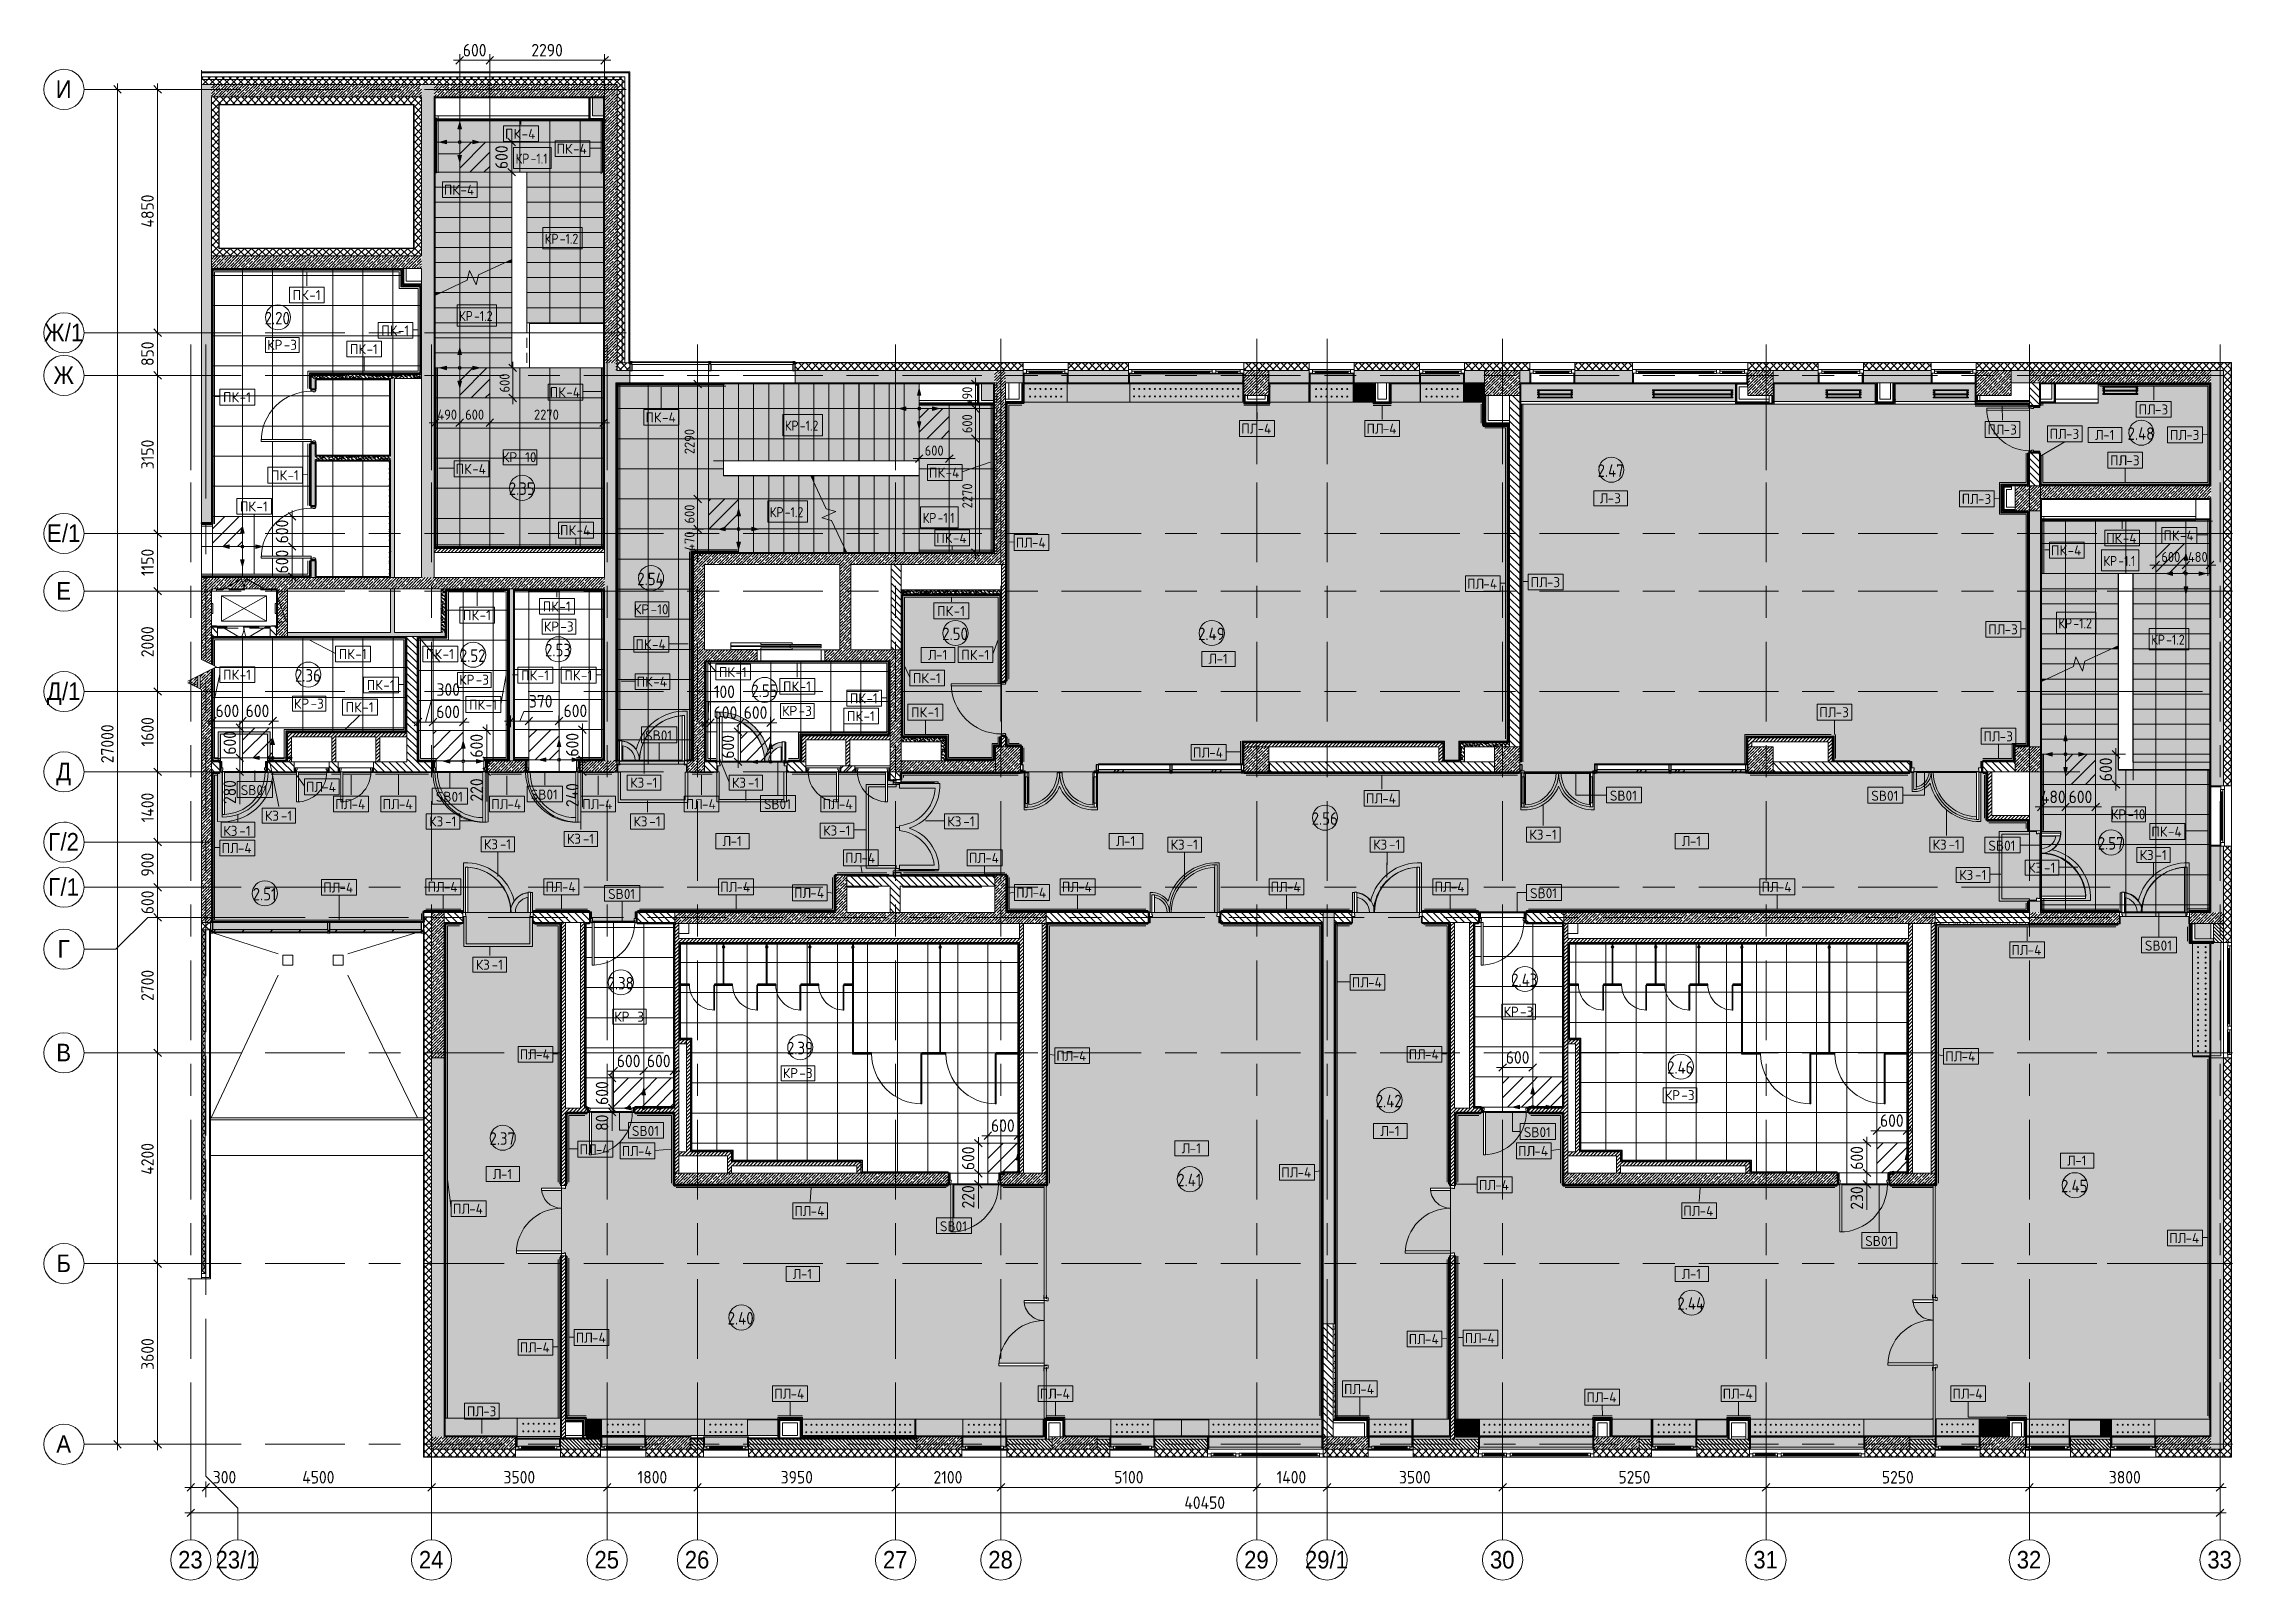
# Model space of a CAD drawing. Header units: millimetres. Extents: x 81633 to 280618, y -8553 to 29000.
# Drawn here: x 81633 to 125410, y -2706 to 27906 of the extents above; entities that cross this region are included whole.
import ezdxf

# ---------------------------------------------------------------- set-up
doc = ezdxf.new("R2010")
doc.units = ezdxf.units.MM
for name, pattern in [('01 Штрих 2_1', [300, 200, -100]), ('Осевая', [3175, 635, -476.25, 1587.5, -476.25]), ('Снесенные', [714.375, 476.25, -238.125]), ('Штрих', [635, 317.5, -317.5]), ('Штрих короткий', [300, 150, -150])]:
    doc.linetypes.add(name, pattern=pattern)
for name, color, linetype, lineweight in [('A-ANNO-DIMS', 7, 'Continuous', 9), ('A-ANNO-DIMS-100', 7, 'Continuous', 9), ('A-AREA-IDEN', 7, 'Continuous', 9), ('A-DETL', 7, 'Continuous', 9), ('A-DETL-GENF', 7, 'Continuous', 9), ('A-DOOR', 7, 'Continuous', 9), ('A-DOOR-1', 7, 'Continuous', 13), ('A-DOOR-2', 7, 'Штрих короткий', 9), ('A-DOOR-FRAM', 7, 'Continuous', 13), ('A-DOOR-FRAM-1', 7, 'Continuous', 9), ('A-FLOR-HRAL-IDEN', 7, 'Continuous', 9), ('A-FLOR-IDEN', 7, 'Continuous', 9), ('A-FLOR-PATT', 7, 'Continuous', 9), ('A-GENM', 7, 'Continuous', 9), ('A-GENM-1', 7, 'Штрих', 9), ('A-GENM-5', 7, 'Continuous', 25), ('A-GENM-IDEN', 7, 'Continuous', 9), ('A-GLAZ', 7, 'Continuous', 9), ('A-GLAZ-1', 7, 'Continuous', 13), ('A-GLAZ-CURT', 7, 'Continuous', 9), ('A-GLAZ-CURT-1', 7, 'Continuous', 25), ('A-GLAZ-CWMG', 7, 'Continuous', 9), ('A-GLAZ-CWMG-1', 7, 'Continuous', 25), ('A-ROOF', 7, 'Continuous', 9), ('A-WALL', 7, 'Continuous', 9), ('I-WALL', 7, 'Continuous', 9), ('M-EQPM', 7, 'Continuous', 9), ('M-EQPM-1', 7, 'Штрих', 9), ('M-EQPM-2', 7, 'Снесенные', 9), ('S-COLS', 7, 'Continuous', 9), ('S-STRS', 7, 'Continuous', 13), ('S-STRS-1', 7, 'Continuous', 9), ('S-STRS-MBND', 7, 'Continuous', 9), ('Знаки', 7, 'Continuous', 9), ('Ограждение', 7, 'Continuous', 9), ('Оси', 7, 'Continuous', 9), ('Оси-1', 7, 'Continuous', 20), ('Оси-2', 7, 'Осевая', 9), ('Поручни', 7, 'Continuous', 9)]:
    doc.layers.add(name, color=color, linetype=linetype, lineweight=lineweight)
for name, color, linetype, lineweight, true_color in [('A-DETL-GENF-1', 7, 'Continuous', 9, 0x004000), ('A-DETL-GENF-2', 7, 'Continuous', 9, 0x383838), ('A-FLOR-1', 7, 'Continuous', 9, 0x787878), ('A-GENM-2', 5, 'Continuous', 9, 0x0000ff), ('A-GENM-3', 7, 'Continuous', 9, 0x004000), ('A-GENM-4', 7, 'Continuous', 9, 0x8000ff), ('A-GENM-6', 7, 'Continuous', 9, 0xff80c0), ('A-WALL-1', 9, 'Continuous', 9, 0x808080), ('A-WALL-FNSH-1', 9, 'Continuous', 9, 0x808080), ('G-ANNO-TEXT-1', 7, 'Continuous', 9, 0x3c3c3c), ('I-WALL-1', 7, 'Continuous', 9, 0x787878), ('I-WALL-2', 9, 'Continuous', 9, 0x808080), ('S-COLS-1', 9, 'Continuous', 9, 0x808080), ('S-STRS-MBND-1', 9, '01 Штрих 2_1', 9, 0x808080)]:
    doc.layers.add(name, color=color, linetype=linetype, lineweight=lineweight, true_color=true_color)
doc.styles.add('Arial', font='arial.ttf', dxfattribs={"width": 0.9, "height": 350})
doc.styles.add('GOST Common', font='GOST_Common.ttf', dxfattribs={"height": 200})
doc.styles.add('GOST Common_1', font='GOST_Common.ttf', dxfattribs={"width": 0.9, "height": 250})
doc.styles.add('GOST Common_2', font='GOST_Common.ttf', dxfattribs={"width": 0.9, "height": 200})
doc.styles.add('ISOCPEUR', font='isocpeur.ttf', dxfattribs={"width": 0.9, "height": 250})
doc.styles.add('ISOCPEUR_1', font='isocpeur.ttf', dxfattribs={"width": 0.9, "height": 200})
doc.dimstyles.new('ISO-2_0_0_9К_Средний_округл2', dxfattribs={"dimscale": 304.8, "dimtxt": 199.196235, "dimasz": 0.492126, "dimexe": 0.393701, "dimexo": 0, "dimgap": 0, "dimtad": 1, "dimdec": 0, "dimrnd": 10, "dimzin": 0, "dimdsep": 46, "dimtxsty": 'ISOCPEUR_1', "dimblk1": 'OBLIQUE', "dimblk2": 'OBLIQUE', "dimsah": 1, "dimcen": 0.09, "dimdle": 0.393701, "dimazin": 0, "dimtfac": 1, "dimtdec": 4, "dimtix": 1, "dimtmove": 0, "dimatfit": 3, "dimfxl": 1, "dimtvp": 1, "dimtolj": 1, "dimtzin": 0, "dimarcsym": 2})
doc.dimstyles.new('ISO-2_5_0_9К_БОЛЬШОЙ', dxfattribs={"dimscale": 304.8, "dimtxt": 248.995294, "dimasz": 0.492126, "dimexe": 0.393701, "dimexo": 0.984252, "dimgap": 0, "dimtad": 1, "dimdec": 0, "dimrnd": 10, "dimzin": 0, "dimdsep": 46, "dimtxsty": 'ISOCPEUR', "dimblk1": 'OBLIQUE', "dimblk2": 'OBLIQUE', "dimsah": 1, "dimcen": 0.09, "dimdle": 0.393701, "dimazin": 0, "dimtfac": 1, "dimtdec": 4, "dimtix": 1, "dimtmove": 0, "dimatfit": 3, "dimfxl": 1, "dimtvp": 1, "dimtolj": 1, "dimtzin": 0, "dimarcsym": 2})
doc.dimstyles.new('ISO-2_5_0_9К_БОЛЬШОЙ_1', dxfattribs={"dimscale": 304.8, "dimtxt": 248.995294, "dimasz": 0.492126, "dimexe": 0.393701, "dimexo": 0.984252, "dimgap": 0, "dimtad": 1, "dimdec": 0, "dimrnd": 10, "dimzin": 0, "dimdsep": 46, "dimtxsty": 'ISOCPEUR', "dimblk1": 'OBLIQUE', "dimblk2": 'OBLIQUE', "dimsah": 1, "dimcen": 0.09, "dimdle": 0.393701, "dimazin": 0, "dimtfac": 1, "dimtdec": 4, "dimtix": 1, "dimtmove": 2, "dimatfit": 3, "dimfxl": 1, "dimtvp": 1, "dimtolj": 1, "dimtzin": 0, "dimarcsym": 2})
doc.dimstyles.new('ISO-2_5_0_9К_БОЛЬШОЙ_2', dxfattribs={"dimscale": 304.8, "dimtxt": 248.995294, "dimasz": 0.492126, "dimexe": 0.393701, "dimexo": 0.984252, "dimgap": 0, "dimtad": 1, "dimdec": 0, "dimrnd": 10, "dimzin": 0, "dimdsep": 46, "dimtxsty": 'ISOCPEUR', "dimblk1": 'OBLIQUE', "dimblk2": 'OBLIQUE', "dimsah": 1, "dimcen": 0.09, "dimdle": 0.393701, "dimazin": 0, "dimtfac": 1, "dimtdec": 4, "dimtix": 1, "dimtmove": 1, "dimatfit": 3, "dimfxl": 1, "dimtvp": 1, "dimtolj": 1, "dimtzin": 0, "dimarcsym": 2})
doc.dimstyles.new('ISO-2_5_0_9К_БОЛЬШОЙ_округление', dxfattribs={"dimscale": 304.8, "dimtxt": 248.995294, "dimasz": 0.492126, "dimexe": 0.393701, "dimexo": 0, "dimgap": 0, "dimtad": 1, "dimdec": 0, "dimrnd": 10, "dimzin": 0, "dimdsep": 46, "dimtxsty": 'ISOCPEUR', "dimblk1": 'OBLIQUE', "dimblk2": 'OBLIQUE', "dimsah": 1, "dimcen": 0.09, "dimdle": 0.393701, "dimazin": 0, "dimtfac": 1, "dimtdec": 4, "dimtix": 1, "dimtmove": 1, "dimatfit": 3, "dimfxl": 1, "dimtvp": 1, "dimtolj": 1, "dimtzin": 0, "dimarcsym": 2})
doc.dimstyles.new('ISO-2_5_0_9К_БОЛЬШОЙ_округление_1', dxfattribs={"dimscale": 304.8, "dimtxt": 248.995294, "dimasz": 0.492126, "dimexe": 0.393701, "dimexo": 0, "dimgap": 0, "dimtad": 1, "dimdec": 0, "dimrnd": 10, "dimzin": 0, "dimdsep": 46, "dimtxsty": 'ISOCPEUR', "dimblk1": 'OBLIQUE', "dimblk2": 'OBLIQUE', "dimsah": 1, "dimcen": 0.09, "dimdle": 0.393701, "dimazin": 0, "dimtfac": 1, "dimtdec": 4, "dimtix": 1, "dimtmove": 0, "dimatfit": 3, "dimfxl": 1, "dimtvp": 1, "dimtolj": 1, "dimtzin": 0, "dimarcsym": 2})
pattern_1 = [(45, (0, 0), (-70.71068, 70.71068), []), (135, (0, 0), (-70.71068, -70.71068), [])]
pattern_2 = [(45, (0, 0), (-57.024626, 57.024626), []), (45, (57.025, 0), (-57.024626, 57.024626), [100.806, -20.161, 3.353, -16.808])]
pattern_3 = [(135, (0, 0), (-35.35534, -35.35534), [])]
pattern_4 = [(135, (0, 0), (-70.71068, -70.71068), [])]
pattern_5 = [(45, (0, 0), (-35.35534, 35.35534), [])]
pattern_6 = [(135, (1751.41, 104.685), (-14.14214, -14.14214), []), (225, (1751.41, 104.685), (14.14214, -14.14214), [])]
pattern_7 = [(45, (-371.384, 104.685), (-14.1421, 14.1421), []), (135, (-371.384, 104.685), (-14.1421, -14.1421), [])]
pattern_8 = [(135, (1776.41, 174.685), (-14.14214, -14.14214), []), (225, (1776.41, 174.685), (14.14214, -14.14214), [])]
pattern_9 = [(45, (-346.384, 174.685), (-14.1421, 14.1421), []), (135, (-346.384, 174.685), (-14.1421, -14.1421), [])]
pattern_10 = [(135, (0, 0), (-75.43415, -75.43415), [106.68, -17.78, 3.556, -17.78]), (135, (0, 75.39), (-75.43415, -75.43415), []), (50, (0, 0), (127.52922, -11.15758), [13.335, -146.685]), (355, (0, 0), (-24.66966, 133.74002), [10.668, -117.348]), (100.451, (10.63, -0.93), (102.85973, 122.58178), [11.333, -124.663]), (46.184, (0, 35.56), (189.75516, -29.43036), [20.002, -220.027]), (96.636, (15.81, 33.1), (166.1822, 173.1996), [17, -186.995]), (351.184, (0, 35.56), (166.18393, 173.19757), [16.002, -176.022]), (21, (17.78, 26.67), (106.130265, -71.58603), [13.335, -146.685]), (326, (17.78, 26.67), (43.26188, 128.93175), [10.668, -117.348]), (71.451, (26.62, 20.7), (149.39198, 57.34505), [11.333, -124.663]), (37.5, (0, 0), (2.162228, 59.188357), [3.353, -112.573, 3.353, -115.773, -117.792]), (37.5, (0, 0), (2.162228, 59.188357), [-235.052, 3.353, -114.44]), (7.5, (0, 0), (46.773857, 70.126152), [3.353, -64.567, 3.353, -109.906, -44.894]), (7.5, (0, 0), (46.773857, 70.126152), [-181.178, 3.353, -41.542]), (327.5, (-39.65, 0), (94.913671, -4.010093), [3.353, -41.097, 3.353, -135.331, -184.023]), (327.5, (-39.65, 0), (94.913671, -4.010093), [-183.134, 3.353, -180.67]), (317.5, (-57.43, 0), (103.69057, 17.79882), [3.353, -54.432, 3.353, -88.748, -130.683]), (317.5, (-57.43, 0), (103.69057, 17.79882), [-149.885, 3.353, -127.33])]
pattern_11 = [(0, (0, 0), (121.92, 30.48), [10.058, -81.382, 10.058, -81.382, -487.68]), (0, (0, 0), (121.92, 30.48), [-182.88, 10.058, -172.822, 10.058, -81.382, -213.36]), (0, (0, 0), (121.92, 30.48), [-457.2, 10.058, -50.902, 10.058, -142.342]), (120, (45.72, 15.24), (-87.356454, 90.345817), [10.058, -81.382, 10.058, -81.382, -487.68]), (120, (45.72, 15.24), (-87.356454, 90.345817), [-182.88, 10.058, -172.822, 10.058, -81.382, -213.36]), (120, (45.72, 15.24), (-87.356454, 90.345817), [-457.2, 10.058, -50.902, 10.058, -142.342]), (240, (60.96, 76.2), (-34.563546, -120.825817), [10.058, -81.382, 10.058, -81.382, -487.68]), (240, (60.96, 76.2), (-34.563546, -120.825817), [-182.88, 10.058, -172.822, 10.058, -81.382, -213.36]), (240, (60.96, 76.2), (-34.563546, -120.825817), [-457.2, 10.058, -50.902, 10.058, -142.342])]
pattern_12 = [(45, (0, 0), (-106.06602, 106.06602), []), (135, (0, 0), (-106.06602, -106.06602), [])]
pattern_13 = [(45, (0, 0), (-141.42136, 141.42136), [])]

msp = doc.modelspace()

# ---------------------------------------------------------------- texts
at = {"layer": 'A-AREA-IDEN', "char_height": 250, "attachment_point": 1, "style": 'GOST Common_1'}
for s, insert, width in [('2.20', (86032.3, 22566.2), 663.797), ('2.48', (123167.4, 20266.2), 685.443), ('2.47', (112602.8, 19528.4), 685.443), ('2.35', (90897.8, 19168.6), 663.797), ('2.54', (93460.2, 17368.8), 685.443), ('2.50', (99538.2, 16275.3), 663.797), ('2.49', (104639, 16275.3), 685.443), ('2.52', (89923.4, 15841.6), 663.797), ('2.53', (91621, 15951.3), 663.797), ('2.36', (86637.3, 15446.1), 663.797), ('2.55', (95733.7, 15141.1), 663.797), ('2.56', (106903.3, 12594.3), 663.797), ('2.57', (122572.7, 12101.2), 663.797), ('2.51', (85794.2, 11087.2), 606.076), ('2.38', (92867.6, 9313.3), 663.797), ('2.43', (110879.7, 9381.1), 685.443), ('2.39', (96443.5, 8020.3), 663.797), ('2.46', (113988.3, 7633.7), 685.443), ('2.42', (108180, 6965.1), 685.443), ('2.37', (90513.2, 6216.8), 663.797), ('2.41', (104224.3, 5390.8), 627.721), ('2.45', (121841.1, 5270.8), 685.443), ('2.40', (95262, 2635.5), 685.443), ('2.44', (114193.1, 2930.3), 707.088)]:
    msp.add_mtext(s, dxfattribs=dict(at, insert=insert, width=width))
at = {"layer": 'A-FLOR-HRAL-IDEN', "char_height": 200, "width": 697.468, "attachment_point": 1, "style": 'GOST Common'}
for insert in [(93616, 14225.1), (85556.1, 13135.8), (89444.4, 13002.5), (91337.1, 13047.4), (95983.7, 12855.6), (112847.6, 13025.8), (118058.9, 13022.9), (120393, 12029.2), (92878.8, 11066.5), (111256.2, 11081.7), (123513.2, 10037.3), (93353.8, 6343.9), (111131.8, 6318.8), (99493, 4443.9), (117937.4, 4150.5)]:
    msp.add_mtext('SB01', dxfattribs=dict(at, insert=insert))
at = {"layer": 'A-FLOR-IDEN', "char_height": 200, "attachment_point": 1, "style": 'GOST Common'}
for s, insert, width in [('КР', (86082.7, 22009.3), 400.844), ('-3', (86413.4, 22009.3), 344.726), ('\\fGOST Common|b0|i0|c204|p34|;Л', (122520.5, 20214.1), 192.405), ('-1', (122679.2, 20214.1), 296.624), ('КР', (90763.9, 19770.2), 400.844), ('-10', (91094.6, 19770.2), 472.996), ('\\fGOST Common|b0|i0|c204|p34|;Л', (112645.1, 18952.4), 192.405), ('-3', (112803.8, 18952.4), 344.726), ('КР', (93395.6, 16739.5), 400.844), ('-10', (93726.3, 16739.5), 472.996), ('КР', (91596.8, 16395.5), 400.844), ('-3', (91927.5, 16395.5), 344.726), ('\\fGOST Common|b0|i0|c204|p34|;Л', (99255.2, 15831.2), 192.405), ('-1', (99414, 15831.2), 296.624), ('КР', (89910.2, 15334.7), 400.844), ('-3', (90240.9, 15334.7), 344.726), ('\\fGOST Common|b0|i0|c204|p34|;Л', (104847.9, 15752.7), 192.405), ('-1', (105006.7, 15752.7), 296.624), ('КР', (86616.4, 14859.7), 400.844), ('-3', (86947.1, 14859.7), 344.726), ('КР', (96346.4, 14714.7), 400.844), ('-3', (96677.1, 14714.7), 344.726), ('КЗ', (93318.3, 13283.9), 384.81), ('-1', (93635.8, 13283.9), 296.624), ('КЗ', (95347.7, 13283.9), 384.81), ('-1', (95665.2, 13283.9), 296.624), ('КЗ', (85209.8, 12323.5), 384.81), ('-1', (85527.3, 12323.5), 296.624), ('КЗ', (86038.5, 12625.2), 384.81), ('-1', (86356, 12625.2), 296.624), ('КЗ', (89311.3, 12511.6), 384.81), ('-1', (89628.8, 12511.6), 296.624), ('КЗ', (93383, 12511.6), 384.81), ('-1', (93700.5, 12511.6), 296.624), ('КЗ', (97165, 12330.4), 384.81), ('-1', (97482.5, 12330.4), 296.624), ('КЗ', (99641.8, 12512.4), 384.81), ('-1', (99959.3, 12512.4), 296.624), ('КР', (122834.3, 12652.8), 400.844), ('-10', (123165, 12652.8), 472.996), ('КЗ', (90403.6, 12056.7), 384.81), ('-1', (90721.1, 12056.7), 296.624), ('КЗ', (92057.6, 12166), 384.81), ('-1', (92375.1, 12166), 296.624), ('\\fGOST Common|b0|i0|c204|p34|;Л', (95160.5, 12119.7), 192.405), ('-1', (95319.3, 12119.7), 296.624), ('\\fGOST Common|b0|i0|c204|p34|;Л', (103002.4, 12119.7), 192.405), ('-1', (103161.2, 12119.7), 296.624), ('КЗ', (104092.2, 12049.6), 384.81), ('-1', (104409.7, 12049.6), 296.624), ('КЗ', (108127.9, 12049.6), 384.81), ('-1', (108445.4, 12049.6), 296.624), ('КЗ', (111243.1, 12249.3), 384.81), ('-1', (111560.6, 12249.3), 296.624), ('\\fGOST Common|b0|i0|c204|p34|;Л', (114282.4, 12119.7), 192.405), ('-1', (114441.2, 12119.7), 296.624), ('КЗ', (119280.9, 12049.9), 384.81), ('-1', (119598.4, 12049.9), 296.624), ('КЗ', (123407.2, 11842.9), 384.81), ('-1', (123724.7, 11842.9), 296.624), ('КЗ', (119809.8, 11446), 384.81), ('-1', (120127.3, 11446), 296.624), ('КЗ', (121183.9, 11588.7), 384.81), ('-1', (121501.4, 11588.7), 296.624), ('КЗ', (90240.3, 9655.6), 384.81), ('-1', (90557.8, 9655.6), 296.624), ('КР', (93001.4, 8621.2), 400.844), ('-3', (93332.1, 8621.2), 344.726), ('КР', (110726.4, 8719.7), 400.844), ('-3', (111057.1, 8719.7), 344.726), ('КР', (96360.4, 7496), 400.844), ('-3', (96691.1, 7496), 344.726), ('КР', (113942.3, 7056.5), 400.844), ('-3', (114273.1, 7056.5), 344.726), ('\\fGOST Common|b0|i0|c204|p34|;Л', (108271.9, 6342.3), 192.405), ('-1', (108430.7, 6342.3), 296.624), ('\\fGOST Common|b0|i0|c204|p34|;Л', (104312.4, 5998.3), 192.405), ('-1', (104471.1, 5998.3), 296.624), ('\\fGOST Common|b0|i0|c204|p34|;Л', (121964.2, 5753.8), 192.405), ('-1', (122123, 5753.8), 296.624), ('\\fGOST Common|b0|i0|c204|p34|;Л', (90582.4, 5484.7), 192.405), ('-1', (90741.2, 5484.7), 296.624), ('\\fGOST Common|b0|i0|c204|p34|;Л', (96562.4, 3494.7), 192.405), ('-1', (96721.2, 3494.7), 296.624), ('\\fGOST Common|b0|i0|c204|p34|;Л', (114282.4, 3494.7), 192.405), ('-1', (114441.2, 3494.7), 296.624)]:
    msp.add_mtext(s, dxfattribs=dict(at, insert=insert, width=width))
at = {"layer": 'A-GENM-IDEN', "char_height": 200, "attachment_point": 1, "style": 'GOST Common'}
for s, insert, width in [('ПК', (90824, 26214.2), 400.844), ('-4', (91154.8, 26214.2), 376.793), ('ПК', (91850.6, 25916.5), 400.844), ('-4', (92181.3, 25916.5), 376.793), ('ПК', (89604.5, 25097.7), 400.844), ('-4', (89935.2, 25097.7), 376.793), ('ПК', (86590.9, 23001.9), 400.844), ('-1', (86921.6, 23001.9), 296.624), ('ПК', (87733.3, 21923.2), 400.844), ('-1', (88064, 21923.2), 296.624), ('ПК', (88357.6, 22297.5), 400.844), ('-1', (88688.3, 22297.5), 296.624), ('ПК', (91714.4, 21064.9), 400.844), ('-4', (92045.1, 21064.9), 376.793), ('ПК', (85203.2, 20965.1), 400.844), ('-1', (85534, 20965.1), 296.624), ('ПЛ', (123388.4, 20720.8), 392.827), ('-3', (123712.5, 20720.8), 344.726), ('ПК', (93622.8, 20563), 400.844), ('-4', (93953.6, 20563), 376.793), ('ПЛ', (105500.4, 20340.8), 392.827), ('-4', (105824.5, 20340.8), 376.793), ('ПЛ', (107996.2, 20339.8), 392.827), ('-4', (108320.3, 20339.8), 376.793), ('ПЛ', (120373.1, 20320.8), 392.827), ('-3', (120697.2, 20320.8), 344.726), ('ПЛ', (121614.6, 20234.7), 392.827), ('-3', (121938.7, 20234.7), 344.726), ('ПЛ', (124011.1, 20214.1), 392.827), ('-3', (124335.2, 20214.1), 344.726), ('ПЛ', (122819.4, 19707.4), 392.827), ('-3', (123143.5, 19707.4), 344.726), ('ПК', (86158.1, 19409.9), 400.844), ('-1', (86488.8, 19409.9), 296.624), ('ПК', (89839.3, 19537.1), 400.844), ('-4', (90170, 19537.1), 376.793), ('ПК', (99274.6, 19463), 400.844), ('-4', (99605.3, 19463), 376.793), ('ПЛ', (119860.7, 18939.1), 392.827), ('-3', (120184.8, 18939.1), 344.726), ('ПК', (85538.1, 18787.7), 400.844), ('-1', (85868.8, 18787.7), 296.624), ('ПК', (91920.7, 18314.6), 400.844), ('-4', (92251.5, 18314.6), 376.793), ('ПК', (99420.5, 18160.8), 400.844), ('-4', (99751.3, 18160.8), 376.793), ('ПЛ', (101004.2, 18068.6), 392.827), ('-4', (101328.3, 18068.6), 376.793), ('ПК', (122741.1, 18157.4), 400.844), ('-4', (123071.8, 18157.4), 376.793), ('ПК', (123881.8, 18208.8), 400.844), ('-4', (124212.5, 18208.8), 376.793), ('ПК', (121640.6, 17914), 400.844), ('-4', (121971.3, 17914), 376.793), ('ПЛ', (110001.6, 17247.1), 392.827), ('-4', (110325.7, 17247.1), 376.793), ('ПЛ', (111267.7, 17279.1), 392.827), ('-3', (111591.8, 17279.1), 344.726), ('ПК', (91575.9, 16794.2), 400.844), ('-1', (91906.6, 16794.2), 296.624), ('ПК', (99436.9, 16705.4), 400.844), ('-1', (99767.6, 16705.4), 296.624), ('ПК', (89986.3, 16620.8), 400.844), ('-1', (90317, 16620.8), 296.624), ('ПЛ', (120391.1, 16339.1), 392.827), ('-3', (120715.2, 16339.1), 344.726), ('ПК', (87509.7, 15846.3), 400.844), ('-1', (87840.5, 15846.3), 296.624), ('ПК', (89249.1, 15846.3), 400.844), ('-1', (89579.9, 15846.3), 296.624), ('ПК', (93423.3, 16039.3), 400.844), ('-4', (93754, 16039.3), 376.793), ('ПК', (99919.6, 15831.2), 400.844), ('-1', (100250.3, 15831.2), 296.624), ('ПК', (85204.2, 15435.1), 400.844), ('-1', (85535, 15435.1), 296.624), ('ПК', (91144.2, 15424.1), 400.844), ('-1', (91474.9, 15424.1), 296.624), ('ПК', (92007.6, 15424.1), 400.844), ('-1', (92338.3, 15424.1), 296.624), ('ПК', (95087.4, 15486.2), 400.844), ('-1', (95418.1, 15486.2), 296.624), ('ПК', (98954.2, 15366), 400.844), ('-1', (99285, 15366), 296.624), ('ПК', (88067.6, 15229.1), 400.844), ('-1', (88398.3, 15229.1), 296.624), ('ПК', (93448.5, 15296.4), 400.844), ('-4', (93779.2, 15296.4), 376.793), ('ПК', (96365.9, 15201.8), 400.844), ('-1', (96696.6, 15201.8), 296.624), ('ПК', (97697.6, 14964.6), 400.844), ('-1', (98028.3, 14964.6), 296.624), ('ПК', (87647.9, 14787.4), 400.844), ('-1', (87978.6, 14787.4), 296.624), ('ПК', (90108.3, 14838.3), 400.844), ('-1', (90439, 14838.3), 296.624), ('ПК', (97639.4, 14610.1), 400.844), ('-1', (97970.1, 14610.1), 296.624), ('ПК', (98919.4, 14687.4), 400.844), ('-1', (99250.1, 14687.4), 296.624), ('ПЛ', (117023.4, 14687.8), 392.827), ('-3', (117347.5, 14687.8), 344.726), ('ПЛ', (120293.9, 14207.4), 392.827), ('-3', (120618, 14207.4), 344.726), ('ПЛ', (104536.5, 13884.9), 392.827), ('-4', (104860.7, 13884.9), 376.793), ('ПЛ', (86856.6, 13199.6), 392.827), ('-4', (87180.8, 13199.6), 376.793), ('ПЛ', (87440.1, 12855.6), 392.827), ('-4', (87764.2, 12855.6), 376.793), ('ПЛ', (88384.3, 12855.6), 392.827), ('-4', (88708.4, 12855.6), 376.793), ('ПЛ', (90548.8, 12855.6), 392.827), ('-4', (90872.9, 12855.6), 376.793), ('ПЛ', (92364.9, 12855.6), 392.827), ('-4', (92689, 12855.6), 376.793), ('ПЛ', (94426.7, 12855.6), 392.827), ('-4', (94750.8, 12855.6), 376.793), ('ПЛ', (97154.9, 12855.6), 392.827), ('-4', (97479, 12855.6), 376.793), ('ПЛ', (107985.9, 12970.8), 392.827), ('-4', (108310, 12970.8), 376.793), ('ПК', (123641.7, 12308.8), 400.844), ('-4', (123972.4, 12308.8), 376.793), ('ПЛ', (85174.2, 11979.5), 392.827), ('-4', (85498.3, 11979.5), 376.793), ('ПЛ', (97603.9, 11784.9), 392.827), ('-4', (97928, 11784.9), 376.793), ('ПЛ', (100069.9, 11784.9), 392.827), ('-4', (100394, 11784.9), 376.793), ('ПЛ', (87200.6, 11194.7), 392.827), ('-4', (87524.7, 11194.7), 376.793), ('ПЛ', (89279.5, 11207.4), 392.827), ('-4', (89603.6, 11207.4), 376.793), ('ПЛ', (91633.4, 11207.4), 392.827), ('-4', (91957.5, 11207.4), 376.793), ('ПЛ', (95114.9, 11207.4), 392.827), ('-4', (95439, 11207.4), 376.793), ('ПЛ', (96586.6, 11087.6), 392.827), ('-4', (96910.7, 11087.6), 376.793), ('ПЛ', (101013.2, 11092.6), 392.827), ('-4', (101337.3, 11092.6), 376.793), ('ПЛ', (101923.4, 11207.4), 392.827), ('-4', (102247.5, 11207.4), 376.793), ('ПЛ', (106085.9, 11207.4), 392.827), ('-4', (106410, 11207.4), 376.793), ('ПЛ', (109352.5, 11207.4), 392.827), ('-4', (109676.6, 11207.4), 376.793), ('ПЛ', (115870.4, 11207.4), 392.827), ('-4', (116194.5, 11207.4), 376.793), ('ПЛ', (120851.4, 9950.8), 392.827), ('-4', (121175.5, 9950.8), 376.793), ('ПЛ', (107703.4, 9303.9), 392.827), ('-4', (108027.5, 9303.9), 376.793), ('ПЛ', (91117.6, 7868.6), 392.827), ('-4', (91441.7, 7868.6), 376.793), ('ПЛ', (101814.2, 7840), 392.827), ('-4', (102138.3, 7840), 376.793), ('ПЛ', (108837.6, 7868.1), 392.827), ('-4', (109161.7, 7868.1), 376.793), ('ПЛ', (119534.2, 7830), 392.827), ('-4', (119858.3, 7830), 376.793), ('ПЛ', (92310.3, 5977.1), 392.827), ('-4', (92634.4, 5977.1), 376.793), ('ПЛ', (93150.2, 5944.1), 392.827), ('-4', (93474.3, 5944.1), 376.793), ('ПЛ', (111018.4, 5944.1), 392.827), ('-4', (111342.6, 5944.1), 376.793), ('ПЛ', (106297.6, 5518.3), 392.827), ('-4', (106621.7, 5518.3), 376.793), ('ПЛ', (110237.9, 5267.6), 392.827), ('-4', (110562, 5267.6), 376.793), ('ПЛ', (89785.3, 4792.6), 392.827), ('-4', (90109.4, 4792.6), 376.793), ('ПЛ', (96592.4, 4748.6), 392.827), ('-4', (96916.5, 4748.6), 376.793), ('ПЛ', (114312.4, 4750.8), 392.827), ('-4', (114636.5, 4750.8), 376.793), ('ПЛ', (123997.6, 4209.1), 392.827), ('-4', (124321.7, 4209.1), 376.793), ('ПЛ', (92234.2, 2224.3), 392.827), ('-4', (92558.3, 2224.3), 376.793), ('ПЛ', (108837.6, 2195.2), 392.827), ('-4', (109161.7, 2195.2), 376.793), ('ПЛ', (109954.2, 2214.1), 392.827), ('-4', (110278.3, 2214.1), 376.793), ('ПЛ', (91117.6, 2029.1), 392.827), ('-4', (91441.7, 2029.1), 376.793), ('ПЛ', (96190.9, 1107.4), 392.827), ('-4', (96515, 1107.4), 376.793), ('ПЛ', (101483.9, 1107.4), 392.827), ('-4', (101808, 1107.4), 376.793), ('ПЛ', (107548.5, 1201), 392.827), ('-4', (107872.6, 1201), 376.793), ('ПЛ', (112381.5, 1035.4), 392.827), ('-4', (112705.6, 1035.4), 376.793), ('ПЛ', (115096.5, 1107.4), 392.827), ('-4', (115420.6, 1107.4), 376.793), ('ПЛ', (119677.2, 1106.4), 392.827), ('-4', (120001.3, 1106.4), 376.793), ('ПЛ', (90062.9, 757.4), 392.827), ('-3', (90387, 757.4), 344.726)]:
    msp.add_mtext(s, dxfattribs=dict(at, insert=insert, width=width))
at = {"layer": 'G-ANNO-TEXT-1', "char_height": 200, "attachment_point": 1, "style": 'GOST Common_2'}
for s, insert, width in [('КР', (91034.9, 25720), 360.759), ('-1.1', (91332.6, 25720), 440.126), ('КР', (91616.4, 24122.5), 360.759), ('-1.2', (91914, 24122.5), 490.633), ('КР', (89907.1, 22583.5), 360.759), ('-1.2', (90204.8, 22583.5), 490.633), ('КР', (96402.1, 20398.5), 360.759), ('-1.2', (96699.8, 20398.5), 490.633), ('КР', (96102.1, 18674.5), 360.759), ('-1.2', (96399.8, 18674.5), 490.633), ('КР', (99148.6, 18559.9), 360.759), ('-1.1', (99446.2, 18559.9), 440.126), ('КР', (122684.8, 17702.9), 360.759), ('-1.1', (122982.4, 17702.9), 440.126), ('КР', (121788.1, 16458.7), 360.759), ('-1.2', (122085.8, 16458.7), 490.633), ('КР', (123638.1, 16132.5), 360.759), ('-1.2', (123935.8, 16132.5), 490.633)]:
    msp.add_mtext(s, dxfattribs=dict(at, insert=insert, width=width))
at = {"layer": 'Оси', "char_height": 350, "attachment_point": 1, "style": 'Arial'}
for s, insert, width in [('\\fArial|b0|i0|c204|p34|;\\W.9;И', (81868.2, 27181), 389.62), ('\\fArial|b0|i0|c204|p34|;\\W.9;Ж', (81636, 22331), 497.848), ('/1', (82046.8, 22331), 454.557), ('\\fArial|b0|i0|c204|p34|;\\W.9;Ж', (81823.7, 21481), 497.848), ('\\fArial|b0|i0|c204|p34|;\\W.9;Е', (81692.7, 18331), 360.759), ('/1', (81990.4, 18331), 454.557), ('\\fArial|b0|i0|c204|p34|;\\W.9;Е', (81879.9, 17181), 360.759), ('\\fArial|b0|i0|c204|p34|;\\W.9;Д', (81689.6, 15181), 367.975), ('/1', (81993.2, 15181), 454.557), ('\\fArial|b0|i0|c204|p34|;\\W.9;Д', (81877.2, 13581), 367.975), ('\\fArial|b0|i0|c204|p34|;\\W.9;Г', (81719.3, 12181), 295.823), ('/2', (81963.4, 12181), 454.557), ('\\fArial|b0|i0|c204|p34|;\\W.9;Г', (81719.3, 11281), 295.823), ('/1', (81963.4, 11281), 454.557), ('\\fArial|b0|i0|c204|p34|;\\W.9;Г', (81906.9, 10046), 295.823), ('\\fArial|b0|i0|c204|p34|;\\W.9;В', (81879.9, 7981), 360.759), ('\\fArial|b0|i0|c204|p34|;\\W.9;Б', (81883.1, 3781), 353.544), ('\\fArial|b0|i0|c204|p34|;\\W.9;А', (81879.9, 181), 360.759), ('23', (84307.4, -2125.6), 606.076), ('23/1', (85054.7, -2125.6), 1060.633), ('24', (89107.4, -2125.6), 606.076), ('25', (92607.4, -2125.6), 606.076), ('26', (94407.4, -2125.6), 606.076), ('27', (98357.4, -2125.6), 606.076), ('28', (100457.4, -2125.6), 606.076), ('29', (105557.4, -2125.6), 606.076), ('29/1', (106769.7, -2125.6), 1060.633), ('30', (110457.4, -2125.6), 606.076), ('31', (115707.4, -2125.6), 606.076), ('32', (120957.4, -2125.6), 606.076), ('33', (124757.4, -2125.6), 606.076)]:
    msp.add_mtext(s, dxfattribs=dict(at, insert=insert, width=width))

# ---------------------------------------------------------------- blocks, each defined once
blk = doc.blocks.new('110_Дверь_СКБ_1Ст_Внутренняя1 - Д-8 950x2100h_охрана-31784688-План устройства полов 2 этажa в осях 23-33')
at = {"layer": 'A-DOOR'}
h = blk.add_hatch(dxfattribs=at)
h.set_pattern_fill('FP_6', color=256, style=0, pattern_type=2)
h.set_pattern_definition([(135, (1826.41, 164.685), (-14.14214, -14.14214), []), (225, (1826.41, 164.685), (14.14214, -14.14214), [])])
h.paths.add_polyline_path([(481.6, 100), (462.5, 100), (462.5, -100), (487.5, -100), (487.5, 100)])
at = {"layer": 'A-DOOR-FRAM-1'}
h = blk.add_hatch(dxfattribs=at)
h.set_pattern_fill('FP_7', color=256, style=0, pattern_type=2)
h.set_pattern_definition([(45, (-296.384, 164.685), (-14.1421, 14.1421), []), (135, (-296.384, 164.685), (-14.1421, -14.1421), [])])
h.paths.add_polyline_path([(-437.5, 100), (-462.5, 100), (-462.5, -100), (-437.5, -100), (-437.5, 62.3)])
at = {"layer": 'A-DOOR'}
blk.add_arc((437.5, 100), 850, 90, 180, dxfattribs=at)
at = {"layer": 'A-DOOR-1'}
for p, q in [((437.5, 950), (397.5, 950)), ((397.5, 950), (397.5, 100)), ((437.5, 100), (437.5, 950)), ((397.5, 100), (437.5, 100))]:
    blk.add_line(p, q, dxfattribs=at)
at = {"layer": 'A-DOOR-FRAM'}
for p, q in [((-422.5, 108), (-492.5, 108)), ((-492.5, 108), (-492.5, 100)), ((-492.5, 100), (-422.5, 100)), ((-437.5, 100), (-462.5, 100)), ((-462.5, 100), (-462.5, -100)), ((-412.5, 100), (-437.5, 100)), ((-437.5, 100), (-437.5, 20)), ((-437.5, -100), (-437.5, 100)), ((-422.5, 100), (-437.5, 100)), ((-437.5, 100), (-437.5, 99)), ((-437.5, 99), (-422.5, 99)), ((-437.5, 20), (-402.5, 20)), ((-422.5, 20), (-437.5, 20)), ((-437.5, 20), (-437.5, -100)), ((-422.5, 100), (-422.5, 108)), ((-422.5, 99), (-422.5, 100)), ((-422.5, -100), (-422.5, 20)), ((-412.5, 60), (-412.5, 100)), ((-402.5, 60), (-412.5, 60)), ((-402.5, 20), (-402.5, 60)), ((437.5, 60), (427.5, 60)), ((427.5, 60), (427.5, 20)), ((427.5, 20), (462.5, 20)), ((437.5, 100), (437.5, 60)), ((462.5, 100), (437.5, 100)), ((517.5, 108), (447.5, 108)), ((447.5, 108), (447.5, 100)), ((462.5, 100), (447.5, 100)), ((447.5, 100), (447.5, 99)), ((447.5, 100), (517.5, 100)), ((447.5, 99), (462.5, 99)), ((462.5, 20), (447.5, 20)), ((447.5, 20), (447.5, -100)), ((462.5, 20), (462.5, 100)), ((487.5, 100), (462.5, 100)), ((462.5, 100), (462.5, -100)), ((462.5, 99), (462.5, 100)), ((462.5, -100), (462.5, 20)), ((487.5, -100), (487.5, 100)), ((517.5, 100), (517.5, 108)), ((-422.5, -100), (-492.5, -100)), ((-492.5, -100), (-492.5, -108)), ((-492.5, -108), (-422.5, -108)), ((-462.5, -100), (-437.5, -100)), ((-437.5, -100), (-422.5, -100)), ((-422.5, -108), (-422.5, -100)), ((447.5, -100), (462.5, -100)), ((517.5, -100), (447.5, -100)), ((447.5, -100), (447.5, -108)), ((447.5, -108), (517.5, -108)), ((462.5, -100), (487.5, -100)), ((517.5, -108), (517.5, -100))]:
    blk.add_line(p, q, dxfattribs=at)
blk = doc.blocks.new('110_Дверь_СКБ_2Ст - Д-5_п_ Из игровой в коридор-32679362-План устройства полов 2 этажa в осях 23-33')
at = {"layer": 'A-DOOR'}
for centre, radius, start, end in [((662.5, 110), 900, 114.54545, 130.90909), ((662.5, 110), 900, 98.18182, 114.54545), ((662.5, 110), 900, 90, 98.18182), ((-637.5, 110), 400, 67.5, 90), ((-637.5, 110), 400, 56.25, 67.5), ((-637.5, 110), 400, 33.75, 56.25), ((662.5, 110), 900, 130.90909, 163.63636), ((-637.5, 110), 400, 22.5, 33.75), ((-637.5, 110), 400, 360, 22.5), ((662.5, 110), 900, 163.63636, 180)]:
    blk.add_arc(centre, radius, start, end, dxfattribs=at)
at = {"layer": 'A-DOOR-1'}
for p, q in [((662.5, 1010), (612.5, 1010)), ((612.5, 1010), (612.5, 110)), ((662.5, 110), (662.5, 1010)), ((-637.5, 510), (-637.5, 110)), ((-587.5, 510), (-637.5, 510)), ((-587.5, 110), (-587.5, 510)), ((-637.5, 110), (-587.5, 110)), ((612.5, 110), (662.5, 110))]:
    blk.add_line(p, q, dxfattribs=at)
at = {"layer": 'A-DOOR-FRAM'}
for p, q in [((-687.5, 118), (-742.5, 118)), ((-742.5, 118), (-742.5, 110)), ((-742.5, 110), (-687.5, 110)), ((-672.5, 118), (-687.5, 118)), ((-637.5, 110), (-687.5, 110)), ((-687.5, 110), (-687.5, 30)), ((-687.5, 110), (-672.5, 110)), ((-687.5, 30), (-627.5, 30)), ((-672.5, 30), (-687.5, 30)), ((-687.5, 30), (-687.5, -110)), ((-672.5, 110), (-672.5, 118)), ((-672.5, -110), (-672.5, 30)), ((-637.5, 60), (-637.5, 110)), ((-627.5, 60), (-637.5, 60)), ((-627.5, 30), (-627.5, 60)), ((662.5, 60), (652.5, 60)), ((652.5, 60), (652.5, 30)), ((652.5, 30), (712.5, 30)), ((662.5, 110), (662.5, 60)), ((712.5, 110), (662.5, 110)), ((712.5, 118), (697.5, 118)), ((697.5, 118), (697.5, 110)), ((697.5, 110), (712.5, 110)), ((712.5, 30), (697.5, 30)), ((697.5, 30), (697.5, -110)), ((767.5, 118), (712.5, 118)), ((712.5, 30), (712.5, 110)), ((712.5, 110), (767.5, 110)), ((712.5, -110), (712.5, 30)), ((767.5, 110), (767.5, 118)), ((-672.5, -110), (-742.5, -110)), ((-742.5, -110), (-742.5, -118)), ((-742.5, -118), (-672.5, -118)), ((-687.5, -110), (-672.5, -110)), ((-672.5, -118), (-672.5, -110)), ((697.5, -110), (712.5, -110)), ((767.5, -110), (697.5, -110)), ((697.5, -110), (697.5, -118)), ((697.5, -118), (767.5, -118)), ((767.5, -118), (767.5, -110))]:
    blk.add_line(p, q, dxfattribs=at)
blk = doc.blocks.new('120_Окно_СКБ_1Ст - 120_Окно_СКБ_1Ст 900х2500_h_ с форточкой-22876038-План устройства полов 2 этажa в осях 23-33')
at = {"layer": 'A-GLAZ'}
for p, q in [((450, -57), (-450, -57)), ((-430, -127), (-424, -127)), ((-330, -107), (330, -107)), ((330, -117), (-330, -117))]:
    blk.add_line(p, q, dxfattribs=at)
at = {"layer": 'A-GLAZ-1'}
for p, q in [((-450, -127), (-450, -57)), ((-450, -57), (-380, -57)), ((-380, -127), (-450, -127)), ((-380, -57), (-380, -127)), ((380, -87), (-380, -87)), ((-380, -87), (-380, -137)), ((-380, -137), (380, -137)), ((-330, -137), (-330, -87)), ((330, -137), (330, -87)), ((380, -127), (380, -57)), ((380, -57), (450, -57)), ((380, -137), (380, -87)), ((450, -127), (380, -127)), ((450, -57), (450, -127))]:
    blk.add_line(p, q, dxfattribs=at)
blk = doc.blocks.new('120_Окно_СКБ_1Ст - 120_Окно_СКБ_1Ст 900х2500_h_ с форточкой-22877787-План устройства полов 2 этажa в осях 23-33')
at = {"layer": 'A-GLAZ'}
for p, q in [((450, -57), (-450, -57)), ((-430, -127), (-380, -127)), ((-330, -107), (330, -107)), ((330, -117), (-330, -117)), ((380, -127), (430, -127))]:
    blk.add_line(p, q, dxfattribs=at)
at = {"layer": 'A-GLAZ-1'}
for p, q in [((-450, -127), (-450, -57)), ((-450, -57), (-380, -57)), ((-380, -127), (-450, -127)), ((-380, -57), (-380, -127)), ((380, -87), (-380, -87)), ((-380, -87), (-380, -137)), ((-380, -137), (380, -137)), ((-330, -137), (-330, -87)), ((330, -137), (330, -87)), ((380, -127), (380, -57)), ((380, -57), (450, -57)), ((380, -137), (380, -87)), ((450, -127), (380, -127)), ((450, -57), (450, -127))]:
    blk.add_line(p, q, dxfattribs=at)
blk = doc.blocks.new('120_Окно_СКБ_1Ст - 120_Окно_СКБ_1Ст 900х2500_h_ с форточкой-V1-План устройства полов 2 этажa в осях 23-33')
at = {"layer": 'A-GLAZ'}
for p, q in [((450, -57), (-450, -57)), ((-430, -127), (-380, -127)), ((-330, -107), (330, -107)), ((330, -117), (-330, -117)), ((380, -127), (430, -127))]:
    blk.add_line(p, q, dxfattribs=at)
at = {"layer": 'A-GLAZ-1'}
for p, q in [((-450, -127), (-450, -57)), ((-450, -57), (-380, -57)), ((-380, -127), (-450, -127)), ((-380, -57), (-380, -127)), ((380, -87), (-380, -87)), ((-380, -87), (-380, -137)), ((-380, -137), (380, -137)), ((-330, -137), (-330, -87)), ((330, -137), (330, -87)), ((380, -127), (380, -57)), ((380, -57), (450, -57)), ((380, -137), (380, -87)), ((450, -127), (380, -127)), ((450, -57), (450, -127))]:
    blk.add_line(p, q, dxfattribs=at)
blk = doc.blocks.new('DOR_Проход в стене_Прямоугольный - 1050x1150 EI30-23344994-План устройства полов 2 этажa в осях 23-33')
at = {"layer": 'A-DOOR-2'}
for p, q in [((525, 100), (-525, 100)), ((525, -100), (-525, -100))]:
    blk.add_line(p, q, dxfattribs=at)
blk = doc.blocks.new('110_Дверь_СКБ_2Ст - Д-1_л_Лестничная клетка EIS60 2-32142534-План устройства полов 2 этажa в осях 23-33')
at = {"layer": 'A-DOOR'}
for centre, radius, start, end in [((662.5, 110), 900, 90, 178.72242), ((-637.5, 110), 400, 2.88328, 90), ((-637.5, 110), 400, 360, 2.88328), ((662.5, 110), 900, 178.72242, 180)]:
    blk.add_arc(centre, radius, start, end, dxfattribs=at)
at = {"layer": 'A-DOOR-1'}
for p, q in [((662.5, 1010), (612.5, 1010)), ((612.5, 1010), (612.5, 130)), ((662.5, 130), (662.5, 1010)), ((-637.5, 510), (-637.5, 130)), ((-587.5, 510), (-637.5, 510)), ((-587.5, 130), (-587.5, 510)), ((-637.5, 130), (-637.5, 110)), ((-637.5, 110), (-587.5, 110)), ((-587.5, 110), (-587.5, 130)), ((612.5, 130), (612.5, 110)), ((612.5, 110), (662.5, 110)), ((662.5, 110), (662.5, 130))]:
    blk.add_line(p, q, dxfattribs=at)
at = {"layer": 'A-DOOR-FRAM'}
for p, q in [((-672.5, 118), (-742.5, 118)), ((-742.5, 118), (-742.5, 110)), ((-742.5, 110), (-672.5, 110)), ((-637.5, 110), (-687.5, 110)), ((-687.5, 110), (-687.5, 30)), ((-687.5, 30), (-627.5, 30)), ((-672.5, 30), (-687.5, 30)), ((-687.5, 30), (-687.5, -110)), ((-672.5, 110), (-672.5, 118)), ((-672.5, -110), (-672.5, 30)), ((-637.5, 60), (-637.5, 110)), ((-627.5, 60), (-637.5, 60)), ((-627.5, 30), (-627.5, 60)), ((662.5, 60), (652.5, 60)), ((652.5, 60), (652.5, 30)), ((652.5, 30), (712.5, 30)), ((662.5, 110), (662.5, 60)), ((712.5, 110), (662.5, 110)), ((767.5, 118), (697.5, 118)), ((697.5, 118), (697.5, 110)), ((697.5, 110), (767.5, 110)), ((712.5, 30), (697.5, 30)), ((697.5, 30), (697.5, -110)), ((712.5, 30), (712.5, 110)), ((712.5, -110), (712.5, 30)), ((767.5, 110), (767.5, 118)), ((-672.5, -110), (-742.5, -110)), ((-742.5, -110), (-742.5, -118)), ((-742.5, -118), (-672.5, -118)), ((-687.5, -110), (-672.5, -110)), ((-672.5, -118), (-672.5, -110)), ((697.5, -110), (712.5, -110)), ((767.5, -110), (697.5, -110)), ((697.5, -110), (697.5, -118)), ((697.5, -118), (767.5, -118)), ((767.5, -118), (767.5, -110))]:
    blk.add_line(p, q, dxfattribs=at)
blk = doc.blocks.new('110_Дверь_СКБ_1Ст_Внутренняя1 - Д-3б_п_ 1100x2100h_много всего 2-32816779-План устройства полов 2 этажa в осях 23-33')
at = {"layer": 'A-DOOR'}
h = blk.add_hatch(dxfattribs=at)
h.set_pattern_fill('FP_8', color=256, style=0, pattern_type=2)
h.set_pattern_definition(pattern_6)
h.paths.add_polyline_path([(537.5, -40), (562.5, -40), (562.5, 40), (537.5, 40)])
at = {"layer": 'A-DOOR-FRAM-1'}
h = blk.add_hatch(dxfattribs=at)
h.set_pattern_fill('FP_9', color=256, style=0, pattern_type=2)
h.set_pattern_definition(pattern_7)
h.paths.add_polyline_path([(-537.5, -40), (-512.5, -40), (-512.5, 40), (-537.5, 40)])
at = {"layer": 'A-DOOR'}
blk.add_arc((512.5, 40), 1000, 90, 180, dxfattribs=at)
at = {"layer": 'A-DOOR-1'}
for p, q in [((512.5, 1040), (472.5, 1040)), ((472.5, 1040), (472.5, 40)), ((512.5, 40), (512.5, 1040)), ((472.5, 40), (512.5, 40))]:
    blk.add_line(p, q, dxfattribs=at)
at = {"layer": 'A-DOOR-FRAM'}
for p, q in [((-497.5, 48), (-567.5, 48)), ((-567.5, 48), (-567.5, 40)), ((-567.5, 40), (-497.5, 40)), ((-512.5, 40), (-537.5, 40)), ((-537.5, 40), (-537.5, -40)), ((-487.5, 40), (-512.5, 40)), ((-512.5, 40), (-512.5, -40)), ((-512.5, -40), (-512.5, 40)), ((-497.5, 40), (-512.5, 40)), ((-512.5, 40), (-512.5, 39)), ((-512.5, 39), (-497.5, 39)), ((-497.5, 40), (-497.5, 48)), ((-497.5, 39), (-497.5, 40)), ((-487.5, 0), (-487.5, 40)), ((-477.5, 0), (-487.5, 0)), ((-477.5, -40), (-477.5, 0)), ((512.5, 0), (502.5, 0)), ((502.5, 0), (502.5, -40)), ((512.5, 40), (512.5, 0)), ((537.5, 40), (512.5, 40)), ((592.5, 48), (522.5, 48)), ((522.5, 48), (522.5, 40)), ((537.5, 40), (522.5, 40)), ((522.5, 40), (522.5, 39)), ((522.5, 40), (592.5, 40)), ((522.5, 39), (537.5, 39)), ((537.5, -40), (537.5, 40)), ((562.5, 40), (537.5, 40)), ((537.5, 40), (537.5, -40)), ((537.5, 39), (537.5, 40)), ((562.5, -40), (562.5, 40)), ((592.5, 40), (592.5, 48)), ((-497.5, -40), (-567.5, -40)), ((-567.5, -40), (-567.5, -48)), ((-567.5, -48), (-497.5, -48)), ((-537.5, -40), (-512.5, -40)), ((-497.5, -39), (-512.5, -39)), ((-512.5, -39), (-512.5, -40)), ((-512.5, -40), (-477.5, -40)), ((-512.5, -40), (-497.5, -40)), ((-497.5, -40), (-497.5, -39)), ((-497.5, -48), (-497.5, -40)), ((502.5, -40), (537.5, -40)), ((537.5, -39), (522.5, -39)), ((522.5, -39), (522.5, -40)), ((522.5, -40), (537.5, -40)), ((592.5, -40), (522.5, -40)), ((522.5, -40), (522.5, -48)), ((522.5, -48), (592.5, -48)), ((537.5, -40), (537.5, -39)), ((537.5, -40), (562.5, -40)), ((592.5, -48), (592.5, -40))]:
    blk.add_line(p, q, dxfattribs=at)
blk = doc.blocks.new('120_Окно_СКБ_1Ст - 120_Окно_СКБ_1Ст 900х2500_h_ с форточкой-V2-План устройства полов 2 этажa в осях 23-33')
at = {"layer": 'A-GLAZ'}
for p, q in [((450, -57), (-450, -57)), ((-430, -127), (-380, -127)), ((-330, -107), (330, -107)), ((330, -117), (-330, -117)), ((380, -127), (430, -127))]:
    blk.add_line(p, q, dxfattribs=at)
at = {"layer": 'A-GLAZ-1'}
for p, q in [((-450, -127), (-450, -57)), ((-450, -57), (-380, -57)), ((-380, -127), (-450, -127)), ((-380, -57), (-380, -127)), ((380, -87), (-380, -87)), ((-380, -87), (-380, -137)), ((-380, -137), (380, -137)), ((-330, -137), (-330, -87)), ((330, -137), (330, -87)), ((380, -127), (380, -57)), ((380, -57), (450, -57)), ((380, -137), (380, -87)), ((450, -127), (380, -127)), ((450, -57), (450, -127))]:
    blk.add_line(p, q, dxfattribs=at)
blk = doc.blocks.new('120_Окно_СКБ_1Ст - 120_Окно_СКБ_1Ст 900х2500_h_ с форточкой-V3-План устройства полов 2 этажa в осях 23-33')
at = {"layer": 'A-GLAZ'}
for p, q in [((450, -57), (-450, -57)), ((-330, -107), (330, -107)), ((330, -117), (-330, -117))]:
    blk.add_line(p, q, dxfattribs=at)
at = {"layer": 'A-GLAZ-1'}
for p, q in [((-450, -127), (-450, -57)), ((-450, -57), (-380, -57)), ((-380, -127), (-450, -127)), ((-380, -57), (-380, -127)), ((380, -87), (-380, -87)), ((-380, -87), (-380, -137)), ((-380, -137), (380, -137)), ((-330, -137), (-330, -87)), ((330, -137), (330, -87)), ((380, -127), (380, -57)), ((380, -57), (450, -57)), ((380, -137), (380, -87)), ((450, -127), (380, -127)), ((450, -57), (450, -127))]:
    blk.add_line(p, q, dxfattribs=at)
blk = doc.blocks.new('120_Окно_СКБ_2Ст_Фрамуга сверху - 120_Окно_СКБ_2Ст_2300х2500_h_ ДОО-22877051-План устройства полов 2 этажa в осях 23-33')
at = {"layer": 'A-GLAZ'}
for p, q in [((1150, 83), (-1150, 83)), ((-1150, 13), (-1080, 13)), ((-1080, 83), (1080, 83)), ((-1030, 33), (470, 33)), ((470, 23), (-1030, 23)), ((520, 13), (590, 13)), ((520, 13), (590, 13)), ((640, 33), (1030, 33)), ((1030, 23), (640, 23)), ((1080, 13), (1150, 13))]:
    blk.add_line(p, q, dxfattribs=at)
at = {"layer": 'A-GLAZ-1'}
for p, q in [((-1150, 13), (-1150, 83)), ((-1150, 83), (-1080, 83)), ((-1080, 13), (-1150, 13)), ((-1080, 83), (-1080, 13)), ((520, 53), (-1080, 53)), ((-1080, 53), (-1080, 3)), ((-1080, 3), (520, 3)), ((-1030, 3), (-1030, 53)), ((470, 3), (470, 53)), ((520, 13), (520, 83)), ((520, 83), (590, 83)), ((520, 3), (520, 53)), ((590, 13), (520, 13)), ((590, 83), (590, 13)), ((1080, 53), (590, 53)), ((590, 53), (590, 3)), ((590, 3), (1080, 3)), ((640, 3), (640, 53)), ((1030, 3), (1030, 53)), ((1080, 13), (1080, 83)), ((1080, 83), (1150, 83)), ((1080, 3), (1080, 53)), ((1150, 13), (1080, 13)), ((1150, 83), (1150, 13))]:
    blk.add_line(p, q, dxfattribs=at)
blk = doc.blocks.new('120_Окно_СКБ_1Ст - 120_Окно_СКБ_1Ст 900х2500_h_ с форточкой-22876796-План устройства полов 2 этажa в осях 23-33')
at = {"layer": 'A-GLAZ'}
for p, q in [((450, -57), (-450, -57)), ((-330, -107), (330, -107)), ((330, -117), (-330, -117))]:
    blk.add_line(p, q, dxfattribs=at)
at = {"layer": 'A-GLAZ-1'}
for p, q in [((-450, -127), (-450, -57)), ((-450, -57), (-380, -57)), ((-380, -127), (-450, -127)), ((-380, -57), (-380, -127)), ((380, -87), (-380, -87)), ((-380, -87), (-380, -137)), ((-380, -137), (380, -137)), ((-330, -137), (-330, -87)), ((330, -137), (330, -87)), ((380, -127), (380, -57)), ((380, -57), (450, -57)), ((380, -137), (380, -87)), ((450, -127), (380, -127)), ((450, -57), (450, -127))]:
    blk.add_line(p, q, dxfattribs=at)
blk = doc.blocks.new('120_Окно_СКБ_1Ст - 120_Окно_СКБ_1Ст 900х2500_h_ с форточкой-V4-План устройства полов 2 этажa в осях 23-33')
at = {"layer": 'A-GLAZ'}
for p, q in [((450, -57), (-450, -57)), ((-430, -127), (-423, -127)), ((-330, -107), (330, -107)), ((330, -117), (-330, -117))]:
    blk.add_line(p, q, dxfattribs=at)
at = {"layer": 'A-GLAZ-1'}
for p, q in [((-450, -127), (-450, -57)), ((-450, -57), (-380, -57)), ((-380, -127), (-450, -127)), ((-380, -57), (-380, -127)), ((380, -87), (-380, -87)), ((-380, -87), (-380, -137)), ((-380, -137), (380, -137)), ((-330, -137), (-330, -87)), ((330, -137), (330, -87)), ((380, -127), (380, -57)), ((380, -57), (450, -57)), ((380, -137), (380, -87)), ((450, -127), (380, -127)), ((450, -57), (450, -127))]:
    blk.add_line(p, q, dxfattribs=at)
blk = doc.blocks.new('BSC_Колонна _Прямоугольная - 250х900-23282983-План устройства полов 2 этажa в осях 23-33')
at = {"layer": 'S-COLS'}
h = blk.add_hatch(dxfattribs=at)
h.set_pattern_fill('FP_10', color=256, style=0, pattern_type=2)
h.set_pattern_definition([(45, (-99480, -25), (-57.024626, 57.024626), []), (45, (-99422.975, -25), (-57.024626, 57.024626), [100.806, -20.161, 3.353, -16.808])])
h.paths.add_polyline_path([(-408, -125), (450, -125), (450, 125), (-450, 125), (-450, -125)])
at = {"layer": 'S-COLS-1'}
for p, q in [((450, 125), (-450, 125)), ((-450, 125), (-450, -125)), ((450, -125), (450, 125)), ((-450, -125), (450, -125))]:
    blk.add_line(p, q, dxfattribs=at)
blk = doc.blocks.new('110_Дверь_СКБ_2Ст - Д-1_л_Лестничная клетка EIS60 2-V5-План устройства полов 2 этажa в осях 23-33')
at = {"layer": 'A-DOOR'}
for centre, radius, start, end in [((662, 110), 900, 90, 180), ((-638, 110), 400, 360, 90)]:
    blk.add_arc(centre, radius, start, end, dxfattribs=at)
at = {"layer": 'A-DOOR-1'}
for p, q in [((662, 1010), (612, 1010)), ((612, 1010), (612, 110)), ((662, 110), (662, 1010)), ((-638, 510), (-638, 110)), ((-588, 510), (-638, 510)), ((-588, 110), (-588, 510)), ((-638, 110), (-588, 110)), ((612, 110), (662, 110))]:
    blk.add_line(p, q, dxfattribs=at)
at = {"layer": 'A-DOOR-FRAM'}
for p, q in [((-693, 118), (-742, 118)), ((-742, 118), (-742, 110)), ((-742, 110), (-688, 110)), ((-672, 118), (-693, 118)), ((-638, 110), (-688, 110)), ((-688, 110), (-688, 40)), ((-688, 40), (-688, 30)), ((-688, 30), (-628, 30)), ((-688, 110), (-672, 110)), ((-672, 30), (-688, 30)), ((-688, 30), (-688, -110)), ((-672, 110), (-672, 117)), ((-672, -110), (-672, 30)), ((-638, 60), (-638, 110)), ((-628, 60), (-638, 60)), ((-628, 40), (-628, 60)), ((-628, 30), (-628, 40)), ((662, 60), (652, 60)), ((652, 60), (652, 40)), ((652, 40), (652, 30)), ((652, 30), (712, 30)), ((662, 110), (662, 60)), ((712, 110), (662, 110)), ((712, 118), (698, 118)), ((698, 118), (698, 110)), ((698, 110), (712, 110)), ((712, 30), (698, 30)), ((698, 30), (698, -110)), ((768, 118), (712, 118)), ((712, 40), (712, 110)), ((712, 110), (768, 110)), ((712, 30), (712, 40)), ((712, -110), (712, 30)), ((768, 110), (768, 118)), ((-672, -110), (-742, -110)), ((-742, -110), (-742, -118)), ((-742, -118), (-672, -118)), ((-688, -110), (-672, -110)), ((-672, -118), (-672, -110)), ((698, -110), (712, -110)), ((768, -110), (698, -110)), ((698, -110), (698, -118)), ((698, -118), (768, -118)), ((768, -118), (768, -110))]:
    blk.add_line(p, q, dxfattribs=at)
blk = doc.blocks.new('110_Дверь_СКБ_1Ст_Внутренняя1 - Д-7а_л__950x2100h_Туалет-32220591-План устройства полов 2 этажa в осях 23-33')
at = {"layer": 'A-DOOR'}
h = blk.add_hatch(dxfattribs=at)
h.set_pattern_fill('FP_11', color=256, style=0, pattern_type=2)
h.set_pattern_definition(pattern_8)
h.paths.add_polyline_path([(537, 110), (512, 110), (512, -110), (537, -110)])
at = {"layer": 'A-DOOR-FRAM-1'}
h = blk.add_hatch(dxfattribs=at)
h.set_pattern_fill('FP_12', color=256, style=0, pattern_type=2)
h.set_pattern_definition(pattern_9)
h.paths.add_polyline_path([(-513, 110), (-513, -94), (-488, -100), (-488, 110)])
at = {"layer": 'A-DOOR'}
blk.add_arc((487, 110), 950, 90, 180, dxfattribs=at)
at = {"layer": 'A-DOOR-1'}
for p, q in [((447, 1060), (447, 110)), ((487, 1060), (447, 1060)), ((487, 110), (487, 1060)), ((447, 110), (487, 110))]:
    blk.add_line(p, q, dxfattribs=at)
at = {"layer": 'A-DOOR-FRAM'}
for p, q in [((-473, 118), (-543, 118)), ((-543, 118), (-543, 110)), ((-543, 110), (-473, 110)), ((-488, 110), (-513, 110)), ((-513, 110), (-513, -94)), ((-463, 110), (-488, 110)), ((-488, 110), (-488, 30)), ((-488, -100), (-488, 110)), ((-473, 110), (-488, 110)), ((-488, 110), (-488, 109)), ((-488, 109), (-473, 109)), ((-488, 30), (-453, 30)), ((-473, 30), (-488, 30)), ((-488, 30), (-488, -100)), ((-473, 110), (-473, 118)), ((-473, 109), (-473, 110)), ((-473, -104), (-473, 30)), ((-463, 70), (-463, 110)), ((-453, 70), (-463, 70)), ((-453, 30), (-453, 70)), ((487, 70), (477, 70)), ((477, 70), (477, 30)), ((477, 30), (512, 30)), ((487, 110), (487, 70)), ((512, 110), (487, 110)), ((567, 118), (497, 118)), ((497, 118), (497, 110)), ((512, 110), (497, 110)), ((497, 110), (497, 109)), ((497, 110), (567, 110)), ((497, 109), (512, 109)), ((512, 30), (497, 30)), ((497, 30), (497, -110)), ((512, 30), (512, 110)), ((537, 110), (512, 110)), ((512, 110), (512, -110)), ((512, 109), (512, 110)), ((512, -110), (512, 30)), ((537, -110), (537, 110)), ((567, 110), (567, 118)), ((-481, -118), (-473, -118)), ((-473, -118), (-473, -116)), ((497, -110), (512, -110)), ((567, -110), (497, -110)), ((497, -110), (497, -118)), ((497, -118), (567, -118)), ((512, -110), (537, -110)), ((567, -118), (567, -110))]:
    blk.add_line(p, q, dxfattribs=at)
blk = doc.blocks.new('110_Дверь_СКБ_1Ст_Внутренняя1 - Д-7а_л__950x2100h_Туалет-V6-План устройства полов 2 этажa в осях 23-33')
at = {"layer": 'A-DOOR'}
h = blk.add_hatch(dxfattribs=at)
h.set_pattern_fill('FP_11', color=256, style=0, pattern_type=2)
h.set_pattern_definition(pattern_8)
h.paths.add_polyline_path([(537, 110), (512, 110), (512, -110), (537, -110)])
at = {"layer": 'A-DOOR-FRAM-1'}
h = blk.add_hatch(dxfattribs=at)
h.set_pattern_fill('FP_12', color=256, style=0, pattern_type=2)
h.set_pattern_definition(pattern_9)
h.paths.add_polyline_path([(-513, 110), (-513, -101), (-488, -108), (-488, 110)])
at = {"layer": 'A-DOOR'}
blk.add_arc((487, 110), 950, 90, 180, dxfattribs=at)
at = {"layer": 'A-DOOR-1'}
for p, q in [((447, 1060), (447, 110)), ((487, 1060), (447, 1060)), ((487, 110), (487, 1060)), ((447, 110), (487, 110))]:
    blk.add_line(p, q, dxfattribs=at)
at = {"layer": 'A-DOOR-FRAM'}
for p, q in [((-473, 118), (-543, 118)), ((-543, 118), (-543, 110)), ((-543, 110), (-473, 110)), ((-488, 110), (-513, 110)), ((-513, 110), (-513, -101)), ((-463, 110), (-488, 110)), ((-488, 110), (-488, 30)), ((-488, -108), (-488, 110)), ((-473, 110), (-488, 110)), ((-488, 110), (-488, 109)), ((-488, 109), (-473, 109)), ((-488, 30), (-453, 30)), ((-473, 30), (-488, 30)), ((-488, 30), (-488, -108)), ((-473, 110), (-473, 118)), ((-473, 109), (-473, 110)), ((-473, -110), (-473, 30)), ((-463, 70), (-463, 110)), ((-453, 70), (-463, 70)), ((-453, 30), (-453, 70)), ((487, 70), (477, 70)), ((477, 70), (477, 30)), ((477, 30), (512, 30)), ((487, 110), (487, 70)), ((512, 110), (487, 110)), ((567, 118), (497, 118)), ((497, 118), (497, 110)), ((512, 110), (497, 110)), ((497, 110), (497, 109)), ((497, 110), (567, 110)), ((497, 109), (512, 109)), ((512, 30), (497, 30)), ((497, 30), (497, -110)), ((512, 30), (512, 110)), ((537, 110), (512, 110)), ((512, 110), (512, -110)), ((512, 109), (512, 110)), ((512, -110), (512, 30)), ((537, -110), (537, 110)), ((567, 110), (567, 118)), ((-480, -110), (-473, -110)), ((-473, -110), (-480, -110)), ((-473, -112), (-473, -110)), ((497, -110), (512, -110)), ((567, -110), (497, -110)), ((497, -110), (497, -118)), ((497, -118), (567, -118)), ((512, -110), (537, -110)), ((567, -118), (567, -110))]:
    blk.add_line(p, q, dxfattribs=at)
blk = doc.blocks.new('110_Дверь_СКБ_2Ст - Д-2а_л_ Из коридора на лестницу-32216062-План устройства полов 2 этажa в осях 23-33')
at = {"layer": 'A-DOOR'}
for centre, radius, start, end in [((662.5, 100), 900, 90, 180), ((-637.5, 100), 400, 360, 90)]:
    blk.add_arc(centre, radius, start, end, dxfattribs=at)
at = {"layer": 'A-DOOR-1'}
for p, q in [((662.5, 1000), (612.5, 1000)), ((612.5, 1000), (612.5, 100)), ((662.5, 100), (662.5, 1000)), ((-637.5, 500), (-637.5, 100)), ((-587.5, 500), (-637.5, 500)), ((-587.5, 100), (-587.5, 500)), ((-637.5, 100), (-587.5, 100)), ((612.5, 100), (662.5, 100))]:
    blk.add_line(p, q, dxfattribs=at)
at = {"layer": 'A-DOOR-FRAM'}
for p, q in [((-672.5, 108), (-742.5, 108)), ((-742.5, 108), (-742.5, 100)), ((-742.5, 100), (-672.5, 100)), ((-637.5, 100), (-687.5, 100)), ((-687.5, 100), (-687.5, 20)), ((-687.5, 20), (-627.5, 20)), ((-672.5, 20), (-687.5, 20)), ((-687.5, 20), (-687.5, -100)), ((-672.5, 100), (-672.5, 108)), ((-672.5, -100), (-672.5, 20)), ((-637.5, 50), (-637.5, 100)), ((-627.5, 50), (-637.5, 50)), ((-627.5, 20), (-627.5, 50)), ((662.5, 50), (652.5, 50)), ((652.5, 50), (652.5, 20)), ((652.5, 20), (712.5, 20)), ((662.5, 100), (662.5, 50)), ((712.5, 100), (662.5, 100)), ((767.5, 108), (697.5, 108)), ((697.5, 108), (697.5, 100)), ((697.5, 100), (767.5, 100)), ((712.5, 20), (697.5, 20)), ((697.5, 20), (697.5, -100)), ((712.5, 20), (712.5, 100)), ((712.5, -100), (712.5, 20)), ((767.5, 100), (767.5, 108)), ((-672.5, -100), (-742.5, -100)), ((-742.5, -100), (-742.5, -108)), ((-742.5, -108), (-672.5, -108)), ((-687.5, -100), (-672.5, -100)), ((-672.5, -108), (-672.5, -100)), ((697.5, -100), (712.5, -100)), ((767.5, -100), (697.5, -100)), ((697.5, -100), (697.5, -108)), ((697.5, -108), (767.5, -108)), ((767.5, -108), (767.5, -100))]:
    blk.add_line(p, q, dxfattribs=at)
blk = doc.blocks.new('110_Дверь_СКБ_2Ст - Д-5_п_ Из игровой в коридор-32215844-План устройства полов 2 этажa в осях 23-33')
at = {"layer": 'A-DOOR'}
for centre, radius, start, end in [((-638, 40), 900, 0, 90), ((662, 40), 400, 90, 180)]:
    blk.add_arc(centre, radius, start, end, dxfattribs=at)
at = {"layer": 'A-DOOR-1'}
for p, q in [((-638, 940), (-638, 40)), ((-588, 940), (-638, 940)), ((-588, 40), (-588, 940)), ((662, 440), (612, 440)), ((612, 440), (612, 40)), ((662, 40), (662, 440)), ((-638, 40), (-588, 40)), ((612, 40), (662, 40))]:
    blk.add_line(p, q, dxfattribs=at)
at = {"layer": 'A-DOOR-FRAM'}
for p, q in [((-672, 48), (-742, 48)), ((-742, 48), (-742, 40)), ((-742, 40), (-672, 40)), ((-638, 40), (-688, 40)), ((-688, 40), (-688, -40)), ((-672, 40), (-672, 48)), ((-638, -10), (-638, 40)), ((662, 40), (662, -10)), ((712, 40), (662, 40)), ((768, 48), (698, 48)), ((698, 48), (698, 40)), ((698, 40), (768, 40)), ((712, -40), (712, 40)), ((768, 40), (768, 48)), ((-672, -40), (-742, -40)), ((-742, -40), (-742, -48)), ((-742, -48), (-672, -48)), ((-688, -40), (-628, -40)), ((-672, -39), (-688, -39)), ((-688, -39), (-688, -40)), ((-688, -40), (-672, -40)), ((-672, -40), (-672, -39)), ((-672, -48), (-672, -40)), ((-628, -10), (-638, -10)), ((-628, -40), (-628, -10)), ((662, -10), (652, -10)), ((652, -10), (652, -40)), ((652, -40), (712, -40)), ((712, -39), (698, -39)), ((698, -39), (698, -40)), ((698, -40), (712, -40)), ((768, -40), (698, -40)), ((698, -40), (698, -48)), ((698, -48), (768, -48)), ((712, -40), (712, -39)), ((768, -48), (768, -40))]:
    blk.add_line(p, q, dxfattribs=at)
blk = doc.blocks.new('110_Дверь_СКБ_2Ст - Д-2а_п_ Из коридора на лестницу-32215207-План устройства полов 2 этажa в осях 23-33')
at = {"layer": 'A-DOOR'}
for centre, radius, start, end in [((-637.5, 100), 900, 0, 90), ((662.5, 100), 400, 90, 180)]:
    blk.add_arc(centre, radius, start, end, dxfattribs=at)
at = {"layer": 'A-DOOR-1'}
for p, q in [((-637.5, 1000), (-637.5, 100)), ((-587.5, 1000), (-637.5, 1000)), ((-587.5, 100), (-587.5, 1000)), ((662.5, 500), (612.5, 500)), ((612.5, 500), (612.5, 100)), ((662.5, 100), (662.5, 500)), ((-637.5, 100), (-587.5, 100)), ((612.5, 100), (662.5, 100))]:
    blk.add_line(p, q, dxfattribs=at)
at = {"layer": 'A-DOOR-FRAM'}
for p, q in [((-672.5, 108), (-742.5, 108)), ((-742.5, 108), (-742.5, 100)), ((-742.5, 100), (-672.5, 100)), ((-637.5, 100), (-687.5, 100)), ((-687.5, 100), (-687.5, 20)), ((-687.5, 20), (-627.5, 20)), ((-672.5, 20), (-687.5, 20)), ((-687.5, 20), (-687.5, -100)), ((-672.5, 100), (-672.5, 108)), ((-672.5, -100), (-672.5, 20)), ((-637.5, 50), (-637.5, 100)), ((-627.5, 50), (-637.5, 50)), ((-627.5, 20), (-627.5, 50)), ((662.5, 50), (652.5, 50)), ((652.5, 50), (652.5, 20)), ((652.5, 20), (712.5, 20)), ((662.5, 100), (662.5, 50)), ((712.5, 100), (662.5, 100)), ((767.5, 108), (697.5, 108)), ((697.5, 108), (697.5, 100)), ((697.5, 100), (767.5, 100)), ((712.5, 20), (697.5, 20)), ((697.5, 20), (697.5, -100)), ((712.5, 20), (712.5, 100)), ((712.5, -100), (712.5, 20)), ((767.5, 100), (767.5, 108)), ((-672.5, -100), (-742.5, -100)), ((-742.5, -100), (-742.5, -108)), ((-742.5, -108), (-672.5, -108)), ((-687.5, -100), (-672.5, -100)), ((-672.5, -108), (-672.5, -100)), ((697.5, -100), (712.5, -100)), ((767.5, -100), (697.5, -100)), ((697.5, -100), (697.5, -108)), ((697.5, -108), (767.5, -108)), ((767.5, -108), (767.5, -100))]:
    blk.add_line(p, q, dxfattribs=at)
blk = doc.blocks.new('120_Окно_СКБ_1Ст - 120_Окно_СКБ_1Ст 900х2500_h_ с форточкой-V7-План устройства полов 2 этажa в осях 23-33')
at = {"layer": 'A-GLAZ'}
for p, q in [((450, -57), (-450, -57)), ((-430, -127), (-428, -127)), ((-330, -107), (330, -107)), ((330, -117), (-330, -117))]:
    blk.add_line(p, q, dxfattribs=at)
at = {"layer": 'A-GLAZ-1'}
for p, q in [((-450, -127), (-450, -57)), ((-450, -57), (-380, -57)), ((-380, -127), (-450, -127)), ((-380, -57), (-380, -127)), ((380, -87), (-380, -87)), ((-380, -87), (-380, -137)), ((-380, -137), (380, -137)), ((-330, -137), (-330, -87)), ((330, -137), (330, -87)), ((380, -127), (380, -57)), ((380, -57), (450, -57)), ((380, -137), (380, -87)), ((450, -127), (380, -127)), ((450, -57), (450, -127))]:
    blk.add_line(p, q, dxfattribs=at)
blk = doc.blocks.new('BSC_Колонна _Прямоугольная - 250х900-V8-План устройства полов 2 этажa в осях 23-33')
at = {"layer": 'S-COLS'}
h = blk.add_hatch(dxfattribs=at)
h.set_pattern_fill('FP_13', color=256, style=0, pattern_type=2)
h.set_pattern_definition([(45, (-94080, -25), (-57.024626, 57.024626), []), (45, (-94022.975, -25), (-57.024626, 57.024626), [100.806, -20.161, 3.353, -16.808])])
h.paths.add_polyline_path([(-450, -125), (450, -125), (450, 125), (-450, 125)])
at = {"layer": 'S-COLS-1'}
for p, q in [((450, 125), (-450, 125)), ((-450, 125), (-450, -125)), ((450, -125), (450, 125)), ((-450, -125), (450, -125))]:
    blk.add_line(p, q, dxfattribs=at)
blk = doc.blocks.new('BSC_Колонна _Прямоугольная - 250х900-V9-План устройства полов 2 этажa в осях 23-33')
at = {"layer": 'S-COLS'}
h = blk.add_hatch(dxfattribs=at)
h.set_pattern_fill('FP_14', color=256, style=0, pattern_type=2)
h.set_pattern_definition([(45, (-102180, -25), (-57.024626, 57.024626), []), (45, (-102122.975, -25), (-57.024626, 57.024626), [100.806, -20.161, 3.353, -16.808])])
h.paths.add_polyline_path([(-193, -125), (450, -125), (450, 125), (-450, 125), (-450, -125)])
at = {"layer": 'S-COLS-1'}
for p, q in [((450, 125), (-450, 125)), ((-450, 125), (-450, -125)), ((450, -125), (450, 125)), ((-450, -125), (450, -125))]:
    blk.add_line(p, q, dxfattribs=at)
blk = doc.blocks.new('110_Дверь_СКБ_1Ст_Внутренняя1 - Д-8 950x2100h_охрана-32224770-План устройства полов 2 этажa в осях 23-33')
at = {"layer": 'A-DOOR'}
h = blk.add_hatch(dxfattribs=at)
h.set_pattern_fill('FP_15', color=256, style=0, pattern_type=2)
h.set_pattern_definition([(135, (1826.41, 104.685), (-14.14214, -14.14214), []), (225, (1826.41, 104.685), (14.14214, -14.14214), [])])
h.paths.add_polyline_path([(487, 40), (462, 40), (462, -40), (487, -40)])
at = {"layer": 'A-DOOR-FRAM-1'}
h = blk.add_hatch(dxfattribs=at)
h.set_pattern_fill('FP_16', color=256, style=0, pattern_type=2)
h.set_pattern_definition([(45, (-296.384, 104.685), (-14.1421, 14.1421), []), (135, (-296.384, 104.685), (-14.1421, -14.1421), [])])
h.paths.add_polyline_path([(-438, 40), (-463, 40), (-463, -40), (-438, -40)])
at = {"layer": 'A-DOOR'}
blk.add_arc((437, 40), 850, 90, 180, dxfattribs=at)
at = {"layer": 'A-DOOR-1'}
for p, q in [((437, 890), (397, 890)), ((397, 890), (397, 40)), ((437, 40), (437, 890)), ((397, 40), (437, 40))]:
    blk.add_line(p, q, dxfattribs=at)
at = {"layer": 'A-DOOR-FRAM'}
for p, q in [((-423, 48), (-493, 48)), ((-493, 48), (-493, 40)), ((-493, 40), (-423, 40)), ((-438, 40), (-463, 40)), ((-463, 40), (-463, -40)), ((-413, 40), (-438, 40)), ((-438, 40), (-438, -40)), ((-438, -40), (-438, 40)), ((-423, 40), (-438, 40)), ((-438, 40), (-438, 39)), ((-438, 39), (-423, 39)), ((-423, 40), (-423, 48)), ((-423, 39), (-423, 40)), ((-413, 0), (-413, 40)), ((-403, 0), (-413, 0)), ((-403, -40), (-403, 0)), ((437, 0), (427, 0)), ((427, 0), (427, -40)), ((437, 40), (437, 0)), ((462, 40), (437, 40)), ((517, 48), (447, 48)), ((447, 48), (447, 40)), ((462, 40), (447, 40)), ((447, 40), (447, 39)), ((447, 40), (517, 40)), ((447, 39), (462, 39)), ((462, -40), (462, 40)), ((487, 40), (462, 40)), ((462, 40), (462, -40)), ((462, 39), (462, 40)), ((487, -40), (487, 40)), ((517, 40), (517, 48)), ((-423, -40), (-493, -40)), ((-493, -40), (-493, -48)), ((-493, -48), (-423, -48)), ((-463, -40), (-438, -40)), ((-423, -39), (-438, -39)), ((-438, -39), (-438, -40)), ((-438, -40), (-403, -40)), ((-438, -40), (-423, -40)), ((-423, -40), (-423, -39)), ((-423, -48), (-423, -40)), ((427, -40), (462, -40)), ((462, -39), (447, -39)), ((447, -39), (447, -40)), ((447, -40), (462, -40)), ((517, -40), (447, -40)), ((447, -40), (447, -48)), ((447, -48), (517, -48)), ((462, -40), (462, -39)), ((462, -40), (487, -40)), ((517, -48), (517, -40))]:
    blk.add_line(p, q, dxfattribs=at)
blk = doc.blocks.new('110_Дверь_СКБ_2Ст - Д-6_л__ ДОО_Дв_1450x2100h_Дверь из раздевальной в коридор-25835678-План устройства полов 2 этажa в осях 23-33')
at = {"layer": 'A-DOOR'}
h = blk.add_hatch(dxfattribs=at)
h.set_pattern_fill('FP_17', color=256, style=0, pattern_type=2)
h.set_pattern_definition([(135, (1576.41, 164.685), (-14.14214, -14.14214), []), (225, (1576.41, 164.685), (14.14214, -14.14214), [])])
h.paths.add_polyline_path([(737.5, -100), (737.5, 100), (712.5, 100), (712.5, -100)])
at = {"layer": 'A-DOOR-FRAM-1'}
h = blk.add_hatch(dxfattribs=at)
h.set_pattern_fill('FP_18', color=256, style=0, pattern_type=2)
h.set_pattern_definition([(45, (-546.384, 164.685), (-14.1421, 14.1421), []), (135, (-546.384, 164.685), (-14.1421, -14.1421), [])])
h.paths.add_polyline_path([(-687.5, -100), (-687.5, 100), (-712.5, 100), (-712.5, -100)])
at = {"layer": 'A-DOOR'}
for centre, radius, start, end in [((662.5, 100), 950, 90, 180), ((-637.5, 100), 350, 360, 90)]:
    blk.add_arc(centre, radius, start, end, dxfattribs=at)
at = {"layer": 'A-DOOR-1'}
for p, q in [((662.5, 1050), (612.5, 1050)), ((612.5, 1050), (612.5, 100)), ((662.5, 100), (662.5, 1050)), ((-637.5, 450), (-637.5, 100)), ((-587.5, 450), (-637.5, 450)), ((-587.5, 100), (-587.5, 450)), ((-637.5, 100), (-587.5, 100)), ((612.5, 100), (662.5, 100))]:
    blk.add_line(p, q, dxfattribs=at)
at = {"layer": 'A-DOOR-FRAM'}
for p, q in [((-672.5, 108), (-742.5, 108)), ((-742.5, 108), (-742.5, 100)), ((-742.5, 100), (-672.5, 100)), ((-687.5, 100), (-712.5, 100)), ((-712.5, 100), (-712.5, -100)), ((-637.5, 100), (-687.5, 100)), ((-687.5, 100), (-687.5, 20)), ((-687.5, -100), (-687.5, 100)), ((-687.5, 20), (-627.5, 20)), ((-672.5, 20), (-687.5, 20)), ((-687.5, 20), (-687.5, -100)), ((-672.5, 100), (-672.5, 108)), ((-672.5, -100), (-672.5, 20)), ((-637.5, 50), (-637.5, 100)), ((-627.5, 50), (-637.5, 50)), ((-627.5, 20), (-627.5, 50)), ((662.5, 50), (652.5, 50)), ((652.5, 50), (652.5, 20)), ((652.5, 20), (712.5, 20)), ((662.5, 100), (662.5, 50)), ((712.5, 100), (662.5, 100)), ((767.5, 108), (697.5, 108)), ((697.5, 108), (697.5, 100)), ((697.5, 100), (767.5, 100)), ((712.5, 20), (697.5, 20)), ((697.5, 20), (697.5, -100)), ((712.5, 20), (712.5, 100)), ((737.5, 100), (712.5, 100)), ((712.5, 100), (712.5, -100)), ((712.5, -100), (712.5, 20)), ((737.5, -100), (737.5, 100)), ((767.5, 100), (767.5, 108)), ((-672.5, -100), (-742.5, -100)), ((-742.5, -100), (-742.5, -108)), ((-742.5, -108), (-672.5, -108)), ((-712.5, -100), (-687.5, -100)), ((-687.5, -100), (-672.5, -100)), ((-672.5, -108), (-672.5, -100)), ((697.5, -100), (712.5, -100)), ((767.5, -100), (697.5, -100)), ((697.5, -100), (697.5, -108)), ((697.5, -108), (767.5, -108)), ((712.5, -100), (737.5, -100)), ((767.5, -108), (767.5, -100))]:
    blk.add_line(p, q, dxfattribs=at)
blk = doc.blocks.new('120_Окно_СКБ_2Ст_Фрамуга сверху - 120_Окно_СКБ_2Ст_2300х2500_h_ ДОО-23103760-План устройства полов 2 этажa в осях 23-33')
at = {"layer": 'A-GLAZ'}
for p, q in [((1150, -57), (-1150, -57)), ((-1130, -127), (-1080, -127)), ((-1080, -57), (1080, -57)), ((-1030, -107), (470, -107)), ((470, -117), (-1030, -117)), ((520, -127), (590, -127)), ((520, -127), (590, -127)), ((640, -107), (1030, -107)), ((1030, -117), (640, -117)), ((1080, -127), (1130, -127))]:
    blk.add_line(p, q, dxfattribs=at)
at = {"layer": 'A-GLAZ-1'}
for p, q in [((-1150, -127), (-1150, -57)), ((-1150, -57), (-1080, -57)), ((-1080, -127), (-1150, -127)), ((-1080, -57), (-1080, -127)), ((520, -87), (-1080, -87)), ((-1080, -87), (-1080, -137)), ((-1080, -137), (520, -137)), ((-1030, -137), (-1030, -87)), ((470, -137), (470, -87)), ((520, -127), (520, -57)), ((520, -57), (590, -57)), ((520, -137), (520, -87)), ((590, -127), (520, -127)), ((590, -57), (590, -127)), ((1080, -87), (590, -87)), ((590, -87), (590, -137)), ((590, -137), (1080, -137)), ((640, -137), (640, -87)), ((1030, -137), (1030, -87)), ((1080, -127), (1080, -57)), ((1080, -57), (1150, -57)), ((1080, -137), (1080, -87)), ((1150, -127), (1080, -127)), ((1150, -57), (1150, -127))]:
    blk.add_line(p, q, dxfattribs=at)
blk = doc.blocks.new('120_Окно_СКБ_1Ст - 120_Окно_СКБ_1Ст 900х2500_h_ с форточкой-V10-План устройства полов 2 этажa в осях 23-33')
at = {"layer": 'A-GLAZ'}
for p, q in [((450, -57), (-450, -57)), ((-430, -127), (-380, -127)), ((-330, -107), (330, -107)), ((330, -117), (-330, -117)), ((380, -127), (430, -127))]:
    blk.add_line(p, q, dxfattribs=at)
at = {"layer": 'A-GLAZ-1'}
for p, q in [((-450, -127), (-450, -57)), ((-450, -57), (-380, -57)), ((-380, -127), (-450, -127)), ((-380, -57), (-380, -127)), ((380, -87), (-380, -87)), ((-380, -87), (-380, -137)), ((-380, -137), (380, -137)), ((-330, -137), (-330, -87)), ((330, -137), (330, -87)), ((380, -127), (380, -57)), ((380, -57), (450, -57)), ((380, -137), (380, -87)), ((450, -127), (380, -127)), ((450, -57), (450, -127))]:
    blk.add_line(p, q, dxfattribs=at)
blk = doc.blocks.new('120_Окно_СКБ_1Ст - 120_Окно_СКБ_1Ст 1200х2500_h_ с форточкой2-24160662-План устройства полов 2 этажa в осях 23-33')
at = {"layer": 'A-GLAZ'}
for p, q in [((600, -57), (-600, -57)), ((-580, -127), (-530, -127)), ((-480, -107), (480, -107)), ((480, -117), (-480, -117)), ((530, -127), (580, -127))]:
    blk.add_line(p, q, dxfattribs=at)
at = {"layer": 'A-GLAZ-1'}
for p, q in [((-600, -127), (-600, -57)), ((-600, -57), (-530, -57)), ((-530, -127), (-600, -127)), ((-530, -57), (-530, -127)), ((530, -87), (-530, -87)), ((-530, -87), (-530, -137)), ((-530, -137), (530, -137)), ((-480, -137), (-480, -87)), ((480, -137), (480, -87)), ((530, -127), (530, -57)), ((530, -57), (600, -57)), ((530, -137), (530, -87)), ((600, -127), (530, -127)), ((600, -57), (600, -127))]:
    blk.add_line(p, q, dxfattribs=at)
blk = doc.blocks.new('110_Дверь_СКБ_1Ст_Внутренняя1 - Д-3 _п_ 1100x2100h_много всего-32102842-План устройства полов 2 этажa в осях 23-33')
at = {"layer": 'A-DOOR'}
h = blk.add_hatch(dxfattribs=at)
h.set_pattern_fill('FP_20', color=256, style=0, pattern_type=2)
h.set_pattern_definition([(135, (1751.41, 174.685), (-14.14214, -14.14214), []), (225, (1751.41, 174.685), (14.14214, -14.14214), [])])
h.paths.add_polyline_path([(562.5, 110), (537.5, 110), (537.5, -110), (562.5, -110), (562.5, 72.3)])
at = {"layer": 'A-DOOR-FRAM-1'}
h = blk.add_hatch(dxfattribs=at)
h.set_pattern_fill('FP_21', color=256, style=0, pattern_type=2)
h.set_pattern_definition([(45, (-371.384, 174.685), (-14.1421, 14.1421), []), (135, (-371.384, 174.685), (-14.1421, -14.1421), [])])
h.paths.add_polyline_path([(-512.5, 110), (-537.5, 110), (-537.5, -110), (-512.5, -110), (-512.5, 72.3)])
at = {"layer": 'A-DOOR'}
blk.add_arc((-487.5, 110), 1000, 360, 90, dxfattribs=at)
at = {"layer": 'A-DOOR-1'}
for p, q in [((-487.5, 1110), (-487.5, 110)), ((-447.5, 1110), (-487.5, 1110)), ((-447.5, 110), (-447.5, 1110)), ((-487.5, 110), (-447.5, 110))]:
    blk.add_line(p, q, dxfattribs=at)
at = {"layer": 'A-DOOR-FRAM'}
for p, q in [((-497.5, 118), (-567.5, 118)), ((-567.5, 118), (-567.5, 110)), ((-567.5, 110), (-497.5, 110)), ((-512.5, 110), (-537.5, 110)), ((-537.5, 110), (-537.5, -110)), ((-487.5, 110), (-512.5, 110)), ((-512.5, 110), (-512.5, 30)), ((-512.5, -110), (-512.5, 110)), ((-497.5, 110), (-512.5, 110)), ((-512.5, 110), (-512.5, 109)), ((-512.5, 109), (-497.5, 109)), ((-512.5, 30), (-477.5, 30)), ((-497.5, 30), (-512.5, 30)), ((-512.5, 30), (-512.5, -110)), ((-497.5, 110), (-497.5, 118)), ((-497.5, 109), (-497.5, 110)), ((-497.5, -110), (-497.5, 30)), ((-487.5, 70), (-487.5, 110)), ((-477.5, 70), (-487.5, 70)), ((-477.5, 30), (-477.5, 70)), ((512.5, 70), (502.5, 70)), ((502.5, 70), (502.5, 30)), ((502.5, 30), (537.5, 30)), ((512.5, 110), (512.5, 70)), ((537.5, 110), (512.5, 110)), ((592.5, 118), (522.5, 118)), ((522.5, 118), (522.5, 110)), ((537.5, 110), (522.5, 110)), ((522.5, 110), (522.5, 109)), ((522.5, 110), (592.5, 110)), ((522.5, 109), (537.5, 109)), ((537.5, 30), (522.5, 30)), ((522.5, 30), (522.5, -110)), ((537.5, 30), (537.5, 110)), ((562.5, 110), (537.5, 110)), ((537.5, 110), (537.5, -110)), ((537.5, 109), (537.5, 110)), ((537.5, -110), (537.5, 30)), ((562.5, -110), (562.5, 110)), ((592.5, 110), (592.5, 118)), ((-497.5, -110), (-567.5, -110)), ((-567.5, -110), (-567.5, -118)), ((-567.5, -118), (-497.5, -118)), ((-537.5, -110), (-512.5, -110)), ((-512.5, -110), (-497.5, -110)), ((-497.5, -118), (-497.5, -110)), ((522.5, -110), (537.5, -110)), ((592.5, -110), (522.5, -110)), ((522.5, -110), (522.5, -118)), ((522.5, -118), (592.5, -118)), ((537.5, -110), (562.5, -110)), ((592.5, -118), (592.5, -110))]:
    blk.add_line(p, q, dxfattribs=at)
blk = doc.blocks.new('110_Дверь_СКБ_1Ст_Внутренняя1 - Д-3 _п_ 1100x2100h_много всего-32102838-План устройства полов 2 этажa в осях 23-33')
at = {"layer": 'A-DOOR'}
h = blk.add_hatch(dxfattribs=at)
h.set_pattern_fill('FP_22', color=256, style=0, pattern_type=2)
h.set_pattern_definition([(135, (1751.41, 164.685), (-14.14214, -14.14214), []), (225, (1751.41, 164.685), (14.14214, -14.14214), [])])
h.paths.add_polyline_path([(562.5, 100), (537.5, 100), (537.5, -100), (562.5, -100), (562.5, 62.3)])
at = {"layer": 'A-DOOR-FRAM-1'}
h = blk.add_hatch(dxfattribs=at)
h.set_pattern_fill('FP_23', color=256, style=0, pattern_type=2)
h.set_pattern_definition([(45, (-371.384, 164.685), (-14.1421, 14.1421), []), (135, (-371.384, 164.685), (-14.1421, -14.1421), [])])
h.paths.add_polyline_path([(-512.5, 100), (-537.5, 100), (-537.5, -100), (-512.5, -100), (-512.5, 62.3)])
at = {"layer": 'A-DOOR'}
blk.add_arc((-487.5, 100), 1000, 360, 90, dxfattribs=at)
at = {"layer": 'A-DOOR-1'}
for p, q in [((-487.5, 1100), (-487.5, 100)), ((-447.5, 1100), (-487.5, 1100)), ((-447.5, 100), (-447.5, 1100)), ((-487.5, 100), (-447.5, 100))]:
    blk.add_line(p, q, dxfattribs=at)
at = {"layer": 'A-DOOR-FRAM'}
for p, q in [((-497.5, 108), (-567.5, 108)), ((-567.5, 108), (-567.5, 100)), ((-567.5, 100), (-497.5, 100)), ((-512.5, 100), (-537.5, 100)), ((-537.5, 100), (-537.5, -100)), ((-487.5, 100), (-512.5, 100)), ((-512.5, 100), (-512.5, 20)), ((-512.5, -100), (-512.5, 100)), ((-497.5, 100), (-512.5, 100)), ((-512.5, 100), (-512.5, 99)), ((-512.5, 99), (-497.5, 99)), ((-512.5, 20), (-477.5, 20)), ((-497.5, 20), (-512.5, 20)), ((-512.5, 20), (-512.5, -100)), ((-497.5, 100), (-497.5, 108)), ((-497.5, 99), (-497.5, 100)), ((-497.5, -100), (-497.5, 20)), ((-487.5, 60), (-487.5, 100)), ((-477.5, 60), (-487.5, 60)), ((-477.5, 20), (-477.5, 60)), ((512.5, 60), (502.5, 60)), ((502.5, 60), (502.5, 20)), ((502.5, 20), (537.5, 20)), ((512.5, 100), (512.5, 60)), ((537.5, 100), (512.5, 100)), ((592.5, 108), (522.5, 108)), ((522.5, 108), (522.5, 100)), ((537.5, 100), (522.5, 100)), ((522.5, 100), (522.5, 99)), ((522.5, 100), (592.5, 100)), ((522.5, 99), (537.5, 99)), ((537.5, 20), (522.5, 20)), ((522.5, 20), (522.5, -100)), ((537.5, 20), (537.5, 100)), ((562.5, 100), (537.5, 100)), ((537.5, 100), (537.5, -100)), ((537.5, 99), (537.5, 100)), ((537.5, -100), (537.5, 20)), ((562.5, -100), (562.5, 100)), ((592.5, 100), (592.5, 108)), ((-497.5, -100), (-567.5, -100)), ((-567.5, -100), (-567.5, -108)), ((-567.5, -108), (-497.5, -108)), ((-537.5, -100), (-512.5, -100)), ((-512.5, -100), (-497.5, -100)), ((-497.5, -108), (-497.5, -100)), ((522.5, -100), (537.5, -100)), ((592.5, -100), (522.5, -100)), ((522.5, -100), (522.5, -108)), ((522.5, -108), (592.5, -108)), ((537.5, -100), (562.5, -100)), ((592.5, -108), (592.5, -100))]:
    blk.add_line(p, q, dxfattribs=at)
blk = doc.blocks.new('160_Подъемник - 160_Подъемник-23521422-План устройства полов 2 этажa в осях 23-33')
at = {"layer": 'A-GENM'}
for p, q in [((-20, -95), (-20, 0)), ((-20, 0), (0, 0)), ((0, 0), (0, -95)), ((220, 20), (125, 20)), ((125, 20), (125, 0)), ((220, 20), (125, 20)), ((125, 20), (125, 0)), ((220, 0), (592, 215)), ((220, 0), (592, 215)), ((220, 0), (220, 20)), ((220, 0), (220, 20)), ((1080, 0), (708, 215)), ((1080, 0), (708, 215)), ((1080, 0), (1080, 20)), ((1080, 20), (1175, 20)), ((1080, 0), (1080, 20)), ((1080, 20), (1175, 20)), ((1175, 20), (1175, 0)), ((1175, 20), (1175, 0)), ((0, -655), (-192, -129)), ((0, -95), (-20, -95)), ((125, 0), (220, 0)), ((125, 0), (220, 0)), ((1175, 0), (1080, 0)), ((1175, 0), (1080, 0)), ((0, -655), (-20, -655)), ((-20, -655), (-20, -750)), ((-20, -750), (0, -750)), ((0, -750), (0, -655)), ((125, -770), (125, -750)), ((125, -750), (220, -750)), ((125, -770), (125, -750)), ((125, -750), (220, -750)), ((220, -770), (125, -770)), ((220, -770), (125, -770)), ((220, -750), (220, -770)), ((220, -750), (592, -965)), ((220, -750), (220, -770)), ((220, -750), (592, -965)), ((1080, -750), (708, -965)), ((1080, -750), (708, -965)), ((1080, -750), (1080, -770)), ((1175, -750), (1080, -750)), ((1080, -750), (1080, -770)), ((1175, -750), (1080, -750)), ((1080, -770), (1175, -770)), ((1080, -770), (1175, -770)), ((1175, -770), (1175, -750)), ((1175, -770), (1175, -750))]:
    blk.add_line(p, q, dxfattribs=at)
for centre, radius, start, end in [((220, 0), 430, 0, 30), ((220, 0), 430, 0, 30), ((1080, 0), 430, 150, 180), ((1080, 0), 430, 150, 180), ((0, -655), 560, 90, 110), ((220, -750), 430, 330, 0), ((220, -750), 430, 330, 0), ((1080, -750), 430, 180, 210), ((1080, -750), 430, 180, 210)]:
    blk.add_arc(centre, radius, start, end, dxfattribs=at)
at = {"layer": 'A-GENM-1'}
for p, q in [((1080, 20), (220, 20)), ((220, 20), (1080, 20)), ((1080, 20), (220, 20)), ((220, 20), (1080, 20)), ((-20, -95), (-20, -655)), ((-20, -655), (-20, -95)), ((1080, -770), (220, -770)), ((220, -770), (1080, -770)), ((220, -770), (792, -770)), ((1080, -770), (508, -770))]:
    blk.add_line(p, q, dxfattribs=at)
at = {"layer": 'M-EQPM'}
for p, q in [((1100, -625), (200, -125)), ((200, -625), (1100, -125)), ((1100, -125), (200, -125)), ((200, -125), (200, -625)), ((1100, -625), (1100, -125)), ((200, -625), (1100, -625))]:
    blk.add_line(p, q, dxfattribs=at)
at = {"layer": 'M-EQPM-1'}
for p, q in [((1300, 0), (0, 0)), ((0, 0), (0, -750)), ((1300, -750), (1300, 0)), ((0, -750), (1300, -750))]:
    blk.add_line(p, q, dxfattribs=at)
blk = doc.blocks.new('110_Дверь_СКБ_2Ст - Д-3а 1450x2100h_Лестничная клетка из коридора-32352288-План устройства полов 2 этажa в осях 23-33')
at = {"layer": 'A-DOOR'}
for centre, radius, start, end in [((-638, 100), 900, 41.8665, 90), ((-638, 100), 900, 0, 41.8665), ((662, 100), 400, 90, 129.9436), ((662, 100), 400, 138.3542, 180)]:
    blk.add_arc(centre, radius, start, end, dxfattribs=at)
at = {"layer": 'A-DOOR-1'}
for p, q in [((-638, 1000), (-638, 100)), ((-588, 1000), (-638, 1000)), ((-588, 100), (-588, 1000)), ((662, 500), (612, 500)), ((612, 500), (612, 100)), ((662, 132), (662, 500)), ((-638, 100), (-588, 100)), ((612, 100), (646, 100))]:
    blk.add_line(p, q, dxfattribs=at)
at = {"layer": 'A-DOOR-FRAM'}
for p, q in [((-672, 108), (-742, 108)), ((-742, 108), (-742, 100)), ((-742, 100), (-672, 100)), ((-638, 100), (-688, 100)), ((-688, 100), (-688, 20)), ((-688, 20), (-628, 20)), ((-672, 20), (-688, 20)), ((-688, 20), (-688, -100)), ((-672, 100), (-672, 108)), ((-672, -100), (-672, 20)), ((-638, 50), (-638, 100)), ((-628, 50), (-638, 50)), ((-628, 20), (-628, 50)), ((662, 50), (652, 50)), ((652, 50), (652, 20)), ((652, 20), (712, 20)), ((662, 68), (662, 50)), ((712, 20), (698, 20)), ((698, 20), (698, -100)), ((712, 20), (712, 82)), ((712, -100), (712, 20)), ((768, 108), (752, 108)), ((768, 104), (768, 108)), ((-672, -100), (-742, -100)), ((-742, -100), (-742, -108)), ((-742, -108), (-672, -108)), ((-688, -100), (-672, -100)), ((-672, -108), (-672, -100)), ((698, -100), (712, -100)), ((768, -100), (698, -100)), ((698, -100), (698, -108)), ((698, -108), (768, -108)), ((768, -108), (768, -100))]:
    blk.add_line(p, q, dxfattribs=at)
blk = doc.blocks.new('Закладная деталь приямка - 200_100-20924312-План устройства полов 2 этажa в осях 23-33')
at = {"layer": 'M-EQPM-2'}
for p, q in [((85000, 16755), (84970, 16755)), ((85000, 16755), (85000, 16555)), ((85000, 16555), (84970, 16555))]:
    blk.add_line(p, q, dxfattribs=at)
blk = doc.blocks.new('Закладная деталь приямка - 200_100-V11-План устройства полов 2 этажa в осях 23-33')
at = {"layer": 'M-EQPM-2'}
for p, q in [((86240, 16555), (86240, 16755)), ((86240, 16755), (86270, 16755)), ((86240, 16555), (86270, 16555))]:
    blk.add_line(p, q, dxfattribs=at)
blk = doc.blocks.new('Закладная деталь приямка - 150_100-20924311-План устройства полов 2 этажa в осях 23-33')
at = {"layer": 'M-EQPM-2'}
for p, q in [((85070, 17000), (84970, 17000)), ((85070, 17050), (85070, 17000))]:
    blk.add_line(p, q, dxfattribs=at)
blk = doc.blocks.new('Закладная деталь приямка - 150_100-V12-План устройства полов 2 этажa в осях 23-33')
at = {"layer": 'M-EQPM-2'}
for p, q in [((86170, 17000), (86170, 17050)), ((86270, 17000), (86170, 17000))]:
    blk.add_line(p, q, dxfattribs=at)
blk = doc.blocks.new('Закладная деталь приямка - 150_100-V13-План устройства полов 2 этажa в осях 23-33')
at = {"layer": 'M-EQPM-2'}
for q in [(86270, 16310), (86170, 16300)]:
    blk.add_line((86170, 16310), q, dxfattribs=at)
blk = doc.blocks.new('Закладная деталь приямка - 150_100-V14-План устройства полов 2 этажa в осях 23-33')
at = {"layer": 'M-EQPM-2'}
for p, q in [((84970, 16310), (85070, 16310)), ((85070, 16310), (85070, 16300))]:
    blk.add_line(p, q, dxfattribs=at)
blk = doc.blocks.new('110_Дверь_СКБ_1Ст_Внутренняя1 - Д-3 _п_ 1100x2100h_много всего-32422909-План устройства полов 2 этажa в осях 23-33')
at = {"layer": 'A-DOOR'}
h = blk.add_hatch(dxfattribs=at)
h.set_pattern_fill('FP_8', color=256, style=0, pattern_type=2)
h.set_pattern_definition(pattern_6)
h.paths.add_polyline_path([(537.5, -40), (562.5, -40), (562.5, 40), (537.5, 40)])
at = {"layer": 'A-DOOR-FRAM-1'}
h = blk.add_hatch(dxfattribs=at)
h.set_pattern_fill('FP_9', color=256, style=0, pattern_type=2)
h.set_pattern_definition(pattern_7)
h.paths.add_polyline_path([(-537.5, -40), (-512.5, -40), (-512.5, 40), (-537.5, 40)])
at = {"layer": 'A-DOOR'}
blk.add_arc((-487.5, 40), 1000, 360, 90, dxfattribs=at)
at = {"layer": 'A-DOOR-1'}
for p, q in [((-487.5, 1040), (-487.5, 40)), ((-447.5, 1040), (-487.5, 1040)), ((-447.5, 40), (-447.5, 1040)), ((-487.5, 40), (-447.5, 40))]:
    blk.add_line(p, q, dxfattribs=at)
at = {"layer": 'A-DOOR-FRAM'}
for p, q in [((-497.5, 48), (-567.5, 48)), ((-567.5, 48), (-567.5, 40)), ((-567.5, 40), (-497.5, 40)), ((-512.5, 40), (-537.5, 40)), ((-537.5, 40), (-537.5, -40)), ((-487.5, 40), (-512.5, 40)), ((-512.5, 40), (-512.5, -40)), ((-512.5, -40), (-512.5, 40)), ((-497.5, 40), (-512.5, 40)), ((-512.5, 40), (-512.5, 39)), ((-512.5, 39), (-497.5, 39)), ((-497.5, 40), (-497.5, 48)), ((-497.5, 39), (-497.5, 40)), ((-487.5, 0), (-487.5, 40)), ((-477.5, 0), (-487.5, 0)), ((-477.5, -40), (-477.5, 0)), ((512.5, 0), (502.5, 0)), ((502.5, 0), (502.5, -40)), ((512.5, 40), (512.5, 0)), ((537.5, 40), (512.5, 40)), ((592.5, 48), (522.5, 48)), ((522.5, 48), (522.5, 40)), ((537.5, 40), (522.5, 40)), ((522.5, 40), (522.5, 39)), ((522.5, 40), (592.5, 40)), ((522.5, 39), (537.5, 39)), ((537.5, -40), (537.5, 40)), ((562.5, 40), (537.5, 40)), ((537.5, 40), (537.5, -40)), ((537.5, 39), (537.5, 40)), ((562.5, -40), (562.5, 40)), ((592.5, 40), (592.5, 48)), ((-497.5, -40), (-567.5, -40)), ((-567.5, -40), (-567.5, -48)), ((-567.5, -48), (-497.5, -48)), ((-537.5, -40), (-512.5, -40)), ((-497.5, -39), (-512.5, -39)), ((-512.5, -39), (-512.5, -40)), ((-512.5, -40), (-477.5, -40)), ((-512.5, -40), (-497.5, -40)), ((-497.5, -40), (-497.5, -39)), ((-497.5, -48), (-497.5, -40)), ((502.5, -40), (537.5, -40)), ((537.5, -39), (522.5, -39)), ((522.5, -39), (522.5, -40)), ((522.5, -40), (537.5, -40)), ((592.5, -40), (522.5, -40)), ((522.5, -40), (522.5, -48)), ((522.5, -48), (592.5, -48)), ((537.5, -40), (537.5, -39)), ((537.5, -40), (562.5, -40)), ((592.5, -48), (592.5, -40))]:
    blk.add_line(p, q, dxfattribs=at)
blk = doc.blocks.new('Системная панель - Стекло - 40мм-23946635-План устройства полов 2 этажa в осях 23-33')
at = {"layer": 'A-GLAZ-CURT'}
h = blk.add_hatch(dxfattribs=at)
h.set_pattern_fill('FP_24', color=256, style=0, pattern_type=2)
h.set_pattern_definition([(45, (-86242.5, -10110), (-282.8427, 282.8427), [200, -600]), (45, (-86442.5, -10210), (-282.8427, 282.8427), [600, -200]), (45, (-86042.5, -10310), (-282.8427, 282.8427), [200, -600])])
h.paths.add_polyline_path([(1153, 0), (1153, 40), (-1153, 40), (-1153, 0), (947, 0)])
at = {"layer": 'A-GLAZ-CURT-1'}
for p, q in [((1153, 40), (-1153, 40)), ((-1153, 40), (-1153, 0)), ((-1153, 0), (1153, 0)), ((1153, 0), (1153, 40))]:
    blk.add_line(p, q, dxfattribs=at)
blk = doc.blocks.new('Системная панель - Стекло - 40мм-23946636-План устройства полов 2 этажa в осях 23-33')
at = {"layer": 'A-GLAZ-CURT'}
h = blk.add_hatch(dxfattribs=at)
h.set_pattern_fill('FP_25', color=256, style=0, pattern_type=2)
h.set_pattern_definition([(45, (-88344.25, -10110), (-282.8427, 282.8427), [200, -600]), (45, (-88544.25, -10210), (-282.8427, 282.8427), [600, -200]), (45, (-88144.25, -10310), (-282.8427, 282.8427), [200, -600])])
h.paths.add_polyline_path([(919, 0), (919, 40), (-919, 40), (-919, 0), (140, 0)])
at = {"layer": 'A-GLAZ-CURT-1'}
for p, q in [((919, 40), (-919, 40)), ((-919, 40), (-919, 0)), ((-919, 0), (919, 0)), ((919, 0), (919, 40))]:
    blk.add_line(p, q, dxfattribs=at)
blk = doc.blocks.new('Прямоугольный импост - Импост структурный с накладкой - 190мм-23186047-План устройства полов 2 этажa в осях 23-33')
at = {"layer": 'A-GLAZ-CWMG'}
for points in [[(87285, 10250), (87285, 10400), (85000, 10400), (85000, 10250), (87089, 10250)], [(87285, 10193), (87285, 10210), (85000, 10210), (85000, 10193), (87089, 10193)]]:
    blk.add_hatch(color=256, dxfattribs=at).paths.add_polyline_path(points)
for p, q in [((87285, 10400), (85000, 10400)), ((87285, 10193), (85000, 10193))]:
    blk.add_line(p, q, dxfattribs=at)
blk = doc.blocks.new('Прямоугольный импост - Импост структурный с накладкой - 190мм-23186048-План устройства полов 2 этажa в осях 23-33')
at = {"layer": 'A-GLAZ-CWMG'}
for points in [[(88000, 10250), (88000, 10400), (87335, 10400), (87335, 10250)], [(88000, 10193), (88000, 10210), (87335, 10210), (87335, 10193)]]:
    blk.add_hatch(color=256, dxfattribs=at).paths.add_polyline_path(points)
for p, q in [((88000, 10400), (87335, 10400)), ((88000, 10193), (87335, 10193))]:
    blk.add_line(p, q, dxfattribs=at)
blk = doc.blocks.new('Прямоугольный импост - Импост структурный с накладкой - 190мм-23186049-План устройства полов 2 этажa в осях 23-33')
at = {"layer": 'A-GLAZ-CWMG'}
for points in [[(89154, 10250), (89154, 10400), (88000, 10400), (88000, 10250), (88385, 10250)], [(88000, 10193), (89154, 10193), (89154, 10210), (88000, 10210)]]:
    blk.add_hatch(color=256, dxfattribs=at).paths.add_polyline_path(points)
for p, q in [((89154, 10400), (88000, 10400)), ((89154, 10193), (88000, 10193))]:
    blk.add_line(p, q, dxfattribs=at)
blk = doc.blocks.new('Прямоугольный импост - Импост структурный с накладкой - 190мм-23946639-План устройства полов 2 этажa в осях 23-33')
at = {"layer": 'A-GLAZ-CWMG-1'}
for p, q in [((-50, 0), (-50, 17)), ((-50, 17), (0, 17)), ((-40, 0), (-50, 0)), ((-40, -40), (-40, 0)), ((0, 0), (-10, 0)), ((-10, 0), (-10, -40)), ((0, 17), (0, 0)), ((-50, -190), (-50, -40)), ((-50, -40), (-40, -40)), ((0, -190), (-50, -190)), ((-10, -40), (0, -40)), ((0, -40), (0, -190))]:
    blk.add_line(p, q, dxfattribs=at)
blk = doc.blocks.new('Прямоугольный импост - Импост структурный с накладкой - 190мм-23946641-План устройства полов 2 этажa в осях 23-33')
at = {"layer": 'A-GLAZ-CWMG-1'}
for p, q in [((0, 17), (-50, 17)), ((-50, 17), (-50, 0)), ((-50, 0), (-40, 0)), ((-40, 0), (-40, -40)), ((-10, -40), (-10, 0)), ((-10, 0), (0, 0)), ((0, 0), (0, 17)), ((-40, -40), (-50, -40)), ((-50, -40), (-50, -190)), ((-50, -190), (0, -190)), ((0, -40), (-10, -40)), ((0, -190), (0, -40))]:
    blk.add_line(p, q, dxfattribs=at)
blk = doc.blocks.new('Прямоугольный импост - Импост структурный с накладкой - 190мм-23946633-План устройства полов 2 этажa в осях 23-33')
at = {"layer": 'A-GLAZ-CWMG-1'}
for p, q in [((-25, 0), (-25, 17)), ((-25, 17), (25, 17)), ((-15, 0), (-25, 0)), ((-15, -40), (-15, 0)), ((25, 0), (15, 0)), ((15, 0), (15, -40)), ((25, 17), (25, 0)), ((-25, -190), (-25, -40)), ((-25, -40), (-15, -40)), ((25, -190), (-25, -190)), ((15, -40), (25, -40)), ((25, -40), (25, -190))]:
    blk.add_line(p, q, dxfattribs=at)
blk = doc.blocks.new('110_Дверь_СКБ_1Ст - д-18 700x2100h_Технический шкаф ЭОМ и СС-23257539-План устройства полов 2 этажa в осях 23-33')
at = {"layer": 'A-DOOR'}
h = blk.add_hatch(dxfattribs=at)
h.set_pattern_fill('FP_26', color=256, style=0, pattern_type=2)
h.set_pattern_definition([(135, (1951.41, 164.685), (-14.14214, -14.14214), []), (225, (1951.41, 164.685), (14.14214, -14.14214), [])])
h.paths.add_polyline_path([(362.5, 100), (337.5, 100), (337.5, 20), (362.5, 20), (362.5, 62.3)])
at = {"layer": 'A-DOOR-FRAM-1'}
h = blk.add_hatch(dxfattribs=at)
h.set_pattern_fill('FP_27', color=256, style=0, pattern_type=2)
h.set_pattern_definition([(45, (-171.384, 164.685), (-14.1421, 14.1421), []), (135, (-171.384, 164.685), (-14.1421, -14.1421), [])])
h.paths.add_polyline_path([(-312.5, 100), (-337.5, 100), (-337.5, 20), (-312.5, 20), (-312.5, 62.3)])
at = {"layer": 'A-DOOR'}
blk.add_arc((312.5, 100), 600, 90, 180, dxfattribs=at)
at = {"layer": 'A-DOOR-1'}
for p, q in [((312.5, 700), (272.5, 700)), ((272.5, 700), (272.5, 100)), ((312.5, 100), (312.5, 700)), ((272.5, 100), (312.5, 100))]:
    blk.add_line(p, q, dxfattribs=at)
at = {"layer": 'A-DOOR-FRAM'}
for p, q in [((-312.5, 100), (-337.5, 100)), ((-337.5, 100), (-337.5, 20)), ((-337.5, 20), (-312.5, 20)), ((-287.5, 100), (-312.5, 100)), ((-312.5, 100), (-312.5, 20)), ((-312.5, 20), (-312.5, 100)), ((-312.5, 20), (-277.5, 20)), ((-287.5, 60), (-287.5, 100)), ((-277.5, 60), (-287.5, 60)), ((-277.5, 20), (-277.5, 60)), ((312.5, 60), (302.5, 60)), ((302.5, 60), (302.5, 20)), ((302.5, 20), (337.5, 20)), ((312.5, 100), (312.5, 60)), ((337.5, 100), (312.5, 100)), ((337.5, 20), (337.5, 100)), ((362.5, 100), (337.5, 100)), ((337.5, 100), (337.5, 20)), ((337.5, 20), (362.5, 20)), ((362.5, 20), (362.5, 100))]:
    blk.add_line(p, q, dxfattribs=at)
at = {"layer": 'A-DOOR-FRAM-1'}
for p, q in [((-287.5, 100), (272.5, 100)), ((302.5, 20), (-277.5, 20))]:
    blk.add_line(p, q, dxfattribs=at)
blk = doc.blocks.new('110_Дверь_СКБ_1Ст - д-18 700x2100h_Технический шкаф ЭОМ и СС-23698042-План устройства полов 2 этажa в осях 23-33')
at = {"layer": 'A-DOOR'}
h = blk.add_hatch(dxfattribs=at)
h.set_pattern_fill('FP_28', color=256, style=0, pattern_type=2)
h.set_pattern_definition([(135, (1951.41, 124.685), (-14.14214, -14.14214), []), (225, (1951.41, 124.685), (14.14214, -14.14214), [])])
h.paths.add_polyline_path([(362.5, 60), (337.5, 60), (337.5, -20), (362.5, -20), (362.5, 22.3)])
at = {"layer": 'A-DOOR-FRAM-1'}
h = blk.add_hatch(dxfattribs=at)
h.set_pattern_fill('FP_29', color=256, style=0, pattern_type=2)
h.set_pattern_definition([(45, (-171.384, 124.685), (-14.1421, 14.1421), []), (135, (-171.384, 124.685), (-14.1421, -14.1421), [])])
h.paths.add_polyline_path([(-312.5, 60), (-337.5, 60), (-337.5, -20), (-312.5, -20), (-312.5, 22.3)])
at = {"layer": 'A-DOOR'}
blk.add_arc((-287.5, 60), 600, 360, 90, dxfattribs=at)
at = {"layer": 'A-DOOR-1'}
for p, q in [((-287.5, 660), (-287.5, 60)), ((-247.5, 660), (-287.5, 660)), ((-247.5, 60), (-247.5, 660)), ((-287.5, 60), (-247.5, 60))]:
    blk.add_line(p, q, dxfattribs=at)
at = {"layer": 'A-DOOR-FRAM'}
for p, q in [((-312.5, 60), (-337.5, 60)), ((-337.5, 60), (-337.5, -20)), ((-287.5, 60), (-312.5, 60)), ((-312.5, 60), (-312.5, -20)), ((-312.5, -20), (-312.5, 60)), ((-287.5, 20), (-287.5, 60)), ((-277.5, 20), (-287.5, 20)), ((-277.5, -20), (-277.5, 20)), ((312.5, 20), (302.5, 20)), ((302.5, 20), (302.5, -20)), ((312.5, 60), (312.5, 20)), ((337.5, 60), (312.5, 60)), ((337.5, -20), (337.5, 60)), ((362.5, 60), (337.5, 60)), ((337.5, 60), (337.5, -20)), ((362.5, -20), (362.5, 60)), ((-337.5, -20), (-312.5, -20)), ((-312.5, -20), (-277.5, -20)), ((302.5, -20), (337.5, -20)), ((337.5, -20), (362.5, -20))]:
    blk.add_line(p, q, dxfattribs=at)
at = {"layer": 'A-DOOR-FRAM-1'}
for p, q in [((-247.5, 60), (312.5, 60)), ((302.5, -20), (-277.5, -20))]:
    blk.add_line(p, q, dxfattribs=at)
blk = doc.blocks.new('BSC_Колонна _Прямоугольная - 700х500-23282984-План устройства полов 2 этажa в осях 23-33')
at = {"layer": 'S-COLS'}
h = blk.add_hatch(dxfattribs=at)
h.set_pattern_fill('FP_30', color=256, style=0, pattern_type=2)
h.set_pattern_definition([(45, (-120500, -21150), (-57.024626, 57.024626), []), (45, (-120442.975, -21150), (-57.024626, 57.024626), [100.806, -20.161, 3.353, -16.808])])
h.paths.add_polyline_path([(-350, -250), (350, -250), (350, 250), (-350, 250)])
at = {"layer": 'S-COLS-1'}
for p, q in [((350, 250), (-350, 250)), ((-350, 250), (-350, -250)), ((350, -250), (350, 250)), ((-350, -250), (350, -250))]:
    blk.add_line(p, q, dxfattribs=at)
blk = doc.blocks.new('BSC_Колонна _Прямоугольная - 500х500-23282985-План устройства полов 2 этажa в осях 23-33')
at = {"layer": 'S-COLS'}
h = blk.add_hatch(dxfattribs=at)
h.set_pattern_fill('FP_31', color=256, style=0, pattern_type=2)
h.set_pattern_definition([(45, (-115850.45, -21150), (-57.024626, 57.024626), []), (45, (-115793.42, -21150), (-57.024626, 57.024626), [100.806, -20.161, 3.353, -16.808])])
h.paths.add_polyline_path([(-250, -250), (250, -250), (250, 250), (-250, 250), (-250, 113)])
at = {"layer": 'S-COLS-1'}
for p, q in [((250, 250), (-250, 250)), ((-250, 250), (-250, -250)), ((250, -250), (250, 250)), ((-250, -250), (250, -250))]:
    blk.add_line(p, q, dxfattribs=at)
blk = doc.blocks.new('BSC_Колонна _Прямоугольная - 500х500-23282986-План устройства полов 2 этажa в осях 23-33')
at = {"layer": 'S-COLS'}
h = blk.add_hatch(dxfattribs=at)
h.set_pattern_fill('FP_32', color=256, style=0, pattern_type=2)
h.set_pattern_definition([(45, (-105800, -21150), (-57.024626, 57.024626), []), (45, (-105742.975, -21150), (-57.024626, 57.024626), [100.806, -20.161, 3.353, -16.808])])
h.paths.add_polyline_path([(-250, -250), (250, -250), (250, 250), (-250, 250), (-250, -148)])
at = {"layer": 'S-COLS-1'}
for p, q in [((250, 250), (-250, 250)), ((-250, 250), (-250, -250)), ((250, -250), (250, 250)), ((-250, -250), (250, -250))]:
    blk.add_line(p, q, dxfattribs=at)
blk = doc.blocks.new('Прямоугольный импост - Импост структурный с накладкой - 170мм-22874499-План устройства полов 2 этажa в осях 23-33')
at = {"layer": 'A-GLAZ-CWMG-1'}
for p, q in [((0, 160), (-50, 160)), ((-50, 160), (-50, 40)), ((-50, 40), (-40, 40)), ((-40, 0), (-50, 0)), ((-50, 0), (-50, -10)), ((-40, 40), (-40, 0)), ((-10, 0), (-10, 40)), ((-10, 40), (0, 40)), ((0, 0), (-10, 0)), ((0, 40), (0, 160)), ((0, -10), (0, 0)), ((-50, -10), (0, -10))]:
    blk.add_line(p, q, dxfattribs=at)
blk = doc.blocks.new('PNS_Панель прямоугольная1 - Нр_Стекло - 40мм-22959730-План устройства полов 2 этажa в осях 23-33')
at = {"layer": 'A-GLAZ'}
for p, q in [((-770, 0), (770, 0)), ((760, 0), (-760, 0)), ((-760, -40), (760, -40))]:
    blk.add_line(p, q, dxfattribs=at)
blk = doc.blocks.new('PNS_Панель прямоугольная1 - Нр_Стекло - 40мм-23689183-План устройства полов 2 этажa в осях 23-33')
at = {"layer": 'A-GLAZ'}
for p, q in [((-825, 0), (825, 0)), ((815, 0), (-815, 0)), ((-815, -40), (815, -40))]:
    blk.add_line(p, q, dxfattribs=at)
blk = doc.blocks.new('Прямоугольный импост - Импост структурный с накладкой - 170мм-22874516-План устройства полов 2 этажa в осях 23-33')
at = {"layer": 'A-GLAZ-CWMG-1'}
for p, q in [((-50, 40), (-50, 160)), ((-50, 160), (0, 160)), ((-40, 40), (-50, 40)), ((-50, -10), (-50, 0)), ((-50, 0), (-40, 0)), ((-40, 0), (-40, 40)), ((-10, 40), (-10, 0)), ((0, 40), (-10, 40)), ((-10, 0), (0, 0)), ((0, 160), (0, 40)), ((0, 0), (0, -10)), ((0, -10), (-50, -10))]:
    blk.add_line(p, q, dxfattribs=at)
blk = doc.blocks.new('Прямоугольный импост - Импост структурный с накладкой - 170мм-22855553-План устройства полов 2 этажa в осях 23-33')
at = {"layer": 'A-GLAZ-CWMG'}
for p, q in [((93360, 21570), (94880, 21570)), ((93360, 21400), (94880, 21400))]:
    blk.add_line(p, q, dxfattribs=at)
blk = doc.blocks.new('Прямоугольный импост - Импост структурный с накладкой - 170мм-23689142-План устройства полов 2 этажa в осях 23-33')
at = {"layer": 'A-GLAZ-CWMG'}
for p, q in [((94930, 21570), (96560, 21570)), ((94930, 21400), (96560, 21400))]:
    blk.add_line(p, q, dxfattribs=at)
blk = doc.blocks.new('Прямоугольный импост - Импост структурный с накладкой - 170мм-22874498-План устройства полов 2 этажa в осях 23-33')
at = {"layer": 'A-GLAZ-CWMG-1'}
for p, q in [((-25, 40), (-25, 160)), ((-25, 160), (25, 160)), ((-15, 40), (-25, 40)), ((-25, -10), (-25, 0)), ((-25, 0), (-15, 0)), ((-15, 0), (-15, 40)), ((15, 40), (15, 0)), ((25, 40), (15, 40)), ((15, 0), (25, 0)), ((25, 160), (25, 40)), ((25, 0), (25, -10)), ((25, -10), (-25, -10))]:
    blk.add_line(p, q, dxfattribs=at)
blk = doc.blocks.new('парапет9 - парапет-22867712-План устройства полов 2 этажa в осях 23-33')
at = {"layer": 'A-GENM'}
for p, q in [((89202, 8002), (84950, 8002)), ((89202, 7964), (84950, 7964)), ((84950, 7255), (89202, 7255))]:
    blk.add_line(p, q, dxfattribs=at)
blk = doc.blocks.new('BSC_Колонна _Прямоугольная - 500х500-22291386-План устройства полов 2 этажa в осях 23-33')
at = {"layer": 'S-COLS'}
h = blk.add_hatch(dxfattribs=at)
h.set_pattern_fill('FP_33', color=256, style=0, pattern_type=2)
h.set_pattern_definition([(45, (-121180, -13650), (-57.024626, 57.024626), []), (45, (-121122.975, -13650), (-57.024626, 57.024626), [100.806, -20.161, 3.353, -16.808])])
h.paths.add_polyline_path([(-250, -250), (250, -250), (250, 250), (-250, 250), (-250, -212)])
at = {"layer": 'S-COLS-1'}
for p, q in [((250, 250), (-250, 250)), ((-250, 250), (-250, -250)), ((250, -250), (250, 250)), ((-250, -250), (250, -250))]:
    blk.add_line(p, q, dxfattribs=at)
blk = doc.blocks.new('BSC_Колонна _Прямоугольная - 700х500-V15-План устройства полов 2 этажa в осях 23-33')
at = {"layer": 'S-COLS'}
h = blk.add_hatch(dxfattribs=at)
h.set_pattern_fill('FP_34', color=256, style=0, pattern_type=2)
h.set_pattern_definition([(45, (-110700, -21150), (-57.024626, 57.024626), []), (45, (-110642.975, -21150), (-57.024626, 57.024626), [100.806, -20.161, 3.353, -16.808])])
h.paths.add_polyline_path([(-350, -250), (350, -250), (350, 250), (-350, 250), (-350, 113)])
at = {"layer": 'S-COLS-1'}
for p, q in [((350, 250), (-350, 250)), ((-350, 250), (-350, -250)), ((350, -250), (350, 250)), ((-350, -250), (350, -250))]:
    blk.add_line(p, q, dxfattribs=at)
blk = doc.blocks.new('BSC_Колонна _Прямоугольная - 500х500-17857564-План устройства полов 2 этажa в осях 23-33')
at = {"layer": 'S-COLS'}
h = blk.add_hatch(dxfattribs=at)
h.set_pattern_fill('FP_35', color=256, style=0, pattern_type=2)
h.set_pattern_definition([(45, (-100850, -13650), (-57.024626, 57.024626), []), (45, (-100792.975, -13650), (-57.024626, 57.024626), [100.806, -20.161, 3.353, -16.808])])
h.paths.add_polyline_path([(-250, -250), (250, -250), (250, 250), (-250, 250), (-250, -212)])
at = {"layer": 'S-COLS-1'}
for p, q in [((250, 250), (-250, 250)), ((-250, 250), (-250, -250)), ((250, -250), (250, 250)), ((-250, -250), (250, -250))]:
    blk.add_line(p, q, dxfattribs=at)
blk = doc.blocks.new('BSC_Колонна _Прямоугольная - 500х500-V16-План устройства полов 2 этажa в осях 23-33')
at = {"layer": 'S-COLS'}
h = blk.add_hatch(dxfattribs=at)
h.set_pattern_fill('FP_36', color=256, style=0, pattern_type=2)
h.set_pattern_definition([(45, (-121180, -18850), (-57.024626, 57.024626), []), (45, (-121122.975, -18850), (-57.024626, 57.024626), [100.806, -20.161, 3.353, -16.808])])
h.paths.add_polyline_path([(-250, -250), (250, -250), (250, 250), (-250, 250), (-250, -195)])
at = {"layer": 'S-COLS-1'}
for p, q in [((250, 250), (-250, 250)), ((-250, 250), (-250, -250)), ((250, -250), (250, 250)), ((-250, -250), (250, -250))]:
    blk.add_line(p, q, dxfattribs=at)
blk = doc.blocks.new('DOR_Дверь лифта - 1350х2050h-19118285-План устройства полов 2 этажa в осях 23-33')
at = {"layer": 'A-DOOR'}
for p, q in [((600, 110), (-600, 110)), ((-600, 110), (-600, -110)), ((600, -110), (600, 110)), ((-600, -110), (600, -110)), ((-600, -150), (-600, -180)), ((20, -150), (-600, -150)), ((-600, -180), (20, -180)), ((-600, -190), (-600, -220)), ((20, -190), (-600, -190)), ((-600, -220), (20, -220)), ((-20, -120), (-20, -150)), ((600, -120), (-20, -120)), ((-20, -150), (600, -150)), ((-20, -220), (-20, -250)), ((600, -220), (-20, -220)), ((-20, -250), (600, -250)), ((20, -180), (20, -150)), ((20, -220), (20, -190)), ((600, -150), (600, -120)), ((600, -250), (600, -220))]:
    blk.add_line(p, q, dxfattribs=at)
at = {"layer": 'A-DOOR-1'}
for p, q in [((-600, 125), (-720, 125)), ((-720, 125), (-720, 110)), ((-720, 110), (-600, 110)), ((-675, 110), (-675, -110)), ((-600, 110), (-675, 110)), ((-600, 110), (-600, 125)), ((720, 125), (600, 125)), ((600, 125), (600, 110)), ((675, 110), (600, 110)), ((600, 110), (720, 110)), ((675, -110), (675, 110)), ((720, 110), (720, 125)), ((-675, -110), (-600, -110)), ((600, -110), (675, -110))]:
    blk.add_line(p, q, dxfattribs=at)
at = {"layer": 'A-DOOR-FRAM'}
for p, q in [((1200, -180), (20, -180)), ((20, -180), (20, -183)), ((20, -183), (1203, -183)), ((1203, -187), (20, -187)), ((20, -187), (20, -190)), ((20, -190), (1200, -190)), ((600, -117), (600, -120)), ((1203, -117), (600, -117)), ((600, -120), (1200, -120)), ((600, -250), (600, -253)), ((1200, -250), (600, -250)), ((600, -253), (1203, -253)), ((1200, -120), (1200, -180)), ((1200, -190), (1200, -250)), ((1203, -183), (1203, -117)), ((1203, -253), (1203, -187))]:
    blk.add_line(p, q, dxfattribs=at)
blk = doc.blocks.new('Плинтус - Плинтус светлый _сад_-32863631-План устройства полов 2 этажa в осях 23-33')
at = {"layer": 'A-GENM-2'}
blk.add_hatch(color=256, dxfattribs=at).paths.add_polyline_path([(783, 0), (0, 0), (15, -15), (768, -15)])
for p, q in [((0, 0), (783, 0)), ((0, 0), (15, -15)), ((15, -15), (768, -15)), ((45, -45), (738, -45)), ((768, -15), (783, 0))]:
    blk.add_line(p, q, dxfattribs=at)
blk = doc.blocks.new('Плинтус - Плинтус светлый _сад_-32863635-План устройства полов 2 этажa в осях 23-33')
at = {"layer": 'A-GENM-2'}
blk.add_hatch(color=256, dxfattribs=at).paths.add_polyline_path([(0, 0), (15, -15), (2962, -15), (2977, 0), (1992, 0)])
for p, q in [((0, 0), (2977, 0)), ((0, 0), (15, -15)), ((15, -15), (2962, -15)), ((45, -45), (2932, -45)), ((2962, -15), (2977, 0))]:
    blk.add_line(p, q, dxfattribs=at)
blk = doc.blocks.new('Плинтус - Плинтус светлый _сад_-32863639-План устройства полов 2 этажa в осях 23-33')
at = {"layer": 'A-GENM-2'}
blk.add_hatch(color=256, dxfattribs=at).paths.add_polyline_path([(15, -15), (134, -15), (149, 0), (0, 0)])
for p, q in [((0, 0), (149, 0)), ((0, 0), (15, -15)), ((15, -15), (134, -15)), ((45, -45), (104, -45)), ((134, -15), (149, 0))]:
    blk.add_line(p, q, dxfattribs=at)
blk = doc.blocks.new('Плинтус - Плинтус светлый _сад_-32863645-План устройства полов 2 этажa в осях 23-33')
at = {"layer": 'A-GENM-2'}
blk.add_hatch(color=256, dxfattribs=at).paths.add_polyline_path([(470, -15), (675, -15), (690, 0), (0, 0), (15, -15), (406, -15)])
for p, q in [((0, 0), (15, -15)), ((15, -15), (675, -15)), ((45, -45), (645, -45)), ((675, -15), (690, 0))]:
    blk.add_line(p, q, dxfattribs=at)
blk = doc.blocks.new('Плинтус - Плинтус светлый _сад_-32863647-План устройства полов 2 этажa в осях 23-33')
at = {"layer": 'A-GENM-2'}
blk.add_hatch(color=256, dxfattribs=at).paths.add_polyline_path([(630, -15), (645, 0), (0, 0), (15, -15), (478, -15)])
for p, q in [((0, 0), (15, -15)), ((15, -15), (630, -15)), ((45, -45), (600, -45)), ((630, -15), (645, 0))]:
    blk.add_line(p, q, dxfattribs=at)
blk = doc.blocks.new('Плинтус - Плинтус светлый _сад_-32863653-План устройства полов 2 этажa в осях 23-33')
at = {"layer": 'A-GENM-2'}
blk.add_hatch(color=256, dxfattribs=at).paths.add_polyline_path([(305, -15), (470, -15), (485, 0), (0, 0), (15, -15), (290, -15)])
for p, q in [((0, 0), (15, -15)), ((15, -15), (470, -15)), ((45, -45), (440, -45)), ((470, -15), (485, 0))]:
    blk.add_line(p, q, dxfattribs=at)
blk = doc.blocks.new('Плинтус - Плинтус светлый _сад_-32863655-План устройства полов 2 этажa в осях 23-33')
at = {"layer": 'A-GENM-2'}
h = blk.add_hatch(color=256, dxfattribs=at)
h.paths.add_polyline_path([(1945, -15), (1959, -15), (1974, 0), (1945, 0)])
h.paths.add_polyline_path([(1320, -15), (1905, -15), (1905, 0), (965, 0), (965, -15), (1311, -15)])
h.paths.add_polyline_path([(315, -15), (925, -15), (925, 0), (0, 0), (15, -15), (235, -15)])
for p, q in [((0, 0), (15, -15)), ((15, -15), (925, -15)), ((45, -45), (925, -45)), ((965, -15), (1905, -15)), ((965, -45), (1905, -45)), ((1945, -15), (1959, -15)), ((1959, -15), (1974, 0))]:
    blk.add_line(p, q, dxfattribs=at)
blk = doc.blocks.new('Плинтус - Плинтус светлый _сад_-32863657-План устройства полов 2 этажa в осях 23-33')
at = {"layer": 'A-GENM-2'}
blk.add_hatch(color=256, dxfattribs=at).paths.add_polyline_path([(179, 0), (0, 0), (15, -15), (164, -15), (175, -4)])
for p, q in [((0, 0), (179, 0)), ((0, 0), (15, -15)), ((15, -15), (164, -15)), ((164, -15), (179, 0))]:
    blk.add_line(p, q, dxfattribs=at)
blk = doc.blocks.new('Плинтус - Плинтус светлый _сад_-32863661-План устройства полов 2 этажa в осях 23-33')
at = {"layer": 'A-GENM-2'}
blk.add_hatch(color=256, dxfattribs=at).paths.add_polyline_path([(719, 0), (0, 0), (15, -15), (704, -15)])
for p, q in [((0, 0), (719, 0)), ((0, 0), (15, -15)), ((15, -15), (704, -15)), ((45, -45), (674, -45)), ((704, -15), (719, 0))]:
    blk.add_line(p, q, dxfattribs=at)
blk = doc.blocks.new('Плинтус - Плинтус светлый _сад_-32863651-План устройства полов 2 этажa в осях 23-33')
at = {"layer": 'A-GENM-2'}
blk.add_hatch(color=256, dxfattribs=at).paths.add_polyline_path([(3938, 0), (0, 0), (15, -15), (3923, -15)])
for p, q in [((0, 0), (3938, 0)), ((0, 0), (15, -15)), ((15, -15), (3923, -15)), ((45, -45), (3893, -45)), ((3923, -15), (3938, 0))]:
    blk.add_line(p, q, dxfattribs=at)
blk = doc.blocks.new('Плинтус - Плинтус светлый _сад_-32863649-План устройства полов 2 этажa в осях 23-33')
at = {"layer": 'A-GENM-2'}
blk.add_hatch(color=256, dxfattribs=at).paths.add_polyline_path([(1125, 0), (0, 0), (15, -15), (1110, -15)])
for p, q in [((0, 0), (1125, 0)), ((0, 0), (15, -15)), ((15, -15), (1110, -15)), ((45, -45), (1080, -45)), ((1110, -15), (1125, 0))]:
    blk.add_line(p, q, dxfattribs=at)
blk = doc.blocks.new('Плинтус - Плинтус светлый _сад_-32863509-План устройства полов 2 этажa в осях 23-33')
at = {"layer": 'A-GENM-2'}
blk.add_hatch(color=256, dxfattribs=at).paths.add_polyline_path([(213, -15), (504, -15), (519, 0), (0, 0), (15, -15)])
for p, q in [((0, 0), (519, 0)), ((0, 0), (15, -15)), ((15, -15), (504, -15)), ((45, -45), (474, -45)), ((504, -15), (519, 0))]:
    blk.add_line(p, q, dxfattribs=at)
blk = doc.blocks.new('Плинтус - Плинтус светлый _сад_-32863511-План устройства полов 2 этажa в осях 23-33')
at = {"layer": 'A-GENM-2'}
blk.add_hatch(color=256, dxfattribs=at).paths.add_polyline_path([(5199, 0), (0, 0), (15, -15), (5184, -15)])
for p, q in [((0, 0), (5199, 0)), ((0, 0), (15, -15)), ((15, -15), (5184, -15)), ((45, -45), (5154, -45)), ((5184, -15), (5199, 0))]:
    blk.add_line(p, q, dxfattribs=at)
blk = doc.blocks.new('Плинтус - Плинтус светлый _сад_-32863513-План устройства полов 2 этажa в осях 23-33')
at = {"layer": 'A-GENM-2'}
blk.add_hatch(color=256, dxfattribs=at).paths.add_polyline_path([(3580, 0), (0, 0), (15, -15), (3213, -15), (3213, 0), (3580, 0)])
for p, q in [((0, 0), (3580, 0)), ((0, 0), (15, -15)), ((15, -15), (3213, -15)), ((45, -45), (3213, -45))]:
    blk.add_line(p, q, dxfattribs=at)
blk = doc.blocks.new('Плинтус - Плинтус светлый _сад_-32863494-План устройства полов 2 этажa в осях 23-33')
at = {"layer": 'A-GENM-2'}
blk.add_hatch(color=256, dxfattribs=at).paths.add_polyline_path([(346, -15), (10193, -15), (10208, 0), (346, 0)])
for p, q in [((346, 0), (10208, 0)), ((346, -15), (10193, -15)), ((346, -45), (10163, -45)), ((10193, -15), (10208, 0))]:
    blk.add_line(p, q, dxfattribs=at)
blk = doc.blocks.new('Плинтус - Плинтус светлый _сад_-32863507-План устройства полов 2 этажa в осях 23-33')
at = {"layer": 'A-GENM-2'}
blk.add_hatch(color=256, dxfattribs=at).paths.add_polyline_path([(49, -15), (314, -15), (329, 0), (0, 0), (15, -15)])
for p, q in [((0, 0), (329, 0)), ((0, 0), (15, -15)), ((15, -15), (314, -15)), ((45, -45), (284, -45)), ((314, -15), (329, 0))]:
    blk.add_line(p, q, dxfattribs=at)
blk = doc.blocks.new('Плинтус - Плинтус светлый _сад_-32863536-План устройства полов 2 этажa в осях 23-33')
at = {"layer": 'A-GENM-2'}
blk.add_hatch(color=256, dxfattribs=at).paths.add_polyline_path([(156, -15), (764, -15), (779, 0), (0, 0), (15, -15)])
for p, q in [((0, 0), (779, 0)), ((0, 0), (15, -15)), ((15, -15), (764, -15)), ((45, -45), (734, -45)), ((764, -15), (779, 0))]:
    blk.add_line(p, q, dxfattribs=at)
blk = doc.blocks.new('Плинтус - Плинтус светлый _сад_-32863534-План устройства полов 2 этажa в осях 23-33')
at = {"layer": 'A-GENM-2'}
blk.add_hatch(color=256, dxfattribs=at).paths.add_polyline_path([(1440, 0), (0, 0), (15, -15), (1425, -15)])
for p, q in [((0, 0), (1440, 0)), ((0, 0), (15, -15)), ((15, -15), (1425, -15)), ((45, -45), (1395, -45)), ((1425, -15), (1440, 0))]:
    blk.add_line(p, q, dxfattribs=at)
blk = doc.blocks.new('Плинтус - Плинтус светлый _сад_-32863532-План устройства полов 2 этажa в осях 23-33')
at = {"layer": 'A-GENM-2'}
blk.add_hatch(color=256, dxfattribs=at).paths.add_polyline_path([(5456, -15), (5471, 0), (0, 0), (15, -15), (4559, -15)])
for p, q in [((0, 0), (5471, 0)), ((0, 0), (15, -15)), ((15, -15), (5456, -15)), ((45, -45), (5426, -45)), ((5456, -15), (5471, 0))]:
    blk.add_line(p, q, dxfattribs=at)
blk = doc.blocks.new('Плинтус - Плинтус светлый _сад_-32863530-План устройства полов 2 этажa в осях 23-33')
at = {"layer": 'A-GENM-2'}
h = blk.add_hatch(color=256, dxfattribs=at)
h.paths.add_polyline_path([(629, -15), (860, -15), (860, 0), (0, 0), (15, -15)])
h.paths.add_polyline_path([(906, -15), (920, 0), (900, 0), (900, -15)])
for p, q in [((0, 0), (860, 0)), ((0, 0), (15, -15)), ((15, -15), (860, -15)), ((45, -45), (860, -45)), ((900, -15), (906, -15)), ((906, -15), (921, 0))]:
    blk.add_line(p, q, dxfattribs=at)
blk = doc.blocks.new('Плинтус - Плинтус светлый _сад_-32863528-План устройства полов 2 этажa в осях 23-33')
at = {"layer": 'A-GENM-2'}
blk.add_hatch(color=256, dxfattribs=at).paths.add_polyline_path([(0, 0), (15, -15), (5205, -15), (5220, 0), (975, 0)])
for p, q in [((0, 0), (5220, 0)), ((0, 0), (15, -15)), ((15, -15), (5205, -15)), ((45, -45), (5175, -45)), ((5205, -15), (5220, 0))]:
    blk.add_line(p, q, dxfattribs=at)
blk = doc.blocks.new('Плинтус - Плинтус светлый _сад_-32863525-План устройства полов 2 этажa в осях 23-33')
at = {"layer": 'A-GENM-2'}
blk.add_hatch(color=256, dxfattribs=at).paths.add_polyline_path([(1999, -15), (2014, 0), (0, 0), (15, -15), (1003, -15)])
for p, q in [((0, 0), (2014, 0)), ((0, 0), (15, -15)), ((15, -15), (1999, -15)), ((45, -45), (1969, -45)), ((1999, -15), (2014, 0))]:
    blk.add_line(p, q, dxfattribs=at)
blk = doc.blocks.new('Плинтус - Плинтус светлый _сад_-33126581-План устройства полов 2 этажa в осях 23-33')
at = {"layer": 'A-GENM-2'}
blk.add_hatch(color=256, dxfattribs=at).paths.add_polyline_path([(9858, 0), (0, 0), (15, -15), (9843, -15)])
for p, q in [((0, 0), (9858, 0)), ((0, 0), (15, -15)), ((15, -15), (9843, -15)), ((45, -45), (9813, -45)), ((9843, -15), (9858, 0))]:
    blk.add_line(p, q, dxfattribs=at)
blk = doc.blocks.new('Плинтус - Плинтус светлый _сад_-32863515-План устройства полов 2 этажa в осях 23-33')
at = {"layer": 'A-GENM-2'}
blk.add_hatch(color=256, dxfattribs=at).paths.add_polyline_path([(5, 0), (5, -5), (15, -15), (3216, -15), (3231, 0), (8, 0)])
for p, q in [((5, 0), (3231, 0)), ((5, -5), (15, -15)), ((15, -15), (3216, -15)), ((45, -45), (3186, -45)), ((3216, -15), (3231, 0))]:
    blk.add_line(p, q, dxfattribs=at)
blk = doc.blocks.new('Плинтус - Плинтус светлый _сад_-32863539-План устройства полов 2 этажa в осях 23-33')
at = {"layer": 'A-GENM-2'}
blk.add_hatch(color=256, dxfattribs=at).paths.add_polyline_path([(0, 0), (15, -15), (1404, -15), (1419, 0)])
for p, q in [((0, 0), (1419, 0)), ((0, 0), (15, -15)), ((15, -15), (1404, -15)), ((45, -45), (1374, -45)), ((1404, -15), (1419, 0))]:
    blk.add_line(p, q, dxfattribs=at)
blk = doc.blocks.new('Плинтус - Плинтус светлый _сад_-32863537-План устройства полов 2 этажa в осях 23-33')
at = {"layer": 'A-GENM-2'}
blk.add_hatch(color=256, dxfattribs=at).paths.add_polyline_path([(220, -15), (394, -15), (409, 0), (0, 0), (15, -15)])
for p, q in [((0, 0), (409, 0)), ((0, 0), (15, -15)), ((15, -15), (394, -15)), ((45, -45), (364, -45)), ((394, -15), (409, 0))]:
    blk.add_line(p, q, dxfattribs=at)
blk = doc.blocks.new('Плинтус - Плинтус светлый _сад_-32863544-План устройства полов 2 этажa в осях 23-33')
at = {"layer": 'A-GENM-2'}
blk.add_hatch(color=256, dxfattribs=at).paths.add_polyline_path([(5200, 0), (0, 0), (15, -15), (5185, -15)])
for p, q in [((0, 0), (5200, 0)), ((0, 0), (15, -15)), ((15, -15), (5185, -15)), ((45, -45), (5155, -45)), ((5185, -15), (5200, 0))]:
    blk.add_line(p, q, dxfattribs=at)
blk = doc.blocks.new('Плинтус - Плинтус светлый _сад_-33126442-План устройства полов 2 этажa в осях 23-33')
at = {"layer": 'A-GENM-2'}
blk.add_hatch(color=256, dxfattribs=at).paths.add_polyline_path([(3227, -15), (3227, 0), (0, 0), (15, -15), (2813, -15)])
for p, q in [((0, 0), (3227, 0)), ((0, 0), (15, -15)), ((15, -15), (3227, -15)), ((45, -45), (3227, -45)), ((3227, 0), (3227, -15))]:
    blk.add_line(p, q, dxfattribs=at)
blk = doc.blocks.new('Плинтус - Плинтус светлый _сад_-32863553-План устройства полов 2 этажa в осях 23-33')
at = {"layer": 'A-GENM-2'}
blk.add_hatch(color=256, dxfattribs=at).paths.add_polyline_path([(15, -15), (494, -15), (509, 0), (0, 0)])
for p, q in [((0, 0), (509, 0)), ((0, 0), (15, -15)), ((15, -15), (494, -15)), ((45, -45), (464, -45)), ((494, -15), (509, 0))]:
    blk.add_line(p, q, dxfattribs=at)
blk = doc.blocks.new('Плинтус - Плинтус светлый _сад_-32863555-План устройства полов 2 этажa в осях 23-33')
at = {"layer": 'A-GENM-2'}
blk.add_hatch(color=256, dxfattribs=at).paths.add_polyline_path([(472, -15), (664, -15), (679, 0), (0, 0), (15, -15)])
for p, q in [((0, 0), (679, 0)), ((0, 0), (15, -15)), ((15, -15), (664, -15)), ((45, -45), (634, -45)), ((664, -15), (679, 0))]:
    blk.add_line(p, q, dxfattribs=at)
blk = doc.blocks.new('Плинтус - Плинтус светлый _сад_-32863558-План устройства полов 2 этажa в осях 23-33')
at = {"layer": 'A-GENM-2'}
blk.add_hatch(color=256, dxfattribs=at).paths.add_polyline_path([(4975, -15), (5456, -15), (5471, 0), (0, 0), (15, -15), (3680, -15)])
for p, q in [((0, 0), (5471, 0)), ((0, 0), (15, -15)), ((15, -15), (5456, -15)), ((45, -45), (5426, -45)), ((5456, -15), (5471, 0))]:
    blk.add_line(p, q, dxfattribs=at)
blk = doc.blocks.new('Плинтус - Плинтус светлый _сад_-V17-План устройства полов 2 этажa в осях 23-33')
at = {"layer": 'A-GENM-2'}
h = blk.add_hatch(color=256, dxfattribs=at)
h.paths.add_polyline_path([(397, -15), (860, -15), (860, 0), (0, 0), (15, -15)])
h.paths.add_polyline_path([(906, -15), (920, 0), (900, 0), (900, -15)])
for p, q in [((0, 0), (860, 0)), ((0, 0), (15, -15)), ((15, -15), (860, -15)), ((45, -45), (860, -45)), ((900, -15), (906, -15)), ((906, -15), (921, 0))]:
    blk.add_line(p, q, dxfattribs=at)
blk = doc.blocks.new('Плинтус - Плинтус светлый _сад_-V18-План устройства полов 2 этажa в осях 23-33')
at = {"layer": 'A-GENM-2'}
blk.add_hatch(color=256, dxfattribs=at).paths.add_polyline_path([(0, 0), (15, -15), (5185, -15), (5200, 0), (1, 0)])
for p, q in [((0, 0), (15, -15)), ((15, -15), (5185, -15)), ((27, 0), (5200, 0)), ((45, -45), (5155, -45)), ((5185, -15), (5200, 0))]:
    blk.add_line(p, q, dxfattribs=at)
blk = doc.blocks.new('Плинтус - Плинтус светлый _сад_-32863570-План устройства полов 2 этажa в осях 23-33')
at = {"layer": 'A-GENM-2'}
blk.add_hatch(color=256, dxfattribs=at).paths.add_polyline_path([(3363, -15), (3614, -15), (3629, 0), (0, 0), (15, -15), (2715, -15)])
for p, q in [((0, 0), (3629, 0)), ((0, 0), (15, -15)), ((15, -15), (3614, -15)), ((45, -45), (3584, -45)), ((3614, -15), (3629, 0))]:
    blk.add_line(p, q, dxfattribs=at)
blk = doc.blocks.new('Плинтус - Плинтус светлый _сад_-32863566-План устройства полов 2 этажa в осях 23-33')
at = {"layer": 'A-GENM-2'}
blk.add_hatch(color=256, dxfattribs=at).paths.add_polyline_path([(7200, 0), (1, -1), (15, -15), (7185, -15)])
for p, q in [((1, 0), (7200, 0)), ((1, -1), (15, -15)), ((15, -15), (7185, -15)), ((45, -45), (7155, -45)), ((7185, -15), (7200, 0))]:
    blk.add_line(p, q, dxfattribs=at)
blk = doc.blocks.new('Плинтус - Плинтус светлый _сад_-33414390-План устройства полов 2 этажa в осях 23-33')
at = {"layer": 'A-GENM-2'}
blk.add_hatch(color=256, dxfattribs=at).paths.add_polyline_path([(21, 0), (0, 0), (1, -15), (382, -15), (381, 0), (57, 0)])
for p, q in [((0, -15), (0, 0)), ((0, -15), (382, -15)), ((0, -45), (382, -45)), ((382, 0), (382, -15))]:
    blk.add_line(p, q, dxfattribs=at)
blk = doc.blocks.new('Плинтус - Плинтус светлый _сад_-33414391-План устройства полов 2 этажa в осях 23-33')
at = {"layer": 'A-GENM-2'}
blk.add_hatch(color=256, dxfattribs=at).paths.add_polyline_path([(0, 0), (0, -15), (472, -15), (472, 0), (62, 0)])
for p, q in [((0, 0), (472, 0)), ((0, -15), (0, 0)), ((0, -15), (472, -15)), ((0, -45), (472, -45)), ((472, 0), (472, -15))]:
    blk.add_line(p, q, dxfattribs=at)
blk = doc.blocks.new('Плинтус - Плинтус светлый _сад_-V19-План устройства полов 2 этажa в осях 23-33')
at = {"layer": 'A-GENM-2'}
blk.add_hatch(color=256, dxfattribs=at).paths.add_polyline_path([(379, 0), (0, 0), (0, -15), (382, -15), (382, 0)])
for p, q in [((0, 0), (382, 0)), ((0, -15), (0, 0)), ((0, -15), (382, -15)), ((0, -45), (382, -45)), ((382, 0), (382, -15))]:
    blk.add_line(p, q, dxfattribs=at)
blk = doc.blocks.new('Плинтус - Плинтус светлый _сад_-33126483-План устройства полов 2 этажa в осях 23-33')
at = {"layer": 'A-GENM-2'}
blk.add_hatch(color=256, dxfattribs=at).paths.add_polyline_path([(0, -15), (3240, -15), (3240, 0), (0, 0)])
for p, q in [((0, 0), (3240, 0)), ((0, -15), (0, 0)), ((0, -15), (3240, -15)), ((0, -45), (3240, -45)), ((3240, 0), (3240, -15))]:
    blk.add_line(p, q, dxfattribs=at)
blk = doc.blocks.new('Плинтус - Плинтус светлый _сад_-32863575-План устройства полов 2 этажa в осях 23-33')
at = {"layer": 'A-GENM-2'}
blk.add_hatch(color=256, dxfattribs=at).paths.add_polyline_path([(0, 0), (15, -15), (124, -15), (139, 0)])
for p, q in [((0, 0), (139, 0)), ((0, 0), (15, -15)), ((15, -15), (124, -15)), ((45, -45), (94, -45)), ((124, -15), (139, 0))]:
    blk.add_line(p, q, dxfattribs=at)
blk = doc.blocks.new('Плинтус - Плинтус светлый _сад_-32863573-План устройства полов 2 этажa в осях 23-33')
at = {"layer": 'A-GENM-2'}
blk.add_hatch(color=256, dxfattribs=at).paths.add_polyline_path([(1322, -15), (2364, -15), (2379, 0), (0, 0), (15, -15), (27, -15)])
for p, q in [((0, 0), (2379, 0)), ((0, 0), (15, -15)), ((15, -15), (2364, -15)), ((45, -45), (2334, -45)), ((2364, -15), (2379, 0))]:
    blk.add_line(p, q, dxfattribs=at)
blk = doc.blocks.new('Плинтус - Плинтус светлый _сад_-32863600-План устройства полов 2 этажa в осях 23-33')
at = {"layer": 'A-GENM-2'}
blk.add_hatch(color=256, dxfattribs=at).paths.add_polyline_path([(4857, -15), (5485, -15), (5500, 0), (0, 0), (15, -15), (3562, -15)])
for p, q in [((0, 0), (5500, 0)), ((0, 0), (15, -15)), ((15, -15), (5485, -15)), ((45, -45), (5455, -45)), ((5485, -15), (5500, 0))]:
    blk.add_line(p, q, dxfattribs=at)
blk = doc.blocks.new('Плинтус - Плинтус светлый _сад_-32863598-План устройства полов 2 этажa в осях 23-33')
at = {"layer": 'A-GENM-2'}
blk.add_hatch(color=256, dxfattribs=at).paths.add_polyline_path([(3215, -15), (3230, 0), (0, 0), (15, -15), (2580, -15)])
for p, q in [((0, 0), (3230, 0)), ((0, 0), (15, -15)), ((15, -15), (3215, -15)), ((45, -45), (3185, -45)), ((3215, -15), (3230, 0))]:
    blk.add_line(p, q, dxfattribs=at)
blk = doc.blocks.new('Плинтус - Плинтус светлый _сад_-32863596-План устройства полов 2 этажa в осях 23-33')
at = {"layer": 'A-GENM-2'}
blk.add_hatch(color=256, dxfattribs=at).paths.add_polyline_path([(15, -15), (64, -15), (79, 0), (0, 0)])
for p, q in [((0, 0), (79, 0)), ((0, 0), (15, -15)), ((15, -15), (64, -15)), ((39, -45), (41, -45)), ((64, -15), (79, 0))]:
    blk.add_line(p, q, dxfattribs=at)
blk = doc.blocks.new('Плинтус - Плинтус светлый _сад_-32863594-План устройства полов 2 этажa в осях 23-33')
at = {"layer": 'A-GENM-2'}
blk.add_hatch(color=256, dxfattribs=at).paths.add_polyline_path([(950, 0), (0, 0), (15, -15), (935, -15)])
for p, q in [((0, 0), (950, 0)), ((0, 0), (15, -15)), ((15, -15), (935, -15)), ((45, -45), (905, -45)), ((935, -15), (950, 0))]:
    blk.add_line(p, q, dxfattribs=at)
blk = doc.blocks.new('Плинтус - Плинтус светлый _сад_-32863591-План устройства полов 2 этажa в осях 23-33')
at = {"layer": 'A-GENM-2'}
blk.add_hatch(color=256, dxfattribs=at).paths.add_polyline_path([(411, -15), (815, -15), (830, 0), (0, 0), (15, -15)])
for p, q in [((0, 0), (830, 0)), ((0, 0), (15, -15)), ((15, -15), (815, -15)), ((45, -45), (785, -45)), ((815, -15), (830, 0))]:
    blk.add_line(p, q, dxfattribs=at)
blk = doc.blocks.new('Плинтус - Плинтус светлый _сад_-32863589-План устройства полов 2 этажa в осях 23-33')
at = {"layer": 'A-GENM-2'}
blk.add_hatch(color=256, dxfattribs=at).paths.add_polyline_path([(204, 0), (0, 0), (15, -15), (189, -15)])
for p, q in [((0, 0), (204, 0)), ((0, 0), (15, -15)), ((15, -15), (189, -15)), ((45, -45), (159, -45)), ((189, -15), (204, 0))]:
    blk.add_line(p, q, dxfattribs=at)
blk = doc.blocks.new('Плинтус - Плинтус светлый _сад_-32863587-План устройства полов 2 этажa в осях 23-33')
at = {"layer": 'A-GENM-2'}
blk.add_hatch(color=256, dxfattribs=at).paths.add_polyline_path([(9487, 0), (0, 0), (15, -15), (9994, -15), (10009, 0)])
for p, q in [((0, 0), (10009, 0)), ((0, 0), (15, -15)), ((15, -15), (9994, -15)), ((45, -45), (9964, -45)), ((9994, -15), (10009, 0))]:
    blk.add_line(p, q, dxfattribs=at)
blk = doc.blocks.new('Плинтус - Плинтус светлый _сад_-32863585-План устройства полов 2 этажa в осях 23-33')
at = {"layer": 'A-GENM-2'}
blk.add_hatch(color=256, dxfattribs=at).paths.add_polyline_path([(1123, 0), (0, 0), (15, -15), (1108, -15), (1117, -7)])
for p, q in [((0, 0), (1123, 0)), ((0, 0), (15, -15)), ((15, -15), (1108, -15)), ((45, -45), (1078, -45)), ((1108, -15), (1123, 0))]:
    blk.add_line(p, q, dxfattribs=at)
blk = doc.blocks.new('Плинтус - Плинтус светлый _сад_-32863583-План устройства полов 2 этажa в осях 23-33')
at = {"layer": 'A-GENM-2'}
blk.add_hatch(color=256, dxfattribs=at).paths.add_polyline_path([(2480, 0), (0, 0), (15, -15), (2595, -15), (2610, 0)])
for p, q in [((0, 0), (2610, 0)), ((0, 0), (15, -15)), ((15, -15), (2595, -15)), ((45, -45), (2565, -45)), ((2595, -15), (2610, 0))]:
    blk.add_line(p, q, dxfattribs=at)
blk = doc.blocks.new('Плинтус - Плинтус светлый _сад_-32863581-План устройства полов 2 этажa в осях 23-33')
at = {"layer": 'A-GENM-2'}
blk.add_hatch(color=256, dxfattribs=at).paths.add_polyline_path([(2815, 0), (0, 0), (15, -15), (2800, -15)])
for p, q in [((0, 0), (2815, 0)), ((0, 0), (15, -15)), ((15, -15), (2800, -15)), ((45, -45), (2770, -45)), ((2800, -15), (2815, 0))]:
    blk.add_line(p, q, dxfattribs=at)
blk = doc.blocks.new('Плинтус - Плинтус светлый _сад_-32863579-План устройства полов 2 этажa в осях 23-33')
at = {"layer": 'A-GENM-2'}
blk.add_hatch(color=256, dxfattribs=at).paths.add_polyline_path([(0, 0), (15, -15), (705, -15), (720, 0)])
for p, q in [((0, 0), (720, 0)), ((0, 0), (15, -15)), ((15, -15), (705, -15)), ((45, -45), (675, -45)), ((705, -15), (720, 0))]:
    blk.add_line(p, q, dxfattribs=at)
blk = doc.blocks.new('Плинтус - Плинтус светлый _сад_-32863577-План устройства полов 2 этажa в осях 23-33')
at = {"layer": 'A-GENM-2'}
blk.add_hatch(color=256, dxfattribs=at).paths.add_polyline_path([(2082, 0), (0, 0), (15, -15), (2094, -15), (2109, 0)])
for p, q in [((0, 0), (2109, 0)), ((0, 0), (15, -15)), ((15, -15), (2094, -15)), ((45, -45), (2064, -45)), ((2094, -15), (2109, 0))]:
    blk.add_line(p, q, dxfattribs=at)
blk = doc.blocks.new('Плинтус - Плинтус светлый _сад_-33414392-План устройства полов 2 этажa в осях 23-33')
at = {"layer": 'A-GENM-2'}
blk.add_hatch(color=256, dxfattribs=at).paths.add_polyline_path([(522, -15), (521, 0), (0, 0), (0, -15)])
for p, q in [((0, 0), (0, 0)), ((0, -15), (0, 0)), ((0, -15), (522, -15)), ((0, -45), (522, -45)), ((522, 0), (522, -15))]:
    blk.add_line(p, q, dxfattribs=at)
blk = doc.blocks.new('Плинтус - Плинтус светлый _сад_-32863621-План устройства полов 2 этажa в осях 23-33')
at = {"layer": 'A-GENM-2'}
blk.add_hatch(color=256, dxfattribs=at).paths.add_polyline_path([(94, -15), (485, -15), (500, 0), (0, 0), (15, -15)])
for p, q in [((0, 0), (500, 0)), ((0, 0), (15, -15)), ((15, -15), (485, -15)), ((45, -45), (455, -45)), ((485, -15), (500, 0))]:
    blk.add_line(p, q, dxfattribs=at)
blk = doc.blocks.new('Плинтус - Плинтус светлый _сад_-32863619-План устройства полов 2 этажa в осях 23-33')
at = {"layer": 'A-GENM-2'}
blk.add_hatch(color=256, dxfattribs=at).paths.add_polyline_path([(6284, 0), (0, 0), (15, -15), (6269, -15)])
for p, q in [((0, 0), (6284, 0)), ((0, 0), (15, -15)), ((15, -15), (6269, -15)), ((45, -45), (6239, -45)), ((6269, -15), (6284, 0))]:
    blk.add_line(p, q, dxfattribs=at)
blk = doc.blocks.new('Плинтус - Плинтус светлый _сад_-33474881-План устройства полов 2 этажa в осях 23-33')
at = {"layer": 'A-GENM-2'}
blk.add_hatch(color=256, dxfattribs=at).paths.add_polyline_path([(455, 0), (0, 0), (1, -15), (455, -15)])
for p, q in [((0, -15), (0, 0)), ((0, -15), (455, -15)), ((0, -45), (455, -45)), ((12, 0), (32, 0)), ((455, 0), (455, -15))]:
    blk.add_line(p, q, dxfattribs=at)
blk = doc.blocks.new('Плинтус - Плинтус светлый _сад_-32863608-План устройства полов 2 этажa в осях 23-33')
at = {"layer": 'A-GENM-2'}
blk.add_hatch(color=256, dxfattribs=at).paths.add_polyline_path([(0, 0), (15, -15), (349, -15), (364, 0)])
for p, q in [((0, 0), (364, 0)), ((0, 0), (15, -15)), ((15, -15), (349, -15)), ((45, -45), (319, -45)), ((349, -15), (364, 0))]:
    blk.add_line(p, q, dxfattribs=at)
blk = doc.blocks.new('Плинтус - Плинтус светлый _сад_-32863604-План устройства полов 2 этажa в осях 23-33')
at = {"layer": 'A-GENM-2'}
blk.add_hatch(color=256, dxfattribs=at).paths.add_polyline_path([(300, 0), (0, 0), (15, -15), (285, -15)])
for p, q in [((0, 0), (300, 0)), ((0, 0), (15, -15)), ((15, -15), (285, -15)), ((45, -45), (255, -45)), ((285, -15), (300, 0))]:
    blk.add_line(p, q, dxfattribs=at)
blk = doc.blocks.new('Плинтус - Плинтус светлый _сад_-32863606-План устройства полов 2 этажa в осях 23-33')
at = {"layer": 'A-GENM-2'}
blk.add_hatch(color=256, dxfattribs=at).paths.add_polyline_path([(0, 0), (15, -15), (164, -15), (179, 0), (38, 0)])
for p, q in [((0, 0), (179, 0)), ((0, 0), (15, -15)), ((15, -15), (164, -15)), ((45, -45), (134, -45)), ((164, -15), (179, 0))]:
    blk.add_line(p, q, dxfattribs=at)
blk = doc.blocks.new('Плинтус - Плинтус светлый _сад_-32863602-План устройства полов 2 этажa в осях 23-33')
at = {"layer": 'A-GENM-2'}
blk.add_hatch(color=256, dxfattribs=at).paths.add_polyline_path([(0, 0), (15, -15), (5534, -15), (5549, 0), (1363, 0)])
for p, q in [((0, 0), (5549, 0)), ((0, 0), (15, -15)), ((15, -15), (5534, -15)), ((45, -45), (5504, -45)), ((5534, -15), (5549, 0))]:
    blk.add_line(p, q, dxfattribs=at)
blk = doc.blocks.new('Плинтус - Плинтус темный _ст_школа_-32862305-План устройства полов 2 этажa в осях 23-33')
at = {"layer": 'A-GENM-3'}
h = blk.add_hatch(color=256, dxfattribs=at)
h.paths.add_polyline_path([(0, -15), (7128, -15), (7128, 0), (0, 0)])
h.paths.add_polyline_path([(7178, 0), (7178, -15), (7180, -15), (7180, 0)])
for p, q in [((0, 0), (7128, 0)), ((0, -15), (0, 0)), ((0, -15), (7128, -15)), ((0, -45), (7128, -45)), ((7178, 0), (7180, 0)), ((7178, -15), (7180, -15)), ((7178, -45), (7180, -45)), ((7180, 0), (7180, -15))]:
    blk.add_line(p, q, dxfattribs=at)
blk = doc.blocks.new('Плинтус - Плинтус темный _ст_школа_-32862306-План устройства полов 2 этажa в осях 23-33')
at = {"layer": 'A-GENM-3'}
blk.add_hatch(color=256, dxfattribs=at).paths.add_polyline_path([(1057, -15), (1061, -15), (1060, -5), (21, -5), (21, 0), (0, 0), (1, -15), (1056, -15)])
for p, q in [((0, -15), (0, 0)), ((0, -15), (1061, -15)), ((0, -45), (1073, -45)), ((1, 0), (21, 0))]:
    blk.add_line(p, q, dxfattribs=at)
blk = doc.blocks.new('Плинтус - Плинтус темный _ст_школа_-32862307-План устройства полов 2 этажa в осях 23-33')
at = {"layer": 'A-GENM-3'}
blk.add_hatch(color=256, dxfattribs=at).paths.add_polyline_path([(629, 0), (0, 0), (0, -15), (614, -15)])
for p, q in [((0, 0), (629, 0)), ((0, -15), (0, 0)), ((0, -15), (614, -15)), ((0, -45), (584, -45)), ((614, -15), (629, 0))]:
    blk.add_line(p, q, dxfattribs=at)
blk = doc.blocks.new('Плинтус - Плинтус темный _ст_школа_-33448702-План устройства полов 2 этажa в осях 23-33')
at = {"layer": 'A-GENM-3'}
blk.add_hatch(color=256, dxfattribs=at).paths.add_polyline_path([(529, 0), (0, 0), (15, -15), (545, -15), (530, 0)])
for p, q in [((0, 0), (508, 0)), ((0, 0), (15, -15)), ((15, -15), (545, -15)), ((45, -45), (575, -45)), ((528, 0), (530, 0)), ((545, -15), (530, 0))]:
    blk.add_line(p, q, dxfattribs=at)
blk = doc.blocks.new('Плинтус - Плинтус темный _ст_школа_-32859004-План устройства полов 2 этажa в осях 23-33')
at = {"layer": 'A-GENM-3'}
blk.add_hatch(color=256, dxfattribs=at).paths.add_polyline_path([(557, -15), (542, 0), (0, 0), (-15, -15), (466, -15)])
for p, q in [((-45, -45), (587, -45)), ((0, 0), (-15, -15)), ((-15, -15), (557, -15)), ((0, 0), (542, 0)), ((557, -15), (542, 0))]:
    blk.add_line(p, q, dxfattribs=at)
blk = doc.blocks.new('Плинтус - Плинтус темный _ст_школа_-33448703-План устройства полов 2 этажa в осях 23-33')
at = {"layer": 'A-GENM-3'}
blk.add_hatch(color=256, dxfattribs=at).paths.add_polyline_path([(112, -15), (515, -15), (530, 0), (0, 0), (-15, -15)])
for p, q in [((-45, -45), (485, -45)), ((0, 0), (-15, -15)), ((-15, -15), (515, -15)), ((0, 0), (530, 0)), ((515, -15), (530, 0))]:
    blk.add_line(p, q, dxfattribs=at)
blk = doc.blocks.new('Плинтус - Плинтус темный _ст_школа_-32862310-План устройства полов 2 этажa в осях 23-33')
at = {"layer": 'A-GENM-3'}
blk.add_hatch(color=256, dxfattribs=at).paths.add_polyline_path([(4658, 0), (0, 0), (15, -15), (4643, -15)])
for p, q in [((0, 0), (4658, 0)), ((0, 0), (15, -15)), ((15, -15), (4643, -15)), ((45, -45), (4613, -45)), ((4643, -15), (4658, 0))]:
    blk.add_line(p, q, dxfattribs=at)
blk = doc.blocks.new('Плинтус - Плинтус темный _ст_школа_-32862308-План устройства полов 2 этажa в осях 23-33')
at = {"layer": 'A-GENM-3'}
blk.add_hatch(color=256, dxfattribs=at).paths.add_polyline_path([(280, 0), (0, 0), (15, -15), (295, -15)])
for p, q in [((0, 0), (280, 0)), ((0, 0), (15, -15)), ((15, -15), (295, -15)), ((45, -45), (325, -45)), ((295, -15), (280, 0))]:
    blk.add_line(p, q, dxfattribs=at)
blk = doc.blocks.new('Плинтус - Плинтус темный _ст_школа_-32862147-План устройства полов 2 этажa в осях 23-33')
at = {"layer": 'A-GENM-3'}
blk.add_hatch(color=256, dxfattribs=at).paths.add_polyline_path([(300, 0), (0, 0), (-15, -15), (285, -15)])
for p, q in [((-45, -45), (255, -45)), ((0, 0), (-15, -15)), ((-15, -15), (285, -15)), ((0, 0), (300, 0)), ((285, -15), (300, 0))]:
    blk.add_line(p, q, dxfattribs=at)
blk = doc.blocks.new('Плинтус - Плинтус темный _ст_школа_-32862311-План устройства полов 2 этажa в осях 23-33')
at = {"layer": 'A-GENM-3'}
blk.add_hatch(color=256, dxfattribs=at).paths.add_polyline_path([(629, 0), (0, 0), (15, -15), (629, -15)])
for p, q in [((0, 0), (629, 0)), ((0, 0), (15, -15)), ((15, -15), (629, -15)), ((45, -45), (629, -45)), ((629, 0), (629, -15))]:
    blk.add_line(p, q, dxfattribs=at)
blk = doc.blocks.new('Плинтус - Плинтус темный _ст_школа_-32862312-План устройства полов 2 этажa в осях 23-33')
at = {"layer": 'A-GENM-3'}
blk.add_hatch(color=256, dxfattribs=at).paths.add_polyline_path([(0, 0), (15, -15), (495, -15), (480, 0), (478, 0), (475, -3), (475, 0)])
for p, q in [((0, 0), (475, 0)), ((0, 0), (15, -15)), ((15, -15), (495, -15)), ((45, -45), (525, -45)), ((478, 0), (480, 0)), ((495, -15), (480, 0))]:
    blk.add_line(p, q, dxfattribs=at)
blk = doc.blocks.new('Плинтус - Плинтус темный _ст_школа_-32862313-План устройства полов 2 этажa в осях 23-33')
at = {"layer": 'A-GENM-3'}
h = blk.add_hatch(color=256, dxfattribs=at)
h.paths.add_polyline_path([(544, 0), (5, 0), (-10, -15), (544, -15)])
h.paths.add_polyline_path([(-10, -15), (-10, -10), (-15, -15)])
for p, q in [((-45, -45), (544, -45)), ((-10, -10), (-15, -15)), ((-15, -15), (544, -15)), ((544, 0), (544, -15))]:
    blk.add_line(p, q, dxfattribs=at)
blk = doc.blocks.new('Плинтус - Плинтус керамогранит светло-серый-29857278-План устройства полов 2 этажa в осях 23-33')
at = {"layer": 'A-GENM-4'}
blk.add_hatch(color=256, dxfattribs=at).paths.add_polyline_path([(1224, -15), (1239, 0), (0, 0), (15, -15), (29, -15)])
for p, q in [((0, 0), (1239, 0)), ((0, 0), (15, -15)), ((15, -15), (1224, -15)), ((45, -45), (1194, -45)), ((1224, -15), (1239, 0))]:
    blk.add_line(p, q, dxfattribs=at)
blk = doc.blocks.new('Плинтус - Плинтус керамогранит светло-серый-29857279-План устройства полов 2 этажa в осях 23-33')
at = {"layer": 'A-GENM-4'}
blk.add_hatch(color=256, dxfattribs=at).paths.add_polyline_path([(3388, 0), (0, 0), (15, -15), (3373, -15)])
for p, q in [((0, 0), (3388, 0)), ((0, 0), (15, -15)), ((15, -15), (3373, -15)), ((45, -45), (3343, -45)), ((3373, -15), (3388, 0))]:
    blk.add_line(p, q, dxfattribs=at)
blk = doc.blocks.new('Плинтус - Плинтус керамогранит светло-серый-29857280-План устройства полов 2 этажa в осях 23-33')
at = {"layer": 'A-GENM-4'}
blk.add_hatch(color=256, dxfattribs=at).paths.add_polyline_path([(491, 0), (0, 0), (15, -15), (491, -15)])
for p, q in [((0, 0), (491, 0)), ((0, 0), (15, -15)), ((15, -15), (491, -15)), ((45, -45), (491, -45)), ((491, 0), (491, -15))]:
    blk.add_line(p, q, dxfattribs=at)
blk = doc.blocks.new('Плинтус - Плинтус керамогранит светло-серый-29857281-План устройства полов 2 этажa в осях 23-33')
at = {"layer": 'A-GENM-4'}
blk.add_hatch(color=256, dxfattribs=at).paths.add_polyline_path([(60, 0), (0, 0), (0, -15), (344, -15), (359, 0)])
for p, q in [((0, 0), (60, 0)), ((0, -15), (0, 0)), ((0, -15), (60, -15)), ((0, -45), (60, -45)), ((60, 0), (359, 0)), ((60, -15), (344, -15)), ((60, -45), (314, -45)), ((344, -15), (359, 0))]:
    blk.add_line(p, q, dxfattribs=at)
blk = doc.blocks.new('Плинтус - Плинтус керамогранит светло-серый-29857282-План устройства полов 2 этажa в осях 23-33')
at = {"layer": 'A-GENM-4'}
blk.add_hatch(color=256, dxfattribs=at).paths.add_polyline_path([(0, 0), (15, -15), (2443, -15), (2458, 0), (860, 0)])
for p, q in [((0, 0), (2458, 0)), ((0, 0), (15, -15)), ((15, -15), (2443, -15)), ((45, -45), (2413, -45)), ((2443, -15), (2458, 0))]:
    blk.add_line(p, q, dxfattribs=at)
blk = doc.blocks.new('Плинтус - Плинтус керамогранит светло-серый-29857283-План устройства полов 2 этажa в осях 23-33')
at = {"layer": 'A-GENM-4'}
blk.add_hatch(color=256, dxfattribs=at).paths.add_polyline_path([(575, -15), (560, 0), (0, 0), (15, -15)])
for p, q in [((0, 0), (560, 0)), ((0, 0), (15, -15)), ((15, -15), (575, -15)), ((45, -45), (605, -45)), ((575, -15), (560, 0))]:
    blk.add_line(p, q, dxfattribs=at)
blk = doc.blocks.new('Плинтус - Плинтус керамогранит светло-серый-29857284-План устройства полов 2 этажa в осях 23-33')
at = {"layer": 'A-GENM-4'}
blk.add_hatch(color=256, dxfattribs=at).paths.add_polyline_path([(-15, -15), (935, -15), (950, 0), (0, 0)])
for p, q in [((-45, -45), (905, -45)), ((0, 0), (-15, -15)), ((-15, -15), (935, -15)), ((0, 0), (950, 0)), ((935, -15), (950, 0))]:
    blk.add_line(p, q, dxfattribs=at)
blk = doc.blocks.new('Плинтус - Плинтус керамогранит светло-серый-30373026-План устройства полов 2 этажa в осях 23-33')
at = {"layer": 'A-GENM-4'}
blk.add_hatch(color=256, dxfattribs=at).paths.add_polyline_path([(1340, -15), (1843, -15), (1858, 0), (80, 0), (80, -15)])
for p, q in [((80, 0), (1858, 0)), ((80, -15), (1843, -15)), ((80, -45), (1813, -45)), ((1843, -15), (1858, 0))]:
    blk.add_line(p, q, dxfattribs=at)
blk = doc.blocks.new('Плинтус - Плинтус керамогранит светло-серый-29857287-План устройства полов 2 этажa в осях 23-33')
at = {"layer": 'A-GENM-4'}
blk.add_hatch(color=256, dxfattribs=at).paths.add_polyline_path([(492, 0), (0, 0), (15, -15), (539, -15), (539, -12), (518, -7)])
for p, q in [((0, 0), (492, 0)), ((0, 0), (15, -15)), ((15, -15), (539, -15)), ((45, -45), (539, -45)), ((539, -12), (539, -15))]:
    blk.add_line(p, q, dxfattribs=at)
blk = doc.blocks.new('Плинтус - Плинтус керамогранит светло-серый-30373027-План устройства полов 2 этажa в осях 23-33')
at = {"layer": 'A-GENM-4'}
blk.add_hatch(color=256, dxfattribs=at).paths.add_polyline_path([(0, 0), (0, -15), (289, -15), (289, 0)])
for p, q in [((0, 0), (289, 0)), ((0, -15), (0, 0)), ((0, -15), (289, -15)), ((0, -45), (289, -45))]:
    blk.add_line(p, q, dxfattribs=at)
blk = doc.blocks.new('Плинтус - Плинтус керамогранит светло-серый-29857289-План устройства полов 2 этажa в осях 23-33')
at = {"layer": 'A-GENM-4'}
blk.add_hatch(color=256, dxfattribs=at).paths.add_polyline_path([(3843, -15), (3858, 0), (0, 0), (15, -15), (3394, -15)])
for p, q in [((0, 0), (3858, 0)), ((0, 0), (15, -15)), ((15, -15), (3843, -15)), ((45, -45), (3813, -45)), ((3843, -15), (3858, 0))]:
    blk.add_line(p, q, dxfattribs=at)
blk = doc.blocks.new('Плинтус - Плинтус керамогранит светло-серый-29857290-План устройства полов 2 этажa в осях 23-33')
at = {"layer": 'A-GENM-4'}
blk.add_hatch(color=256, dxfattribs=at).paths.add_polyline_path([(1878, 0), (0, 0), (15, -15), (1863, -15)])
for p, q in [((0, 0), (1878, 0)), ((0, 0), (15, -15)), ((15, -15), (1863, -15)), ((45, -45), (1833, -45)), ((1863, -15), (1878, 0))]:
    blk.add_line(p, q, dxfattribs=at)
blk = doc.blocks.new('Плинтус - Плинтус керамогранит светло-серый-29857291-План устройства полов 2 этажa в осях 23-33')
at = {"layer": 'A-GENM-4'}
blk.add_hatch(color=256, dxfattribs=at).paths.add_polyline_path([(2380, 0), (0, 0), (15, -15), (2395, -15)])
for p, q in [((0, 0), (2380, 0)), ((0, 0), (15, -15)), ((15, -15), (2395, -15)), ((45, -45), (2425, -45)), ((2395, -15), (2380, 0))]:
    blk.add_line(p, q, dxfattribs=at)
blk = doc.blocks.new('Плинтус - Плинтус керамогранит светло-серый-29857292-План устройства полов 2 этажa в осях 23-33')
at = {"layer": 'A-GENM-4'}
blk.add_hatch(color=256, dxfattribs=at).paths.add_polyline_path([(580, 0), (555, 0), (558, -13), (486, -13), (489, 0), (0, 0), (-15, -15), (565, -15), (567, -13)])
for p, q in [((-45, -45), (535, -45)), ((0, 0), (-15, -15)), ((-15, -15), (565, -15)), ((0, 0), (489, 0)), ((555, 0), (580, 0)), ((565, -15), (580, 0))]:
    blk.add_line(p, q, dxfattribs=at)
blk = doc.blocks.new('Плинтус - Плинтус керамогранит светло-серый-29857293-План устройства полов 2 этажa в осях 23-33')
at = {"layer": 'A-GENM-4'}
blk.add_hatch(color=256, dxfattribs=at).paths.add_polyline_path([(379, 0), (0, 0), (15, -15), (379, -15)])
for p, q in [((0, 0), (379, 0)), ((0, 0), (15, -15)), ((15, -15), (379, -15)), ((45, -45), (379, -45)), ((379, 0), (379, -15))]:
    blk.add_line(p, q, dxfattribs=at)
blk = doc.blocks.new('Плинтус - Плинтус керамогранит светло-серый-29857294-План устройства полов 2 этажa в осях 23-33')
at = {"layer": 'A-GENM-4'}
blk.add_hatch(color=256, dxfattribs=at).paths.add_polyline_path([(0, 0), (0, -15), (134, -15), (149, 0)])
for p, q in [((0, 0), (149, 0)), ((0, -15), (0, 0)), ((0, -15), (134, -15)), ((0, -45), (104, -45)), ((134, -15), (149, 0))]:
    blk.add_line(p, q, dxfattribs=at)
blk = doc.blocks.new('Плинтус - Плинтус керамогранит светло-серый-V20-План устройства полов 2 этажa в осях 23-33')
at = {"layer": 'A-GENM-4'}
h = blk.add_hatch(color=256, dxfattribs=at)
h.paths.add_polyline_path([(0, 0), (15, -15), (1838, -15), (1830, 0), (860, 0)])
h.paths.add_polyline_path([(1902, -15), (2443, -15), (2458, 0), (1910, 0)])
for p, q in [((0, 0), (1830, 0)), ((0, 0), (15, -15)), ((15, -15), (1838, -15)), ((45, -45), (1853, -45)), ((1887, -45), (2413, -45)), ((1902, -15), (2443, -15)), ((1910, 0), (2458, 0)), ((2443, -15), (2458, 0))]:
    blk.add_line(p, q, dxfattribs=at)
blk = doc.blocks.new('Плинтус - Плинтус керамогранит светло-серый-32981805-План устройства полов 2 этажa в осях 23-33')
at = {"layer": 'A-GENM-4'}
blk.add_hatch(color=256, dxfattribs=at).paths.add_polyline_path([(0, -1), (0, -15), (5053, -15), (5067, 0), (0, -1)])
for p, q in [((0, 0), (7, 0)), ((0, -15), (0, 0)), ((0, -15), (148, -15)), ((0, -45), (148, -45)), ((148, -15), (5053, -15)), ((148, -45), (5023, -45)), ((5053, -15), (5068, 0))]:
    blk.add_line(p, q, dxfattribs=at)
blk = doc.blocks.new('Плинтус - Плинтус керамогранит светло-серый-29857296-План устройства полов 2 этажa в осях 23-33')
at = {"layer": 'A-GENM-4'}
blk.add_hatch(color=256, dxfattribs=at).paths.add_polyline_path([(3755, -15), (3770, 0), (0, 0), (15, -15), (3395, -15)])
for p, q in [((0, 0), (15, -15)), ((15, -15), (3755, -15)), ((45, -45), (3725, -45)), ((3755, -15), (3770, 0))]:
    blk.add_line(p, q, dxfattribs=at)
blk = doc.blocks.new('Плинтус - Плинтус керамогранит светло-серый-29857297-План устройства полов 2 этажa в осях 23-33')
at = {"layer": 'A-GENM-4'}
blk.add_hatch(color=256, dxfattribs=at).paths.add_polyline_path([(1743, 0), (0, 0), (15, -15), (1728, -15)])
for p, q in [((0, 0), (1743, 0)), ((0, 0), (15, -15)), ((15, -15), (1728, -15)), ((45, -45), (1698, -45)), ((1728, -15), (1743, 0))]:
    blk.add_line(p, q, dxfattribs=at)
blk = doc.blocks.new('Плинтус - Плинтус керамогранит светло-серый-29857298-План устройства полов 2 этажa в осях 23-33')
at = {"layer": 'A-GENM-4'}
blk.add_hatch(color=256, dxfattribs=at).paths.add_polyline_path([(2198, 0), (0, 0), (15, -15), (2213, -15)])
for p, q in [((0, 0), (2198, 0)), ((0, 0), (15, -15)), ((15, -15), (2213, -15)), ((45, -45), (2243, -45)), ((2213, -15), (2198, 0))]:
    blk.add_line(p, q, dxfattribs=at)
blk = doc.blocks.new('Плинтус - Плинтус керамогранит светло-серый-29857299-План устройства полов 2 этажa в осях 23-33')
at = {"layer": 'A-GENM-4'}
blk.add_hatch(color=256, dxfattribs=at).paths.add_polyline_path([(300, 0), (0, 0), (-15, -15), (300, -15)])
for p, q in [((-45, -45), (300, -45)), ((0, 0), (-15, -15)), ((-15, -15), (300, -15)), ((0, 0), (300, 0)), ((300, 0), (300, -15))]:
    blk.add_line(p, q, dxfattribs=at)
blk = doc.blocks.new('Плинтус - Плинтус керамогранит светло-серый-32981851-План устройства полов 2 этажa в осях 23-33')
at = {"layer": 'A-GENM-4'}
blk.add_hatch(color=256, dxfattribs=at).paths.add_polyline_path([(2170, 0), (0, 0), (15, -15), (2170, -15)])
for p, q in [((0, 0), (2170, 0)), ((0, 0), (15, -15)), ((15, -15), (2170, -15)), ((45, -45), (2170, -45))]:
    blk.add_line(p, q, dxfattribs=at)
blk = doc.blocks.new('Плинтус - Плинтус керамогранит светло-серый-32549022-План устройства полов 2 этажa в осях 23-33')
at = {"layer": 'A-GENM-4'}
blk.add_hatch(color=256, dxfattribs=at).paths.add_polyline_path([(1945, -15), (1959, 0), (0, 0), (15, -15), (1302, -15)])
for p, q in [((0, 0), (1959, 0)), ((0, 0), (15, -15)), ((15, -15), (1945, -15)), ((45, -45), (1915, -45)), ((1945, -15), (1959, -1))]:
    blk.add_line(p, q, dxfattribs=at)
blk = doc.blocks.new('Плинтус - Плинтус керамогранит светло-серый-29857302-План устройства полов 2 этажa в осях 23-33')
at = {"layer": 'A-GENM-4'}
blk.add_hatch(color=256, dxfattribs=at).paths.add_polyline_path([(1774, 0), (1, -1), (15, -15), (1774, -15), (1774, -1)])
for p, q in [((1, -1), (15, -15)), ((15, -15), (1774, -15)), ((45, -45), (1774, -45)), ((1724, 0), (1774, 0))]:
    blk.add_line(p, q, dxfattribs=at)
blk = doc.blocks.new('Плинтус - Плинтус керамогранит светло-серый-29857303-План устройства полов 2 этажa в осях 23-33')
at = {"layer": 'A-GENM-4'}
blk.add_hatch(color=256, dxfattribs=at).paths.add_polyline_path([(280, 0), (0, 0), (-15, -15), (265, -15)])
for p, q in [((-45, -45), (235, -45)), ((0, 0), (-15, -15)), ((-15, -15), (265, -15)), ((0, 0), (280, 0)), ((265, -15), (280, 0))]:
    blk.add_line(p, q, dxfattribs=at)
blk = doc.blocks.new('Плинтус - Плинтус керамогранит светло-серый-29857304-План устройства полов 2 этажa в осях 23-33')
at = {"layer": 'A-GENM-4'}
blk.add_hatch(color=256, dxfattribs=at).paths.add_polyline_path([(120, 0), (0, 0), (15, -15), (135, -15)])
for p, q in [((0, 0), (120, 0)), ((0, 0), (15, -15)), ((15, -15), (135, -15)), ((45, -45), (165, -45)), ((135, -15), (120, 0))]:
    blk.add_line(p, q, dxfattribs=at)
blk = doc.blocks.new('Плинтус - Плинтус керамогранит светло-серый-29857305-План устройства полов 2 этажa в осях 23-33')
at = {"layer": 'A-GENM-4'}
blk.add_hatch(color=256, dxfattribs=at).paths.add_polyline_path([(958, 0), (0, 0), (15, -15), (943, -15)])
for p, q in [((0, 0), (958, 0)), ((0, 0), (15, -15)), ((15, -15), (943, -15)), ((45, -45), (913, -45)), ((943, -15), (958, 0))]:
    blk.add_line(p, q, dxfattribs=at)
blk = doc.blocks.new('Плинтус - Плинтус керамогранит светло-серый-29857306-План устройства полов 2 этажa в осях 23-33')
at = {"layer": 'A-GENM-4'}
blk.add_hatch(color=256, dxfattribs=at).paths.add_polyline_path([(0, 0), (15, -15), (475, -15), (460, 0)])
for p, q in [((0, 0), (460, 0)), ((0, 0), (15, -15)), ((15, -15), (475, -15)), ((45, -45), (505, -45)), ((475, -15), (460, 0))]:
    blk.add_line(p, q, dxfattribs=at)
blk = doc.blocks.new('Плинтус - Плинтус керамогранит светло-серый-32549023-План устройства полов 2 этажa в осях 23-33')
at = {"layer": 'A-GENM-4'}
blk.add_hatch(color=256, dxfattribs=at).paths.add_polyline_path([(0, 0), (-15, -15), (865, -15), (880, 0), (873, 0)])
for p, q in [((-45, -45), (835, -45)), ((0, 0), (-15, -15)), ((-15, -15), (865, -15)), ((0, 0), (880, 0)), ((865, -15), (880, 0))]:
    blk.add_line(p, q, dxfattribs=at)
blk = doc.blocks.new('Плинтус - Плинтус керамогранит светло-серый-29857308-План устройства полов 2 этажa в осях 23-33')
at = {"layer": 'A-GENM-4'}
blk.add_hatch(color=256, dxfattribs=at).paths.add_polyline_path([(0, 0), (15, -15), (2813, -15), (2828, 0), (380, 0)])
for p, q in [((0, 0), (2828, 0)), ((0, 0), (15, -15)), ((15, -15), (2813, -15)), ((45, -45), (2783, -45)), ((2813, -15), (2828, 0))]:
    blk.add_line(p, q, dxfattribs=at)
blk = doc.blocks.new('Плинтус - Плинтус керамогранит светло-серый-29857310-План устройства полов 2 этажa в осях 23-33')
at = {"layer": 'A-GENM-4'}
blk.add_line((45, -45), (3613, -45), dxfattribs=at)
blk = doc.blocks.new('Плинтус - Плинтус керамогранит светло-серый-30510141-План устройства полов 2 этажa в осях 23-33')
at = {"layer": 'A-GENM-4'}
blk.add_hatch(color=256, dxfattribs=at).paths.add_polyline_path([(1469, 0), (20, 0), (20, -15), (1454, -15)])
for p, q in [((20, 0), (1469, 0)), ((20, -15), (1454, -15)), ((45, -45), (1424, -45)), ((1454, -15), (1469, 0))]:
    blk.add_line(p, q, dxfattribs=at)
blk = doc.blocks.new('Плинтус - Плинтус керамогранит светло-серый-29857312-План устройства полов 2 этажa в осях 23-33')
at = {"layer": 'A-GENM-4'}
blk.add_hatch(color=256, dxfattribs=at).paths.add_polyline_path([(1674, 0), (0, 0), (15, -15), (1775, -15), (1760, 0)])
for p, q in [((0, 0), (1760, 0)), ((0, 0), (15, -15)), ((15, -15), (1775, -15)), ((45, -45), (1805, -45)), ((1775, -15), (1760, 0))]:
    blk.add_line(p, q, dxfattribs=at)
blk = doc.blocks.new('Плинтус - Плинтус керамогранит светло-серый-29857313-План устройства полов 2 этажa в осях 23-33')
at = {"layer": 'A-GENM-4'}
blk.add_hatch(color=256, dxfattribs=at).paths.add_polyline_path([(520, 0), (0, 0), (-15, -15), (505, -15)])
for p, q in [((-45, -45), (475, -45)), ((0, 0), (-15, -15)), ((-15, -15), (505, -15)), ((0, 0), (520, 0)), ((505, -15), (520, 0))]:
    blk.add_line(p, q, dxfattribs=at)
blk = doc.blocks.new('Плинтус - Плинтус керамогранит светло-серый-29857314-План устройства полов 2 этажa в осях 23-33')
at = {"layer": 'A-GENM-4'}
blk.add_hatch(color=256, dxfattribs=at).paths.add_polyline_path([(244, 0), (0, 0), (15, -15), (244, -15)])
for p, q in [((0, 0), (244, 0)), ((0, 0), (15, -15)), ((15, -15), (244, -15)), ((45, -45), (244, -45)), ((244, 0), (244, -15))]:
    blk.add_line(p, q, dxfattribs=at)
blk = doc.blocks.new('Плинтус - Плинтус керамогранит светло-серый-29857315-План устройства полов 2 этажa в осях 23-33')
at = {"layer": 'A-GENM-4'}
blk.add_hatch(color=256, dxfattribs=at).paths.add_polyline_path([(204, 0), (0, 0), (0, -15), (189, -15)])
for p, q in [((0, 0), (204, 0)), ((0, -15), (0, 0)), ((0, -15), (189, -15)), ((0, -45), (159, -45)), ((189, -15), (204, 0))]:
    blk.add_line(p, q, dxfattribs=at)
blk = doc.blocks.new('Плинтус - Плинтус керамогранит светло-серый-30510142-План устройства полов 2 этажa в осях 23-33')
at = {"layer": 'A-GENM-4'}
blk.add_hatch(color=256, dxfattribs=at).paths.add_polyline_path([(0, 0), (15, -15), (1969, -15), (1968, 0), (338, 0)])
for p, q in [((0, 0), (1969, 0)), ((0, 0), (15, -15)), ((15, -15), (1969, -15)), ((45, -45), (1944, -45))]:
    blk.add_line(p, q, dxfattribs=at)
blk = doc.blocks.new('Плинтус - Плинтус темный _ст_школа_-33448591-План устройства полов 2 этажa в осях 23-33')
at = {"layer": 'A-GENM-3'}
blk.add_hatch(color=256, dxfattribs=at).paths.add_polyline_path([(0, -15), (50, -15), (50, 0), (0, 0)])
for p, q in [((0, 0), (50, 0)), ((0, -15), (0, 0)), ((0, -15), (50, -15)), ((0, -45), (50, -45))]:
    blk.add_line(p, q, dxfattribs=at)
blk = doc.blocks.new('Плинтус - Плинтус темный _ст_школа_-33448659-План устройства полов 2 этажa в осях 23-33')
at = {"layer": 'A-GENM-3'}
blk.add_hatch(color=256, dxfattribs=at).paths.add_polyline_path([(2088, -15), (2225, -15), (2240, 0), (12, 0), (12, -12), (15, -15), (1440, -15)])
for p, q in [((12, 0), (2240, 0)), ((12, -12), (15, -15)), ((15, -15), (2225, -15)), ((45, -45), (102, -45)), ((802, -45), (2195, -45)), ((2225, -15), (2240, 0))]:
    blk.add_line(p, q, dxfattribs=at)
blk = doc.blocks.new('Плинтус - Плинтус темный _ст_школа_-32862315-План устройства полов 2 этажa в осях 23-33')
at = {"layer": 'A-GENM-3'}
blk.add_hatch(color=256, dxfattribs=at).paths.add_polyline_path([(2008, 0), (0, 0), (15, -15), (1993, -15)])
for p, q in [((0, 0), (2008, 0)), ((0, 0), (15, -15)), ((15, -15), (1993, -15)), ((45, -45), (1963, -45)), ((1993, -15), (2008, 0))]:
    blk.add_line(p, q, dxfattribs=at)
blk = doc.blocks.new('Плинтус - Плинтус темный _ст_школа_-32862314-План устройства полов 2 этажa в осях 23-33')
at = {"layer": 'A-GENM-3'}
blk.add_hatch(color=256, dxfattribs=at).paths.add_polyline_path([(3378, 0), (0, 0), (15, -15), (3363, -15)])
for p, q in [((0, 0), (3378, 0)), ((0, 0), (15, -15)), ((15, -15), (3363, -15)), ((45, -45), (3333, -45)), ((3363, -15), (3378, 0))]:
    blk.add_line(p, q, dxfattribs=at)
blk = doc.blocks.new('Плинтус - Плинтус темный _ст_школа_-32862316-План устройства полов 2 этажa в осях 23-33')
at = {"layer": 'A-GENM-3'}
blk.add_hatch(color=256, dxfattribs=at).paths.add_polyline_path([(0, 0), (15, -15), (580, -15), (580, 0), (577, 0)])
for p, q in [((0, 0), (580, 0)), ((0, 0), (15, -15)), ((15, -15), (580, -15)), ((45, -45), (580, -45)), ((580, 0), (580, -15))]:
    blk.add_line(p, q, dxfattribs=at)
blk = doc.blocks.new('Плинтус - Плинтус керамогранит светло-серый-29857402-План устройства полов 2 этажa в осях 23-33')
at = {"layer": 'A-GENM-4'}
blk.add_hatch(color=256, dxfattribs=at).paths.add_polyline_path([(179, 0), (0, 0), (0, -15), (164, -15), (171, -8)])
for p, q in [((0, 0), (179, 0)), ((0, -15), (0, 0)), ((0, -15), (164, -15)), ((0, -45), (134, -45)), ((164, -15), (179, 0))]:
    blk.add_line(p, q, dxfattribs=at)
blk = doc.blocks.new('Плинтус - Плинтус керамогранит светло-серый-29857403-План устройства полов 2 этажa в осях 23-33')
at = {"layer": 'A-GENM-4'}
blk.add_hatch(color=256, dxfattribs=at).paths.add_polyline_path([(1231, 0), (0, 0), (0, -15), (1231, -15)])
for p, q in [((0, 0), (1231, 0)), ((0, -15), (0, 0)), ((0, -15), (1231, -15)), ((0, -45), (1231, -45)), ((1231, 0), (1231, -15))]:
    blk.add_line(p, q, dxfattribs=at)
blk = doc.blocks.new('Плинтус - Плинтус керамогранит светло-серый-29857404-План устройства полов 2 этажa в осях 23-33')
at = {"layer": 'A-GENM-4'}
blk.add_hatch(color=256, dxfattribs=at).paths.add_polyline_path([(314, 0), (0, 0), (0, -15), (299, -15)])
for p, q in [((0, 0), (314, 0)), ((0, -15), (0, 0)), ((0, -15), (299, -15)), ((0, -45), (269, -45)), ((299, -15), (314, 0))]:
    blk.add_line(p, q, dxfattribs=at)
blk = doc.blocks.new('radiator_prado_classic_z_tip_30_po exemplyaru - Classic Z Тип 30-300-31137165-План устройства полов 2 этажa в осях 23-33')
at = {"layer": 'M-EQPM'}
for p, q in [((17, 208), (17, 188)), ((1567, 203), (1567, 193)), ((1582, 191), (1582, 205))]:
    blk.add_line(p, q, dxfattribs=at)
blk = doc.blocks.new('radiator_prado_classic_z_tip_30_po exemplyaru - Classic Z Тип 30-300-31134001-План устройства полов 2 этажa в осях 23-33')
at = {"layer": 'M-EQPM'}
for p, q in [((0, 228), (0, 210)), ((700, 228), (0, 228)), ((0, 210), (700, 210)), ((700, 164), (0, 164)), ((0, 164), (0, 146)), ((0, 146), (700, 146)), ((17, 121), (0, 121)), ((17, 121), (0, 121)), ((0, 121), (0, 121)), ((0, 106), (0, 121)), ((0, 121), (0, 121)), ((0, 106), (17, 106)), ((0, 107), (0, 106)), ((0, 107), (0, 107)), ((0, 106), (17, 106)), ((700, 82), (0, 82)), ((0, 82), (0, 64)), ((700, 64), (0, 64)), ((17, 210), (17, 164)), ((17, 146), (17, 121)), ((17, 106), (17, 82)), ((32, 164), (32, 210)), ((32, 82), (32, 146)), ((667, 210), (667, 164)), ((667, 146), (667, 82)), ((682, 164), (682, 210)), ((682, 121), (682, 146)), ((700, 121), (682, 121)), ((700, 121), (682, 121)), ((682, 82), (682, 106)), ((682, 106), (700, 106)), ((682, 106), (700, 106)), ((700, 210), (700, 228)), ((700, 146), (700, 164)), ((700, 121), (700, 106)), ((700, 121), (700, 121)), ((700, 121), (700, 121)), ((700, 121), (700, 121)), ((700, 106), (700, 107)), ((700, 107), (700, 106)), ((700, 106), (700, 107)), ((700, 64), (700, 82))]:
    blk.add_line(p, q, dxfattribs=at)
for points, knots in [([(25, 114), (25, 114), (24, 115), (22, 117), (22, 117), (21, 118), (21, 118), (20, 119), (20, 119), (20, 119), (20, 119), (19, 120), (19, 120), (19, 120), (19, 120), (18, 121), (18, 121), (18, 121), (18, 121), (18, 121), (18, 121), (17, 121), (17, 121)], [0, 0, 0, 0, 0.142857, 0.285714, 0.357143, 0.392857, 0.428571, 0.464286, 0.5, 0.535714, 0.571429, 0.607143, 0.642857, 0.678571, 0.714286, 0.75, 0.785714, 0.821429, 0.857143, 0.892857, 0.928571, 1, 1, 1, 1]), ([(17, 106), (17, 106), (18, 107), (18, 107), (18, 107), (18, 107), (18, 107), (18, 107), (19, 108), (19, 108), (19, 108), (19, 108), (20, 109), (20, 109), (20, 109), (21, 110), (21, 110), (22, 111), (22, 111), (24, 113), (25, 114), (25, 114)], [0, 0, 0, 0, 0.071429, 0.107143, 0.142857, 0.178571, 0.214286, 0.25, 0.285714, 0.321429, 0.357143, 0.392857, 0.428571, 0.464286, 0.5, 0.571429, 0.607143, 0.642857, 0.714286, 0.857143, 1, 1, 1, 1]), ([(675, 114), (675, 114), (676, 115), (678, 117), (678, 117), (679, 118), (679, 118), (680, 119), (680, 119), (680, 119), (680, 119), (681, 120), (681, 120), (681, 120), (681, 120), (682, 121), (682, 121), (682, 121), (682, 121), (682, 121), (682, 121), (682, 121), (682, 121)], [0, 0, 0, 0, 0.142857, 0.285714, 0.357143, 0.392857, 0.428571, 0.464286, 0.5, 0.535714, 0.571429, 0.607143, 0.642857, 0.678571, 0.714286, 0.75, 0.785714, 0.821429, 0.857143, 0.892857, 0.928571, 1, 1, 1, 1]), ([(682, 106), (682, 106), (682, 107), (682, 107), (682, 107), (682, 107), (682, 107), (682, 107), (681, 108), (681, 108), (681, 108), (681, 108), (680, 109), (680, 109), (680, 109), (679, 110), (679, 110), (678, 111), (678, 111), (676, 113), (675, 114), (675, 114)], [0, 0, 0, 0, 0.071429, 0.107143, 0.142857, 0.178571, 0.214286, 0.25, 0.285714, 0.321429, 0.357143, 0.392857, 0.428571, 0.464286, 0.5, 0.571429, 0.607143, 0.642857, 0.714286, 0.857143, 1, 1, 1, 1])]:
    blk.add_open_spline(points, degree=3, knots=knots, dxfattribs=at)
blk = doc.blocks.new('radiator_prado_classic_z_tip_30_po exemplyaru - Classic Z Тип 30-300-V21-План устройства полов 2 этажa в осях 23-33')
at = {"layer": 'M-EQPM'}
for p, q in [((0, 228), (0, 210)), ((1600, 228), (0, 228)), ((0, 210), (1600, 210)), ((1600, 164), (0, 164)), ((0, 164), (0, 146)), ((0, 146), (1600, 146)), ((17, 121), (0, 121)), ((17, 121), (0, 121)), ((0, 121), (0, 121)), ((0, 106), (0, 121)), ((0, 121), (0, 121)), ((0, 106), (17, 106)), ((0, 107), (0, 106)), ((0, 107), (0, 107)), ((0, 106), (17, 106)), ((1600, 82), (0, 82)), ((0, 82), (0, 64)), ((1600, 64), (0, 64)), ((17, 210), (17, 164)), ((17, 146), (17, 121)), ((17, 106), (17, 82)), ((32, 164), (32, 210)), ((32, 82), (32, 146)), ((1567, 210), (1567, 164)), ((1567, 146), (1567, 82)), ((1582, 164), (1582, 210)), ((1582, 121), (1582, 146)), ((1600, 121), (1582, 121)), ((1600, 121), (1582, 121)), ((1582, 82), (1582, 106)), ((1582, 106), (1600, 106)), ((1582, 106), (1600, 106)), ((1600, 210), (1600, 228)), ((1600, 146), (1600, 164)), ((1600, 121), (1600, 106)), ((1600, 121), (1600, 121)), ((1600, 121), (1600, 121)), ((1600, 121), (1600, 121)), ((1600, 106), (1600, 107)), ((1600, 107), (1600, 106)), ((1600, 106), (1600, 107)), ((1600, 64), (1600, 82))]:
    blk.add_line(p, q, dxfattribs=at)
for points, knots in [([(25, 114), (25, 114), (24, 115), (22, 117), (22, 117), (21, 118), (21, 118), (20, 119), (20, 119), (20, 119), (20, 119), (19, 120), (19, 120), (19, 120), (19, 120), (18, 121), (18, 121), (18, 121), (18, 121), (18, 121), (18, 121), (17, 121), (17, 121)], [0, 0, 0, 0, 0.142857, 0.285714, 0.357143, 0.392857, 0.428571, 0.464286, 0.5, 0.535714, 0.571429, 0.607143, 0.642857, 0.678571, 0.714286, 0.75, 0.785714, 0.821429, 0.857143, 0.892857, 0.928571, 1, 1, 1, 1]), ([(17, 106), (17, 106), (18, 107), (18, 107), (18, 107), (18, 107), (18, 107), (18, 107), (19, 108), (19, 108), (19, 108), (19, 108), (20, 109), (20, 109), (20, 109), (21, 110), (21, 110), (22, 111), (22, 111), (24, 113), (25, 114), (25, 114)], [0, 0, 0, 0, 0.071429, 0.107143, 0.142857, 0.178571, 0.214286, 0.25, 0.285714, 0.321429, 0.357143, 0.392857, 0.428571, 0.464286, 0.5, 0.571429, 0.607143, 0.642857, 0.714286, 0.857143, 1, 1, 1, 1]), ([(1575, 114), (1575, 114), (1576, 115), (1578, 117), (1578, 117), (1579, 118), (1579, 118), (1580, 119), (1580, 119), (1580, 119), (1580, 119), (1581, 120), (1581, 120), (1581, 120), (1581, 120), (1582, 121), (1582, 121), (1582, 121), (1582, 121), (1582, 121), (1582, 121), (1582, 121), (1582, 121)], [0, 0, 0, 0, 0.142857, 0.285714, 0.357143, 0.392857, 0.428571, 0.464286, 0.5, 0.535714, 0.571429, 0.607143, 0.642857, 0.678571, 0.714286, 0.75, 0.785714, 0.821429, 0.857143, 0.892857, 0.928571, 1, 1, 1, 1]), ([(1582, 106), (1582, 106), (1582, 107), (1582, 107), (1582, 107), (1582, 107), (1582, 107), (1582, 107), (1581, 108), (1581, 108), (1581, 108), (1581, 108), (1580, 109), (1580, 109), (1580, 109), (1579, 110), (1579, 110), (1578, 111), (1578, 111), (1576, 113), (1575, 114), (1575, 114)], [0, 0, 0, 0, 0.071429, 0.107143, 0.142857, 0.178571, 0.214286, 0.25, 0.285714, 0.321429, 0.357143, 0.392857, 0.428571, 0.464286, 0.5, 0.571429, 0.607143, 0.642857, 0.714286, 0.857143, 1, 1, 1, 1])]:
    blk.add_open_spline(points, degree=3, knots=knots, dxfattribs=at)
blk = doc.blocks.new('radiator_prado_classic_z_tip_30_po exemplyaru - Classic Z Тип 30-300-V22-План устройства полов 2 этажa в осях 23-33')
at = {"layer": 'M-EQPM'}
for p, q in [((24, 164), (4, 164)), ((18, 176), (18, 164)), ((128, 164), (108, 164)), ((231, 164), (212, 164)), ((335, 164), (316, 164)), ((439, 164), (419, 164)), ((543, 164), (523, 164)), ((646, 164), (627, 164))]:
    blk.add_line(p, q, dxfattribs=at)
blk = doc.blocks.new('radiator_prado_classic_z_tip_30_po exemplyaru - Classic Z Тип 30-300-V23-План устройства полов 2 этажa в осях 23-33')
at = {"layer": 'M-EQPM'}
for p, q in [((26, 164), (7, 164)), ((18, 176), (18, 164)), ((130, 164), (110, 164)), ((233, 164), (214, 164)), ((337, 164), (318, 164)), ((441, 164), (422, 164)), ((545, 164), (525, 164))]:
    blk.add_line(p, q, dxfattribs=at)
blk = doc.blocks.new('radiator_prado_classic_z_tip_30_po exemplyaru - Classic Z Тип 30-300-V24-План устройства полов 2 этажa в осях 23-33')
at = {"layer": 'M-EQPM'}
for p, q in [((10, 164), (0, 164)), ((114, 164), (104, 164)), ((217, 164), (207, 164)), ((321, 164), (311, 164)), ((425, 164), (415, 164)), ((529, 164), (519, 164)), ((632, 164), (622, 164))]:
    blk.add_line(p, q, dxfattribs=at)
blk = doc.blocks.new('radiator_prado_classic_z_tip_30_po exemplyaru - Classic Z Тип 30-300-V25-План устройства полов 2 этажa в осях 23-33')
at = {"layer": 'M-EQPM'}
for p, q in [((24, 164), (6, 164)), ((18, 177), (18, 164)), ((128, 164), (110, 164)), ((232, 164), (213, 164)), ((336, 164), (317, 164)), ((439, 164), (421, 164)), ((543, 164), (525, 164)), ((647, 164), (628, 164)), ((751, 164), (732, 164)), ((854, 164), (836, 164)), ((958, 164), (940, 164)), ((1062, 164), (1043, 164)), ((1166, 164), (1147, 164)), ((1269, 164), (1251, 164)), ((1373, 164), (1355, 164)), ((1477, 164), (1458, 164)), ((1581, 164), (1562, 164)), ((1568, 177), (1568, 164))]:
    blk.add_line(p, q, dxfattribs=at)
blk = doc.blocks.new('radiator_prado_classic_z_tip_30_po exemplyaru - Classic Z Тип 30-300-V26-План устройства полов 2 этажa в осях 23-33')
at = {"layer": 'M-EQPM'}
for p, q in [((91, 164), (73, 164)), ((195, 164), (177, 164)), ((299, 164), (280, 164)), ((403, 164), (384, 164)), ((506, 164), (488, 164))]:
    blk.add_line(p, q, dxfattribs=at)
blk = doc.blocks.new('radiator_prado_classic_z_tip_30_po exemplyaru - Classic Z Тип 30-300-V27-План устройства полов 2 этажa в осях 23-33')
at = {"layer": 'M-EQPM'}
for p, q in [((52, 164), (34, 164)), ((156, 164), (138, 164)), ((260, 164), (242, 164)), ((363, 164), (345, 164)), ((467, 164), (449, 164)), ((571, 164), (553, 164)), ((675, 164), (657, 164)), ((778, 164), (760, 164)), ((882, 164), (864, 164)), ((986, 164), (968, 164)), ((1090, 164), (1072, 164)), ((1193, 164), (1175, 164)), ((1297, 164), (1279, 164)), ((1401, 164), (1383, 164)), ((1505, 164), (1487, 164)), ((1600, 164), (1590, 164)), ((1600, 158), (1600, 164))]:
    blk.add_line(p, q, dxfattribs=at)
blk = doc.blocks.new('radiator_prado_classic_z_tip_30_po exemplyaru - Classic Z Тип 30-300-V28-План устройства полов 2 этажa в осях 23-33')
at = {"layer": 'M-EQPM'}
for p, q in [((92, 164), (78, 164)), ((196, 164), (182, 164)), ((300, 164), (285, 164)), ((404, 164), (389, 164)), ((507, 164), (493, 164)), ((611, 164), (597, 164))]:
    blk.add_line(p, q, dxfattribs=at)
blk = doc.blocks.new('radiator_prado_classic_z_tip_30_po exemplyaru - Classic Z Тип 30-300-V29-План устройства полов 2 этажa в осях 23-33')
at = {"layer": 'M-EQPM'}
for p, q in [((77, 164), (63, 164)), ((180, 164), (166, 164)), ((284, 164), (270, 164)), ((388, 164), (373, 164)), ((492, 164), (477, 164)), ((595, 164), (581, 164)), ((699, 164), (685, 164)), ((803, 164), (788, 164)), ((907, 164), (892, 164)), ((1010, 164), (996, 164)), ((1114, 164), (1100, 164)), ((1218, 164), (1203, 164)), ((1322, 164), (1307, 164)), ((1425, 164), (1411, 164)), ((1529, 164), (1515, 164))]:
    blk.add_line(p, q, dxfattribs=at)
blk = doc.blocks.new('radiator_prado_classic_z_tip_30_po exemplyaru - Classic Z Тип 30-300-V30-План устройства полов 2 этажa в осях 23-33')
at = {"layer": 'M-EQPM'}
for p, q in [((61, 164), (46, 164)), ((164, 164), (150, 164)), ((268, 164), (254, 164)), ((372, 164), (357, 164)), ((476, 164), (461, 164)), ((579, 164), (565, 164)), ((668, 176), (668, 165)), ((683, 164), (669, 164)), ((683, 164), (683, 178))]:
    blk.add_line(p, q, dxfattribs=at)
blk = doc.blocks.new('radiator_prado_classic_z_tip_30_po exemplyaru - Classic Z Тип 30-300-V31-План устройства полов 2 этажa в осях 23-33')
at = {"layer": 'M-EQPM'}
for p, q in [((87, 210), (104, 210)), ((100, 64), (91, 64)), ((190, 210), (208, 210)), ((203, 64), (195, 64)), ((294, 210), (312, 210)), ((307, 64), (299, 64)), ((398, 210), (415, 210)), ((411, 64), (402, 64)), ((502, 210), (519, 210)), ((515, 64), (506, 64)), ((605, 210), (623, 210)), ((618, 64), (610, 64))]:
    blk.add_line(p, q, dxfattribs=at)
blk = doc.blocks.new('radiator_prado_classic_z_tip_30_po exemplyaru - Classic Z Тип 30-300-V32-План устройства полов 2 этажa в осях 23-33')
at = {"layer": 'M-EQPM'}
for p, q in [((26, 164), (7, 164)), ((18, 178), (18, 164)), ((130, 164), (111, 164)), ((233, 164), (215, 164)), ((337, 164), (319, 164)), ((441, 164), (422, 164)), ((545, 164), (526, 164)), ((648, 164), (630, 164)), ((752, 164), (734, 164)), ((856, 164), (837, 164)), ((960, 164), (941, 164)), ((1063, 164), (1045, 164)), ((1167, 164), (1149, 164)), ((1271, 164), (1252, 164)), ((1375, 164), (1356, 164)), ((1478, 164), (1460, 164)), ((1582, 164), (1564, 164)), ((1568, 176), (1568, 164)), ((1583, 165), (1583, 170))]:
    blk.add_line(p, q, dxfattribs=at)
blk = doc.blocks.new('radiator_prado_classic_z_tip_30_po exemplyaru - Classic Z Тип 30-300-V33-План устройства полов 2 этажa в осях 23-33')
at = {"layer": 'M-EQPM'}
for p, q in [((3, 164), (0, 164)), ((0, 164), (0, 161)), ((106, 164), (91, 164)), ((210, 164), (194, 164)), ((314, 164), (298, 164)), ((418, 164), (402, 164)), ((521, 164), (506, 164)), ((625, 164), (609, 164))]:
    blk.add_line(p, q, dxfattribs=at)
blk = doc.blocks.new('radiator_prado_classic_z_tip_30_po exemplyaru - Classic Z Тип 30-300-V34-План устройства полов 2 этажa в осях 23-33')
at = {"layer": 'M-EQPM'}
for p, q in [((9, 164), (0, 164)), ((0, 164), (0, 160)), ((113, 164), (97, 164)), ((217, 164), (201, 164)), ((321, 164), (305, 164)), ((424, 164), (409, 164)), ((528, 164), (512, 164)), ((632, 164), (616, 164))]:
    blk.add_line(p, q, dxfattribs=at)
blk = doc.blocks.new('radiator_prado_classic_z_tip_30_po exemplyaru - Classic Z Тип 30-300-V35-План устройства полов 2 этажa в осях 23-33')
at = {"layer": 'M-EQPM'}
blk.add_line((18, 195), (18, 175), dxfattribs=at)
blk = doc.blocks.new('Плинтус - Плинтус светлый _сад_-33414393-План устройства полов 2 этажa в осях 23-33')
at = {"layer": 'A-GENM-2'}
blk.add_hatch(color=256, dxfattribs=at).paths.add_polyline_path([(45, -5), (0, -5), (0, -15), (390, -15), (390, -5), (170, -5)])
for p, q in [((0, -15), (0, -5)), ((0, -15), (390, -15)), ((0, -45), (390, -45)), ((390, -5), (390, -15))]:
    blk.add_line(p, q, dxfattribs=at)
blk = doc.blocks.new('Плинтус - Плинтус светлый _сад_-33414394-План устройства полов 2 этажa в осях 23-33')
at = {"layer": 'A-GENM-2'}
blk.add_hatch(color=256, dxfattribs=at).paths.add_polyline_path([(270, 0), (0, 0), (0, -15), (492, -15), (492, 0)])
for p, q in [((0, 0), (492, 0)), ((0, -15), (0, 0)), ((0, -15), (492, -15)), ((0, -45), (492, -45)), ((492, 0), (492, -15))]:
    blk.add_line(p, q, dxfattribs=at)
blk = doc.blocks.new('Плинтус - Плинтус светлый _сад_-33414395-План устройства полов 2 этажa в осях 23-33')
at = {"layer": 'A-GENM-2'}
blk.add_hatch(color=256, dxfattribs=at).paths.add_polyline_path([(0, 0), (0, -15), (376, -15), (376, 0), (323, 0)])
for p, q in [((0, 0), (376, 0)), ((0, -15), (0, 0)), ((0, -15), (376, -15)), ((0, -45), (376, -45))]:
    blk.add_line(p, q, dxfattribs=at)
blk = doc.blocks.new('Плинтус - Плинтус светлый _сад_-32863568-План устройства полов 2 этажa в осях 23-33')
at = {"layer": 'A-GENM-2'}
blk.add_hatch(color=256, dxfattribs=at).paths.add_polyline_path([(379, 0), (0, 0), (15, -15), (364, -15)])
for p, q in [((0, 0), (379, 0)), ((0, 0), (15, -15)), ((15, -15), (364, -15)), ((45, -45), (334, -45)), ((364, -15), (379, 0))]:
    blk.add_line(p, q, dxfattribs=at)
blk = doc.blocks.new('Плинтус - Плинтус светлый _сад_-33414396-План устройства полов 2 этажa в осях 23-33')
at = {"layer": 'A-GENM-2'}
blk.add_hatch(color=256, dxfattribs=at).paths.add_polyline_path([(0, -15), (362, -15), (362, 0), (0, 0), (0, -7)])
for p, q in [((0, 0), (362, 0)), ((0, -15), (0, 0)), ((0, -15), (362, -15)), ((0, -45), (362, -45)), ((362, 0), (362, -15))]:
    blk.add_line(p, q, dxfattribs=at)
blk = doc.blocks.new('Плинтус - Плинтус светлый _сад_-32863629-План устройства полов 2 этажa в осях 23-33')
at = {"layer": 'A-GENM-2'}
blk.add_hatch(color=256, dxfattribs=at).paths.add_polyline_path([(335, -15), (350, 0), (0, 0), (15, -15)])
for p, q in [((0, 0), (350, 0)), ((0, 0), (15, -15)), ((15, -15), (335, -15)), ((45, -45), (305, -45)), ((335, -15), (350, 0))]:
    blk.add_line(p, q, dxfattribs=at)
blk = doc.blocks.new('Плинтус - Плинтус керамогранит светло-серый-29857682-План устройства полов 2 этажa в осях 23-33')
at = {"layer": 'A-GENM-4'}
blk.add_hatch(color=256, dxfattribs=at).paths.add_polyline_path([(22, -15), (364, -15), (379, 0), (0, 0), (-15, -15), (20, -15)])
for p, q in [((-45, -45), (334, -45)), ((0, 0), (-15, -15)), ((-15, -15), (364, -15)), ((364, -15), (379, 0))]:
    blk.add_line(p, q, dxfattribs=at)
blk = doc.blocks.new('Плинтус - Плинтус керамогранит светло-серый-29857683-План устройства полов 2 этажa в осях 23-33')
at = {"layer": 'A-GENM-4'}
blk.add_hatch(color=256, dxfattribs=at).paths.add_polyline_path([(345, -15), (330, 0), (1, -1), (15, -15), (330, -15)])
for p, q in [((0, 0), (15, -15)), ((15, -15), (345, -15)), ((45, -45), (375, -45)), ((345, -15), (330, 0))]:
    blk.add_line(p, q, dxfattribs=at)
blk = doc.blocks.new('Плинтус - Плинтус светлый _сад_-32863641-План устройства полов 2 этажa в осях 23-33')
at = {"layer": 'A-GENM-2'}
blk.add_hatch(color=256, dxfattribs=at).paths.add_polyline_path([(670, -15), (1130, -15), (1145, 0), (0, 0), (15, -15), (185, -15)])
for p, q in [((0, 0), (15, -15)), ((15, -15), (1130, -15)), ((45, -45), (1100, -45)), ((1130, -15), (1145, 0))]:
    blk.add_line(p, q, dxfattribs=at)
blk = doc.blocks.new('Плинтус - Плинтус светлый _сад_-32863637-План устройства полов 2 этажa в осях 23-33')
at = {"layer": 'A-GENM-2'}
h = blk.add_hatch(color=256, dxfattribs=at)
h.paths.add_polyline_path([(1150, -15), (1185, -15), (1200, 0), (590, 0), (590, -15), (969, -15)])
h.paths.add_polyline_path([(370, -15), (550, -15), (550, 0), (0, 0), (15, -15)])
for p, q in [((0, 0), (15, -15)), ((15, -15), (550, -15)), ((45, -45), (550, -45)), ((590, -15), (1185, -15)), ((590, -45), (1155, -45)), ((1185, -15), (1200, 0))]:
    blk.add_line(p, q, dxfattribs=at)
blk = doc.blocks.new('Плинтус - Плинтус светлый _сад_-32863643-План устройства полов 2 этажa в осях 23-33')
at = {"layer": 'A-GENM-2'}
h = blk.add_hatch(color=256, dxfattribs=at)
h.paths.add_polyline_path([(840, -15), (865, -15), (880, 0), (270, 0), (270, -15), (830, -15)])
h.paths.add_polyline_path([(15, -15), (230, -15), (230, 0), (0, 0)])
for p, q in [((0, 0), (15, -15)), ((15, -15), (230, -15)), ((45, -45), (230, -45)), ((270, -15), (865, -15)), ((270, -45), (835, -45)), ((865, -15), (880, 0))]:
    blk.add_line(p, q, dxfattribs=at)
blk = doc.blocks.new('Плинтус - Плинтус светлый _сад_-32863634-План устройства полов 2 этажa в осях 23-33')
at = {"layer": 'A-GENM-2'}
blk.add_hatch(color=256, dxfattribs=at).paths.add_polyline_path([(219, 0), (0, 0), (15, -15), (204, -15)])
for p, q in [((0, 0), (111, 0)), ((0, 0), (15, -15)), ((15, -15), (204, -15)), ((45, -45), (174, -45)), ((204, -15), (219, 0))]:
    blk.add_line(p, q, dxfattribs=at)
blk = doc.blocks.new('Плинтус - Плинтус светлый _сад_-32863632-План устройства полов 2 этажa в осях 23-33')
at = {"layer": 'A-GENM-2'}
blk.add_hatch(color=256, dxfattribs=at).paths.add_polyline_path([(4211, 0), (0, 0), (15, -15), (4196, -15)])
for p, q in [((0, 0), (4211, 0)), ((0, 0), (15, -15)), ((15, -15), (4196, -15)), ((45, -45), (4166, -45)), ((4196, -15), (4211, 0))]:
    blk.add_line(p, q, dxfattribs=at)
blk = doc.blocks.new('Плинтус - Плинтус светлый _сад_-32863659-План устройства полов 2 этажa в осях 23-33')
at = {"layer": 'A-GENM-2'}
blk.add_hatch(color=256, dxfattribs=at).paths.add_polyline_path([(1064, 0), (0, 0), (15, -15), (1070, -15), (1084, -1), (1064, -1)])
for p, q in [((0, 0), (15, -15)), ((15, -15), (1070, -15)), ((45, -45), (1040, -45)), ((1070, -15), (1085, 0))]:
    blk.add_line(p, q, dxfattribs=at)
blk = doc.blocks.new('131_Сантехническая перегородка 7 - СП-1-30858579-План устройства полов 2 этажa в осях 23-33')
at = {"layer": 'A-GENM'}
blk.add_hatch(color=256, dxfattribs=at).paths.add_polyline_path([(2166, -8), (2166, 8), (-4, 8), (-4, -8), (1744, -8)])
at = {"layer": 'A-GENM', "flags": 128}
for points in [[(71, 8), (71, 9), (71, 9), (70, 9), (70, 10), (70, 10), (69, 11), (69, 11), (68, 12), (68, 12), (67, 12), (67, 13), (66, 13), (66, 13), (65, 14), (65, 14), (64, 14), (64, 14), (63, 14), (62, 15), (62, 15), (61, 15), (61, 15), (60, 15), (59, 15), (59, 15), (58, 15), (58, 15), (57, 15), (56, 15), (56, 15), (55, 15), (55, 15), (54, 14), (54, 14), (53, 14), (52, 14), (52, 13), (51, 13), (51, 13), (50, 13), (50, 12), (49, 12), (49, 11), (48, 11), (48, 11), (48, 10), (47, 10), (47, 9), (46, 9), (46, 8), (46, 8)], [(46, -8), (46, -9), (47, -9), (47, -9), (47, -10), (48, -10), (48, -11), (49, -11), (49, -12), (50, -12), (50, -12), (51, -13), (51, -13), (52, -13), (52, -14), (53, -14), (53, -14), (54, -14), (54, -14), (55, -15), (56, -15), (56, -15), (57, -15), (57, -15), (58, -15), (59, -15), (59, -15), (60, -15), (60, -15), (61, -15), (62, -15), (62, -15), (63, -15), (63, -14), (64, -14), (64, -14), (65, -14), (66, -13), (66, -13), (67, -13), (67, -13), (68, -12), (68, -12), (69, -11), (69, -11), (69, -11), (70, -10), (70, -10), (71, -9), (71, -9), (71, -8), (71, -8)]]:
    blk.add_lwpolyline(points, dxfattribs=at)
at = {"layer": 'A-GENM'}
for radius, start, end in [(24.6, 19.9113, 160.0887), (17.6, 28.9731, 151.0269), (15.1, 78.8699, 146.2189), (15.1, 33.7811, 53.124), (24.6, 199.9113, 340.0887), (17.6, 208.9731, 331.0269), (15.1, 213.7811, 233.124), (15.1, 258.8699, 326.2189)]:
    blk.add_arc((59, 0), radius, start, end, dxfattribs=at)
at = {"layer": 'A-GENM-5'}
for p, q in [((2166, 8), (-4, 8)), ((-4, 8), (-4, -8)), ((2166, -8), (2166, 8)), ((-4, -8), (2166, -8))]:
    blk.add_line(p, q, dxfattribs=at)
blk = doc.blocks.new('131_Сантехническая перегородка 6 - СП-1-30839354-План устройства полов 2 этажa в осях 23-33')
at = {"layer": 'A-GENM'}
blk.add_hatch(color=256, dxfattribs=at).paths.add_polyline_path([(800, 8), (0, 8), (0, -8), (800, -8)])
at = {"layer": 'A-GENM', "flags": 128}
for points in [[(71, 8), (71, 9), (71, 9), (70, 9), (70, 10), (70, 10), (69, 11), (69, 11), (68, 12), (68, 12), (67, 12), (67, 13), (66, 13), (66, 13), (65, 14), (65, 14), (64, 14), (64, 14), (63, 14), (62, 15), (62, 15), (61, 15), (61, 15), (60, 15), (59, 15), (59, 15), (58, 15), (58, 15), (57, 15), (56, 15), (56, 15), (55, 15), (55, 15), (54, 14), (54, 14), (53, 14), (52, 14), (52, 13), (51, 13), (51, 13), (50, 13), (50, 12), (49, 12), (49, 11), (48, 11), (48, 11), (48, 10), (47, 10), (47, 9), (46, 9), (46, 8), (46, 8)], [(46, -8), (46, -9), (47, -9), (47, -9), (47, -10), (48, -10), (48, -11), (49, -11), (49, -12), (50, -12), (50, -12), (51, -13), (51, -13), (52, -13), (52, -14), (53, -14), (53, -14), (54, -14), (54, -14), (55, -15), (56, -15), (56, -15), (57, -15), (57, -15), (58, -15), (59, -15), (59, -15), (60, -15), (60, -15), (61, -15), (62, -15), (62, -15), (63, -15), (63, -14), (64, -14), (64, -14), (65, -14), (66, -13), (66, -13), (67, -13), (67, -13), (68, -12), (68, -12), (69, -11), (69, -11), (69, -11), (70, -10), (70, -10), (71, -9), (71, -9), (71, -8), (71, -8)]]:
    blk.add_lwpolyline(points, dxfattribs=at)
at = {"layer": 'A-GENM'}
for radius, start, end in [(24.6, 19.9113, 160.0887), (17.6, 28.9731, 151.0269), (15.1, 78.8699, 146.2189), (15.1, 33.7811, 53.124), (24.6, 199.9113, 340.0887), (17.6, 208.9731, 331.0269), (15.1, 213.7811, 233.124), (15.1, 258.8699, 326.2189)]:
    blk.add_arc((59, 0), radius, start, end, dxfattribs=at)
at = {"layer": 'A-GENM-5'}
for p, q in [((800, 8), (0, 8)), ((0, 8), (0, -8)), ((800, -8), (800, 8)), ((0, -8), (800, -8))]:
    blk.add_line(p, q, dxfattribs=at)
blk = doc.blocks.new('131_Сантехническая перегородка_Дверь МГН - СД-1-30883454-План устройства полов 2 этажa в осях 23-33')
at = {"layer": 'A-GENM'}
for points in [[(-370, 8), (-370, -8), (10, -8), (10, 8)], [(1010, 8), (1010, -8), (1390, -8), (1390, 8)]]:
    blk.add_hatch(color=256, dxfattribs=at).paths.add_polyline_path(points)
at = {"layer": 'A-DOOR'}
for p, q in [((10, 1008), (26, 1008)), ((10, 8), (10, 1008)), ((26, 8), (26, 1008)), ((10, 8), (26, 8))]:
    blk.add_line(p, q, dxfattribs=at)
blk.add_arc((10, 8), 1000, 360, 90, dxfattribs=at)
at = {"layer": 'A-GENM-5'}
for p, q in [((10, 8), (-370, 8)), ((-370, 8), (-370, -8)), ((10, -8), (10, 8)), ((1390, 8), (1010, 8)), ((1010, 8), (1010, -8)), ((1390, -8), (1390, 8)), ((-370, -8), (10, -8)), ((1010, -8), (1390, -8))]:
    blk.add_line(p, q, dxfattribs=at)
blk = doc.blocks.new('131_Сантехническая перегородка_Дверь 5 - СД-1-30835617-План устройства полов 2 этажa в осях 23-33')
at = {"layer": 'A-GENM'}
for points in [[(70, 8), (70, -8), (250, -8), (250, 8)], [(750, 8), (750, -8), (930, -8), (930, 8)]]:
    blk.add_hatch(color=256, dxfattribs=at).paths.add_polyline_path(points)
at = {"layer": 'A-DOOR'}
for p, q in [((266, 508), (250, 508)), ((250, 8), (250, 508)), ((266, 8), (266, 508)), ((266, 8), (250, 8))]:
    blk.add_line(p, q, dxfattribs=at)
blk.add_arc((250, 8), 500, 360, 90, dxfattribs=at)
at = {"layer": 'A-GENM-5'}
for p, q in [((250, 8), (70, 8)), ((70, 8), (70, -8)), ((250, -8), (250, 8)), ((930, 8), (750, 8)), ((750, 8), (750, -8)), ((930, -8), (930, 8)), ((70, -8), (250, -8)), ((750, -8), (930, -8))]:
    blk.add_line(p, q, dxfattribs=at)
blk = doc.blocks.new('131_Сантехническая перегородка_Дверь МГН 2 - СД-1-30897608-План устройства полов 2 этажa в осях 23-33')
at = {"layer": 'A-GENM'}
for points in [[(-430, 8), (-430, -8), (10, -8), (10, 8)], [(1010, 8), (1010, -8), (1110, -8), (1110, 8)]]:
    blk.add_hatch(color=256, dxfattribs=at).paths.add_polyline_path(points)
at = {"layer": 'A-DOOR'}
for p, q in [((10, 1008), (26, 1008)), ((10, 8), (10, 1008)), ((26, 8), (26, 1008)), ((10, 8), (26, 8))]:
    blk.add_line(p, q, dxfattribs=at)
blk.add_arc((10, 8), 1000, 360, 90, dxfattribs=at)
at = {"layer": 'A-GENM-5'}
for p, q in [((10, 8), (-430, 8)), ((-430, 8), (-430, -8)), ((10, -8), (10, 8)), ((1110, 8), (1010, 8)), ((1010, 8), (1010, -8)), ((1110, -8), (1110, 8)), ((-430, -8), (10, -8)), ((1010, -8), (1110, -8))]:
    blk.add_line(p, q, dxfattribs=at)
blk = doc.blocks.new('Зашивка без перфорации М3_2_1 - М3_2_1-31134930-План устройства полов 2 этажa в осях 23-33')
at = {"layer": 'Знаки'}
blk.add_hatch(color=256, dxfattribs=at).paths.add_polyline_path([(-302, 147), (-430, 147), (-430, -180), (-154, -180), (-154, 147)])
for p, q in [((-430, 147), (-430, -180)), ((-430, -180), (-154, -180))]:
    blk.add_line(p, q, dxfattribs=at)
blk = doc.blocks.new('Зашивка радиатора_ с перфорацией М1_1 - Зашивка радиатора_ с перфорацией М1_1-31131234-План устройства полов 2 этажa в осях 23-33')
at = {"layer": 'Знаки'}
h = blk.add_hatch(color=256, dxfattribs=at)
h.paths.add_polyline_path([(430, 380), (399, 380), (399, 375), (-361, 375), (-361, 380), (-411, 380), (-411, 237), (430, 237)])
h.paths.add_polyline_path([(430, 217), (-430, 217), (-430, 180), (430, 180), (430, 203)])
h = blk.add_hatch(color=256, dxfattribs=at)
h.paths.add_polyline_path([(361, 180), (-430, 180), (-430, -180), (430, -180), (430, 180)])
h.paths.add_polyline_path([(105, 90), (110, 89), (113, 85), (115, 80), (113, 75), (110, 72), (105, 70), (100, 72), (96, 75), (95, 80), (96, 85), (100, 89), (102, 90)])
h.paths.add_polyline_path([(1, 90), (6, 89), (10, 85), (11, 80), (10, 75), (6, 72), (1, 70), (-4, 72), (-8, 75), (-9, 80), (-8, 85), (-4, 89), (-2, 90)])
h.paths.add_polyline_path([(-207, 90), (-202, 89), (-198, 85), (-197, 80), (-198, 75), (-202, 72), (-207, 70), (-212, 72), (-215, 75), (-217, 80), (-215, 85), (-212, 89), (-209, 90)])
h.paths.add_polyline_path([(-310, 90), (-305, 89), (-302, 85), (-300, 80), (-302, 75), (-305, 72), (-310, 70), (-315, 72), (-319, 75), (-320, 80), (-319, 85), (-315, 89), (-313, 90)])
h.paths.add_polyline_path([(-103, 90), (-98, 89), (-94, 85), (-93, 80), (-94, 75), (-98, 72), (-103, 70), (-108, 72), (-111, 75), (-113, 80), (-111, 85), (-108, 89), (-105, 90)])
h.paths.add_polyline_path([(208, 90), (213, 89), (217, 85), (218, 80), (217, 75), (213, 72), (208, 70), (203, 72), (200, 75), (198, 80), (200, 85), (203, 89), (206, 90)])
h.paths.add_polyline_path([(312, 90), (317, 89), (321, 85), (322, 80), (321, 75), (317, 72), (312, 70), (307, 72), (304, 75), (302, 80), (304, 85), (307, 89), (310, 90)])
h.paths.add_polyline_path([(105, -60), (110, -61), (113, -65), (115, -70), (113, -75), (110, -78), (105, -80), (100, -78), (96, -75), (95, -70), (96, -65), (100, -61), (102, -60)])
h.paths.add_polyline_path([(-103, -60), (-98, -61), (-94, -65), (-93, -70), (-94, -75), (-98, -78), (-103, -80), (-108, -78), (-111, -75), (-113, -70), (-111, -65), (-108, -61), (-105, -60)])
h.paths.add_polyline_path([(1, -60), (6, -61), (10, -65), (11, -70), (10, -75), (6, -78), (1, -80), (-4, -78), (-8, -75), (-9, -70), (-8, -65), (-4, -61), (-2, -60)])
h.paths.add_polyline_path([(-310, -60), (-305, -61), (-302, -65), (-300, -70), (-302, -75), (-305, -78), (-310, -80), (-315, -78), (-319, -75), (-320, -70), (-319, -65), (-315, -61), (-313, -60)])
h.paths.add_polyline_path([(-207, -60), (-202, -61), (-198, -65), (-197, -70), (-198, -75), (-202, -78), (-207, -80), (-212, -78), (-215, -75), (-217, -70), (-215, -65), (-212, -61), (-209, -60)])
h.paths.add_polyline_path([(312, -60), (317, -61), (321, -65), (322, -70), (321, -75), (317, -78), (312, -80), (307, -78), (304, -75), (302, -70), (304, -65), (307, -61), (310, -60)])
h.paths.add_polyline_path([(208, -60), (213, -61), (217, -65), (218, -70), (217, -75), (213, -78), (208, -80), (203, -78), (200, -75), (198, -70), (200, -65), (203, -61), (206, -60)])
for p, q in [((-430, 217), (-430, 180)), ((-430, 180), (430, 180)), ((430, 180), (-430, 180)), ((-430, 180), (-430, -180)), ((-361, 380), (-411, 380)), ((430, 380), (399, 380)), ((430, 237), (430, 380)), ((430, 180), (430, 217)), ((430, -180), (430, 180)), ((-430, -180), (430, -180))]:
    blk.add_line(p, q, dxfattribs=at)
for centre, start, end in [((-310, 80), 0, 180), ((-310, 80), 180, 0), ((-207, 80), 0, 180), ((-207, 80), 180, 360), ((-103, 80), 0, 180), ((-103, 80), 180, 0), ((1, 80), 0, 180), ((1, 80), 180, 0), ((105, 80), 0, 180), ((105, 80), 180, 360), ((208, 80), 0, 180), ((208, 80), 180, 0), ((312, 80), 0, 180), ((312, 80), 180, 0), ((-310, -70), 0, 180), ((-310, -70), 180, 0), ((-207, -70), 0, 180), ((-207, -70), 180, 0), ((-103, -70), 0, 180), ((-103, -70), 180, 0), ((1, -70), 0, 180), ((1, -70), 180, 0), ((105, -70), 0, 180), ((105, -70), 180, 0), ((208, -70), 0, 180), ((208, -70), 180, 0), ((312, -70), 0, 180), ((312, -70), 180, 0)]:
    blk.add_arc(centre, 10, start, end, dxfattribs=at)
blk = doc.blocks.new('Зашивка радиатора_ с перфорацией М1_1 - Зашивка радиатора_ с перфорацией М1_1-V36-План устройства полов 2 этажa в осях 23-33')
at = {"layer": 'Знаки'}
blk.add_hatch(color=256, dxfattribs=at).paths.add_polyline_path([(428, 380), (378, 380), (378, 360), (-382, 360), (-382, 380), (-430, 380), (-430, 180), (428, 180), (428, 370), (430, 370), (430, 380)])
h = blk.add_hatch(color=256, dxfattribs=at)
h.paths.add_polyline_path([(372, 180), (-430, 180), (-430, 172), (428, 172), (428, 180)])
h.paths.add_polyline_path([(-392, 147), (-430, 147), (-430, -180), (430, -180), (430, 147), (-390, 147)])
h.paths.add_polyline_path([(105, 90), (110, 89), (113, 85), (115, 80), (113, 75), (110, 72), (105, 70), (100, 72), (96, 75), (95, 80), (96, 85), (100, 89), (102, 90)])
h.paths.add_polyline_path([(312, 90), (317, 89), (321, 85), (322, 80), (321, 75), (317, 72), (312, 70), (307, 72), (304, 75), (302, 80), (304, 85), (307, 89), (310, 90)])
h.paths.add_polyline_path([(-207, 90), (-202, 89), (-198, 85), (-197, 80), (-198, 75), (-202, 72), (-207, 70), (-212, 72), (-215, 75), (-217, 80), (-215, 85), (-212, 89), (-209, 90)])
h.paths.add_polyline_path([(-310, 90), (-305, 89), (-302, 85), (-300, 80), (-302, 75), (-305, 72), (-310, 70), (-315, 72), (-319, 75), (-320, 80), (-319, 85), (-315, 89), (-313, 90)])
h.paths.add_polyline_path([(1, 90), (6, 89), (10, 85), (11, 80), (10, 75), (6, 72), (1, 70), (-4, 72), (-8, 75), (-9, 80), (-8, 85), (-4, 89), (-2, 90)])
h.paths.add_polyline_path([(-103, 90), (-98, 89), (-94, 85), (-93, 80), (-94, 75), (-98, 72), (-103, 70), (-108, 72), (-111, 75), (-113, 80), (-111, 85), (-108, 89), (-105, 90)])
h.paths.add_polyline_path([(208, 90), (213, 89), (217, 85), (218, 80), (217, 75), (213, 72), (208, 70), (203, 72), (200, 75), (198, 80), (200, 85), (203, 89), (206, 90)])
h.paths.add_polyline_path([(1, -60), (6, -61), (10, -65), (11, -70), (10, -75), (6, -78), (1, -80), (-4, -78), (-8, -75), (-9, -70), (-8, -65), (-4, -61), (-2, -60)])
h.paths.add_polyline_path([(-103, -60), (-98, -61), (-94, -65), (-93, -70), (-94, -75), (-98, -78), (-103, -80), (-108, -78), (-111, -75), (-113, -70), (-111, -65), (-108, -61), (-105, -60)])
h.paths.add_polyline_path([(208, -60), (213, -61), (217, -65), (218, -70), (217, -75), (213, -78), (208, -80), (203, -78), (200, -75), (198, -70), (200, -65), (203, -61), (206, -60)])
h.paths.add_polyline_path([(-207, -60), (-202, -61), (-198, -65), (-197, -70), (-198, -75), (-202, -78), (-207, -80), (-212, -78), (-215, -75), (-217, -70), (-215, -65), (-212, -61), (-209, -60)])
h.paths.add_polyline_path([(105, -60), (110, -61), (113, -65), (115, -70), (113, -75), (110, -78), (105, -80), (100, -78), (96, -75), (95, -70), (96, -65), (100, -61), (102, -60)])
h.paths.add_polyline_path([(312, -60), (317, -61), (321, -65), (322, -70), (321, -75), (317, -78), (312, -80), (307, -78), (304, -75), (302, -70), (304, -65), (307, -61), (310, -60)])
h.paths.add_polyline_path([(-310, -60), (-305, -61), (-302, -65), (-300, -70), (-302, -75), (-305, -78), (-310, -80), (-315, -78), (-319, -75), (-320, -70), (-319, -65), (-315, -61), (-313, -60)])
for p, q in [((-382, 380), (-430, 380)), ((-430, 380), (-430, 180)), ((-430, 180), (428, 180)), ((428, 180), (-430, 180)), ((-430, 180), (-430, 172)), ((-430, 147), (-430, -164)), ((430, 380), (378, 380)), ((430, 370), (430, 380)), ((430, -180), (430, 147)), ((-430, -180), (430, -180))]:
    blk.add_line(p, q, dxfattribs=at)
for centre, start, end in [((-310, 80), 0, 180), ((-310, 80), 180, 0), ((-207, 80), 0, 180), ((-207, 80), 180, 360), ((-103, 80), 0, 180), ((-103, 80), 180, 0), ((1, 80), 0, 180), ((1, 80), 180, 0), ((105, 80), 0, 180), ((105, 80), 180, 360), ((208, 80), 0, 180), ((208, 80), 180, 0), ((312, 80), 0, 180), ((312, 80), 180, 0), ((-310, -70), 0, 180), ((-310, -70), 180, 0), ((-207, -70), 0, 180), ((-207, -70), 180, 0), ((-103, -70), 0, 180), ((-103, -70), 180, 0), ((1, -70), 0, 180), ((1, -70), 180, 0), ((105, -70), 0, 180), ((105, -70), 180, 0), ((208, -70), 0, 180), ((208, -70), 180, 0), ((312, -70), 0, 180), ((312, -70), 180, 0)]:
    blk.add_arc(centre, 10, start, end, dxfattribs=at)
blk = doc.blocks.new('Зашивка без перфорации М3_2_1 - М3_2_2-31135864-План устройства полов 2 этажa в осях 23-33')
at = {"layer": 'Знаки'}
h = blk.add_hatch(color=256, dxfattribs=at)
h.paths.add_polyline_path([(758, 180), (758, 172), (760, 172), (760, 180)])
h.paths.add_polyline_path([(154, 152), (-162, 151), (-162, 147), (-430, 147), (-430, -180), (760, -180), (760, 147), (738, 147), (738, 152)])
for p, q in [((-430, 147), (-430, -180)), ((760, 180), (758, 180)), ((760, 172), (760, 180)), ((760, -180), (760, 147)), ((-430, -180), (760, -180))]:
    blk.add_line(p, q, dxfattribs=at)
blk = doc.blocks.new('Зашивка радиатора_ с перфорацией М1_1 - Зашивка радиатора_ с перфорацией М1_1-V37-План устройства полов 2 этажa в осях 23-33')
at = {"layer": 'Знаки'}
blk.add_hatch(color=256, dxfattribs=at).paths.add_polyline_path([(430, 380), (380, 380), (380, 360), (-380, 360), (-380, 380), (-430, 380), (-430, 180), (430, 180), (430, 370)])
h = blk.add_hatch(color=256, dxfattribs=at)
h.paths.add_polyline_path([(423, 180), (-430, 180), (-430, 172), (430, 172), (430, 180)])
h.paths.add_polyline_path([(-349, 147), (-430, 147), (-430, -180), (430, -180), (430, 147), (-311, 147)])
h.paths.add_polyline_path([(208, 90), (213, 89), (217, 85), (218, 80), (217, 75), (213, 72), (208, 70), (203, 72), (200, 75), (198, 80), (200, 85), (203, 89), (206, 90)])
h.paths.add_polyline_path([(312, 90), (317, 89), (321, 85), (322, 80), (321, 75), (317, 72), (312, 70), (307, 72), (304, 75), (302, 80), (304, 85), (307, 89), (310, 90)])
h.paths.add_polyline_path([(1, 90), (6, 89), (10, 85), (11, 80), (10, 75), (6, 72), (1, 70), (-4, 72), (-8, 75), (-9, 80), (-8, 85), (-4, 89), (-2, 90)])
h.paths.add_polyline_path([(105, 90), (110, 89), (113, 85), (115, 80), (113, 75), (110, 72), (105, 70), (99, 72), (96, 75), (95, 80), (96, 85), (100, 89), (102, 90)])
h.paths.add_polyline_path([(-103, 90), (-98, 89), (-94, 85), (-93, 80), (-94, 75), (-98, 72), (-103, 70), (-108, 72), (-111, 75), (-113, 80), (-111, 85), (-108, 89), (-105, 90)])
h.paths.add_polyline_path([(-207, 90), (-202, 89), (-198, 85), (-197, 80), (-198, 75), (-202, 72), (-207, 70), (-212, 72), (-215, 75), (-217, 80), (-215, 85), (-212, 89), (-209, 90)])
h.paths.add_polyline_path([(-310, 90), (-305, 89), (-302, 85), (-300, 80), (-302, 75), (-305, 72), (-310, 70), (-315, 72), (-319, 75), (-320, 80), (-319, 85), (-315, 89), (-313, 90)])
h.paths.add_polyline_path([(105, -60), (110, -61), (113, -65), (115, -70), (113, -75), (110, -78), (105, -80), (99, -78), (96, -75), (95, -70), (96, -65), (100, -61), (102, -60)])
h.paths.add_polyline_path([(312, -60), (317, -61), (321, -65), (322, -70), (321, -75), (317, -78), (312, -80), (307, -78), (304, -75), (302, -70), (304, -65), (307, -61), (310, -60)])
h.paths.add_polyline_path([(1, -60), (6, -61), (10, -65), (11, -70), (10, -75), (6, -78), (1, -80), (-4, -78), (-8, -75), (-9, -70), (-8, -65), (-4, -61), (-2, -60)])
h.paths.add_polyline_path([(208, -60), (213, -61), (217, -65), (218, -70), (217, -75), (213, -78), (208, -80), (203, -78), (200, -75), (198, -70), (200, -65), (203, -61), (206, -60)])
h.paths.add_polyline_path([(-207, -60), (-202, -61), (-198, -65), (-197, -70), (-198, -75), (-202, -78), (-207, -80), (-212, -78), (-215, -75), (-217, -70), (-215, -65), (-212, -61), (-209, -60)])
h.paths.add_polyline_path([(-103, -60), (-98, -61), (-94, -65), (-93, -70), (-94, -75), (-98, -78), (-103, -80), (-108, -78), (-111, -75), (-113, -70), (-111, -65), (-108, -61), (-105, -60)])
h.paths.add_polyline_path([(-310, -60), (-305, -61), (-302, -65), (-300, -70), (-302, -75), (-305, -78), (-310, -80), (-315, -78), (-319, -75), (-320, -70), (-319, -65), (-315, -61), (-313, -60)])
for p, q in [((-380, 380), (-430, 380)), ((-430, 380), (-430, 180)), ((-430, 180), (430, 180)), ((430, 180), (-430, 180)), ((-430, 180), (-430, 172)), ((-430, 147), (-430, -180)), ((430, 380), (380, 380)), ((430, 370), (430, 380)), ((430, -180), (430, 147)), ((-430, -180), (430, -180))]:
    blk.add_line(p, q, dxfattribs=at)
for centre, start, end in [((-310, 80), 0, 180), ((-310, 80), 180, 0), ((-207, 80), 0, 180), ((-207, 80), 180, 360), ((-103, 80), 0, 180), ((-103, 80), 180, 0), ((1, 80), 0, 180), ((1, 80), 180, 0), ((105, 80), 0, 180), ((105, 80), 180, 360), ((208, 80), 0, 180), ((208, 80), 180, 0), ((312, 80), 0, 180), ((312, 80), 180, 0), ((-310, -70), 0, 180), ((-310, -70), 180, 0), ((-207, -70), 0, 180), ((-207, -70), 180, 0), ((-103, -70), 0, 180), ((-103, -70), 180, 0), ((1, -70), 0, 180), ((1, -70), 180, 0), ((105, -70), 0, 180), ((105, -70), 180, 0), ((208, -70), 0, 180), ((208, -70), 180, 0), ((312, -70), 0, 180), ((312, -70), 180, 0)]:
    blk.add_arc(centre, 10, start, end, dxfattribs=at)
blk = doc.blocks.new('Зашивка без перфорации М3_2_1 - М3_2_4-31137485-План устройства полов 2 этажa в осях 23-33')
at = {"layer": 'Знаки'}
h = blk.add_hatch(color=256, dxfattribs=at)
h.paths.add_polyline_path([(105, 180), (-430, 180), (-430, 170), (290, 170), (290, 180), (267, 180)])
h.paths.add_polyline_path([(310, 180), (310, 180), (310, 170)])
h.paths.add_polyline_path([(105, 150), (-430, 150), (-430, -180), (310, -180), (310, 150), (267, 150)])
for p, q in [((290, 180), (-430, 180)), ((-430, 180), (-430, 170)), ((-430, 150), (-430, -180)), ((310, 170), (310, 180)), ((310, -180), (310, 150)), ((-430, -180), (310, -180))]:
    blk.add_line(p, q, dxfattribs=at)
blk = doc.blocks.new('Зашивка радиатора_ с перфорацией М1_1 - Зашивка радиатора_ с перфорацией М1_1-V38-План устройства полов 2 этажa в осях 23-33')
at = {"layer": 'Знаки'}
blk.add_hatch(color=256, dxfattribs=at).paths.add_polyline_path([(429, 380), (379, 380), (379, 363), (-381, 363), (-381, 380), (-430, 380), (-430, 180), (429, 180), (430, 380)])
h = blk.add_hatch(color=256, dxfattribs=at)
h.paths.add_polyline_path([(304, 180), (-430, 180), (-430, 175), (429, 175), (429, 180)])
h.paths.add_polyline_path([(404, 155), (-430, 155), (-430, -180), (430, -180), (430, 155), (419, 155)])
h.paths.add_polyline_path([(1, 90), (6, 89), (10, 85), (11, 80), (10, 75), (6, 72), (1, 70), (-4, 72), (-8, 75), (-9, 80), (-8, 85), (-4, 89), (-2, 90)])
h.paths.add_polyline_path([(-103, 90), (-98, 89), (-94, 85), (-93, 80), (-94, 75), (-98, 72), (-103, 70), (-108, 72), (-111, 75), (-113, 80), (-111, 85), (-108, 89), (-105, 90)])
h.paths.add_polyline_path([(-310, 90), (-305, 89), (-302, 85), (-300, 80), (-302, 75), (-305, 72), (-310, 70), (-315, 72), (-319, 75), (-320, 80), (-319, 85), (-315, 89), (-313, 90)])
h.paths.add_polyline_path([(312, 90), (317, 89), (321, 85), (322, 80), (321, 75), (317, 72), (312, 70), (307, 72), (304, 75), (302, 80), (304, 86), (307, 89), (310, 90)])
h.paths.add_polyline_path([(-207, 90), (-202, 89), (-198, 85), (-197, 80), (-198, 75), (-202, 72), (-207, 70), (-212, 72), (-215, 75), (-217, 80), (-215, 85), (-212, 89), (-209, 90)])
h.paths.add_polyline_path([(105, 90), (110, 89), (113, 85), (115, 80), (113, 75), (110, 72), (105, 70), (100, 72), (96, 75), (95, 80), (96, 85), (100, 89), (102, 90)])
h.paths.add_polyline_path([(208, 90), (213, 89), (217, 85), (218, 80), (217, 75), (213, 72), (208, 70), (203, 72), (200, 75), (198, 80), (200, 85), (203, 89), (206, 90)])
h.paths.add_polyline_path([(312, -60), (317, -61), (321, -65), (322, -70), (321, -75), (317, -78), (312, -80), (307, -78), (304, -75), (302, -70), (304, -64), (307, -61), (310, -60)])
h.paths.add_polyline_path([(-310, -60), (-305, -61), (-302, -65), (-300, -70), (-302, -75), (-305, -78), (-310, -80), (-315, -78), (-319, -75), (-320, -70), (-319, -65), (-315, -61), (-313, -60)])
h.paths.add_polyline_path([(-207, -60), (-202, -61), (-198, -65), (-197, -70), (-198, -75), (-202, -78), (-207, -80), (-212, -78), (-215, -75), (-217, -70), (-215, -65), (-212, -61), (-209, -60)])
h.paths.add_polyline_path([(208, -60), (213, -61), (217, -65), (218, -70), (217, -75), (213, -78), (208, -80), (203, -78), (200, -75), (198, -70), (200, -65), (203, -61), (206, -60)])
h.paths.add_polyline_path([(-103, -60), (-98, -61), (-94, -65), (-93, -70), (-94, -75), (-98, -78), (-103, -80), (-108, -78), (-111, -75), (-113, -70), (-111, -65), (-108, -61), (-105, -60)])
h.paths.add_polyline_path([(105, -60), (110, -61), (113, -65), (115, -70), (113, -75), (110, -78), (105, -80), (100, -78), (96, -75), (95, -70), (96, -65), (100, -61), (102, -60)])
h.paths.add_polyline_path([(1, -60), (6, -61), (10, -65), (11, -70), (10, -75), (6, -78), (1, -80), (-4, -78), (-8, -75), (-9, -70), (-8, -65), (-4, -61), (-2, -60)])
for p, q in [((-381, 380), (-430, 380)), ((-430, 380), (-430, 180)), ((-430, 180), (429, 180)), ((429, 180), (-430, 180)), ((-430, 180), (-430, 175)), ((-430, 155), (-430, -180)), ((430, 380), (379, 380)), ((430, 373), (430, 380)), ((430, -180), (430, 155)), ((-430, -180), (430, -180))]:
    blk.add_line(p, q, dxfattribs=at)
for centre, start, end in [((-310, 80), 0, 180), ((-310, 80), 180, 0), ((-207, 80), 0, 180), ((-207, 80), 180, 360), ((-103, 80), 0, 180), ((-103, 80), 180, 0), ((1, 80), 0, 180), ((1, 80), 180, 0), ((105, 80), 0, 180), ((105, 80), 180, 360), ((208, 80), 0, 180), ((208, 80), 180, 0), ((312, 80), 0, 180), ((312, 80), 180, 0), ((-310, -70), 0, 180), ((-310, -70), 180, 0), ((-207, -70), 0, 180), ((-207, -70), 180, 0), ((-103, -70), 0, 180), ((-103, -70), 180, 0), ((1, -70), 0, 180), ((1, -70), 180, 0), ((105, -70), 0, 180), ((105, -70), 180, 0), ((208, -70), 0, 180), ((208, -70), 180, 0), ((312, -70), 0, 180), ((312, -70), 180, 0)]:
    blk.add_arc(centre, 10, start, end, dxfattribs=at)
blk = doc.blocks.new('Зашивка радиатора_ с перфорацией М1_1 - Зашивка радиатора_ с перфорацией М1_1-V39-План устройства полов 2 этажa в осях 23-33')
at = {"layer": 'Знаки'}
blk.add_hatch(color=256, dxfattribs=at).paths.add_polyline_path([(430, 380), (380, 380), (380, 358), (-380, 358), (-380, 380), (-430, 380), (-430, 180), (430, 180), (430, 368)])
h = blk.add_hatch(color=256, dxfattribs=at)
h.paths.add_polyline_path([(430, 180), (-430, 180), (-430, 170), (430, 170), (430, 180)])
h.paths.add_polyline_path([(-417, 150), (-430, 150), (-430, -180), (430, -180), (430, 150), (-416, 150)])
h.paths.add_polyline_path([(105, 90), (110, 89), (113, 85), (115, 80), (113, 75), (110, 72), (105, 70), (100, 72), (96, 75), (95, 80), (96, 85), (100, 89), (102, 90)])
h.paths.add_polyline_path([(208, 90), (213, 89), (217, 85), (218, 80), (217, 75), (213, 72), (208, 70), (203, 72), (200, 75), (198, 80), (200, 85), (203, 89), (206, 90)])
h.paths.add_polyline_path([(312, 90), (317, 89), (321, 85), (322, 80), (321, 75), (317, 72), (312, 70), (307, 72), (304, 75), (302, 80), (304, 85), (307, 89), (310, 90)])
h.paths.add_polyline_path([(1, 90), (6, 89), (10, 85), (11, 80), (10, 75), (6, 72), (1, 70), (-4, 72), (-8, 75), (-9, 80), (-8, 85), (-4, 89), (-2, 90)])
h.paths.add_polyline_path([(-103, 90), (-98, 89), (-94, 85), (-93, 80), (-94, 75), (-98, 72), (-103, 70), (-108, 72), (-111, 75), (-113, 80), (-111, 85), (-108, 89), (-105, 90)])
h.paths.add_polyline_path([(-310, 90), (-305, 89), (-302, 85), (-300, 80), (-302, 75), (-305, 72), (-311, 70), (-315, 72), (-319, 75), (-320, 80), (-319, 85), (-315, 89), (-311, 90)])
h.paths.add_polyline_path([(-207, 90), (-202, 89), (-198, 85), (-197, 80), (-198, 75), (-202, 72), (-207, 70), (-212, 72), (-215, 75), (-217, 80), (-215, 85), (-212, 89), (-209, 90)])
h.paths.add_polyline_path([(-103, -60), (-98, -61), (-94, -65), (-93, -70), (-95, -75), (-98, -78), (-103, -80), (-108, -78), (-111, -75), (-113, -70), (-111, -65), (-108, -61), (-105, -60)])
h.paths.add_polyline_path([(312, -60), (317, -61), (321, -65), (322, -70), (320, -75), (317, -78), (312, -80), (307, -78), (304, -75), (302, -70), (304, -65), (307, -61), (310, -60)])
h.paths.add_polyline_path([(-310, -60), (-305, -61), (-302, -65), (-300, -70), (-302, -75), (-305, -78), (-311, -80), (-315, -78), (-319, -75), (-320, -70), (-319, -65), (-315, -61), (-311, -60)])
h.paths.add_polyline_path([(208, -60), (213, -61), (217, -65), (218, -70), (217, -75), (213, -78), (208, -80), (203, -78), (200, -75), (198, -70), (200, -65), (203, -61), (206, -60)])
h.paths.add_polyline_path([(-207, -60), (-202, -61), (-198, -65), (-197, -70), (-198, -75), (-202, -78), (-207, -80), (-212, -78), (-215, -75), (-217, -70), (-215, -65), (-212, -61), (-209, -60)])
h.paths.add_polyline_path([(1, -60), (6, -61), (10, -65), (11, -70), (9, -75), (6, -78), (1, -80), (-4, -78), (-8, -75), (-9, -70), (-8, -65), (-4, -61), (-2, -60)])
h.paths.add_polyline_path([(105, -60), (110, -61), (113, -65), (115, -70), (113, -75), (110, -78), (105, -80), (100, -78), (96, -75), (95, -70), (96, -65), (100, -61), (102, -60)])
for p, q in [((-380, 380), (-430, 380)), ((-430, 380), (-430, 368)), ((-430, 180), (430, 180)), ((430, 180), (-430, 180)), ((-430, 150), (-430, -180)), ((430, 380), (380, 380)), ((430, 368), (430, 380)), ((430, -180), (430, 150)), ((-430, -180), (430, -180))]:
    blk.add_line(p, q, dxfattribs=at)
for centre, start, end in [((-310, 80), 0, 180), ((-310, 80), 180, 0), ((-207, 80), 0, 180), ((-207, 80), 180, 360), ((-103, 80), 0, 180), ((-103, 80), 180, 0), ((1, 80), 0, 180), ((1, 80), 180, 0), ((105, 80), 0, 180), ((105, 80), 180, 360), ((208, 80), 0, 180), ((208, 80), 180, 0), ((312, 80), 0, 180), ((312, 80), 180, 0), ((-310, -70), 0, 180), ((-310, -70), 180, 0), ((-207, -70), 0, 180), ((-207, -70), 180, 0), ((-103, -70), 0, 180), ((-103, -70), 180, 0), ((1, -70), 0, 180), ((1, -70), 180, 0), ((105, -70), 0, 180), ((105, -70), 180, 0), ((208, -70), 0, 180), ((208, -70), 180, 0), ((312, -70), 0, 180), ((312, -70), 180, 0)]:
    blk.add_arc(centre, 10, start, end, dxfattribs=at)
blk = doc.blocks.new('Зашивка без перфорации М3_2_1 - М3_2_3-31137425-План устройства полов 2 этажa в осях 23-33')
at = {"layer": 'Знаки'}
h = blk.add_hatch(color=256, dxfattribs=at)
h.paths.add_polyline_path([(-409, 180), (-409, 173), (-159, 173), (-159, 180), (-164, 180)])
h.paths.add_polyline_path([(-429, 180), (-430, 180), (-429, 173)])
h.paths.add_polyline_path([(486, 153), (-430, 153), (-430, -180), (486, -180), (486, -72)])
for p, q in [((-430, 180), (-430, 173)), ((-430, 153), (-430, -180)), ((-159, 180), (-409, 180)), ((-430, -180), (486, -180))]:
    blk.add_line(p, q, dxfattribs=at)
blk = doc.blocks.new('Зашивка радиатора_ с перфорацией М1_1 - Зашивка радиатора_ с перфорацией М1_1-V40-План устройства полов 2 этажa в осях 23-33')
at = {"layer": 'Знаки'}
blk.add_hatch(color=256, dxfattribs=at).paths.add_polyline_path([(430, 380), (380, 380), (380, 357), (-380, 357), (-380, 380), (-430, 380), (-430, 180), (430, 180), (430, 367)])
h = blk.add_hatch(color=256, dxfattribs=at)
h.paths.add_polyline_path([(243, 180), (-430, 180), (-430, 169), (430, 169), (430, 180), (404, 180)])
h.paths.add_polyline_path([(391, 149), (-430, 149), (-430, -180), (430, -180), (430, 149), (393, 149)])
h.paths.add_polyline_path([(105, 90), (110, 89), (113, 85), (115, 80), (113, 75), (110, 72), (105, 70), (100, 72), (96, 75), (95, 80), (96, 85), (100, 89), (102, 90)])
h.paths.add_polyline_path([(1, 90), (6, 89), (10, 85), (11, 80), (10, 75), (6, 72), (1, 70), (-4, 72), (-8, 75), (-9, 80), (-8, 85), (-4, 89), (-2, 90)])
h.paths.add_polyline_path([(208, 90), (213, 89), (217, 85), (218, 80), (217, 75), (213, 72), (208, 70), (203, 72), (200, 75), (198, 80), (200, 85), (203, 89), (206, 90)])
h.paths.add_polyline_path([(-103, 90), (-98, 89), (-94, 85), (-93, 80), (-94, 75), (-98, 72), (-103, 70), (-108, 72), (-111, 75), (-113, 80), (-111, 85), (-108, 89), (-105, 90)])
h.paths.add_polyline_path([(312, 90), (317, 89), (321, 85), (322, 80), (321, 75), (317, 72), (312, 70), (307, 72), (304, 75), (302, 80), (304, 85), (307, 89), (310, 90)])
h.paths.add_polyline_path([(-207, 90), (-202, 89), (-198, 85), (-197, 80), (-198, 75), (-202, 72), (-207, 70), (-212, 72), (-215, 75), (-217, 80), (-215, 85), (-212, 89), (-209, 90)])
h.paths.add_polyline_path([(-310, 90), (-305, 89), (-302, 85), (-300, 80), (-302, 75), (-305, 72), (-310, 70), (-315, 72), (-319, 75), (-320, 80), (-319, 85), (-315, 89), (-313, 90)])
h.paths.add_polyline_path([(-103, -60), (-98, -61), (-94, -65), (-93, -70), (-94, -75), (-98, -78), (-103, -80), (-108, -78), (-111, -75), (-113, -70), (-111, -65), (-108, -61), (-105, -60)])
h.paths.add_polyline_path([(312, -60), (317, -61), (321, -65), (322, -70), (321, -75), (317, -78), (312, -80), (307, -78), (304, -75), (302, -70), (304, -65), (307, -61), (310, -60)])
h.paths.add_polyline_path([(1, -60), (6, -61), (10, -65), (11, -70), (10, -75), (6, -78), (1, -80), (-4, -78), (-8, -75), (-9, -70), (-8, -65), (-4, -61), (-2, -60)])
h.paths.add_polyline_path([(105, -60), (110, -61), (113, -65), (115, -70), (113, -75), (110, -78), (105, -80), (100, -78), (96, -75), (95, -70), (96, -65), (100, -61), (102, -60)])
h.paths.add_polyline_path([(-310, -60), (-305, -61), (-302, -65), (-300, -70), (-302, -75), (-305, -78), (-310, -80), (-315, -78), (-319, -75), (-320, -70), (-319, -65), (-315, -61), (-313, -60)])
h.paths.add_polyline_path([(-207, -60), (-202, -61), (-198, -65), (-197, -70), (-198, -75), (-202, -78), (-207, -80), (-212, -78), (-215, -75), (-217, -70), (-215, -65), (-212, -61), (-209, -60)])
h.paths.add_polyline_path([(208, -60), (213, -61), (217, -65), (218, -70), (217, -75), (213, -78), (208, -80), (203, -78), (200, -75), (198, -70), (200, -65), (203, -61), (206, -60)])
for p, q in [((-380, 380), (-430, 380)), ((-430, 380), (-430, 367)), ((-430, 180), (430, 180)), ((430, 180), (-430, 180)), ((-430, 149), (-430, -180)), ((430, 380), (380, 380)), ((430, 367), (430, 380)), ((430, -180), (430, 149)), ((-430, -180), (430, -180))]:
    blk.add_line(p, q, dxfattribs=at)
for centre, start, end in [((-310, 80), 0, 180), ((-310, 80), 180, 0), ((-207, 80), 0, 180), ((-207, 80), 180, 360), ((-103, 80), 0, 180), ((-103, 80), 180, 0), ((1, 80), 0, 180), ((1, 80), 180, 0), ((105, 80), 0, 180), ((105, 80), 180, 360), ((208, 80), 0, 180), ((208, 80), 180, 0), ((312, 80), 0, 180), ((312, 80), 180, 0), ((-310, -70), 0, 180), ((-310, -70), 180, 0), ((-207, -70), 0, 180), ((-207, -70), 180, 0), ((-103, -70), 0, 180), ((-103, -70), 180, 0), ((1, -70), 0, 180), ((1, -70), 180, 0), ((105, -70), 0, 180), ((105, -70), 180, 0), ((208, -70), 0, 180), ((208, -70), 180, 0), ((312, -70), 0, 180), ((312, -70), 180, 0)]:
    blk.add_arc(centre, 10, start, end, dxfattribs=at)
blk = doc.blocks.new('Зашивка радиатора_ с перфорацией М7_1 - Зашивка радиатора_ с перфорацией М7_1-31137119-План устройства полов 2 этажa в осях 23-33')
at = {"layer": 'Знаки'}
blk.add_hatch(color=256, dxfattribs=at).paths.add_polyline_path([(1733, 380), (-370, 380), (-370, 180), (1890, 180), (1890, 380)])
h = blk.add_hatch(color=256, dxfattribs=at)
h.paths.add_polyline_path([(1869, 170), (1890, 170), (1890, 180)])
h.paths.add_polyline_path([(1781, 170), (1869, 170), (1890, 180)])
h.paths.add_polyline_path([(1890, 180), (-370, 180), (-370, 170), (1781, 170), (1890, 180)])
h.paths.add_polyline_path([(-237, 150), (-370, 150), (-370, -180), (1890, -180), (1890, 150), (-210, 150)])
h.paths.add_polyline_path([(1279, 90), (1284, 89), (1287, 85), (1289, 80), (1287, 75), (1284, 72), (1279, 70), (1274, 72), (1270, 75), (1269, 80), (1270, 85), (1274, 89), (1276, 90)])
h.paths.add_polyline_path([(1797, 90), (1802, 89), (1806, 85), (1807, 80), (1806, 75), (1802, 72), (1797, 70), (1792, 72), (1789, 75), (1787, 80), (1789, 85), (1792, 89), (1795, 90)])
h.paths.add_polyline_path([(1486, 90), (1491, 89), (1495, 85), (1496, 80), (1495, 75), (1491, 72), (1486, 70), (1481, 72), (1478, 75), (1476, 80), (1478, 85), (1481, 89), (1484, 90)])
h.paths.add_polyline_path([(1694, 90), (1699, 89), (1702, 85), (1704, 80), (1702, 75), (1699, 72), (1694, 70), (1689, 72), (1685, 75), (1684, 80), (1685, 85), (1689, 89), (1691, 90)])
h.paths.add_polyline_path([(1382, 90), (1387, 89), (1391, 85), (1392, 80), (1391, 75), (1387, 72), (1382, 70), (1377, 72), (1374, 75), (1372, 80), (1374, 85), (1377, 89), (1380, 90)])
h.paths.add_polyline_path([(864, 90), (869, 89), (872, 85), (874, 80), (872, 75), (869, 72), (864, 70), (859, 72), (855, 75), (854, 80), (855, 85), (859, 89), (861, 90)])
h.paths.add_polyline_path([(1590, 90), (1595, 89), (1599, 85), (1600, 80), (1599, 75), (1595, 72), (1590, 70), (1585, 72), (1581, 75), (1580, 80), (1581, 85), (1585, 89), (1587, 90)])
h.paths.add_polyline_path([(967, 90), (972, 89), (976, 85), (977, 80), (976, 75), (972, 72), (967, 70), (962, 72), (959, 75), (957, 80), (959, 85), (962, 89), (965, 90)])
h.paths.add_polyline_path([(1175, 90), (1180, 89), (1184, 85), (1185, 80), (1184, 75), (1180, 72), (1175, 70), (1170, 72), (1166, 75), (1165, 80), (1166, 85), (1170, 89), (1172, 90)])
h.paths.add_polyline_path([(1071, 90), (1076, 89), (1080, 85), (1081, 80), (1080, 75), (1076, 72), (1071, 70), (1066, 72), (1063, 75), (1061, 80), (1063, 85), (1066, 89), (1069, 90)])
h.paths.add_polyline_path([(449, 90), (454, 89), (457, 85), (459, 80), (457, 75), (454, 72), (449, 70), (444, 72), (440, 75), (439, 80), (440, 85), (444, 89), (446, 90)])
h.paths.add_polyline_path([(552, 90), (557, 89), (561, 85), (562, 80), (561, 75), (557, 72), (552, 70), (547, 72), (544, 75), (542, 80), (544, 85), (547, 89), (550, 90)])
h.paths.add_polyline_path([(-174, 90), (-169, 89), (-165, 85), (-164, 80), (-165, 75), (-169, 72), (-174, 70), (-179, 72), (-182, 75), (-184, 80), (-182, 85), (-179, 89), (-176, 90)])
h.paths.add_polyline_path([(-70, 90), (-65, 89), (-61, 85), (-60, 80), (-61, 75), (-65, 72), (-70, 70), (-75, 72), (-79, 75), (-80, 80), (-79, 85), (-75, 89), (-73, 90)])
h.paths.add_polyline_path([(34, 90), (39, 89), (42, 85), (44, 80), (42, 75), (39, 72), (34, 70), (29, 72), (25, 75), (24, 80), (25, 85), (29, 89), (31, 90)])
h.paths.add_polyline_path([(137, 90), (142, 89), (146, 85), (147, 80), (146, 75), (142, 72), (137, 70), (132, 72), (129, 75), (127, 80), (129, 85), (132, 89), (135, 90)])
h.paths.add_polyline_path([(345, 90), (350, 89), (354, 85), (355, 80), (354, 75), (350, 72), (345, 70), (340, 72), (336, 75), (335, 80), (336, 85), (340, 89), (342, 90)])
h.paths.add_polyline_path([(-278, 90), (-273, 89), (-269, 85), (-268, 80), (-269, 75), (-273, 72), (-278, 70), (-283, 72), (-286, 75), (-288, 80), (-286, 85), (-283, 89), (-280, 90)])
h.paths.add_polyline_path([(656, 90), (661, 89), (665, 85), (666, 80), (665, 75), (661, 72), (656, 70), (651, 72), (648, 75), (646, 80), (648, 85), (651, 89), (654, 90)])
h.paths.add_polyline_path([(241, 90), (246, 89), (250, 85), (251, 80), (250, 75), (246, 72), (241, 70), (236, 72), (233, 75), (231, 80), (233, 85), (236, 89), (239, 90)])
h.paths.add_polyline_path([(760, 90), (765, 89), (769, 85), (770, 80), (769, 75), (765, 72), (760, 70), (755, 72), (751, 75), (750, 80), (751, 85), (755, 89), (757, 90)])
h.paths.add_polyline_path([(1590, -60), (1595, -61), (1599, -65), (1600, -70), (1599, -75), (1595, -78), (1590, -80), (1585, -78), (1581, -75), (1580, -70), (1581, -65), (1585, -61), (1587, -60)])
h.paths.add_polyline_path([(1382, -60), (1387, -61), (1391, -65), (1392, -70), (1391, -75), (1387, -78), (1382, -80), (1377, -78), (1374, -75), (1372, -70), (1374, -65), (1377, -61), (1380, -60)])
h.paths.add_polyline_path([(1071, -60), (1076, -61), (1080, -65), (1081, -70), (1080, -75), (1076, -78), (1071, -80), (1066, -78), (1063, -75), (1061, -70), (1063, -65), (1066, -61), (1069, -60)])
h.paths.add_polyline_path([(760, -60), (765, -61), (769, -65), (770, -70), (769, -75), (765, -78), (760, -80), (755, -78), (751, -75), (750, -70), (751, -65), (755, -61), (757, -60)])
h.paths.add_polyline_path([(864, -60), (869, -61), (872, -65), (874, -70), (872, -75), (869, -78), (864, -80), (859, -78), (855, -75), (854, -70), (855, -65), (859, -61), (861, -60)])
h.paths.add_polyline_path([(967, -60), (972, -61), (976, -65), (977, -70), (976, -75), (972, -78), (967, -80), (962, -78), (959, -75), (957, -70), (959, -65), (962, -61), (965, -60)])
h.paths.add_polyline_path([(1279, -60), (1284, -61), (1287, -65), (1289, -70), (1287, -75), (1284, -78), (1279, -80), (1274, -78), (1270, -75), (1269, -70), (1270, -65), (1274, -61), (1276, -60)])
h.paths.add_polyline_path([(1486, -60), (1491, -61), (1495, -65), (1496, -70), (1495, -75), (1491, -78), (1486, -80), (1481, -78), (1478, -75), (1476, -70), (1478, -65), (1481, -61), (1484, -60)])
h.paths.add_polyline_path([(1175, -60), (1180, -61), (1184, -65), (1185, -70), (1184, -75), (1180, -78), (1175, -80), (1170, -78), (1166, -75), (1165, -70), (1166, -65), (1170, -61), (1172, -60)])
h.paths.add_polyline_path([(1694, -60), (1699, -61), (1702, -65), (1704, -70), (1702, -75), (1699, -78), (1694, -80), (1689, -78), (1685, -75), (1684, -70), (1685, -65), (1689, -61), (1691, -60)])
h.paths.add_polyline_path([(1797, -60), (1802, -61), (1806, -65), (1807, -70), (1806, -75), (1802, -78), (1797, -80), (1792, -78), (1789, -75), (1787, -70), (1789, -65), (1792, -61), (1795, -60)])
h.paths.add_polyline_path([(656, -60), (661, -61), (665, -65), (666, -70), (665, -75), (661, -78), (656, -80), (651, -78), (648, -75), (646, -70), (648, -65), (651, -61), (654, -60)])
h.paths.add_polyline_path([(34, -60), (39, -61), (42, -65), (44, -70), (42, -75), (39, -78), (34, -80), (29, -78), (25, -75), (24, -70), (25, -65), (29, -61), (33, -60)])
h.paths.add_polyline_path([(449, -60), (454, -61), (457, -65), (459, -70), (457, -75), (454, -78), (449, -80), (444, -78), (440, -75), (439, -70), (440, -65), (444, -61), (446, -60)])
h.paths.add_polyline_path([(-70, -60), (-65, -61), (-61, -65), (-60, -70), (-61, -75), (-65, -78), (-70, -80), (-75, -78), (-79, -75), (-80, -70), (-79, -65), (-75, -61), (-73, -60)])
h.paths.add_polyline_path([(552, -60), (557, -61), (561, -65), (562, -70), (561, -75), (557, -78), (552, -80), (547, -78), (544, -75), (542, -70), (544, -65), (547, -61), (550, -60)])
h.paths.add_polyline_path([(241, -60), (246, -61), (250, -65), (251, -70), (250, -75), (246, -78), (241, -80), (236, -78), (233, -75), (231, -70), (233, -65), (236, -61), (239, -60)])
h.paths.add_polyline_path([(-174, -60), (-169, -61), (-165, -65), (-164, -70), (-165, -75), (-169, -78), (-174, -80), (-179, -78), (-182, -75), (-184, -70), (-182, -65), (-179, -61), (-176, -60)])
h.paths.add_polyline_path([(137, -60), (142, -61), (146, -65), (147, -70), (146, -75), (142, -78), (137, -80), (132, -78), (129, -75), (127, -70), (129, -65), (132, -61), (135, -60)])
h.paths.add_polyline_path([(345, -60), (350, -61), (354, -65), (355, -70), (354, -75), (350, -78), (345, -80), (340, -78), (336, -75), (335, -70), (336, -65), (340, -61), (342, -60)])
h.paths.add_polyline_path([(-278, -60), (-273, -61), (-269, -65), (-268, -70), (-269, -75), (-273, -78), (-278, -80), (-283, -78), (-286, -75), (-288, -70), (-286, -65), (-283, -61), (-280, -60)])
for p, q in [((1890, 380), (-370, 380)), ((-370, 380), (-370, 180)), ((-370, 180), (1890, 180)), ((1890, 180), (-370, 180)), ((-370, 180), (-370, 170)), ((-370, 150), (-370, -180)), ((1890, -180), (1890, 150)), ((-370, -180), (1890, -180))]:
    blk.add_line(p, q, dxfattribs=at)
for centre, start, end in [((-278, 80), 0, 180), ((-278, 80), 180, 360), ((-174, 80), 0, 180), ((-174, 80), 180, 0), ((-70, 80), 0, 180), ((-70, 80), 180, 0), ((34, 80), 0, 180), ((34, 80), 180, 360), ((137, 80), 0, 180), ((137, 80), 180, 0), ((241, 80), 0, 180), ((241, 80), 180, 0), ((345, 80), 0, 180), ((345, 80), 180, 0), ((449, 80), 0, 180), ((449, 80), 180, 0), ((552, 80), 0, 180), ((552, 80), 180, 360), ((656, 80), 0, 180), ((656, 80), 180, 0), ((760, 80), 0, 180), ((760, 80), 180, 0), ((864, 80), 0, 180), ((864, 80), 180, 0), ((967, 80), 0, 180), ((967, 80), 180, 0), ((1071, 80), 0, 180), ((1071, 80), 180, 0), ((1175, 80), 0, 180), ((1175, 80), 180, 0), ((1279, 80), 0, 180), ((1279, 80), 180, 0), ((1382, 80), 0, 180), ((1382, 80), 180, 0), ((1486, 80), 0, 180), ((1486, 80), 180, 360), ((1590, 80), 0, 180), ((1590, 80), 180, 0), ((1694, 80), 0, 180), ((1694, 80), 180, 360), ((1797, 80), 0, 180), ((1797, 80), 180, 0), ((-278, -70), 0, 180), ((-278, -70), 180, 0), ((-174, -70), 0, 180), ((-174, -70), 180, 0), ((-70, -70), 0, 180), ((-70, -70), 180, 0), ((34, -70), 0, 180), ((34, -70), 180, 0), ((137, -70), 0, 180), ((137, -70), 180, 0), ((241, -70), 0, 180), ((241, -70), 180, 0), ((345, -70), 0, 180), ((345, -70), 180, 0), ((449, -70), 0, 180), ((449, -70), 180, 0), ((552, -70), 0, 180), ((552, -70), 180, 0), ((656, -70), 0, 180), ((656, -70), 180, 0), ((760, -70), 0, 180), ((760, -70), 180, 0), ((864, -70), 0, 180), ((864, -70), 180, 0), ((967, -70), 0, 180), ((967, -70), 180, 0), ((1071, -70), 0, 180), ((1071, -70), 180, 0), ((1175, -70), 0, 180), ((1175, -70), 180, 0), ((1279, -70), 0, 180), ((1279, -70), 180, 0), ((1382, -70), 0, 180), ((1382, -70), 180, 0), ((1486, -70), 0, 180), ((1486, -70), 180, 0), ((1590, -70), 0, 180), ((1590, -70), 180, 0), ((1694, -70), 0, 180), ((1694, -70), 180, 0), ((1797, -70), 0, 180), ((1797, -70), 180, 0)]:
    blk.add_arc(centre, 10, start, end, dxfattribs=at)
blk = doc.blocks.new('Зашивка без перфорации М3_2_1 - М3_2_4-V41-План устройства полов 2 этажa в осях 23-33')
at = {"layer": 'Знаки'}
h = blk.add_hatch(color=256, dxfattribs=at)
h.paths.add_polyline_path([(287, 180), (-430, 180), (-430, 173), (307, 173), (307, 180)])
h.paths.add_polyline_path([(287, 153), (-413, 152), (-413, -180), (310, -180), (310, 153)])
for p, q in [((307, 180), (-430, 180)), ((-430, 180), (-430, 173)), ((310, -180), (310, 153)), ((-413, -180), (310, -180))]:
    blk.add_line(p, q, dxfattribs=at)
blk = doc.blocks.new('Зашивка без перфорации М3_2_1 - М3_2_9-31134916-План устройства полов 2 этажa в осях 23-33')
at = {"layer": 'Знаки'}
h = blk.add_hatch(color=256, dxfattribs=at)
h.paths.add_polyline_path([(-186, 180), (-430, 180), (-430, 170), (-186, 170)])
h.paths.add_polyline_path([(-430, 150), (-430, -180), (354, -180), (354, 150), (-401, 150)])
for p, q in [((-186, 180), (-430, 180)), ((-430, 180), (-430, 170)), ((-430, 150), (-430, -180)), ((-430, -180), (354, -180))]:
    blk.add_line(p, q, dxfattribs=at)
blk = doc.blocks.new('Зашивка радиатора_ с перфорацией М7_1 - Зашивка радиатора_ с перфорацией М7_1-V42-План устройства полов 2 этажa в осях 23-33')
at = {"layer": 'Знаки'}
h = blk.add_hatch(color=256, dxfattribs=at)
h.paths.add_polyline_path([(1467, 180), (-369, 179), (-369, 170), (1890, 170), (1890, 180), (1628, 180)])
h.paths.add_polyline_path([(1866, 150), (-370, 150), (-370, -180), (1890, -180), (1890, 150), (1880, 150)])
h.paths.add_polyline_path([(1071, 90), (1076, 89), (1080, 85), (1081, 80), (1080, 75), (1076, 72), (1071, 70), (1066, 72), (1063, 75), (1061, 80), (1063, 85), (1066, 89), (1069, 90)])
h.paths.add_polyline_path([(1279, 90), (1284, 89), (1287, 85), (1289, 80), (1287, 75), (1284, 72), (1279, 70), (1274, 72), (1270, 75), (1269, 80), (1270, 85), (1274, 89), (1276, 90)])
h.paths.add_polyline_path([(864, 90), (869, 89), (872, 85), (874, 80), (872, 75), (869, 72), (864, 70), (859, 72), (855, 75), (854, 80), (855, 85), (859, 89), (861, 90)])
h.paths.add_polyline_path([(967, 90), (972, 89), (976, 85), (977, 80), (976, 75), (972, 72), (967, 70), (962, 72), (959, 75), (957, 80), (959, 85), (962, 89), (965, 90)])
h.paths.add_polyline_path([(1590, 90), (1595, 89), (1599, 85), (1600, 80), (1599, 75), (1595, 72), (1590, 70), (1585, 72), (1581, 75), (1580, 80), (1581, 85), (1585, 89), (1587, 90)])
h.paths.add_polyline_path([(1486, 90), (1491, 89), (1495, 85), (1496, 80), (1495, 75), (1491, 72), (1486, 70), (1481, 72), (1478, 75), (1476, 80), (1478, 85), (1481, 89), (1484, 90)])
h.paths.add_polyline_path([(1175, 90), (1180, 89), (1184, 85), (1185, 80), (1184, 75), (1180, 72), (1175, 70), (1170, 72), (1166, 75), (1165, 80), (1166, 85), (1170, 89), (1172, 90)])
h.paths.add_polyline_path([(1797, 90), (1802, 89), (1806, 85), (1807, 80), (1806, 75), (1802, 72), (1797, 70), (1792, 72), (1789, 75), (1787, 80), (1789, 85), (1792, 89), (1795, 90)])
h.paths.add_polyline_path([(1694, 90), (1699, 89), (1702, 85), (1704, 80), (1702, 75), (1699, 72), (1694, 70), (1689, 72), (1685, 75), (1684, 80), (1685, 85), (1689, 89), (1691, 90)])
h.paths.add_polyline_path([(1382, 90), (1387, 89), (1391, 85), (1392, 80), (1391, 75), (1387, 72), (1382, 70), (1377, 72), (1374, 75), (1372, 80), (1374, 85), (1377, 89), (1380, 90)])
h.paths.add_polyline_path([(-278, 90), (-273, 89), (-269, 85), (-268, 80), (-269, 75), (-273, 72), (-278, 70), (-283, 72), (-286, 75), (-288, 80), (-286, 85), (-283, 89), (-280, 90)])
h.paths.add_polyline_path([(552, 90), (557, 89), (561, 85), (562, 80), (561, 75), (557, 72), (552, 70), (547, 72), (544, 75), (542, 80), (544, 85), (547, 89), (550, 90)])
h.paths.add_polyline_path([(449, 90), (454, 89), (457, 85), (459, 80), (457, 75), (454, 72), (449, 70), (444, 72), (440, 75), (439, 80), (440, 85), (444, 89), (446, 90)])
h.paths.add_polyline_path([(345, 90), (350, 89), (354, 85), (355, 80), (354, 75), (350, 72), (345, 70), (340, 72), (336, 75), (335, 80), (336, 85), (340, 89), (342, 90)])
h.paths.add_polyline_path([(-70, 90), (-65, 89), (-61, 85), (-60, 80), (-61, 75), (-65, 72), (-70, 70), (-75, 72), (-79, 75), (-80, 80), (-79, 85), (-75, 89), (-73, 90)])
h.paths.add_polyline_path([(656, 90), (661, 89), (665, 85), (666, 80), (665, 75), (661, 72), (656, 70), (651, 72), (648, 75), (646, 80), (648, 85), (651, 89), (654, 90)])
h.paths.add_polyline_path([(137, 90), (142, 89), (146, 85), (147, 80), (146, 75), (142, 72), (137, 70), (132, 72), (129, 75), (127, 80), (129, 85), (132, 89), (135, 90)])
h.paths.add_polyline_path([(34, 90), (39, 89), (42, 85), (44, 80), (42, 75), (39, 72), (34, 70), (29, 72), (25, 75), (24, 80), (25, 85), (29, 89), (31, 90)])
h.paths.add_polyline_path([(241, 90), (246, 89), (250, 85), (251, 80), (250, 75), (246, 72), (241, 70), (236, 72), (233, 75), (231, 80), (233, 85), (236, 89), (239, 90)])
h.paths.add_polyline_path([(760, 90), (765, 89), (769, 85), (770, 80), (769, 75), (765, 72), (760, 70), (755, 72), (751, 75), (750, 80), (751, 85), (755, 89), (757, 90)])
h.paths.add_polyline_path([(-174, 90), (-169, 89), (-165, 85), (-164, 80), (-165, 75), (-169, 72), (-174, 70), (-179, 72), (-182, 75), (-184, 80), (-182, 85), (-179, 89), (-176, 90)])
h.paths.add_polyline_path([(1382, -60), (1387, -61), (1391, -65), (1392, -70), (1391, -75), (1387, -78), (1382, -80), (1377, -78), (1374, -75), (1372, -70), (1374, -65), (1377, -61), (1380, -60)])
h.paths.add_polyline_path([(1486, -60), (1491, -61), (1495, -65), (1496, -70), (1494, -75), (1491, -78), (1486, -80), (1481, -78), (1478, -75), (1476, -70), (1478, -65), (1481, -61), (1484, -60)])
h.paths.add_polyline_path([(967, -60), (972, -61), (976, -65), (977, -70), (976, -75), (972, -78), (967, -80), (962, -78), (959, -75), (957, -70), (959, -65), (962, -61), (965, -60)])
h.paths.add_polyline_path([(1590, -60), (1595, -61), (1599, -65), (1600, -70), (1598, -75), (1595, -78), (1590, -80), (1585, -78), (1581, -75), (1580, -70), (1581, -65), (1585, -61), (1587, -60)])
h.paths.add_polyline_path([(1175, -60), (1180, -61), (1184, -65), (1185, -70), (1183, -75), (1180, -78), (1175, -80), (1170, -78), (1166, -75), (1165, -70), (1166, -65), (1170, -61), (1172, -60)])
h.paths.add_polyline_path([(1279, -60), (1284, -61), (1287, -65), (1289, -70), (1287, -75), (1284, -78), (1279, -80), (1274, -78), (1270, -75), (1269, -70), (1270, -65), (1274, -61), (1276, -60)])
h.paths.add_polyline_path([(760, -60), (765, -61), (769, -65), (770, -70), (768, -75), (765, -78), (760, -80), (755, -78), (751, -75), (750, -70), (751, -65), (755, -61), (757, -60)])
h.paths.add_polyline_path([(1071, -60), (1076, -61), (1080, -65), (1081, -70), (1079, -75), (1076, -78), (1071, -80), (1066, -78), (1063, -75), (1061, -70), (1063, -65), (1066, -61), (1069, -60)])
h.paths.add_polyline_path([(864, -60), (869, -61), (872, -65), (874, -70), (872, -75), (869, -78), (864, -80), (859, -78), (855, -75), (854, -70), (855, -65), (859, -61), (861, -60)])
h.paths.add_polyline_path([(1694, -60), (1699, -61), (1702, -65), (1704, -70), (1702, -75), (1699, -78), (1694, -80), (1689, -78), (1685, -75), (1684, -70), (1685, -65), (1689, -61), (1691, -60)])
h.paths.add_polyline_path([(1797, -60), (1802, -61), (1806, -65), (1807, -70), (1806, -75), (1802, -78), (1797, -80), (1792, -78), (1789, -75), (1787, -70), (1789, -65), (1792, -61), (1795, -60)])
h.paths.add_polyline_path([(-70, -60), (-65, -61), (-61, -65), (-60, -70), (-62, -75), (-65, -78), (-70, -80), (-75, -78), (-79, -75), (-80, -70), (-79, -65), (-75, -61), (-72, -60)])
h.paths.add_polyline_path([(-174, -60), (-169, -61), (-165, -65), (-164, -70), (-166, -75), (-169, -78), (-174, -80), (-179, -78), (-182, -75), (-184, -70), (-182, -65), (-179, -61), (-176, -60)])
h.paths.add_polyline_path([(-278, -60), (-273, -61), (-269, -65), (-268, -70), (-269, -75), (-273, -78), (-278, -80), (-283, -78), (-286, -75), (-288, -70), (-286, -65), (-283, -61), (-280, -60)])
h.paths.add_polyline_path([(137, -60), (142, -61), (146, -65), (147, -70), (146, -75), (142, -78), (137, -80), (132, -78), (129, -75), (127, -70), (129, -65), (132, -61), (135, -60)])
h.paths.add_polyline_path([(345, -60), (350, -61), (354, -65), (355, -70), (353, -75), (350, -78), (345, -80), (340, -78), (336, -75), (335, -70), (336, -65), (340, -61), (342, -60)])
h.paths.add_polyline_path([(449, -60), (454, -61), (457, -65), (459, -70), (457, -75), (454, -78), (449, -80), (444, -78), (440, -75), (439, -70), (440, -65), (444, -61), (446, -60)])
h.paths.add_polyline_path([(656, -60), (661, -61), (665, -65), (666, -70), (664, -75), (661, -78), (656, -80), (651, -78), (648, -75), (646, -70), (648, -65), (651, -61), (654, -60)])
h.paths.add_polyline_path([(552, -60), (557, -61), (561, -65), (562, -70), (561, -75), (557, -78), (552, -80), (547, -78), (544, -75), (542, -70), (544, -65), (547, -61), (550, -60)])
h.paths.add_polyline_path([(241, -60), (246, -61), (250, -65), (251, -70), (249, -75), (246, -78), (241, -80), (236, -78), (233, -75), (231, -70), (233, -65), (236, -61), (239, -60)])
h.paths.add_polyline_path([(34, -60), (39, -61), (42, -65), (44, -70), (42, -75), (39, -78), (34, -80), (29, -78), (25, -75), (24, -70), (25, -65), (29, -61), (31, -60)])
blk.add_hatch(color=256, dxfattribs=at).paths.add_polyline_path([(1890, 380), (-369, 380), (-369, 180), (1890, 180), (1890, 186)])
for p, q in [((-370, 150), (-370, -180)), ((1890, 380), (-369, 380)), ((-369, 180), (1890, 180)), ((1890, 180), (-369, 180)), ((1890, 180), (1890, 380)), ((1890, 170), (1890, 180)), ((1890, -180), (1890, 150)), ((-370, -180), (1890, -180))]:
    blk.add_line(p, q, dxfattribs=at)
for centre, start, end in [((-278, 80), 0, 180), ((-278, 80), 180, 360), ((-174, 80), 0, 180), ((-174, 80), 180, 0), ((-70, 80), 0, 180), ((-70, 80), 180, 0), ((34, 80), 0, 180), ((34, 80), 180, 360), ((137, 80), 0, 180), ((137, 80), 180, 0), ((241, 80), 0, 180), ((241, 80), 180, 0), ((345, 80), 0, 180), ((345, 80), 180, 0), ((449, 80), 0, 180), ((449, 80), 180, 0), ((552, 80), 0, 180), ((552, 80), 180, 360), ((656, 80), 0, 180), ((656, 80), 180, 0), ((760, 80), 0, 180), ((760, 80), 180, 0), ((864, 80), 0, 180), ((864, 80), 180, 0), ((967, 80), 0, 180), ((967, 80), 180, 0), ((1071, 80), 0, 180), ((1071, 80), 180, 0), ((1175, 80), 0, 180), ((1175, 80), 180, 0), ((1279, 80), 0, 180), ((1279, 80), 180, 0), ((1382, 80), 0, 180), ((1382, 80), 180, 0), ((1486, 80), 0, 180), ((1486, 80), 180, 360), ((1590, 80), 0, 180), ((1590, 80), 180, 0), ((1694, 80), 0, 180), ((1694, 80), 180, 360), ((1797, 80), 0, 180), ((1797, 80), 180, 0), ((-278, -70), 0, 180), ((-278, -70), 180, 0), ((-174, -70), 0, 180), ((-174, -70), 180, 0), ((-70, -70), 0, 180), ((-70, -70), 180, 0), ((34, -70), 0, 180), ((34, -70), 180, 0), ((137, -70), 0, 180), ((137, -70), 180, 0), ((241, -70), 0, 180), ((241, -70), 180, 0), ((345, -70), 0, 180), ((345, -70), 180, 0), ((449, -70), 0, 180), ((449, -70), 180, 0), ((552, -70), 0, 180), ((552, -70), 180, 0), ((656, -70), 0, 180), ((656, -70), 180, 0), ((760, -70), 0, 180), ((760, -70), 180, 0), ((864, -70), 0, 180), ((864, -70), 180, 0), ((967, -70), 0, 180), ((967, -70), 180, 0), ((1071, -70), 0, 180), ((1071, -70), 180, 0), ((1175, -70), 0, 180), ((1175, -70), 180, 0), ((1279, -70), 0, 180), ((1279, -70), 180, 0), ((1382, -70), 0, 180), ((1382, -70), 180, 0), ((1486, -70), 0, 180), ((1486, -70), 180, 0), ((1590, -70), 0, 180), ((1590, -70), 180, 0), ((1694, -70), 0, 180), ((1694, -70), 180, 0), ((1797, -70), 0, 180), ((1797, -70), 180, 0)]:
    blk.add_arc(centre, 10, start, end, dxfattribs=at)
blk = doc.blocks.new('Зашивка радиатора_ с перфорацией М1_1 - Зашивка радиатора_ с перфорацией М1_1-V43-План устройства полов 2 этажa в осях 23-33')
at = {"layer": 'Знаки'}
blk.add_hatch(color=256, dxfattribs=at).paths.add_polyline_path([(374, 380), (374, 357), (-386, 357), (-386, 380), (-430, 380), (-430, 180), (424, 180), (424, 367), (430, 367), (430, 380), (424, 380)])
h = blk.add_hatch(color=256, dxfattribs=at)
h.paths.add_polyline_path([(156, 180), (-430, 180), (-430, 169), (424, 169), (424, 180), (318, 180)])
h.paths.add_polyline_path([(-389, 149), (-430, 149), (-430, -180), (424, -180), (424, 148), (-388, 149)])
h.paths.add_polyline_path([(208, 90), (213, 89), (217, 85), (218, 80), (217, 75), (213, 72), (208, 70), (203, 72), (200, 75), (198, 80), (200, 85), (203, 89), (206, 90)])
h.paths.add_polyline_path([(312, 90), (317, 89), (321, 85), (322, 80), (321, 75), (317, 72), (312, 70), (307, 72), (304, 75), (302, 80), (304, 85), (307, 89), (310, 90)])
h.paths.add_polyline_path([(1, 90), (6, 89), (10, 85), (11, 80), (10, 75), (6, 72), (1, 70), (-4, 72), (-8, 75), (-9, 80), (-8, 85), (-4, 89), (-2, 90)])
h.paths.add_polyline_path([(-207, 90), (-202, 89), (-198, 85), (-197, 80), (-198, 75), (-202, 72), (-207, 70), (-212, 72), (-215, 75), (-217, 80), (-215, 85), (-212, 89), (-209, 90)])
h.paths.add_polyline_path([(-103, 90), (-98, 89), (-94, 85), (-93, 80), (-94, 75), (-98, 72), (-103, 70), (-108, 72), (-111, 75), (-113, 80), (-111, 85), (-108, 89), (-105, 90)])
h.paths.add_polyline_path([(-310, 90), (-305, 89), (-302, 85), (-300, 80), (-302, 75), (-305, 72), (-310, 70), (-315, 72), (-319, 75), (-320, 80), (-319, 85), (-315, 89), (-313, 90)])
h.paths.add_polyline_path([(105, 90), (110, 89), (113, 85), (115, 80), (113, 75), (110, 72), (105, 70), (100, 72), (96, 75), (95, 80), (96, 85), (100, 89), (102, 90)])
h.paths.add_polyline_path([(1, -60), (6, -61), (10, -65), (11, -70), (10, -75), (6, -78), (1, -80), (-4, -78), (-8, -75), (-9, -70), (-8, -65), (-4, -61), (-2, -60)])
h.paths.add_polyline_path([(-310, -60), (-305, -61), (-302, -65), (-300, -70), (-302, -75), (-305, -78), (-310, -80), (-315, -78), (-319, -75), (-320, -70), (-319, -65), (-315, -61), (-313, -60)])
h.paths.add_polyline_path([(-207, -60), (-202, -61), (-198, -65), (-197, -70), (-198, -75), (-202, -78), (-207, -80), (-212, -78), (-215, -75), (-217, -70), (-215, -65), (-212, -61), (-209, -60)])
h.paths.add_polyline_path([(-103, -60), (-98, -61), (-94, -65), (-93, -70), (-94, -75), (-98, -78), (-103, -80), (-108, -78), (-111, -75), (-113, -70), (-111, -65), (-108, -61), (-105, -60)])
h.paths.add_polyline_path([(105, -60), (110, -61), (113, -65), (115, -70), (113, -75), (110, -78), (105, -80), (100, -78), (96, -75), (95, -70), (96, -65), (100, -61), (102, -60)])
h.paths.add_polyline_path([(208, -60), (213, -61), (217, -65), (218, -70), (217, -75), (213, -78), (208, -80), (203, -78), (200, -75), (198, -70), (200, -65), (203, -61), (206, -60)])
h.paths.add_polyline_path([(312, -60), (317, -61), (321, -65), (322, -70), (321, -75), (317, -78), (312, -80), (307, -78), (304, -75), (302, -70), (304, -65), (307, -61), (310, -60)])
for p, q in [((-386, 380), (-430, 380)), ((-430, 380), (-430, 180)), ((-430, 180), (424, 180)), ((424, 180), (-430, 180)), ((-430, 180), (-430, 169)), ((-430, 149), (-430, -180)), ((430, 380), (374, 380)), ((430, 367), (430, 380)), ((-430, -180), (424, -180))]:
    blk.add_line(p, q, dxfattribs=at)
for centre, start, end in [((-310, 80), 0, 180), ((-310, 80), 180, 0), ((-207, 80), 0, 180), ((-207, 80), 180, 360), ((-103, 80), 0, 180), ((-103, 80), 180, 0), ((1, 80), 0, 180), ((1, 80), 180, 0), ((105, 80), 0, 180), ((105, 80), 180, 360), ((208, 80), 0, 180), ((208, 80), 180, 0), ((312, 80), 0, 180), ((312, 80), 180, 0), ((-310, -70), 0, 180), ((-310, -70), 180, 0), ((-207, -70), 0, 180), ((-207, -70), 180, 0), ((-103, -70), 0, 180), ((-103, -70), 180, 0), ((1, -70), 0, 180), ((1, -70), 180, 0), ((105, -70), 0, 180), ((105, -70), 180, 0), ((208, -70), 0, 180), ((208, -70), 180, 0), ((312, -70), 0, 180), ((312, -70), 180, 0)]:
    blk.add_arc(centre, 10, start, end, dxfattribs=at)
blk = doc.blocks.new('Зашивка радиатора_ с перфорацией М1_1 - Зашивка радиатора_ с перфорацией М1_1-V44-План устройства полов 2 этажa в осях 23-33')
at = {"layer": 'Знаки'}
blk.add_hatch(color=256, dxfattribs=at).paths.add_polyline_path([(381, 380), (381, 358), (-379, 358), (-379, 380), (-430, 380), (-429, 180), (430, 180), (430, 380)])
h = blk.add_hatch(color=256, dxfattribs=at)
h.paths.add_polyline_path([(430, 180), (-429, 179), (-429, 170), (430, 170)])
h.paths.add_polyline_path([(-417, 150), (-430, 150), (-430, -180), (430, -180), (430, 150), (-416, 150)])
h.paths.add_polyline_path([(-310, 90), (-305, 89), (-302, 85), (-300, 80), (-302, 75), (-305, 72), (-310, 70), (-315, 72), (-319, 75), (-320, 80), (-319, 85), (-315, 89), (-313, 90)])
h.paths.add_polyline_path([(1, 90), (6, 89), (10, 85), (11, 80), (10, 75), (6, 72), (1, 70), (-4, 72), (-8, 75), (-9, 80), (-8, 85), (-4, 89), (0, 90)])
h.paths.add_polyline_path([(-103, 90), (-98, 89), (-94, 85), (-93, 80), (-94, 75), (-98, 72), (-103, 70), (-108, 72), (-111, 75), (-113, 80), (-111, 85), (-108, 89), (-105, 90)])
h.paths.add_polyline_path([(208, 90), (213, 89), (217, 85), (218, 80), (217, 75), (213, 72), (208, 70), (203, 72), (200, 75), (198, 80), (200, 85), (203, 89), (206, 90)])
h.paths.add_polyline_path([(105, 90), (110, 89), (113, 85), (115, 80), (113, 75), (110, 72), (105, 70), (100, 72), (96, 75), (95, 80), (96, 85), (100, 89), (102, 90)])
h.paths.add_polyline_path([(312, 90), (317, 89), (321, 85), (322, 80), (321, 75), (317, 72), (312, 70), (307, 72), (304, 75), (302, 80), (304, 85), (307, 89), (310, 90)])
h.paths.add_polyline_path([(-207, 90), (-202, 89), (-198, 85), (-197, 80), (-198, 75), (-202, 72), (-207, 70), (-212, 72), (-215, 75), (-217, 80), (-215, 85), (-212, 89), (-209, 90)])
h.paths.add_polyline_path([(-310, -60), (-305, -61), (-302, -65), (-300, -70), (-302, -75), (-305, -78), (-310, -80), (-315, -78), (-319, -75), (-320, -70), (-319, -65), (-315, -61), (-313, -60)])
h.paths.add_polyline_path([(-207, -60), (-202, -61), (-198, -65), (-197, -70), (-198, -75), (-202, -78), (-207, -80), (-212, -78), (-215, -75), (-217, -70), (-215, -65), (-212, -61), (-209, -60)])
h.paths.add_polyline_path([(208, -60), (213, -61), (217, -65), (218, -70), (217, -75), (213, -78), (208, -80), (203, -78), (200, -75), (198, -70), (200, -65), (203, -61), (206, -60)])
h.paths.add_polyline_path([(312, -60), (317, -61), (321, -65), (322, -70), (321, -75), (317, -78), (312, -80), (307, -78), (304, -75), (302, -70), (304, -65), (307, -61), (310, -60)])
h.paths.add_polyline_path([(-103, -60), (-98, -61), (-94, -65), (-93, -70), (-94, -75), (-98, -78), (-103, -80), (-108, -78), (-111, -75), (-113, -70), (-111, -65), (-108, -61), (-105, -60)])
h.paths.add_polyline_path([(105, -60), (110, -61), (113, -65), (115, -70), (113, -75), (110, -78), (105, -80), (100, -78), (96, -75), (95, -70), (96, -65), (100, -61), (102, -60)])
h.paths.add_polyline_path([(1, -60), (6, -61), (10, -65), (11, -70), (9, -75), (6, -78), (1, -80), (-4, -78), (-8, -75), (-9, -70), (-8, -65), (-4, -61), (0, -60)])
for p, q in [((-379, 380), (-430, 380)), ((-430, 380), (-430, 368)), ((-430, 150), (-430, -180)), ((-429, 180), (430, 180)), ((430, 180), (-429, 180)), ((430, 380), (381, 380)), ((430, 180), (430, 380)), ((430, 170), (430, 180)), ((430, -180), (430, 150)), ((-430, -180), (430, -180))]:
    blk.add_line(p, q, dxfattribs=at)
for centre, start, end in [((-310, 80), 0, 180), ((-310, 80), 180, 0), ((-207, 80), 0, 180), ((-207, 80), 180, 360), ((-103, 80), 0, 180), ((-103, 80), 180, 0), ((1, 80), 0, 180), ((1, 80), 180, 0), ((105, 80), 0, 180), ((105, 80), 180, 360), ((208, 80), 0, 180), ((208, 80), 180, 0), ((312, 80), 0, 180), ((312, 80), 180, 0), ((-310, -70), 0, 180), ((-310, -70), 180, 0), ((-207, -70), 0, 180), ((-207, -70), 180, 0), ((-103, -70), 0, 180), ((-103, -70), 180, 0), ((1, -70), 0, 180), ((1, -70), 180, 0), ((105, -70), 0, 180), ((105, -70), 180, 0), ((208, -70), 0, 180), ((208, -70), 180, 0), ((312, -70), 0, 180), ((312, -70), 180, 0)]:
    blk.add_arc(centre, 10, start, end, dxfattribs=at)
blk = doc.blocks.new('Зашивка радиатора_ с перфорацией М7_1 - Зашивка радиатора_ с перфорацией М7_1-V45-План устройства полов 2 этажa в осях 23-33')
at = {"layer": 'Знаки'}
blk.add_hatch(color=256, dxfattribs=at).paths.add_polyline_path([(1890, 380), (-369, 380), (-369, 180), (1890, 180)])
h = blk.add_hatch(color=256, dxfattribs=at)
h.paths.add_polyline_path([(1354, 180), (-369, 179), (-368, 173), (1890, 173), (1890, 180), (1516, 180)])
h.paths.add_polyline_path([(-280, 153), (-369, 153), (-369, -180), (1885, -179), (1885, -164), (1890, -164), (1890, 153), (-265, 153)])
h.paths.add_polyline_path([(1797, 90), (1802, 89), (1806, 85), (1807, 80), (1806, 75), (1802, 72), (1797, 70), (1792, 72), (1789, 75), (1787, 80), (1789, 85), (1792, 89), (1795, 90)])
h.paths.add_polyline_path([(1694, 90), (1699, 89), (1702, 85), (1704, 80), (1702, 75), (1699, 72), (1694, 70), (1689, 72), (1685, 75), (1684, 80), (1685, 85), (1689, 89), (1691, 90)])
h.paths.add_polyline_path([(1486, 90), (1491, 89), (1495, 85), (1496, 80), (1495, 75), (1491, 72), (1486, 70), (1481, 72), (1478, 75), (1476, 80), (1478, 85), (1481, 89), (1484, 90)])
h.paths.add_polyline_path([(1382, 90), (1387, 89), (1391, 85), (1392, 80), (1391, 75), (1387, 72), (1382, 70), (1377, 72), (1374, 75), (1372, 80), (1374, 85), (1377, 89), (1380, 90)])
h.paths.add_polyline_path([(1175, 90), (1180, 89), (1184, 85), (1185, 80), (1184, 75), (1180, 72), (1175, 70), (1170, 72), (1166, 75), (1165, 80), (1166, 85), (1170, 89), (1172, 90)])
h.paths.add_polyline_path([(1071, 90), (1076, 89), (1080, 85), (1081, 80), (1080, 75), (1076, 72), (1071, 70), (1066, 72), (1063, 75), (1061, 80), (1063, 85), (1066, 89), (1069, 90)])
h.paths.add_polyline_path([(1590, 90), (1595, 89), (1599, 85), (1600, 80), (1599, 75), (1595, 72), (1590, 70), (1585, 72), (1581, 75), (1580, 80), (1581, 85), (1585, 89), (1587, 90)])
h.paths.add_polyline_path([(1279, 90), (1284, 89), (1287, 85), (1289, 80), (1287, 75), (1284, 72), (1279, 70), (1274, 72), (1270, 75), (1269, 80), (1270, 85), (1274, 89), (1276, 90)])
h.paths.add_polyline_path([(864, 90), (869, 89), (872, 85), (874, 80), (872, 75), (868, 71), (864, 70), (859, 72), (855, 75), (854, 80), (855, 85), (859, 89), (861, 90)])
h.paths.add_polyline_path([(967, 90), (972, 89), (976, 85), (977, 80), (976, 75), (972, 72), (967, 70), (962, 72), (959, 75), (957, 80), (959, 85), (962, 89), (965, 90)])
h.paths.add_polyline_path([(241, 90), (246, 89), (250, 85), (251, 80), (250, 75), (246, 72), (241, 70), (236, 72), (233, 75), (231, 80), (233, 85), (236, 89), (239, 90)])
h.paths.add_polyline_path([(345, 90), (350, 89), (354, 85), (355, 80), (354, 75), (350, 72), (345, 70), (340, 72), (336, 75), (335, 80), (336, 85), (340, 89), (342, 90)])
h.paths.add_polyline_path([(137, 90), (142, 89), (146, 85), (147, 80), (146, 75), (142, 72), (137, 70), (132, 72), (129, 75), (127, 80), (129, 85), (132, 89), (135, 90)])
h.paths.add_polyline_path([(449, 90), (454, 89), (457, 85), (459, 80), (457, 75), (454, 72), (449, 70), (444, 72), (440, 75), (439, 80), (440, 85), (444, 89), (446, 90)])
h.paths.add_polyline_path([(-278, 90), (-273, 89), (-269, 85), (-268, 80), (-269, 75), (-273, 72), (-278, 70), (-283, 72), (-286, 75), (-288, 80), (-286, 85), (-283, 89), (-280, 90)])
h.paths.add_polyline_path([(-174, 90), (-169, 89), (-165, 85), (-164, 80), (-165, 75), (-169, 72), (-174, 70), (-179, 72), (-182, 75), (-184, 80), (-182, 85), (-179, 89), (-176, 90)])
h.paths.add_polyline_path([(552, 90), (557, 89), (561, 85), (562, 80), (561, 75), (557, 72), (552, 70), (547, 72), (544, 75), (542, 80), (544, 86), (547, 89), (550, 90)])
h.paths.add_polyline_path([(656, 90), (661, 89), (665, 85), (666, 80), (665, 75), (661, 72), (656, 70), (651, 72), (648, 75), (646, 80), (648, 85), (651, 89), (654, 90)])
h.paths.add_polyline_path([(34, 90), (39, 89), (42, 85), (44, 80), (42, 75), (39, 72), (34, 70), (29, 72), (25, 75), (24, 80), (25, 85), (29, 89), (31, 90)])
h.paths.add_polyline_path([(-70, 90), (-65, 89), (-61, 85), (-60, 80), (-61, 75), (-65, 72), (-70, 70), (-75, 72), (-79, 75), (-80, 80), (-79, 85), (-75, 89), (-73, 90)])
h.paths.add_polyline_path([(760, 90), (765, 89), (769, 85), (770, 80), (769, 75), (765, 72), (760, 70), (755, 72), (751, 75), (750, 80), (751, 85), (755, 89), (757, 90)])
h.paths.add_polyline_path([(864, -60), (869, -61), (872, -65), (874, -70), (872, -75), (868, -79), (864, -80), (859, -78), (855, -75), (854, -70), (855, -65), (859, -61), (861, -60)])
h.paths.add_polyline_path([(760, -60), (765, -61), (769, -65), (770, -70), (769, -75), (765, -78), (760, -80), (755, -78), (751, -75), (750, -70), (751, -65), (755, -61), (757, -60)])
h.paths.add_polyline_path([(1382, -60), (1387, -61), (1391, -65), (1392, -70), (1391, -75), (1387, -78), (1382, -80), (1377, -78), (1374, -75), (1372, -70), (1374, -65), (1377, -61), (1380, -60)])
h.paths.add_polyline_path([(1694, -60), (1699, -61), (1702, -65), (1704, -70), (1702, -75), (1699, -78), (1694, -80), (1689, -78), (1685, -75), (1684, -70), (1685, -65), (1689, -61), (1691, -60)])
h.paths.add_polyline_path([(1175, -60), (1180, -61), (1184, -65), (1185, -70), (1184, -75), (1180, -78), (1175, -80), (1170, -78), (1166, -75), (1165, -70), (1166, -65), (1170, -61), (1172, -60)])
h.paths.add_polyline_path([(1486, -60), (1491, -61), (1495, -65), (1496, -70), (1495, -75), (1491, -78), (1486, -80), (1481, -78), (1478, -75), (1476, -70), (1478, -65), (1481, -61), (1484, -60)])
h.paths.add_polyline_path([(1797, -60), (1802, -61), (1806, -65), (1807, -70), (1806, -75), (1802, -78), (1797, -80), (1792, -78), (1789, -75), (1787, -70), (1789, -65), (1792, -61), (1795, -60)])
h.paths.add_polyline_path([(967, -60), (972, -61), (976, -65), (977, -70), (976, -75), (972, -78), (967, -80), (962, -78), (959, -75), (957, -70), (959, -65), (962, -61), (965, -60)])
h.paths.add_polyline_path([(1071, -60), (1076, -61), (1080, -65), (1081, -70), (1080, -75), (1076, -78), (1071, -80), (1066, -78), (1063, -75), (1061, -70), (1063, -65), (1066, -61), (1069, -60)])
h.paths.add_polyline_path([(1279, -60), (1284, -61), (1287, -65), (1289, -70), (1287, -75), (1284, -78), (1279, -80), (1274, -78), (1270, -75), (1269, -70), (1270, -65), (1274, -61), (1276, -60)])
h.paths.add_polyline_path([(1590, -60), (1595, -61), (1599, -65), (1600, -70), (1599, -75), (1595, -78), (1590, -80), (1585, -78), (1581, -75), (1580, -70), (1581, -65), (1585, -61), (1587, -60)])
h.paths.add_polyline_path([(137, -60), (142, -61), (146, -65), (147, -70), (146, -75), (142, -78), (137, -80), (132, -78), (129, -75), (127, -70), (129, -65), (132, -61), (135, -60)])
h.paths.add_polyline_path([(449, -60), (454, -61), (457, -65), (459, -70), (457, -75), (454, -78), (449, -80), (444, -78), (440, -75), (439, -70), (440, -65), (444, -61), (446, -60)])
h.paths.add_polyline_path([(-174, -60), (-169, -61), (-165, -65), (-164, -70), (-165, -75), (-169, -78), (-174, -80), (-179, -78), (-182, -75), (-184, -70), (-182, -65), (-179, -61), (-176, -60)])
h.paths.add_polyline_path([(552, -60), (557, -61), (561, -65), (562, -70), (561, -75), (557, -78), (552, -80), (547, -78), (544, -75), (542, -70), (544, -64), (547, -61), (550, -60)])
h.paths.add_polyline_path([(-278, -60), (-273, -61), (-269, -65), (-268, -70), (-269, -75), (-273, -78), (-278, -80), (-283, -78), (-286, -75), (-288, -70), (-286, -65), (-283, -61), (-280, -60)])
h.paths.add_polyline_path([(656, -60), (661, -61), (665, -65), (666, -70), (665, -75), (661, -78), (656, -80), (651, -78), (648, -75), (646, -70), (648, -65), (651, -61), (654, -60)])
h.paths.add_polyline_path([(34, -60), (39, -61), (42, -65), (44, -70), (42, -75), (39, -78), (34, -80), (29, -78), (25, -75), (24, -70), (25, -65), (29, -61), (31, -60)])
h.paths.add_polyline_path([(345, -60), (350, -61), (354, -65), (355, -70), (354, -75), (350, -78), (345, -80), (340, -78), (336, -75), (335, -70), (336, -65), (340, -61), (342, -60)])
h.paths.add_polyline_path([(-70, -60), (-65, -61), (-61, -65), (-60, -70), (-61, -75), (-65, -78), (-70, -80), (-75, -78), (-79, -75), (-80, -70), (-79, -65), (-75, -61), (-73, -60)])
h.paths.add_polyline_path([(241, -60), (246, -61), (250, -65), (251, -70), (250, -75), (246, -78), (241, -80), (236, -78), (233, -75), (231, -70), (233, -65), (236, -61), (239, -60)])
for p, q in [((1890, 380), (-369, 380)), ((-369, 180), (1890, 180)), ((1890, 180), (-369, 180)), ((1890, 180), (1890, 380)), ((1890, 173), (1890, 180)), ((1890, -164), (1890, 153)), ((-369, -180), (1885, -180))]:
    blk.add_line(p, q, dxfattribs=at)
for centre, start, end in [((-278, 80), 0, 180), ((-278, 80), 180, 360), ((-174, 80), 0, 180), ((-174, 80), 180, 0), ((-70, 80), 0, 180), ((-70, 80), 180, 0), ((34, 80), 0, 180), ((34, 80), 180, 360), ((137, 80), 0, 180), ((137, 80), 180, 0), ((241, 80), 0, 180), ((241, 80), 180, 0), ((345, 80), 0, 180), ((345, 80), 180, 0), ((449, 80), 0, 180), ((449, 80), 180, 0), ((552, 80), 0, 180), ((552, 80), 180, 360), ((656, 80), 0, 180), ((656, 80), 180, 0), ((760, 80), 0, 180), ((760, 80), 180, 0), ((864, 80), 0, 180), ((864, 80), 180, 0), ((967, 80), 0, 180), ((967, 80), 180, 0), ((1071, 80), 0, 180), ((1071, 80), 180, 0), ((1175, 80), 0, 180), ((1175, 80), 180, 0), ((1279, 80), 0, 180), ((1279, 80), 180, 0), ((1382, 80), 0, 180), ((1382, 80), 180, 0), ((1486, 80), 0, 180), ((1486, 80), 180, 360), ((1590, 80), 0, 180), ((1590, 80), 180, 0), ((1694, 80), 0, 180), ((1694, 80), 180, 360), ((1797, 80), 0, 180), ((1797, 80), 180, 0), ((-278, -70), 0, 180), ((-278, -70), 180, 0), ((-174, -70), 0, 180), ((-174, -70), 180, 0), ((-70, -70), 0, 180), ((-70, -70), 180, 0), ((34, -70), 0, 180), ((34, -70), 180, 0), ((137, -70), 0, 180), ((137, -70), 180, 0), ((241, -70), 0, 180), ((241, -70), 180, 0), ((345, -70), 0, 180), ((345, -70), 180, 0), ((449, -70), 0, 180), ((449, -70), 180, 0), ((552, -70), 0, 180), ((552, -70), 180, 0), ((656, -70), 0, 180), ((656, -70), 180, 0), ((760, -70), 0, 180), ((760, -70), 180, 0), ((864, -70), 0, 180), ((864, -70), 180, 0), ((967, -70), 0, 180), ((967, -70), 180, 0), ((1071, -70), 0, 180), ((1071, -70), 180, 0), ((1175, -70), 0, 180), ((1175, -70), 180, 0), ((1279, -70), 0, 180), ((1279, -70), 180, 0), ((1382, -70), 0, 180), ((1382, -70), 180, 0), ((1486, -70), 0, 180), ((1486, -70), 180, 0), ((1590, -70), 0, 180), ((1590, -70), 180, 0), ((1694, -70), 0, 180), ((1694, -70), 180, 0), ((1797, -70), 0, 180), ((1797, -70), 180, 0)]:
    blk.add_arc(centre, 10, start, end, dxfattribs=at)
blk = doc.blocks.new('Зашивка радиатора_ с перфорацией М1_1 - Зашивка радиатора_ с перфорацией М1_1-V46-План устройства полов 2 этажa в осях 23-33')
at = {"layer": 'Знаки'}
blk.add_hatch(color=256, dxfattribs=at).paths.add_polyline_path([(423, 380), (373, 380), (373, 361), (-387, 361), (-387, 380), (-430, 380), (-430, 180), (423, 180), (423, 371), (430, 371), (430, 380)])
h = blk.add_hatch(color=256, dxfattribs=at)
h.paths.add_polyline_path([(423, 180), (-430, 180), (-430, 173), (423, 174), (423, 178)])
h.paths.add_polyline_path([(171, 153), (-430, 153), (-430, -180), (423, -180), (423, 153), (302, 153)])
h.paths.add_polyline_path([(208, 90), (213, 89), (217, 85), (218, 80), (217, 75), (213, 72), (208, 70), (203, 72), (200, 75), (198, 80), (200, 85), (203, 89), (206, 90)])
h.paths.add_polyline_path([(1, 90), (6, 89), (10, 85), (11, 80), (10, 75), (6, 72), (1, 70), (-4, 72), (-8, 75), (-9, 80), (-8, 85), (-4, 89), (-2, 90)])
h.paths.add_polyline_path([(312, 90), (317, 89), (321, 85), (322, 80), (321, 75), (317, 72), (312, 70), (307, 72), (304, 75), (302, 80), (304, 85), (307, 89), (310, 90)])
h.paths.add_polyline_path([(-310, 90), (-305, 89), (-302, 85), (-300, 80), (-302, 75), (-305, 72), (-310, 70), (-315, 72), (-319, 75), (-320, 80), (-319, 85), (-315, 89), (-313, 90)])
h.paths.add_polyline_path([(-103, 90), (-98, 89), (-94, 85), (-93, 80), (-94, 75), (-98, 72), (-103, 70), (-108, 72), (-111, 75), (-113, 80), (-111, 85), (-108, 89), (-105, 90)])
h.paths.add_polyline_path([(-207, 90), (-202, 89), (-198, 85), (-197, 80), (-198, 75), (-202, 72), (-207, 70), (-212, 72), (-215, 75), (-217, 80), (-215, 85), (-212, 89), (-209, 90)])
h.paths.add_polyline_path([(105, 90), (110, 89), (113, 85), (115, 80), (113, 75), (110, 72), (105, 70), (100, 72), (96, 75), (95, 80), (96, 85), (100, 89), (102, 90)])
h.paths.add_polyline_path([(105, -60), (110, -61), (113, -65), (115, -70), (113, -75), (110, -78), (105, -80), (100, -78), (96, -75), (95, -70), (96, -65), (100, -61), (102, -60)])
h.paths.add_polyline_path([(-207, -60), (-202, -61), (-198, -65), (-197, -70), (-198, -75), (-202, -78), (-207, -80), (-212, -78), (-215, -75), (-217, -70), (-215, -65), (-212, -61), (-209, -60)])
h.paths.add_polyline_path([(-310, -60), (-305, -61), (-302, -65), (-300, -70), (-302, -75), (-305, -78), (-310, -80), (-315, -78), (-319, -75), (-320, -70), (-319, -65), (-315, -61), (-313, -60)])
h.paths.add_polyline_path([(-103, -60), (-98, -61), (-94, -65), (-93, -70), (-94, -75), (-98, -78), (-103, -80), (-108, -78), (-111, -75), (-113, -70), (-111, -65), (-108, -61), (-105, -60)])
h.paths.add_polyline_path([(208, -60), (213, -61), (217, -65), (218, -70), (217, -75), (213, -78), (208, -80), (203, -78), (200, -75), (198, -70), (200, -65), (203, -61), (206, -60)])
h.paths.add_polyline_path([(1, -60), (6, -61), (10, -65), (11, -70), (10, -75), (6, -78), (1, -80), (-4, -78), (-8, -75), (-9, -70), (-8, -65), (-4, -61), (-2, -60)])
h.paths.add_polyline_path([(312, -60), (317, -61), (321, -65), (322, -70), (321, -75), (317, -78), (312, -80), (307, -78), (304, -75), (302, -70), (304, -65), (307, -61), (310, -60)])
for p, q in [((-387, 380), (-430, 380)), ((-430, 380), (-430, 180)), ((-430, 180), (423, 180)), ((423, 180), (-430, 180)), ((-430, 180), (-430, 173)), ((-430, 153), (-430, -180)), ((430, 380), (373, 380)), ((430, 371), (430, 380)), ((-430, -180), (423, -180))]:
    blk.add_line(p, q, dxfattribs=at)
for centre, start, end in [((-310, 80), 0, 180), ((-310, 80), 180, 0), ((-207, 80), 0, 180), ((-207, 80), 180, 360), ((-103, 80), 0, 180), ((-103, 80), 180, 0), ((1, 80), 0, 180), ((1, 80), 180, 0), ((105, 80), 0, 180), ((105, 80), 180, 360), ((208, 80), 0, 180), ((208, 80), 180, 0), ((312, 80), 0, 180), ((312, 80), 180, 0), ((-310, -70), 0, 180), ((-310, -70), 180, 0), ((-207, -70), 0, 180), ((-207, -70), 180, 0), ((-103, -70), 0, 180), ((-103, -70), 180, 0), ((1, -70), 0, 180), ((1, -70), 180, 0), ((105, -70), 0, 180), ((105, -70), 180, 0), ((208, -70), 0, 180), ((208, -70), 180, 0), ((312, -70), 0, 180), ((312, -70), 180, 0)]:
    blk.add_arc(centre, 10, start, end, dxfattribs=at)
blk = doc.blocks.new('Зашивка радиатора_ с перфорацией М1_1 - Зашивка радиатора_ с перфорацией М1_1-V47-План устройства полов 2 этажa в осях 23-33')
at = {"layer": 'Знаки'}
blk.add_hatch(color=256, dxfattribs=at).paths.add_polyline_path([(430, 380), (380, 380), (380, 361), (-380, 361), (-380, 380), (-430, 380), (-430, 180), (430, 180), (430, 380)])
h = blk.add_hatch(color=256, dxfattribs=at)
h.paths.add_polyline_path([(48, 180), (-430, 180), (-430, 173), (430, 173), (430, 180), (210, 180)])
h.paths.add_polyline_path([(397, 153), (-430, 153), (-430, -164), (-426, -164), (-426, -180), (430, -180), (430, 153), (398, 153)])
h.paths.add_polyline_path([(105, 90), (110, 89), (113, 85), (115, 80), (113, 75), (110, 72), (105, 70), (100, 72), (96, 75), (95, 80), (96, 85), (100, 89), (102, 90)])
h.paths.add_polyline_path([(208, 90), (213, 89), (217, 85), (218, 80), (217, 75), (213, 72), (208, 70), (203, 72), (200, 75), (198, 80), (200, 85), (203, 89), (206, 90)])
h.paths.add_polyline_path([(-207, 90), (-202, 89), (-198, 85), (-197, 80), (-198, 75), (-202, 72), (-207, 70), (-212, 72), (-215, 75), (-217, 80), (-215, 85), (-212, 89), (-209, 90)])
h.paths.add_polyline_path([(-103, 90), (-98, 89), (-94, 85), (-93, 80), (-94, 75), (-98, 72), (-103, 70), (-108, 72), (-111, 75), (-113, 80), (-111, 85), (-108, 89), (-105, 90)])
h.paths.add_polyline_path([(1, 90), (6, 89), (10, 85), (11, 80), (10, 75), (6, 72), (1, 70), (-4, 72), (-8, 75), (-9, 80), (-8, 85), (-4, 89), (-2, 90)])
h.paths.add_polyline_path([(-310, 90), (-305, 89), (-302, 85), (-300, 80), (-302, 75), (-305, 72), (-310, 70), (-315, 72), (-319, 75), (-320, 80), (-319, 85), (-315, 89), (-313, 90)])
h.paths.add_polyline_path([(312, 90), (317, 89), (321, 85), (322, 80), (321, 75), (317, 72), (312, 70), (307, 72), (304, 75), (302, 80), (304, 85), (307, 89), (310, 90)])
h.paths.add_polyline_path([(-310, -60), (-305, -61), (-302, -65), (-300, -70), (-302, -75), (-305, -78), (-310, -80), (-315, -78), (-319, -75), (-320, -70), (-319, -65), (-315, -61), (-313, -60)])
h.paths.add_polyline_path([(105, -60), (110, -61), (113, -65), (115, -70), (113, -75), (110, -78), (105, -80), (100, -78), (96, -75), (95, -70), (96, -65), (100, -61), (102, -60)])
h.paths.add_polyline_path([(-207, -60), (-202, -61), (-198, -65), (-197, -70), (-198, -75), (-202, -78), (-207, -80), (-212, -78), (-215, -75), (-217, -70), (-215, -65), (-212, -61), (-209, -60)])
h.paths.add_polyline_path([(312, -60), (317, -61), (321, -65), (322, -70), (321, -75), (317, -78), (312, -80), (307, -78), (304, -75), (302, -70), (304, -65), (307, -61), (310, -60)])
h.paths.add_polyline_path([(1, -60), (6, -61), (10, -65), (11, -70), (10, -75), (6, -78), (1, -80), (-4, -78), (-8, -75), (-9, -70), (-8, -65), (-4, -61), (-2, -60)])
h.paths.add_polyline_path([(-103, -60), (-98, -61), (-94, -65), (-93, -70), (-94, -75), (-98, -78), (-103, -80), (-108, -78), (-111, -75), (-113, -70), (-111, -65), (-108, -61), (-105, -60)])
h.paths.add_polyline_path([(208, -60), (213, -61), (217, -65), (218, -70), (217, -75), (213, -78), (208, -80), (203, -78), (200, -75), (198, -70), (200, -65), (203, -61), (206, -60)])
for p, q in [((-380, 380), (-430, 380)), ((-430, 380), (-430, 180)), ((-430, 180), (430, 180)), ((430, 180), (-430, 180)), ((-430, 180), (-430, 173)), ((-430, 153), (-430, -164)), ((430, 380), (380, 380)), ((430, 371), (430, 380)), ((430, -180), (430, 153)), ((-426, -180), (430, -180))]:
    blk.add_line(p, q, dxfattribs=at)
for centre, start, end in [((-310, 80), 0, 180), ((-310, 80), 180, 0), ((-207, 80), 0, 180), ((-207, 80), 180, 360), ((-103, 80), 0, 180), ((-103, 80), 180, 0), ((1, 80), 0, 180), ((1, 80), 180, 0), ((105, 80), 0, 180), ((105, 80), 180, 360), ((208, 80), 0, 180), ((208, 80), 180, 0), ((312, 80), 0, 180), ((312, 80), 180, 0), ((-310, -70), 0, 180), ((-310, -70), 180, 0), ((-207, -70), 0, 180), ((-207, -70), 180, 0), ((-103, -70), 0, 180), ((-103, -70), 180, 0), ((1, -70), 0, 180), ((1, -70), 180, 0), ((105, -70), 0, 180), ((105, -70), 180, 0), ((208, -70), 0, 180), ((208, -70), 180, 0), ((312, -70), 0, 180), ((312, -70), 180, 0)]:
    blk.add_arc(centre, 10, start, end, dxfattribs=at)
blk = doc.blocks.new('Зашивка радиатора_ с перфорацией М7_1 - Зашивка радиатора_ с перфорацией М7_1-V48-План устройства полов 2 этажa в осях 23-33')
at = {"layer": 'Знаки'}
h = blk.add_hatch(color=256, dxfattribs=at)
h.paths.add_polyline_path([(-342, 145), (-370, 145), (-370, -180), (1875, -180), (1875, 145), (-341, 145)])
h.paths.add_polyline_path([(1797, 90), (1802, 89), (1806, 85), (1807, 80), (1806, 75), (1802, 72), (1797, 70), (1792, 72), (1789, 75), (1787, 80), (1789, 85), (1792, 89), (1795, 90)])
h.paths.add_polyline_path([(1279, 90), (1284, 89), (1287, 85), (1289, 80), (1287, 75), (1284, 72), (1279, 70), (1274, 72), (1270, 75), (1269, 80), (1270, 85), (1274, 89), (1276, 90)])
h.paths.add_polyline_path([(1590, 90), (1595, 89), (1599, 85), (1600, 80), (1599, 75), (1595, 72), (1590, 70), (1585, 72), (1581, 75), (1580, 80), (1581, 85), (1585, 89), (1587, 90)])
h.paths.add_polyline_path([(1175, 90), (1180, 89), (1184, 85), (1185, 80), (1184, 75), (1180, 72), (1175, 70), (1170, 72), (1166, 75), (1165, 80), (1166, 85), (1170, 89), (1172, 90)])
h.paths.add_polyline_path([(1071, 90), (1076, 89), (1080, 85), (1081, 80), (1080, 75), (1076, 72), (1071, 70), (1066, 72), (1063, 75), (1061, 80), (1063, 85), (1066, 89), (1069, 90)])
h.paths.add_polyline_path([(1486, 90), (1491, 89), (1495, 85), (1496, 80), (1495, 75), (1491, 72), (1486, 70), (1481, 72), (1478, 75), (1476, 80), (1478, 85), (1481, 89), (1484, 90)])
h.paths.add_polyline_path([(967, 90), (972, 89), (976, 85), (977, 80), (976, 75), (972, 72), (967, 70), (962, 72), (959, 75), (957, 80), (959, 85), (962, 89), (965, 90)])
h.paths.add_polyline_path([(864, 90), (869, 89), (872, 85), (874, 80), (872, 75), (869, 72), (864, 70), (859, 72), (855, 75), (854, 80), (855, 85), (859, 89), (861, 90)])
h.paths.add_polyline_path([(1382, 90), (1387, 89), (1391, 85), (1392, 80), (1391, 75), (1387, 72), (1382, 70), (1377, 72), (1374, 75), (1372, 80), (1374, 85), (1377, 89), (1380, 90)])
h.paths.add_polyline_path([(1694, 90), (1699, 89), (1702, 85), (1704, 80), (1702, 75), (1699, 72), (1694, 70), (1689, 72), (1685, 75), (1684, 80), (1685, 85), (1689, 89), (1691, 90)])
h.paths.add_polyline_path([(760, 90), (765, 89), (769, 85), (770, 80), (769, 75), (765, 72), (760, 70), (755, 72), (751, 75), (750, 80), (751, 85), (755, 89), (757, 90)])
h.paths.add_polyline_path([(552, 90), (557, 89), (561, 85), (562, 80), (561, 75), (557, 72), (552, 70), (547, 72), (544, 75), (542, 80), (544, 85), (547, 89), (550, 90)])
h.paths.add_polyline_path([(-70, 90), (-65, 89), (-61, 85), (-60, 80), (-61, 75), (-65, 72), (-70, 70), (-75, 72), (-79, 75), (-80, 80), (-79, 85), (-75, 89), (-73, 90)])
h.paths.add_polyline_path([(449, 90), (454, 89), (457, 85), (459, 80), (457, 75), (454, 72), (449, 70), (444, 72), (440, 75), (439, 80), (440, 85), (444, 89), (446, 90)])
h.paths.add_polyline_path([(34, 90), (39, 89), (42, 85), (44, 80), (42, 75), (39, 72), (34, 70), (29, 72), (25, 75), (24, 80), (25, 85), (29, 89), (31, 90)])
h.paths.add_polyline_path([(345, 90), (350, 89), (354, 85), (355, 80), (354, 75), (350, 72), (345, 70), (340, 72), (336, 75), (335, 80), (336, 85), (340, 89), (342, 90)])
h.paths.add_polyline_path([(656, 90), (661, 89), (665, 85), (666, 80), (665, 75), (661, 72), (656, 70), (651, 72), (648, 75), (646, 80), (648, 85), (651, 89), (654, 90)])
h.paths.add_polyline_path([(-174, 90), (-169, 89), (-165, 85), (-164, 80), (-165, 75), (-169, 72), (-174, 70), (-179, 72), (-182, 75), (-184, 80), (-182, 85), (-179, 89), (-176, 90)])
h.paths.add_polyline_path([(-278, 90), (-273, 89), (-269, 85), (-268, 80), (-269, 75), (-273, 72), (-278, 70), (-283, 72), (-286, 75), (-288, 80), (-286, 85), (-283, 89), (-280, 90)])
h.paths.add_polyline_path([(137, 90), (142, 89), (146, 85), (147, 80), (146, 75), (142, 72), (137, 70), (132, 72), (129, 75), (127, 80), (129, 85), (132, 89), (135, 90)])
h.paths.add_polyline_path([(241, 90), (246, 89), (250, 85), (251, 80), (250, 75), (246, 72), (241, 70), (236, 72), (233, 75), (231, 80), (233, 85), (236, 89), (239, 90)])
h.paths.add_polyline_path([(967, -60), (972, -61), (976, -65), (977, -70), (976, -75), (972, -78), (967, -80), (962, -78), (959, -75), (957, -70), (959, -65), (962, -61), (965, -60)])
h.paths.add_polyline_path([(1486, -60), (1491, -61), (1495, -65), (1496, -70), (1494, -75), (1491, -78), (1486, -80), (1481, -78), (1478, -75), (1476, -70), (1478, -65), (1481, -61), (1484, -60)])
h.paths.add_polyline_path([(864, -60), (869, -61), (872, -65), (874, -70), (872, -75), (869, -78), (864, -80), (859, -78), (855, -75), (854, -70), (855, -65), (859, -61), (861, -60)])
h.paths.add_polyline_path([(1071, -60), (1076, -61), (1080, -65), (1081, -70), (1079, -75), (1076, -78), (1071, -80), (1066, -78), (1063, -75), (1061, -70), (1063, -65), (1066, -61), (1069, -60)])
h.paths.add_polyline_path([(760, -60), (765, -61), (769, -65), (770, -70), (768, -75), (765, -78), (760, -80), (755, -78), (751, -75), (750, -70), (751, -65), (755, -61), (757, -60)])
h.paths.add_polyline_path([(1797, -60), (1802, -61), (1806, -65), (1807, -70), (1806, -75), (1802, -78), (1797, -80), (1792, -78), (1789, -75), (1787, -70), (1789, -65), (1792, -61), (1795, -60)])
h.paths.add_polyline_path([(1694, -60), (1699, -61), (1702, -65), (1704, -70), (1702, -75), (1699, -78), (1694, -80), (1689, -78), (1685, -75), (1684, -70), (1685, -65), (1689, -61), (1691, -60)])
h.paths.add_polyline_path([(1590, -60), (1595, -61), (1599, -65), (1600, -70), (1598, -75), (1595, -78), (1590, -80), (1585, -78), (1581, -75), (1580, -70), (1581, -65), (1585, -61), (1587, -60)])
h.paths.add_polyline_path([(1279, -60), (1284, -61), (1287, -65), (1289, -70), (1287, -75), (1284, -78), (1279, -80), (1274, -78), (1270, -75), (1269, -70), (1270, -65), (1274, -61), (1276, -60)])
h.paths.add_polyline_path([(1175, -60), (1180, -61), (1184, -65), (1185, -70), (1183, -75), (1180, -78), (1175, -80), (1170, -78), (1166, -75), (1165, -70), (1166, -65), (1170, -61), (1172, -60)])
h.paths.add_polyline_path([(1382, -60), (1387, -61), (1391, -65), (1392, -70), (1391, -75), (1387, -78), (1382, -80), (1377, -78), (1374, -75), (1372, -70), (1374, -65), (1377, -61), (1380, -60)])
h.paths.add_polyline_path([(-70, -60), (-65, -61), (-61, -65), (-60, -70), (-62, -75), (-65, -78), (-70, -80), (-75, -78), (-79, -75), (-80, -70), (-79, -65), (-75, -61), (-73, -60)])
h.paths.add_polyline_path([(34, -60), (39, -61), (42, -65), (44, -70), (42, -75), (39, -78), (34, -80), (29, -78), (25, -75), (24, -70), (25, -65), (29, -61), (31, -60)])
h.paths.add_polyline_path([(-174, -60), (-169, -61), (-165, -65), (-164, -70), (-166, -75), (-169, -78), (-174, -80), (-179, -78), (-182, -75), (-184, -70), (-182, -65), (-179, -61), (-176, -60)])
h.paths.add_polyline_path([(656, -60), (661, -61), (665, -65), (666, -70), (664, -75), (661, -78), (656, -80), (651, -78), (648, -75), (646, -70), (648, -65), (651, -61), (654, -60)])
h.paths.add_polyline_path([(449, -60), (454, -61), (457, -65), (459, -70), (457, -75), (454, -78), (449, -80), (444, -78), (440, -75), (439, -70), (440, -65), (444, -61), (446, -60)])
h.paths.add_polyline_path([(-278, -60), (-273, -61), (-269, -65), (-268, -70), (-269, -75), (-273, -78), (-278, -80), (-283, -78), (-286, -75), (-288, -70), (-286, -65), (-283, -61), (-280, -60)])
h.paths.add_polyline_path([(241, -60), (246, -61), (250, -65), (251, -70), (249, -75), (246, -78), (241, -80), (236, -78), (233, -75), (231, -70), (233, -65), (236, -61), (239, -60)])
h.paths.add_polyline_path([(345, -60), (350, -61), (354, -65), (355, -70), (353, -75), (350, -78), (345, -80), (340, -78), (336, -75), (335, -70), (336, -65), (340, -61), (342, -60)])
h.paths.add_polyline_path([(552, -60), (557, -61), (561, -65), (562, -70), (561, -75), (557, -78), (552, -80), (547, -78), (544, -75), (542, -70), (544, -65), (547, -61), (550, -60)])
h.paths.add_polyline_path([(137, -60), (142, -61), (146, -65), (147, -70), (146, -75), (142, -78), (137, -80), (132, -78), (129, -75), (127, -70), (129, -65), (132, -61), (135, -60)])
for p, q in [((-370, 145), (-370, -180)), ((-370, -180), (1875, -180))]:
    blk.add_line(p, q, dxfattribs=at)
for centre, start, end in [((-278, 80), 0, 180), ((-278, 80), 180, 360), ((-174, 80), 0, 180), ((-174, 80), 180, 0), ((-70, 80), 0, 180), ((-70, 80), 180, 0), ((34, 80), 0, 180), ((34, 80), 180, 360), ((137, 80), 0, 180), ((137, 80), 180, 0), ((241, 80), 0, 180), ((241, 80), 180, 0), ((345, 80), 0, 180), ((345, 80), 180, 0), ((449, 80), 0, 180), ((449, 80), 180, 0), ((552, 80), 0, 180), ((552, 80), 180, 360), ((656, 80), 0, 180), ((656, 80), 180, 0), ((760, 80), 0, 180), ((760, 80), 180, 0), ((864, 80), 0, 180), ((864, 80), 180, 0), ((967, 80), 0, 180), ((967, 80), 180, 0), ((1071, 80), 0, 180), ((1071, 80), 180, 0), ((1175, 80), 0, 180), ((1175, 80), 180, 0), ((1279, 80), 0, 180), ((1279, 80), 180, 0), ((1382, 80), 0, 180), ((1382, 80), 180, 0), ((1486, 80), 0, 180), ((1486, 80), 180, 360), ((1590, 80), 0, 180), ((1590, 80), 180, 0), ((1694, 80), 0, 180), ((1694, 80), 180, 360), ((1797, 80), 0, 180), ((1797, 80), 180, 0), ((-278, -70), 0, 180), ((-278, -70), 180, 0), ((-174, -70), 0, 180), ((-174, -70), 180, 0), ((-70, -70), 0, 180), ((-70, -70), 180, 0), ((34, -70), 0, 180), ((34, -70), 180, 0), ((137, -70), 0, 180), ((137, -70), 180, 0), ((241, -70), 0, 180), ((241, -70), 180, 0), ((345, -70), 0, 180), ((345, -70), 180, 0), ((449, -70), 0, 180), ((449, -70), 180, 0), ((552, -70), 0, 180), ((552, -70), 180, 0), ((656, -70), 0, 180), ((656, -70), 180, 0), ((760, -70), 0, 180), ((760, -70), 180, 0), ((864, -70), 0, 180), ((864, -70), 180, 0), ((967, -70), 0, 180), ((967, -70), 180, 0), ((1071, -70), 0, 180), ((1071, -70), 180, 0), ((1175, -70), 0, 180), ((1175, -70), 180, 0), ((1279, -70), 0, 180), ((1279, -70), 180, 0), ((1382, -70), 0, 180), ((1382, -70), 180, 0), ((1486, -70), 0, 180), ((1486, -70), 180, 0), ((1590, -70), 0, 180), ((1590, -70), 180, 0), ((1694, -70), 0, 180), ((1694, -70), 180, 0), ((1797, -70), 0, 180), ((1797, -70), 180, 0)]:
    blk.add_arc(centre, 10, start, end, dxfattribs=at)
blk = doc.blocks.new('Зашивка без перфорации М3_2_1 - М3_2_3-V49-План устройства полов 2 этажa в осях 23-33')
at = {"layer": 'Знаки'}
blk.add_hatch(color=256, dxfattribs=at).paths.add_polyline_path([(-430, 150), (-430, -180), (510, -180), (510, 145), (490, 145), (490, 150), (-410, 150)])
for p, q in [((-430, 150), (-430, -180)), ((510, -180), (510, 145)), ((-430, -180), (510, -180))]:
    blk.add_line(p, q, dxfattribs=at)
blk = doc.blocks.new('Зашивка без перфорации М3_2_1 - М3_2_8-31134920-План устройства полов 2 этажa в осях 23-33')
at = {"layer": 'Знаки'}
h = blk.add_hatch(color=256, dxfattribs=at)
h.paths.add_polyline_path([(151, 180), (-430, 180), (-430, 170), (188, 170), (188, 180)])
h.paths.add_polyline_path([(-399, 150), (-412, 149), (-412, -164), (190, -164), (190, 150), (-173, 150)])
blk.add_hatch(color=256, dxfattribs=at).paths.add_polyline_path([(190, -164), (-412, -164), (-412, -180), (190, -180)])
for p, q in [((188, 180), (-430, 180)), ((-430, 180), (-430, 170)), ((190, -180), (190, 150)), ((-412, -164), (190, -164)), ((190, -180), (-412, -180)), ((190, -180), (190, -164))]:
    blk.add_line(p, q, dxfattribs=at)
blk = doc.blocks.new('Зашивка без перфорации М3_2_1 - М3_2_8-V50-План устройства полов 2 этажa в осях 23-33')
at = {"layer": 'Знаки'}
h = blk.add_hatch(color=256, dxfattribs=at)
h.paths.add_polyline_path([(190, 180), (188, 180), (188, 172), (190, 172)])
h.paths.add_polyline_path([(-309, 147), (-412, 147), (-412, -164), (190, -164), (190, 147), (15, 147)])
blk.add_hatch(color=256, dxfattribs=at).paths.add_polyline_path([(190, -164), (-412, -164), (-412, -180), (190, -180)])
for p, q in [((190, 180), (188, 180)), ((190, 172), (190, 180)), ((190, -180), (190, 147)), ((-412, -164), (190, -164)), ((190, -180), (-412, -180)), ((190, -180), (190, -164))]:
    blk.add_line(p, q, dxfattribs=at)
blk = doc.blocks.new('Зашивка без перфорации М3_2_1 - М3_2_1-V51-План устройства полов 2 этажa в осях 23-33')
at = {"layer": 'Знаки'}
h = blk.add_hatch(color=256, dxfattribs=at)
h.paths.add_polyline_path([(-130, 180), (-430, 180), (-430, 170), (-130, 170)])
h.paths.add_polyline_path([(-288, 150), (-430, 150), (-430, -180), (-130, -180), (-130, 150)])
for p, q in [((-130, 180), (-430, 180)), ((-430, 180), (-430, 170)), ((-430, 150), (-430, -180)), ((-130, 170), (-130, 180)), ((-130, -180), (-130, 150)), ((-430, -180), (-130, -180))]:
    blk.add_line(p, q, dxfattribs=at)
blk = doc.blocks.new('Зашивка без перфорации М3_2_1 - М3_2_11-31134922-План устройства полов 2 этажa в осях 23-33')
at = {"layer": 'Знаки'}
h = blk.add_hatch(color=256, dxfattribs=at)
h.paths.add_polyline_path([(-260, 180), (-430, 180), (-430, 170), (-260, 170)])
h.paths.add_polyline_path([(-430, 150), (-430, -164), (-276, -164), (-276, 150)])
blk.add_hatch(color=256, dxfattribs=at).paths.add_polyline_path([(-276, -164), (-430, -164), (-430, -180), (-276, -180)])
for p, q in [((-260, 180), (-430, 180)), ((-430, 180), (-430, 170)), ((-430, 150), (-430, -164)), ((-260, 170), (-260, 180)), ((-430, -164), (-276, -164)), ((-430, -164), (-430, -180)), ((-276, -180), (-430, -180))]:
    blk.add_line(p, q, dxfattribs=at)
blk = doc.blocks.new('Зашивка без перфорации М3_2_1 - М3_2_10-31134924-План устройства полов 2 этажa в осях 23-33')
at = {"layer": 'Знаки'}
for points in [[(-411, 155), (-411, -164), (120, -164), (120, 155), (-88, 155)], [(120, -164), (-411, -164), (-411, -180), (120, -180)]]:
    blk.add_hatch(color=256, dxfattribs=at).paths.add_polyline_path(points)
for p, q in [((120, -180), (120, 155)), ((-411, -164), (120, -164)), ((120, -180), (-411, -180)), ((120, -180), (120, -164))]:
    blk.add_line(p, q, dxfattribs=at)
blk = doc.blocks.new('Зашивка без перфорации М3_2_1 - М3_14-31134906-План устройства полов 2 этажa в осях 23-33')
at = {"layer": 'Знаки'}
h = blk.add_hatch(color=256, dxfattribs=at)
h.paths.add_polyline_path([(-220, 180), (-417, 180), (-417, 169), (-220, 169)])
h.paths.add_polyline_path([(-301, 149), (-430, 149), (-430, -164), (-220, -164), (-220, 149)])
blk.add_hatch(color=256, dxfattribs=at).paths.add_polyline_path([(-430, -164), (-430, -180), (-220, -180), (-220, -164), (-301, -164)])
for p, q in [((-430, 149), (-430, -164)), ((-220, 180), (-417, 180)), ((-220, 169), (-220, 180)), ((-220, -180), (-220, 149)), ((-430, -164), (-220, -164)), ((-430, -164), (-430, -180)), ((-220, -180), (-430, -180)), ((-220, -180), (-220, -164))]:
    blk.add_line(p, q, dxfattribs=at)
blk = doc.blocks.new('Зашивка без перфорации М3_2_1 - М3_2_8-V52-План устройства полов 2 этажa в осях 23-33')
at = {"layer": 'Знаки'}
h = blk.add_hatch(color=256, dxfattribs=at)
h.paths.add_polyline_path([(189, 180), (189, 169), (190, 169), (190, 180)])
h.paths.add_polyline_path([(169, 180), (-430, 180), (-430, 169), (169, 169)])
h.paths.add_polyline_path([(-430, 149), (-430, -164), (190, -164), (190, 149), (133, 149)])
blk.add_hatch(color=256, dxfattribs=at).paths.add_polyline_path([(133, -164), (-430, -164), (-430, -180), (190, -180), (190, -164)])
for p, q in [((169, 180), (-430, 180)), ((-430, 180), (-430, 169)), ((-430, 149), (-430, -164)), ((190, 180), (189, 180)), ((190, 169), (190, 180)), ((190, -180), (190, 149)), ((-430, -164), (190, -164)), ((-430, -164), (-430, -180)), ((190, -180), (-430, -180)), ((190, -180), (190, -164))]:
    blk.add_line(p, q, dxfattribs=at)
blk = doc.blocks.new('Зашивка без перфорации М3_2_1 - М3_2_10-V53-План устройства полов 2 этажa в осях 23-33')
at = {"layer": 'Знаки'}
h = blk.add_hatch(color=256, dxfattribs=at)
h.paths.add_polyline_path([(120, 180), (-404, 180), (-404, 173), (120, 173)])
h.paths.add_polyline_path([(-424, 180), (-430, 180), (-430, 173), (-424, 173)])
h.paths.add_polyline_path([(-151, 153), (-430, 153), (-430, -164), (120, -164), (120, 153)])
blk.add_hatch(color=256, dxfattribs=at).paths.add_polyline_path([(-151, -164), (-430, -164), (-430, -180), (120, -180), (120, -164)])
for p, q in [((-424, 180), (-430, 180)), ((-430, 180), (-430, 173)), ((-430, 153), (-430, -164)), ((120, 180), (-404, 180)), ((120, 173), (120, 180)), ((120, -164), (120, 153)), ((-430, -164), (120, -164)), ((-430, -164), (-430, -180)), ((120, -180), (-430, -180)), ((120, -180), (120, -164))]:
    blk.add_line(p, q, dxfattribs=at)
blk = doc.blocks.new('Зашивка без перфорации М3_2_1 - М3_2_10-V54-План устройства полов 2 этажa в осях 23-33')
at = {"layer": 'Знаки'}
h = blk.add_hatch(color=256, dxfattribs=at)
h.paths.add_polyline_path([(116, 180), (116, 173), (120, 173), (120, 180)])
h.paths.add_polyline_path([(-54, 180), (-430, 180), (-430, 173), (96, 173), (96, 180)])
h.paths.add_polyline_path([(120, 153), (-430, 153), (-430, -164), (120, -164), (120, 58)])
blk.add_hatch(color=256, dxfattribs=at).paths.add_polyline_path([(108, -164), (-430, -164), (-430, -180), (120, -180), (120, -164)])
for p, q in [((96, 180), (-430, 180)), ((-430, 180), (-430, 173)), ((-430, 153), (-430, -164)), ((120, 180), (116, 180)), ((120, 173), (120, 180)), ((120, -180), (120, 153)), ((-430, -164), (120, -164)), ((-430, -164), (-430, -180)), ((120, -180), (-430, -180)), ((120, -180), (120, -164))]:
    blk.add_line(p, q, dxfattribs=at)
blk = doc.blocks.new('Зашивка_ торцевая панель - Зашивка_ торцевая панель Т2-31135790-План устройства полов 2 этажa в осях 23-33')
at = {"layer": 'Знаки'}
blk.add_hatch(color=256, dxfattribs=at).paths.add_polyline_path([(-406, 180), (-406, 180), (-430, 180)])
blk.add_line((-430, 180), (-406, 180), dxfattribs=at)
blk = doc.blocks.new('Зашивка_ торцевая панель - Зашивка_ торцевая панель Т2-V55-План устройства полов 2 этажa в осях 23-33')
at = {"layer": 'Знаки'}
blk.add_hatch(color=256, dxfattribs=at).paths.add_polyline_path([(-406, 180), (-406, 180), (-430, 180)])
blk.add_line((-430, 180), (-406, 180), dxfattribs=at)
blk = doc.blocks.new('Зашивка_ торцевая панель - Зашивка_ торцевая панель Т2-V56-План устройства полов 2 этажa в осях 23-33')
at = {"layer": 'Знаки'}
blk.add_hatch(color=256, dxfattribs=at).paths.add_polyline_path([(-428, -150), (-428, 180), (-428, 180), (-428, -150)])
blk.add_line((-430, 180), (-428, 180), dxfattribs=at)
blk = doc.blocks.new('Зашивка_ опоясывающая панель - Зашивка_ опоясывающая панель Т2_1-31135794-План устройства полов 2 этажa в осях 23-33')
at = {"layer": 'Знаки'}
blk.add_hatch(color=256, dxfattribs=at).paths.add_polyline_path([(-430, -147), (-406, -147), (-406, 180), (-430, 180), (-430, 73)])
for p, q in [((-430, -147), (-430, 180)), ((-430, 180), (-406, 180)), ((-406, 180), (-406, -147))]:
    blk.add_line(p, q, dxfattribs=at)
blk = doc.blocks.new('Зашивка_ опоясывающая панель - Зашивка_ опоясывающая панель Т2_1-V57-План устройства полов 2 этажa в осях 23-33')
at = {"layer": 'Знаки'}
blk.add_hatch(color=256, dxfattribs=at).paths.add_polyline_path([(-406, 180), (-406, 180), (-418, 180)])
blk.add_line((-430, 180), (-406, 180), dxfattribs=at)
blk = doc.blocks.new('Зашивка_ опоясывающая панель - Зашивка_ опоясывающая панель Т2_1-V58-План устройства полов 2 этажa в осях 23-33')
at = {"layer": 'Знаки'}
blk.add_line((-430, 180), (-406, 180), dxfattribs=at)
blk = doc.blocks.new('Зашивка_ опоясывающая панель - Зашивка_ опоясывающая панель Т2_1-V59-План устройства полов 2 этажa в осях 23-33')
at = {"layer": 'Знаки'}
blk.add_hatch(color=256, dxfattribs=at).paths.add_polyline_path([(-410, -145), (-410, 180), (-425, 180), (-425, -145)])
for p, q in [((-430, 180), (-406, 180)), ((-430, 174), (-430, 175))]:
    blk.add_line(p, q, dxfattribs=at)
blk = doc.blocks.new('Зашивка_ опоясывающая панель - Зашивка_ опоясывающая панель Т2_1-V60-План устройства полов 2 этажa в осях 23-33')
at = {"layer": 'Знаки'}
blk.add_hatch(color=256, dxfattribs=at).paths.add_polyline_path([(-406, 180), (-406, 180), (-419, 180)])
blk.add_line((-430, 180), (-406, 180), dxfattribs=at)
blk = doc.blocks.new('Зашивка_ опоясывающая панель - Зашивка_ опоясывающая панель Т2_1-V61-План устройства полов 2 этажa в осях 23-33')
at = {"layer": 'Знаки'}
blk.add_hatch(color=256, dxfattribs=at).paths.add_polyline_path([(-406, 180), (-406, 180), (-419, 180)])
blk.add_line((-430, 180), (-406, 180), dxfattribs=at)
blk = doc.blocks.new('Зашивка_ опоясывающая панель - Зашивка_ опоясывающая панель Т2_1-V62-План устройства полов 2 этажa в осях 23-33')
at = {"layer": 'Знаки'}
blk.add_hatch(color=256, dxfattribs=at).paths.add_polyline_path([(-406, 180), (-406, 180), (-417, 180)])
blk.add_line((-430, 180), (-406, 180), dxfattribs=at)
blk = doc.blocks.new('Зашивка_ опоясывающая панель - Зашивка_ опоясывающая панель Т2_1-V63-План устройства полов 2 этажa в осях 23-33')
at = {"layer": 'Знаки'}
blk.add_hatch(color=256, dxfattribs=at).paths.add_polyline_path([(-430, -153), (-406, -153), (-406, 180), (-430, 180), (-430, -90)])
for p, q in [((-430, 180), (-406, 180)), ((-406, 180), (-406, -153))]:
    blk.add_line(p, q, dxfattribs=at)
blk = doc.blocks.new('Зашивка_ опоясывающая панель - Зашивка_ опоясывающая панель Т2_1-V64-План устройства полов 2 этажa в осях 23-33')
at = {"layer": 'Знаки'}
blk.add_hatch(color=256, dxfattribs=at).paths.add_polyline_path([(-430, -150), (-408, -150), (-408, 180), (-430, 180), (-430, 75)])
for p, q in [((-430, -150), (-430, 180)), ((-430, 180), (-406, 180))]:
    blk.add_line(p, q, dxfattribs=at)
blk = doc.blocks.new('Зашивка_ опоясывающая панель - Зашивка_ опоясывающая панель Т2_1-V65-План устройства полов 2 этажa в осях 23-33')
at = {"layer": 'Знаки'}
blk.add_hatch(color=256, dxfattribs=at).paths.add_polyline_path([(-406, -150), (-406, 180), (-430, 180), (-430, -150)])
for p, q in [((-430, -150), (-430, 180)), ((-430, 180), (-406, 180)), ((-406, 180), (-406, -150))]:
    blk.add_line(p, q, dxfattribs=at)
blk = doc.blocks.new('Зашивка_ опоясывающая панель - Зашивка_ опоясывающая панель Т2_1-V66-План устройства полов 2 этажa в осях 23-33')
at = {"layer": 'Знаки'}
blk.add_hatch(color=256, dxfattribs=at).paths.add_polyline_path([(-410, -150), (-410, 180), (-427, 180), (-427, -150)])
blk.add_line((-430, 180), (-406, 180), dxfattribs=at)
blk = doc.blocks.new('Зашивка_ опоясывающая панель - Зашивка_ опоясывающая панель Т2_1-V67-План устройства полов 2 этажa в осях 23-33')
at = {"layer": 'Знаки'}
blk.add_hatch(color=256, dxfattribs=at).paths.add_polyline_path([(-406, -155), (-406, 180), (-430, 180), (-430, -155)])
for p, q in [((-430, -155), (-430, 180)), ((-430, 180), (-406, 180)), ((-406, 180), (-406, -155))]:
    blk.add_line(p, q, dxfattribs=at)
blk = doc.blocks.new('Зашивка_ опоясывающая панель - Зашивка_ опоясывающая панель Т2_1-V68-План устройства полов 2 этажa в осях 23-33')
at = {"layer": 'Знаки'}
blk.add_hatch(color=256, dxfattribs=at).paths.add_polyline_path([(-419, -149), (-419, 180), (-424, 180), (-424, -149)])
for p, q in [((-430, 180), (-406, 180)), ((-430, 173), (-430, 175))]:
    blk.add_line(p, q, dxfattribs=at)
blk = doc.blocks.new('Зашивка_ опоясывающая панель - Зашивка_ опоясывающая панель Т2_1-V69-План устройства полов 2 этажa в осях 23-33')
at = {"layer": 'Знаки'}
blk.add_hatch(color=256, dxfattribs=at).paths.add_polyline_path([(-415, -149), (-415, 180), (-419, 180), (-419, -149)])
blk.add_line((-430, 180), (-406, 180), dxfattribs=at)
blk = doc.blocks.new('Зашивка_ опоясывающая панель - Зашивка_ опоясывающая панель Т2_1-V70-План устройства полов 2 этажa в осях 23-33')
at = {"layer": 'Знаки'}
blk.add_hatch(color=256, dxfattribs=at).paths.add_polyline_path([(-418, -149), (-418, 180), (-425, 180), (-425, -149)])
blk.add_line((-430, 180), (-406, 180), dxfattribs=at)
blk = doc.blocks.new('Зашивка радиатора_ с перфорацией М1_1 - Зашивка радиатора_ с перфорацией М1_1-V71-План устройства полов 2 этажa в осях 23-33')
at = {"layer": 'Знаки'}
blk.add_hatch(color=256, dxfattribs=at).paths.add_polyline_path([(-262, 201), (430, 201), (430, 380), (-430, 380), (-429, 201), (-424, 201)])
h = blk.add_hatch(color=256, dxfattribs=at)
h.paths.add_polyline_path([(-430, -180), (430, -180), (430, 180), (-430, 180), (-430, -78)])
h.paths.add_polyline_path([(1, -80), (-4, -78), (-8, -75), (-9, -70), (-8, -65), (-4, -61), (1, -60), (6, -61), (10, -65), (11, -70), (10, -75), (6, -78), (4, -79)])
h.paths.add_polyline_path([(312, -80), (307, -78), (304, -75), (302, -70), (304, -65), (307, -61), (312, -60), (317, -61), (321, -65), (322, -70), (321, -75), (317, -78), (315, -79)])
h.paths.add_polyline_path([(208, -80), (204, -78), (200, -75), (199, -70), (200, -65), (204, -61), (208, -60), (214, -61), (217, -65), (219, -70), (217, -75), (214, -78), (211, -79)])
h.paths.add_polyline_path([(105, -80), (100, -78), (96, -75), (95, -70), (96, -65), (100, -61), (105, -60), (110, -61), (113, -65), (115, -70), (113, -75), (110, -78), (107, -79)])
h.paths.add_polyline_path([(-207, -80), (-211, -78), (-215, -75), (-216, -70), (-215, -65), (-211, -61), (-207, -60), (-201, -61), (-198, -65), (-196, -70), (-198, -75), (-201, -78), (-204, -79)])
h.paths.add_polyline_path([(-310, -80), (-315, -78), (-319, -75), (-320, -70), (-319, -65), (-315, -61), (-310, -60), (-305, -61), (-302, -65), (-300, -70), (-302, -75), (-305, -78), (-308, -79)])
h.paths.add_polyline_path([(-103, -80), (-108, -78), (-111, -75), (-113, -70), (-111, -65), (-108, -61), (-103, -60), (-98, -61), (-94, -65), (-93, -70), (-94, -75), (-98, -78), (-100, -79)])
h.paths.add_polyline_path([(1, 70), (-4, 72), (-8, 75), (-9, 80), (-8, 85), (-4, 89), (1, 90), (6, 89), (10, 85), (11, 80), (10, 75), (6, 72), (4, 71)])
h.paths.add_polyline_path([(-103, 70), (-108, 72), (-111, 75), (-113, 80), (-111, 85), (-108, 89), (-103, 90), (-98, 89), (-94, 85), (-93, 80), (-94, 75), (-98, 72), (-100, 71)])
h.paths.add_polyline_path([(-207, 70), (-211, 72), (-215, 75), (-216, 80), (-215, 85), (-211, 89), (-207, 90), (-201, 89), (-198, 85), (-196, 80), (-198, 75), (-201, 72), (-204, 71)])
h.paths.add_polyline_path([(208, 70), (204, 72), (200, 75), (199, 80), (200, 85), (204, 89), (208, 90), (214, 89), (217, 85), (219, 80), (217, 75), (214, 72), (211, 71)])
h.paths.add_polyline_path([(105, 70), (100, 72), (96, 75), (95, 80), (96, 85), (100, 89), (105, 90), (110, 89), (113, 85), (115, 80), (113, 75), (110, 72), (107, 71)])
h.paths.add_polyline_path([(-310, 70), (-315, 72), (-319, 75), (-320, 80), (-319, 85), (-315, 89), (-310, 90), (-305, 89), (-302, 85), (-300, 80), (-302, 75), (-305, 72), (-308, 71)])
h.paths.add_polyline_path([(312, 70), (307, 72), (304, 75), (302, 80), (304, 85), (307, 89), (312, 90), (317, 89), (321, 85), (322, 80), (321, 75), (317, 72), (315, 71)])
for p, q in [((430, 380), (-430, 380)), ((-430, 380), (-430, 201)), ((-430, 180), (430, 180)), ((430, 180), (-430, 180)), ((-430, 180), (-430, -180)), ((430, -180), (430, 180)), ((-430, -180), (430, -180))]:
    blk.add_line(p, q, dxfattribs=at)
for centre, start, end in [((-310, 80), 0, 180), ((-310, 80), 180, 0), ((-207, 80), 0, 180), ((-207, 80), 180, 360), ((-103, 80), 0, 180), ((-103, 80), 180, 0), ((1, 80), 0, 180), ((1, 80), 180, 0), ((105, 80), 0, 180), ((105, 80), 180, 360), ((208, 80), 0, 180), ((208, 80), 180, 0), ((312, 80), 0, 180), ((312, 80), 180, 0), ((-310, -70), 0, 180), ((-310, -70), 180, 0), ((-207, -70), 0, 180), ((-207, -70), 180, 0), ((-103, -70), 0, 180), ((-103, -70), 180, 0), ((1, -70), 0, 180), ((1, -70), 180, 0), ((105, -70), 0, 180), ((105, -70), 180, 0), ((208, -70), 0, 180), ((208, -70), 180, 0), ((312, -70), 0, 180), ((312, -70), 180, 0)]:
    blk.add_arc(centre, 10, start, end, dxfattribs=at)
blk = doc.blocks.new('Зашивка радиатора_ с перфорацией М7_1 - Зашивка радиатора_ с перфорацией М7_1-V72-План устройства полов 2 этажa в осях 23-33')
at = {"layer": 'Знаки'}
blk.add_hatch(color=256, dxfattribs=at).paths.add_polyline_path([(775, 200), (1890, 200), (1890, 380), (-370, 380), (-370, 200), (613, 200)])
h = blk.add_hatch(color=256, dxfattribs=at)
h.paths.add_polyline_path([(-360, -180), (1890, -180), (1890, 180), (-360, 179), (-360, -179)])
h.paths.add_polyline_path([(1590, -80), (1585, -78), (1581, -75), (1580, -70), (1581, -65), (1585, -61), (1590, -60), (1595, -61), (1599, -65), (1600, -70), (1599, -75), (1595, -78), (1593, -79)])
h.paths.add_polyline_path([(1279, -80), (1274, -78), (1270, -75), (1269, -70), (1270, -65), (1274, -61), (1279, -60), (1284, -61), (1287, -65), (1289, -70), (1287, -75), (1284, -78), (1281, -79)])
h.paths.add_polyline_path([(968, -80), (962, -78), (959, -75), (958, -70), (959, -65), (963, -61), (968, -60), (973, -61), (976, -65), (978, -70), (976, -75), (973, -78), (970, -79)])
h.paths.add_polyline_path([(1798, -80), (1792, -78), (1789, -75), (1788, -70), (1789, -65), (1793, -61), (1798, -60), (1803, -61), (1806, -65), (1808, -70), (1806, -75), (1803, -78), (1800, -79)])
h.paths.add_polyline_path([(864, -80), (859, -78), (855, -75), (854, -70), (855, -65), (859, -61), (864, -60), (869, -61), (872, -65), (874, -70), (872, -75), (869, -78), (866, -79)])
h.paths.add_polyline_path([(1694, -80), (1689, -78), (1685, -75), (1684, -70), (1685, -65), (1689, -61), (1694, -60), (1699, -61), (1702, -65), (1704, -70), (1702, -75), (1699, -78), (1696, -79)])
h.paths.add_polyline_path([(656, -80), (651, -78), (648, -75), (646, -70), (648, -65), (651, -61), (656, -60), (661, -61), (665, -65), (666, -70), (665, -75), (661, -78), (659, -79)])
h.paths.add_polyline_path([(552, -80), (547, -78), (544, -75), (543, -70), (544, -65), (548, -61), (552, -60), (558, -61), (561, -65), (563, -70), (561, -75), (558, -78), (555, -79)])
h.paths.add_polyline_path([(1486, -80), (1481, -78), (1478, -75), (1476, -70), (1478, -65), (1481, -61), (1486, -60), (1491, -61), (1495, -65), (1496, -70), (1495, -75), (1491, -78), (1489, -79)])
h.paths.add_polyline_path([(1382, -80), (1377, -78), (1374, -75), (1373, -70), (1374, -65), (1378, -61), (1382, -60), (1388, -61), (1391, -65), (1393, -70), (1391, -75), (1388, -78), (1385, -79)])
h.paths.add_polyline_path([(760, -80), (755, -78), (751, -75), (750, -70), (751, -65), (755, -61), (760, -60), (765, -61), (769, -65), (770, -70), (769, -75), (765, -78), (763, -79)])
h.paths.add_polyline_path([(1175, -80), (1170, -78), (1166, -75), (1165, -70), (1166, -65), (1170, -61), (1175, -60), (1180, -61), (1184, -65), (1185, -70), (1184, -75), (1180, -78), (1178, -79)])
h.paths.add_polyline_path([(1071, -80), (1066, -78), (1063, -75), (1061, -70), (1063, -65), (1066, -61), (1071, -60), (1076, -61), (1080, -65), (1081, -70), (1080, -75), (1076, -78), (1074, -79)])
h.paths.add_polyline_path([(449, -80), (444, -78), (440, -75), (439, -70), (440, -65), (444, -61), (449, -60), (454, -61), (457, -65), (459, -70), (457, -75), (454, -78), (451, -79)])
h.paths.add_polyline_path([(-277, -80), (-283, -78), (-286, -75), (-287, -70), (-286, -65), (-282, -61), (-277, -60), (-272, -61), (-269, -65), (-267, -70), (-269, -75), (-272, -78), (-275, -79)])
h.paths.add_polyline_path([(345, -80), (340, -78), (336, -75), (335, -70), (336, -65), (340, -61), (345, -60), (350, -61), (354, -65), (355, -70), (354, -75), (350, -78), (348, -79)])
h.paths.add_polyline_path([(-70, -80), (-75, -78), (-79, -75), (-80, -70), (-79, -65), (-75, -61), (-70, -60), (-65, -61), (-61, -65), (-60, -70), (-61, -75), (-65, -78), (-67, -79)])
h.paths.add_polyline_path([(138, -80), (132, -78), (129, -75), (128, -70), (129, -65), (133, -61), (138, -60), (143, -61), (146, -65), (148, -70), (146, -75), (143, -78), (140, -79)])
h.paths.add_polyline_path([(241, -80), (236, -78), (233, -75), (231, -70), (233, -65), (236, -61), (241, -60), (246, -61), (250, -65), (251, -70), (250, -75), (246, -78), (244, -79)])
h.paths.add_polyline_path([(34, -80), (29, -78), (25, -75), (24, -70), (25, -65), (29, -61), (34, -60), (39, -61), (42, -65), (44, -70), (42, -75), (39, -78), (36, -79)])
h.paths.add_polyline_path([(-174, -80), (-179, -78), (-182, -75), (-184, -70), (-182, -65), (-179, -61), (-174, -60), (-169, -61), (-165, -65), (-164, -70), (-165, -75), (-169, -78), (-171, -79)])
h.paths.add_polyline_path([(345, 70), (340, 72), (336, 75), (335, 80), (336, 85), (340, 89), (345, 90), (350, 89), (354, 85), (355, 80), (354, 75), (350, 72), (348, 71)])
h.paths.add_polyline_path([(34, 70), (29, 72), (25, 75), (24, 80), (25, 85), (29, 89), (34, 90), (39, 89), (42, 85), (44, 80), (42, 75), (39, 72), (36, 71)])
h.paths.add_polyline_path([(864, 70), (859, 72), (855, 75), (854, 80), (855, 85), (859, 89), (864, 90), (869, 89), (872, 85), (874, 80), (872, 75), (869, 72), (866, 71)])
h.paths.add_polyline_path([(-70, 70), (-75, 72), (-79, 75), (-80, 80), (-79, 85), (-75, 89), (-70, 90), (-65, 89), (-61, 85), (-60, 80), (-61, 75), (-65, 72), (-67, 71)])
h.paths.add_polyline_path([(449, 70), (444, 72), (440, 75), (439, 80), (440, 85), (444, 89), (449, 90), (454, 89), (457, 85), (459, 80), (457, 75), (454, 72), (451, 71)])
h.paths.add_polyline_path([(1486, 70), (1481, 72), (1478, 75), (1476, 80), (1478, 85), (1481, 89), (1486, 90), (1491, 89), (1495, 85), (1496, 80), (1495, 75), (1491, 72), (1489, 71)])
h.paths.add_polyline_path([(241, 70), (236, 72), (233, 75), (231, 80), (233, 85), (236, 89), (241, 90), (246, 89), (250, 85), (251, 80), (250, 75), (246, 72), (244, 71)])
h.paths.add_polyline_path([(552, 70), (548, 72), (544, 75), (543, 80), (544, 85), (548, 89), (552, 90), (558, 89), (561, 85), (563, 80), (561, 75), (558, 72), (555, 71)])
h.paths.add_polyline_path([(138, 70), (133, 72), (129, 75), (128, 80), (129, 85), (133, 89), (138, 90), (143, 89), (146, 85), (148, 80), (146, 75), (143, 72), (140, 71)])
h.paths.add_polyline_path([(1382, 70), (1378, 72), (1374, 75), (1373, 80), (1374, 85), (1378, 89), (1382, 90), (1388, 89), (1391, 85), (1393, 80), (1391, 75), (1388, 72), (1385, 71)])
h.paths.add_polyline_path([(1279, 70), (1274, 72), (1270, 75), (1269, 80), (1270, 85), (1274, 89), (1279, 90), (1284, 89), (1287, 85), (1289, 80), (1287, 75), (1284, 72), (1281, 71)])
h.paths.add_polyline_path([(1694, 70), (1689, 72), (1685, 75), (1684, 80), (1685, 85), (1689, 89), (1694, 90), (1699, 89), (1702, 85), (1704, 80), (1702, 75), (1699, 72), (1696, 71)])
h.paths.add_polyline_path([(760, 70), (755, 72), (751, 75), (750, 80), (751, 85), (755, 89), (760, 90), (765, 89), (769, 85), (770, 80), (769, 75), (765, 72), (763, 71)])
h.paths.add_polyline_path([(656, 70), (651, 72), (648, 75), (646, 80), (648, 85), (651, 89), (656, 90), (661, 89), (665, 85), (666, 80), (665, 75), (661, 72), (659, 71)])
h.paths.add_polyline_path([(968, 70), (963, 72), (959, 75), (958, 80), (959, 85), (963, 89), (968, 90), (973, 89), (976, 85), (978, 80), (976, 75), (973, 72), (970, 71)])
h.paths.add_polyline_path([(1071, 70), (1066, 72), (1063, 75), (1061, 80), (1063, 85), (1066, 89), (1071, 90), (1076, 89), (1080, 85), (1081, 80), (1080, 75), (1076, 72), (1074, 71)])
h.paths.add_polyline_path([(1590, 70), (1585, 72), (1581, 75), (1580, 80), (1581, 85), (1585, 89), (1590, 90), (1595, 89), (1599, 85), (1600, 80), (1599, 75), (1595, 72), (1593, 71)])
h.paths.add_polyline_path([(1175, 70), (1170, 72), (1166, 75), (1165, 80), (1166, 85), (1170, 89), (1175, 90), (1180, 89), (1184, 85), (1185, 80), (1184, 75), (1180, 72), (1178, 71)])
h.paths.add_polyline_path([(1798, 70), (1793, 72), (1789, 75), (1788, 80), (1789, 85), (1793, 89), (1798, 90), (1803, 89), (1806, 85), (1808, 80), (1806, 75), (1803, 72), (1800, 71)])
h.paths.add_polyline_path([(-174, 70), (-179, 72), (-182, 75), (-184, 80), (-182, 85), (-179, 89), (-174, 90), (-169, 89), (-165, 85), (-164, 80), (-165, 75), (-169, 72), (-171, 71)])
h.paths.add_polyline_path([(-277, 70), (-282, 72), (-286, 75), (-287, 80), (-286, 85), (-282, 89), (-277, 90), (-272, 89), (-269, 85), (-267, 80), (-269, 75), (-272, 72), (-275, 71)])
for p, q in [((1890, 380), (-370, 380)), ((-370, 380), (-370, 200)), ((1890, -180), (1890, 180)), ((-358, -180), (1890, -180))]:
    blk.add_line(p, q, dxfattribs=at)
for centre, start, end in [((-277, 80), 0, 180), ((-277, 80), 180, 360), ((-174, 80), 0, 180), ((-174, 80), 180, 0), ((-70, 80), 0, 180), ((-70, 80), 180, 0), ((34, 80), 0, 180), ((34, 80), 180, 360), ((138, 80), 0, 180), ((138, 80), 180, 0), ((241, 80), 0, 180), ((241, 80), 180, 0), ((345, 80), 0, 180), ((345, 80), 180, 0), ((449, 80), 0, 180), ((449, 80), 180, 0), ((552, 80), 0, 180), ((552, 80), 180, 360), ((656, 80), 0, 180), ((656, 80), 180, 0), ((760, 80), 0, 180), ((760, 80), 180, 0), ((864, 80), 0, 180), ((864, 80), 180, 0), ((968, 80), 0, 180), ((968, 80), 180, 0), ((1071, 80), 0, 180), ((1071, 80), 180, 0), ((1175, 80), 0, 180), ((1175, 80), 180, 0), ((1279, 80), 0, 180), ((1279, 80), 180, 0), ((1382, 80), 0, 180), ((1382, 80), 180, 0), ((1486, 80), 0, 180), ((1486, 80), 180, 360), ((1590, 80), 0, 180), ((1590, 80), 180, 0), ((1694, 80), 0, 180), ((1694, 80), 180, 360), ((1798, 80), 0, 180), ((1798, 80), 180, 0), ((-277, -70), 0, 180), ((-277, -70), 180, 0), ((-174, -70), 0, 180), ((-174, -70), 180, 0), ((-70, -70), 0, 180), ((-70, -70), 180, 0), ((34, -70), 0, 180), ((34, -70), 180, 0), ((138, -70), 0, 180), ((138, -70), 180, 0), ((241, -70), 0, 180), ((241, -70), 180, 0), ((345, -70), 0, 180), ((345, -70), 180, 0), ((449, -70), 0, 180), ((449, -70), 180, 0), ((552, -70), 0, 180), ((552, -70), 180, 0), ((656, -70), 0, 180), ((656, -70), 180, 0), ((760, -70), 0, 180), ((760, -70), 180, 0), ((864, -70), 0, 180), ((864, -70), 180, 0), ((968, -70), 0, 180), ((968, -70), 180, 0), ((1071, -70), 0, 180), ((1071, -70), 180, 0), ((1175, -70), 0, 180), ((1175, -70), 180, 0), ((1279, -70), 0, 180), ((1279, -70), 180, 0), ((1382, -70), 0, 180), ((1382, -70), 180, 0), ((1486, -70), 0, 180), ((1486, -70), 180, 0), ((1590, -70), 0, 180), ((1590, -70), 180, 0), ((1694, -70), 0, 180), ((1694, -70), 180, 0), ((1798, -70), 0, 180), ((1798, -70), 180, 0)]:
    blk.add_arc(centre, 10, start, end, dxfattribs=at)
blk = doc.blocks.new('Зашивка радиатора_ с перфорацией М1_1 - Зашивка радиатора_ с перфорацией М1_1-V73-План устройства полов 2 этажa в осях 23-33')
at = {"layer": 'Знаки'}
blk.add_hatch(color=256, dxfattribs=at).paths.add_polyline_path([(-132, 201), (430, 201), (430, 380), (-430, 380), (-430, 201), (-294, 201)])
h = blk.add_hatch(color=256, dxfattribs=at)
h.paths.add_polyline_path([(-430, -180), (430, -180), (430, 180), (-430, 180), (-430, -77)])
h.paths.add_polyline_path([(105, -80), (100, -78), (96, -75), (95, -70), (96, -65), (100, -61), (105, -60), (110, -61), (113, -65), (115, -70), (113, -75), (110, -78), (107, -79)])
h.paths.add_polyline_path([(1, -80), (-4, -78), (-8, -75), (-9, -70), (-8, -65), (-4, -61), (1, -60), (6, -61), (10, -65), (11, -70), (10, -75), (6, -78), (4, -79)])
h.paths.add_polyline_path([(208, -80), (204, -78), (200, -75), (199, -70), (200, -65), (204, -61), (208, -60), (214, -61), (217, -65), (219, -70), (217, -75), (214, -78), (211, -79)])
h.paths.add_polyline_path([(312, -80), (307, -78), (304, -75), (302, -70), (304, -65), (307, -61), (312, -60), (317, -61), (321, -65), (322, -70), (321, -75), (317, -78), (315, -79)])
h.paths.add_polyline_path([(-310, -80), (-315, -78), (-319, -75), (-320, -70), (-319, -65), (-315, -61), (-310, -60), (-305, -61), (-302, -65), (-300, -70), (-302, -75), (-305, -78), (-308, -79)])
h.paths.add_polyline_path([(-207, -80), (-211, -78), (-215, -75), (-216, -70), (-215, -65), (-211, -61), (-207, -60), (-201, -61), (-198, -65), (-196, -70), (-198, -75), (-201, -78), (-204, -79)])
h.paths.add_polyline_path([(-103, -80), (-108, -78), (-111, -75), (-113, -70), (-111, -65), (-108, -61), (-103, -60), (-98, -61), (-94, -65), (-93, -70), (-94, -75), (-98, -78), (-100, -79)])
h.paths.add_polyline_path([(-310, 70), (-315, 72), (-319, 75), (-320, 80), (-319, 85), (-315, 89), (-310, 90), (-305, 89), (-302, 85), (-300, 80), (-302, 75), (-305, 72), (-308, 71)])
h.paths.add_polyline_path([(208, 70), (204, 72), (200, 75), (199, 80), (200, 85), (204, 89), (208, 90), (214, 89), (217, 85), (219, 80), (217, 75), (214, 72), (211, 71)])
h.paths.add_polyline_path([(312, 70), (307, 72), (304, 75), (302, 80), (304, 85), (307, 89), (312, 90), (317, 89), (321, 85), (322, 80), (321, 75), (317, 72), (315, 71)])
h.paths.add_polyline_path([(105, 70), (100, 72), (96, 75), (95, 80), (96, 85), (100, 89), (105, 90), (110, 89), (113, 85), (115, 80), (113, 75), (110, 72), (107, 71)])
h.paths.add_polyline_path([(-207, 70), (-211, 72), (-215, 75), (-216, 80), (-215, 85), (-211, 89), (-207, 90), (-201, 89), (-198, 85), (-196, 80), (-198, 75), (-201, 72), (-204, 71)])
h.paths.add_polyline_path([(1, 70), (-4, 72), (-8, 75), (-9, 80), (-8, 85), (-4, 89), (1, 90), (6, 89), (10, 85), (11, 80), (10, 75), (6, 72), (4, 71)])
h.paths.add_polyline_path([(-103, 70), (-108, 72), (-111, 75), (-113, 80), (-111, 85), (-108, 89), (-103, 90), (-98, 89), (-94, 85), (-93, 80), (-94, 75), (-98, 72), (-100, 71)])
for p, q in [((430, 380), (-430, 380)), ((-430, 380), (-430, 201)), ((-430, 180), (430, 180)), ((430, 180), (-430, 180)), ((-430, 180), (-430, -180)), ((430, -180), (430, 180)), ((-430, -180), (430, -180))]:
    blk.add_line(p, q, dxfattribs=at)
for centre, start, end in [((-310, 80), 0, 180), ((-310, 80), 180, 0), ((-207, 80), 0, 180), ((-207, 80), 180, 360), ((-103, 80), 0, 180), ((-103, 80), 180, 0), ((1, 80), 0, 180), ((1, 80), 180, 0), ((105, 80), 0, 180), ((105, 80), 180, 360), ((208, 80), 0, 180), ((208, 80), 180, 0), ((312, 80), 0, 180), ((312, 80), 180, 0), ((-310, -70), 0, 180), ((-310, -70), 180, 0), ((-207, -70), 0, 180), ((-207, -70), 180, 0), ((-103, -70), 0, 180), ((-103, -70), 180, 0), ((1, -70), 0, 180), ((1, -70), 180, 0), ((105, -70), 0, 180), ((105, -70), 180, 0), ((208, -70), 0, 180), ((208, -70), 180, 0), ((312, -70), 0, 180), ((312, -70), 180, 0)]:
    blk.add_arc(centre, 10, start, end, dxfattribs=at)
blk = doc.blocks.new('Зашивка радиатора_ с перфорацией М1_1 - Зашивка радиатора_ с перфорацией М1_1-V74-План устройства полов 2 этажa в осях 23-33')
at = {"layer": 'Знаки'}
blk.add_hatch(color=256, dxfattribs=at).paths.add_polyline_path([(-65, 201), (430, 201), (430, 380), (-430, 380), (-430, 201), (-227, 201)])
h = blk.add_hatch(color=256, dxfattribs=at)
h.paths.add_polyline_path([(-227, -180), (430, -180), (430, 180), (-430, 180), (-430, -180), (-389, -180)])
h.paths.add_polyline_path([(1, -80), (-4, -78), (-8, -75), (-9, -70), (-8, -65), (-4, -61), (1, -60), (6, -61), (10, -65), (11, -70), (10, -75), (6, -78), (4, -79)])
h.paths.add_polyline_path([(105, -80), (100, -78), (96, -75), (95, -70), (96, -65), (100, -61), (105, -60), (110, -61), (113, -65), (115, -70), (113, -75), (110, -78), (107, -79)])
h.paths.add_polyline_path([(208, -80), (204, -78), (200, -75), (199, -70), (200, -65), (204, -61), (208, -60), (214, -61), (217, -65), (219, -70), (217, -75), (214, -78), (211, -79)])
h.paths.add_polyline_path([(312, -80), (307, -78), (304, -75), (302, -70), (304, -65), (307, -61), (312, -60), (317, -61), (321, -65), (322, -70), (321, -75), (317, -78), (315, -79)])
h.paths.add_polyline_path([(-310, -80), (-315, -78), (-319, -75), (-320, -70), (-319, -65), (-315, -61), (-310, -60), (-305, -61), (-302, -65), (-300, -70), (-302, -75), (-305, -78), (-308, -79)])
h.paths.add_polyline_path([(-207, -80), (-211, -78), (-215, -75), (-216, -70), (-215, -65), (-211, -61), (-207, -60), (-201, -61), (-198, -65), (-196, -70), (-198, -75), (-201, -78), (-204, -79)])
h.paths.add_polyline_path([(-103, -80), (-108, -78), (-111, -75), (-113, -70), (-111, -65), (-108, -61), (-103, -60), (-98, -61), (-94, -65), (-93, -70), (-94, -75), (-98, -78), (-100, -79)])
h.paths.add_polyline_path([(-310, 70), (-315, 72), (-319, 75), (-320, 80), (-319, 85), (-315, 89), (-310, 90), (-305, 89), (-302, 85), (-300, 80), (-302, 75), (-305, 72), (-308, 71)])
h.paths.add_polyline_path([(1, 70), (-4, 72), (-8, 75), (-9, 80), (-8, 85), (-4, 89), (1, 90), (6, 89), (10, 85), (11, 80), (10, 75), (6, 72), (4, 71)])
h.paths.add_polyline_path([(312, 70), (307, 72), (304, 75), (302, 80), (304, 85), (307, 89), (312, 90), (317, 89), (321, 85), (322, 80), (321, 75), (317, 72), (315, 71)])
h.paths.add_polyline_path([(-103, 70), (-108, 72), (-111, 75), (-113, 80), (-111, 85), (-108, 89), (-103, 90), (-98, 89), (-94, 85), (-93, 80), (-94, 75), (-98, 72), (-100, 71)])
h.paths.add_polyline_path([(-207, 70), (-211, 72), (-215, 75), (-216, 80), (-215, 85), (-211, 89), (-207, 90), (-201, 89), (-198, 85), (-196, 80), (-198, 75), (-201, 72), (-204, 71)])
h.paths.add_polyline_path([(105, 70), (100, 72), (96, 75), (95, 80), (96, 85), (100, 89), (105, 90), (110, 89), (113, 85), (115, 80), (113, 75), (110, 72), (107, 71)])
h.paths.add_polyline_path([(208, 70), (204, 72), (200, 75), (199, 80), (200, 85), (204, 89), (208, 90), (214, 89), (217, 85), (219, 80), (217, 75), (214, 72), (211, 71)])
for p, q in [((430, 380), (-430, 380)), ((-430, 380), (-430, 201)), ((-430, 180), (430, 180)), ((430, 180), (-430, 180)), ((-430, 180), (-430, -180)), ((430, -180), (430, 180)), ((-430, -180), (430, -180))]:
    blk.add_line(p, q, dxfattribs=at)
for centre, start, end in [((-310, 80), 0, 180), ((-310, 80), 180, 0), ((-207, 80), 0, 180), ((-207, 80), 180, 360), ((-103, 80), 0, 180), ((-103, 80), 180, 0), ((1, 80), 0, 180), ((1, 80), 180, 0), ((105, 80), 0, 180), ((105, 80), 180, 360), ((208, 80), 0, 180), ((208, 80), 180, 0), ((312, 80), 0, 180), ((312, 80), 180, 0), ((-310, -70), 0, 180), ((-310, -70), 180, 0), ((-207, -70), 0, 180), ((-207, -70), 180, 0), ((-103, -70), 0, 180), ((-103, -70), 180, 0), ((1, -70), 0, 180), ((1, -70), 180, 0), ((105, -70), 0, 180), ((105, -70), 180, 0), ((208, -70), 0, 180), ((208, -70), 180, 0), ((312, -70), 0, 180), ((312, -70), 180, 0)]:
    blk.add_arc(centre, 10, start, end, dxfattribs=at)
blk = doc.blocks.new('Зашивка без перфорации М3_2_1 - М3_2_9-V75-План устройства полов 2 этажa в осях 23-33')
at = {"layer": 'Знаки'}
blk.add_hatch(color=256, dxfattribs=at).paths.add_polyline_path([(-293, -180), (360, -180), (360, 180), (-419, 180), (-419, -180)])
for p, q in [((360, 180), (-419, 180)), ((360, -180), (360, 180)), ((-419, -180), (360, -180))]:
    blk.add_line(p, q, dxfattribs=at)
blk = doc.blocks.new('Зашивка без перфорации М3_2_1 - М3_2_15-31189115-План устройства полов 2 этажa в осях 23-33')
at = {"layer": 'Знаки'}
blk.add_hatch(color=256, dxfattribs=at).paths.add_polyline_path([(-424, -180), (150, -180), (150, 180), (-424, 180)])
for p, q in [((150, 180), (-424, 180)), ((150, -180), (150, 180)), ((-424, -180), (150, -180))]:
    blk.add_line(p, q, dxfattribs=at)
blk = doc.blocks.new('Зашивка без перфорации М3_2_1 - М3_2_13-31189094-План устройства полов 2 этажa в осях 23-33')
at = {"layer": 'Знаки'}
blk.add_hatch(color=256, dxfattribs=at).paths.add_polyline_path([(-430, -180), (-45, -180), (-45, 180), (-430, 180), (-430, -77)])
for p, q in [((-45, 180), (-430, 180)), ((-430, 180), (-430, -180)), ((-430, -180), (-45, -180))]:
    blk.add_line(p, q, dxfattribs=at)
blk = doc.blocks.new('Зашивка без перфорации М3_2_1 - М3_2_13-V76-План устройства полов 2 этажa в осях 23-33')
at = {"layer": 'Знаки'}
blk.add_hatch(color=256, dxfattribs=at).paths.add_polyline_path([(-286, -180), (-39, -180), (-40, 180), (-430, 180), (-430, -180)])
for p, q in [((-39, 180), (-430, 180)), ((-430, 180), (-430, -180)), ((-430, -180), (-39, -180))]:
    blk.add_line(p, q, dxfattribs=at)
blk = doc.blocks.new('Зашивка без перфорации М3_2_1 - М3_2_14-31189097-План устройства полов 2 этажa в осях 23-33')
at = {"layer": 'Знаки'}
blk.add_hatch(color=256, dxfattribs=at).paths.add_polyline_path([(-150, -180), (820, -180), (820, 180), (-430, 180), (-430, -180), (-312, -180)])
for p, q in [((820, 180), (-430, 180)), ((-430, 180), (-430, -180)), ((820, -180), (820, 180)), ((-430, -180), (820, -180))]:
    blk.add_line(p, q, dxfattribs=at)
blk = doc.blocks.new('Зашивка радиатора_ с перфорацией М7_1 - Зашивка радиатора_ с перфорацией М7_1-V77-План устройства полов 2 этажa в осях 23-33')
at = {"layer": 'Знаки'}
blk.add_hatch(color=256, dxfattribs=at).paths.add_polyline_path([(1890, 186), (1890, 380), (-370, 380), (-370, 236), (-351, 236), (-351, 186), (1669, 186)])
h = blk.add_hatch(color=256, dxfattribs=at)
h.paths.add_polyline_path([(1890, 166), (-351, 165), (-351, -180), (1890, -180), (1890, 13)])
h.paths.add_polyline_path([(1807, 80), (1806, 75), (1802, 72), (1797, 70), (1792, 72), (1789, 75), (1787, 80), (1789, 85), (1792, 89), (1797, 90), (1802, 89), (1806, 85), (1807, 83)])
h.paths.add_polyline_path([(1807, -70), (1806, -75), (1802, -78), (1797, -80), (1792, -78), (1789, -75), (1787, -70), (1789, -65), (1792, -61), (1797, -60), (1802, -61), (1806, -65), (1807, -67)])
h.paths.add_polyline_path([(1704, 80), (1702, 75), (1699, 72), (1694, 70), (1689, 72), (1685, 75), (1684, 80), (1685, 85), (1689, 89), (1694, 90), (1699, 89), (1702, 85), (1703, 83)])
h.paths.add_polyline_path([(1704, -70), (1702, -75), (1699, -78), (1694, -80), (1689, -78), (1685, -75), (1684, -70), (1685, -65), (1689, -61), (1694, -60), (1699, -61), (1702, -65), (1703, -67)])
h.paths.add_polyline_path([(1600, -70), (1599, -75), (1595, -78), (1590, -80), (1585, -78), (1581, -75), (1580, -70), (1581, -65), (1585, -61), (1590, -60), (1595, -61), (1599, -65), (1600, -67)])
h.paths.add_polyline_path([(1600, 80), (1599, 75), (1595, 72), (1590, 70), (1585, 72), (1581, 75), (1580, 80), (1581, 85), (1585, 89), (1590, 90), (1595, 89), (1599, 85), (1600, 83)])
h.paths.add_polyline_path([(1496, -70), (1495, -75), (1491, -78), (1486, -80), (1481, -78), (1478, -75), (1476, -70), (1478, -65), (1481, -61), (1486, -60), (1491, -61), (1495, -65), (1496, -68)])
h.paths.add_polyline_path([(1496, 80), (1495, 75), (1491, 72), (1486, 70), (1481, 72), (1478, 75), (1476, 80), (1478, 85), (1481, 89), (1486, 90), (1491, 89), (1495, 85), (1496, 83)])
h.paths.add_polyline_path([(1392, -70), (1391, -75), (1387, -78), (1382, -80), (1377, -78), (1374, -75), (1372, -70), (1374, -65), (1377, -61), (1382, -60), (1387, -61), (1391, -65), (1392, -67)])
h.paths.add_polyline_path([(1392, 80), (1391, 75), (1387, 72), (1382, 70), (1377, 72), (1374, 75), (1372, 80), (1374, 85), (1377, 89), (1382, 90), (1387, 89), (1391, 85), (1392, 83)])
h.paths.add_polyline_path([(1289, 80), (1287, 75), (1284, 72), (1278, 70), (1274, 72), (1270, 75), (1269, 80), (1270, 85), (1274, 89), (1279, 90), (1284, 89), (1287, 85), (1288, 83)])
h.paths.add_polyline_path([(1289, -70), (1287, -75), (1284, -78), (1278, -80), (1274, -78), (1270, -75), (1269, -70), (1270, -65), (1274, -61), (1279, -60), (1284, -61), (1287, -65), (1288, -67)])
h.paths.add_polyline_path([(1185, 80), (1184, 75), (1180, 72), (1175, 70), (1170, 72), (1166, 75), (1165, 80), (1166, 85), (1170, 89), (1175, 90), (1180, 89), (1184, 85), (1185, 83)])
h.paths.add_polyline_path([(1185, -70), (1184, -75), (1180, -78), (1175, -80), (1170, -78), (1166, -75), (1165, -70), (1166, -65), (1170, -61), (1175, -60), (1180, -61), (1184, -65), (1185, -67)])
h.paths.add_polyline_path([(1081, -70), (1080, -75), (1076, -78), (1071, -80), (1066, -78), (1063, -75), (1061, -70), (1063, -65), (1066, -61), (1071, -60), (1076, -61), (1080, -65), (1081, -67)])
h.paths.add_polyline_path([(1081, 80), (1080, 75), (1076, 72), (1071, 70), (1066, 72), (1063, 75), (1061, 80), (1063, 85), (1066, 89), (1071, 90), (1076, 89), (1080, 85), (1081, 83)])
h.paths.add_polyline_path([(977, -70), (976, -75), (972, -78), (967, -80), (962, -78), (959, -75), (957, -70), (959, -65), (962, -61), (967, -60), (972, -61), (976, -65), (977, -67)])
h.paths.add_polyline_path([(977, 80), (976, 75), (972, 72), (967, 70), (962, 72), (959, 75), (957, 80), (959, 85), (962, 89), (967, 90), (972, 89), (976, 85), (977, 83)])
h.paths.add_polyline_path([(874, 80), (872, 75), (869, 72), (864, 70), (859, 72), (855, 75), (854, 80), (855, 85), (859, 89), (864, 90), (869, 89), (872, 85), (873, 83)])
h.paths.add_polyline_path([(874, -70), (872, -75), (869, -78), (864, -80), (859, -78), (855, -75), (854, -70), (855, -65), (859, -61), (864, -60), (869, -61), (872, -65), (873, -67)])
h.paths.add_polyline_path([(770, 80), (769, 75), (765, 72), (760, 70), (755, 72), (751, 75), (750, 80), (751, 85), (755, 89), (760, 90), (765, 89), (769, 85), (770, 83)])
h.paths.add_polyline_path([(770, -70), (769, -75), (765, -78), (760, -80), (755, -78), (751, -75), (750, -70), (751, -65), (755, -61), (760, -60), (765, -61), (769, -65), (770, -67)])
h.paths.add_polyline_path([(666, -70), (665, -75), (661, -78), (656, -80), (651, -78), (648, -75), (646, -70), (648, -65), (651, -61), (656, -60), (661, -61), (665, -65), (666, -67)])
h.paths.add_polyline_path([(666, 80), (665, 75), (661, 72), (656, 70), (651, 72), (648, 75), (646, 80), (648, 85), (651, 89), (656, 90), (661, 89), (665, 85), (666, 83)])
h.paths.add_polyline_path([(562, 80), (561, 75), (557, 72), (552, 70), (547, 72), (544, 75), (542, 80), (544, 85), (547, 89), (552, 90), (557, 89), (561, 85), (562, 83)])
h.paths.add_polyline_path([(562, -70), (561, -75), (557, -78), (552, -80), (547, -78), (544, -75), (542, -70), (544, -65), (547, -61), (552, -60), (557, -61), (561, -65), (562, -67)])
h.paths.add_polyline_path([(459, 80), (457, 75), (454, 72), (449, 70), (444, 72), (440, 75), (439, 80), (440, 85), (444, 89), (449, 90), (454, 89), (457, 85), (458, 83)])
h.paths.add_polyline_path([(459, -70), (457, -75), (454, -78), (449, -80), (444, -78), (440, -75), (439, -70), (440, -65), (444, -61), (449, -60), (454, -61), (457, -65), (458, -67)])
h.paths.add_polyline_path([(355, 80), (354, 75), (350, 72), (345, 70), (340, 72), (336, 75), (335, 80), (336, 85), (340, 89), (345, 90), (350, 89), (354, 85), (355, 83)])
h.paths.add_polyline_path([(355, -70), (354, -75), (350, -78), (345, -80), (340, -78), (336, -75), (335, -70), (336, -65), (340, -61), (345, -60), (350, -61), (354, -65), (355, -67)])
h.paths.add_polyline_path([(251, -70), (250, -75), (246, -78), (241, -80), (236, -78), (233, -75), (231, -70), (233, -65), (236, -61), (241, -60), (246, -61), (250, -65), (251, -67)])
h.paths.add_polyline_path([(251, 80), (250, 75), (246, 72), (241, 70), (236, 72), (233, 75), (231, 80), (233, 85), (236, 89), (241, 90), (246, 89), (250, 85), (251, 83)])
h.paths.add_polyline_path([(147, -70), (146, -75), (142, -78), (137, -80), (132, -78), (129, -75), (127, -70), (129, -65), (132, -61), (137, -60), (142, -61), (146, -65), (147, -67)])
h.paths.add_polyline_path([(147, 80), (146, 75), (142, 72), (137, 70), (132, 72), (129, 75), (127, 80), (129, 85), (132, 89), (137, 90), (142, 89), (146, 85), (147, 83)])
h.paths.add_polyline_path([(44, -70), (42, -75), (39, -78), (34, -80), (29, -78), (25, -75), (24, -70), (25, -65), (29, -61), (34, -60), (39, -61), (42, -65), (43, -67)])
h.paths.add_polyline_path([(44, 80), (42, 75), (39, 72), (34, 70), (29, 72), (25, 75), (24, 80), (25, 85), (29, 89), (34, 90), (39, 89), (42, 85), (43, 83)])
h.paths.add_polyline_path([(-60, -70), (-61, -75), (-65, -78), (-70, -80), (-75, -78), (-79, -75), (-80, -70), (-79, -65), (-75, -61), (-70, -60), (-65, -61), (-61, -65), (-60, -68)])
h.paths.add_polyline_path([(-60, 80), (-61, 75), (-65, 72), (-70, 70), (-75, 72), (-79, 75), (-80, 80), (-79, 85), (-75, 89), (-70, 90), (-65, 89), (-61, 85), (-60, 83)])
h.paths.add_polyline_path([(-164, -70), (-165, -75), (-169, -78), (-174, -80), (-179, -78), (-182, -75), (-184, -70), (-182, -65), (-179, -61), (-174, -60), (-169, -61), (-165, -65), (-164, -67)])
h.paths.add_polyline_path([(-164, 80), (-165, 75), (-169, 72), (-174, 70), (-179, 72), (-182, 75), (-184, 80), (-182, 85), (-179, 89), (-174, 90), (-169, 89), (-165, 85), (-164, 83)])
h.paths.add_polyline_path([(-268, 80), (-269, 75), (-273, 72), (-278, 70), (-283, 72), (-286, 75), (-288, 80), (-286, 85), (-283, 89), (-278, 90), (-273, 89), (-269, 85), (-268, 83)])
h.paths.add_polyline_path([(-268, -70), (-269, -75), (-273, -78), (-278, -80), (-283, -78), (-286, -75), (-288, -70), (-286, -65), (-283, -61), (-278, -60), (-273, -61), (-269, -65), (-268, -67)])
for p, q in [((1890, 380), (-370, 380)), ((-370, 380), (-370, 236)), ((1890, 186), (1890, 380)), ((1890, -180), (1890, 166)), ((-351, -180), (1890, -180))]:
    blk.add_line(p, q, dxfattribs=at)
for centre, start, end in [((-278, 80), 0, 180), ((-278, 80), 180, 360), ((-174, 80), 0, 180), ((-174, 80), 180, 0), ((-70, 80), 0, 180), ((-70, 80), 180, 0), ((34, 80), 0, 180), ((34, 80), 180, 360), ((137, 80), 0, 180), ((137, 80), 180, 0), ((241, 80), 0, 180), ((241, 80), 180, 0), ((345, 80), 0, 180), ((345, 80), 180, 0), ((449, 80), 0, 180), ((449, 80), 180, 0), ((552, 80), 0, 180), ((552, 80), 180, 360), ((656, 80), 0, 180), ((656, 80), 180, 0), ((760, 80), 0, 180), ((760, 80), 180, 0), ((864, 80), 0, 180), ((864, 80), 180, 0), ((967, 80), 0, 180), ((967, 80), 180, 0), ((1071, 80), 0, 180), ((1071, 80), 180, 0), ((1175, 80), 0, 180), ((1175, 80), 180, 0), ((1279, 80), 0, 180), ((1279, 80), 180, 0), ((1382, 80), 0, 180), ((1382, 80), 180, 0), ((1486, 80), 0, 180), ((1486, 80), 180, 360), ((1590, 80), 0, 180), ((1590, 80), 180, 0), ((1694, 80), 0, 180), ((1694, 80), 180, 360), ((1797, 80), 0, 180), ((1797, 80), 180, 0), ((-278, -70), 0, 180), ((-278, -70), 180, 0), ((-174, -70), 0, 180), ((-174, -70), 180, 0), ((-70, -70), 0, 180), ((-70, -70), 180, 0), ((34, -70), 0, 180), ((34, -70), 180, 0), ((137, -70), 0, 180), ((137, -70), 180, 0), ((241, -70), 0, 180), ((241, -70), 180, 0), ((345, -70), 0, 180), ((345, -70), 180, 0), ((449, -70), 0, 180), ((449, -70), 180, 0), ((552, -70), 0, 180), ((552, -70), 180, 0), ((656, -70), 0, 180), ((656, -70), 180, 0), ((760, -70), 0, 180), ((760, -70), 180, 0), ((864, -70), 0, 180), ((864, -70), 180, 0), ((967, -70), 0, 180), ((967, -70), 180, 0), ((1071, -70), 0, 180), ((1071, -70), 180, 0), ((1175, -70), 0, 180), ((1175, -70), 180, 0), ((1279, -70), 0, 180), ((1279, -70), 180, 0), ((1382, -70), 0, 180), ((1382, -70), 180, 0), ((1486, -70), 0, 180), ((1486, -70), 180, 0), ((1590, -70), 0, 180), ((1590, -70), 180, 0), ((1694, -70), 0, 180), ((1694, -70), 180, 0), ((1797, -70), 0, 180), ((1797, -70), 180, 0)]:
    blk.add_arc(centre, 10, start, end, dxfattribs=at)
blk = doc.blocks.new('Зашивка_ торцевая панель - Зашивка_ торцевая панель Т2-V78-План устройства полов 2 этажa в осях 23-33')
at = {"layer": 'Знаки'}
blk.add_hatch(color=256, dxfattribs=at).paths.add_polyline_path([(-429, 180), (-430, 180), (-429, -160), (-411, -160), (-411, 180)])
for p, q in [((-430, 180), (-411, 180)), ((-430, -160), (-411, -160)), ((-406, -155), (-406, -157))]:
    blk.add_line(p, q, dxfattribs=at)
blk = doc.blocks.new('Зашивка_ опоясывающая панель - Зашивка_ опоясывающая панель Т2_1-V79-План устройства полов 2 этажa в осях 23-33')
at = {"layer": 'Знаки'}
blk.add_hatch(color=256, dxfattribs=at).paths.add_polyline_path([(-429, 180), (-429, 180), (-429, -160), (-408, -160), (-408, 180), (-408, 180)])
for p, q in [((-430, 180), (-406, 180)), ((-429, -160), (-408, -160))]:
    blk.add_line(p, q, dxfattribs=at)
blk = doc.blocks.new('Зашивка_ опоясывающая панель - Зашивка_ опоясывающая панель Т2_1-V80-План устройства полов 2 этажa в осях 23-33')
at = {"layer": 'Знаки'}
blk.add_hatch(color=256, dxfattribs=at).paths.add_polyline_path([(-412, 180), (-426, 180), (-426, -160), (-412, -160), (-412, 180), (-412, 180)])
for p, q in [((-430, 180), (-406, 180)), ((-406, 175), (-406, 174)), ((-426, -160), (-412, -160))]:
    blk.add_line(p, q, dxfattribs=at)
blk = doc.blocks.new('Зашивка_ опоясывающая панель - Зашивка_ опоясывающая панель Т2_1-V81-План устройства полов 2 этажa в осях 23-33')
at = {"layer": 'Знаки'}
blk.add_hatch(color=256, dxfattribs=at).paths.add_polyline_path([(-419, 180), (-420, 180), (-420, -160), (-413, -160), (-413, 180), (-413, 180)])
for p, q in [((-430, 180), (-406, 180)), ((-420, -160), (-413, -160))]:
    blk.add_line(p, q, dxfattribs=at)
blk = doc.blocks.new('Зашивка_ опоясывающая панель - Зашивка_ опоясывающая панель Т2_1-V82-План устройства полов 2 этажa в осях 23-33')
at = {"layer": 'Знаки'}
blk.add_hatch(color=256, dxfattribs=at).paths.add_polyline_path([(-426, 180), (-426, -160), (-418, -160), (-418, 180)])
for p, q in [((-426, 180), (-418, 180)), ((-426, -160), (-418, -160))]:
    blk.add_line(p, q, dxfattribs=at)
blk = doc.blocks.new('Зашивка_ торцевая панель - Зашивка_ торцевая панель Т2-V83-План устройства полов 2 этажa в осях 23-33')
at = {"layer": 'Знаки'}
blk.add_hatch(color=256, dxfattribs=at).paths.add_polyline_path([(-430, -113), (-430, -160), (-410, -160), (-410, 180), (-430, 180), (-430, -84)])
for p, q in [((-430, -160), (-430, 180)), ((-430, 180), (-410, 180))]:
    blk.add_line(p, q, dxfattribs=at)
blk = doc.blocks.new('Плинтус - Плинтус светлый _сад_-32863623-План устройства полов 2 этажa в осях 23-33')
at = {"layer": 'A-GENM-2'}
blk.add_hatch(color=256, dxfattribs=at).paths.add_polyline_path([(469, 0), (0, 0), (15, -15), (454, -15)])
for p, q in [((0, 0), (469, 0)), ((0, 0), (15, -15)), ((15, -15), (454, -15)), ((45, -45), (424, -45)), ((454, -15), (469, 0))]:
    blk.add_line(p, q, dxfattribs=at)
blk = doc.blocks.new('110_Дверь_СКБ_2Ст - Д-5_п__в составе перегородки _не входит в спец__-32680317-План устройства полов 2 этажa в осях 23-33')
at = {"layer": 'A-DOOR'}
for centre, radius, start, end in [((-638, -20), 400, 270, 0), ((662, -20), 900, 180, 270)]:
    blk.add_arc(centre, radius, start, end, dxfattribs=at)
at = {"layer": 'A-DOOR-1'}
for p, q in [((-638, -20), (-588, -20)), ((-638, -420), (-638, -20)), ((-588, -420), (-638, -420)), ((-588, -20), (-588, -420)), ((612, -20), (662, -20)), ((612, -920), (612, -20)), ((662, -20), (662, -920)), ((662, -920), (612, -920))]:
    blk.add_line(p, q, dxfattribs=at)
at = {"layer": 'A-DOOR-FRAM'}
for p, q in [((-742, 28), (-672, 28)), ((-742, 20), (-742, 28)), ((-672, 20), (-742, 20)), ((-688, 60), (-628, 60)), ((-688, -20), (-688, 60)), ((-688, 20), (-672, 20)), ((-688, 19), (-688, 20)), ((-672, 19), (-688, 19)), ((-672, 28), (-672, 20)), ((-672, 20), (-672, 19)), ((-638, 30), (-638, -20)), ((-628, 30), (-638, 30)), ((-628, 60), (-628, 30)), ((652, 60), (712, 60)), ((652, 30), (652, 60)), ((662, 30), (652, 30)), ((662, -20), (662, 30)), ((698, 20), (698, 28)), ((698, 28), (768, 28)), ((698, 19), (698, 20)), ((698, 20), (712, 20)), ((768, 20), (698, 20)), ((712, 19), (698, 19)), ((712, 60), (712, -20)), ((712, 20), (712, 19)), ((768, 28), (768, 20)), ((-742, -20), (-672, -20)), ((-742, -28), (-742, -20)), ((-672, -28), (-742, -28)), ((-638, -20), (-688, -20)), ((-672, -20), (-672, -28)), ((712, -20), (662, -20)), ((698, -28), (698, -20)), ((698, -20), (768, -20)), ((768, -28), (698, -28)), ((768, -20), (768, -28))]:
    blk.add_line(p, q, dxfattribs=at)
blk = doc.blocks.new('110_Дверь_СКБ_2Ст - Д-5_п_ Из игровой в коридор-32351726-План устройства полов 2 этажa в осях 23-33')
at = {"layer": 'A-DOOR'}
for centre, radius, start, end in [((-638, -40), 400, 270, 0), ((662, -40), 900, 180, 270)]:
    blk.add_arc(centre, radius, start, end, dxfattribs=at)
at = {"layer": 'A-DOOR-1'}
for p, q in [((-638, -40), (-588, -40)), ((-638, -440), (-638, -40)), ((-588, -40), (-588, -440)), ((612, -40), (662, -40)), ((612, -940), (612, -40)), ((662, -40), (662, -940)), ((-588, -440), (-638, -440)), ((662, -940), (612, -940))]:
    blk.add_line(p, q, dxfattribs=at)
at = {"layer": 'A-DOOR-FRAM'}
for p, q in [((-742, 48), (-672, 48)), ((-742, 40), (-742, 48)), ((-672, 40), (-742, 40)), ((-688, 40), (-628, 40)), ((-688, -40), (-688, 40)), ((-688, 40), (-672, 40)), ((-688, 39), (-688, 40)), ((-672, 39), (-688, 39)), ((-672, 48), (-672, 40)), ((-672, 40), (-672, 39)), ((-638, 10), (-638, -40)), ((-628, 10), (-638, 10)), ((-628, 40), (-628, 10)), ((652, 40), (712, 40)), ((652, 10), (652, 40)), ((662, 10), (652, 10)), ((662, -40), (662, 10)), ((698, 40), (698, 48)), ((698, 48), (768, 48)), ((698, 39), (698, 40)), ((698, 40), (712, 40)), ((768, 40), (698, 40)), ((712, 39), (698, 39)), ((712, 40), (712, -40)), ((712, 40), (712, 39)), ((768, 48), (768, 40)), ((-742, -40), (-672, -40)), ((-742, -48), (-742, -40)), ((-672, -48), (-742, -48)), ((-638, -40), (-688, -40)), ((-672, -40), (-672, -48)), ((712, -40), (662, -40)), ((698, -48), (698, -40)), ((698, -40), (768, -40)), ((768, -48), (698, -48)), ((768, -40), (768, -48))]:
    blk.add_line(p, q, dxfattribs=at)
blk = doc.blocks.new('Дверь_Витражная_остекление_ - ВВ-7 остекление-32349468-План устройства полов 2 этажa в осях 23-33')
at = {"layer": 'A-DETL-GENF'}
for p, q in [((-815, -20), (-860, -20)), ((-860, -880), (-860, -20)), ((-815, -20), (-860, -20)), ((-860, -20), (-860, -880)), ((-860, -100), (-815, -100)), ((-850, -800), (-850, -100)), ((-815, -107), (-815, -20)), ((-815, -107), (-815, -20)), ((-806, -107), (-806, -100)), ((856, -104), (856, -100)), ((865, -104), (865, -20)), ((865, -20), (865, -104)), ((900, -100), (865, -100)), ((900, -800), (900, -140)), ((910, -880), (910, -140)), ((910, -880), (910, -140)), ((-860, -800), (-837, -800)), ((910, -800), (878, -800)), ((-860, -880), (-837, -880)), ((-860, -880), (-837, -880)), ((910, -880), (878, -880)), ((878, -880), (910, -880))]:
    blk.add_line(p, q, dxfattribs=at)
at = {"layer": 'A-DOOR'}
for p, q in [((-860, -880), (-860, -20)), ((860, -104), (860, -39))]:
    blk.add_line(p, q, dxfattribs=at)
for centre, start, end in [((-860, -20), 354.2968, 0), ((860, -20), 180, 185.7032), ((-860, -20), 270, 271.5272)]:
    blk.add_arc(centre, 860, start, end, dxfattribs=at)
at = {"layer": 'A-DOOR-1'}
for p, q in [((-910, 20), (-860, 20)), ((-910, -20), (-910, 20)), ((-860, 20), (-860, -20)), ((860, 20), (910, 20)), ((860, -20), (860, 20)), ((910, 20), (910, -20)), ((-860, -20), (-910, -20)), ((910, -20), (860, -20))]:
    blk.add_line(p, q, dxfattribs=at)
blk = doc.blocks.new('Прямоугольный импост - Импост структурный с накладкой - 160мм Темный-32310142-План устройства полов 2 этажa в осях 23-33')
at = {"layer": 'A-GLAZ-CWMG-1'}
for p, q in [((-50, 0), (-50, 17)), ((-50, 17), (0, 17)), ((-40, 0), (-50, 0)), ((-40, -40), (-40, 0)), ((0, 0), (-10, 0)), ((-10, 0), (-10, -40)), ((0, 17), (0, 0)), ((-50, -140), (-50, -40)), ((-50, -40), (-40, -40)), ((0, -140), (-50, -140)), ((-10, -40), (0, -40)), ((0, -40), (0, -140))]:
    blk.add_line(p, q, dxfattribs=at)
blk = doc.blocks.new('Прямоугольный импост - Импост структурный с накладкой - 160мм Темный-32348142-План устройства полов 2 этажa в осях 23-33')
at = {"layer": 'A-GLAZ-CWMG-1'}
for p, q in [((0, 17), (-50, 17)), ((-50, 17), (-50, 0)), ((-50, 0), (-40, 0)), ((-40, 0), (-40, -40)), ((-10, -40), (-10, 0)), ((-10, 0), (0, 0)), ((0, 0), (0, 17)), ((-40, -40), (-50, -40)), ((-50, -40), (-50, -140)), ((-50, -140), (0, -140)), ((0, -40), (-10, -40)), ((0, -140), (0, -40))]:
    blk.add_line(p, q, dxfattribs=at)
blk = doc.blocks.new('110_Дверь_СКБ_2Ст - Д-6_п__ ДОО_Дв_1450x2100h_Дверь из раздевальной в коридор-32371698-План устройства полов 2 этажa в осях 23-33')
at = {"layer": 'A-DOOR'}
h = blk.add_hatch(dxfattribs=at)
h.set_pattern_fill('FP_49', color=256, style=0, pattern_type=2)
h.set_pattern_definition([(225, (1576.41, -164.685), (-14.14214, 14.14214), []), (135, (1576.41, -164.685), (14.14214, 14.14214), [])])
h.paths.add_polyline_path([(737.5, -100), (737.5, 100), (712.5, 100), (712.5, -100)])
at = {"layer": 'A-DOOR-FRAM-1'}
h = blk.add_hatch(dxfattribs=at)
h.set_pattern_fill('FP_50', color=256, style=0, pattern_type=2)
h.set_pattern_definition([(315, (-546.384, -164.685), (-14.1421, -14.1421), []), (225, (-546.384, -164.685), (-14.1421, 14.1421), [])])
h.paths.add_polyline_path([(-687.5, -100), (-687.5, 100), (-712.5, 100), (-712.5, -100)])
at = {"layer": 'A-DOOR'}
for centre, radius, start, end in [((-637.5, -100), 350, 270, 0), ((662.5, -100), 950, 180, 270)]:
    blk.add_arc(centre, radius, start, end, dxfattribs=at)
at = {"layer": 'A-DOOR-1'}
for p, q in [((-637.5, -100), (-587.5, -100)), ((-637.5, -450), (-637.5, -100)), ((-587.5, -100), (-587.5, -450)), ((612.5, -100), (662.5, -100)), ((612.5, -1050), (612.5, -100)), ((662.5, -100), (662.5, -1050)), ((-587.5, -450), (-637.5, -450)), ((662.5, -1050), (612.5, -1050))]:
    blk.add_line(p, q, dxfattribs=at)
at = {"layer": 'A-DOOR-FRAM'}
for p, q in [((-742.5, 108), (-672.5, 108)), ((-742.5, 100), (-742.5, 108)), ((-672.5, 100), (-742.5, 100)), ((-712.5, 100), (-687.5, 100)), ((-712.5, -100), (-712.5, 100)), ((-687.5, 100), (-687.5, -100)), ((-687.5, 100), (-672.5, 100)), ((-687.5, -20), (-687.5, 100)), ((-672.5, 108), (-672.5, 100)), ((-672.5, 100), (-672.5, -20)), ((697.5, 100), (697.5, 108)), ((697.5, 108), (767.5, 108)), ((697.5, -20), (697.5, 100)), ((697.5, 100), (712.5, 100)), ((767.5, 100), (697.5, 100)), ((712.5, -100), (712.5, 100)), ((712.5, 100), (737.5, 100)), ((712.5, 100), (712.5, -20)), ((737.5, 100), (737.5, -100)), ((767.5, 108), (767.5, 100)), ((-742.5, -100), (-672.5, -100)), ((-742.5, -108), (-742.5, -100)), ((-672.5, -108), (-742.5, -108)), ((-687.5, -100), (-712.5, -100)), ((-687.5, -20), (-627.5, -20)), ((-687.5, -100), (-687.5, -20)), ((-672.5, -20), (-687.5, -20)), ((-637.5, -100), (-687.5, -100)), ((-672.5, -100), (-672.5, -108)), ((-637.5, -50), (-637.5, -100)), ((-627.5, -50), (-637.5, -50)), ((-627.5, -20), (-627.5, -50)), ((652.5, -20), (712.5, -20)), ((652.5, -50), (652.5, -20)), ((662.5, -50), (652.5, -50)), ((662.5, -100), (662.5, -50)), ((712.5, -100), (662.5, -100)), ((712.5, -20), (697.5, -20)), ((697.5, -108), (697.5, -100)), ((697.5, -100), (767.5, -100)), ((767.5, -108), (697.5, -108)), ((712.5, -20), (712.5, -100)), ((737.5, -100), (712.5, -100)), ((767.5, -100), (767.5, -108))]:
    blk.add_line(p, q, dxfattribs=at)
blk = doc.blocks.new('Прямоугольный импост - Импост структурный с накладкой - 160мм Темный-30756008-План устройства полов 2 этажa в осях 23-33')
at = {"layer": 'A-GLAZ-CWMG-1'}
for p, q in [((-50, 0), (-50, 17)), ((-50, 17), (0, 17)), ((-40, 0), (-50, 0)), ((-40, -40), (-40, 0)), ((0, 0), (-10, 0)), ((-10, 0), (-10, -40)), ((0, 17), (0, 0)), ((-50, -140), (-50, -40)), ((-50, -40), (-40, -40)), ((0, -140), (-50, -140)), ((-10, -40), (0, -40)), ((0, -40), (0, -140))]:
    blk.add_line(p, q, dxfattribs=at)
blk = doc.blocks.new('Дверь_Витражная_остекление_ - ВВ-22-32429667-План устройства полов 2 этажa в осях 23-33')
at = {"layer": 'A-DETL-GENF'}
for p, q in [((-642.5, -20), (-687.5, -20)), ((-687.5, -710), (-687.5, -20)), ((-642.5, -20), (-687.5, -20)), ((-687.5, -20), (-687.5, -710)), ((-687.5, -100), (-642.5, -100)), ((-677.5, -630), (-677.5, -100)), ((-642.5, -710), (-642.5, -20)), ((-642.5, -710), (-642.5, -20)), ((-633.5, -630), (-633.5, -100)), ((683.5, -625), (683.5, -100)), ((692.5, -705), (692.5, -20)), ((692.5, -20), (692.5, -705)), ((737.5, -100), (692.5, -100)), ((727.5, -625), (727.5, -100)), ((737.5, -705), (737.5, -20)), ((737.5, -705), (737.5, -20)), ((-687.5, -630), (-642.5, -630)), ((-687.5, -710), (-642.5, -710)), ((-687.5, -710), (-642.5, -710)), ((737.5, -625), (692.5, -625)), ((737.5, -705), (692.5, -705)), ((692.5, -705), (737.5, -705))]:
    blk.add_line(p, q, dxfattribs=at)
at = {"layer": 'A-DOOR'}
for p, q in [((-687.5, -710), (-687.5, -20)), ((687.5, -705), (687.5, -20))]:
    blk.add_line(p, q, dxfattribs=at)
for centre, radius, start, end in [((-687.5, -20), 690, 270, 0), ((687.5, -20), 685, 180, 270)]:
    blk.add_arc(centre, radius, start, end, dxfattribs=at)
at = {"layer": 'A-DOOR-1'}
for p, q in [((-737.5, 20), (-687.5, 20)), ((-737.5, -20), (-737.5, 20)), ((-687.5, 20), (-687.5, -20)), ((687.5, 20), (737.5, 20)), ((687.5, -20), (687.5, 20)), ((737.5, 20), (737.5, -20)), ((-687.5, -20), (-737.5, -20)), ((737.5, -20), (687.5, -20))]:
    blk.add_line(p, q, dxfattribs=at)
blk = doc.blocks.new('Прямоугольный импост - Импост структурный с накладкой - 160мм Темный-30755595-План устройства полов 2 этажa в осях 23-33')
at = {"layer": 'A-GLAZ-CWMG-1'}
for p, q in [((0, 17), (-40, 17)), ((-10, -40), (-10, 0)), ((-10, 0), (0, 0)), ((0, 0), (0, 17)), ((-40, -40), (-50, -40)), ((-50, -40), (-50, -140)), ((-50, -140), (0, -140)), ((-40, -20), (-40, -40)), ((0, -40), (-10, -40))]:
    blk.add_line(p, q, dxfattribs=at)
blk = doc.blocks.new('Системная панель - Стекло - 40мм-32427251-План устройства полов 2 этажa в осях 23-33')
at = {"layer": 'A-GLAZ-CURT'}
h = blk.add_hatch(dxfattribs=at)
h.set_pattern_fill('FP_51', color=256, style=0, pattern_type=2)
h.set_pattern_definition([(45, (-104912.5, -13300), (-282.8427, 282.8427), [200, -600]), (45, (-105112.5, -13400), (-282.8427, 282.8427), [600, -200]), (45, (-104712.5, -13500), (-282.8427, 282.8427), [200, -600])])
h.paths.add_polyline_path([(-697.5, 0), (697.5, 0), (697.5, 40), (-697.5, 40)])
at = {"layer": 'A-GLAZ-CURT-1'}
for p, q in [((697.5, 40), (-697.5, 40)), ((-697.5, 40), (-697.5, 0)), ((697.5, 0), (697.5, 40)), ((-697.5, 0), (697.5, 0))]:
    blk.add_line(p, q, dxfattribs=at)
blk = doc.blocks.new('Прямоугольный импост - Импост структурный с накладкой - 160мм Темный-32427249-План устройства полов 2 этажa в осях 23-33')
at = {"layer": 'A-GLAZ-CWMG'}
for p, q in [((105500, 13540), (104125, 13540)), ((105500, 13383), (104125, 13383))]:
    blk.add_line(p, q, dxfattribs=at)
blk = doc.blocks.new('Системная панель - Стекло - 40мм-32427252-План устройства полов 2 этажa в осях 23-33')
at = {"layer": 'A-GLAZ-CURT'}
h = blk.add_hatch(dxfattribs=at)
h.set_pattern_fill('FP_52', color=256, style=0, pattern_type=2)
h.set_pattern_definition([(45, (-103465, -13300), (-282.8427, 282.8427), [200, -600]), (45, (-103665, -13400), (-282.8427, 282.8427), [600, -200]), (45, (-103265, -13500), (-282.8427, 282.8427), [200, -600])])
h.paths.add_polyline_path([(-720, 0), (720, 0), (720, 40), (-720, 40)])
at = {"layer": 'A-GLAZ-CURT-1'}
for p, q in [((720, 40), (-720, 40)), ((-720, 40), (-720, 0)), ((-720, 0), (720, 0)), ((720, 0), (720, 40))]:
    blk.add_line(p, q, dxfattribs=at)
blk = doc.blocks.new('Прямоугольный импост - Импост структурный с накладкой - 160мм Темный-32427244-План устройства полов 2 этажa в осях 23-33')
at = {"layer": 'A-GLAZ-CWMG-1'}
for p, q in [((-15, 17), (25, 17)), ((25, 0), (15, 0)), ((15, 0), (15, -40)), ((25, 17), (25, 0)), ((-25, -140), (-25, -40)), ((-25, -40), (-15, -40)), ((25, -140), (-25, -140)), ((-15, -40), (-15, -20)), ((15, -40), (25, -40)), ((25, -40), (25, -140))]:
    blk.add_line(p, q, dxfattribs=at)
blk = doc.blocks.new('Прямоугольный импост - Импост структурный с накладкой - 160мм Темный-32427250-План устройства полов 2 этажa в осях 23-33')
at = {"layer": 'A-GLAZ-CWMG'}
for p, q in [((104075, 13540), (102655, 13540)), ((104075, 13383), (102655, 13383))]:
    blk.add_line(p, q, dxfattribs=at)
blk = doc.blocks.new('Прямоугольный импост - Импост структурный с накладкой - 160мм Темный-30755591-План устройства полов 2 этажa в осях 23-33')
at = {"layer": 'A-GLAZ-CWMG-1'}
for p, q in [((-25, 0), (-25, 17)), ((-25, 17), (25, 17)), ((-15, 0), (-25, 0)), ((-15, -40), (-15, 0)), ((25, 0), (15, 0)), ((15, 0), (15, -40)), ((25, 17), (25, 0)), ((-25, -140), (-25, -40)), ((-25, -40), (-15, -40)), ((25, -140), (-25, -140)), ((15, -40), (25, -40)), ((25, -40), (25, -140))]:
    blk.add_line(p, q, dxfattribs=at)
blk = doc.blocks.new('Прямоугольный импост - Импост структурный с накладкой - 160мм Темный-32356295-План устройства полов 2 этажa в осях 23-33')
at = {"layer": 'A-GLAZ-CWMG-1'}
for p, q in [((-50, 40), (-50, 140)), ((-50, 140), (0, 140)), ((-40, 40), (-50, 40)), ((-40, 20), (-40, 40)), ((-10, 40), (-10, 0)), ((0, 40), (-10, 40)), ((-10, 0), (0, 0)), ((0, 140), (0, 40)), ((0, 0), (0, -17)), ((0, -17), (-40, -17))]:
    blk.add_line(p, q, dxfattribs=at)
blk = doc.blocks.new('Системная панель - Стекло - 40мм-32428871-План устройства полов 2 этажa в осях 23-33')
at = {"layer": 'A-GLAZ-CURT'}
h = blk.add_hatch(dxfattribs=at)
h.set_pattern_fill('FP_53', color=256, style=0, pattern_type=2)
h.set_pattern_definition([(225, (114910, 13300), (282.8427, -282.8427), [200, -600]), (225, (115110, 13400), (282.8427, -282.8427), [600, -200]), (225, (114710, 13500), (282.8427, -282.8427), [200, -600])])
h.paths.add_polyline_path([(-749, 0), (-749, -40), (749, -40), (749, 0)])
at = {"layer": 'A-GLAZ-CURT-1'}
for p, q in [((749, 0), (-749, 0)), ((-749, 0), (-749, -40)), ((749, -40), (749, 0)), ((-749, -40), (749, -40))]:
    blk.add_line(p, q, dxfattribs=at)
blk = doc.blocks.new('Прямоугольный импост - Импост структурный с накладкой - 160мм Темный-32428319-План устройства полов 2 этажa в осях 23-33')
at = {"layer": 'A-GLAZ-CWMG-1'}
for p, q in [((0, 140), (-50, 140)), ((-50, 140), (-50, 40)), ((-50, 40), (-40, 40)), ((-40, 0), (-50, 0)), ((-50, 0), (-50, -17)), ((-40, 40), (-40, 0)), ((-10, 0), (-10, 40)), ((-10, 40), (0, 40)), ((0, 0), (-10, 0)), ((0, 40), (0, 140)), ((0, -17), (0, 0)), ((-50, -17), (0, -17))]:
    blk.add_line(p, q, dxfattribs=at)
blk = doc.blocks.new('Дверь_Витражная_остекление_ - ВВ-23-32429828-План устройства полов 2 этажa в осях 23-33')
at = {"layer": 'A-DETL-GENF'}
for p, q in [((-682.5, 700), (-637.5, 700)), ((-682.5, 700), (-682.5, 20)), ((-637.5, 700), (-682.5, 700)), ((-682.5, 700), (-682.5, 20)), ((-682.5, 620), (-637.5, 620)), ((-672.5, 620), (-672.5, 100)), ((-637.5, 700), (-637.5, 20)), ((-637.5, 20), (-637.5, 700)), ((-628.5, 620), (-628.5, 100)), ((678.5, 625), (678.5, 100)), ((732.5, 705), (687.5, 705)), ((687.5, 705), (687.5, 20)), ((732.5, 705), (687.5, 705)), ((687.5, 705), (687.5, 20)), ((732.5, 625), (687.5, 625)), ((722.5, 625), (722.5, 100)), ((732.5, 705), (732.5, 20)), ((732.5, 20), (732.5, 705)), ((-682.5, 100), (-637.5, 100)), ((-637.5, 20), (-682.5, 20)), ((-682.5, 20), (-637.5, 20)), ((732.5, 100), (687.5, 100))]:
    blk.add_line(p, q, dxfattribs=at)
at = {"layer": 'A-DOOR'}
for p, q in [((-682.5, 700), (-682.5, 20)), ((682.5, 705), (682.5, 20))]:
    blk.add_line(p, q, dxfattribs=at)
for centre, radius, start, end in [((-682.5, 20), 680, 360, 90), ((682.5, 20), 685, 90, 180)]:
    blk.add_arc(centre, radius, start, end, dxfattribs=at)
at = {"layer": 'A-DOOR-1'}
for p, q in [((-682.5, 20), (-732.5, 20)), ((-732.5, 20), (-732.5, -20)), ((-682.5, -20), (-682.5, 20)), ((732.5, 20), (682.5, 20)), ((682.5, 20), (682.5, -20)), ((732.5, -20), (732.5, 20)), ((-732.5, -20), (-682.5, -20)), ((682.5, -20), (732.5, -20))]:
    blk.add_line(p, q, dxfattribs=at)
blk = doc.blocks.new('Прямоугольный импост - Импост структурный с накладкой - 160мм Темный-32428868-План устройства полов 2 этажa в осях 23-33')
at = {"layer": 'A-GLAZ-CWMG'}
for p, q in [((114071, 13540), (115549, 13540)), ((114071, 13383), (115549, 13383))]:
    blk.add_line(p, q, dxfattribs=at)
blk = doc.blocks.new('Системная панель - Стекло - 40мм-32428872-План устройства полов 2 этажa в осях 23-33')
at = {"layer": 'A-GLAZ-CURT'}
h = blk.add_hatch(dxfattribs=at)
h.set_pattern_fill('FP_54', color=256, style=0, pattern_type=2)
h.set_pattern_definition([(225, (113408, 13300), (282.8427, -282.8427), [200, -600]), (225, (113608, 13400), (282.8427, -282.8427), [600, -200]), (225, (113208, 13500), (282.8427, -282.8427), [200, -600])])
h.paths.add_polyline_path([(-723, 0), (-723, -40), (722, -40), (722, 0), (310, 0)])
at = {"layer": 'A-GLAZ-CURT-1'}
for p, q in [((722, 0), (-723, 0)), ((-723, 0), (-723, -40)), ((722, -40), (722, 0)), ((-723, -40), (722, -40))]:
    blk.add_line(p, q, dxfattribs=at)
blk = doc.blocks.new('Прямоугольный импост - Импост структурный с накладкой - 160мм Темный-32428869-План устройства полов 2 этажa в осях 23-33')
at = {"layer": 'A-GLAZ-CWMG'}
for p, q in [((112596, 13540), (114021, 13540)), ((112596, 13383), (114021, 13383))]:
    blk.add_line(p, q, dxfattribs=at)
blk = doc.blocks.new('Прямоугольный импост - Импост структурный с накладкой - 160мм Темный-32356291-План устройства полов 2 этажa в осях 23-33')
at = {"layer": 'A-GLAZ-CWMG-1'}
for p, q in [((-25, 40), (-25, 140)), ((-25, 140), (25, 140)), ((-15, 40), (-25, 40)), ((-25, -17), (-25, 0)), ((-25, 0), (-15, 0)), ((-15, 0), (-15, 40)), ((15, 40), (15, 20)), ((25, 40), (15, 40)), ((25, 140), (25, 40)), ((15, -17), (-25, -17))]:
    blk.add_line(p, q, dxfattribs=at)
blk = doc.blocks.new('Прямоугольный импост - Импост структурный с накладкой - 160мм Темный-30755836-План устройства полов 2 этажa в осях 23-33')
at = {"layer": 'A-GLAZ-CWMG-1'}
for p, q in [((-25, 40), (-25, 140)), ((-25, 140), (25, 140)), ((-15, 40), (-25, 40)), ((-25, -17), (-25, 0)), ((-25, 0), (-15, 0)), ((-15, 0), (-15, 40)), ((15, 40), (15, 0)), ((25, 40), (15, 40)), ((15, 0), (25, 0)), ((25, 140), (25, 40)), ((25, 0), (25, -17)), ((25, -17), (-25, -17))]:
    blk.add_line(p, q, dxfattribs=at)
blk = doc.blocks.new('Зашивка без перфорации М3_2_1 - М3_2_17-32617514-План устройства полов 2 этажa в осях 23-33')
at = {"layer": 'Знаки'}
blk.add_hatch(color=256, dxfattribs=at).paths.add_polyline_path([(-430, 180), (-430, -180), (1008, -180), (1007, 167), (-412, 167), (-412, 180)])
for p, q in [((-412, 180), (-430, 180)), ((-430, 180), (-430, -180)), ((-430, -180), (1008, -180))]:
    blk.add_line(p, q, dxfattribs=at)
blk = doc.blocks.new('Зашивка без перфорации М3_2_1 - М3_2_18-32617832-План устройства полов 2 этажa в осях 23-33')
at = {"layer": 'Знаки'}
h = blk.add_hatch(color=256, dxfattribs=at)
h.paths.add_polyline_path([(-428, 180), (-430, 180), (-430, 170), (32, 170), (32, 180), (-408, 180)])
h.paths.add_polyline_path([(-289, 150), (-428, 150), (-428, -180), (950, -180), (950, 150), (32, 150)])
for p, q in [((32, 180), (-430, 180)), ((-430, 180), (-430, 170)), ((950, -180), (950, 150)), ((-428, -180), (950, -180))]:
    blk.add_line(p, q, dxfattribs=at)
blk = doc.blocks.new('Зашивка без перфорации М3_2_1 - М3_2_21-32618587-План устройства полов 2 этажa в осях 23-33')
at = {"layer": 'Знаки'}
blk.add_hatch(color=256, dxfattribs=at).paths.add_polyline_path([(-430, 149), (-430, -180), (670, -180), (670, 149), (-430, 149)])
for p, q in [((670, -180), (670, 149)), ((-430, -180), (670, -180))]:
    blk.add_line(p, q, dxfattribs=at)
blk = doc.blocks.new('Зашивка_ торцевая панель - Зашивка_ торцевая панель Т2-V84-План устройства полов 2 этажa в осях 23-33')
at = {"layer": 'Знаки'}
blk.add_hatch(color=256, dxfattribs=at).paths.add_polyline_path([(-406, 175), (-406, 180), (-430, 180), (-430, 175)])
for p, q in [((-430, 175), (-430, 180)), ((-430, 180), (-406, 180))]:
    blk.add_line(p, q, dxfattribs=at)
blk = doc.blocks.new('Плинтус - Плинтус_для ЛК-32859064-План устройства полов 2 этажa в осях 23-33')
at = {"layer": 'A-GENM-6'}
blk.add_hatch(color=256, dxfattribs=at).paths.add_polyline_path([(3575, -15), (3560, 0), (0, 0), (0, -15), (3545, -15), (3545, 0), (3560, 0), (3560, -15), (3567, -15)])
for p, q in [((0, 0), (3560, 0)), ((0, -15), (0, 0)), ((0, -15), (3545, -15)), ((0, -45), (3545, -45)), ((3567, -7), (3560, 0)), ((3560, -15), (3567, -15)), ((3560, -45), (3567, -45)), ((3575, -15), (3567, -7)), ((3567, -15), (3575, -15)), ((3567, -45), (3587, -45))]:
    blk.add_line(p, q, dxfattribs=at)
blk = doc.blocks.new('Плинтус - Плинтус_для ЛК-32859065-План устройства полов 2 этажa в осях 23-33')
at = {"layer": 'A-GENM-6'}
blk.add_hatch(color=256, dxfattribs=at).paths.add_polyline_path([(0, 0), (0, -15), (3375, -15), (3360, 0), (518, 0)])
for p, q in [((0, 0), (3358, 0)), ((0, -15), (0, 0)), ((0, -15), (3358, -15)), ((0, -45), (3358, -45)), ((3358, 0), (3360, 0)), ((3358, -15), (3375, -15)), ((3358, -45), (3379, -45)), ((3375, -15), (3360, 0))]:
    blk.add_line(p, q, dxfattribs=at)
blk = doc.blocks.new('Плинтус - Плинтус_для ЛК-V85-План устройства полов 2 этажa в осях 23-33')
at = {"layer": 'A-GENM-6'}
blk.add_hatch(color=256, dxfattribs=at).paths.add_polyline_path([(15, 0), (15, -15), (3573, -15), (3573, -13), (3560, 0), (777, 0)])
for p, q in [((0, -15), (0, 0)), ((15, 0), (3560, 0)), ((15, -15), (3573, -15)), ((15, -45), (3573, -45)), ((3573, -13), (3560, 0))]:
    blk.add_line(p, q, dxfattribs=at)
blk = doc.blocks.new('Плинтус - Плинтус_для ЛК-32859062-План устройства полов 2 этажa в осях 23-33')
at = {"layer": 'A-GENM-6'}
blk.add_hatch(color=256, dxfattribs=at).paths.add_polyline_path([(3366, -15), (3351, 0), (0, 0), (0, -15), (2828, -15)])
for p, q in [((0, 0), (3351, 0)), ((0, -15), (0, 0)), ((0, -15), (3366, -15)), ((0, -45), (3367, -45)), ((3366, -15), (3351, 0)), ((3367, -45), (3396, -45))]:
    blk.add_line(p, q, dxfattribs=at)
blk = doc.blocks.new('Плинтус - Плинтус_для ЛК-32859063-План устройства полов 2 этажa в осях 23-33')
at = {"layer": 'A-GENM-6'}
blk.add_hatch(color=256, dxfattribs=at).paths.add_polyline_path([(1075, -15), (1060, 0), (0, 0), (0, -15), (1069, -15)])
for p, q in [((0, 0), (19, 0)), ((0, -15), (0, 0)), ((0, -15), (19, -15)), ((0, -45), (19, -45)), ((19, 0), (1060, 0)), ((19, -15), (1069, -15)), ((19, -45), (1069, -45)), ((1069, -9), (1060, 0)), ((1075, -15), (1069, -9)), ((1069, -15), (1075, -15)), ((1069, -45), (1105, -45))]:
    blk.add_line(p, q, dxfattribs=at)
blk = doc.blocks.new('Плинтус - Плинтус_для ЛК-32859061-План устройства полов 2 этажa в осях 23-33')
at = {"layer": 'A-GENM-6'}
blk.add_hatch(color=256, dxfattribs=at).paths.add_polyline_path([(0, 0), (0, -15), (1094, -15), (1079, 0), (14, 0)])
for p, q in [((0, 0), (14, 0)), ((0, -15), (0, 0)), ((0, -15), (14, -15)), ((0, -45), (14, -45)), ((14, 0), (1064, 0)), ((14, -15), (1064, -15)), ((14, -45), (1064, -45)), ((1064, 0), (1079, 0)), ((1064, -15), (1094, -15)), ((1064, -45), (1124, -45)), ((1094, -15), (1079, 0))]:
    blk.add_line(p, q, dxfattribs=at)
blk = doc.blocks.new('Плинтус - Плинтус_для ЛК-32967394-План устройства полов 2 этажa в осях 23-33')
at = {"layer": 'A-GENM-6'}
blk.add_hatch(color=256, dxfattribs=at).paths.add_polyline_path([(1797, -15), (2130, -15), (2115, 0), (0, 0), (0, -15), (501, -15)])
for p, q in [((0, -15), (0, 0)), ((0, -15), (2130, -15)), ((0, -45), (2160, -45)), ((2130, -15), (2115, 0))]:
    blk.add_line(p, q, dxfattribs=at)
blk = doc.blocks.new('Плинтус - Плинтус_для ЛК-32859068-План устройства полов 2 этажa в осях 23-33')
at = {"layer": 'A-GENM-6'}
blk.add_hatch(color=256, dxfattribs=at).paths.add_polyline_path([(4143, -15), (4142, -2), (4140, 0), (0, 0), (0, -15), (4142, -15)])
for p, q in [((0, -15), (0, 0)), ((0, -15), (112, -15)), ((0, -45), (194, -45)), ((1, 0), (71, 0)), ((71, 0), (4140, 0)), ((113, -15), (4143, -15)), ((195, -45), (4143, -45)), ((4143, -2), (4140, 0))]:
    blk.add_line(p, q, dxfattribs=at)
blk = doc.blocks.new('Плинтус - Плинтус_для ЛК-32859069-План устройства полов 2 этажa в осях 23-33')
at = {"layer": 'A-GENM-6'}
blk.add_hatch(color=256, dxfattribs=at).paths.add_polyline_path([(7503, 15), (0, 15), (0, 0), (7488, 0), (7502, 14)])
for p, q in [((0, 45), (7110, 45)), ((7502, 15), (0, 15)), ((7488, 0), (0, 0)), ((7488, 0), (7502, 14)), ((7510, 45), (7533, 45))]:
    blk.add_line(p, q, dxfattribs=at)
blk = doc.blocks.new('Плинтус - Плинтус_для ЛК-32859067-План устройства полов 2 этажa в осях 23-33')
at = {"layer": 'A-GENM-6'}
blk.add_hatch(color=256, dxfattribs=at).paths.add_polyline_path([(279, 0), (0, 0), (0, -15), (929, -15), (914, 0), (597, 0)])
for p, q in [((0, 0), (914, 0)), ((0, -15), (0, 0)), ((0, -15), (929, -15)), ((0, -45), (959, -45)), ((929, -15), (915, -1))]:
    blk.add_line(p, q, dxfattribs=at)
blk = doc.blocks.new('Плинтус - Плинтус_для ЛК-32859076-План устройства полов 2 этажa в осях 23-33')
at = {"layer": 'A-GENM-6'}
blk.add_hatch(color=256, dxfattribs=at).paths.add_polyline_path([(2806, -6), (2800, 0), (0, 0), (0, -15), (2806, -15)])
for p, q in [((0, 0), (2800, 0)), ((0, -15), (0, 0)), ((0, -15), (2805, -15)), ((0, -45), (2805, -45)), ((2805, -5), (2800, 0))]:
    blk.add_line(p, q, dxfattribs=at)
blk = doc.blocks.new('Плинтус - Плинтус_для ЛК-32859077-План устройства полов 2 этажa в осях 23-33')
at = {"layer": 'A-GENM-6'}
blk.add_hatch(color=256, dxfattribs=at).paths.add_polyline_path([(8, 0), (8, -15), (415, -15), (399, 0), (146, 0)])
for p, q in [((8, 0), (400, 0)), ((8, -15), (415, -15)), ((8, -45), (445, -45)), ((415, -15), (400, 0))]:
    blk.add_line(p, q, dxfattribs=at)
blk = doc.blocks.new('Плинтус - Плинтус_для ЛК-32859078-План устройства полов 2 этажa в осях 23-33')
at = {"layer": 'A-GENM-6'}
blk.add_hatch(color=256, dxfattribs=at).paths.add_polyline_path([(6, 0), (0, 0), (0, -15), (1525, -15), (1525, -3), (1540, -3), (1540, 0), (277, 0)])
for p, q in [((0, 0), (1540, 0)), ((0, -15), (0, 0)), ((0, -15), (1525, -15)), ((0, -45), (1525, -45))]:
    blk.add_line(p, q, dxfattribs=at)
blk = doc.blocks.new('Плинтус - Плинтус_для ЛК-32859079-План устройства полов 2 этажa в осях 23-33')
at = {"layer": 'A-GENM-6'}
blk.add_hatch(color=256, dxfattribs=at).paths.add_polyline_path([(0, -1), (0, -15), (215, -15), (200, 0), (0, 0)])
for p, q in [((0, 0), (200, 0)), ((0, -15), (0, -1)), ((0, -15), (215, -15)), ((0, -45), (245, -45)), ((215, -15), (200, 0))]:
    blk.add_line(p, q, dxfattribs=at)
blk = doc.blocks.new('Плинтус - Плинтус_для ЛК-32859075-План устройства полов 2 этажa в осях 23-33')
at = {"layer": 'A-GENM-6'}
blk.add_hatch(color=256, dxfattribs=at).paths.add_polyline_path([(0, -2), (0, -15), (1515, -15), (1502, -2), (166, -2)])
for p, q in [((0, -15), (0, -2)), ((0, -15), (1515, -15)), ((0, -45), (1521, -45)), ((1515, -15), (1502, -2))]:
    blk.add_line(p, q, dxfattribs=at)
blk = doc.blocks.new('Плинтус - Плинтус_для ЛК-V86-План устройства полов 2 этажa в осях 23-33')
at = {"layer": 'A-GENM-6'}
blk.add_hatch(color=256, dxfattribs=at).paths.add_polyline_path([(0, 0), (0, -15), (1075, -15), (1060, 0)])
for p, q in [((0, 0), (1060, 0)), ((0, -15), (0, 0)), ((0, -15), (1075, -15)), ((0, -45), (1078, -45)), ((1075, -15), (1060, 0)), ((1078, -45), (1105, -45))]:
    blk.add_line(p, q, dxfattribs=at)
blk = doc.blocks.new('Плинтус - Плинтус_для ЛК-32859072-План устройства полов 2 этажa в осях 23-33')
at = {"layer": 'A-GENM-6'}
blk.add_hatch(color=256, dxfattribs=at).paths.add_polyline_path([(3378, -15), (3363, 0), (0, 0), (0, -13), (13, 0), (13, -15), (3358, -15)])
for p, q in [((0, 0), (3358, 0)), ((0, -13), (0, 0)), ((13, -15), (3358, -15)), ((13, -45), (3358, -45)), ((3358, 0), (3363, 0)), ((3358, -15), (3378, -15)), ((3358, -45), (3408, -45)), ((3378, -15), (3363, 0))]:
    blk.add_line(p, q, dxfattribs=at)
blk = doc.blocks.new('Плинтус - Плинтус_для ЛК-32859073-План устройства полов 2 этажa в осях 23-33')
at = {"layer": 'A-GENM-6'}
blk.add_hatch(color=256, dxfattribs=at).paths.add_polyline_path([(1098, -15), (1083, 0), (0, 0), (0, -15), (1087, -15)])
for p, q in [((0, 0), (1083, 0)), ((0, -6), (0, 0)), ((0, -15), (0, -6)), ((0, -15), (1098, -15)), ((0, -45), (1128, -45)), ((1089, -6), (1083, 0)), ((1098, -15), (1089, -6))]:
    blk.add_line(p, q, dxfattribs=at)
blk = doc.blocks.new('Ограждение - Ограждение-32875009-План устройства полов 2 этажa в осях 23-33')
at = {"layer": 'Ограждение'}
blk.add_hatch(color=256, dxfattribs=at).paths.add_polyline_path([(93410, 10403), (93410, 10423), (92560, 10423), (92560, 10403), (92919, 10403)])
at = {"layer": 'Поручни'}
for p, q in [((93410, 10423), (92560, 10423)), ((92560, 10403), (93410, 10403))]:
    blk.add_line(p, q, dxfattribs=at)
blk = doc.blocks.new('Ограждение - Ограждение-32875057-План устройства полов 2 этажa в осях 23-33')
at = {"layer": 'Ограждение'}
h = blk.add_hatch(color=256, dxfattribs=at)
h.paths.add_polyline_path([(86040, 13390), (86090, 13390), (86090, 13392), (86050, 13392), (86050, 13400), (86040, 13400), (86040, 13410), (85190, 13410), (85190, 13400), (85230, 13400), (85230, 13390), (85794, 13390)])
h.paths.add_polyline_path([(85165, 13390), (85190, 13390), (85190, 13400), (85180, 13400), (85180, 13392), (85165, 13392)])
at = {"layer": 'Поручни'}
for p, q in [((85165, 13390), (85165, 13392)), ((85165, 13390), (85190, 13390)), ((86040, 13410), (85190, 13410)), ((85230, 13390), (86090, 13390)), ((86090, 13392), (86090, 13390))]:
    blk.add_line(p, q, dxfattribs=at)
blk = doc.blocks.new('Ограждение - Ограждение-32875147-План устройства полов 2 этажa в осях 23-33')
at = {"layer": 'Ограждение'}
h = blk.add_hatch(color=256, dxfattribs=at)
h.paths.add_polyline_path([(90425, 13400), (90425, 13410), (89425, 13410), (89425, 13400), (89415, 13400), (89415, 13392), (89400, 13392), (89400, 13390), (90385, 13390), (90385, 13400)])
h.paths.add_polyline_path([(90435, 13390), (90480, 13390), (90480, 13392), (90435, 13392), (90435, 13400), (90425, 13400), (90425, 13390)])
at = {"layer": 'Поручни'}
for p, q in [((89400, 13390), (89400, 13392)), ((89400, 13390), (90385, 13390)), ((90425, 13410), (89425, 13410)), ((90425, 13390), (90480, 13390)), ((90480, 13392), (90480, 13390))]:
    blk.add_line(p, q, dxfattribs=at)
blk = doc.blocks.new('Ограждение - Ограждение-32875196-План устройства полов 2 этажa в осях 23-33')
at = {"layer": 'Ограждение'}
h = blk.add_hatch(color=256, dxfattribs=at)
h.paths.add_polyline_path([(92275, 13400), (92275, 13410), (91275, 13410), (91275, 13400), (91265, 13400), (91265, 13392), (91225, 13392), (91225, 13390), (92235, 13390), (92235, 13400), (92271, 13400)])
h.paths.add_polyline_path([(92275, 13390), (92345, 13390), (92345, 13392), (92285, 13392), (92285, 13400), (92275, 13400)])
at = {"layer": 'Поручни'}
for p, q in [((91225, 13390), (91225, 13392)), ((91225, 13390), (92235, 13390)), ((92275, 13410), (91275, 13410)), ((92275, 13390), (92345, 13390)), ((92345, 13392), (92345, 13390))]:
    blk.add_line(p, q, dxfattribs=at)
blk = doc.blocks.new('Ограждение - Ограждение-32875246-План устройства полов 2 этажa в осях 23-33')
at = {"layer": 'Ограждение'}
h = blk.add_hatch(color=256, dxfattribs=at)
h.paths.add_polyline_path([(94405, 13610), (94405, 13620), (94355, 13620), (94355, 13630), (93155, 13629), (93155, 13620), (93105, 13620), (93105, 13610), (94355, 13610)])
h.paths.add_polyline_path([(94440, 13620), (94440, 13628), (94455, 13628), (94455, 13630), (94405, 13630), (94405, 13620)])
h.paths.add_polyline_path([(93080, 13620), (93105, 13620), (93105, 13630), (93080, 13630), (93079, 13628), (93077, 13630), (93070, 13630), (93070, 13620)])
at = {"layer": 'Поручни'}
for p, q in [((93070, 13628), (93070, 13630)), ((93077, 13630), (93070, 13630)), ((93105, 13630), (93080, 13630)), ((93105, 13610), (94405, 13610)), ((94355, 13630), (93155, 13630)), ((94455, 13630), (94405, 13630))]:
    blk.add_line(p, q, dxfattribs=at)
blk = doc.blocks.new('Ограждение - Ограждение-32875302-План устройства полов 2 этажa в осях 23-33')
at = {"layer": 'Ограждение'}
h = blk.add_hatch(color=256, dxfattribs=at)
h.paths.add_polyline_path([(96384, 13590), (96384, 13600), (96350, 13600), (96350, 13610), (95854, 13610), (95854, 13590), (96350, 13590)])
h.paths.add_polyline_path([(95519, 13590), (95756, 13590), (95719, 13600), (95756, 13610), (95150, 13610), (95150, 13600), (95100, 13600), (95100, 13590), (95509, 13590)])
h.paths.add_polyline_path([(95065, 13600), (95100, 13600), (95100, 13610), (95050, 13610), (95050, 13608), (95065, 13608)])
at = {"layer": 'Поручни'}
for p, q in [((95100, 13610), (95050, 13610)), ((95100, 13590), (95756, 13590)), ((95519, 13610), (95150, 13610)), ((95756, 13610), (95519, 13610)), ((96119, 13610), (95854, 13610)), ((95854, 13590), (96384, 13590)), ((96350, 13610), (96119, 13610))]:
    blk.add_line(p, q, dxfattribs=at)
blk = doc.blocks.new('Ограждение - Ограждение-32875348-План устройства полов 2 этажa в осях 23-33')
at = {"layer": 'Ограждение'}
blk.add_hatch(color=256, dxfattribs=at).paths.add_polyline_path([(110407, 10590), (111140, 10590), (111140, 10608), (111180, 10608), (111180, 10610), (110239, 10610), (110239, 10608), (110270, 10608), (110270, 10590)])
at = {"layer": 'Поручни'}
for p, q in [((110239, 10608), (110239, 10610)), ((111180, 10610), (110239, 10610)), ((110270, 10590), (111140, 10590))]:
    blk.add_line(p, q, dxfattribs=at)
blk = doc.blocks.new('Ограждение - Ограждение-32875471-План устройства полов 2 этажa в осях 23-33')
at = {"layer": 'Ограждение'}
h = blk.add_hatch(color=256, dxfattribs=at)
h.paths.add_polyline_path([(99710, 5180), (99750, 5180), (99750, 5171), (100670, 5172), (100670, 5180), (100660, 5180), (100660, 5191), (99710, 5191)])
h.paths.add_polyline_path([(99700, 5171), (99710, 5172), (99710, 5180), (99700, 5180), (99700, 5172)])
at = {"layer": 'Поручни'}
for p, q in [((99700, 5171), (99710, 5171)), ((100660, 5191), (99710, 5191)), ((99750, 5171), (100685, 5171))]:
    blk.add_line(p, q, dxfattribs=at)
blk = doc.blocks.new('Ограждение - Ограждение-32875554-План устройства полов 2 этажa в осях 23-33')
at = {"layer": 'Ограждение'}
h = blk.add_hatch(color=256, dxfattribs=at)
h.paths.add_polyline_path([(93360, 6611), (93370, 6612), (93370, 6620), (93360, 6620), (93360, 6631), (92510, 6631), (92510, 6620), (92550, 6620), (92550, 6611), (92919, 6611)])
h.paths.add_polyline_path([(92510, 6611), (92510, 6620), (92500, 6620), (92500, 6612), (92500, 6611)])
at = {"layer": 'Поручни'}
for p, q in [((92485, 6611), (92510, 6611)), ((93360, 6631), (92510, 6631)), ((92550, 6611), (93410, 6611))]:
    blk.add_line(p, q, dxfattribs=at)
blk = doc.blocks.new('Ограждение - Ограждение-32875615-План устройства полов 2 этажa в осях 23-33')
at = {"layer": 'Ограждение'}
h = blk.add_hatch(color=256, dxfattribs=at)
h.paths.add_polyline_path([(111230, 6610), (111230, 6612), (111190, 6612), (111190, 6620), (111180, 6620), (111180, 6630), (110330, 6630), (110330, 6620), (110370, 6620), (110370, 6610), (111205, 6610)])
h.paths.add_polyline_path([(110320, 6610), (110330, 6610), (110330, 6620), (110320, 6620), (110320, 6612), (110280, 6612), (110280, 6610), (110305, 6610)])
at = {"layer": 'Поручни'}
for p, q in [((110280, 6610), (110330, 6610)), ((111180, 6630), (110330, 6630)), ((110370, 6610), (111230, 6610))]:
    blk.add_line(p, q, dxfattribs=at)
blk = doc.blocks.new('Ограждение - Ограждение-32875677-План устройства полов 2 этажa в осях 23-33')
at = {"layer": 'Ограждение'}
h = blk.add_hatch(color=256, dxfattribs=at)
h.paths.add_polyline_path([(118180, 5170), (118430, 5170), (118430, 5172), (118390, 5172), (118390, 5180), (118380, 5180), (118380, 5190), (117430, 5190), (117430, 5180), (117470, 5180), (117470, 5170)])
h.paths.add_polyline_path([(117430, 5170), (117430, 5180), (117420, 5180), (117420, 5172), (117380, 5172), (117380, 5170), (117420, 5170)])
at = {"layer": 'Поручни'}
for p, q in [((117380, 5170), (117430, 5170)), ((118380, 5190), (117430, 5190)), ((117470, 5170), (118430, 5170))]:
    blk.add_line(p, q, dxfattribs=at)
blk = doc.blocks.new('Ограждение - Ограждение-32875766-План устройства полов 2 этажa в осях 23-33')
at = {"layer": 'Ограждение'}
h = blk.add_hatch(color=256, dxfattribs=at)
h.paths.add_polyline_path([(124009, 10590), (124355, 10590), (124355, 10600), (124305, 10600), (124305, 10610), (123105, 10610), (123105, 10600), (123055, 10600), (123055, 10590), (123425, 10590)])
h.paths.add_polyline_path([(124390, 10600), (124390, 10608), (124405, 10608), (124404, 10610), (124355, 10610), (124355, 10600)])
h.paths.add_polyline_path([(123055, 10600), (123055, 10610), (123005, 10610), (123005, 10608), (123020, 10608), (123020, 10600)])
at = {"layer": 'Поручни'}
for p, q in [((123055, 10610), (123005, 10610)), ((123055, 10590), (124355, 10590)), ((124305, 10610), (123105, 10610)), ((124405, 10610), (124355, 10610))]:
    blk.add_line(p, q, dxfattribs=at)
blk = doc.blocks.new('Ограждение - Ограждение-32875852-План устройства полов 2 этажa в осях 23-33')
at = {"layer": 'Ограждение'}
h = blk.add_hatch(color=256, dxfattribs=at)
h.paths.add_polyline_path([(121440, 10825), (121440, 10875), (121430, 10875), (121430, 10840), (121438, 10840), (121438, 10825)])
h.paths.add_polyline_path([(121430, 10875), (121430, 10925), (121440, 10925), (121440, 12125), (121430, 12125), (121430, 12175), (121420, 12175), (121420, 10875)])
h.paths.add_polyline_path([(121430, 12175), (121440, 12175), (121440, 12225), (121438, 12225), (121438, 12210), (121430, 12210)])
at = {"layer": 'Поручни'}
for p, q in [((121420, 12175), (121420, 10875)), ((121440, 12175), (121440, 12225)), ((121440, 10925), (121440, 12125)), ((121440, 10825), (121440, 10875))]:
    blk.add_line(p, q, dxfattribs=at)
blk = doc.blocks.new('Ограждение - Ограждение-32875912-План устройства полов 2 этажa в осях 23-33')
at = {"layer": 'Ограждение'}
h = blk.add_hatch(color=256, dxfattribs=at)
h.paths.add_polyline_path([(120155, 13390), (120155, 13400), (120205, 13400), (120205, 13410), (118905, 13410), (118905, 13400), (118955, 13400), (118955, 13390), (120123, 13390)])
h.paths.add_polyline_path([(118855, 13390), (118905, 13390), (118905, 13400), (118870, 13400), (118870, 13392), (118855, 13392)])
h.paths.add_polyline_path([(120280, 13390), (120280, 13392), (120240, 13392), (120240, 13400), (120205, 13400), (120205, 13390), (120265, 13390)])
at = {"layer": 'Поручни'}
for p, q in [((118855, 13390), (118855, 13392)), ((118855, 13390), (118905, 13390)), ((120205, 13410), (118905, 13410)), ((118955, 13390), (120155, 13390)), ((120205, 13390), (120280, 13390))]:
    blk.add_line(p, q, dxfattribs=at)
blk = doc.blocks.new('Ограждение - Ограждение-32875993-План устройства полов 2 этажa в осях 23-33')
at = {"layer": 'Ограждение'}
h = blk.add_hatch(color=256, dxfattribs=at)
h.paths.add_polyline_path([(112461, 13370), (112461, 13380), (112506, 13380), (112506, 13390), (111141, 13390), (111141, 13380), (111136, 13380), (111136, 13370), (112350, 13370)])
h.paths.add_polyline_path([(112506, 13370), (112556, 13370), (112556, 13380), (112506, 13380)])
at = {"layer": 'Поручни'}
for p, q in [((111136, 13370), (112461, 13370)), ((112506, 13390), (111141, 13390)), ((112506, 13370), (112556, 13370)), ((112556, 13380), (112556, 13370))]:
    blk.add_line(p, q, dxfattribs=at)
blk = doc.blocks.new('Плинтус - Плинтус_для ЛК-32967671-План устройства полов 2 этажa в осях 23-33')
at = {"layer": 'A-GENM-6'}
blk.add_hatch(color=256, dxfattribs=at).paths.add_polyline_path([(2965, -14), (2965, 0), (0, 0), (0, -15), (2965, -15)])
for p, q in [((0, 0), (2965, 0)), ((0, -15), (0, 0)), ((0, -15), (2965, -15)), ((0, -45), (2965, -45))]:
    blk.add_line(p, q, dxfattribs=at)
blk = doc.blocks.new('Плинтус - Плинтус_для ЛК-32967497-План устройства полов 2 этажa в осях 23-33')
at = {"layer": 'A-GENM-6'}
blk.add_hatch(color=256, dxfattribs=at).paths.add_polyline_path([(517, 0), (0, -1), (0, -15), (1480, -15), (1480, 0)])
for p, q in [((0, 0), (1480, 0)), ((0, -15), (0, -1)), ((0, -15), (1480, -15)), ((0, -45), (1480, -45)), ((1480, 0), (1480, -15))]:
    blk.add_line(p, q, dxfattribs=at)
blk = doc.blocks.new('Плинтус - Плинтус_для ЛК-V87-План устройства полов 2 этажa в осях 23-33')
at = {"layer": 'A-GENM-6'}
blk.add_hatch(color=256, dxfattribs=at).paths.add_polyline_path([(1480, -15), (1480, 0), (0, 0), (0, -15), (1479, -15)])
for p, q in [((0, 0), (1480, 0)), ((0, -15), (0, 0)), ((0, -15), (1479, -15)), ((0, -45), (1480, -45)), ((1480, 0), (1480, -14))]:
    blk.add_line(p, q, dxfattribs=at)
blk = doc.blocks.new('Плинтус - Плинтус керамогранит светло-серый-32981827-План устройства полов 2 этажa в осях 23-33')
at = {"layer": 'A-GENM-4'}
blk.add_hatch(color=256, dxfattribs=at).paths.add_polyline_path([(280, -15), (280, 0), (61, 0), (61, -15)])
for p, q in [((61, 0), (280, 0)), ((61, -15), (280, -15)), ((61, -45), (280, -45)), ((280, 0), (280, -15))]:
    blk.add_line(p, q, dxfattribs=at)
blk = doc.blocks.new('Плинтус - Плинтус светлый _сад_-33414397-План устройства полов 2 этажa в осях 23-33')
at = {"layer": 'A-GENM-2'}
blk.add_hatch(color=256, dxfattribs=at).paths.add_polyline_path([(0, 0), (0, -15), (679, -15), (679, 0), (233, 0)])
for p, q in [((0, 0), (679, 0)), ((0, -15), (0, 0)), ((0, -15), (680, -15)), ((0, -45), (679, -45))]:
    blk.add_line(p, q, dxfattribs=at)
blk = doc.blocks.new('Плинтус - Плинтус светлый _сад_-33414398-План устройства полов 2 этажa в осях 23-33')
at = {"layer": 'A-GENM-2'}
blk.add_hatch(color=256, dxfattribs=at).paths.add_polyline_path([(0, -15), (9853, -15), (9853, -1), (0, -1)])
for p, q in [((0, -15), (0, -1)), ((0, -15), (9853, -15)), ((0, -45), (9853, -45)), ((9853, -1), (9853, -15))]:
    blk.add_line(p, q, dxfattribs=at)
blk = doc.blocks.new('Плинтус - Плинтус светлый _сад_-33126748-План устройства полов 2 этажa в осях 23-33')
at = {"layer": 'A-GENM-2'}
blk.add_hatch(color=256, dxfattribs=at).paths.add_polyline_path([(321, -15), (336, 0), (1, -1), (15, -15)])
for p, q in [((1, 0), (336, 0)), ((1, -1), (15, -15)), ((15, -15), (321, -15)), ((45, -45), (291, -45)), ((321, -15), (336, 0))]:
    blk.add_line(p, q, dxfattribs=at)
blk = doc.blocks.new('Плинтус - Плинтус темный _ст_школа_-33126872-План устройства полов 2 этажa в осях 23-33')
at = {"layer": 'A-GENM-3'}
h = blk.add_hatch(color=256, dxfattribs=at)
h.paths.add_polyline_path([(1724, 0), (1724, -4), (4, -4), (15, -15), (1739, -15), (1728, -4)])
h.paths.add_polyline_path([(4, 0), (0, 0), (4, -4)])
for p, q in [((0, 0), (4, 0)), ((0, 0), (15, -15)), ((15, -15), (1739, -15)), ((45, -45), (1769, -45)), ((1739, -15), (1724, 0))]:
    blk.add_line(p, q, dxfattribs=at)
blk = doc.blocks.new('Зашивка приборов отопления30 - Зашивка приборов отопления-33323465-План устройства полов 2 этажa в осях 23-33')
at = {"layer": 'A-WALL'}
for p, q in [((124391, 18670), (124391, 19012)), ((121311, 18670), (124391, 18670)), ((124391, 18670), (121311, 18670)), ((121326, 18595), (124391, 18595)), ((124391, 18622), (124391, 18670)), ((124391, 18619), (124391, 18622)), ((124391, 18595), (124391, 18604))]:
    blk.add_line(p, q, dxfattribs=at)
blk = doc.blocks.new('Зашивка приборов отопления31 - Зашивка приборов отопления-33324104-План устройства полов 2 этажa в осях 23-33')
at = {"layer": 'A-WALL'}
for p, q in [((126595, 120), (125430, 120)), ((126595, 45), (125430, 45)), ((125430, 45), (126595, 45)), ((126595, 110), (126595, 120)), ((126595, 90), (126595, 95)), ((126595, 45), (126595, 90)), ((126595, -59), (126595, 45)), ((126595, -285), (126595, -194))]:
    blk.add_line(p, q, dxfattribs=at)
blk = doc.blocks.new('Зашивка приборов отопления33 - Зашивка приборов отопления-33324347-План устройства полов 2 этажa в осях 23-33')
at = {"layer": 'A-WALL'}
for p, q in [((124366, 19499), (121281, 19499)), ((121281, 19136), (124366, 19136)), ((124366, 19136), (121281, 19136)), ((121281, 19061), (121314, 19061)), ((121329, 19061), (124366, 19061))]:
    blk.add_line(p, q, dxfattribs=at)
blk = doc.blocks.new('Зашивка приборов отопления44 - Зашивка приборов отопления-33398827-План устройства полов 2 этажa в осях 23-33')
at = {"layer": 'A-WALL'}
for p, q in [((122141, 18670), (122141, 18975)), ((121291, 18670), (122141, 18670)), ((122141, 18670), (121291, 18670)), ((121291, 18595), (122141, 18595)), ((122141, 18595), (122141, 18670))]:
    blk.add_line(p, q, dxfattribs=at)
blk = doc.blocks.new('Начало раскладки_красным - Начало раскладки_красным-26104805-План устройства полов 2 этажa в осях 23-33')
at = {"layer": 'A-DETL-GENF'}
for points in [[(-265, -36), (-265, 36), (-400, 0)], [(-36, 265), (36, 265), (0, 400)]]:
    blk.add_hatch(color=256, dxfattribs=at).paths.add_polyline_path(points)
for p, q in [((-265, 36), (-400, 0)), ((-400, 0), (-265, 36)), ((-400, 0), (-265, -36)), ((-400, 0), (-265, -36)), ((-265, -36), (-265, 36)), ((-265, 36), (-265, -36)), ((-30, 0), (-265, 0)), ((0, 400), (-36, 265)), ((0, 400), (-36, 265)), ((-36, 265), (36, 265)), ((-36, 265), (36, 265)), ((36, 265), (0, 400)), ((0, 400), (36, 265)), ((0, 30), (0, 265))]:
    blk.add_line(p, q, dxfattribs=at)
blk.add_circle((0, 0), 30, dxfattribs=at)
blk = doc.blocks.new('Начало раскладки_красным - Начало раскладки_красным-26110621-План устройства полов 2 этажa в осях 23-33')
at = {"layer": 'A-DETL-GENF'}
for points in [[(-265, -36), (-265, 36), (-400, 0)], [(36, 265), (0, 400), (-36, 265), (-23, 265)], [(265, -36), (400, 0), (265, 36)]]:
    blk.add_hatch(color=256, dxfattribs=at).paths.add_polyline_path(points)
for p, q in [((-265, 36), (-400, 0)), ((-400, 0), (-265, 36)), ((-400, 0), (-265, -36)), ((-400, 0), (-265, -36)), ((-265, -36), (-265, 36)), ((-265, 36), (-265, -36)), ((-30, 0), (-265, 0)), ((0, 400), (-36, 265)), ((0, 400), (-36, 265)), ((-36, 265), (36, 265)), ((-36, 265), (36, 265)), ((36, 265), (0, 400)), ((0, 400), (36, 265)), ((0, 30), (0, 265)), ((30, 0), (265, 0)), ((400, 0), (265, 36)), ((265, 36), (265, -36)), ((400, 0), (265, 36)), ((265, 36), (265, -36)), ((400, 0), (265, -36)), ((265, -36), (400, 0))]:
    blk.add_line(p, q, dxfattribs=at)
blk.add_circle((0, 0), 30, dxfattribs=at)
blk = doc.blocks.new('Начало раскладки_красным - Начало раскладки_красным-26102174-План устройства полов 2 этажa в осях 23-33')
at = {"layer": 'A-DETL-GENF'}
for points in [[(-265, -36), (-265, 36), (-400, 0)], [(-36, 265), (36, 265), (0, 400)], [(265, -36), (400, 0), (265, 36)], [(0, -400), (36, -265), (-36, -265), (-23, -312)]]:
    blk.add_hatch(color=256, dxfattribs=at).paths.add_polyline_path(points)
for p, q in [((-265, 36), (-400, 0)), ((-400, 0), (-265, 36)), ((-400, 0), (-265, -36)), ((-400, 0), (-265, -36)), ((-265, -36), (-265, 36)), ((-265, 36), (-265, -36)), ((-30, 0), (-265, 0)), ((0, 400), (-36, 265)), ((0, 400), (-36, 265)), ((-36, 265), (36, 265)), ((-36, 265), (36, 265)), ((36, 265), (0, 400)), ((0, 400), (36, 265)), ((0, 30), (0, 265)), ((30, 0), (265, 0)), ((400, 0), (265, 36)), ((265, 36), (265, -36)), ((400, 0), (265, 36)), ((265, 36), (265, -36)), ((400, 0), (265, -36)), ((36, -265), (-36, -265)), ((-36, -265), (0, -400)), ((0, -400), (-36, -265)), ((-36, -265), (36, -265)), ((0, -30), (0, -265)), ((0, -400), (36, -265)), ((0, -400), (36, -265)), ((265, -36), (400, 0))]:
    blk.add_line(p, q, dxfattribs=at)
blk.add_circle((0, 0), 30, dxfattribs=at)
blk = doc.blocks.new('DET_L_Линия разрыва - М100-30654842-План устройства полов 2 этажa в осях 23-33')
at = {"layer": 'A-DETL-GENF'}
for p, q in [((11740, 0), (0, 0)), ((11890, 300), (11740, 0)), ((12176, -272), (11890, 300)), ((12340, 0), (12204, -272)), ((24080, 0), (12340, 0))]:
    blk.add_line(p, q, dxfattribs=at)
blk = doc.blocks.new('Ось сетки - D8-29747960-План устройства полов 2 этажa в осях 23-33')
at = {"layer": 'Оси-1'}
for start, end in [(360, 180), (180, 360)]:
    blk.add_arc((0, 0), 4, start, end, dxfattribs=at)
blk = doc.blocks.new('DIMBLOCK1-План устройства полов 2 этажa в осях 23-33')
at = {"layer": 'A-ANNO-DIMS-100'}
for p, q in [((83705, 22150), (84019, 22150)), ((83899, 22150), (83705, 22150)), ((83899, 22270), (83899, 21300)), ((83705, 21300), (84019, 21300)), ((83899, 21300), (83705, 21300))]:
    blk.add_line(p, q, dxfattribs=at)
at = {"layer": 'A-ANNO-DIMS-100', "lineweight": 20}
for p, q in [((83899, 22150), (83824, 22225)), ((83899, 22150), (83974, 22075)), ((83899, 21300), (83824, 21375)), ((83899, 21300), (83974, 21225))]:
    blk.add_line(p, q, dxfattribs=at)
at = {"layer": 'A-ANNO-DIMS-100', "color": 0, "insert": (83572, 21488), "char_height": 250, "width": 568.86, "attachment_point": 1, "rotation": 90, "line_spacing_factor": 1.149209, "style": 'ISOCPEUR'}
blk.add_mtext('850', dxfattribs=at)
blk = doc.blocks.new('_Oblique')
at = {"color": 0, "linetype": 'ByBlock', "lineweight": -2}
blk.add_line((-0.5, -0.5), (0.5, 0.5), dxfattribs=at)
blk = doc.blocks.new('DIMBLOCK2-План устройства полов 2 этажa в осях 23-33')
at = {"layer": 'A-ANNO-DIMS-100'}
for p, q in [((83705, 21300), (84019, 21300)), ((83899, 21300), (83705, 21300)), ((83899, 21300), (83899, 18150)), ((83705, 18150), (84019, 18150)), ((83899, 18150), (83705, 18150))]:
    blk.add_line(p, q, dxfattribs=at)
at = {"layer": 'A-ANNO-DIMS-100', "lineweight": 20}
for p, q in [((83899, 21300), (83824, 21375)), ((83899, 21300), (83974, 21225)), ((83899, 18150), (83824, 18225)), ((83899, 18150), (83974, 18075))]:
    blk.add_line(p, q, dxfattribs=at)
at = {"layer": 'A-ANNO-DIMS-100', "color": 0, "insert": (83572, 19431), "char_height": 250, "width": 706.76, "attachment_point": 1, "rotation": 90, "line_spacing_factor": 1.149209, "style": 'ISOCPEUR'}
blk.add_mtext('3150', dxfattribs=at)
blk = doc.blocks.new('DIMBLOCK3-План устройства полов 2 этажa в осях 23-33')
at = {"layer": 'A-ANNO-DIMS-100'}
for p, q in [((83705, 18150), (84019, 18150)), ((83899, 18150), (83705, 18150)), ((83899, 18150), (83899, 17000)), ((83705, 17000), (84019, 17000)), ((83899, 17000), (83705, 17000))]:
    blk.add_line(p, q, dxfattribs=at)
at = {"layer": 'A-ANNO-DIMS-100', "lineweight": 20}
for p, q in [((83899, 18150), (83824, 18225)), ((83899, 18150), (83974, 18075)), ((83899, 17000), (83824, 17075)), ((83899, 17000), (83974, 16925))]:
    blk.add_line(p, q, dxfattribs=at)
at = {"layer": 'A-ANNO-DIMS-100', "color": 0, "insert": (83572, 17302), "char_height": 250, "width": 655.05, "attachment_point": 1, "rotation": 90, "line_spacing_factor": 1.149209, "style": 'ISOCPEUR'}
blk.add_mtext('1150', dxfattribs=at)
blk = doc.blocks.new('DIMBLOCK4-План устройства полов 2 этажa в осях 23-33')
at = {"layer": 'A-ANNO-DIMS-100', "lineweight": 20}
for p, q in [((83899, 17000), (83824, 17075)), ((83899, 17000), (83974, 16925)), ((83899, 15000), (83824, 15075)), ((83899, 15000), (83974, 14925))]:
    blk.add_line(p, q, dxfattribs=at)
at = {"layer": 'A-ANNO-DIMS-100'}
for p, q in [((83705, 17000), (84019, 17000)), ((83899, 17000), (83705, 17000)), ((83899, 17000), (83899, 15000)), ((83705, 15000), (84019, 15000)), ((83899, 15000), (83705, 15000))]:
    blk.add_line(p, q, dxfattribs=at)
at = {"layer": 'A-ANNO-DIMS-100', "color": 0, "insert": (83572, 15684), "char_height": 250, "width": 758.48, "attachment_point": 1, "rotation": 90, "line_spacing_factor": 1.149209, "style": 'ISOCPEUR'}
blk.add_mtext('2000', dxfattribs=at)
blk = doc.blocks.new('DIMBLOCK5-План устройства полов 2 этажa в осях 23-33')
at = {"layer": 'A-ANNO-DIMS-100'}
for p, q in [((83705, 15000), (84019, 15000)), ((83899, 15000), (83705, 15000)), ((83899, 15000), (83899, 13400)), ((83705, 13400), (84019, 13400)), ((83899, 13400), (83705, 13400))]:
    blk.add_line(p, q, dxfattribs=at)
at = {"layer": 'A-ANNO-DIMS-100', "lineweight": 20}
for p, q in [((83899, 15000), (83824, 15075)), ((83899, 15000), (83974, 14925)), ((83899, 13400), (83824, 13475)), ((83899, 13400), (83974, 13325))]:
    blk.add_line(p, q, dxfattribs=at)
at = {"layer": 'A-ANNO-DIMS-100', "color": 0, "insert": (83572, 13906), "char_height": 250, "width": 706.76, "attachment_point": 1, "rotation": 90, "line_spacing_factor": 1.149209, "style": 'ISOCPEUR'}
blk.add_mtext('1600', dxfattribs=at)
blk = doc.blocks.new('DIMBLOCK6-План устройства полов 2 этажa в осях 23-33')
at = {"layer": 'A-ANNO-DIMS-100'}
for p, q in [((83705, 13400), (84019, 13400)), ((83899, 13400), (83705, 13400)), ((83899, 13400), (83899, 12000)), ((83705, 12000), (84019, 12000)), ((83899, 12000), (83705, 12000))]:
    blk.add_line(p, q, dxfattribs=at)
at = {"layer": 'A-ANNO-DIMS-100', "lineweight": 20}
for p, q in [((83899, 13400), (83824, 13475)), ((83899, 13400), (83974, 13325)), ((83899, 12000), (83824, 12075)), ((83899, 12000), (83974, 11925))]:
    blk.add_line(p, q, dxfattribs=at)
at = {"layer": 'A-ANNO-DIMS-100', "color": 0, "insert": (83572, 12394), "char_height": 250, "width": 735.49, "attachment_point": 1, "rotation": 90, "line_spacing_factor": 1.149209, "style": 'ISOCPEUR'}
blk.add_mtext('1400', dxfattribs=at)
blk = doc.blocks.new('DIMBLOCK7-План устройства полов 2 этажa в осях 23-33')
at = {"layer": 'A-ANNO-DIMS-100'}
for p, q in [((83705, 12000), (84019, 12000)), ((83899, 12000), (83705, 12000)), ((83899, 12000), (83899, 11100)), ((83705, 11100), (84019, 11100)), ((83899, 11100), (83705, 11100))]:
    blk.add_line(p, q, dxfattribs=at)
at = {"layer": 'A-ANNO-DIMS-100', "lineweight": 20}
for p, q in [((83899, 12000), (83824, 12075)), ((83899, 12000), (83974, 11925)), ((83899, 11100), (83824, 11175)), ((83899, 11100), (83974, 11025))]:
    blk.add_line(p, q, dxfattribs=at)
at = {"layer": 'A-ANNO-DIMS-100', "color": 0, "insert": (83572, 11313), "char_height": 250, "width": 568.86, "attachment_point": 1, "rotation": 90, "line_spacing_factor": 1.149209, "style": 'ISOCPEUR'}
blk.add_mtext('900', dxfattribs=at)
blk = doc.blocks.new('DIMBLOCK8-План устройства полов 2 этажa в осях 23-33')
at = {"layer": 'A-ANNO-DIMS-100'}
for p, q in [((83705, 11100), (84019, 11100)), ((83899, 11100), (83705, 11100)), ((83899, 11100), (83899, 10500)), ((83705, 10500), (84019, 10500)), ((83899, 10500), (83705, 10500))]:
    blk.add_line(p, q, dxfattribs=at)
at = {"layer": 'A-ANNO-DIMS-100', "lineweight": 20}
for p, q in [((83899, 11100), (83824, 11175)), ((83899, 11100), (83974, 11025)), ((83899, 10500), (83824, 10575)), ((83899, 10500), (83974, 10425))]:
    blk.add_line(p, q, dxfattribs=at)
at = {"layer": 'A-ANNO-DIMS-100', "color": 0, "insert": (83572, 10563), "char_height": 250, "width": 568.86, "attachment_point": 1, "rotation": 90, "line_spacing_factor": 1.149209, "style": 'ISOCPEUR'}
blk.add_mtext('600', dxfattribs=at)
blk = doc.blocks.new('DIMBLOCK9-План устройства полов 2 этажa в осях 23-33')
at = {"layer": 'A-ANNO-DIMS-100', "lineweight": 20}
for p, q in [((83899, 10500), (83824, 10575)), ((83899, 10500), (83974, 10425)), ((83899, 7800), (83824, 7875)), ((83899, 7800), (83974, 7725))]:
    blk.add_line(p, q, dxfattribs=at)
at = {"layer": 'A-ANNO-DIMS-100'}
for p, q in [((83705, 10500), (84019, 10500)), ((83899, 10500), (83705, 10500)), ((83899, 10500), (83899, 7800)), ((83705, 7800), (84019, 7800)), ((83899, 7800), (83705, 7800))]:
    blk.add_line(p, q, dxfattribs=at)
at = {"layer": 'A-ANNO-DIMS-100', "color": 0, "insert": (83572, 8834), "char_height": 250, "width": 758.48, "attachment_point": 1, "rotation": 90, "line_spacing_factor": 1.149209, "style": 'ISOCPEUR'}
blk.add_mtext('2700', dxfattribs=at)
blk = doc.blocks.new('DIMBLOCK10-План устройства полов 2 этажa в осях 23-33')
at = {"layer": 'A-ANNO-DIMS-100'}
for p, q in [((83705, 7800), (84019, 7800)), ((83899, 7800), (83705, 7800)), ((83899, 7800), (83899, 3600)), ((83705, 3600), (84019, 3600)), ((83899, 3600), (83705, 3600))]:
    blk.add_line(p, q, dxfattribs=at)
at = {"layer": 'A-ANNO-DIMS-100', "lineweight": 20}
for p, q in [((83899, 7800), (83824, 7875)), ((83899, 7800), (83974, 7725)), ((83899, 3600), (83824, 3675)), ((83899, 3600), (83974, 3525))]:
    blk.add_line(p, q, dxfattribs=at)
at = {"layer": 'A-ANNO-DIMS-100', "color": 0, "insert": (83572, 5372), "char_height": 250, "width": 787.21, "attachment_point": 1, "rotation": 90, "line_spacing_factor": 1.149209, "style": 'ISOCPEUR'}
blk.add_mtext('4200', dxfattribs=at)
blk = doc.blocks.new('DIMBLOCK11-План устройства полов 2 этажa в осях 23-33')
at = {"layer": 'A-ANNO-DIMS-100'}
for p, q in [((83705, 3600), (84019, 3600)), ((83899, 3600), (83705, 3600)), ((83899, 3600), (83899, -120)), ((83705, 0), (84019, 0)), ((83899, 0), (83705, 0))]:
    blk.add_line(p, q, dxfattribs=at)
at = {"layer": 'A-ANNO-DIMS-100', "lineweight": 20}
for p, q in [((83899, 3600), (83824, 3675)), ((83899, 3600), (83974, 3525)), ((83899, 0), (83824, 75)), ((83899, 0), (83974, -75))]:
    blk.add_line(p, q, dxfattribs=at)
at = {"layer": 'A-ANNO-DIMS-100', "color": 0, "insert": (83572, 1484), "char_height": 250, "width": 758.48, "attachment_point": 1, "rotation": 90, "line_spacing_factor": 1.149209, "style": 'ISOCPEUR'}
blk.add_mtext('3600', dxfattribs=at)
blk = doc.blocks.new('DIMBLOCK12-План устройства полов 2 этажa в осях 23-33')
at = {"layer": 'A-ANNO-DIMS-100'}
for p, q in [((82905, 27000), (83219, 27000)), ((83099, 27000), (82905, 27000)), ((83099, 27120), (83099, -120)), ((82905, 0), (83219, 0)), ((83099, 0), (82905, 0))]:
    blk.add_line(p, q, dxfattribs=at)
at = {"layer": 'A-ANNO-DIMS-100', "lineweight": 20}
for p, q in [((83099, 27000), (83024, 27075)), ((83099, 27000), (83174, 26925)), ((83099, 0), (83024, 75)), ((83099, 0), (83174, -75))]:
    blk.add_line(p, q, dxfattribs=at)
at = {"layer": 'A-ANNO-DIMS-100', "color": 0, "insert": (82772, 13572), "char_height": 250, "width": 948.1, "attachment_point": 1, "rotation": 90, "line_spacing_factor": 1.149209, "style": 'ISOCPEUR'}
blk.add_mtext('27000', dxfattribs=at)
blk = doc.blocks.new('DIMBLOCK13-План устройства полов 2 этажa в осях 23-33')
at = {"layer": 'A-ANNO-DIMS-100'}
for p, q in [((83705, 27000), (84019, 27000)), ((83899, 27000), (83705, 27000)), ((83899, 27120), (83899, 22030)), ((83705, 22150), (84019, 22150)), ((83899, 22150), (83705, 22150))]:
    blk.add_line(p, q, dxfattribs=at)
at = {"layer": 'A-ANNO-DIMS-100', "lineweight": 20}
for p, q in [((83899, 27000), (83824, 27075)), ((83899, 27000), (83974, 26925)), ((83899, 22150), (83824, 22225)), ((83899, 22150), (83974, 22075))]:
    blk.add_line(p, q, dxfattribs=at)
at = {"layer": 'A-ANNO-DIMS-100', "color": 0, "insert": (83572, 24247), "char_height": 250, "width": 787.21, "attachment_point": 1, "rotation": 90, "line_spacing_factor": 1.149209, "style": 'ISOCPEUR'}
blk.add_mtext('4850', dxfattribs=at)
blk = doc.blocks.new('DIMBLOCK14-План устройства полов 2 этажa в осях 23-33')
at = {"layer": 'A-ANNO-DIMS-100'}
for p, q in [((84440, -859), (84860, -859)), ((84560, -1053), (84560, -739)), ((84560, -859), (84560, -1053)), ((84899, -859), (84710, -859)), ((84860, -1053), (84860, -739)), ((84860, -859), (84860, -1053)), ((85473, -859), (84899, -859))]:
    blk.add_line(p, q, dxfattribs=at)
at = {"layer": 'A-ANNO-DIMS-100', "lineweight": 20}
for p, q in [((84560, -859), (84485, -934)), ((84560, -859), (84635, -784)), ((84860, -859), (84785, -934)), ((84860, -859), (84935, -784))]:
    blk.add_line(p, q, dxfattribs=at)
at = {"layer": 'A-ANNO-DIMS-100', "color": 0, "insert": (84999, -532), "char_height": 250, "width": 568.86, "attachment_point": 1, "line_spacing_factor": 1.149209, "style": 'ISOCPEUR'}
blk.add_mtext('300', dxfattribs=at)
blk = doc.blocks.new('DIMBLOCK15-План устройства полов 2 этажa в осях 23-33')
at = {"layer": 'A-ANNO-DIMS-100', "lineweight": 20}
for p, q in [((84860, -859), (84785, -934)), ((84860, -859), (84935, -784)), ((89360, -859), (89285, -934)), ((89360, -859), (89435, -784))]:
    blk.add_line(p, q, dxfattribs=at)
at = {"layer": 'A-ANNO-DIMS-100'}
for p, q in [((84860, -1053), (84860, -739)), ((84860, -859), (89360, -859)), ((84860, -859), (84860, -1053)), ((89360, -1053), (89360, -739)), ((89360, -859), (89360, -1053))]:
    blk.add_line(p, q, dxfattribs=at)
at = {"layer": 'A-ANNO-DIMS-100', "color": 0, "insert": (86782, -532), "char_height": 250, "width": 787.21, "attachment_point": 1, "line_spacing_factor": 1.149209, "style": 'ISOCPEUR'}
blk.add_mtext('4500', dxfattribs=at)
blk = doc.blocks.new('DIMBLOCK16-План устройства полов 2 этажa в осях 23-33')
at = {"layer": 'A-ANNO-DIMS-100', "lineweight": 20}
for p, q in [((89360, -859), (89285, -934)), ((89360, -859), (89435, -784)), ((92860, -859), (92785, -934)), ((92860, -859), (92935, -784))]:
    blk.add_line(p, q, dxfattribs=at)
at = {"layer": 'A-ANNO-DIMS-100'}
for p, q in [((89360, -1053), (89360, -739)), ((89360, -859), (92860, -859)), ((89360, -859), (89360, -1053)), ((92860, -1053), (92860, -739)), ((92860, -859), (92860, -1053))]:
    blk.add_line(p, q, dxfattribs=at)
at = {"layer": 'A-ANNO-DIMS-100', "color": 0, "insert": (90794, -532), "char_height": 250, "width": 758.48, "attachment_point": 1, "line_spacing_factor": 1.149209, "style": 'ISOCPEUR'}
blk.add_mtext('3500', dxfattribs=at)
blk = doc.blocks.new('DIMBLOCK17-План устройства полов 2 этажa в осях 23-33')
at = {"layer": 'A-ANNO-DIMS-100', "lineweight": 20}
for p, q in [((92860, -859), (92785, -934)), ((92860, -859), (92935, -784)), ((94660, -859), (94585, -934)), ((94660, -859), (94735, -784))]:
    blk.add_line(p, q, dxfattribs=at)
at = {"layer": 'A-ANNO-DIMS-100'}
for p, q in [((92860, -1053), (92860, -739)), ((92860, -859), (94660, -859)), ((92860, -859), (92860, -1053)), ((94660, -1053), (94660, -739)), ((94660, -859), (94660, -1053))]:
    blk.add_line(p, q, dxfattribs=at)
at = {"layer": 'A-ANNO-DIMS-100', "color": 0, "insert": (93466, -532), "char_height": 250, "width": 706.76, "attachment_point": 1, "line_spacing_factor": 1.149209, "style": 'ISOCPEUR'}
blk.add_mtext('1800', dxfattribs=at)
blk = doc.blocks.new('DIMBLOCK18-План устройства полов 2 этажa в осях 23-33')
at = {"layer": 'A-ANNO-DIMS-100', "lineweight": 20}
for p, q in [((94660, -859), (94585, -934)), ((94660, -859), (94735, -784)), ((98610, -859), (98535, -934)), ((98610, -859), (98685, -784))]:
    blk.add_line(p, q, dxfattribs=at)
at = {"layer": 'A-ANNO-DIMS-100'}
for p, q in [((94660, -1053), (94660, -739)), ((94660, -859), (98610, -859)), ((94660, -859), (94660, -1053)), ((98610, -1053), (98610, -739)), ((98610, -859), (98610, -1053))]:
    blk.add_line(p, q, dxfattribs=at)
at = {"layer": 'A-ANNO-DIMS-100', "color": 0, "insert": (96319, -532), "char_height": 250, "width": 758.48, "attachment_point": 1, "line_spacing_factor": 1.149209, "style": 'ISOCPEUR'}
blk.add_mtext('3950', dxfattribs=at)
blk = doc.blocks.new('DIMBLOCK19-План устройства полов 2 этажa в осях 23-33')
at = {"layer": 'A-ANNO-DIMS-100', "lineweight": 20}
for p, q in [((98610, -859), (98535, -934)), ((98610, -859), (98685, -784)), ((100710, -859), (100635, -934)), ((100710, -859), (100785, -784))]:
    blk.add_line(p, q, dxfattribs=at)
at = {"layer": 'A-ANNO-DIMS-100'}
for p, q in [((98610, -1053), (98610, -739)), ((98610, -859), (100710, -859)), ((98610, -859), (98610, -1053)), ((100710, -1053), (100710, -739)), ((100710, -859), (100710, -1053))]:
    blk.add_line(p, q, dxfattribs=at)
at = {"layer": 'A-ANNO-DIMS-100', "color": 0, "insert": (99366, -532), "char_height": 250, "width": 706.76, "attachment_point": 1, "line_spacing_factor": 1.149209, "style": 'ISOCPEUR'}
blk.add_mtext('2100', dxfattribs=at)
blk = doc.blocks.new('DIMBLOCK20-План устройства полов 2 этажa в осях 23-33')
at = {"layer": 'A-ANNO-DIMS-100', "lineweight": 20}
for p, q in [((100710, -859), (100635, -934)), ((100710, -859), (100785, -784)), ((105810, -859), (105735, -934)), ((105810, -859), (105885, -784))]:
    blk.add_line(p, q, dxfattribs=at)
at = {"layer": 'A-ANNO-DIMS-100'}
for p, q in [((100710, -1053), (100710, -739)), ((100710, -859), (105810, -859)), ((100710, -859), (100710, -1053)), ((105810, -1053), (105810, -739)), ((105810, -859), (105810, -1053))]:
    blk.add_line(p, q, dxfattribs=at)
at = {"layer": 'A-ANNO-DIMS-100', "color": 0, "insert": (102966, -532), "char_height": 250, "width": 706.76, "attachment_point": 1, "line_spacing_factor": 1.149209, "style": 'ISOCPEUR'}
blk.add_mtext('5100', dxfattribs=at)
blk = doc.blocks.new('DIMBLOCK21-План устройства полов 2 этажa в осях 23-33')
at = {"layer": 'A-ANNO-DIMS-100', "lineweight": 20}
for p, q in [((105810, -859), (105735, -934)), ((105810, -859), (105885, -784)), ((107210, -859), (107135, -934)), ((107210, -859), (107285, -784))]:
    blk.add_line(p, q, dxfattribs=at)
at = {"layer": 'A-ANNO-DIMS-100'}
for p, q in [((105810, -1053), (105810, -739)), ((105810, -859), (107210, -859)), ((105810, -859), (105810, -1053)), ((107210, -1053), (107210, -739)), ((107210, -859), (107210, -1053))]:
    blk.add_line(p, q, dxfattribs=at)
at = {"layer": 'A-ANNO-DIMS-100', "color": 0, "insert": (106204, -532), "char_height": 250, "width": 735.49, "attachment_point": 1, "line_spacing_factor": 1.149209, "style": 'ISOCPEUR'}
blk.add_mtext('1400', dxfattribs=at)
blk = doc.blocks.new('DIMBLOCK22-План устройства полов 2 этажa в осях 23-33')
at = {"layer": 'A-ANNO-DIMS-100', "lineweight": 20}
for p, q in [((107210, -859), (107135, -934)), ((107210, -859), (107285, -784)), ((110710, -859), (110635, -934)), ((110710, -859), (110785, -784))]:
    blk.add_line(p, q, dxfattribs=at)
at = {"layer": 'A-ANNO-DIMS-100'}
for p, q in [((107210, -1053), (107210, -739)), ((107210, -859), (110710, -859)), ((107210, -859), (107210, -1053)), ((110710, -1053), (110710, -739)), ((110710, -859), (110710, -1053))]:
    blk.add_line(p, q, dxfattribs=at)
at = {"layer": 'A-ANNO-DIMS-100', "color": 0, "insert": (108644, -532), "char_height": 250, "width": 758.48, "attachment_point": 1, "line_spacing_factor": 1.149209, "style": 'ISOCPEUR'}
blk.add_mtext('3500', dxfattribs=at)
blk = doc.blocks.new('DIMBLOCK23-План устройства полов 2 этажa в осях 23-33')
at = {"layer": 'A-ANNO-DIMS-100', "lineweight": 20}
for p, q in [((110710, -859), (110635, -934)), ((110710, -859), (110785, -784)), ((115960, -859), (115885, -934)), ((115960, -859), (116035, -784))]:
    blk.add_line(p, q, dxfattribs=at)
at = {"layer": 'A-ANNO-DIMS-100'}
for p, q in [((110710, -1053), (110710, -739)), ((110710, -859), (115960, -859)), ((110710, -859), (110710, -1053)), ((115960, -1053), (115960, -739)), ((115960, -859), (115960, -1053))]:
    blk.add_line(p, q, dxfattribs=at)
at = {"layer": 'A-ANNO-DIMS-100', "color": 0, "insert": (113019, -532), "char_height": 250, "width": 758.48, "attachment_point": 1, "line_spacing_factor": 1.149209, "style": 'ISOCPEUR'}
blk.add_mtext('5250', dxfattribs=at)
blk = doc.blocks.new('DIMBLOCK24-План устройства полов 2 этажa в осях 23-33')
at = {"layer": 'A-ANNO-DIMS-100', "lineweight": 20}
for p, q in [((115960, -859), (115885, -934)), ((115960, -859), (116035, -784)), ((121210, -859), (121135, -934)), ((121210, -859), (121285, -784))]:
    blk.add_line(p, q, dxfattribs=at)
at = {"layer": 'A-ANNO-DIMS-100'}
for p, q in [((115960, -1053), (115960, -739)), ((115960, -859), (121210, -859)), ((115960, -859), (115960, -1053)), ((121210, -1053), (121210, -739)), ((121210, -859), (121210, -1053))]:
    blk.add_line(p, q, dxfattribs=at)
at = {"layer": 'A-ANNO-DIMS-100', "color": 0, "insert": (118269, -532), "char_height": 250, "width": 758.48, "attachment_point": 1, "line_spacing_factor": 1.149209, "style": 'ISOCPEUR'}
blk.add_mtext('5250', dxfattribs=at)
blk = doc.blocks.new('DIMBLOCK25-План устройства полов 2 этажa в осях 23-33')
at = {"layer": 'A-ANNO-DIMS-100', "lineweight": 20}
for p, q in [((121210, -859), (121135, -934)), ((121210, -859), (121285, -784)), ((125010, -859), (124935, -934)), ((125010, -859), (125085, -784))]:
    blk.add_line(p, q, dxfattribs=at)
at = {"layer": 'A-ANNO-DIMS-100'}
for p, q in [((121210, -1053), (121210, -739)), ((121210, -859), (125130, -859)), ((121210, -859), (121210, -1053)), ((125010, -1053), (125010, -739)), ((125010, -859), (125010, -1053))]:
    blk.add_line(p, q, dxfattribs=at)
at = {"layer": 'A-ANNO-DIMS-100', "color": 0, "insert": (122794, -532), "char_height": 250, "width": 758.48, "attachment_point": 1, "line_spacing_factor": 1.149209, "style": 'ISOCPEUR'}
blk.add_mtext('3800', dxfattribs=at)
blk = doc.blocks.new('М_перекрытий_ЭП - Типоразмер-25383776-План устройства полов 2 этажa в осях 23-33')
at = {"layer": 'A-FLOR-IDEN'}
for p, q in [((3.35, 1.58), (-3.34, 1.58)), ((-3.34, 1.58), (-3.34, -1.41)), ((3.35, -1.41), (3.35, 1.58)), ((-3.34, -1.41), (3.35, -1.41))]:
    blk.add_line(p, q, dxfattribs=at)
blk = doc.blocks.new('Марка_Помещения - Номер-25198446-План устройства полов 2 этажa в осях 23-33')
at = {"layer": 'A-AREA-IDEN'}
for start, end in [(360, 180), (180, 360)]:
    blk.add_arc((0, 0), 2.5, start, end, dxfattribs=at)
blk = doc.blocks.new('DIMBLOCK26-План устройства полов 2 этажa в осях 23-33')
at = {"layer": 'A-ANNO-DIMS-100'}
for p, q in [((118049, 6249), (118889, 6249)), ((118169, 6055), (118169, 6369)), ((118169, 6249), (118169, 6055)), ((118769, 6055), (118769, 6369)), ((118769, 6249), (118769, 6055))]:
    blk.add_line(p, q, dxfattribs=at)
at = {"layer": 'A-ANNO-DIMS-100', "lineweight": 20}
for p, q in [((118169, 6249), (118094, 6174)), ((118169, 6249), (118244, 6324)), ((118769, 6249), (118694, 6174)), ((118769, 6249), (118844, 6324))]:
    blk.add_line(p, q, dxfattribs=at)
at = {"layer": 'A-ANNO-DIMS-100', "color": 0, "insert": (118232, 6575), "char_height": 250, "width": 568.86, "attachment_point": 1, "line_spacing_factor": 1.149209, "style": 'ISOCPEUR'}
blk.add_mtext('600', dxfattribs=at)
blk = doc.blocks.new('DIMBLOCK27-План устройства полов 2 этажa в осях 23-33')
at = {"layer": 'A-ANNO-DIMS-100'}
for p, q in [((117866, 5408), (118092, 5408)), ((117972, 5408), (117866, 5408)), ((117972, 5060), (117972, 5408)), ((117972, 5249), (117972, 5294)), ((117866, 5180), (118092, 5180)), ((117972, 5180), (117866, 5180)), ((117972, 4675), (117972, 5249))]:
    blk.add_line(p, q, dxfattribs=at)
at = {"layer": 'A-ANNO-DIMS-100', "lineweight": 20}
for p, q in [((117972, 5408), (117897, 5483)), ((117972, 5180), (117897, 5255)), ((117972, 5408), (118047, 5333)), ((117972, 5180), (118047, 5105))]:
    blk.add_line(p, q, dxfattribs=at)
at = {"layer": 'A-ANNO-DIMS-100', "color": 0, "insert": (117646, 4675), "char_height": 250, "width": 568.86, "attachment_point": 1, "rotation": 90, "line_spacing_factor": 1.149209, "style": 'ISOCPEUR'}
blk.add_mtext('230', dxfattribs=at)
blk = doc.blocks.new('DIMBLOCK28-План устройства полов 2 этажa в осях 23-33')
at = {"layer": 'A-ANNO-DIMS-100'}
for p, q in [((117866, 6008), (118092, 6008)), ((117972, 6008), (117866, 6008)), ((117972, 5408), (117972, 6128)), ((117866, 5408), (118092, 5408)), ((117972, 5408), (117866, 5408))]:
    blk.add_line(p, q, dxfattribs=at)
at = {"layer": 'A-ANNO-DIMS-100', "lineweight": 20}
for p, q in [((117972, 6008), (117897, 6083)), ((117972, 6008), (118047, 5933)), ((117972, 5408), (117897, 5483)), ((117972, 5408), (118047, 5333))]:
    blk.add_line(p, q, dxfattribs=at)
at = {"layer": 'A-ANNO-DIMS-100', "color": 0, "insert": (117646, 5471), "char_height": 250, "width": 568.86, "attachment_point": 1, "rotation": 90, "line_spacing_factor": 1.149209, "style": 'ISOCPEUR'}
blk.add_mtext('600', dxfattribs=at)
blk = doc.blocks.new('DIMBLOCK29-План устройства полов 2 этажa в осях 23-33')
at = {"layer": 'A-ANNO-DIMS-100'}
for p, q in [((110590, 7508), (111310, 7508)), ((110710, 7614), (110710, 7388)), ((110710, 7508), (110710, 7614)), ((111310, 7320), (111310, 7628)), ((111310, 7508), (111310, 7320))]:
    blk.add_line(p, q, dxfattribs=at)
at = {"layer": 'A-ANNO-DIMS-100', "lineweight": 20}
for p, q in [((110710, 7508), (110635, 7433)), ((110710, 7508), (110785, 7583)), ((111310, 7508), (111235, 7433)), ((111310, 7508), (111385, 7583))]:
    blk.add_line(p, q, dxfattribs=at)
at = {"layer": 'A-ANNO-DIMS-100', "color": 0, "insert": (110773, 7834), "char_height": 250, "width": 568.86, "attachment_point": 1, "line_spacing_factor": 1.149209, "style": 'ISOCPEUR'}
blk.add_mtext('600', dxfattribs=at)
blk = doc.blocks.new('DIMBLOCK30-План устройства полов 2 этажa в осях 23-33')
at = {"layer": 'A-ANNO-DIMS-100'}
for p, q in [((100329, 6149), (101169, 6149)), ((100449, 6255), (100449, 6029)), ((100449, 6149), (100449, 6255)), ((101049, 6255), (101049, 6029)), ((101049, 6149), (101049, 6255))]:
    blk.add_line(p, q, dxfattribs=at)
at = {"layer": 'A-ANNO-DIMS-100', "lineweight": 20}
for p, q in [((100449, 6149), (100374, 6074)), ((100449, 6149), (100524, 6224)), ((101049, 6149), (100974, 6074)), ((101049, 6149), (101124, 6224))]:
    blk.add_line(p, q, dxfattribs=at)
at = {"layer": 'A-ANNO-DIMS-100', "color": 0, "insert": (100512, 6475), "char_height": 250, "width": 568.86, "attachment_point": 1, "line_spacing_factor": 1.149209, "style": 'ISOCPEUR'}
blk.add_mtext('600', dxfattribs=at)
blk = doc.blocks.new('DIMBLOCK31-План устройства полов 2 этажa в осях 23-33')
at = {"layer": 'A-ANNO-DIMS-100'}
for p, q in [((100153, 5400), (100379, 5400)), ((100259, 5400), (100153, 5400)), ((100259, 5060), (100259, 5400)), ((100259, 5274), (100259, 5290)), ((100259, 4700), (100259, 5274)), ((100153, 5180), (100379, 5180)), ((100259, 5180), (100153, 5180))]:
    blk.add_line(p, q, dxfattribs=at)
at = {"layer": 'A-ANNO-DIMS-100', "lineweight": 20}
for p, q in [((100259, 5400), (100184, 5475)), ((100259, 5180), (100184, 5255)), ((100259, 5400), (100334, 5325)), ((100259, 5180), (100334, 5105))]:
    blk.add_line(p, q, dxfattribs=at)
at = {"layer": 'A-ANNO-DIMS-100', "color": 0, "insert": (99932, 4700), "char_height": 250, "width": 568.86, "attachment_point": 1, "rotation": 90, "line_spacing_factor": 1.149209, "style": 'ISOCPEUR'}
blk.add_mtext('220', dxfattribs=at)
blk = doc.blocks.new('DIMBLOCK32-План устройства полов 2 этажa в осях 23-33')
at = {"layer": 'A-ANNO-DIMS-100'}
for p, q in [((100153, 6000), (100379, 6000)), ((100259, 6000), (100153, 6000)), ((100259, 5400), (100259, 6120)), ((100153, 5400), (100379, 5400)), ((100259, 5400), (100153, 5400))]:
    blk.add_line(p, q, dxfattribs=at)
at = {"layer": 'A-ANNO-DIMS-100', "lineweight": 20}
for p, q in [((100259, 6000), (100184, 6075)), ((100259, 6000), (100334, 5925)), ((100259, 5400), (100184, 5475)), ((100259, 5400), (100334, 5325))]:
    blk.add_line(p, q, dxfattribs=at)
at = {"layer": 'A-ANNO-DIMS-100', "color": 0, "insert": (99932, 5463), "char_height": 250, "width": 568.86, "attachment_point": 1, "rotation": 90, "line_spacing_factor": 1.149209, "style": 'ISOCPEUR'}
blk.add_mtext('600', dxfattribs=at)
blk = doc.blocks.new('DIMBLOCK33-План устройства полов 2 этажa в осях 23-33')
at = {"layer": 'A-ANNO-DIMS-100'}
for p, q in [((92989, 7300), (92989, 7557)), ((93589, 7300), (93589, 7557)), ((92869, 7437), (93589, 7437)), ((92989, 7437), (92989, 7300)), ((93589, 7437), (93589, 7300))]:
    blk.add_line(p, q, dxfattribs=at)
at = {"layer": 'A-ANNO-DIMS-100', "lineweight": 20}
for p, q in [((92989, 7437), (93064, 7512)), ((93589, 7437), (93664, 7512)), ((92989, 7437), (92914, 7362)), ((93589, 7437), (93514, 7362))]:
    blk.add_line(p, q, dxfattribs=at)
at = {"layer": 'A-ANNO-DIMS-100', "color": 0, "insert": (93052, 7763), "char_height": 250, "width": 568.86, "attachment_point": 1, "line_spacing_factor": 1.149209, "style": 'ISOCPEUR'}
blk.add_mtext('600', dxfattribs=at)
blk = doc.blocks.new('DIMBLOCK34-План устройства полов 2 этажa в осях 23-33')
at = {"layer": 'A-ANNO-DIMS-100'}
for p, q in [((93589, 7300), (93589, 7557)), ((94189, 7543), (94189, 7317)), ((94189, 7437), (94189, 7543)), ((93589, 7437), (94309, 7437)), ((93589, 7437), (93589, 7300))]:
    blk.add_line(p, q, dxfattribs=at)
at = {"layer": 'A-ANNO-DIMS-100', "lineweight": 20}
for p, q in [((93589, 7437), (93664, 7512)), ((94189, 7437), (94264, 7512)), ((93589, 7437), (93514, 7362)), ((94189, 7437), (94114, 7362))]:
    blk.add_line(p, q, dxfattribs=at)
at = {"layer": 'A-ANNO-DIMS-100', "color": 0, "insert": (93652, 7763), "char_height": 250, "width": 568.86, "attachment_point": 1, "line_spacing_factor": 1.149209, "style": 'ISOCPEUR'}
blk.add_mtext('600', dxfattribs=at)
blk = doc.blocks.new('DIMBLOCK35-План устройства полов 2 этажa в осях 23-33')
at = {"layer": 'A-ANNO-DIMS-100'}
for p, q in [((92853, 6700), (93080, 6700)), ((92960, 6700), (92853, 6700)), ((92853, 6620), (93080, 6620)), ((92960, 6620), (92853, 6620)), ((92960, 6500), (92960, 6700)), ((92960, 6662), (92960, 6660)), ((92960, 6246), (92960, 6662))]:
    blk.add_line(p, q, dxfattribs=at)
at = {"layer": 'A-ANNO-DIMS-100', "lineweight": 20}
for p, q in [((92960, 6700), (92885, 6775)), ((92960, 6620), (92885, 6695)), ((92960, 6700), (93035, 6625)), ((92960, 6620), (93035, 6545))]:
    blk.add_line(p, q, dxfattribs=at)
at = {"layer": 'A-ANNO-DIMS-100', "color": 0, "insert": (92633, 6246), "char_height": 250, "width": 379.24, "attachment_point": 1, "rotation": 90, "line_spacing_factor": 1.149209, "style": 'ISOCPEUR'}
blk.add_mtext('80', dxfattribs=at)
blk = doc.blocks.new('DIMBLOCK36-План устройства полов 2 этажa в осях 23-33')
at = {"layer": 'A-ANNO-DIMS-100'}
for p, q in [((92853, 7300), (93080, 7300)), ((92960, 7300), (92853, 7300)), ((92960, 6700), (92960, 7420)), ((92853, 6700), (93080, 6700)), ((92960, 6700), (92853, 6700))]:
    blk.add_line(p, q, dxfattribs=at)
at = {"layer": 'A-ANNO-DIMS-100', "lineweight": 20}
for p, q in [((92960, 7300), (92885, 7375)), ((92960, 7300), (93035, 7225)), ((92960, 6700), (92885, 6775)), ((92960, 6700), (93035, 6625))]:
    blk.add_line(p, q, dxfattribs=at)
at = {"layer": 'A-ANNO-DIMS-100', "color": 0, "insert": (92633, 6763), "char_height": 250, "width": 568.86, "attachment_point": 1, "rotation": 90, "line_spacing_factor": 1.149209, "style": 'ISOCPEUR'}
blk.add_mtext('600', dxfattribs=at)
blk = doc.blocks.new('DIMBLOCK37-План устройства полов 2 этажa в осях 23-33')
at = {"layer": 'A-ANNO-DIMS-100'}
for p, q in [((89091, 14498), (89091, 14272)), ((89091, 14392), (89091, 14498)), ((89359, 14838), (89241, 14392)), ((89933, 14838), (89359, 14838)), ((89390, 14498), (89390, 14272)), ((89390, 14392), (89390, 14498)), ((88971, 14392), (89390, 14392))]:
    blk.add_line(p, q, dxfattribs=at)
at = {"layer": 'A-ANNO-DIMS-100', "lineweight": 20}
for p, q in [((89091, 14392), (89166, 14467)), ((89390, 14392), (89465, 14467)), ((89091, 14392), (89016, 14317)), ((89390, 14392), (89315, 14317))]:
    blk.add_line(p, q, dxfattribs=at)
at = {"layer": 'A-ANNO-DIMS-100', "color": 0, "insert": (89459, 15165), "char_height": 250, "width": 568.86, "attachment_point": 1, "line_spacing_factor": 1.149209, "style": 'ISOCPEUR'}
blk.add_mtext('300', dxfattribs=at)
blk = doc.blocks.new('DIMBLOCK38-План устройства полов 2 этажa в осях 23-33')
at = {"layer": 'A-ANNO-DIMS-100'}
for p, q in [((89390, 14498), (89390, 14272)), ((89390, 14392), (89390, 14498)), ((89990, 14498), (89990, 14272)), ((89990, 14392), (89990, 14498)), ((89390, 14392), (90110, 14392))]:
    blk.add_line(p, q, dxfattribs=at)
at = {"layer": 'A-ANNO-DIMS-100', "lineweight": 20}
for p, q in [((89390, 14392), (89465, 14467)), ((89990, 14392), (90065, 14467)), ((89390, 14392), (89315, 14317)), ((89990, 14392), (89915, 14317))]:
    blk.add_line(p, q, dxfattribs=at)
at = {"layer": 'A-ANNO-DIMS-100', "color": 0, "insert": (89453, 14719), "char_height": 250, "width": 568.86, "attachment_point": 1, "line_spacing_factor": 1.149209, "style": 'ISOCPEUR'}
blk.add_mtext('600', dxfattribs=at)
blk = doc.blocks.new('DIMBLOCK39-План устройства полов 2 этажa в осях 23-33')
at = {"layer": 'A-ANNO-DIMS-100'}
for p, q in [((89990, 14221), (90579, 14221)), ((90459, 14221), (89990, 14221)), ((90459, 14341), (90459, 13621)), ((90390, 13621), (90579, 13621)), ((90459, 13621), (90390, 13621))]:
    blk.add_line(p, q, dxfattribs=at)
at = {"layer": 'A-ANNO-DIMS-100', "lineweight": 20}
for p, q in [((90459, 14221), (90384, 14296)), ((90459, 14221), (90534, 14146)), ((90459, 13621), (90384, 13696)), ((90459, 13621), (90534, 13546))]:
    blk.add_line(p, q, dxfattribs=at)
at = {"layer": 'A-ANNO-DIMS-100', "color": 0, "insert": (90132, 13684), "char_height": 250, "width": 568.86, "attachment_point": 1, "rotation": 90, "line_spacing_factor": 1.149209, "style": 'ISOCPEUR'}
blk.add_mtext('600', dxfattribs=at)
blk = doc.blocks.new('DIMBLOCK40-План устройства полов 2 этажa в осях 23-33')
at = {"layer": 'A-ANNO-DIMS-100', "lineweight": 20}
for p, q in [((90459, 13621), (90384, 13696)), ((90459, 13621), (90534, 13546)), ((90459, 13400), (90384, 13475)), ((90459, 13400), (90534, 13325))]:
    blk.add_line(p, q, dxfattribs=at)
at = {"layer": 'A-ANNO-DIMS-100'}
for p, q in [((90390, 13621), (90579, 13621)), ((90459, 13621), (90390, 13621)), ((90459, 13621), (90459, 13280)), ((90565, 13400), (90339, 13400)), ((90459, 13383), (90459, 13510)), ((90459, 13400), (90565, 13400)), ((90459, 12809), (90459, 13383))]:
    blk.add_line(p, q, dxfattribs=at)
at = {"layer": 'A-ANNO-DIMS-100', "color": 0, "insert": (90132, 12809), "char_height": 250, "width": 568.86, "attachment_point": 1, "rotation": 90, "line_spacing_factor": 1.149209, "style": 'ISOCPEUR'}
blk.add_mtext('220', dxfattribs=at)
blk = doc.blocks.new('DIMBLOCK41-План устройства полов 2 этажa в осях 23-33')
at = {"layer": 'A-ANNO-DIMS-100'}
for p, q in [((90931, 14520), (90931, 14293)), ((90931, 14413), (90931, 14520)), ((91201, 14605), (91116, 14413)), ((91775, 14605), (91201, 14605)), ((91300, 14520), (91300, 14293)), ((91300, 14413), (91300, 14520)), ((90811, 14413), (91300, 14413))]:
    blk.add_line(p, q, dxfattribs=at)
at = {"layer": 'A-ANNO-DIMS-100', "lineweight": 20}
for p, q in [((90931, 14413), (91006, 14488)), ((91300, 14413), (91375, 14488)), ((90931, 14413), (90856, 14338)), ((91300, 14413), (91225, 14338))]:
    blk.add_line(p, q, dxfattribs=at)
at = {"layer": 'A-ANNO-DIMS-100', "color": 0, "insert": (91301, 14931), "char_height": 250, "width": 568.86, "attachment_point": 1, "line_spacing_factor": 1.149209, "style": 'ISOCPEUR'}
blk.add_mtext('370', dxfattribs=at)
blk = doc.blocks.new('DIMBLOCK42-План устройства полов 2 этажa в осях 23-33')
at = {"layer": 'A-ANNO-DIMS-100'}
for p, q in [((91300, 14520), (91300, 14293)), ((91300, 14413), (91300, 14520)), ((91900, 14520), (91900, 14293)), ((91900, 14413), (91900, 14520)), ((91300, 14413), (92020, 14413)), ((91891, 14412), (91600, 14413)), ((92465, 14412), (91891, 14412))]:
    blk.add_line(p, q, dxfattribs=at)
at = {"layer": 'A-ANNO-DIMS-100', "lineweight": 20}
for p, q in [((91300, 14413), (91375, 14488)), ((91900, 14413), (91975, 14488)), ((91300, 14413), (91225, 14338)), ((91900, 14413), (91825, 14338))]:
    blk.add_line(p, q, dxfattribs=at)
at = {"layer": 'A-ANNO-DIMS-100', "color": 0, "insert": (91991, 14739), "char_height": 250, "width": 568.86, "attachment_point": 1, "line_spacing_factor": 1.149209, "style": 'ISOCPEUR'}
blk.add_mtext('600', dxfattribs=at)
blk = doc.blocks.new('DIMBLOCK43-План устройства полов 2 этажa в осях 23-33')
at = {"layer": 'A-ANNO-DIMS-100'}
for p, q in [((92260, 13641), (92486, 13641)), ((92366, 13641), (92260, 13641)), ((92366, 13280), (92366, 13641)), ((92260, 13400), (92486, 13400)), ((92366, 13400), (92260, 13400)), ((92366, 13296), (92366, 13520)), ((92366, 12698), (92366, 13296))]:
    blk.add_line(p, q, dxfattribs=at)
at = {"layer": 'A-ANNO-DIMS-100', "lineweight": 20}
for p, q in [((92366, 13641), (92291, 13716)), ((92366, 13641), (92441, 13566)), ((92366, 13400), (92291, 13475)), ((92366, 13400), (92441, 13325))]:
    blk.add_line(p, q, dxfattribs=at)
at = {"layer": 'A-ANNO-DIMS-100', "color": 0, "insert": (92040, 12698), "char_height": 250, "width": 597.59, "attachment_point": 1, "rotation": 90, "line_spacing_factor": 1.149209, "style": 'ISOCPEUR'}
blk.add_mtext('240', dxfattribs=at)
blk = doc.blocks.new('DIMBLOCK44-План устройства полов 2 этажa в осях 23-33')
at = {"layer": 'A-ANNO-DIMS-100'}
for p, q in [((92260, 14241), (92486, 14241)), ((92366, 14241), (92260, 14241)), ((92366, 13641), (92366, 14361)), ((92260, 13641), (92486, 13641)), ((92366, 13641), (92260, 13641))]:
    blk.add_line(p, q, dxfattribs=at)
at = {"layer": 'A-ANNO-DIMS-100', "lineweight": 20}
for p, q in [((92366, 14241), (92291, 14316)), ((92366, 14241), (92441, 14166)), ((92366, 13641), (92291, 13716)), ((92366, 13641), (92441, 13566))]:
    blk.add_line(p, q, dxfattribs=at)
at = {"layer": 'A-ANNO-DIMS-100', "color": 0, "insert": (92040, 13704), "char_height": 250, "width": 568.86, "attachment_point": 1, "rotation": 90, "line_spacing_factor": 1.149209, "style": 'ISOCPEUR'}
blk.add_mtext('600', dxfattribs=at)
blk = doc.blocks.new('DIMBLOCK45-План устройства полов 2 этажa в осях 23-33')
at = {"layer": 'A-ANNO-DIMS-100'}
for p, q in [((94821, 14485), (94821, 14259)), ((94821, 14379), (94821, 14485)), ((94886, 14794), (94870, 14379)), ((95417, 14794), (94886, 14794)), ((94919, 14485), (94919, 14259)), ((94919, 14379), (94919, 14485)), ((94701, 14379), (94919, 14379))]:
    blk.add_line(p, q, dxfattribs=at)
at = {"layer": 'A-ANNO-DIMS-100', "lineweight": 20}
for p, q in [((94821, 14379), (94896, 14454)), ((94919, 14379), (94994, 14454)), ((94821, 14379), (94746, 14304)), ((94919, 14379), (94844, 14304))]:
    blk.add_line(p, q, dxfattribs=at)
at = {"layer": 'A-ANNO-DIMS-100', "color": 0, "insert": (94986, 15121), "char_height": 250, "width": 517.14, "attachment_point": 1, "line_spacing_factor": 1.149209, "style": 'ISOCPEUR'}
blk.add_mtext('100', dxfattribs=at)
blk = doc.blocks.new('DIMBLOCK46-План устройства полов 2 этажa в осях 23-33')
at = {"layer": 'A-ANNO-DIMS-100'}
for p, q in [((94919, 14485), (94919, 14259)), ((94919, 14379), (94919, 14485)), ((95519, 14200), (95519, 14499)), ((94919, 14379), (95519, 14379)), ((95519, 14379), (95519, 14200))]:
    blk.add_line(p, q, dxfattribs=at)
at = {"layer": 'A-ANNO-DIMS-100', "lineweight": 20}
for p, q in [((94919, 14379), (94994, 14454)), ((95519, 14379), (95594, 14454)), ((94919, 14379), (94844, 14304)), ((95519, 14379), (95444, 14304))]:
    blk.add_line(p, q, dxfattribs=at)
at = {"layer": 'A-ANNO-DIMS-100', "color": 0, "insert": (94982, 14706), "char_height": 250, "width": 568.86, "attachment_point": 1, "line_spacing_factor": 1.149209, "style": 'ISOCPEUR'}
blk.add_mtext('600', dxfattribs=at)
blk = doc.blocks.new('DIMBLOCK47-План устройства полов 2 этажa в осях 23-33')
at = {"layer": 'A-ANNO-DIMS-100'}
for p, q in [((95519, 14200), (95519, 14499)), ((96119, 14200), (96119, 14499)), ((95519, 14379), (96239, 14379)), ((95519, 14379), (95519, 14200)), ((96119, 14379), (96119, 14200))]:
    blk.add_line(p, q, dxfattribs=at)
at = {"layer": 'A-ANNO-DIMS-100', "lineweight": 20}
for p, q in [((95519, 14379), (95594, 14454)), ((96119, 14379), (96194, 14454)), ((95519, 14379), (95444, 14304)), ((96119, 14379), (96044, 14304))]:
    blk.add_line(p, q, dxfattribs=at)
at = {"layer": 'A-ANNO-DIMS-100', "color": 0, "insert": (95582, 14706), "char_height": 250, "width": 568.86, "attachment_point": 1, "line_spacing_factor": 1.149209, "style": 'ISOCPEUR'}
blk.add_mtext('600', dxfattribs=at)
blk = doc.blocks.new('DIMBLOCK48-План устройства полов 2 этажa в осях 23-33')
at = {"layer": 'A-ANNO-DIMS-100'}
for p, q in [((95363, 14200), (95589, 14200)), ((95469, 14200), (95363, 14200)), ((95469, 13480), (95469, 14320)), ((95363, 13600), (95589, 13600)), ((95469, 13600), (95363, 13600))]:
    blk.add_line(p, q, dxfattribs=at)
at = {"layer": 'A-ANNO-DIMS-100', "lineweight": 20}
for p, q in [((95469, 14200), (95394, 14275)), ((95469, 14200), (95544, 14125)), ((95469, 13600), (95394, 13675)), ((95469, 13600), (95544, 13525))]:
    blk.add_line(p, q, dxfattribs=at)
at = {"layer": 'A-ANNO-DIMS-100', "color": 0, "insert": (95142, 13663), "char_height": 250, "width": 568.86, "attachment_point": 1, "rotation": 90, "line_spacing_factor": 1.149209, "style": 'ISOCPEUR'}
blk.add_mtext('600', dxfattribs=at)
blk = doc.blocks.new('DIMBLOCK49-План устройства полов 2 этажa в осях 23-33')
at = {"layer": 'A-ANNO-DIMS-100'}
for p, q in [((84991, 14518), (84991, 14292)), ((84991, 14412), (84991, 14518)), ((85591, 14518), (85591, 14292)), ((85591, 14412), (85591, 14518)), ((84871, 14412), (85591, 14412))]:
    blk.add_line(p, q, dxfattribs=at)
at = {"layer": 'A-ANNO-DIMS-100', "lineweight": 20}
for p, q in [((84991, 14412), (85066, 14487)), ((85591, 14412), (85666, 14487)), ((84991, 14412), (84916, 14337)), ((85591, 14412), (85516, 14337))]:
    blk.add_line(p, q, dxfattribs=at)
at = {"layer": 'A-ANNO-DIMS-100', "color": 0, "insert": (85054, 14739), "char_height": 250, "width": 568.86, "attachment_point": 1, "line_spacing_factor": 1.149209, "style": 'ISOCPEUR'}
blk.add_mtext('600', dxfattribs=at)
blk = doc.blocks.new('DIMBLOCK50-План устройства полов 2 этажa в осях 23-33')
at = {"layer": 'A-ANNO-DIMS-100'}
for p, q in [((85591, 14518), (85591, 14292)), ((85591, 14412), (85591, 14518)), ((86191, 14518), (86191, 14292)), ((86191, 14412), (86191, 14518)), ((85591, 14412), (86311, 14412))]:
    blk.add_line(p, q, dxfattribs=at)
at = {"layer": 'A-ANNO-DIMS-100', "lineweight": 20}
for p, q in [((85591, 14412), (85666, 14487)), ((86191, 14412), (86266, 14487)), ((85591, 14412), (85516, 14337)), ((86191, 14412), (86116, 14337))]:
    blk.add_line(p, q, dxfattribs=at)
at = {"layer": 'A-ANNO-DIMS-100', "color": 0, "insert": (85654, 14739), "char_height": 250, "width": 568.86, "attachment_point": 1, "line_spacing_factor": 1.149209, "style": 'ISOCPEUR'}
blk.add_mtext('600', dxfattribs=at)
blk = doc.blocks.new('DIMBLOCK51-План устройства полов 2 этажa в осях 23-33')
at = {"layer": 'A-ANNO-DIMS-100'}
for p, q in [((85433, 13679), (85659, 13679)), ((85539, 13679), (85433, 13679)), ((85539, 13280), (85539, 13679)), ((85433, 13400), (85659, 13400)), ((85539, 13400), (85433, 13400)), ((85539, 13333), (85539, 13540)), ((85539, 12759), (85539, 13333))]:
    blk.add_line(p, q, dxfattribs=at)
at = {"layer": 'A-ANNO-DIMS-100', "lineweight": 20}
for p, q in [((85539, 13679), (85464, 13754)), ((85539, 13679), (85614, 13604)), ((85539, 13400), (85464, 13475)), ((85539, 13400), (85614, 13325))]:
    blk.add_line(p, q, dxfattribs=at)
at = {"layer": 'A-ANNO-DIMS-100', "color": 0, "insert": (85212, 12759), "char_height": 250, "width": 568.86, "attachment_point": 1, "rotation": 90, "line_spacing_factor": 1.149209, "style": 'ISOCPEUR'}
blk.add_mtext('280', dxfattribs=at)
blk = doc.blocks.new('DIMBLOCK52-План устройства полов 2 этажa в осях 23-33')
at = {"layer": 'A-ANNO-DIMS-100'}
for p, q in [((85433, 14279), (85659, 14279)), ((85539, 14279), (85433, 14279)), ((85539, 13679), (85539, 14399)), ((85433, 13679), (85659, 13679)), ((85539, 13679), (85433, 13679))]:
    blk.add_line(p, q, dxfattribs=at)
at = {"layer": 'A-ANNO-DIMS-100', "lineweight": 20}
for p, q in [((85539, 14279), (85464, 14354)), ((85539, 14279), (85614, 14204)), ((85539, 13679), (85464, 13754)), ((85539, 13679), (85614, 13604))]:
    blk.add_line(p, q, dxfattribs=at)
at = {"layer": 'A-ANNO-DIMS-100', "color": 0, "insert": (85212, 13742), "char_height": 250, "width": 568.86, "attachment_point": 1, "rotation": 90, "line_spacing_factor": 1.149209, "style": 'ISOCPEUR'}
blk.add_mtext('600', dxfattribs=at)
blk = doc.blocks.new('DIMBLOCK53-План устройства полов 2 этажa в осях 23-33')
at = {"layer": 'A-ANNO-DIMS-100', "lineweight": 20}
for p, q in [((86581, 17891), (86506, 17966)), ((86581, 17891), (86656, 17816)), ((86581, 17291), (86506, 17366)), ((86581, 17291), (86656, 17216))]:
    blk.add_line(p, q, dxfattribs=at)
at = {"layer": 'A-ANNO-DIMS-100'}
for p, q in [((86475, 17891), (86701, 17891)), ((86581, 17891), (86475, 17891)), ((86581, 17171), (86581, 17891)), ((86475, 17291), (86701, 17291)), ((86581, 17291), (86475, 17291))]:
    blk.add_line(p, q, dxfattribs=at)
at = {"layer": 'A-ANNO-DIMS-100', "color": 0, "insert": (86254, 17354), "char_height": 250, "width": 568.86, "attachment_point": 1, "rotation": 90, "line_spacing_factor": 1.149209, "style": 'ISOCPEUR'}
blk.add_mtext('600', dxfattribs=at)
blk = doc.blocks.new('DIMBLOCK54-План устройства полов 2 этажa в осях 23-33')
at = {"layer": 'A-ANNO-DIMS-100'}
for p, q in [((86475, 18491), (86701, 18491)), ((86581, 18491), (86475, 18491)), ((86581, 17891), (86581, 18611)), ((86475, 17891), (86701, 17891)), ((86581, 17891), (86475, 17891))]:
    blk.add_line(p, q, dxfattribs=at)
at = {"layer": 'A-ANNO-DIMS-100', "lineweight": 20}
for p, q in [((86581, 18491), (86506, 18566)), ((86581, 18491), (86656, 18416)), ((86581, 17891), (86506, 17966)), ((86581, 17891), (86656, 17816))]:
    blk.add_line(p, q, dxfattribs=at)
at = {"layer": 'A-ANNO-DIMS-100', "color": 0, "insert": (86254, 17954), "char_height": 250, "width": 568.86, "attachment_point": 1, "rotation": 90, "line_spacing_factor": 1.149209, "style": 'ISOCPEUR'}
blk.add_mtext('600', dxfattribs=at)
blk = doc.blocks.new('Mark Reiling - Mark Reiling-26174330-План устройства полов 2 этажa в осях 23-33')
at = {"layer": 'A-GENM-IDEN'}
for p, q in [((-3.47, 1.49), (-3.47, -1.66)), ((-3.47, 1.49), (3.47, 1.49)), ((3.47, 1.49), (-3.47, 1.49)), ((-3.47, 1.49), (-3.47, -1.66)), ((3.47, -1.66), (3.47, 1.49)), ((3.47, -1.66), (3.47, 1.49)), ((-3.47, -1.66), (3.47, -1.66)), ((-3.47, -1.66), (3.47, -1.66))]:
    blk.add_line(p, q, dxfattribs=at)
blk = doc.blocks.new('DIMBLOCK55-План устройства полов 2 этажa в осях 23-33')
at = {"layer": 'A-ANNO-DIMS-100'}
for p, q in [((84560, -1260), (84560, -1486)), ((84560, -1366), (84560, -1260)), ((125010, -1260), (125010, -1486)), ((125010, -1366), (125010, -1260)), ((84440, -1366), (125130, -1366))]:
    blk.add_line(p, q, dxfattribs=at)
at = {"layer": 'A-ANNO-DIMS-100', "lineweight": 20}
for p, q in [((84560, -1366), (84635, -1291)), ((125010, -1366), (125085, -1291)), ((84560, -1366), (84485, -1441)), ((125010, -1366), (124935, -1441))]:
    blk.add_line(p, q, dxfattribs=at)
at = {"layer": 'A-ANNO-DIMS-100', "color": 0, "insert": (104366, -1039), "char_height": 250, "width": 1005.56, "attachment_point": 1, "line_spacing_factor": 1.149209, "style": 'ISOCPEUR'}
blk.add_mtext('40450', dxfattribs=at)
blk = doc.blocks.new('DIMBLOCK56-План устройства полов 2 этажa в осях 23-33')
at = {"layer": 'A-ANNO-DIMS-100'}
for p, q in [((94557, 18239), (94783, 18239)), ((94663, 18239), (94557, 18239)), ((94663, 17650), (94663, 18239)), ((94557, 17770), (94783, 17770)), ((94663, 17770), (94557, 17770))]:
    blk.add_line(p, q, dxfattribs=at)
at = {"layer": 'A-ANNO-DIMS-100', "lineweight": 20}
for p, q in [((94663, 18239), (94588, 18314)), ((94663, 18239), (94738, 18164)), ((94663, 17770), (94588, 17845)), ((94663, 17770), (94738, 17695))]:
    blk.add_line(p, q, dxfattribs=at)
at = {"layer": 'A-ANNO-DIMS-100', "color": 0, "insert": (94402, 17805), "char_height": 200, "width": 478.07, "attachment_point": 1, "rotation": 90, "line_spacing_factor": 1.149209, "style": 'ISOCPEUR_1'}
blk.add_mtext('470', dxfattribs=at)
blk = doc.blocks.new('DIMBLOCK57-План устройства полов 2 этажa в осях 23-33')
at = {"layer": 'A-ANNO-DIMS-100'}
for p, q in [((94557, 18839), (94783, 18839)), ((94663, 18839), (94557, 18839)), ((94663, 18239), (94663, 18839)), ((94557, 18239), (94783, 18239)), ((94663, 18239), (94557, 18239))]:
    blk.add_line(p, q, dxfattribs=at)
at = {"layer": 'A-ANNO-DIMS-100', "lineweight": 20}
for p, q in [((94663, 18839), (94588, 18914)), ((94663, 18839), (94738, 18764)), ((94663, 18239), (94588, 18314)), ((94663, 18239), (94738, 18164))]:
    blk.add_line(p, q, dxfattribs=at)
at = {"layer": 'A-ANNO-DIMS-100', "color": 0, "insert": (94402, 18349), "char_height": 200, "width": 455.09, "attachment_point": 1, "rotation": 90, "line_spacing_factor": 1.149209, "style": 'ISOCPEUR_1'}
blk.add_mtext('600', dxfattribs=at)
blk = doc.blocks.new('DIMBLOCK58-План устройства полов 2 этажa в осях 23-33')
at = {"layer": 'A-ANNO-DIMS-100'}
for p, q in [((94557, 21129), (94783, 21129)), ((94663, 21129), (94557, 21129)), ((94663, 18839), (94663, 21249)), ((94557, 18839), (94783, 18839)), ((94663, 18839), (94557, 18839))]:
    blk.add_line(p, q, dxfattribs=at)
at = {"layer": 'A-ANNO-DIMS-100', "lineweight": 20}
for p, q in [((94663, 21129), (94588, 21204)), ((94663, 21129), (94738, 21054)), ((94663, 18839), (94588, 18914)), ((94663, 18839), (94738, 18764))]:
    blk.add_line(p, q, dxfattribs=at)
at = {"layer": 'A-ANNO-DIMS-100', "color": 0, "insert": (94402, 19731), "char_height": 200, "width": 606.78, "attachment_point": 1, "rotation": 90, "line_spacing_factor": 1.149209, "style": 'ISOCPEUR_1'}
blk.add_mtext('2290', dxfattribs=at)
blk = doc.blocks.new('DIMBLOCK59-План устройства полов 2 этажa в осях 23-33')
at = {"layer": 'A-ANNO-DIMS-100'}
for p, q in [((100094, 20039), (100320, 20039)), ((100200, 20039), (100094, 20039)), ((100200, 17651), (100200, 20039)), ((100094, 17771), (100320, 17771)), ((100200, 17771), (100094, 17771))]:
    blk.add_line(p, q, dxfattribs=at)
at = {"layer": 'A-ANNO-DIMS-100', "lineweight": 20}
for p, q in [((100200, 20039), (100125, 20114)), ((100200, 20039), (100275, 19964)), ((100200, 17771), (100125, 17846)), ((100200, 17771), (100275, 17696))]:
    blk.add_line(p, q, dxfattribs=at)
at = {"layer": 'A-ANNO-DIMS-100', "color": 0, "insert": (99938, 18652), "char_height": 200, "width": 606.78, "attachment_point": 1, "rotation": 90, "line_spacing_factor": 1.149209, "style": 'ISOCPEUR_1'}
blk.add_mtext('2270', dxfattribs=at)
blk = doc.blocks.new('DIMBLOCK60-План устройства полов 2 этажa в осях 23-33')
at = {"layer": 'A-ANNO-DIMS-100'}
for p, q in [((100094, 20639), (100320, 20639)), ((100200, 20639), (100094, 20639)), ((100200, 20039), (100200, 20639)), ((100094, 20039), (100320, 20039)), ((100200, 20039), (100094, 20039))]:
    blk.add_line(p, q, dxfattribs=at)
at = {"layer": 'A-ANNO-DIMS-100', "lineweight": 20}
for p, q in [((100200, 20639), (100125, 20714)), ((100200, 20639), (100275, 20564)), ((100200, 20039), (100125, 20114)), ((100200, 20039), (100275, 19964))]:
    blk.add_line(p, q, dxfattribs=at)
at = {"layer": 'A-ANNO-DIMS-100', "color": 0, "insert": (99938, 20149), "char_height": 200, "width": 455.09, "attachment_point": 1, "rotation": 90, "line_spacing_factor": 1.149209, "style": 'ISOCPEUR_1'}
blk.add_mtext('600', dxfattribs=at)
blk = doc.blocks.new('DIMBLOCK61-План устройства полов 2 этажa в осях 23-33')
at = {"layer": 'A-ANNO-DIMS-100'}
for p, q in [((100094, 21129), (100320, 21129)), ((100200, 21129), (100094, 21129)), ((100200, 20639), (100200, 21249)), ((100094, 20639), (100320, 20639)), ((100200, 20639), (100094, 20639))]:
    blk.add_line(p, q, dxfattribs=at)
at = {"layer": 'A-ANNO-DIMS-100', "lineweight": 20}
for p, q in [((100200, 21129), (100125, 21204)), ((100200, 21129), (100275, 21054)), ((100200, 20639), (100125, 20714)), ((100200, 20639), (100275, 20564))]:
    blk.add_line(p, q, dxfattribs=at)
at = {"layer": 'A-ANNO-DIMS-100', "color": 0, "insert": (99938, 20685), "char_height": 200, "width": 478.07, "attachment_point": 1, "rotation": 90, "line_spacing_factor": 1.149209, "style": 'ISOCPEUR_1'}
blk.add_mtext('490', dxfattribs=at)
blk = doc.blocks.new('DIMBLOCK62-План устройства полов 2 этажa в осях 23-33')
at = {"layer": 'A-ANNO-DIMS-100'}
for p, q in [((123610, 17521), (124330, 17521)), ((123730, 17627), (123730, 17401)), ((123730, 17521), (123730, 17627)), ((124330, 17627), (124330, 17401)), ((124330, 17521), (124330, 17627))]:
    blk.add_line(p, q, dxfattribs=at)
at = {"layer": 'A-ANNO-DIMS-100', "lineweight": 20}
for p, q in [((123730, 17521), (123655, 17446)), ((123730, 17521), (123805, 17596)), ((124330, 17521), (124255, 17446)), ((124330, 17521), (124405, 17596))]:
    blk.add_line(p, q, dxfattribs=at)
at = {"layer": 'A-ANNO-DIMS-100', "color": 0, "insert": (123841, 17782), "char_height": 200, "width": 455.09, "attachment_point": 1, "line_spacing_factor": 1.149209, "style": 'ISOCPEUR_1'}
blk.add_mtext('600', dxfattribs=at)
blk = doc.blocks.new('DIMBLOCK63-План устройства полов 2 этажa в осях 23-33')
at = {"layer": 'A-ANNO-DIMS-100', "lineweight": 20}
for p, q in [((124330, 17521), (124255, 17446)), ((124330, 17521), (124405, 17596)), ((124809, 17521), (124734, 17446)), ((124809, 17521), (124884, 17596))]:
    blk.add_line(p, q, dxfattribs=at)
at = {"layer": 'A-ANNO-DIMS-100'}
for p, q in [((124330, 17627), (124330, 17401)), ((124330, 17521), (124330, 17627)), ((124330, 17521), (124929, 17521)), ((124809, 17627), (124809, 17401)), ((124809, 17521), (124809, 17627))]:
    blk.add_line(p, q, dxfattribs=at)
at = {"layer": 'A-ANNO-DIMS-100', "color": 0, "insert": (124370, 17782), "char_height": 200, "width": 478.07, "attachment_point": 1, "line_spacing_factor": 1.149209, "style": 'ISOCPEUR_1'}
blk.add_mtext('480', dxfattribs=at)
blk = doc.blocks.new('DIMBLOCK64-План устройства полов 2 этажa в осях 23-33')
at = {"layer": 'A-ANNO-DIMS-100', "lineweight": 20}
for p, q in [((90977, 21450), (90902, 21525)), ((90977, 21450), (91052, 21375)), ((90977, 20850), (90902, 20925)), ((90977, 20850), (91052, 20775))]:
    blk.add_line(p, q, dxfattribs=at)
at = {"layer": 'A-ANNO-DIMS-100'}
for p, q in [((90977, 20730), (90977, 21570)), ((90960, 21450), (91097, 21450)), ((90977, 21450), (90960, 21450)), ((90520, 20850), (91097, 20850)), ((90977, 20850), (90520, 20850))]:
    blk.add_line(p, q, dxfattribs=at)
at = {"layer": 'A-ANNO-DIMS-100', "color": 0, "insert": (90716, 20960), "char_height": 200, "width": 455.09, "attachment_point": 1, "rotation": 90, "line_spacing_factor": 1.149209, "style": 'ISOCPEUR_1'}
blk.add_mtext('600', dxfattribs=at)
blk = doc.blocks.new('DIMBLOCK65-План устройства полов 2 этажa в осях 23-33')
at = {"layer": 'A-ANNO-DIMS-100'}
for p, q in [((89920, 21050), (89920, 20237)), ((89920, 20357), (89920, 21050)), ((89311, 20357), (89920, 20357)), ((89431, 20463), (89431, 20237)), ((89431, 20357), (89431, 20463))]:
    blk.add_line(p, q, dxfattribs=at)
at = {"layer": 'A-ANNO-DIMS-100', "lineweight": 20}
for p, q in [((89431, 20357), (89356, 20282)), ((89431, 20357), (89506, 20432)), ((89920, 20357), (89845, 20282)), ((89920, 20357), (89995, 20432))]:
    blk.add_line(p, q, dxfattribs=at)
at = {"layer": 'A-ANNO-DIMS-100', "color": 0, "insert": (89476, 20618), "char_height": 200, "width": 478.07, "attachment_point": 1, "line_spacing_factor": 1.149209, "style": 'ISOCPEUR_1'}
blk.add_mtext('490', dxfattribs=at)
blk = doc.blocks.new('DIMBLOCK66-План устройства полов 2 этажa в осях 23-33')
at = {"layer": 'A-ANNO-DIMS-100'}
for p, q in [((89920, 21050), (89920, 20237)), ((89920, 20357), (89920, 21050)), ((89920, 20357), (90520, 20357)), ((90520, 20463), (90520, 20237)), ((90520, 20357), (90520, 20463))]:
    blk.add_line(p, q, dxfattribs=at)
at = {"layer": 'A-ANNO-DIMS-100', "lineweight": 20}
for p, q in [((89920, 20357), (89845, 20282)), ((89920, 20357), (89995, 20432)), ((90520, 20357), (90445, 20282)), ((90520, 20357), (90595, 20432))]:
    blk.add_line(p, q, dxfattribs=at)
at = {"layer": 'A-ANNO-DIMS-100', "color": 0, "insert": (90030, 20618), "char_height": 200, "width": 455.09, "attachment_point": 1, "line_spacing_factor": 1.149209, "style": 'ISOCPEUR_1'}
blk.add_mtext('600', dxfattribs=at)
blk = doc.blocks.new('DIMBLOCK67-План устройства полов 2 этажa в осях 23-33')
at = {"layer": 'A-ANNO-DIMS-100', "lineweight": 20}
for p, q in [((90520, 20357), (90445, 20282)), ((90520, 20357), (90595, 20432)), ((92789, 20357), (92714, 20282)), ((92789, 20357), (92864, 20432))]:
    blk.add_line(p, q, dxfattribs=at)
at = {"layer": 'A-ANNO-DIMS-100'}
for p, q in [((90520, 20463), (90520, 20237)), ((90520, 20357), (90520, 20463)), ((90520, 20357), (92909, 20357)), ((92789, 20463), (92789, 20237)), ((92789, 20357), (92789, 20463))]:
    blk.add_line(p, q, dxfattribs=at)
at = {"layer": 'A-ANNO-DIMS-100', "color": 0, "insert": (91402, 20618), "char_height": 200, "width": 606.78, "attachment_point": 1, "line_spacing_factor": 1.149209, "style": 'ISOCPEUR_1'}
blk.add_mtext('2270', dxfattribs=at)
blk = doc.blocks.new('DIMBLOCK68-План устройства полов 2 этажa в осях 23-33')
at = {"layer": 'A-ANNO-DIMS-100'}
for p, q in [((99080, 19747), (99080, 19521)), ((99080, 19641), (99080, 19747)), ((99680, 20039), (99680, 19521)), ((99680, 19641), (99680, 20039)), ((98960, 19641), (99800, 19641))]:
    blk.add_line(p, q, dxfattribs=at)
at = {"layer": 'A-ANNO-DIMS-100', "lineweight": 20}
for p, q in [((99080, 19641), (99155, 19716)), ((99680, 19641), (99755, 19716)), ((99080, 19641), (99005, 19566)), ((99680, 19641), (99605, 19566))]:
    blk.add_line(p, q, dxfattribs=at)
at = {"layer": 'A-ANNO-DIMS-100', "color": 0, "insert": (99190, 19902), "char_height": 200, "width": 455.09, "attachment_point": 1, "line_spacing_factor": 1.149209, "style": 'ISOCPEUR_1'}
blk.add_mtext('600', dxfattribs=at)
blk = doc.blocks.new('DIMBLOCK69-План устройства полов 2 этажa в осях 23-33')
at = {"layer": 'A-ANNO-DIMS-100'}
for p, q in [((90520, 25950), (91077, 25950)), ((90957, 25950), (90520, 25950)), ((90957, 25230), (90957, 26070)), ((90851, 25350), (91077, 25350)), ((90957, 25350), (90851, 25350))]:
    blk.add_line(p, q, dxfattribs=at)
at = {"layer": 'A-ANNO-DIMS-100', "lineweight": 20}
for p, q in [((90957, 25950), (90882, 26025)), ((90957, 25950), (91032, 25875)), ((90957, 25350), (90882, 25425)), ((90957, 25350), (91032, 25275))]:
    blk.add_line(p, q, dxfattribs=at)
at = {"layer": 'A-ANNO-DIMS-100', "color": 0, "insert": (90630, 25413), "char_height": 250, "width": 568.86, "attachment_point": 1, "rotation": 90, "line_spacing_factor": 1.149209, "style": 'ISOCPEUR'}
blk.add_mtext('600', dxfattribs=at)
blk = doc.blocks.new('DIMBLOCK70-План устройства полов 2 этажa в осях 23-33')
at = {"layer": 'A-ANNO-DIMS-100'}
for p, q in [((89920, 26350), (89920, 27699)), ((90520, 25950), (90520, 27699)), ((89800, 27579), (90520, 27579)), ((89920, 27579), (89920, 26350)), ((90520, 27579), (90520, 25950))]:
    blk.add_line(p, q, dxfattribs=at)
at = {"layer": 'A-ANNO-DIMS-100', "lineweight": 20}
for p, q in [((89920, 27579), (89995, 27654)), ((90520, 27579), (90595, 27654)), ((89920, 27579), (89845, 27504)), ((90520, 27579), (90445, 27504))]:
    blk.add_line(p, q, dxfattribs=at)
at = {"layer": 'A-ANNO-DIMS-100', "color": 0, "insert": (89983, 27906), "char_height": 250, "width": 568.86, "attachment_point": 1, "line_spacing_factor": 1.149209, "style": 'ISOCPEUR'}
blk.add_mtext('600', dxfattribs=at)
blk = doc.blocks.new('DIMBLOCK71-План устройства полов 2 этажa в осях 23-33')
at = {"layer": 'A-ANNO-DIMS-100'}
for p, q in [((90520, 25950), (90520, 27699)), ((92810, 26850), (92810, 27699)), ((90520, 27579), (92930, 27579)), ((90520, 27579), (90520, 25950)), ((92810, 27579), (92810, 26850))]:
    blk.add_line(p, q, dxfattribs=at)
at = {"layer": 'A-ANNO-DIMS-100', "lineweight": 20}
for p, q in [((90520, 27579), (90595, 27654)), ((92810, 27579), (92885, 27654)), ((90520, 27579), (90445, 27504)), ((92810, 27579), (92735, 27504))]:
    blk.add_line(p, q, dxfattribs=at)
at = {"layer": 'A-ANNO-DIMS-100', "color": 0, "insert": (91349, 27906), "char_height": 250, "width": 758.48, "attachment_point": 1, "line_spacing_factor": 1.149209, "style": 'ISOCPEUR'}
blk.add_mtext('2290', dxfattribs=at)
blk = doc.blocks.new('М_ограждение1 - Типоразмер-32868623-План устройства полов 2 этажa в осях 23-33')
at = {"layer": 'A-FLOR-HRAL-IDEN'}
for p, q in [((3.35, 1.8), (-3.65, 1.8)), ((-3.65, 1.8), (-3.65, -1.36)), ((3.35, -1.36), (3.35, 1.8)), ((-3.65, -1.36), (3.35, -1.36))]:
    blk.add_line(p, q, dxfattribs=at)
blk = doc.blocks.new('DIMBLOCK72-План устройства полов 2 этажa в осях 23-33')
at = {"layer": 'A-ANNO-DIMS-100'}
for p, q in [((121328, 12700), (121930, 12700)), ((121448, 12506), (121448, 12820)), ((121448, 12700), (121448, 12506)), ((121930, 13050), (121930, 12580)), ((121930, 12700), (121930, 13050))]:
    blk.add_line(p, q, dxfattribs=at)
at = {"layer": 'A-ANNO-DIMS-100', "lineweight": 20}
for p, q in [((121448, 12700), (121373, 12625)), ((121448, 12700), (121523, 12775)), ((121930, 12700), (121855, 12625)), ((121930, 12700), (122005, 12775))]:
    blk.add_line(p, q, dxfattribs=at)
at = {"layer": 'A-ANNO-DIMS-100', "color": 0, "insert": (121440, 13026), "char_height": 250, "width": 597.59, "attachment_point": 1, "line_spacing_factor": 1.149209, "style": 'ISOCPEUR'}
blk.add_mtext('480', dxfattribs=at)
blk = doc.blocks.new('DIMBLOCK73-План устройства полов 2 этажa в осях 23-33')
at = {"layer": 'A-ANNO-DIMS-100', "lineweight": 20}
for p, q in [((121930, 12700), (121855, 12625)), ((121930, 12700), (122005, 12775)), ((122530, 12700), (122455, 12625)), ((122530, 12700), (122605, 12775))]:
    blk.add_line(p, q, dxfattribs=at)
at = {"layer": 'A-ANNO-DIMS-100'}
for p, q in [((121930, 13050), (121930, 12580)), ((121930, 12700), (121930, 13050)), ((121930, 12700), (122650, 12700)), ((122530, 12506), (122530, 12820)), ((122530, 12700), (122530, 12506))]:
    blk.add_line(p, q, dxfattribs=at)
at = {"layer": 'A-ANNO-DIMS-100', "color": 0, "insert": (121993, 13026), "char_height": 250, "width": 568.86, "attachment_point": 1, "line_spacing_factor": 1.149209, "style": 'ISOCPEUR'}
blk.add_mtext('600', dxfattribs=at)
blk = doc.blocks.new('DIMBLOCK74-План устройства полов 2 этажa в осях 23-33')
at = {"layer": 'A-ANNO-DIMS-100'}
for p, q in [((123129, 13750), (122815, 13750)), ((122935, 13030), (122935, 13870)), ((122935, 13750), (123129, 13750)), ((123129, 13150), (122815, 13150)), ((122935, 13150), (123129, 13150))]:
    blk.add_line(p, q, dxfattribs=at)
at = {"layer": 'A-ANNO-DIMS-100', "lineweight": 20}
for p, q in [((122935, 13750), (122860, 13825)), ((122935, 13750), (123010, 13675)), ((122935, 13150), (122860, 13225)), ((122935, 13150), (123010, 13075))]:
    blk.add_line(p, q, dxfattribs=at)
at = {"layer": 'A-ANNO-DIMS-100', "color": 0, "insert": (122608, 13213), "char_height": 250, "width": 568.86, "attachment_point": 1, "rotation": 90, "line_spacing_factor": 1.149209, "style": 'ISOCPEUR'}
blk.add_mtext('600', dxfattribs=at)

# ---------------------------------------------------------------- dimensions: what is measured, and where the dimension line sits
at = {"layer": 'A-ANNO-DIMS'}
for base, p1, p2, dimstyle, override, picture, middle in [((90520, 27579.1), (89920, 26350), (90520, 25950), 'ISO-2_5_0_9К_БОЛЬШОЙ_округление_1', {"dimpost": '<>', "dimfxl": 721.110255}, 'DIMBLOCK70-План устройства полов 2 этажa в осях 23-33', (90220, 27704.1)), ((92810, 27579.1), (90520, 25950), (92810, 26850), 'ISO-2_5_0_9К_БОЛЬШОЙ_округление_1', {"dimpost": '<>', "dimfxl": 2460.508078}, 'DIMBLOCK71-План устройства полов 2 этажa в осях 23-33', (91665, 27704.1)), ((89920, 20356.6), (89431, 20462.6), (89920, 21050), 'ISO-2_0_0_9К_Средний_округл2', {"dimpost": '<>', "dimfxl": 764.281441}, 'DIMBLOCK65-План устройства полов 2 этажa в осях 23-33', (89675.5, 20456.6)), ((90520, 20356.6), (89920, 21050), (90520, 20462.6), 'ISO-2_0_0_9К_Средний_округл2', {"dimpost": '<>', "dimfxl": 839.645831}, 'DIMBLOCK66-План устройства полов 2 этажa в осях 23-33', (90220, 20456.6)), ((92789, 20356.6), (90520, 20462.6), (92789, 20462.6), 'ISO-2_0_0_9К_Средний_округл2', {"dimpost": '<>', "dimfxl": 2269}, 'DIMBLOCK67-План устройства полов 2 этажa в осях 23-33', (91654.5, 20456.6)), ((99680, 19641), (99080, 19747), (99680, 20039), 'ISO-2_0_0_9К_Средний_округл2', {"dimpost": '<>', "dimfxl": 667.271024}, 'DIMBLOCK68-План устройства полов 2 этажa в осях 23-33', (99380, 19741)), ((124330.3, 17520.9), (123730.3, 17626.9), (124330.3, 17626.9), 'ISO-2_0_0_9К_Средний_округл2', {"dimpost": '<>', "dimfxl": 600}, 'DIMBLOCK62-План устройства полов 2 этажa в осях 23-33', (124030.3, 17620.9)), ((124809, 17520.9), (124330.3, 17626.9), (124809, 17626.9), 'ISO-2_0_0_9К_Средний_округл2', {"dimpost": '<>', "dimfxl": 478.75}, 'DIMBLOCK63-План устройства полов 2 этажa в осях 23-33', (124569.6, 17620.9)), ((85591, 14412), (84991, 14518.1), (85591, 14518.1), 'ISO-2_5_0_9К_БОЛЬШОЙ_округление_1', {"dimpost": '<>', "dimfxl": 600}, 'DIMBLOCK49-План устройства полов 2 этажa в осях 23-33', (85291, 14537)), ((86191, 14412), (85591, 14518.1), (86191, 14518.1), 'ISO-2_5_0_9К_БОЛЬШОЙ_округление_1', {"dimpost": '<>', "dimfxl": 600}, 'DIMBLOCK50-План устройства полов 2 этажa в осях 23-33', (85891, 14537)), ((89990.4, 14392.3), (89390.4, 14498.4), (89990.4, 14498.4), 'ISO-2_5_0_9К_БОЛЬШОЙ_округление_1', {"dimpost": '<>', "dimfxl": 600}, 'DIMBLOCK38-План устройства полов 2 этажa в осях 23-33', (89690.4, 14517.3)), ((95519, 14379.3), (94919, 14485.4), (95519, 14200), 'ISO-2_5_0_9К_БОЛЬШОЙ_округление_1', {"dimpost": '<>', "dimfxl": 664.398265}, 'DIMBLOCK46-План устройства полов 2 этажa в осях 23-33', (95219, 14504.3)), ((96119, 14379.3), (95519, 14200), (96119, 14200), 'ISO-2_5_0_9К_БОЛЬШОЙ_округление_1', {"dimpost": '<>', "dimfxl": 600}, 'DIMBLOCK47-План устройства полов 2 этажa в осях 23-33', (95819, 14504.3)), ((121930, 12699.8), (121448, 12805.8), (121930, 13350), 'ISO-2_5_0_9К_БОЛЬШОЙ', {"dimpost": '<>', "dimfxl": 726.962484}, 'DIMBLOCK72-План устройства полов 2 этажa в осях 23-33', (121689, 12824.8)), ((122530, 12699.8), (121930, 13350), (122530, 12805.8), 'ISO-2_5_0_9К_БОЛЬШОЙ', {"dimpost": '<>', "dimfxl": 810.017665}, 'DIMBLOCK73-План устройства полов 2 этажa в осях 23-33', (122230, 12824.8)), ((93589, 7436.7), (92989, 7300), (93589, 7300), 'ISO-2_5_0_9К_БОЛЬШОЙ_округление_1', {"dimpost": '<>', "dimfxl": 600}, 'DIMBLOCK33-План устройства полов 2 этажa в осях 23-33', (93289, 7561.7)), ((94189, 7436.7), (93589, 7300), (94189, 7542.8), 'ISO-2_5_0_9К_БОЛЬШОЙ_округление_1', {"dimpost": '<>', "dimfxl": 647.246682}, 'DIMBLOCK34-План устройства полов 2 этажa в осях 23-33', (93889, 7561.7)), ((111310, 7507.8), (110710, 7613.9), (111310, 7320), 'ISO-2_5_0_9К_БОЛЬШОЙ_округление_1', {"dimpost": '<>', "dimfxl": 668.113559}, 'DIMBLOCK29-План устройства полов 2 этажa в осях 23-33', (111010, 7632.8)), ((118769, 6248.8), (118169, 6354.8), (118769, 6354.8), 'ISO-2_5_0_9К_БОЛЬШОЙ', {"dimpost": '<>', "dimfxl": 600}, 'DIMBLOCK26-План устройства полов 2 этажa в осях 23-33', (118469, 6373.8)), ((101049, 6148.7), (100449, 6254.7), (101049, 6254.7), 'ISO-2_5_0_9К_БОЛЬШОЙ_округление_1', {"dimpost": '<>', "dimfxl": 600}, 'DIMBLOCK30-План устройства полов 2 этажa в осях 23-33', (100749, 6273.7)), ((89360, -858.7), (84860, -752.7), (89360, -752.7), 'ISO-2_5_0_9К_БОЛЬШОЙ', {"dimpost": '<>', "dimfxl": 4500}, 'DIMBLOCK15-План устройства полов 2 этажa в осях 23-33', (87110, -733.7)), ((92860, -858.7), (89360, -752.7), (92860, -752.7), 'ISO-2_5_0_9К_БОЛЬШОЙ', {"dimpost": '<>', "dimfxl": 3500}, 'DIMBLOCK16-План устройства полов 2 этажa в осях 23-33', (91110, -733.7)), ((94660, -858.7), (92860, -752.7), (94660, -752.7), 'ISO-2_5_0_9К_БОЛЬШОЙ', {"dimpost": '<>', "dimfxl": 1800}, 'DIMBLOCK17-План устройства полов 2 этажa в осях 23-33', (93760, -733.7)), ((98610, -858.7), (94660, -752.7), (98610, -752.7), 'ISO-2_5_0_9К_БОЛЬШОЙ', {"dimpost": '<>', "dimfxl": 3950}, 'DIMBLOCK18-План устройства полов 2 этажa в осях 23-33', (96635, -733.7)), ((100710, -858.7), (98610, -752.7), (100710, -752.7), 'ISO-2_5_0_9К_БОЛЬШОЙ', {"dimpost": '<>', "dimfxl": 2100}, 'DIMBLOCK19-План устройства полов 2 этажa в осях 23-33', (99660, -733.7)), ((105810, -858.7), (100710, -752.7), (105810, -752.7), 'ISO-2_5_0_9К_БОЛЬШОЙ', {"dimpost": '<>', "dimfxl": 5100}, 'DIMBLOCK20-План устройства полов 2 этажa в осях 23-33', (103260, -733.7)), ((107210, -858.7), (105810, -752.7), (107210, -752.7), 'ISO-2_5_0_9К_БОЛЬШОЙ', {"dimpost": '<>', "dimfxl": 1400}, 'DIMBLOCK21-План устройства полов 2 этажa в осях 23-33', (106510, -733.7)), ((110710, -858.7), (107210, -752.7), (110710, -752.7), 'ISO-2_5_0_9К_БОЛЬШОЙ', {"dimpost": '<>', "dimfxl": 3500}, 'DIMBLOCK22-План устройства полов 2 этажa в осях 23-33', (108960, -733.7)), ((115960, -858.7), (110710, -752.7), (115960, -752.7), 'ISO-2_5_0_9К_БОЛЬШОЙ', {"dimpost": '<>', "dimfxl": 5250}, 'DIMBLOCK23-План устройства полов 2 этажa в осях 23-33', (113335, -733.7)), ((121210, -858.7), (115960, -752.7), (121210, -752.7), 'ISO-2_5_0_9К_БОЛЬШОЙ', {"dimpost": '<>', "dimfxl": 5250}, 'DIMBLOCK24-План устройства полов 2 этажa в осях 23-33', (118585, -733.7)), ((125010, -858.7), (121210, -752.7), (125010, -752.7), 'ISO-2_5_0_9К_БОЛЬШОЙ', {"dimpost": '<>', "dimfxl": 3800}, 'DIMBLOCK25-План устройства полов 2 этажa в осях 23-33', (123110, -733.7)), ((125010, -1366), (84560, -1259.9), (125010, -1259.9), 'ISO-2_5_0_9К_БОЛЬШОЙ_округление_1', {"dimpost": '<>', "dimfxl": 40450}, 'DIMBLOCK55-План устройства полов 2 этажa в осях 23-33', (104785, -1241))]:
    dim = msp.add_linear_dim(base=base, p1=p1, p2=p2, dimstyle=dimstyle, override=override, dxfattribs=at)
    dim.commit()
    dim.dimension.update_dxf_attribs({"geometry": picture, "text_midpoint": middle})
for base, p1, p2, dimstyle, override, picture, middle in [((83098.6, 0), (83204.6, 27000), (83204.6, 0), 'ISO-2_5_0_9К_БОЛЬШОЙ_1', {"dimpost": '<>', "dimfxl": 26999.999823}, 'DIMBLOCK12-План устройства полов 2 этажa в осях 23-33', (82938.6, 14046)), ((85538.8, 13679), (85432.7, 13400), (85432.7, 13679), 'ISO-2_5_0_9К_БОЛЬШОЙ_округление', {"dimpost": '<>', "dimfxl": 279}, 'DIMBLOCK51-План устройства полов 2 этажa в осях 23-33', (85378.8, 13043.7)), ((90458.7115422, 13400.0000053), (90389.9999656, 13620.5000053), (90564.7775594, 13400.0000053), 'ISO-2_5_0_9К_БОЛЬШОЙ_округление', {"dimpost": '<>', "dimfxl": 281.367122}, 'DIMBLOCK40-План устройства полов 2 этажa в осях 23-33', (90298.7642723, 13093.4038458)), ((92366.2543514, 13640.5000053), (92260.1883343, 13400.0000053), (92260.1883343, 13640.5000053), 'ISO-2_5_0_9К_БОЛЬШОЙ_округление', {"dimpost": '<>', "dimfxl": 240.5}, 'DIMBLOCK43-План устройства полов 2 этажa в осях 23-33', (92206.3070815, 12996.9591872)), ((92959.5, 6700), (92853.4, 6620), (92853.4, 6700), 'ISO-2_5_0_9К_БОЛЬШОЙ_округление', {"dimpost": '<>', "dimfxl": 80}, 'DIMBLOCK35-План устройства полов 2 этажa в осях 23-33', (92799.6, 6435.7)), ((100258.6, 5400), (100152.6, 5180), (100152.6, 5400), 'ISO-2_5_0_9К_БОЛЬШОЙ_округление', {"dimpost": '<>', "dimfxl": 220}, 'DIMBLOCK31-План устройства полов 2 этажa в осях 23-33', (100098.7, 4984.2)), ((117972.3, 5407.7), (117866.2, 5180), (117866.2, 5407.7), 'ISO-2_5_0_9К_БОЛЬШОЙ_округление', {"dimpost": '<>', "dimfxl": 227.674337}, 'DIMBLOCK27-План устройства полов 2 этажa в осях 23-33', (117812.4, 4959.5))]:
    dim = msp.add_linear_dim(base=base, p1=p1, p2=p2, angle=90, dimstyle=dimstyle, override=override, dxfattribs=at)
    dim.commit()
    dim.dimension.update_dxf_attribs({"geometry": picture, "text_midpoint": middle, "dimtype": 160, "text_rotation": 90})
for base, p1, p2, dimstyle, override, picture, middle in [((83898.6, 22150), (84004.6, 27000), (84004.6, 22150), 'ISO-2_5_0_9К_БОЛЬШОЙ', {"dimpost": '<>', "dimfxl": 4849.999753}, 'DIMBLOCK13-План устройства полов 2 этажa в осях 23-33', (83773.6, 24575)), ((90956.7, 25950), (90850.7, 25350), (90520, 25950), 'ISO-2_5_0_9К_БОЛЬШОЙ_округление_1', {"dimpost": '<>', "dimfxl": 685.092351}, 'DIMBLOCK69-План устройства полов 2 этажa в осях 23-33', (90831.7, 25650)), ((83898.6, 21300), (84004.6, 22150), (84004.6, 21300), 'ISO-2_5_0_9К_БОЛЬШОЙ', {"dimpost": '<>', "dimfxl": 850}, 'DIMBLOCK1-План устройства полов 2 этажa в осях 23-33', (83773.6, 21725)), ((90977.3, 21450), (90520, 20850), (90960, 21450), 'ISO-2_0_0_9К_Средний_округл2', {"dimpost": '<>', "dimfxl": 744.04301}, 'DIMBLOCK64-План устройства полов 2 этажa в осях 23-33', (90877.3, 21150)), ((83898.6, 18150), (84004.6, 21300), (84004.6, 18150), 'ISO-2_5_0_9К_БОЛЬШОЙ', {"dimpost": '<>', "dimfxl": 3150}, 'DIMBLOCK2-План устройства полов 2 этажa в осях 23-33', (83773.6, 19725)), ((94663.1, 21129), (94557, 18839), (94557, 21129), 'ISO-2_0_0_9К_Средний_округл2', {"dimpost": '<>', "dimfxl": 2290}, 'DIMBLOCK58-План устройства полов 2 этажa в осях 23-33', (94563.1, 19984)), ((100199.7, 21129), (100093.7, 20639), (100093.7, 21129), 'ISO-2_0_0_9К_Средний_округл2', {"dimpost": '<>', "dimfxl": 490}, 'DIMBLOCK61-План устройства полов 2 этажa в осях 23-33', (100099.7, 20884)), ((100199.7, 20639), (100093.7, 20039), (100093.7, 20639), 'ISO-2_0_0_9К_Средний_округл2', {"dimpost": '<>', "dimfxl": 600}, 'DIMBLOCK60-План устройства полов 2 этажa в осях 23-33', (100099.7, 20339)), ((100199.7, 20039), (100093.7, 17771), (100093.7, 20039), 'ISO-2_0_0_9К_Средний_округл2', {"dimpost": '<>', "dimfxl": 2268}, 'DIMBLOCK59-План устройства полов 2 этажa в осях 23-33', (100099.7, 18905)), ((94663.1, 18839), (94557, 18239), (94557, 18839), 'ISO-2_0_0_9К_Средний_округл2', {"dimpost": '<>', "dimfxl": 600}, 'DIMBLOCK57-План устройства полов 2 этажa в осях 23-33', (94563.1, 18539)), ((86580.8, 18491), (86474.7, 17891), (86474.7, 18491), 'ISO-2_5_0_9К_БОЛЬШОЙ_округление_1', {"dimpost": '<>', "dimfxl": 600}, 'DIMBLOCK54-План устройства полов 2 этажa в осях 23-33', (86455.8, 18191)), ((83898.6, 17000), (84004.6, 18150), (84004.6, 17000), 'ISO-2_5_0_9К_БОЛЬШОЙ', {"dimpost": '<>', "dimfxl": 1150}, 'DIMBLOCK3-План устройства полов 2 этажa в осях 23-33', (83773.6, 17575)), ((86580.8, 17891), (86474.7, 17291), (86474.7, 17891), 'ISO-2_5_0_9К_БОЛЬШОЙ_округление_1', {"dimpost": '<>', "dimfxl": 600}, 'DIMBLOCK53-План устройства полов 2 этажa в осях 23-33', (86455.8, 17591)), ((94663.1, 18239), (94557, 17770), (94557, 18239), 'ISO-2_0_0_9К_Средний_округл2', {"dimpost": '<>', "dimfxl": 469}, 'DIMBLOCK56-План устройства полов 2 этажa в осях 23-33', (94563.1, 18004.5)), ((83898.6, 15000), (84004.6, 17000), (84004.6, 15000), 'ISO-2_5_0_9К_БОЛЬШОЙ', {"dimpost": '<>', "dimfxl": 2000.000075}, 'DIMBLOCK4-План устройства полов 2 этажa в осях 23-33', (83773.6, 16000)), ((83898.6, 13400), (84004.6, 15000), (84004.6, 13400), 'ISO-2_5_0_9К_БОЛЬШОЙ', {"dimpost": '<>', "dimfxl": 1600}, 'DIMBLOCK5-План устройства полов 2 этажa в осях 23-33', (83773.6, 14200)), ((85538.8, 14279), (85432.7, 13679), (85432.7, 14279), 'ISO-2_5_0_9К_БОЛЬШОЙ_округление_1', {"dimpost": '<>', "dimfxl": 600}, 'DIMBLOCK52-План устройства полов 2 этажa в осях 23-33', (85413.8, 13979)), ((90458.7115422, 13620.5000053), (89990.3565301, 14221.0000053), (90389.9999656, 13620.5000053), 'ISO-2_5_0_9К_БОЛЬШОЙ_округление_1', {"dimpost": '<>', "dimfxl": 721.328722}, 'DIMBLOCK39-План устройства полов 2 этажa в осях 23-33', (90333.7115422, 13920.7500053)), ((92366.2543514, 14241.0000053), (92260.1883343, 13640.5000053), (92260.1883343, 14241.0000053), 'ISO-2_5_0_9К_БОЛЬШОЙ_округление_1', {"dimpost": '<>', "dimfxl": 600.5}, 'DIMBLOCK44-План устройства полов 2 этажa в осях 23-33', (92241.2543514, 13940.7500053)), ((95468.9, 14200), (95362.8, 13600), (95362.8, 14200), 'ISO-2_5_0_9К_БОЛЬШОЙ_округление_1', {"dimpost": '<>', "dimfxl": 600}, 'DIMBLOCK48-План устройства полов 2 этажa в осях 23-33', (95343.9, 13900)), ((122934.8, 13750), (122828.7, 13150), (122828.7, 13750), 'ISO-2_5_0_9К_БОЛЬШОЙ', {"dimpost": '<>', "dimfxl": 600}, 'DIMBLOCK74-План устройства полов 2 этажa в осях 23-33', (122809.8, 13450)), ((83898.6, 12000), (84004.6, 13400), (84004.6, 12000), 'ISO-2_5_0_9К_БОЛЬШОЙ', {"dimpost": '<>', "dimfxl": 1399.999995}, 'DIMBLOCK6-План устройства полов 2 этажa в осях 23-33', (83773.6, 12700)), ((83898.6, 11100), (84004.6, 12000), (84004.6, 11100), 'ISO-2_5_0_9К_БОЛЬШОЙ', {"dimpost": '<>', "dimfxl": 900}, 'DIMBLOCK7-План устройства полов 2 этажa в осях 23-33', (83773.6, 11550)), ((83898.6, 10500), (84004.6, 11100), (84004.6, 10500), 'ISO-2_5_0_9К_БОЛЬШОЙ', {"dimpost": '<>', "dimfxl": 600}, 'DIMBLOCK8-План устройства полов 2 этажa в осях 23-33', (83773.6, 10800)), ((83898.6, 7800), (84004.6, 10500), (84004.6, 7800), 'ISO-2_5_0_9К_БОЛЬШОЙ', {"dimpost": '<>', "dimfxl": 2700}, 'DIMBLOCK9-План устройства полов 2 этажa в осях 23-33', (83773.6, 9150)), ((83898.6, 3600), (84004.6, 7800), (84004.6, 3600), 'ISO-2_5_0_9К_БОЛЬШОЙ', {"dimpost": '<>', "dimfxl": 4200}, 'DIMBLOCK10-План устройства полов 2 этажa в осях 23-33', (83773.6, 5700)), ((92959.5, 7300), (92853.4, 6700), (92853.4, 7300), 'ISO-2_5_0_9К_БОЛЬШОЙ_округление_1', {"dimpost": '<>', "dimfxl": 600}, 'DIMBLOCK36-План устройства полов 2 этажa в осях 23-33', (92834.5, 7000)), ((100258.6, 6000), (100152.6, 5400), (100152.6, 6000), 'ISO-2_5_0_9К_БОЛЬШОЙ_округление_1', {"dimpost": '<>', "dimfxl": 600}, 'DIMBLOCK32-План устройства полов 2 этажa в осях 23-33', (100133.6, 5700)), ((117972.3, 6007.7), (117866.2, 5407.7), (117866.2, 6007.7), 'ISO-2_5_0_9К_БОЛЬШОЙ_округление_1', {"dimpost": '<>', "dimfxl": 600}, 'DIMBLOCK28-План устройства полов 2 этажa в осях 23-33', (117847.3, 5707.7)), ((83898.6, 0), (84004.6, 3600), (84004.6, 0), 'ISO-2_5_0_9К_БОЛЬШОЙ', {"dimpost": '<>', "dimfxl": 3600}, 'DIMBLOCK11-План устройства полов 2 этажa в осях 23-33', (83773.6, 1800))]:
    dim = msp.add_linear_dim(base=base, p1=p1, p2=p2, angle=90, dimstyle=dimstyle, override=override, dxfattribs=at)
    dim.commit()
    dim.dimension.update_dxf_attribs({"geometry": picture, "text_midpoint": middle})
for base, p1, p2, dimstyle, override, picture, middle in [((89390.4, 14392.3), (89091, 14498.4), (89390.4, 14498.4), 'ISO-2_5_0_9К_БОЛЬШОЙ_округление', {"dimpost": '<>', "dimfxl": 299.356564}, 'DIMBLOCK37-План устройства полов 2 этажa в осях 23-33', (89743, 14998)), ((91300.4, 14413.4), (90931, 14519.5), (91300.4, 14519.5), 'ISO-2_5_0_9К_БОЛЬШОЙ_округление', {"dimpost": '<>', "dimfxl": 369.397917}, 'DIMBLOCK41-План устройства полов 2 этажa в осях 23-33', (91585.9, 14764.6)), ((94919, 14379.3), (94821, 14485.4), (94919, 14485.4), 'ISO-2_5_0_9К_БОЛЬШОЙ_округление', {"dimpost": '<>', "dimfxl": 98}, 'DIMBLOCK45-План устройства полов 2 этажa в осях 23-33', (95244.5, 14953.8)), ((91900.4, 14413.4), (91300.4, 14519.5), (91900.4, 14519.5), 'ISO-2_5_0_9К_БОЛЬШОЙ_округление', {"dimpost": '<>', "dimfxl": 600}, 'DIMBLOCK42-План устройства полов 2 этажa в осях 23-33', (92275.6, 14571.9)), ((84860, -858.7), (84560, -752.7), (84860, -752.7), 'ISO-2_5_0_9К_БОЛЬШОЙ_2', {"dimpost": '<>', "dimfxl": 300}, 'DIMBLOCK14-План устройства полов 2 этажa в осях 23-33', (85283.6, -698.8))]:
    dim = msp.add_linear_dim(base=base, p1=p1, p2=p2, dimstyle=dimstyle, override=override, dxfattribs=at)
    dim.commit()
    dim.dimension.update_dxf_attribs({"geometry": picture, "text_midpoint": middle, "dimtype": 160})

# ---------------------------------------------------------------- hatches: boundary and pattern name
at = {"layer": 'A-DETL-GENF-1'}
h = msp.add_hatch(dxfattribs=at)
h.set_pattern_fill('FP_55', color=256, style=0, pattern_type=2)
h.set_pattern_definition(pattern_13)
h.paths.add_polyline_path([(90520, 25350), (90520, 25950), (90320, 25950), (90184.8, 25913.8), (90184.8, 25950), (89920, 25950), (89920, 25685.2), (89956.2, 25685.2), (89920, 25550), (89920, 25350), (90320, 25350)])
h = msp.add_hatch(dxfattribs=at)
h.set_pattern_fill('FP_55', color=256, style=0, pattern_type=2)
h.set_pattern_definition(pattern_13)
h.paths.add_polyline_path([(90520, 20850), (90520, 21450), (90320, 21450), (90184.8, 21413.8), (90184.8, 21450), (89920, 21450), (89920, 21185.2), (89956.2, 21185.2), (89920, 21050), (89920, 20850), (90320, 20850)])
h = msp.add_hatch(dxfattribs=at)
h.set_pattern_fill('FP_55', color=256, style=0, pattern_type=2)
h.set_pattern_definition(pattern_13)
h.paths.add_polyline_path([(99650.1, 20039), (99680, 20039), (99680, 20639), (99480, 20639), (99344.8, 20602.8), (99344.8, 20639), (99080, 20639), (99080, 20374.2), (99116.2, 20374.2), (99080, 20239), (99080, 20039), (99480, 20039)])
h = msp.add_hatch(dxfattribs=at)
h.set_pattern_fill('FP_55', color=256, style=0, pattern_type=2)
h.set_pattern_definition(pattern_13)
h.paths.add_polyline_path([(95443.8, 18239), (95480, 18239), (95480, 18503.8), (95443.8, 18503.8), (95480, 18639), (95480, 18839), (94880, 18839), (94880, 18239), (95080, 18239), (95215.2, 18275.2), (95215.2, 18239)])
h = msp.add_hatch(dxfattribs=at)
h.set_pattern_fill('FP_55', color=256, style=0, pattern_type=2)
h.set_pattern_definition(pattern_13)
h.paths.add_polyline_path([(85590.4, 17889.7), (85590.4, 18154.4), (85554.1, 18154.4), (85590.4, 18289.7), (85590.4, 18489.7), (84990.4, 18489.7), (84990.4, 17889.7), (85190.4, 17889.7), (85325.6, 17925.9), (85325.6, 17889.7), (85554.1, 17889.7)])
h = msp.add_hatch(dxfattribs=at)
h.set_pattern_fill('FP_55', color=256, style=0, pattern_type=2)
h.set_pattern_definition(pattern_13)
h.paths.add_polyline_path([(124330.3, 17350), (124330.3, 17614.8), (124294, 17614.8), (124330.3, 17750), (124330.3, 17950), (123730.3, 17950), (123730.3, 17350), (123930.3, 17350), (124065.5, 17386.2), (124065.5, 17350)])
h = msp.add_hatch(dxfattribs=at)
h.set_pattern_fill('FP_55', color=256, style=0, pattern_type=2)
h.set_pattern_definition(pattern_13)
h.paths.add_polyline_path([(86191, 13679), (86191, 13943.8), (86154.8, 13943.8), (86191, 14079), (86191, 14279), (85591, 14279), (85591, 13679), (85793.7, 13679.7), (85926.2, 13715.2), (85926.2, 13679), (86154.8, 13679)])
h = msp.add_hatch(dxfattribs=at)
h.set_pattern_fill('FP_55', color=256, style=0, pattern_type=2)
h.set_pattern_definition(pattern_13)
h.paths.add_polyline_path([(89990.4, 13621), (89990.4, 13874.8), (89954.1, 13874.8), (89990.4, 14010), (89990.4, 14221), (89390.4, 14221), (89390.4, 13621), (89631.4, 13621), (89725.6, 13646.2), (89725.6, 13621), (89954.1, 13621)])
h = msp.add_hatch(dxfattribs=at)
h.set_pattern_fill('FP_55', color=256, style=0, pattern_type=2)
h.set_pattern_definition(pattern_13)
h.paths.add_polyline_path([(91900.4, 13640), (91900.4, 13904.8), (91864.1, 13904.8), (91900.4, 14040), (91900.4, 14240), (91300.4, 14240), (91300.4, 13640), (91500.4, 13640), (91635.6, 13676.2), (91635.6, 13640), (91864.1, 13640)])
h = msp.add_hatch(dxfattribs=at)
h.set_pattern_fill('FP_55', color=256, style=0, pattern_type=2)
h.set_pattern_definition(pattern_13)
h.paths.add_polyline_path([(96119, 13600), (96119, 13864.8), (96082.8, 13864.8), (96119, 14000), (96119, 14200), (95519, 14200), (95519, 13600), (95719, 13600), (95854.2, 13636.2), (95854.2, 13600), (96082.8, 13600)])
h = msp.add_hatch(dxfattribs=at)
h.set_pattern_fill('FP_55', color=256, style=0, pattern_type=2)
h.set_pattern_definition(pattern_13)
h.paths.add_polyline_path([(122530, 13150), (122530, 13750), (122330, 13750), (122194.8, 13713.8), (122194.8, 13750), (121930, 13750), (121930, 13485.2), (121966.2, 13485.2), (121930, 13350), (121930, 13150), (122065.9, 13150)])
h = msp.add_hatch(dxfattribs=at)
h.set_pattern_fill('FP_55', color=256, style=0, pattern_type=2)
h.set_pattern_definition(pattern_13)
h.paths.add_polyline_path([(93552.8, 6700), (93589, 6700), (93589, 6964.8), (93552.8, 6964.8), (93589, 7100), (93589, 7300), (92989, 7300), (92989, 6700), (93189, 6700), (93324.2, 6736.2), (93324.2, 6700)])
h = msp.add_hatch(dxfattribs=at)
h.set_pattern_fill('FP_55', color=256, style=0, pattern_type=2)
h.set_pattern_definition(pattern_13)
h.paths.add_polyline_path([(94189, 6700), (94189, 7300), (93589, 7300), (93589, 7100), (93625.2, 6964.8), (93589, 6964.8), (93589, 6700), (93853.8, 6700), (93853.8, 6736.2), (93989, 6700)])
h = msp.add_hatch(dxfattribs=at)
h.set_pattern_fill('FP_55', color=256, style=0, pattern_type=2)
h.set_pattern_definition(pattern_13)
h.paths.add_polyline_path([(111310, 6720), (111310, 6984.8), (111273.8, 6984.8), (111310, 7120), (111310, 7320), (110710, 7320), (110710, 6720), (110910, 6720), (111045.2, 6756.2), (111045.2, 6720), (111273.8, 6720)])
h = msp.add_hatch(dxfattribs=at)
h.set_pattern_fill('FP_55', color=256, style=0, pattern_type=2)
h.set_pattern_definition(pattern_13)
h.paths.add_polyline_path([(111910, 6720), (111910, 7320), (111310, 7320), (111310, 7120), (111346.2, 6984.8), (111310, 6984.8), (111310, 6720), (111574.8, 6720), (111574.8, 6756.2), (111710, 6720)])
h = msp.add_hatch(dxfattribs=at)
h.set_pattern_fill('FP_55', color=256, style=0, pattern_type=2)
h.set_pattern_definition(pattern_13)
h.paths.add_polyline_path([(101049, 5400), (101049, 5664.8), (101012.8, 5664.8), (101049, 5800), (101049, 6000), (100449, 6000), (100449, 5400), (100649, 5400), (100784.2, 5436.2), (100784.2, 5400), (101012.8, 5400)])
h = msp.add_hatch(dxfattribs=at)
h.set_pattern_fill('FP_55', color=256, style=0, pattern_type=2)
h.set_pattern_definition(pattern_13)
h.paths.add_polyline_path([(118769, 5407.7), (118769, 5672.4), (118732.8, 5672.4), (118769, 5807.7), (118769, 6007.7), (118169, 6007.7), (118169, 5407.7), (118369, 5407.7), (118504.2, 5443.9), (118504.2, 5407.7), (118732.8, 5407.7)])
at = {"layer": 'A-DETL-GENF-2'}
h = msp.add_hatch(dxfattribs=at)
h.set_pattern_fill('FP_60', color=256, style=0, pattern_type=2)
h.set_pattern_definition([(0, (-80, 150), (0, 600), []), (90, (-80, 150), (-600, 4e-14), [])])
h.paths.add_polyline_path([(89410, 25350), (92810, 25350), (92810, 26400.7), (89410, 26400.7), (89410, 25958.4)])
h.paths.add_polyline_path([(89920, 25550), (89883.8, 25685.2), (89956.2, 25685.2)])
h.paths.add_polyline_path([(90184.8, 25913.8), (90184.8, 25986.2), (90320, 25950)])
h.paths.add_polyline_path([(89655.2, 25913.8), (89520, 25950), (89655.2, 25986.2), (89655.2, 25958.4)])
h.paths.add_polyline_path([(89883.8, 26214.8), (89920, 26350), (89956.2, 26214.8)])
h = msp.add_hatch(dxfattribs=at)
h.set_pattern_fill('FP_56', color=256, style=0, pattern_type=2)
h.set_pattern_definition([(0, (-80, 450), (0, 600), []), (90, (-80, 450), (-600, 4e-14), [])])
h.paths.add_polyline_path([(89680, 17870), (92790, 17870), (92790, 21450), (90320, 21450), (90184.8, 21413.8), (90184.8, 21450), (89655.2, 21450), (89655.2, 21413.8), (89520, 21450), (89431, 21450), (89431, 17870)])
h.paths.add_polyline_path([(89920, 21050), (89883.8, 21185.2), (89956.2, 21185.2)])
h = msp.add_hatch(dxfattribs=at)
h.set_pattern_fill('FP_57', color=256, style=0, pattern_type=2)
h.set_pattern_definition([(0, (680, -361), (0, 600), []), (90, (680, -361), (-600, 4e-14), [])])
h.paths.add_polyline_path([(94214, 13550), (94455, 13550), (94455, 13640), (94559, 13640), (94559, 17750), (100580, 17750), (100580, 20755), (99080, 20755), (99080, 20903.8), (99043.8, 20903.8), (99080, 21039), (99080, 21130), (93050, 21130), (93050, 13628), (93055, 13628), (93055, 13550), (93566.3, 13550)])
h.paths.add_polyline_path([(95480, 17839), (95443.8, 17974.2), (95516.2, 17974.2)])
h.paths.add_polyline_path([(95215.2, 18202.8), (95080, 18239), (95215.2, 18275.2)])
h.paths.add_polyline_path([(95744.8, 18202.8), (95744.8, 18275.2), (95880, 18239)])
h.paths.add_polyline_path([(95516.2, 18503.8), (95443.8, 18503.8), (95480, 18639)])
h.paths.add_polyline_path([(99080, 19304), (95180, 19304), (95180, 19600), (99080, 19600)])
h.paths.add_polyline_path([(99080, 20239), (99043.8, 20374.2), (99116.2, 20374.2)])
h.paths.add_polyline_path([(98815.2, 20602.8), (98680, 20639), (98815.2, 20675.2)])
h.paths.add_polyline_path([(99344.8, 20602.8), (99344.8, 20675.2), (99480, 20639)])
h = msp.add_hatch(dxfattribs=at)
h.set_pattern_fill('FP_58', color=256, style=0, pattern_type=2)
h.set_pattern_definition([(0, (130.25, -650), (0, 600), []), (90, (130.25, -650), (-600, 4e-14), [])])
h.paths.add_polyline_path([(123361.3, 13591), (124810, 13591), (124810, 18440), (121450, 18440), (121450, 17350), (123270, 17350), (123270, 13591)])
h.paths.add_polyline_path([(124330.3, 16950), (124294, 17085.2), (124366.5, 17085.2)])
h.paths.add_polyline_path([(124065.5, 17313.8), (123930.3, 17350), (124065.5, 17386.2)])
h.paths.add_polyline_path([(124595, 17313.8), (124595, 17386.2), (124730.3, 17350), (124656.7, 17330.3)])
h.paths.add_polyline_path([(124366.5, 17614.8), (124294, 17614.8), (124330.3, 17750)])
h = msp.add_hatch(dxfattribs=at)
h.set_pattern_fill('FP_59', color=256, style=0, pattern_type=2)
h.set_pattern_definition([(0, (130, -50), (0, 600), []), (90, (130, -50), (-600, 4e-14), [])])
h.paths.add_polyline_path([(124405, 10520), (124405, 10621), (124810, 10621), (124810, 13431), (122985, 13431), (122985, 17350), (121450, 17350), (121450, 10620), (123005, 10620), (123005, 10520), (124009, 10520)])
h.paths.add_polyline_path([(121930, 13350), (121893.8, 13485.2), (121966.2, 13485.2), (121953.5, 13437.7)])
h.paths.add_polyline_path([(122194.8, 13713.8), (122194.8, 13786.2), (122330, 13750)])
h.paths.add_polyline_path([(121665.2, 13713.8), (121530, 13750), (121665.2, 13786.2)])
h.paths.add_polyline_path([(121966.2, 14014.8), (121893.8, 14014.8), (121930, 14150)])
at = {"layer": 'A-FLOR-PATT'}
h = msp.add_hatch(dxfattribs=at)
h.set_pattern_fill('FP_41', color=256, style=0, pattern_type=2)
h.set_pattern_definition([(270, (86790.36, 20291), (600, 4e-14), []), (0, (86790.36, 20291), (0, 600), [])])
h.paths.add_polyline_path([(84990, 18342), (84990, 18349.5), (84770.7, 18349.5), (84770.7, 18342), (84970, 18342)])
h.paths.add_polyline_path([(86961.7, 17655.4), (85961.7, 17655.4), (85961.7, 17695.4), (86961.7, 17695.4), (86961.7, 17665.4)])
h.paths.add_polyline_path([(88476.8, 17290), (88521.7, 17291), (88520.7, 19590), (87061.7, 19589), (87061.7, 18705.4), (87049.7, 18705.4), (87049.7, 18665.4), (87041.7, 18665.4), (87041.7, 18645.4), (87001.7, 18645.4), (87001.7, 18655.4), (86961.7, 18655.4), (86961.7, 18665.4), (86953.7, 18665.4), (86953.7, 18705.4), (86941.7, 18705.4), (86941.7, 19935.8), (86953.7, 19935.8), (86953.7, 19975.8), (86961.7, 19975.8), (86961.7, 19985.8), (87001.7, 19985.8), (87001.7, 19995.8), (87041.7, 19995.8), (87041.7, 19975.8), (87049.7, 19975.8), (87049.7, 19935.8), (87061.7, 19935.8), (87061.8, 19710), (88521.7, 19711), (88520.7, 21215.8), (87061.7, 21214.8), (87061.7, 21035.8), (87049.7, 21035.8), (87049.7, 20995.8), (87041.7, 20995.8), (87041.7, 20975.8), (87001.7, 20975.8), (87001.7, 20985.8), (86961.7, 20985.8), (86961.7, 20995.8), (86953.7, 20995.8), (86953.7, 21035.8), (86941.7, 21035.8), (86942.9, 21335.8), (89140, 21336.8), (89139, 21336.8), (86940.7, 21335.8), (86940.7, 21036.8), (86925.7, 21036.8), (86925.7, 21351.8), (89124, 21351.8), (89124, 23065), (88745, 23065.7), (88745, 23395.1), (85005, 23395.1), (85005, 18342), (84990, 18342), (84990, 18327), (84770.7, 18327), (84770.7, 17306), (86925.7, 17306), (86925.7, 17605.4), (86940.7, 17605.4), (86939.7, 17291), (86941.7, 17291), (86941.7, 17605.4), (86953.7, 17605.4), (86953.7, 17645.4), (86961.7, 17645.4), (86961.7, 17655.4), (87001.7, 17655.4), (87001.7, 17665.4), (87041.7, 17665.4), (87041.7, 17645.4), (87049.7, 17645.4), (87049.7, 17605.4), (87061.7, 17605.4), (87061.8, 17290), (88384.5, 17290)])
h.paths.add_polyline_path([(85590.4, 17489.7), (85554.1, 17624.9), (85626.6, 17624.9), (85622.9, 17611.2)])
h.paths.add_polyline_path([(85325.6, 17853.4), (85190.4, 17889.7), (85325.6, 17925.9), (85325.6, 17889.7)])
h.paths.add_polyline_path([(85855.1, 17853.4), (85855.1, 17925.9), (85990.4, 17889.7), (85961.7, 17882)])
h.paths.add_polyline_path([(85590.4, 18154.4), (85554.1, 18154.4), (85590.4, 18289.7), (85626.6, 18154.4)])
h.paths.add_polyline_path([(86939.5, 18705.4), (86924.5, 18705.4), (86924.5, 19936.2), (86939.5, 19935.8), (86939.5, 19590)])
h.paths.add_polyline_path([(85961.7, 19985.8), (85961.7, 20025.8), (86961.7, 20025.8), (86961.7, 19985.8), (86177.2, 19985.8)])
h = msp.add_hatch(color=256, dxfattribs=at)
h.paths.add_polyline_path([(92789, 17871), (92810, 17871), (92810, 21450), (90320, 21450), (90184.8, 21413.8), (90184.8, 21450), (89655.2, 21450), (89655.2, 21413.8), (89520, 21450), (89450.7, 21450), (89450.7, 17892.4), (92774, 17892.4), (92774, 21437), (92789, 21437), (92789, 17877), (92783, 17871)])
h.paths.add_polyline_path([(92270.8, 17871), (92774, 17871), (92773.2, 17877.4), (89431, 17877.4), (89431, 17871), (89680, 17871)])
h.paths.add_polyline_path([(89435.7, 17892.4), (89435.7, 21437.3), (89448.4, 21450), (89431, 21450), (89431, 17892.4)])
h.paths.add_polyline_path([(89920, 21050), (89883.8, 21185.2), (89956.2, 21185.2)])
h = msp.add_hatch(color=256, dxfattribs=at)
h.paths.add_polyline_path([(94405, 13610), (94405, 13610), (94363.6, 13610)])
h.paths.add_polyline_path([(93056.6, 13628), (93070, 13628.1), (93070, 13630), (93077.5, 13630), (93065.2, 13642.3), (93065.2, 21130), (93050, 21130), (93051, 13640), (93055, 13640), (93055, 13628)])
h.paths.add_polyline_path([(93559.3, 13630), (94355, 13630), (94355, 14517.9), (94258.8, 14507.3), (94148.7, 14481.1), (94056.8, 14448.4), (93962.3, 14401.8), (93873.7, 14344.6), (93792.4, 14277.5), (93719.4, 14201.5), (93655.7, 14117.6), (93602, 14026.8), (93559.3, 13930.5), (93528, 13829.9), (93508.5, 13726.3), (93501.7, 13630), (93528, 13630)])
h.paths.add_polyline_path([(93394.5, 13630), (93417.1, 13631.1), (93412.1, 13681.1), (93394.5, 13738.7), (93365.9, 13791.7), (93327.4, 13838.1), (93280.6, 13876), (93227.3, 13903.9), (93169.5, 13920.9), (93169.5, 13630), (93365.9, 13630)])
h.paths.add_polyline_path([(94544.8, 17782.5), (94529.8, 17797.5), (95459, 17797.5), (95459, 17782.5), (94559, 17782.5)])
h.paths.add_polyline_path([(94454.7, 13630), (94455, 13630), (94455, 13640), (94529.8, 13640.6), (94529.8, 17782.5), (94544.8, 17781.8), (94544.8, 13642.3), (94542.5, 13640), (94559, 13640.9), (94560, 17770), (95480, 17770), (95480, 17839), (95443.8, 17974.2), (95480, 17974.2), (95480, 18503.8), (95443.8, 18503.8), (95480, 18639), (95480, 19300), (95180, 19300), (95180, 21115), (93080.2, 21115), (93080.2, 14014.7), (93105, 14014.7), (93105, 14020), (93155, 14020), (93155, 14013.4), (93217.1, 14002.2), (93282.2, 13978.1), (93342, 13943), (93394.8, 13898), (93438.9, 13844.4), (93469.1, 13945.9), (93509.9, 14043.6), (93566.3, 14144.4), (93621.1, 14223.4), (93690.4, 14303.4), (93767.7, 14375.7), (93852.2, 14439.4), (93943.1, 14493.9), (94039.1, 14538.4), (94139.3, 14572.5), (94242.6, 14595.8), (94355, 14608.2), (94453.6, 14609.2), (94453.6, 13630)])
h.paths.add_polyline_path([(95215.2, 18202.8), (95080, 18239), (95215.2, 18275.2), (95215.2, 18239)])
h = msp.add_hatch(color=256, dxfattribs=at)
h.paths.add_polyline_path([(101338.9, 13400), (102565, 13400), (102565, 13420), (102615, 13420), (102615, 13440), (102605, 13440), (102605, 13540), (102655, 13540), (102655, 13557), (105515, 13557), (105515, 14012), (109551, 14011), (109551, 13631), (109839, 13631), (109839, 14011), (110829, 14011), (110829, 20308), (110329, 20308), (110329, 20769.1), (110324.7, 20769.1), (110324.7, 20300), (110309.7, 20315), (110309.7, 20754.5), (110324.3, 20769.1), (109938.8, 20769.1), (109938.8, 20789), (109930.7, 20789), (109930.5, 20769.1), (108491, 20769.1), (108491.5, 20733), (108129, 20733), (108129, 20769.1), (106070, 20769), (106071, 20734), (105549, 20734), (105549.1, 20789), (105530.5, 20789), (105530.5, 20770.1), (101170.5, 20769.6), (101170, 20755), (101171, 20754), (101156, 20739), (100836, 20739), (100836, 15220), (100821, 15205), (100820, 15205), (100808, 15205), (100808, 15165), (100800, 15165), (100800, 15145), (100760, 15145), (100760, 15150), (100720, 15150), (100720, 14155), (100760, 14155), (100760, 14165), (100800, 14165), (100800, 14145), (100808, 14145), (100808, 14105), (100820, 14105), (100821, 13920), (101120, 13920), (101120, 13557), (101100, 13557), (101100, 13540), (101150, 13540), (101150, 13440), (101140, 13440), (101140, 13420), (101190, 13420), (101190, 13400)])
h.paths.add_polyline_path([(101100, 13400), (101110, 13401), (101110, 13440), (101100, 13440), (101100, 13420)])
h.paths.add_polyline_path([(101121, 13557), (101122, 13920), (101136, 13906), (101136, 13572)])
h.paths.add_polyline_path([(101120, 13921), (100821, 13921), (100821, 14100), (100836, 14085), (100836, 13936), (101106, 13936), (101121, 13921)])
h.paths.add_polyline_path([(110813, 14016), (110798, 14031), (110798, 20285), (110327.3, 20285.7), (110313, 20300), (110813, 20300), (110813, 14212.5)])
h.paths.add_polyline_path([(109397.8, 20869.4), (109402.8, 20870.7), (109406.4, 20874.4), (109407.8, 20879.4), (109406.4, 20884.4), (109402.8, 20888), (109397.8, 20889.4), (109392.8, 20888), (109389.1, 20884.4), (109387.8, 20879.4), (109389.1, 20874.4), (109392.8, 20870.7), (109395.2, 20869.7)])
h.paths.add_polyline_path([(109501.5, 20869.4), (109506.5, 20870.7), (109510.2, 20874.4), (109511.5, 20879.4), (109510.2, 20884.4), (109506.5, 20888), (109501.5, 20889.4), (109496.5, 20888), (109492.8, 20884.4), (109491.5, 20879.4), (109492.8, 20874.4), (109496.5, 20870.7), (109498.9, 20869.7)])
h.paths.add_polyline_path([(109190.3, 20869.4), (109195.3, 20870.7), (109198.9, 20874.4), (109200.3, 20879.4), (109198.9, 20884.4), (109195.3, 20888), (109190.3, 20889.4), (109185.3, 20888), (109181.6, 20884.4), (109180.3, 20879.4), (109181.6, 20874.4), (109185.3, 20870.7), (109187.7, 20869.7)])
h.paths.add_polyline_path([(109294, 20869.4), (109299, 20870.7), (109302.7, 20874.4), (109304, 20879.4), (109302.7, 20884.4), (109299, 20888), (109294, 20889.4), (109289, 20888), (109285.3, 20884.4), (109284, 20879.4), (109285.3, 20874.4), (109289, 20870.7), (109291.4, 20869.7)])
h.paths.add_polyline_path([(109812.8, 20869.4), (109817.8, 20870.7), (109821.4, 20874.4), (109822.8, 20879.4), (109821.4, 20884.4), (109817.8, 20888), (109812.8, 20889.4), (109807.8, 20888), (109804.1, 20884.4), (109802.8, 20879.4), (109804.1, 20874.4), (109807.8, 20870.7), (109810.2, 20869.7)])
h.paths.add_polyline_path([(109605.3, 20869.4), (109610.3, 20870.7), (109613.9, 20874.4), (109615.3, 20879.4), (109613.9, 20884.4), (109610.3, 20888), (109605.3, 20889.4), (109600.3, 20888), (109596.6, 20884.4), (109595.3, 20879.4), (109596.6, 20874.4), (109600.3, 20870.7), (109602.7, 20869.7)])
h.paths.add_polyline_path([(109709, 20869.4), (109714, 20870.7), (109717.7, 20874.4), (109719, 20879.4), (109717.7, 20884.4), (109714, 20888), (109709, 20889.4), (109704, 20888), (109700.3, 20884.4), (109699, 20879.4), (109700.3, 20874.4), (109704, 20870.7), (109706.4, 20869.7)])
h.paths.add_polyline_path([(107405.3, 20869.4), (107410.3, 20870.7), (107413.9, 20874.4), (107415.3, 20879.4), (107413.9, 20884.4), (107410.3, 20888), (107405.3, 20889.4), (107400.3, 20888), (107396.6, 20884.4), (107395.3, 20879.4), (107396.6, 20874.4), (107400.3, 20870.7), (107402.7, 20869.7)])
h.paths.add_polyline_path([(107301.5, 20869.4), (107306.5, 20870.7), (107310.2, 20874.4), (107311.5, 20879.4), (107310.2, 20884.4), (107306.5, 20888), (107301.5, 20889.4), (107296.5, 20888), (107292.8, 20884.4), (107291.5, 20879.4), (107292.8, 20874.4), (107296.5, 20870.7), (107298.9, 20869.7)])
h.paths.add_polyline_path([(107197.8, 20869.4), (107202.8, 20870.7), (107206.4, 20874.4), (107207.8, 20879.4), (107206.4, 20884.4), (107202.8, 20888), (107197.8, 20889.4), (107192.8, 20888), (107189.1, 20884.4), (107187.8, 20879.4), (107189.1, 20874.4), (107192.8, 20870.7), (107195.2, 20869.7)])
h.paths.add_polyline_path([(107509, 20869.4), (107514, 20870.7), (107517.7, 20874.4), (107519, 20879.4), (107517.7, 20884.4), (107514, 20888), (107509, 20889.4), (107504, 20888), (107500.3, 20884.4), (107499, 20879.4), (107500.3, 20874.4), (107504, 20870.7), (107506.4, 20869.7)])
h.paths.add_polyline_path([(107094, 20869.4), (107099, 20870.7), (107102.7, 20874.4), (107104, 20879.4), (107102.7, 20884.4), (107099, 20888), (107094, 20889.4), (107089, 20888), (107085.3, 20884.4), (107084, 20879.4), (107085.3, 20874.4), (107089, 20870.7), (107091.4, 20869.7)])
h.paths.add_polyline_path([(107612.8, 20869.4), (107617.8, 20870.7), (107621.4, 20874.4), (107622.8, 20879.4), (107621.4, 20884.4), (107617.8, 20888), (107612.8, 20889.4), (107607.8, 20888), (107604.1, 20884.4), (107602.8, 20879.4), (107604.1, 20874.4), (107607.8, 20870.7), (107610.2, 20869.7)])
h.paths.add_polyline_path([(106990.3, 20869.4), (106995.3, 20870.7), (106998.9, 20874.4), (107000.3, 20879.4), (106998.9, 20884.4), (106995.3, 20888), (106990.3, 20889.4), (106985.3, 20888), (106981.6, 20884.4), (106980.3, 20879.4), (106981.6, 20874.4), (106985.3, 20870.7), (106987.7, 20869.7)])
h.paths.add_polyline_path([(101705.3, 20869.9), (101710.3, 20871.2), (101713.9, 20874.9), (101715.3, 20879.9), (101713.9, 20884.9), (101710.3, 20888.5), (101705.3, 20889.9), (101700.3, 20888.5), (101696.6, 20884.9), (101695.3, 20879.9), (101696.6, 20874.9), (101700.3, 20871.2), (101702.7, 20870.2)])
h.paths.add_polyline_path([(101601.5, 20869.9), (101606.5, 20871.2), (101610.2, 20874.9), (101611.5, 20879.9), (101610.2, 20884.9), (101606.5, 20888.5), (101601.5, 20889.9), (101596.5, 20888.5), (101592.8, 20884.9), (101591.5, 20879.9), (101592.8, 20874.9), (101596.5, 20871.2), (101598.9, 20870.2)])
h.paths.add_polyline_path([(101912.8, 20869.9), (101917.8, 20871.2), (101921.4, 20874.9), (101922.8, 20879.9), (101921.4, 20884.9), (101917.8, 20888.5), (101912.8, 20889.9), (101907.8, 20888.5), (101904.1, 20884.9), (101902.8, 20879.9), (101904.1, 20874.9), (101907.8, 20871.2), (101910.2, 20870.2)])
h.paths.add_polyline_path([(101290.3, 20869.9), (101295.3, 20871.2), (101298.9, 20874.9), (101300.3, 20879.9), (101298.9, 20884.9), (101295.3, 20888.5), (101290.3, 20889.9), (101285.3, 20888.5), (101281.6, 20884.9), (101280.3, 20879.9), (101281.6, 20874.9), (101285.3, 20871.2), (101287.7, 20870.2)])
h.paths.add_polyline_path([(101394, 20869.9), (101399, 20871.2), (101402.7, 20874.9), (101404, 20879.9), (101402.7, 20884.9), (101399, 20888.5), (101394, 20889.9), (101389, 20888.5), (101385.3, 20884.9), (101384, 20879.9), (101385.3, 20874.9), (101389, 20871.2), (101391.4, 20870.2)])
h.paths.add_polyline_path([(101809, 20869.9), (101814, 20871.2), (101817.7, 20874.9), (101819, 20879.9), (101817.7, 20884.9), (101814, 20888.5), (101809, 20889.9), (101804, 20888.5), (101800.3, 20884.9), (101799, 20879.9), (101800.3, 20874.9), (101804, 20871.2), (101806.4, 20870.2)])
h.paths.add_polyline_path([(101497.8, 20869.9), (101502.8, 20871.2), (101506.4, 20874.9), (101507.8, 20879.9), (101506.4, 20884.9), (101502.8, 20888.5), (101497.8, 20889.9), (101492.8, 20888.5), (101489.1, 20884.9), (101487.8, 20879.9), (101489.1, 20874.9), (101492.8, 20871.2), (101495.2, 20870.2)])
h.paths.add_polyline_path([(104711.8, 20870.4), (104717.1, 20871.9), (104720.4, 20875.4), (104721.8, 20880.4), (104720.4, 20885.4), (104716.8, 20889), (104711.8, 20890.4), (104706.8, 20889), (104703.1, 20885.4), (104701.8, 20880.4), (104703.1, 20875.4), (104706.8, 20871.7), (104709.2, 20870.7)])
h.paths.add_polyline_path([(104296.8, 20870.4), (104301.9, 20871.8), (104305.4, 20875.4), (104306.8, 20880.4), (104305.4, 20885.4), (104301.8, 20889), (104296.8, 20890.4), (104291.8, 20889), (104288.1, 20885.4), (104286.8, 20880.4), (104288.1, 20875.4), (104291.8, 20871.7), (104294.2, 20870.7)])
h.paths.add_polyline_path([(103985.5, 20870.4), (103990.7, 20871.8), (103994.2, 20875.4), (103995.5, 20880.4), (103994.2, 20885.4), (103990.5, 20889), (103985.5, 20890.4), (103980.5, 20889), (103976.8, 20885.4), (103975.5, 20880.4), (103976.8, 20875.4), (103980.5, 20871.7), (103982.9, 20870.7)])
h.paths.add_polyline_path([(104089.3, 20870.4), (104094.4, 20871.8), (104097.9, 20875.4), (104099.3, 20880.4), (104097.9, 20885.4), (104094.3, 20889), (104089.3, 20890.4), (104084.3, 20889), (104080.6, 20885.4), (104079.3, 20880.4), (104080.6, 20875.4), (104084.3, 20871.7), (104086.7, 20870.7)])
h.paths.add_polyline_path([(104193, 20870.4), (104198.2, 20871.8), (104201.7, 20875.4), (104203, 20880.4), (104201.7, 20885.4), (104198, 20889), (104193, 20890.4), (104188, 20889), (104184.3, 20885.4), (104183, 20880.4), (104184.3, 20875.4), (104188, 20871.7), (104190.4, 20870.7)])
h.paths.add_polyline_path([(105334.3, 20870.4), (105339.6, 20871.9), (105342.9, 20875.4), (105344.3, 20880.4), (105342.9, 20885.4), (105339.3, 20889), (105334.3, 20890.4), (105329.3, 20889), (105325.6, 20885.4), (105324.3, 20880.4), (105325.6, 20875.4), (105329.3, 20871.7), (105331.7, 20870.7)])
h.paths.add_polyline_path([(105438, 20870.4), (105443.2, 20871.8), (105446.7, 20875.4), (105448, 20880.4), (105446.7, 20885.4), (105443, 20889), (105438, 20890.4), (105433, 20889), (105429.3, 20885.4), (105428, 20880.4), (105429.3, 20875.4), (105433, 20871.7), (105435.4, 20870.7)])
h.paths.add_polyline_path([(105126.8, 20870.4), (105131.9, 20871.8), (105135.4, 20875.4), (105136.8, 20880.4), (105135.4, 20885.4), (105131.8, 20889), (105126.8, 20890.4), (105121.8, 20889), (105118.1, 20885.4), (105116.8, 20880.4), (105118.1, 20875.4), (105121.8, 20871.7), (105124.2, 20870.7)])
h.paths.add_polyline_path([(104815.5, 20870.4), (104820.8, 20871.9), (104824.2, 20875.4), (104825.5, 20880.4), (104824.2, 20885.4), (104820.5, 20889), (104815.5, 20890.4), (104810.5, 20889), (104806.8, 20885.4), (104805.5, 20880.4), (104806.8, 20875.4), (104810.5, 20871.7), (104812.9, 20870.7)])
h.paths.add_polyline_path([(103778, 20870.4), (103783.2, 20871.8), (103786.7, 20875.4), (103788, 20880.4), (103786.7, 20885.4), (103783, 20889), (103778, 20890.4), (103773, 20889), (103769.3, 20885.4), (103768, 20880.4), (103769.3, 20875.4), (103773, 20871.7), (103775.4, 20870.7)])
h.paths.add_polyline_path([(104504.3, 20870.4), (104509.6, 20871.9), (104512.9, 20875.4), (104514.3, 20880.4), (104512.9, 20885.4), (104509.3, 20889), (104504.3, 20890.4), (104499.3, 20889), (104495.6, 20885.4), (104494.3, 20880.4), (104495.6, 20875.4), (104499.3, 20871.7), (104501.7, 20870.7)])
h.paths.add_polyline_path([(104608, 20870.4), (104613.2, 20871.8), (104616.7, 20875.4), (104618, 20880.4), (104616.7, 20885.4), (104613, 20889), (104608, 20890.4), (104603, 20889), (104599.3, 20885.4), (104598, 20880.4), (104599.3, 20875.4), (104603, 20871.7), (104605.4, 20870.7)])
h.paths.add_polyline_path([(103881.8, 20870.4), (103886.9, 20871.8), (103890.4, 20875.4), (103891.8, 20880.4), (103890.4, 20885.4), (103886.8, 20889), (103881.8, 20890.4), (103876.8, 20889), (103873.1, 20885.4), (103871.8, 20880.4), (103873.1, 20875.4), (103876.8, 20871.7), (103879.2, 20870.7)])
h.paths.add_polyline_path([(104400.5, 20870.4), (104405.7, 20871.8), (104409.2, 20875.4), (104410.5, 20880.4), (104409.2, 20885.4), (104405.5, 20889), (104400.5, 20890.4), (104395.5, 20889), (104391.8, 20885.4), (104390.5, 20880.4), (104391.8, 20875.4), (104395.5, 20871.7), (104397.9, 20870.7)])
h.paths.add_polyline_path([(105023, 20870.4), (105028.3, 20871.9), (105031.7, 20875.4), (105033, 20880.4), (105031.7, 20885.4), (105028, 20889), (105023, 20890.4), (105018, 20889), (105014.3, 20885.4), (105013, 20880.4), (105014.3, 20875.4), (105018, 20871.7), (105020.4, 20870.7)])
h.paths.add_polyline_path([(103570.5, 20870.4), (103575.7, 20871.8), (103579.2, 20875.4), (103580.5, 20880.4), (103579.2, 20885.4), (103575.5, 20889), (103570.5, 20890.4), (103565.5, 20889), (103561.8, 20885.4), (103560.5, 20880.4), (103561.8, 20875.4), (103565.5, 20871.7), (103567.9, 20870.7)])
h.paths.add_polyline_path([(104919.3, 20870.4), (104924.6, 20871.9), (104927.9, 20875.4), (104929.3, 20880.4), (104927.9, 20885.4), (104924.3, 20889), (104919.3, 20890.4), (104914.3, 20889), (104910.6, 20885.4), (104909.3, 20880.4), (104910.6, 20875.4), (104914.3, 20871.7), (104916.7, 20870.7)])
h.paths.add_polyline_path([(103363, 20870.4), (103368.2, 20871.8), (103371.7, 20875.4), (103373, 20880.4), (103371.7, 20885.4), (103368, 20889), (103363, 20890.4), (103358, 20889), (103354.3, 20885.4), (103353, 20880.4), (103354.3, 20875.4), (103358, 20871.7), (103360.4, 20870.7)])
h.paths.add_polyline_path([(103466.8, 20870.4), (103471.9, 20871.8), (103475.4, 20875.4), (103476.8, 20880.4), (103475.4, 20885.4), (103471.8, 20889), (103466.8, 20890.4), (103461.8, 20889), (103458.1, 20885.4), (103456.8, 20880.4), (103458.1, 20875.4), (103461.8, 20871.7), (103464.2, 20870.7)])
h.paths.add_polyline_path([(105232.6, 20870.6), (105235.8, 20871.9), (105239.2, 20875.4), (105240.5, 20880.4), (105239.2, 20885.4), (105235.5, 20889), (105232.6, 20889), (105232.6, 20870.7)])
h.paths.add_polyline_path([(103667.6, 20873), (103667.2, 20887.4), (103664.6, 20882.9), (103664.6, 20877.8), (103667.2, 20873.3)])
h.paths.add_polyline_path([(103682.6, 20875), (103683.9, 20877.8), (103683.9, 20882.9), (103682.6, 20885.4), (103682.6, 20875.4)])
h.paths.add_polyline_path([(109812.8, 21019.4), (109817.8, 21020.7), (109821.5, 21024.5), (109822.8, 21029.4), (109821.4, 21034.4), (109817.8, 21038), (109812.8, 21039.4), (109807.4, 21037.8), (109804.1, 21034.4), (109802.8, 21029.4), (109804.1, 21024.4), (109807.8, 21020.7), (109810.2, 21019.7)])
h.paths.add_polyline_path([(109397.8, 21019.4), (109402.8, 21020.7), (109406.4, 21024.4), (109407.8, 21029.4), (109406.4, 21034.4), (109402.8, 21038), (109397.8, 21039.4), (109392.8, 21038), (109389.1, 21034.4), (109387.8, 21029.4), (109389.1, 21024.4), (109392.8, 21020.7), (109395.2, 21019.7)])
h.paths.add_polyline_path([(109294, 21019.4), (109299, 21020.7), (109302.7, 21024.4), (109304, 21029.4), (109302.7, 21034.4), (109299, 21038), (109294, 21039.4), (109289, 21038), (109285.3, 21034.4), (109284, 21029.4), (109285.3, 21024.4), (109289, 21020.7), (109291.4, 21019.7)])
h.paths.add_polyline_path([(109709, 21019.4), (109714, 21020.7), (109717.7, 21024.4), (109719, 21029.4), (109717.7, 21034.4), (109714, 21038), (109709, 21039.4), (109703.7, 21037.8), (109700.3, 21034.4), (109699, 21029.4), (109700.3, 21024.4), (109704, 21020.7), (109706.4, 21019.7)])
h.paths.add_polyline_path([(109501.5, 21019.4), (109506.5, 21020.7), (109510.2, 21024.4), (109511.5, 21029.4), (109510.2, 21034.4), (109506.5, 21038), (109501.5, 21039.4), (109496.5, 21038), (109492.8, 21034.4), (109491.5, 21029.4), (109492.8, 21024.4), (109496.5, 21020.7), (109498.9, 21019.7)])
h.paths.add_polyline_path([(109605.3, 21019.4), (109610.3, 21020.7), (109613.9, 21024.4), (109615.3, 21029.4), (109613.9, 21034.4), (109610.3, 21038), (109605.3, 21039.4), (109599.9, 21037.8), (109596.6, 21034.4), (109595.3, 21029.4), (109596.6, 21024.4), (109600.3, 21020.7), (109602.7, 21019.7)])
h.paths.add_polyline_path([(107094, 21019.4), (107099, 21020.7), (107102.7, 21024.4), (107104, 21029.4), (107102.7, 21034.4), (107099, 21038), (107094, 21039.4), (107089, 21038), (107085.3, 21034.4), (107084, 21029.4), (107085.3, 21024.4), (107089, 21020.7), (107091.4, 21019.7)])
h.paths.add_polyline_path([(107197.8, 21019.4), (107202.8, 21020.7), (107206.4, 21024.4), (107207.8, 21029.4), (107206.4, 21034.4), (107202.8, 21038), (107197.8, 21039.4), (107192.8, 21038), (107189.1, 21034.4), (107187.8, 21029.4), (107189.1, 21024.4), (107192.8, 21020.7), (107195.2, 21019.7)])
h.paths.add_polyline_path([(109190.3, 21019.4), (109195.3, 21020.7), (109198.9, 21024.4), (109200.3, 21029.4), (109198.9, 21034.4), (109195.3, 21038), (109190.3, 21039.4), (109185.3, 21038), (109181.6, 21034.4), (109180.3, 21029.4), (109181.6, 21024.4), (109185.7, 21020.5), (109187.7, 21019.7)])
h.paths.add_polyline_path([(107405.3, 21019.4), (107410.3, 21020.7), (107413.9, 21024.4), (107415.3, 21029.4), (107413.9, 21034.4), (107410.3, 21038), (107405.3, 21039.4), (107399.9, 21037.8), (107396.6, 21034.4), (107395.3, 21029.4), (107396.6, 21024.4), (107400.3, 21020.7), (107402.7, 21019.7)])
h.paths.add_polyline_path([(106990.3, 21019.4), (106995.3, 21020.7), (106998.9, 21024.4), (107000.3, 21029.4), (106998.9, 21034.4), (106995.3, 21038), (106990.3, 21039.4), (106985.3, 21038), (106981.6, 21034.4), (106980.3, 21029.4), (106981.6, 21024.4), (106985.7, 21020.5), (106987.7, 21019.7)])
h.paths.add_polyline_path([(107301.5, 21019.4), (107306.5, 21020.7), (107310.2, 21024.4), (107311.5, 21029.4), (107310.2, 21034.4), (107306.5, 21038), (107301.5, 21039.4), (107296.5, 21038), (107292.8, 21034.4), (107291.5, 21029.4), (107292.8, 21024.4), (107296.5, 21020.7), (107298.9, 21019.7)])
h.paths.add_polyline_path([(107509, 21019.4), (107514, 21020.7), (107517.7, 21024.4), (107519, 21029.4), (107517.7, 21034.4), (107514, 21038), (107509, 21039.4), (107503.7, 21037.8), (107500.3, 21034.4), (107499, 21029.4), (107500.3, 21024.4), (107504, 21020.7), (107506.4, 21019.7)])
h.paths.add_polyline_path([(107612.8, 21019.4), (107617.8, 21020.7), (107621.4, 21024.4), (107622.8, 21029.4), (107621.4, 21034.4), (107617.8, 21038), (107612.8, 21039.4), (107607.4, 21037.8), (107603.8, 21033.8), (107602.8, 21029.4), (107604.1, 21024.4), (107607.8, 21020.7), (107610.2, 21019.7)])
h.paths.add_polyline_path([(101912.8, 21019.9), (101917.8, 21021.2), (101921.4, 21024.9), (101922.8, 21029.9), (101921.4, 21034.9), (101917.8, 21038.5), (101912.8, 21039.9), (101907.4, 21038.3), (101904.1, 21034.9), (101902.8, 21029.9), (101904.1, 21024.9), (101907.8, 21021.2), (101910.2, 21020.2)])
h.paths.add_polyline_path([(101497.8, 21019.9), (101502.8, 21021.2), (101506.4, 21024.9), (101507.8, 21029.9), (101506.4, 21034.9), (101502.8, 21038.5), (101497.8, 21039.9), (101492.8, 21038.5), (101489.1, 21034.9), (101487.8, 21029.9), (101489.1, 21024.9), (101492.8, 21021.2), (101495.2, 21020.2)])
h.paths.add_polyline_path([(101394, 21019.9), (101399, 21021.2), (101402.7, 21024.9), (101404, 21029.9), (101402.7, 21034.9), (101399, 21038.5), (101394, 21039.9), (101389, 21038.5), (101385.3, 21034.9), (101384, 21029.9), (101385.3, 21024.9), (101389, 21021.2), (101391.4, 21020.2)])
h.paths.add_polyline_path([(101290.3, 21019.9), (101295.3, 21021.2), (101298.9, 21024.9), (101300.3, 21029.9), (101298.9, 21034.9), (101295.3, 21038.5), (101290.3, 21039.9), (101285.3, 21038.5), (101281.6, 21034.9), (101280.3, 21029.9), (101281.6, 21024.9), (101285.7, 21021), (101287.7, 21020.2)])
h.paths.add_polyline_path([(101601.5, 21019.9), (101606.5, 21021.2), (101610.2, 21024.9), (101611.5, 21029.9), (101610.2, 21034.9), (101606.5, 21038.5), (101601.5, 21039.9), (101596.5, 21038.5), (101592.8, 21034.9), (101591.5, 21029.9), (101592.8, 21024.9), (101596.5, 21021.2), (101598.9, 21020.2)])
h.paths.add_polyline_path([(101809, 21019.9), (101814, 21021.2), (101817.7, 21024.9), (101819, 21029.9), (101817.7, 21034.9), (101814, 21038.5), (101809, 21039.9), (101803.7, 21038.3), (101800.3, 21034.9), (101799, 21029.9), (101800.3, 21024.9), (101804, 21021.2), (101806.4, 21020.2)])
h.paths.add_polyline_path([(101705.3, 21019.9), (101710.3, 21021.2), (101713.9, 21024.9), (101715.3, 21029.9), (101713.9, 21034.9), (101710.3, 21038.5), (101705.3, 21039.9), (101699.9, 21038.3), (101696.6, 21034.9), (101695.3, 21029.9), (101696.6, 21024.9), (101700.3, 21021.2), (101702.7, 21020.2)])
h.paths.add_polyline_path([(103881.8, 21020.4), (103886.8, 21021.7), (103890.4, 21025.4), (103891.8, 21030.4), (103890.4, 21035.4), (103886.8, 21039), (103881.8, 21040.4), (103876.8, 21039), (103873.1, 21035.4), (103871.8, 21030.4), (103873.1, 21025.4), (103876.8, 21021.7), (103879.2, 21020.7)])
h.paths.add_polyline_path([(103778, 21020.4), (103783, 21021.7), (103786.7, 21025.4), (103788, 21030.4), (103786.7, 21035.4), (103783, 21039), (103778, 21040.4), (103773, 21039), (103769.3, 21035.4), (103768, 21030.4), (103769.3, 21025.4), (103773, 21021.7), (103775.4, 21020.7)])
h.paths.add_polyline_path([(104919.3, 21020.4), (104924.3, 21021.7), (104927.9, 21025.4), (104929.3, 21030.4), (104927.9, 21035.4), (104924.3, 21039), (104919.3, 21040.4), (104913.9, 21038.8), (104910.6, 21035.4), (104909.3, 21030.4), (104910.6, 21025.4), (104914.3, 21021.7), (104916.7, 21020.7)])
h.paths.add_polyline_path([(103985.5, 21020.4), (103990.5, 21021.7), (103994.2, 21025.4), (103995.5, 21030.4), (103994.2, 21035.4), (103990.5, 21039), (103985.5, 21040.4), (103980.5, 21039), (103976.8, 21035.4), (103975.5, 21030.4), (103976.8, 21025.4), (103980.5, 21021.7), (103982.9, 21020.7)])
h.paths.add_polyline_path([(103466.8, 21020.4), (103471.8, 21021.7), (103475.4, 21025.4), (103476.8, 21030.4), (103475.4, 21035.4), (103471.8, 21039), (103466.8, 21040.4), (103461.8, 21039), (103458.1, 21035.4), (103456.8, 21030.4), (103458.1, 21025.4), (103461.8, 21021.7), (103464.2, 21020.7)])
h.paths.add_polyline_path([(105438, 21020.4), (105443, 21021.7), (105446.7, 21025.4), (105448, 21030.4), (105446.7, 21035.4), (105443, 21039), (105438, 21040.4), (105432.7, 21038.8), (105429.3, 21035.4), (105428, 21030.4), (105429.3, 21025.4), (105433, 21021.7), (105435.4, 21020.7)])
h.paths.add_polyline_path([(103570.5, 21020.4), (103575.5, 21021.7), (103579.2, 21025.4), (103580.5, 21030.4), (103579.2, 21035.4), (103575.5, 21039), (103570.5, 21040.4), (103565.5, 21039), (103561.8, 21035.4), (103560.5, 21030.4), (103561.8, 21025.4), (103565.5, 21021.7), (103567.9, 21020.7)])
h.paths.add_polyline_path([(104193, 21020.4), (104198, 21021.7), (104201.7, 21025.4), (104203, 21030.4), (104201.7, 21035.4), (104198, 21039), (104193, 21040.4), (104188, 21039), (104184.3, 21035.4), (104183, 21030.4), (104184.3, 21025.4), (104188, 21021.7), (104190.4, 21020.7)])
h.paths.add_polyline_path([(105230.5, 21020.4), (105235.5, 21021.7), (105239.2, 21025.4), (105240.5, 21030.4), (105239.2, 21035.4), (105235.5, 21039), (105230.5, 21040.4), (105225.2, 21038.8), (105221.8, 21035.4), (105220.5, 21030.4), (105221.8, 21025.4), (105225.5, 21021.7), (105227.9, 21020.7)])
h.paths.add_polyline_path([(104296.8, 21020.4), (104301.8, 21021.7), (104305.4, 21025.4), (104306.8, 21030.4), (104305.4, 21035.4), (104301.8, 21039), (104296.8, 21040.4), (104291.8, 21039), (104288.1, 21035.3), (104286.8, 21030.4), (104288.1, 21025.4), (104291.8, 21021.7), (104294.2, 21020.7)])
h.paths.add_polyline_path([(105126.8, 21020.4), (105131.8, 21021.7), (105135.4, 21025.4), (105136.8, 21030.4), (105135.4, 21035.4), (105131.8, 21039), (105126.8, 21040.4), (105121.4, 21038.8), (105118.1, 21035.4), (105116.8, 21030.4), (105118.1, 21025.4), (105121.8, 21021.7), (105124.2, 21020.7)])
h.paths.add_polyline_path([(104608, 21020.4), (104613, 21021.7), (104616.7, 21025.4), (104618, 21030.4), (104616.7, 21035.4), (104613, 21039), (104608, 21040.4), (104602.7, 21038.8), (104599.3, 21035.4), (104598, 21030.4), (104599.3, 21025.4), (104603, 21021.7), (104605.4, 21020.7)])
h.paths.add_polyline_path([(104400.5, 21020.4), (104405.5, 21021.7), (104409.2, 21025.4), (104410.5, 21030.4), (104409.2, 21035.4), (104405.5, 21039), (104400.5, 21040.4), (104395.2, 21038.8), (104391.8, 21035.4), (104390.5, 21030.4), (104391.8, 21025.4), (104395.5, 21021.7), (104397.9, 21020.7)])
h.paths.add_polyline_path([(104504.3, 21020.4), (104509.3, 21021.7), (104512.9, 21025.4), (104514.3, 21030.4), (104512.9, 21035.4), (104509.3, 21039), (104504.3, 21040.4), (104498.9, 21038.8), (104495.6, 21035.4), (104494.3, 21030.4), (104495.6, 21025.4), (104499.3, 21021.7), (104501.7, 21020.7)])
h.paths.add_polyline_path([(103674.3, 21020.4), (103679.3, 21021.7), (103682.9, 21025.4), (103684.3, 21030.4), (103682.9, 21035.4), (103679.3, 21039), (103674.3, 21040.4), (103669.3, 21039), (103665.6, 21035.4), (103664.3, 21030.4), (103665.6, 21025.4), (103669.3, 21021.7), (103671.7, 21020.7)])
h.paths.add_polyline_path([(104089.3, 21020.4), (104094.3, 21021.7), (104097.9, 21025.4), (104099.3, 21030.4), (104097.9, 21035.4), (104094.3, 21039), (104089.3, 21040.4), (104084.3, 21039), (104080.6, 21035.4), (104079.3, 21030.4), (104080.6, 21025.4), (104084.3, 21021.7), (104086.7, 21020.7)])
h.paths.add_polyline_path([(105334.3, 21020.4), (105339.3, 21021.7), (105342.9, 21025.4), (105344.3, 21030.4), (105342.9, 21035.4), (105339.3, 21039), (105334.3, 21040.4), (105328.9, 21038.8), (105325.6, 21035.4), (105324.3, 21030.4), (105325.6, 21025.4), (105329.3, 21021.7), (105331.7, 21020.7)])
h.paths.add_polyline_path([(104711.8, 21020.4), (104716.8, 21021.7), (104720.4, 21025.4), (104721.8, 21030.4), (104720.4, 21035.4), (104716.8, 21039), (104711.8, 21040.4), (104706.4, 21038.8), (104703.1, 21035.4), (104701.8, 21030.4), (104703.1, 21025.4), (104706.8, 21021.7), (104709.2, 21020.7)])
h.paths.add_polyline_path([(104815.5, 21020.4), (104820.5, 21021.7), (104824.2, 21025.4), (104825.5, 21030.4), (104824.2, 21035.4), (104820.5, 21039), (104815.5, 21040.4), (104810.5, 21039), (104806.8, 21035.4), (104805.5, 21030.4), (104806.8, 21025.4), (104810.5, 21021.7), (104812.9, 21020.7)])
h.paths.add_polyline_path([(103363, 21020.4), (103368, 21021.7), (103371.7, 21025.4), (103373, 21030.4), (103371.7, 21035.4), (103368, 21039), (103363, 21040.4), (103358, 21039), (103354.3, 21035.4), (103353, 21030.4), (103354.3, 21025.4), (103358.4, 21021.5), (103360.4, 21020.7)])
h.paths.add_polyline_path([(105023, 21020.4), (105028, 21021.7), (105031.7, 21025.4), (105033, 21030.4), (105031.7, 21035.4), (105028, 21039), (105023, 21040.4), (105017.7, 21038.8), (105014.3, 21035.4), (105013, 21030.4), (105014.3, 21025.4), (105018, 21021.7), (105020.4, 21020.7)])
h.paths.add_polyline_path([(109070.5, 21109), (109069.4, 21130), (109064, 21129), (109064, 21109)])
h.paths.add_polyline_path([(106849.7, 21109), (106870.5, 21109), (106869.4, 21130), (106849.7, 21129)])
h.paths.add_polyline_path([(107745, 21109), (107745, 21129), (107730.7, 21129), (107730.7, 21109)])
h.paths.add_polyline_path([(105550, 21129), (105549, 21130), (105549.1, 21129)])
h = msp.add_hatch(color=256, dxfattribs=at)
h.paths.add_polyline_path([(115300.4, 20970.8), (115300.4, 20960.5), (115350.4, 20961.4), (115350.4, 20970.8)])
h.paths.add_polyline_path([(112505.5, 13400.5), (112505.5, 13420), (112540, 13420), (112540, 13557), (115565, 13557), (115565, 14116.4), (115570.4, 14110.9), (117289.1, 14110.9), (117301.4, 14100), (117301.4, 14101.4), (117316.4, 14116.4), (117316.4, 13636), (117301.4, 13622.1), (117301.4, 13620), (118830, 13620), (118830, 13608), (118870, 13608), (118870, 13480), (118915, 13480), (118915, 13450), (118905, 13450), (118905, 13410), (120205, 13410), (120205, 13450), (120195, 13450), (120195, 13480), (120240, 13480), (120240, 13608), (120280, 13608), (120280, 13620), (120910, 13621), (120910, 13920), (121190, 13921), (121189, 18580), (120660.6, 18580), (120659.6, 19121), (120658.6, 19120), (120658.6, 18579), (121189, 18579), (121189, 13921), (120909, 13920), (120909, 13621), (120280, 13621), (120280, 13636), (120894, 13636), (120894, 13936), (121174, 13936), (121174, 18564), (120643.6, 18564), (120643.6, 19136), (121174, 19136), (121174, 19750), (121189, 19750), (121189, 19121), (121190, 19121), (121190, 19750), (121202, 19750), (121202, 19790), (121210, 19790), (121210, 20610), (120360, 20610), (120360, 20650), (121210, 20650), (121209.2, 20660), (121202, 20660), (121201.9, 20700), (121190, 20700), (121189, 20714), (120129.2, 20714), (120129.2, 20729), (118536.5, 20730), (118536.5, 20779), (120130.2, 20779), (120130.2, 20729), (120150, 20729), (120150, 20799), (120130.2, 20799), (120130.2, 21130), (118535.5, 21130), (118535.5, 20729), (111086, 20728), (111086, 13600), (111071, 13600), (111071, 20780), (111086, 20780), (111086, 20778), (115350.4, 20778), (115350.4, 20957.8), (115282.9, 20956.8), (115282.9, 20932.3), (115300.4, 20932.3), (115300.4, 20914.3), (115282.9, 20914.3), (115282.9, 20868.3), (115300.4, 20868.3), (115300.4, 20850.3), (113700.4, 20850.3), (113700.4, 20868.3), (113717.9, 20868.3), (113717.9, 20914.3), (113700.4, 20914.3), (113700.4, 20932.3), (113717.9, 20932.3), (113717.9, 20957.1), (113700.4, 20957.8), (113700.4, 20971.5), (113717.9, 20971.8), (113717.9, 20996.3), (113700.4, 20996.3), (113700.4, 21014.3), (115300.4, 21014.3), (115300.4, 20996.3), (115282.9, 20996.3), (115282.9, 20971.5), (115350.4, 20971.5), (115350.4, 21130), (111070, 21129.9), (111070, 13600), (111050, 13600), (111050, 13400.5), (111060.5, 13401.6), (111060.5, 13440), (111050.5, 13440), (111050.5, 13540), (111100.5, 13540), (111100.5, 13440), (111090.5, 13440), (111090.5, 13420), (111140.5, 13420), (111140.5, 13400.5), (112350.1, 13400.5)])
h.paths.add_polyline_path([(116120.4, 20779), (118135.5, 20779), (118135.5, 21130), (116120.4, 21130), (116120.4, 20900)])
h.paths.add_polyline_path([(119982.6, 20850.3), (119295.1, 20850.3), (119295.1, 20868.3), (119312.6, 20868.3), (119312.6, 20914.3), (119295.1, 20914.3), (119295.1, 20932.3), (119312.6, 20932.3), (119312.6, 20957.1), (119295.1, 20957.8), (119295.1, 20971.5), (119312.6, 20971.8), (119312.6, 20996.3), (119295.1, 20996.3), (119295.1, 21014.3), (119995.1, 21014.3), (119995.1, 20996.3), (119977.6, 20996.3), (119977.6, 20971.5), (119995.1, 20970.8), (119994.5, 20957.1), (119977.6, 20956.8), (119977.6, 20932.3), (119995.1, 20932.3), (119995.1, 20914.3), (119977.6, 20914.3), (119977.6, 20868.3), (119995.1, 20868.3), (119995.1, 20850.3)])
h.paths.add_polyline_path([(117155.4, 20850.3), (117155.4, 20868.3), (117172.9, 20868.3), (117172.9, 20914.3), (117155.4, 20914.3), (117155.4, 20932.3), (117172.9, 20932.3), (117172.9, 20957.1), (117155.4, 20957.8), (117155.4, 20971.5), (117172.9, 20971.8), (117172.9, 20996.3), (117155.4, 20996.3), (117155.4, 21014.3), (117855.4, 21014.3), (117855.4, 20996.3), (117837.9, 20996.3), (117837.9, 20971.5), (117855.4, 20970.8), (117854.8, 20957.1), (117837.9, 20956.8), (117837.9, 20932.3), (117855.4, 20932.3), (117855.4, 20914.3), (117837.9, 20914.3), (117837.9, 20868.3), (117855.4, 20868.3), (117855.4, 20850.3), (117167.9, 20850.3)])
h.paths.add_polyline_path([(112017.5, 20850.3), (111405, 20850.3), (111405, 20868.3), (111422.5, 20868.3), (111422.5, 20914.3), (111405, 20914.3), (111405, 20932.3), (111422.5, 20932.3), (111422.5, 20957.1), (111405, 20957.8), (111405, 20971.5), (111422.5, 20971.8), (111422.5, 20996.3), (111405, 20996.3), (111405, 21014.3), (112105, 21014.3), (112105, 20996.3), (112087.5, 20996.3), (112087.5, 20971.5), (112105, 20970.8), (112104.4, 20957.1), (112087.5, 20956.8), (112087.5, 20932.3), (112105, 20932.3), (112105, 20914.3), (112087.5, 20914.3), (112087.5, 20868.3), (112105, 20868.3), (112105, 20850.3), (112026.2, 20850.3)])
h.paths.add_polyline_path([(119327.6, 20868.3), (119962.6, 20868.3), (119962.6, 20914.3), (119327.6, 20914.3), (119327.6, 20871.8)])
h.paths.add_polyline_path([(117822.9, 20868.3), (117822.9, 20914.3), (117187.9, 20914.3), (117187.9, 20868.3), (117693.8, 20868.3)])
h.paths.add_polyline_path([(114941, 20868.3), (115267.9, 20868.3), (115267.9, 20914.3), (113732.9, 20914.3), (113732.9, 20868.3), (114293.2, 20868.3)])
h.paths.add_polyline_path([(111540.4, 20868.3), (112072.5, 20868.3), (112072.5, 20914.3), (111437.5, 20914.3), (111437.5, 20868.3)])
h.paths.add_polyline_path([(119798.8, 20932.3), (119962.6, 20932.3), (119962.6, 20996.3), (119327.6, 20996.3), (119327.6, 20932.3), (119475, 20932.3)])
h.paths.add_polyline_path([(117208, 20932.3), (117822.9, 20932.3), (117822.9, 20996.3), (117187.9, 20996.3), (117187.9, 20932.3)])
h.paths.add_polyline_path([(114293.2, 20932.3), (115267.9, 20932.3), (115267.9, 20996.3), (113732.9, 20996.3), (113732.9, 20932.3), (113969.4, 20932.3)])
h.paths.add_polyline_path([(111437.5, 20932.3), (112072.5, 20932.3), (112072.5, 20996.3), (111437.5, 20996.3), (111437.5, 20964.3)])
h.paths.add_polyline_path([(115350.4, 20957.8), (115350.4, 20960.5), (115300.4, 20960.1), (115300.4, 20957.8)])
h.paths.add_polyline_path([(119318.7, 20962.9), (119320.1, 20964.3), (119317.7, 20965.7), (119318.2, 20964.3)])
h.paths.add_polyline_path([(117179, 20962.9), (117180.4, 20964.3), (117178.1, 20965.7), (117178.5, 20964.3)])
h.paths.add_polyline_path([(113724, 20962.9), (113725.4, 20964.3), (113723.1, 20965.7), (113723.5, 20964.3)])
h.paths.add_polyline_path([(111428.6, 20962.9), (111430, 20964.3), (111427.6, 20965.7), (111428.1, 20964.3)])
h = msp.add_hatch(color=256, dxfattribs=at)
h.paths.add_polyline_path([(124809, 19120), (124810, 19121), (124809, 21130), (124809, 21129), (124808, 19121), (121431, 19121), (121431, 19701), (121446, 19701), (121446, 19136), (124794, 19136), (124794, 21114), (122584, 21114), (122581, 21117), (122581, 20750), (121446, 20750), (121446, 20700), (121431, 20700), (121430, 20700), (121418, 20700), (121418, 20660), (121290, 20660), (121290, 20640), (121250, 20640), (121250, 20650), (121210, 20650), (121210, 19800), (121250, 19800), (121250, 19810), (121290, 19810), (121290, 19790), (121418, 19790), (121418.1, 19750), (121430, 19750), (121431, 19120), (124794, 19120)])
h.paths.add_polyline_path([(122713.6, 20922), (122671.5, 20922), (122671.5, 20940), (122689, 20940), (122689, 20986), (122671.5, 20986), (122671.5, 21004), (122689, 21004), (122689, 21028.8), (122671.5, 21029.5), (122671.5, 21043.2), (122689, 21043.5), (122689, 21068), (122671.5, 21068), (122671.5, 21086), (123371.5, 21086), (123371.5, 21068), (123354, 21068), (123354, 21043.2), (123371.5, 21042.5), (123370.9, 21028.8), (123354, 21028.5), (123354, 21004), (123371.5, 21004), (123371.5, 20986), (123354, 20986), (123354, 20940), (123371.5, 20940), (123371.5, 20922), (122734, 20922)])
h.paths.add_polyline_path([(122713.6, 20940), (123339, 20940), (123339, 20986), (122704, 20986), (122704, 20940)])
h.paths.add_polyline_path([(123037.4, 21004), (123339, 21004), (123339, 21068), (122704, 21068), (122704, 21004), (122713.6, 21004)])
h.paths.add_polyline_path([(122695.1, 21034.6), (122696.5, 21036), (122694.1, 21037.4), (122694.6, 21036)])
h = msp.add_hatch(dxfattribs=at)
h.set_pattern_fill('FP_39', color=256, style=0, pattern_type=2)
h.set_pattern_definition([(270, (89990.36, 14821), (600, 4e-14), []), (0, (89990.36, 14821), (0, 600), [])])
h.paths.add_polyline_path([(90400, 13410), (90400, 13620), (90475, 13620), (90475, 13640), (90890.7, 13641), (90889.7, 17030), (89650, 17029), (89650, 16080), (89090, 16079), (89091, 13620), (89375, 13620), (89375, 13608), (89415, 13608), (89415, 13600), (89450, 13600), (89450, 13410), (90385, 13410)])
h.paths.add_polyline_path([(90255.1, 13573.8), (90255.1, 13646.2), (90390.4, 13610)])
h.paths.add_polyline_path([(89725.6, 13573.8), (89590.4, 13610), (89725.6, 13646.2), (89725.6, 13605.8)])
h.paths.add_polyline_path([(89106, 13621), (89091, 13621), (89091, 16079), (89651, 16080), (89651, 17029), (90889.7, 17029), (90889.7, 13641), (90399, 13641), (90399, 13656), (90874.7, 13656), (90874.7, 17014), (89666, 17014), (89666, 16064), (89106, 16064), (89106, 13636), (89450, 13636), (89450, 13621), (89375, 13621)])
h.paths.add_polyline_path([(89954.1, 13874.8), (89990.4, 14010), (90026.6, 13874.8), (89990.4, 13874.8)])
h = msp.add_hatch(dxfattribs=at)
h.set_pattern_fill('FP_40', color=256, style=0, pattern_type=2)
h.set_pattern_definition([(270, (91900.36, 14841), (600, 4e-14), []), (0, (91900.36, 14841), (0, 600), [])])
h.paths.add_polyline_path([(91300, 13410), (92250, 13410), (92250, 13620), (92285, 13620), (92285, 13628), (92325, 13628), (92325, 13640), (92790, 13641), (92789, 17030), (92789, 17029), (92789, 13641), (92300, 13639.9), (92165.1, 13603.8), (92165.1, 13676.2), (92250, 13653.5), (92250, 13656), (92774, 13656), (92774, 17014), (91010.7, 17014), (91010.7, 13656), (91300, 13656), (91300, 13641), (91225, 13640), (91225, 13628), (91265, 13628), (91265, 13620), (91300, 13620), (91300, 13437.7)])
h.paths.add_polyline_path([(91635.6, 13603.8), (91500.4, 13640), (91635.6, 13676.2), (91635.6, 13620)])
h.paths.add_polyline_path([(91936.6, 13904.8), (91864.1, 13904.8), (91900.4, 14040)])
h = msp.add_hatch(color=256, dxfattribs=at)
h.paths.add_polyline_path([(99671.4, 13640), (100580, 13641), (100580, 13920), (100700, 13921), (100700, 14105), (100712, 14105), (100712, 14145), (100720, 14145), (100720, 15115), (99720, 15115), (99720, 15155), (100686, 15155), (100686, 16914), (98756, 16914), (98756, 14116), (99636, 14116), (99636, 13656), (100564, 13656), (100564, 13936), (100684, 13936), (100684, 14100), (100699, 14100), (100699, 13921), (100579, 13920), (100579, 13641), (99621, 13641), (99620, 14101), (98741, 14102.1), (98741, 16929), (98740, 16929), (98741, 14100), (99620, 14100), (99621, 13640), (99636, 13640)])
h.paths.add_polyline_path([(100720, 15155), (100720, 15165), (100712, 15165), (100712, 15205), (100701, 15205), (100701, 15155), (100712, 15155)])
h = msp.add_hatch(dxfattribs=at)
h.set_pattern_fill('FP_38', color=256, style=0, pattern_type=2)
h.set_pattern_definition([(0, (86791, 14879), (0, 600), []), (90, (86791, 14879), (-600, 4e-14), [])])
h.paths.add_polyline_path([(85190, 13410), (86040, 13410.5), (86040, 13440), (86030, 13440), (86030, 13480), (86050, 13480), (86050, 13608), (86090, 13608), (86090, 14150), (85154.7, 14150), (85154.7, 13608), (85180, 13608), (85180, 13480), (85200, 13480), (85200, 13440), (85190, 13440), (85190, 13437.7)])
h.paths.add_polyline_path([(86454, 13620), (86470, 13621), (86469, 13621), (86441.4, 13620)])
h.paths.add_polyline_path([(85006, 13620), (84991, 13621), (84991, 13620)])
h.paths.add_polyline_path([(86227.2, 13636), (86454, 13636), (86454, 14216), (88834, 14216), (88834, 16064), (85006, 16064), (85006, 15523.2), (85070.7, 15490.9), (85006, 15458.6), (85006, 13636), (85104.7, 13636), (85104.7, 14200), (86140, 14200), (86140, 13636), (86191, 13636)])
h.paths.add_polyline_path([(85926.2, 13642.8), (85791, 13679), (85926.2, 13715.2), (85926.2, 13679)])
h.paths.add_polyline_path([(86470, 13711.4), (86470, 14200), (88850, 14201), (88849, 16080), (84990, 16079), (84991, 16079), (88849, 16079), (88848.9, 14201), (86469, 14200), (86469, 13711.7)])
h.paths.add_polyline_path([(86154.8, 13943.8), (86191, 14079), (86227.2, 13943.8), (86191, 13943.8)])
h = msp.add_hatch(dxfattribs=at)
h.set_pattern_fill('FP_42', color=256, style=0, pattern_type=2)
h.set_pattern_definition([(0, (97319, 16000), (0, 600), []), (90, (97319, 16000), (-600, 4e-14), [])])
h.paths.add_polyline_path([(95972, 13610), (95998.3, 13610), (95991.5, 13706.3), (95972, 13809.9), (95939.3, 13913.7), (95898, 14006.8), (95844.3, 14097.6), (95780.6, 14181.5), (95707.6, 14257.5), (95626.3, 14324.6), (95537.7, 14381.8), (95443.2, 14428.4), (95343.9, 14463.7), (95241.2, 14487.3), (95150, 14497.4), (95150, 13610), (95756.4, 13610), (95854.2, 13636.2), (95854.2, 13610), (95940.7, 13610)])
h.paths.add_polyline_path([(96157.1, 13610), (96330.5, 13610), (96330.5, 13900.9), (96272.7, 13883.9), (96217.8, 13854.7), (96172.6, 13818.1), (96134.1, 13771.7), (96105.5, 13718.7), (96087.9, 13661.1), (96082.8, 13610), (96134.1, 13610)])
h.paths.add_polyline_path([(96450, 13618.5), (96450, 13620), (96720, 13621), (96720, 14140), (98480, 14141), (98479, 14141), (96719, 14140), (96719, 13621), (96475, 13621), (96475, 13636), (96704, 13636), (96704, 14156), (98464, 14156), (98464, 15590), (94836, 15590), (94836, 13636), (95025, 13636), (95025, 13621), (94821, 13621), (94821, 13620), (95046.4, 13620), (95046.4, 14589.2), (95152.3, 14588.1), (95257.4, 14575.8), (95360.7, 14552.5), (95460.9, 14518.4), (95556.9, 14473.9), (95647.8, 14419.4), (95732.3, 14355.7), (95809.6, 14283.4), (95881.2, 14200), (95940.7, 14113.8), (95991.5, 14020.3), (96030.9, 13925.9), (96061.1, 13824.4), (96094.3, 13864.8), (96082.8, 13864.8), (96119, 14000), (96143, 13910.3), (96158, 13923), (96221.3, 13959.4), (96282.9, 13982.2), (96350, 13994.7), (96350, 14000), (96400, 14000), (96400, 13994.6), (96420.5, 13994.7), (96420.5, 13626.4), (96444.4, 13620)])
h = msp.add_hatch(color=256, dxfattribs=at)
h.paths.add_polyline_path([(94405, 13630), (94453.6, 13630), (94453.6, 14609.2), (94347.7, 14608.1), (94242.6, 14595.8), (94139.3, 14572.5), (94039.1, 14538.4), (93943.1, 14493.9), (93852.2, 14439.4), (93767.7, 14375.7), (93690.4, 14303.4), (93621.1, 14223.4), (93560.7, 14136.4), (93509.9, 14043.6), (93469.1, 13945.9), (93438.9, 13844.4), (93394.8, 13898), (93342, 13943), (93282.2, 13978.1), (93217.1, 14002.2), (93155, 14013.4), (93155, 13630), (93169.5, 13630), (93169.5, 13920.9), (93227.3, 13903.9), (93280.6, 13876), (93327.4, 13838.1), (93365.9, 13791.7), (93394.5, 13738.7), (93412.1, 13681.1), (93417.2, 13630), (93501.7, 13630), (93508.5, 13726.3), (93528, 13829.9), (93559.3, 13930.5), (93602, 14026.8), (93655.7, 14117.6), (93719.4, 14201.5), (93792.4, 14277.5), (93873.7, 14344.6), (93962.3, 14401.8), (94056.8, 14448.4), (94156.1, 14483.7), (94258.8, 14507.3), (94355, 14517.9), (94355, 14520), (94405, 14520), (94405, 13639.6)])
h.paths.add_polyline_path([(93080.2, 13630), (93105, 13630), (93105, 14014.6), (93080.2, 14014), (93080.2, 13640)])
h = msp.add_hatch(color=256, dxfattribs=at)
h.paths.add_polyline_path([(96012.1, 13610), (96082.8, 13610), (96087.9, 13661.1), (96105.5, 13718.7), (96134.1, 13771.7), (96172.6, 13818.1), (96219.4, 13856), (96272.7, 13883.9), (96330.5, 13900.9), (96330.5, 13610), (96350, 13610), (96350, 13994.3), (96282.9, 13982.2), (96217.8, 13958.1), (96155.2, 13920.6), (96143, 13910.3), (96155.2, 13864.8), (96094.3, 13864.8), (96061.1, 13824.4), (96030.9, 13925.9), (95990.1, 14023.6), (95939.3, 14116.4), (95878.9, 14203.4), (95809.6, 14283.4), (95732.3, 14355.7), (95647.8, 14419.4), (95556.9, 14473.9), (95460.9, 14518.4), (95360.7, 14552.5), (95257.4, 14575.8), (95150, 14588.1), (95046.4, 14589.2), (95046.4, 13620), (95050, 13620), (95050, 13610), (95100, 13610), (95100, 14500), (95150, 14500), (95150, 14497.4), (95241.2, 14487.3), (95343.9, 14463.7), (95443.2, 14428.4), (95537.7, 14381.8), (95626.3, 14324.6), (95707.6, 14257.5), (95780.6, 14181.5), (95844.3, 14097.6), (95898, 14006.8), (95940.7, 13910.5), (95972, 13809.9), (95991.5, 13706.3), (95998.3, 13610)])
h.paths.add_polyline_path([(96420.5, 13626.4), (96420.5, 13994.7), (96400, 13994.6), (96400, 13631.9), (96412.3, 13628.6)])
for points in [[(85154.7, 13608), (85154.7, 14150), (86090, 14150), (86090, 13636), (86140, 13636), (86140, 14200), (85104.7, 14200), (85104.7, 13636), (85140, 13636), (85140, 13621), (85140, 13620), (85140, 13608)], [(85206.9, 12407.2), (85317.9, 12414.6), (85427.4, 12434.3), (85534.1, 12466.1), (85636.5, 12509.5), (85733.5, 12564), (85823.9, 12629), (85906.4, 12703.6), (85980.2, 12786.9), (86044.2, 12877.9), (86097.8, 12975.4), (86140.1, 13078.3), (86170.8, 13185.3), (86189.4, 13295), (86194.5, 13385), (86135, 13385), (86120, 13400), (86120, 13392), (86104.9, 13392), (86099.8, 13303.6), (86082.4, 13202.4), (86053.7, 13103.8), (86014.1, 13009.1), (85964, 12919.4), (85904.2, 12835.9), (85835.3, 12759.8), (85758.3, 12691.8), (85674.1, 12633), (85583.9, 12584), (85488.7, 12545.5), (85389.7, 12518), (85288.3, 12501.8), (85185.7, 12497.2), (85185.7, 13390), (85165, 13390), (85165, 13392), (85110, 13392), (85110, 13400), (85095.7, 13400), (85095.7, 13379), (85140, 13379), (85125, 13364), (85095.7, 13364), (85095.7, 12412.1), (85145.9, 12409.9)], [(94466, 12790.8), (94466, 13390.8), (94416, 13390.8), (94416, 12840.8), (93126.7, 12840.8), (93126.7, 13390.8), (93076.7, 13390.8), (93076.7, 12790.8), (93566.3, 12790.8)], [(95044.4, 12800), (96433.7, 12800), (96433.7, 13400), (96383.7, 13400), (96383.7, 12850), (95094.4, 12850), (95094.4, 13400), (95065, 13400), (95065, 13392), (95044.4, 13392)], [(112533.1, 12640.2), (112533.1, 13370), (112505.5, 13370), (112505.5, 12700), (112460.5, 12700), (112460.5, 13370), (112440.7, 13370), (112440.7, 12744.4), (112350.1, 12762.2), (112277.3, 12786), (112201.1, 12822.6), (112130.4, 12868.8), (112066.4, 12924.1), (112010.2, 12987.2), (111962.9, 13057.2), (111925.1, 13132.9), (111897.7, 13212.8), (111881.1, 13295.7), (111876.2, 13370), (111774.8, 13370), (111769.4, 13291.6), (111751.1, 13204.9), (111721, 13121.5), (111679.7, 13043.1), (111627.9, 12971.2), (111566.7, 12907.1), (111497.3, 12852.1), (111420.9, 12807.1), (111339, 12773.2), (111253.2, 12750.9), (111165.2, 12740.7), (111165.2, 13370), (111135.5, 13370), (111135.5, 12695), (111090.5, 12695), (111090.5, 13378.5), (111075.9, 13378.5), (111075.9, 12642.4), (111170.6, 12640.8), (111264.8, 12651.4), (111356.9, 12673.9), (111445.4, 12708), (111528.7, 12753.1), (111605.6, 12808.5), (111674.8, 12873.3), (111735.2, 12946.4), (111785.7, 13026.6), (111825.5, 13112.6), (111863.3, 13030.3), (111911, 12953.2), (111967.6, 12882.6), (112032.5, 12819.4), (112104.6, 12764.5), (112182.9, 12719), (112266.2, 12683.3), (112353.2, 12658), (112442.6, 12643.6), (112505.5, 12641.2)], [(120245, 12411.9), (120244, 13390), (120205, 13390), (120205, 12450), (120155, 12450), (120155, 12502.2), (120050.2, 12513.8), (119947.5, 12537.4), (119848.2, 12572.8), (119753.7, 12619.4), (119665.2, 12676.6), (119583.8, 12743.6), (119510.8, 12819.6), (119447.1, 12903.6), (119393.5, 12994.3), (119350.7, 13090.6), (119319.4, 13191.3), (119299.9, 13294.9), (119293.2, 13390), (119208.5, 13390), (119203.5, 13340.1), (119185.9, 13282.5), (119157.3, 13229.4), (119118.9, 13183.1), (119072.1, 13145.2), (119018.7, 13117.2), (118960.9, 13100.3), (118960.9, 13390), (118955, 13390), (118955, 13050), (118905, 13050), (118905, 13390), (118870.9, 13390), (118870.9, 13006.4), (118940.3, 13006.6), (119008.5, 13019), (119073.6, 13043), (119133.4, 13078.1), (119186.2, 13123.2), (119230.3, 13176.7), (119260.5, 13075.3), (119301.3, 12977.6), (119352.2, 12884.7), (119412.6, 12797.8), (119481.8, 12717.7), (119559.1, 12645.4), (119643.7, 12581.7), (119734.5, 12527.3), (119830.5, 12482.7), (119930.7, 12448.6), (120034, 12425.3), (120139.1, 12413), (120205, 12412.3)], [(120770.4, 10821.8), (121185.8, 10821.8), (121189, 10823.7), (121190, 10825), (121202, 10825), (121202, 10840), (121210, 10840), (121210, 10871.8), (120660, 10871.8), (120660, 12161.1), (121210, 12161.1), (121210, 12210), (120610, 12211.1), (120610, 10821.8)], [(122330, 10834.2), (122428.4, 10834.2), (122427.3, 10940.1), (122415, 11045.2), (122391.7, 11148.5), (122357.5, 11248.7), (122309.4, 11350.9), (122258.6, 11435.6), (122194.9, 11520.1), (122122.6, 11597.4), (122042.5, 11666.7), (121955.6, 11727.1), (121862.7, 11778), (121765, 11818.7), (121663.6, 11848.9), (121717.1, 11893), (121762.2, 11945.8), (121797.3, 12005.6), (121821.3, 12070.7), (121833.7, 12139), (121833.9, 12208.3), (121440.3, 12208.3), (121440.3, 12175), (121830, 12175), (121830, 12125), (121440.3, 12125), (121440.3, 12118.3), (121740, 12118.3), (121723.1, 12060.5), (121695.1, 12007.2), (121657.2, 11960.4), (121610.8, 11921.9), (121557.8, 11893.3), (121500.2, 11875.7), (121440.3, 11869.8), (121440.3, 11786.7), (121545.4, 11779.3), (121649, 11759.9), (121749.6, 11728.5), (121846, 11685.8), (121936.7, 11632.2), (122020.7, 11568.4), (122096.7, 11495.4), (122163.7, 11414.1), (122220.9, 11325.6), (122267.5, 11231), (122302.8, 11131.7), (122326.5, 11029), (122338.1, 10924.2), (122330, 10923.4), (122330, 10875), (121440.3, 10875), (121440.3, 10834.2), (121461.6, 10834.2), (121466, 10838.6), (121466, 10834.2), (122065.9, 10834.2)], [(105055, 10600), (105055, 10608), (105057.1, 10608), (105057.1, 11588.1), (104951.2, 11587), (104846.1, 11574.7), (104742.8, 11551.4), (104642.6, 11517.3), (104546.6, 11472.7), (104455.8, 11418.3), (104367.3, 11350.9), (104293.9, 11282.3), (104224.6, 11202.2), (104164.2, 11115.3), (104113.4, 11022.4), (104072.6, 10924.7), (104042.4, 10823.3), (103998.3, 10876.8), (103945.5, 10921.9), (103885.7, 10957), (103820.6, 10981), (103752.4, 10993.4), (103683, 10993.6), (103683, 10608), (103685, 10608), (103685, 10600), (103720, 10600), (103720, 10950), (103770, 10950), (103770, 10600), (103773, 10600), (103773, 10899.7), (103830.8, 10882.8), (103884.1, 10854.8), (103931, 10816.9), (103969.4, 10770.6), (103998, 10717.5), (104015.6, 10659.9), (104021.5, 10600), (104104.6, 10600), (104112, 10705.1), (104131.5, 10808.7), (104162.8, 10909.4), (104205.6, 11005.7), (104259.2, 11096.4), (104322.9, 11180.4), (104395.9, 11256.4), (104477.2, 11323.4), (104565.8, 11380.6), (104660.3, 11427.2), (104759.6, 11462.6), (104862.3, 11486.2), (104967.1, 11497.8), (104967.1, 10600), (104970, 10600), (104970, 11550), (105020, 11550), (105020, 10600)], [(91370, 9920), (91370, 10520), (91320, 10520), (91320, 9970), (90050, 9970), (90050, 10520), (90000, 10520), (90000, 9920)]]:
    msp.add_hatch(color=256, dxfattribs=at).paths.add_polyline_path(points)
h = msp.add_hatch(color=256, dxfattribs=at)
h.paths.add_polyline_path([(89193.5, 10400), (89202, 10400), (89201.9, 10401.8), (84991, 10401.8), (84991, 13379), (85095.7, 13379), (85095.7, 13400), (84970, 13400), (84970.8, 13390), (84990, 13390), (84990, 10400), (89187.1, 10400)])
h.paths.add_polyline_path([(92560, 10401), (93410, 10401), (93410, 10402.8), (92560, 10402.8)])
h.paths.add_polyline_path([(89202.1, 10621), (89217.1, 10636), (89970, 10636), (89985, 10621), (89223.5, 10621)])
h.paths.add_polyline_path([(97398, 11340), (97397.9, 10621), (93460, 10621), (93475, 10636), (97383, 10636), (97383, 11325), (97397.1, 11339.1)])
h.paths.add_polyline_path([(98721, 11341), (98736, 11356), (100815, 11356), (100829, 11341), (98748, 11341)])
h.paths.add_polyline_path([(101190, 13380), (101235, 13380), (101235, 13378.5), (101264.4, 13378.5), (101265.3, 12744.5), (101354.4, 12761.9), (101427.9, 12785.9), (101504.2, 12822.4), (101574.9, 12868.7), (101639, 12923.9), (101695.2, 12987.1), (101742.6, 13057.1), (101780.3, 13132.8), (101807.8, 13212.7), (101824.4, 13295.6), (101830, 13380), (101930, 13380), (101936.1, 13291.6), (101954.4, 13204.9), (101986.6, 13117.6), (102025.8, 13043.1), (102077.6, 12971.2), (102138.8, 12907.1), (102208.2, 12852.1), (102284.6, 12807.2), (102366.5, 12773.2), (102452.2, 12750.9), (102540.2, 12740.7), (102540.2, 13381.5), (102565, 13381.5), (102565, 13400), (101190, 13400)])
h.paths.add_polyline_path([(87285, 10416.8), (89187.1, 10416.8), (89187.1, 10606), (89202.1, 10620), (89202.1, 10510), (89203.5, 10510), (89203.5, 10600), (89223.5, 10600), (89223.5, 10620), (89985, 10620), (89985, 10608), (89994.5, 10608), (89994.5, 11588.1), (90100.3, 11587), (90205.5, 11574.7), (90308.7, 11551.4), (90408.9, 11517.3), (90505, 11472.7), (90595.8, 11418.3), (90684.3, 11350.9), (90757.7, 11282.3), (90826.9, 11202.2), (90888.7, 11112.7), (90939.6, 11019.1), (90979, 10924.7), (91009.2, 10823.3), (91053.3, 10876.8), (91106, 10921.9), (91167.4, 10957.5), (91230.9, 10981), (91285, 10990.8), (91285, 11000), (91335, 11000), (91335, 10993.5), (91368.6, 10993.6), (91368.6, 10600), (91370, 10600), (91370, 10608), (91385, 10608), (91385, 10620), (92510, 10620), (92510, 10608), (92550, 10608), (92550, 10480), (92570, 10480), (92570, 10440), (92560, 10440), (92560, 10422.8), (93410, 10422.8), (93410, 10440), (93400, 10440), (93400, 10480), (93420, 10480), (93420, 10608), (93460, 10608), (93460, 10620), (97399, 10621), (97399, 11341), (97413, 11355), (98468, 11355), (98483, 11340), (98564, 11340), (98564, 11380), (98561, 11380), (98561, 11430), (98601, 11430), (98601, 11380), (98621, 11380), (98621, 11390), (98721, 11390), (98721, 11340), (100829, 11340), (100830, 10620), (103645, 10620), (103645, 10608), (103683, 10608), (103683, 10993.6), (103752.4, 10993.4), (103820.6, 10981), (103885.7, 10957), (103945.5, 10921.9), (103998.3, 10876.8), (104042.4, 10823.3), (104072.6, 10924.7), (104113.4, 11022.4), (104164.2, 11115.3), (104224.6, 11202.2), (104293.9, 11282.3), (104371.2, 11354.6), (104455.8, 11418.3), (104546.6, 11472.7), (104642.6, 11517.3), (104742.8, 11551.4), (104846.1, 11574.7), (104951.2, 11587), (105057.1, 11588.1), (105057.1, 10608), (105095, 10608), (105095, 10620), (107705, 10620), (107705, 10608), (107718, 10608), (107718, 10993.6), (107755, 10993.6), (107755, 11000), (107805, 11000), (107805, 10990.2), (107855.6, 10981), (107920.7, 10957), (107980.5, 10921.9), (108033.3, 10876.8), (108077.4, 10823.3), (108107.6, 10924.7), (108148.4, 11022.4), (108199.2, 11115.3), (108259.6, 11202.2), (108328.9, 11282.3), (108406.2, 11354.6), (108490.8, 11418.3), (108581.6, 11472.7), (108677.6, 11517.3), (108777.8, 11551.4), (108881.1, 11574.7), (108986.2, 11587), (109092.1, 11588.1), (109092.1, 10608), (109105, 10608), (109105, 10620), (110230, 10620), (110230, 10608), (110238.6, 10608), (110239, 10610), (111180, 10610), (111180, 10620), (121190, 10621), (121189, 10621), (111180, 10621), (111195, 10636), (121174, 10636), (121174, 10810), (121185.8, 10821.8), (120610, 10821.8), (120610, 12211.1), (121202, 12211.1), (121202, 12225), (121190, 12225), (121189, 12430), (120360, 12430), (120359, 13380), (120280, 13380), (120280, 13390), (120245, 13390), (120245, 12411.9), (120139.1, 12413), (120034, 12425.3), (119930.7, 12448.6), (119830.5, 12482.7), (119734.5, 12527.3), (119643.7, 12581.7), (119559.1, 12645.4), (119475, 12725.6), (119412.6, 12797.8), (119350.7, 12887.3), (119301.3, 12977.6), (119260.5, 13075.3), (119230.3, 13176.7), (119185.9, 13122.9), (119133.4, 13078.1), (119072.1, 13042.5), (119008.5, 13019), (118940.3, 13006.6), (118870.9, 13006.4), (118870.9, 13390), (118855, 13390), (118855, 13392), (118830, 13392), (118830, 13380), (115599.5, 13380), (115599.5, 13383), (112555.5, 13383), (112555.5, 13370), (112533.1, 13370), (112533.1, 12640.2), (112440.7, 12643.9), (112350.1, 12658.9), (112266.2, 12683.3), (112182.9, 12719), (112104.6, 12764.5), (112032.5, 12819.4), (111962.9, 12888.5), (111911, 12953.2), (111863.3, 13030.3), (111825.5, 13112.6), (111785.7, 13026.6), (111735.2, 12946.4), (111674.8, 12873.3), (111603.7, 12807.1), (111528.7, 12753.1), (111445.4, 12708), (111356.9, 12673.9), (111264.8, 12651.4), (111165.2, 12640.9), (111075.9, 12642.4), (111075.9, 13378.5), (111090.5, 13378.5), (111090.5, 13383), (111050.5, 13383), (111050, 13380), (105549.5, 13380), (105549.5, 13383), (102615, 13383), (102615, 13381.5), (102632.6, 13381.5), (102632.6, 12642.7), (102537.5, 12640.7), (102443, 12651), (102350.6, 12673.3), (102261.8, 12707.2), (102178.1, 12752.3), (102100.8, 12807.8), (102031.3, 12872.6), (101970.7, 12945.9), (101918, 13030.5), (101880, 13112.6), (101842.3, 13030.5), (101794.9, 12953.7), (101738.4, 12883.2), (101673.8, 12820.1), (101602, 12765.3), (101524, 12719.7), (101441.1, 12683.9), (101347.5, 12657.4), (101264.4, 12643.8), (101175, 12640.2), (101175, 13378.5), (101190, 13378.5), (101190, 13380), (101140, 13380), (101140, 13383), (101100, 13383), (101100, 13380), (98720, 13379), (98721, 13190), (98621, 13190), (98621, 13200), (98601, 13200), (98601, 13150), (98620, 13150), (98620, 13100), (98450, 13100), (98450, 12800), (98410, 12800), (98410, 13100), (98070, 13100), (98070, 11531.2), (98620, 11531.2), (98620, 11481.2), (98020, 11481.2), (98020, 13150), (98410, 13150), (98410, 13385), (97470, 13385), (97470, 12800), (97430, 12800), (97430, 13385), (96520, 13385), (96505, 13400), (96505, 13392), (96435, 13392), (96435, 13520), (96390, 13520), (96390, 13550), (96400, 13550), (96400, 13568.1), (96383.8, 13563.8), (96383.8, 13590), (95854.2, 13590), (95854.2, 13563.8), (95756.2, 13590), (95100, 13589.7), (95100, 13550), (95110, 13550), (95110, 13520), (95065, 13520), (95065, 13400), (95094.4, 13400), (95094.4, 12850), (96383.7, 12850), (96383.7, 13400), (96433.7, 13400), (96433.7, 12800), (95044.4, 12800), (95044.4, 13392), (94995, 13392), (94995, 13400), (94980, 13385), (94525, 13385), (94510, 13400), (94510, 13392), (94440, 13392), (94440, 13540), (94395, 13540), (94395, 13570), (94405, 13570), (94405, 13610), (93105, 13610), (93105, 13570), (93115, 13570), (93115, 13540), (93070, 13540), (93070, 13392), (93000, 13392), (93000, 13400), (92985, 13385), (92370, 13385), (92355, 13400), (92355, 13392), (92345, 13392), (92345, 13390), (92335.5, 13390), (92335.5, 12403), (92224.3, 12398.1), (92113.3, 12405.5), (92003.8, 12425.2), (91897.1, 12457), (91794.7, 12500.4), (91697.7, 12555), (91607.4, 12619.9), (91524.8, 12694.5), (91451, 12777.8), (91387, 12868.8), (91333.4, 12966.4), (91291.1, 13069.3), (91260.4, 13176.2), (91241.8, 13285.9), (91235.5, 13390), (91225, 13390), (91225, 13392), (91195, 13392), (91195, 13400), (91180, 13385), (90520, 13385), (90505, 13400), (90505, 13392), (90485.5, 13392), (90485.5, 12403), (90374.3, 12398.1), (90263.3, 12405.5), (90153.8, 12425.2), (90047.1, 12457), (89944.7, 12500.4), (89847.7, 12555), (89757.4, 12619.9), (89674.8, 12694.5), (89601, 12777.8), (89537, 12868.8), (89483.4, 12966.4), (89441.1, 13069.3), (89410.4, 13176.2), (89391.8, 13285.9), (89385.5, 13392), (89345, 13392), (89345, 13400), (89330, 13385), (88215, 13385), (88200, 13400), (88185, 13385), (87590, 13385), (87590, 12800), (87550, 12800), (87550, 13385), (87335, 13385), (87320, 13400), (87305, 13385), (86710, 13385), (86710, 12800), (86670, 12800), (86670, 13385), (86194.5, 13385), (86189.4, 13295), (86170.8, 13185.3), (86140.1, 13078.3), (86097.8, 12975.4), (86044.2, 12877.9), (85980.2, 12786.9), (85904.2, 12701.6), (85823.9, 12629), (85733.5, 12564), (85636.5, 12509.5), (85534.1, 12466.1), (85427.4, 12434.3), (85317.9, 12414.6), (85206.9, 12407.2), (85095.7, 12412.1), (85095.7, 13364), (85006, 13364), (85006, 10416.8), (87089.1, 10416.8)])
h.paths.add_polyline_path([(107816.1, 10600), (108056.5, 10600), (108050.6, 10659.9), (108033, 10717.5), (108004.4, 10770.6), (107966, 10816.9), (107919.1, 10854.8), (107865.8, 10882.8), (107808, 10899.7), (107808, 10600)])
h.paths.add_polyline_path([(108357.9, 10600), (109002.1, 10600), (109002.1, 11497.8), (108897.3, 11486.2), (108794.6, 11462.6), (108695.3, 11427.2), (108600.8, 11380.6), (108512.2, 11323.4), (108430.9, 11256.4), (108357.9, 11180.4), (108294.2, 11096.4), (108240.6, 11005.7), (108197.8, 10909.4), (108166.5, 10808.7), (108147, 10705.1), (108139.6, 10600), (108328.9, 10600)])
h.paths.add_polyline_path([(104577.5, 10600), (104967.1, 10600), (104967.1, 11497.8), (104862.3, 11486.2), (104759.6, 11462.6), (104660.3, 11427.2), (104565.8, 11380.6), (104477.2, 11323.4), (104395.9, 11256.4), (104322.9, 11180.4), (104259.2, 11096.4), (104205.6, 11005.7), (104162.8, 10909.4), (104131.5, 10808.7), (104112, 10705.1), (104104.6, 10600), (104205.6, 10600)])
h.paths.add_polyline_path([(104021.5, 10600), (104015.6, 10659.9), (103998, 10717.5), (103969.4, 10770.6), (103929.8, 10817.9), (103884.1, 10854.8), (103830.8, 10882.8), (103773, 10899.7), (103773, 10600), (104015.6, 10600)])
h.paths.add_polyline_path([(90485.8, 10600), (90946.9, 10600), (90939.6, 10705.1), (90920.1, 10808.7), (90887.3, 10912.6), (90846, 11005.7), (90792.4, 11096.4), (90728.6, 11180.4), (90655.6, 11256.4), (90574.3, 11323.4), (90485.8, 11380.6), (90391.2, 11427.2), (90291.9, 11462.6), (90189.2, 11486.2), (90085, 11497.7), (90085, 10600), (90327.7, 10600)])
h.paths.add_polyline_path([(91278.6, 10600), (91278.6, 10899.7), (91220.8, 10882.8), (91165.9, 10853.6), (91120.6, 10816.9), (91082.1, 10770.6), (91053.5, 10717.3), (91035.9, 10659.9), (91030, 10600), (91053.6, 10600)])
h.paths.add_polyline_path([(109670, 10621), (109105, 10621), (109120, 10636), (110213.1, 10636), (110228.1, 10621), (109750, 10621)])
h.paths.add_polyline_path([(105225.2, 10621), (105095, 10621), (105110, 10636), (107690, 10636), (107705, 10621), (106520.6, 10621)])
h.paths.add_polyline_path([(101031.2, 10621), (100830, 10621.9), (100830, 11341), (100845, 11326), (100845, 10636), (103630, 10636), (103645, 10621), (101338.9, 10621)])
h.paths.add_polyline_path([(91623.1, 10621), (91385, 10621), (91400, 10636), (92495, 10636), (92510, 10621), (91950, 10621)])
h.paths.add_polyline_path([(121350, 10840), (121350, 10885), (121380, 10885), (121380, 10875), (121420, 10875), (121420, 12175), (121380, 12175), (121380, 12165), (121350, 12165), (121350, 12210), (121210, 12210), (121210, 12161.1), (120660, 12161.1), (120660, 10871.8), (121210, 10871.8), (121210, 10840), (121216.1, 10840)])
h.paths.add_polyline_path([(98581, 11340), (98621, 11340), (98621, 11350), (98581, 11350)])
h.paths.add_polyline_path([(98687.8, 11452.8), (98687.8, 11542.2), (99379.7, 11542.2), (99362.9, 11636.5), (99334.7, 11728), (99295.5, 11815.3), (99245.8, 11897.2), (99186.6, 11972.4), (99118.5, 12039.8), (99039.3, 12100.3), (98955.8, 12149.1), (98872.6, 12185.5), (98779, 12213), (98686.3, 12228.6), (98686.3, 12327), (98780.8, 12342.7), (98869.2, 12368.1), (98955.8, 12404.5), (99037.4, 12450.8), (99113, 12506.5), (99187.1, 12577.2), (99242.1, 12642.5), (99293.6, 12720.9), (99335.6, 12804.9), (99367.4, 12893.2), (99388.6, 12984.7), (99398.8, 13078), (98684.8, 13078), (98684.8, 13167.8), (99488.4, 13167.8), (99488.1, 13062.6), (99475.3, 12958.2), (99450.2, 12856), (99413.2, 12757.5), (99364.7, 12664.2), (99299.8, 12570.7), (99236.4, 12497.9), (99158.3, 12427.3), (99072.5, 12366.5), (98973.7, 12313.8), (98882.2, 12277.4), (98980, 12237.4), (99060.4, 12194), (99141.3, 12137.8), (99215.3, 12072.7), (99281.4, 11999.8), (99338.9, 11919.8), (99387, 11833.8), (99425.1, 11742.9), (99452.6, 11648.3), (99469.8, 11542.2), (99474.8, 11452.8), (98721, 11452.8)])
h.paths.add_polyline_path([(120359, 12429), (120344, 12444), (120344, 13364), (120295, 13364), (120280, 13379), (120359, 13379), (120359, 12430)])
h.paths.add_polyline_path([(121189, 12225), (121174, 12240), (121174, 12414), (120374, 12414), (120360, 12429), (121189, 12429), (121189, 12255.1)])
h.paths.add_polyline_path([(92235, 12488.6), (92235, 13390), (91325.9, 13390), (91332.9, 13285.9), (91348.8, 13193.3), (91377.5, 13094.7), (91417.2, 13000), (91467.2, 12910.3), (91527.1, 12826.9), (91595.9, 12750.7), (91672.9, 12682.8), (91757.1, 12623.9), (91847.4, 12575), (91942.6, 12536.5), (92041.5, 12509), (92142.9, 12492.8), (92224.3, 12489.1)])
h.paths.add_polyline_path([(90385, 12488.6), (90385, 13390), (89475.9, 13390), (89482.9, 13285.9), (89498.8, 13193.3), (89527.5, 13094.7), (89567.2, 13000), (89617.2, 12910.3), (89680, 12823.7), (89745.9, 12750.7), (89822.9, 12682.8), (89907.1, 12623.9), (89997.4, 12575), (90092.6, 12536.5), (90191.5, 12509), (90292.9, 12492.8), (90374.3, 12489.1)])
h.paths.add_polyline_path([(85185.7, 12497.2), (85288.3, 12501.8), (85389.7, 12518), (85488.7, 12545.5), (85583.9, 12584), (85674.1, 12633), (85758.3, 12691.8), (85835.3, 12759.8), (85906.4, 12839.1), (85964, 12919.4), (86014.1, 13009.1), (86053.7, 13103.8), (86082.4, 13202.4), (86099.8, 13303.6), (86104.9, 13392), (86090, 13392), (86090, 13390), (85230, 13390), (85230, 12550), (85190, 12550), (85190, 13390), (85185.7, 13390), (85185.7, 12501.8)])
h.paths.add_polyline_path([(120155, 12502.2), (120155, 13390), (119293.2, 13390), (119301.7, 13285.4), (119319.4, 13191.3), (119352.2, 13087.4), (119393.5, 12994.3), (119447.1, 12903.6), (119510.8, 12819.6), (119583.8, 12743.6), (119665.2, 12676.6), (119753.7, 12619.4), (119848.2, 12572.8), (119947.5, 12537.4), (120050.2, 12513.8), (120139.1, 12504)])
h.paths.add_polyline_path([(111165.2, 12740.7), (111253.2, 12750.9), (111339, 12773.2), (111423.2, 12808.5), (111497.3, 12852.1), (111566.7, 12907.1), (111627.9, 12971.2), (111679.7, 13043.1), (111721, 13121.5), (111752.7, 13212.8), (111769.6, 13295.7), (111774.8, 13370), (111165.2, 13370), (111165.2, 12750.9)])
h.paths.add_polyline_path([(112440.7, 12744.4), (112440.7, 13370), (111876.2, 13370), (111881.9, 13291.6), (111900.4, 13204.9), (111925.1, 13132.9), (111967.6, 13050.2), (112010.2, 12987.2), (112066.4, 12924.1), (112130.4, 12868.8), (112201.1, 12822.6), (112277.3, 12786), (112357.6, 12759.8)])
h.paths.add_polyline_path([(93126.7, 12790.8), (93076.7, 12790.8), (93076.7, 13390.8), (93126.7, 13390.8), (93126.7, 12840.8), (94416, 12840.8), (94416, 13390.8), (94466, 13390.8), (94466, 12790.8), (93566.3, 12790.8)])
h.paths.add_polyline_path([(118960.9, 13100.3), (119018.7, 13117.2), (119073.6, 13146.4), (119118.9, 13183.1), (119157.3, 13229.4), (119185.9, 13282.5), (119203.5, 13340.1), (119208.5, 13390), (118960.9, 13390), (118960.9, 13117.2)])
h.paths.add_polyline_path([(98459.5, 13150), (98561, 13150), (98561, 13200), (98564, 13200), (98564, 13221.2), (98500, 13221.2), (98500, 13240), (98480, 13240), (98480, 13390), (98500, 13390), (98500, 13400), (98479, 13400), (98479, 13221.2), (98464, 13236.2), (98464, 13385), (98450, 13385), (98450, 13150)])
h.paths.add_polyline_path([(98721, 13240), (98721.3, 13379), (101100, 13379), (101085, 13364), (98736, 13364), (98736, 13255)])
h.paths.add_polyline_path([(117300.4, 13364), (115615, 13364), (115600, 13379), (118830, 13379), (118815, 13364), (118179.6, 13364)])
h.paths.add_polyline_path([(106050, 13364), (105565, 13364), (105550, 13379), (111050, 13379), (111035, 13364), (106060, 13364)])
h.paths.add_polyline_path([(111702.4, 13390), (112505.5, 13390), (112505.5, 13400), (111140.5, 13400), (111140.5, 13390), (111165.2, 13390)])
h = msp.add_hatch(color=256, dxfattribs=at)
h.paths.add_polyline_path([(124355, 10590), (124355, 10590), (124303.8, 10590)])
h.paths.add_polyline_path([(123499.6, 10610), (124303.8, 10610), (124303.8, 11495.1), (124199.1, 11483.5), (124096.4, 11459.9), (123997.1, 11424.6), (123902.5, 11378), (123814, 11320.8), (123732.7, 11253.8), (123659.7, 11177.7), (123595.9, 11093.8), (123542.3, 11003.1), (123499.6, 10906.7), (123468.2, 10806.1), (123448.8, 10702.5), (123442.3, 10610), (123468.2, 10610)])
h.paths.add_polyline_path([(124405, 10610), (124405.5, 10620), (124794, 10621), (124794, 10623), (124402.5, 10623), (124393.8, 10631.7), (124393.8, 10610)])
h.paths.add_polyline_path([(123109.8, 10610), (123357.1, 10610), (123352.4, 10657.3), (123334.8, 10714.9), (123306.2, 10767.9), (123267.7, 10814.3), (123220.9, 10852.2), (123167.6, 10880.2), (123109.8, 10897.1), (123109.8, 10612.5)])
h.paths.add_polyline_path([(123019.8, 10610), (123019.8, 10990.9), (123055, 10990.9), (123055, 11000), (123105, 11000), (123105, 10987.9), (123157.4, 10978.4), (123222.4, 10954.3), (123282.3, 10919.2), (123335.1, 10874.2), (123379.2, 10820.7), (123409.4, 10922.1), (123450.1, 11019.8), (123501, 11112.7), (123561.4, 11199.6), (123630.7, 11279.7), (123708, 11352), (123792.5, 11415.7), (123883.3, 11470.1), (123979.4, 11514.6), (124079.6, 11548.7), (124182.8, 11572.1), (124288, 11584.4), (124393.8, 11585.5), (124393.8, 10638), (124794, 10638), (124794, 13425.9), (124809, 13425.9), (124809, 13450), (122980, 13450), (122980, 13750), (122330, 13750), (122194.8, 13713.8), (122194.8, 13750), (121665.2, 13750), (121665.2, 13713.8), (121530, 13750), (121450, 13750), (121450, 13730.7), (121463, 13743.6), (121463, 12228.7), (121450, 12228.7), (121450, 12225), (121440, 12225), (121440.3, 12208.3), (121833.9, 12208.3), (121833.7, 12139), (121821.3, 12070.7), (121797.3, 12005.6), (121762.2, 11945.8), (121717.1, 11893), (121663.6, 11848.9), (121765, 11818.7), (121862.7, 11778), (121955.6, 11727.1), (122042.5, 11666.7), (122122.6, 11597.4), (122194.9, 11520.1), (122258.6, 11435.6), (122313, 11344.8), (122357.5, 11248.7), (122391.7, 11148.5), (122415, 11045.2), (122427.3, 10940.1), (122428.4, 10834.2), (121466, 10834.2), (121466, 10636), (122990.9, 10636), (122990.9, 10621), (123005, 10620), (123005.1, 10610)])
h.paths.add_polyline_path([(124803.1, 10620), (124809, 10621), (124809, 10625.9), (124804.1, 10621)])
h.paths.add_polyline_path([(121451, 10636), (121451, 10823.6), (121461.6, 10834.2), (121440.3, 10834.2), (121440.3, 10825), (121450, 10825), (121450, 10636)])
h.paths.add_polyline_path([(122330, 10924.2), (122338.1, 10924.2), (122326.5, 11029), (122302.8, 11131.7), (122267.5, 11231), (122220.9, 11325.6), (122163.7, 11414.1), (122096.7, 11495.4), (122020.7, 11568.4), (121936.7, 11632.2), (121846, 11685.8), (121749.6, 11728.5), (121649, 11759.9), (121545.4, 11779.3), (121440.3, 11786.7), (121440.3, 11869.8), (121500.2, 11875.7), (121557.8, 11893.3), (121610.8, 11921.9), (121657.2, 11960.4), (121695.1, 12007.2), (121723.1, 12060.5), (121740, 12118.3), (121440.3, 12118.3), (121440.3, 10925), (122330, 10925)])
h.paths.add_polyline_path([(121930, 13350), (121893.8, 13485.2), (121966.2, 13485.2), (121943.4, 13400)])
h = msp.add_hatch(color=256, dxfattribs=at)
h.paths.add_polyline_path([(90374.3, 12398.1), (90417, 12400), (90385, 12400), (90385, 12488.6), (90292.9, 12492.8), (90191.5, 12509), (90092.6, 12536.5), (89997.4, 12575), (89907.1, 12623.9), (89822.9, 12682.8), (89745.9, 12750.7), (89677.1, 12826.9), (89617.2, 12910.3), (89567.2, 13000), (89527.5, 13094.7), (89498.8, 13193.3), (89481.4, 13294.5), (89475.9, 13390), (89400, 13390), (89400, 13392), (89385.8, 13392), (89391.8, 13285.9), (89410.4, 13176.2), (89441.1, 13069.3), (89483.4, 12966.4), (89537, 12868.8), (89601, 12777.8), (89680, 12689.9), (89757.4, 12619.9), (89847.7, 12555), (89944.7, 12500.4), (90047.1, 12457), (90153.8, 12425.2), (90263.3, 12405.5)])
h.paths.add_polyline_path([(90425, 12400.4), (90485.5, 12403), (90484.9, 13392), (90480, 13392), (90480, 13390), (90425, 13390), (90425, 12460.2)])
h = msp.add_hatch(color=256, dxfattribs=at)
h.paths.add_polyline_path([(92224.3, 12398.1), (92267, 12400), (92235, 12400), (92235, 12488.6), (92142.9, 12492.8), (92041.5, 12509), (91942.6, 12536.5), (91847.4, 12575), (91757.1, 12623.9), (91672.9, 12682.8), (91595.9, 12750.7), (91527.1, 12826.9), (91467.2, 12910.3), (91417.2, 13000), (91377.5, 13094.7), (91348.8, 13193.3), (91331.4, 13294.5), (91325.9, 13390), (91235.9, 13390), (91241.8, 13285.9), (91260.4, 13176.2), (91291.1, 13069.3), (91333.4, 12966.4), (91387, 12868.8), (91451, 12777.8), (91524.8, 12694.5), (91607.4, 12619.9), (91697.7, 12555), (91794.7, 12500.4), (91897.1, 12457), (92003.8, 12425.2), (92113.3, 12405.5)])
h.paths.add_polyline_path([(92275, 12400.4), (92335.5, 12403), (92334.7, 13390), (92275, 13390), (92275, 12460.2)])
h = msp.add_hatch(color=256, dxfattribs=at)
h.paths.add_polyline_path([(98620, 11481.2), (98620, 11531.2), (98070, 11531.2), (98070, 13100), (98410, 13100), (98410, 13150), (98020, 13150), (98020, 11481.2)])
h.paths.add_polyline_path([(98561, 13100), (98620, 13100), (98620, 13150), (98450, 13150), (98450, 13100)])
h = msp.add_hatch(color=256, dxfattribs=at)
h.paths.add_polyline_path([(98687.8, 11452.8), (99474.8, 11452.8), (99469.2, 11551.2), (99452.6, 11648.3), (99425.1, 11742.9), (99387, 11833.8), (99338.9, 11919.8), (99281.4, 11999.8), (99215.3, 12072.7), (99141.3, 12137.8), (99060.4, 12194), (98973.7, 12240.8), (98882.2, 12277.4), (98980, 12316.3), (99072.5, 12366.5), (99158.3, 12427.3), (99236.4, 12497.9), (99305.5, 12577.2), (99364.7, 12664.2), (99413.2, 12757.5), (99450.2, 12856), (99475.3, 12958.2), (99488.1, 13062.6), (99488.4, 13167.8), (98684.8, 13167.8), (98684.8, 13078), (99398.8, 13078), (99388.6, 12984.7), (99367.4, 12893.2), (99335.6, 12804.9), (99293.6, 12720.9), (99242.1, 12642.5), (99181.6, 12570.7), (99113, 12506.5), (99037.4, 12450.8), (98955.8, 12404.5), (98869.2, 12368.1), (98779, 12342.2), (98686.3, 12327), (98686.3, 12228.6), (98780.8, 12212.7), (98872.6, 12185.5), (98960.3, 12147.1), (99042.7, 12098.3), (99118.5, 12039.8), (99186.6, 11972.4), (99245.8, 11897.2), (99295.5, 11815.3), (99334.7, 11728), (99362.9, 11636.5), (99379.7, 11542.2), (98687.8, 11542.2)])
h.paths.add_polyline_path([(101175, 12640.2), (101265.3, 12643.8), (101354.4, 12658.5), (101441.1, 12683.9), (101524, 12719.7), (101602, 12765.3), (101673.8, 12820.1), (101738.4, 12883.2), (101794.9, 12953.7), (101842.3, 13030.5), (101880, 13112.6), (101920, 13026.3), (101970.7, 12945.9), (102031.3, 12872.6), (102100.8, 12807.8), (102178.1, 12752.3), (102261.8, 12707.2), (102350.6, 12673.3), (102443, 12651), (102537.5, 12640.7), (102632.6, 12642.7), (102632.6, 13381.5), (102615, 13381.5), (102615, 12695), (102570, 12695), (102570, 13380), (102565, 13380), (102565, 13381.5), (102540.2, 13381.5), (102540.2, 12740.7), (102452.2, 12750.9), (102366.5, 12773.2), (102284.6, 12807.2), (102208.2, 12852.1), (102138.8, 12907.1), (102077.6, 12971.2), (102025.8, 13043.1), (101984.5, 13121.5), (101954.4, 13204.9), (101936.1, 13291.6), (101930, 13380), (101830, 13380), (101824.4, 13295.6), (101807.8, 13212.7), (101780.3, 13132.8), (101742.6, 13057.1), (101695.2, 12987.1), (101639, 12923.9), (101574.9, 12868.7), (101504.2, 12822.4), (101427.9, 12785.9), (101338.9, 12758.1), (101264.4, 12744.3), (101264.4, 13378.5), (101235, 13378.5), (101235, 12690), (101190, 12690), (101190, 13378.5), (101175, 13378.5)])
h = msp.add_hatch(color=256, dxfattribs=at)
h.paths.add_polyline_path([(90946.9, 10600), (91030, 10600), (91035.9, 10659.9), (91053.6, 10717.5), (91082.1, 10770.6), (91120.6, 10816.9), (91167.4, 10854.8), (91220.8, 10882.8), (91278.6, 10899.7), (91278.6, 10600), (91285, 10600), (91285, 10990.8), (91230.9, 10981), (91165.9, 10957), (91106, 10921.9), (91053.3, 10876.8), (91009.2, 10823.3), (90975.4, 10933.2), (90938.2, 11022.4), (90887.3, 11115.3), (90826.9, 11202.2), (90757.7, 11282.3), (90680.3, 11354.6), (90595.8, 11418.3), (90505, 11472.7), (90408.9, 11517.3), (90308.7, 11551.4), (90205.5, 11574.7), (90100.3, 11587), (89994.5, 11588.1), (89995.3, 10608), (90000, 10608), (90000, 10600), (90035, 10600), (90035, 11500), (90085, 11500), (90085, 11497.7), (90189.2, 11486.2), (90291.9, 11462.6), (90391.2, 11427.2), (90485.8, 11380.6), (90574.3, 11323.4), (90655.6, 11256.4), (90728.6, 11180.4), (90792.4, 11096.4), (90846, 11005.7), (90888.7, 10909.4), (90920.1, 10808.7), (90939.6, 10705.1)])
h.paths.add_polyline_path([(91335, 10600), (91368.6, 10600), (91368.6, 10993.6), (91335, 10993.5), (91335, 10711.8)])
h = msp.add_hatch(color=256, dxfattribs=at)
h.paths.add_polyline_path([(108139.6, 10600), (108147, 10705.1), (108166.5, 10808.7), (108197.8, 10909.4), (108240.6, 11005.7), (108294.2, 11096.4), (108357.9, 11180.4), (108430.9, 11256.4), (108512.2, 11323.4), (108600.8, 11380.6), (108695.3, 11427.2), (108794.6, 11462.6), (108897.3, 11486.2), (109002.1, 11497.8), (109002.1, 10600), (109005, 10600), (109005, 11500), (109055, 11500), (109055, 10600), (109090, 10600), (109090, 10608), (109092.1, 10608), (109092.1, 11588.1), (108986.2, 11587), (108881.1, 11574.7), (108777.8, 11551.4), (108677.6, 11517.3), (108581.6, 11472.7), (108490.8, 11418.3), (108402.3, 11350.9), (108328.9, 11282.3), (108259.6, 11202.2), (108199.2, 11115.3), (108148.4, 11022.4), (108107.6, 10924.7), (108077.4, 10823.3), (108033.3, 10876.8), (107980.5, 10921.9), (107920.7, 10957), (107855.6, 10981), (107805, 10990.2), (107805, 10600), (107808, 10600), (107808, 10899.7), (107865.8, 10882.8), (107919.1, 10854.8), (107966, 10816.9), (108004.4, 10770.6), (108033, 10717.5), (108050.6, 10659.9), (108056.5, 10600)])
h.paths.add_polyline_path([(107755, 10600), (107755, 10993.5), (107718, 10993.6), (107718, 10608), (107720, 10608), (107720, 10600)])
h = msp.add_hatch(color=256, dxfattribs=at)
h.paths.add_polyline_path([(123019.8, 10610), (123055, 10610), (123055, 10990.8), (123019.8, 10990.9), (123019.8, 10618.9)])
h.paths.add_polyline_path([(123442.3, 10610), (123448.8, 10702.5), (123468.2, 10806.1), (123499.6, 10906.7), (123542.3, 11003.1), (123595.9, 11093.8), (123659.7, 11177.7), (123732.7, 11253.8), (123814, 11320.8), (123902.5, 11378), (123998.6, 11425.1), (124096.4, 11459.9), (124199.1, 11483.5), (124303.8, 11495.1), (124305, 11500), (124355, 11500), (124355, 10610), (124393.8, 10610), (124393.8, 10631.7), (124387.5, 10638), (124393.8, 10638), (124393.8, 11585.5), (124288, 11584.4), (124182.8, 11572.1), (124079.6, 11548.7), (123979.4, 11514.6), (123883.3, 11470.1), (123792.5, 11415.7), (123706.8, 11350.9), (123630.7, 11279.7), (123561.4, 11199.6), (123501, 11112.7), (123450.1, 11019.8), (123409.4, 10922.1), (123379.2, 10820.7), (123335.1, 10874.2), (123282.3, 10919.2), (123222.4, 10954.3), (123157.4, 10978.4), (123105, 10987.9), (123105, 10610), (123109.8, 10610), (123109.8, 10897.1), (123167.6, 10880.2), (123220.9, 10852.2), (123267.7, 10814.3), (123306.2, 10767.9), (123334.8, 10714.9), (123352.4, 10657.3), (123357.1, 10610), (123422.6, 10610)])
h = msp.add_hatch(color=256, dxfattribs=at)
h.paths.add_polyline_path([(91050, 150), (91068.6, 150), (91068.6, 517.3), (91914, 517.3), (91914, 3715), (91929, 3730), (91930, 3755), (91942, 3755), (91942, 3770), (91950, 3770), (91950, 3805), (91050, 3805), (91050, 3855), (91950, 3855), (91950, 5055), (91550, 5055), (91550, 5105), (91950, 5105), (91949.2, 5140), (91942, 5140), (91942, 5155), (91930, 5155), (91929, 10380), (91385, 10380), (91385, 10392), (91370, 10392), (91370, 9920), (90000, 9920), (90000, 10392), (89985, 10392), (89985, 10380), (89630, 10379), (89631, 10379), (89959.3, 10378.3), (89945, 10364), (89646, 10364), (89646, 517.3), (91068.2, 517.3), (91068.2, 157.4), (91050, 157.4)])
h.paths.add_polyline_path([(91808.8, 247), (91813.8, 248.3), (91817.5, 252), (91818.8, 257), (91817.5, 262), (91813.4, 265.8), (91808.8, 267), (91803.8, 265.7), (91800.2, 262), (91798.8, 257), (91800.2, 252), (91803.8, 248.3), (91806.3, 247.3)])
h.paths.add_polyline_path([(91290.1, 247), (91295.1, 248.3), (91298.8, 252), (91300.1, 257), (91298.8, 262), (91295.1, 265.7), (91290.1, 267), (91285.1, 265.7), (91281.4, 262), (91280.1, 257), (91281.4, 252), (91285.1, 248.3), (91287.5, 247.3)])
h.paths.add_polyline_path([(91601.3, 247), (91606.3, 248.3), (91610, 252), (91611.3, 257), (91610, 262), (91606.3, 265.7), (91601.3, 267), (91596.3, 265.7), (91592.7, 262), (91591.3, 257), (91592.7, 252), (91596.3, 248.3), (91598.8, 247.3)])
h.paths.add_polyline_path([(91497.6, 247), (91502.6, 248.3), (91506.3, 252), (91507.6, 257), (91506.3, 262), (91502.6, 265.7), (91497.6, 267), (91492.6, 265.7), (91488.9, 262), (91487.6, 257), (91488.9, 252), (91492.6, 248.3), (91495, 247.3)])
h.paths.add_polyline_path([(91705.1, 247), (91710.1, 248.3), (91713.8, 252), (91715.1, 257), (91713.8, 262), (91710.1, 265.7), (91705.1, 267), (91700.1, 265.7), (91696.4, 262), (91695.1, 257), (91696.4, 252), (91700.1, 248.3), (91702.5, 247.3)])
h.paths.add_polyline_path([(91393.8, 247), (91398.8, 248.3), (91402.5, 252), (91403.8, 257), (91402.5, 262), (91398.8, 265.7), (91393.8, 267), (91388.8, 265.7), (91385.2, 262), (91383.8, 257), (91385.2, 252), (91388.8, 248.3), (91391.3, 247.3)])
h.paths.add_polyline_path([(91186.3, 247), (91191.3, 248.3), (91195, 252), (91196.3, 257), (91195, 262), (91191.3, 265.7), (91186.3, 267), (91181.3, 265.7), (91177.7, 262), (91176.3, 257), (91177.7, 252), (91181.3, 248.3), (91183.8, 247.3)])
h.paths.add_polyline_path([(91186.3, 397), (91187.6, 397.3), (91187.6, 416.8), (91183.8, 416.7), (91179.3, 414.1), (91176.7, 409.6), (91176.7, 404.4), (91179.3, 399.9), (91183.8, 397.3)])
h.paths.add_polyline_path([(91601.3, 397), (91606.3, 398.3), (91610, 402), (91611.3, 407), (91610, 412), (91606.3, 415.7), (91601.3, 417), (91596.3, 415.7), (91592.7, 412), (91591.3, 407), (91592.7, 402), (91596.3, 398.3), (91598.8, 397.3)])
h.paths.add_polyline_path([(91808.8, 397), (91813.8, 398.3), (91817.5, 402), (91818.8, 407), (91817.5, 412), (91813.8, 415.7), (91808.8, 417), (91803.8, 415.7), (91800.2, 412), (91798.8, 407), (91800.2, 402), (91803.8, 398.3), (91806.3, 397.3)])
h.paths.add_polyline_path([(91497.6, 397), (91502.6, 398.3), (91506.3, 402), (91507.6, 407), (91506.3, 412), (91502.6, 415.7), (91497.6, 417), (91492.6, 415.7), (91488.9, 412), (91487.6, 407), (91488.9, 402), (91492.6, 398.3), (91495, 397.3)])
h.paths.add_polyline_path([(91705.1, 397), (91710.1, 398.3), (91713.8, 402), (91715.1, 407), (91713.8, 412), (91710.1, 415.7), (91705.1, 417), (91700.1, 415.7), (91696.4, 412), (91695.1, 407), (91696.4, 402), (91700.1, 398.3), (91702.5, 397.3)])
h.paths.add_polyline_path([(91393.8, 397), (91398.8, 398.3), (91402.5, 402), (91403.8, 407), (91402.5, 412), (91398.8, 415.7), (91393.8, 417), (91388.8, 415.7), (91385.2, 412), (91383.8, 407), (91385.2, 402), (91388.8, 398.3), (91391.3, 397.3)])
h.paths.add_polyline_path([(91290.1, 397), (91295.1, 398.3), (91298.8, 402), (91300.1, 407), (91298.8, 412), (91295.1, 415.7), (91290.1, 417), (91284.8, 415.4), (91281.4, 412), (91280.1, 407), (91281.4, 402), (91285.1, 398.3), (91287.5, 397.3)])
h.paths.add_polyline_path([(91929, 5180), (91914, 5195), (91914, 10364), (91425, 10364), (91411.1, 10379), (91929, 10379), (91929, 6600)])
h.paths.add_polyline_path([(91320, 9970), (91320, 10520), (91325, 10520), (91325, 10550), (91335, 10550), (91335, 10600), (90035, 10600), (90035, 10550), (90045, 10550), (90045, 10520), (90050, 10520), (90050, 9970)])
h = msp.add_hatch(color=256, dxfattribs=at)
h.paths.add_polyline_path([(103536.3, 232.8), (103541.3, 234.1), (103544.9, 237.8), (103546.3, 242.8), (103544.9, 247.8), (103541.3, 251.4), (103536.3, 252.8), (103531.3, 251.4), (103527.6, 247.8), (103526.3, 242.8), (103527.6, 237.8), (103531.3, 234.1), (103533.7, 233.1)])
h.paths.add_polyline_path([(103121.3, 232.8), (103126.6, 234.3), (103129.9, 237.8), (103131.3, 242.8), (103129.9, 247.8), (103126.3, 251.4), (103121.3, 252.8), (103116.3, 251.4), (103112.6, 247.8), (103111.3, 242.8), (103112.6, 237.8), (103116.3, 234.1), (103120.1, 232.9)])
h.paths.add_polyline_path([(103225, 232.8), (103230.3, 234.3), (103233.7, 237.8), (103235, 242.8), (103233.7, 247.8), (103230, 251.4), (103225, 252.8), (103220, 251.4), (103216.3, 247.8), (103215, 242.8), (103216.3, 237.8), (103220, 234.1), (103222.4, 233.1)])
h.paths.add_polyline_path([(103640, 232.8), (103645, 234.1), (103648.7, 237.8), (103650, 242.8), (103648.7, 247.8), (103644.6, 251.6), (103640, 252.8), (103635, 251.4), (103631.3, 247.8), (103630, 242.8), (103631.3, 237.8), (103635, 234.1), (103637.4, 233.1)])
h.paths.add_polyline_path([(103328.8, 232.8), (103333.8, 234.1), (103337.4, 237.8), (103338.8, 242.8), (103337.4, 247.8), (103333.8, 251.4), (103328.8, 252.8), (103323.8, 251.4), (103320.1, 247.8), (103318.8, 242.8), (103320.1, 237.8), (103323.8, 234.1), (103326.2, 233.1)])
h.paths.add_polyline_path([(103432.5, 232.8), (103437.5, 234.1), (103441.2, 237.8), (103442.5, 242.8), (103441.2, 247.8), (103437.5, 251.4), (103432.5, 252.8), (103427.5, 251.4), (103423.8, 247.8), (103422.5, 242.8), (103423.8, 237.8), (103427.5, 234.1), (103429.9, 233.1)])
h.paths.add_polyline_path([(103017.5, 232.8), (103022.8, 234.3), (103026.2, 237.8), (103027.5, 242.8), (103026.2, 247.8), (103022.5, 251.4), (103017.5, 252.8), (103012.5, 251.4), (103008.8, 247.8), (103007.5, 242.8), (103008.8, 237.8), (103012.5, 234.1), (103014.9, 233.1)])
h.paths.add_polyline_path([(105254.8, 232.8), (105260.1, 234.3), (105263.4, 237.8), (105264.8, 242.8), (105263.4, 247.8), (105259.8, 251.4), (105254.8, 252.8), (105249.8, 251.4), (105246.1, 247.8), (105244.8, 242.8), (105246.1, 237.8), (105249.8, 234.1), (105252.2, 233.1)])
h.paths.add_polyline_path([(106603.5, 232.8), (106608.5, 234.1), (106612.2, 237.8), (106613.5, 242.8), (106612.2, 247.8), (106608.5, 251.4), (106603.5, 252.8), (106598.5, 251.4), (106594.8, 247.8), (106593.5, 242.8), (106594.8, 237.8), (106598.5, 234.1), (106600.9, 233.1)])
h.paths.add_polyline_path([(106499.8, 232.8), (106504.8, 234.1), (106508.4, 237.8), (106509.8, 242.8), (106508.4, 247.8), (106504.8, 251.4), (106499.8, 252.8), (106494.8, 251.4), (106491.1, 247.8), (106489.8, 242.8), (106491.1, 237.8), (106494.8, 234.1), (106497.2, 233.1)])
h.paths.add_polyline_path([(105566, 232.8), (105571, 234.1), (105574.7, 237.8), (105576, 242.8), (105574.7, 247.8), (105571, 251.4), (105566, 252.8), (105561, 251.4), (105557.3, 247.8), (105556, 242.8), (105557.3, 237.8), (105561, 234.1), (105563.4, 233.1)])
h.paths.add_polyline_path([(105669.8, 232.8), (105675.1, 234.3), (105678.4, 237.8), (105679.8, 242.8), (105678.4, 247.8), (105674.8, 251.4), (105669.8, 252.8), (105664.8, 251.4), (105661.1, 247.8), (105659.8, 242.8), (105661.1, 237.8), (105664.8, 234.1), (105667.2, 233.1)])
h.paths.add_polyline_path([(106292.3, 232.8), (106297.3, 234.1), (106300.9, 237.8), (106302.3, 242.8), (106300.9, 247.8), (106297.3, 251.4), (106292.3, 252.8), (106287.3, 251.4), (106283.6, 247.8), (106282.3, 242.8), (106283.6, 237.8), (106287.3, 234.1), (106289.7, 233.1)])
h.paths.add_polyline_path([(105877.3, 232.8), (105882.3, 234.1), (105886.3, 238.6), (105887.3, 242.8), (105885.9, 247.8), (105882.3, 251.4), (105877.3, 252.8), (105872.3, 251.4), (105868.6, 247.8), (105867.3, 242.8), (105868.6, 237.8), (105872.9, 233.8), (105874.7, 233.1)])
h.paths.add_polyline_path([(105773.5, 232.8), (105778.5, 234.1), (105782.2, 237.8), (105783.5, 242.8), (105782.2, 247.8), (105778.5, 251.4), (105773.5, 252.8), (105768.5, 251.4), (105764.7, 247.4), (105763.5, 242.8), (105764.8, 237.8), (105768.5, 234.1), (105770.9, 233.1)])
h.paths.add_polyline_path([(105358.5, 232.8), (105363.8, 234.3), (105367.2, 237.8), (105368.5, 242.8), (105367.2, 247.8), (105363.5, 251.4), (105358.5, 252.8), (105353.5, 251.4), (105349.8, 247.8), (105348.5, 242.8), (105349.8, 237.8), (105353.5, 234.1), (105355.9, 233.1)])
h.paths.add_polyline_path([(107018.5, 232.8), (107023.5, 234.1), (107027.2, 237.8), (107028.5, 242.8), (107027.2, 247.8), (107023.1, 251.6), (107018.5, 252.8), (107013.5, 251.4), (107009.8, 247.8), (107008.5, 242.8), (107009.8, 237.8), (107013.5, 234.1), (107015.9, 233.1)])
h.paths.add_polyline_path([(105462.3, 232.8), (105467.6, 234.3), (105470.9, 237.8), (105472.3, 242.8), (105470.9, 247.8), (105467.3, 251.4), (105462.3, 252.8), (105457.3, 251.4), (105453.6, 247.8), (105452.3, 242.8), (105453.6, 237.8), (105457.3, 234.1), (105459.7, 233.1)])
h.paths.add_polyline_path([(106811, 232.8), (106816, 234.1), (106819.7, 237.8), (106821, 242.8), (106819.7, 247.8), (106816, 251.4), (106811, 252.8), (106806, 251.4), (106802.3, 247.8), (106801, 242.8), (106802.3, 237.8), (106806, 234.1), (106808.4, 233.1)])
h.paths.add_polyline_path([(105151, 232.8), (105156.3, 234.4), (105159.7, 237.8), (105161, 242.8), (105159.7, 247.8), (105156, 251.4), (105151, 252.8), (105146, 251.4), (105142.3, 247.8), (105141, 242.8), (105142.3, 237.8), (105146, 234.1), (105148.4, 233.1)])
h.paths.add_polyline_path([(106914.8, 232.8), (106919.8, 234.1), (106923.4, 237.8), (106924.8, 242.8), (106923.4, 247.8), (106919.8, 251.4), (106914.8, 252.8), (106909.8, 251.4), (106906.1, 247.8), (106904.8, 242.8), (106906.1, 237.8), (106909.8, 234.1), (106912.2, 233.1)])
h.paths.add_polyline_path([(106188.5, 232.8), (106193.5, 234.1), (106197.2, 237.8), (106198.5, 242.8), (106196.8, 248.3), (106193.5, 251.4), (106188.5, 252.8), (106183.5, 251.4), (106179.8, 247.8), (106178.5, 242.8), (106179.8, 237.8), (106183.5, 234.1), (106185.9, 233.1)])
h.paths.add_polyline_path([(106084.8, 232.8), (106089.8, 234.1), (106093.4, 237.8), (106094.8, 242.8), (106093.4, 247.8), (106089.8, 251.4), (106084.8, 252.8), (106079.8, 251.4), (106076.1, 247.8), (106074.8, 242.8), (106076.1, 237.8), (106079.8, 234.1), (106082.2, 233.1)])
h.paths.add_polyline_path([(106707.3, 232.8), (106712.3, 234.1), (106715.9, 237.8), (106717.3, 242.8), (106715.9, 247.8), (106712.3, 251.4), (106707.3, 252.8), (106702.3, 251.4), (106698.6, 247.8), (106697.3, 242.8), (106698.6, 237.8), (106702.3, 234.1), (106704.7, 233.1)])
h.paths.add_polyline_path([(106396, 232.8), (106401, 234.1), (106404.7, 237.8), (106406, 242.8), (106404.7, 247.8), (106401, 251.4), (106396, 252.8), (106391, 251.4), (106387.3, 247.8), (106386, 242.8), (106387.3, 237.8), (106391, 234.1), (106395.6, 232.8)])
h.paths.add_polyline_path([(105047.3, 232.8), (105052.6, 234.3), (105055.9, 237.8), (105057.3, 242.8), (105055.9, 247.8), (105052.3, 251.4), (105047.3, 252.8), (105042.3, 251.4), (105038.6, 247.8), (105037.3, 242.8), (105038.6, 237.8), (105042.3, 234.1), (105044.7, 233.1)])
h.paths.add_polyline_path([(104943.5, 232.8), (104948.8, 234.3), (104952.2, 237.8), (104953.5, 242.8), (104952.2, 247.8), (104948.5, 251.4), (104943.5, 252.8), (104938.5, 251.4), (104934.8, 247.8), (104933.5, 242.8), (104934.8, 237.8), (104938.5, 234.1), (104940.9, 233.1)])
h.paths.add_polyline_path([(105981, 232.8), (105986.3, 234.3), (105989.7, 237.8), (105991, 242.8), (105989.7, 247.8), (105986, 251.4), (105981, 252.8), (105976, 251.4), (105972.3, 247.8), (105971, 242.8), (105972.3, 237.8), (105976, 234.1), (105978.4, 233.1)])
h.paths.add_polyline_path([(104943.5, 382.8), (104948.5, 384.1), (104952.2, 387.8), (104953.5, 392.8), (104952.2, 397.8), (104948.5, 401.4), (104943.5, 402.8), (104938.5, 401.4), (104934.8, 397.8), (104933.5, 392.8), (104934.8, 387.8), (104938.5, 384.1), (104940.9, 383.1)])
h.paths.add_polyline_path([(106811, 382.8), (106816, 384.1), (106819.7, 387.8), (106821, 392.8), (106819.7, 397.8), (106816, 401.4), (106811, 402.8), (106806, 401.4), (106802.3, 397.8), (106801, 392.8), (106802.3, 387.8), (106806, 384.1), (106808.4, 383.1)])
h.paths.add_polyline_path([(105047.3, 382.8), (105052.3, 384.1), (105055.9, 387.8), (105057.3, 392.8), (105055.9, 397.8), (105052.3, 401.4), (105047.3, 402.8), (105042.3, 401.4), (105038.6, 397.8), (105037.3, 392.8), (105038.6, 387.8), (105042.3, 384.1), (105045.4, 383)])
h.paths.add_polyline_path([(106707.3, 382.8), (106712.3, 384.1), (106715.9, 387.8), (106717.3, 392.8), (106715.9, 397.8), (106712.3, 401.4), (106707.3, 402.8), (106702.3, 401.4), (106698.6, 397.8), (106697.3, 392.8), (106698.6, 387.8), (106702.3, 384.1), (106704.7, 383.1)])
h.paths.add_polyline_path([(107018.5, 382.8), (107023.5, 384.1), (107027.2, 387.8), (107028.5, 392.8), (107027.2, 397.8), (107023.5, 401.4), (107018.5, 402.8), (107013.5, 401.4), (107009.8, 397.8), (107008.5, 392.8), (107009.8, 387.8), (107013.5, 384.1), (107015.9, 383.1)])
h.paths.add_polyline_path([(106914.8, 382.8), (106919.8, 384.1), (106923.4, 387.8), (106924.8, 392.8), (106923.4, 397.8), (106919.8, 401.4), (106914.8, 402.8), (106909.8, 401.4), (106906.1, 397.8), (106904.8, 392.8), (106906.1, 387.8), (106909.8, 384.1), (106912.2, 383.1)])
h.paths.add_polyline_path([(106299.3, 386), (106299.6, 386), (106301.9, 390.2), (106301.9, 395.4), (106299.3, 399.8), (106294.8, 402.4), (106289.7, 402.4), (106285.2, 399.8), (106282.6, 395.3), (106282.6, 390.2), (106285.2, 386)])
h.paths.add_polyline_path([(105158.3, 386), (105160.7, 390.2), (105160.7, 395.4), (105158.1, 399.8), (105153.6, 402.4), (105148.4, 402.4), (105143.9, 399.8), (105141.3, 395.3), (105141.3, 390.2), (105144.2, 386), (105158.1, 386)])
h.paths.add_polyline_path([(105573.1, 386), (105574, 386.9), (105575.7, 390.2), (105575.7, 395.4), (105573.1, 399.8), (105568.6, 402.4), (105563.4, 402.4), (105558.9, 399.8), (105556.3, 395.3), (105556.3, 390.2), (105558.9, 386)])
h.paths.add_polyline_path([(105870.2, 386), (105884.6, 386), (105886.9, 390.2), (105886.9, 395.4), (105884.3, 399.8), (105879.8, 402.4), (105874.7, 402.4), (105870.2, 399.8), (105867.6, 395.3), (105867.6, 390.2), (105869.9, 386)])
h.paths.add_polyline_path([(103437.5, 386), (103439.8, 386), (103442.2, 390.2), (103442.2, 395.4), (103439.6, 399.8), (103435.1, 402.4), (103429.9, 402.4), (103425.4, 399.8), (103422.8, 395.3), (103422.8, 390.2), (103425.4, 386), (103427.5, 386)])
h.paths.add_polyline_path([(105365.8, 386), (105368.2, 390.2), (105368.2, 395.4), (105365.6, 399.8), (105361.1, 402.4), (105355.9, 402.4), (105351.4, 399.8), (105348.8, 395.3), (105348.8, 390.2), (105351.4, 386), (105365.6, 386)])
h.paths.add_polyline_path([(103120.1, 386), (103128.6, 386), (103130.9, 390.2), (103130.9, 395.4), (103128.3, 399.8), (103123.8, 402.4), (103118.7, 402.4), (103114.2, 399.8), (103111.6, 395.3), (103111.6, 390.2), (103114.2, 386), (103116.3, 386)])
h.paths.add_polyline_path([(105247.7, 386), (105262.1, 386), (105264.4, 390.2), (105264.4, 395.4), (105261.8, 399.8), (105257.3, 402.4), (105252.2, 402.4), (105247.7, 399.8), (105245.1, 395.3), (105245.1, 390.2), (105247.4, 386)])
h.paths.add_polyline_path([(103336.1, 386), (103338.4, 390.2), (103338.4, 395.4), (103335.8, 399.8), (103331.3, 402.4), (103326.2, 402.4), (103321.7, 399.8), (103319.1, 395.3), (103319.1, 390.2), (103321.7, 386), (103335.8, 386)])
h.paths.add_polyline_path([(106388.7, 386), (106403.3, 386), (106405.7, 390.2), (106405.7, 395.4), (106403.1, 399.8), (106398.6, 402.4), (106393.4, 402.4), (106388.9, 399.8), (106386.3, 395.3), (106386.3, 390.2), (106387.3, 387.8)])
h.paths.add_polyline_path([(103230, 386), (103232.3, 386), (103234.7, 390.2), (103234.7, 395.4), (103232.1, 399.8), (103227.6, 402.4), (103222.4, 402.4), (103217.9, 399.8), (103215.3, 395.3), (103215.3, 390.2), (103217.9, 386), (103220, 386)])
h.paths.add_polyline_path([(105676.8, 386), (105677.1, 386), (105679.4, 390.2), (105679.4, 395.4), (105676.8, 399.8), (105672.3, 402.4), (105667.2, 402.4), (105662.7, 399.8), (105660.1, 395.3), (105660.3, 389.6), (105662.7, 386)])
h.paths.add_polyline_path([(105766.4, 386), (105780.8, 386), (105783.2, 390.2), (105783.2, 395.4), (105780.6, 399.8), (105776.1, 402.4), (105770.9, 402.4), (105766.4, 399.8), (105763.8, 395.3), (105763.8, 390.2), (105766.2, 386)])
h.paths.add_polyline_path([(105454.9, 386), (105469.6, 386), (105471.9, 390.2), (105471.9, 395.4), (105469.3, 399.8), (105464.8, 402.4), (105459.7, 402.4), (105455.2, 399.8), (105452.6, 395.3), (105452.6, 390.2), (105453.6, 387.8)])
h.paths.add_polyline_path([(106195.8, 386), (106198.2, 390.2), (106198.2, 395.4), (106195.6, 399.8), (106191.1, 402.4), (106185.9, 402.4), (106181.4, 399.8), (106178.8, 395.3), (106178.8, 390.2), (106181.4, 386), (106195.6, 386)])
h.paths.add_polyline_path([(103010.2, 386), (103024.8, 386), (103027.2, 390.2), (103027.2, 395.4), (103024.6, 399.8), (103020.1, 402.4), (103014.9, 402.4), (103010.4, 399.8), (103007.8, 395.3), (103007.8, 390.2), (103008.8, 387.8)])
h.paths.add_polyline_path([(106077.7, 386), (106092.1, 386), (106094.4, 390.2), (106094.4, 395.4), (106091.8, 399.8), (106087.3, 402.4), (106082.2, 402.4), (106077.7, 399.8), (106075.1, 395.3), (106075.1, 390.2), (106077.4, 386)])
h.paths.add_polyline_path([(103646.6, 386), (103647.3, 386), (103649.7, 390.2), (103649.7, 395.4), (103646.6, 399.8), (103646.6, 387.8)])
h.paths.add_polyline_path([(106506.8, 386), (106507.1, 386), (106509.4, 390.2), (106509.4, 395.4), (106506.8, 399.8), (106502.3, 402.4), (106497.2, 402.4), (106492.7, 399.8), (106490.1, 395.3), (106490.1, 390.2), (106492.7, 386)])
h.paths.add_polyline_path([(103543.6, 386), (103545.9, 390.2), (103545.9, 395.4), (103543.3, 399.8), (103538.8, 402.4), (103533.7, 402.4), (103528.9, 399.5), (103526.6, 395.3), (103526.6, 390.2), (103529.2, 386), (103543.3, 386)])
h.paths.add_polyline_path([(106596.2, 386), (106610.8, 386), (106613.2, 390.2), (106613.2, 395.4), (106610.6, 399.8), (106606.1, 402.4), (106600.9, 402.4), (106596.4, 399.8), (106593.8, 395.3), (106593.8, 390.2), (106594.8, 387.8)])
h.paths.add_polyline_path([(105988.1, 386), (105988.3, 386), (105990.7, 390.2), (105990.7, 395.4), (105988.1, 399.8), (105983.6, 402.4), (105978.4, 402.4), (105973.9, 399.8), (105971.3, 395.3), (105971.3, 390.2), (105973.9, 386)])
h.paths.add_polyline_path([(103631.6, 387.4), (103631.3, 397.8), (103630, 392.8), (103631.3, 387.8)])
h.paths.add_polyline_path([(103929.8, 503.1), (107110, 503.1), (107110, 10380), (106520.6, 10380), (105095, 10380), (105095, 10392), (105055, 10392), (105055, 10520), (105010, 10520), (105010, 10550), (105020, 10550), (105020, 10600), (103720, 10600), (103720, 10550), (103730, 10550), (103730, 10520), (103685, 10520), (103685, 10392), (103645, 10392), (103645, 10380), (101630, 10378.9), (101630, 5158), (101616, 5144), (101610, 5144), (101610, 2970), (101618, 2970), (101618, 2915), (101650, 2915), (101650, 2855), (101620, 2855), (101620, 2865), (101570, 2865), (101570, 1575), (101610, 1575), (101611, 1565), (101620, 1565), (101620, 1575), (101650, 1575), (101650, 1515), (101618, 1515), (101618, 1460), (101610, 1460), (101610, 536), (101986, 536), (101986.6, 503.1), (103770.7, 503.1)])
h.paths.add_polyline_path([(107109, 521), (107094, 536), (107094, 10363.5), (105110, 10363.5), (105095, 10378.5), (107109, 10378.5), (107109, 656.1)])
h.paths.add_polyline_path([(101631, 5159), (101631, 10379), (103645, 10379), (103630, 10364), (101646, 10364), (101646, 5174), (101632, 5160)])
h = msp.add_hatch(color=256, dxfattribs=at)
h.paths.add_polyline_path([(108926.8, 170), (108927, 503.1), (109650, 503.1), (109650, 3755), (109662, 3755), (109662, 3770), (109670, 3770), (109670, 3805), (108770, 3805), (108770, 3855), (109670, 3855), (109670, 5055), (109270, 5055), (109270, 5105), (109670, 5105), (109669.2, 5140), (109662, 5140), (109662, 5155), (109650, 5155), (109649, 10380), (109105, 10380), (109105, 10392), (109090, 10392), (109090, 10520), (109045, 10520), (109045, 10550), (109055, 10550), (109055, 10600), (107755, 10600), (107755, 10550), (107765, 10550), (107765, 10520), (107720, 10520), (107720, 10392), (107705, 10392), (107705, 10380), (107370, 10379), (107370, 10377.7), (107705, 10377.7), (107690, 10362.7), (107384.4, 10362.7), (107384.4, 539.4), (108049.4, 539.4), (108048.7, 524.4), (107370, 524.4), (107371, 521), (108050, 521), (108050, 503.1), (108926.5, 503.1), (108926.5, 170)])
h.paths.add_polyline_path([(108782.9, 232.8), (108787.9, 234.1), (108791.6, 237.8), (108792.9, 242.8), (108791.6, 247.8), (108787.6, 251.6), (108782.9, 252.8), (108777.9, 251.5), (108774.3, 247.8), (108772.9, 242.8), (108774.3, 237.8), (108777.9, 234.1), (108780.3, 233.1)])
h.paths.add_polyline_path([(108471.7, 232.8), (108476.7, 234.1), (108480.3, 237.8), (108481.7, 242.8), (108480.3, 247.8), (108476.7, 251.5), (108471.7, 252.8), (108466.7, 251.5), (108463, 247.8), (108461.7, 242.8), (108463, 237.8), (108466.7, 234.1), (108469.1, 233.1)])
h.paths.add_polyline_path([(108160.4, 232.8), (108165.7, 234.4), (108169.1, 237.8), (108170.4, 242.8), (108169.1, 247.8), (108165.4, 251.5), (108160.4, 252.8), (108155.4, 251.5), (108151.8, 247.8), (108150.4, 242.8), (108151.8, 237.8), (108155.4, 234.1), (108157.8, 233.1)])
h.paths.add_polyline_path([(108367.9, 232.8), (108373.2, 234.4), (108376.6, 237.8), (108377.9, 242.8), (108376.6, 247.8), (108372.9, 251.5), (108367.9, 252.8), (108362.9, 251.5), (108359.3, 247.8), (108357.9, 242.8), (108359.3, 237.8), (108362.9, 234.1), (108365.3, 233.1)])
h.paths.add_polyline_path([(108575.4, 232.8), (108580.4, 234.1), (108584.1, 237.8), (108585.4, 242.8), (108584.1, 247.8), (108580.4, 251.5), (108575.4, 252.8), (108570.4, 251.5), (108566.8, 247.8), (108565.4, 242.8), (108566.8, 237.8), (108570.4, 234.1), (108572.8, 233.1)])
h.paths.add_polyline_path([(108679.2, 232.8), (108684.2, 234.1), (108687.8, 237.8), (108689.2, 242.8), (108687.8, 247.8), (108684.2, 251.5), (108679.2, 252.8), (108674.2, 251.5), (108670.5, 247.8), (108669.2, 242.8), (108670.5, 237.8), (108674.2, 234.1), (108676.6, 233.1)])
h.paths.add_polyline_path([(108264.2, 232.8), (108269.5, 234.4), (108272.8, 237.8), (108274.2, 242.8), (108272.8, 247.8), (108269.2, 251.5), (108264.2, 252.8), (108259.2, 251.5), (108255.5, 247.8), (108254.2, 242.8), (108255.5, 237.8), (108259.2, 234.1), (108261.6, 233.1)])
h.paths.add_polyline_path([(108160.4, 382.8), (108165.4, 384.1), (108169.1, 387.8), (108170.4, 392.8), (108169.1, 397.8), (108165.4, 401.5), (108160.4, 402.8), (108155.4, 401.5), (108151.8, 397.8), (108150.4, 392.8), (108151.8, 387.8), (108155.4, 384.1), (108157.8, 383.1)])
h.paths.add_polyline_path([(108464.6, 386), (108479, 386), (108481.3, 390.2), (108481.3, 395.4), (108478.7, 399.9), (108474.3, 402.5), (108469.1, 402.5), (108464.6, 399.9), (108462, 395.3), (108462, 390.2), (108464.4, 386)])
h.paths.add_polyline_path([(108582.7, 386), (108585.1, 390.2), (108585.1, 395.4), (108582.5, 399.9), (108578, 402.5), (108572.8, 402.5), (108568.4, 399.9), (108565.8, 395.3), (108565.8, 390.2), (108568.4, 386), (108582.5, 386)])
h.paths.add_polyline_path([(108375.2, 386), (108377.6, 390.2), (108377.6, 395.4), (108375, 399.9), (108370.5, 402.5), (108365.3, 402.5), (108360.9, 399.9), (108358.3, 395.3), (108358.3, 390.2), (108360.9, 386), (108375, 386)])
h.paths.add_polyline_path([(108674.2, 386), (108686.5, 386), (108688.8, 390.2), (108688.8, 395.4), (108686.2, 399.9), (108681.8, 402.5), (108676.6, 402.5), (108671.8, 399.5), (108669.5, 395.3), (108669.5, 390.2), (108672.1, 386)])
h.paths.add_polyline_path([(108787.6, 386), (108790.2, 386), (108792.6, 390.2), (108792.6, 395.4), (108790, 399.9), (108785.5, 402.5), (108780.3, 402.5), (108775.9, 399.9), (108773.3, 395.3), (108773.3, 390.2), (108775.9, 386), (108777.9, 386)])
h.paths.add_polyline_path([(108271.5, 386), (108273.8, 390.2), (108273.8, 395.4), (108271.2, 399.9), (108266.8, 402.5), (108261.6, 402.5), (108257.1, 399.9), (108254.5, 395.3), (108254.5, 390.2), (108257.1, 386), (108271.2, 386)])
h.paths.add_polyline_path([(109649, 503.1), (109634, 503.1), (109634, 3715), (109649, 3730), (109649, 917)])
h.paths.add_polyline_path([(109649, 5179), (109634, 5194), (109634, 10364), (109145, 10364), (109130, 10379), (109649, 10378), (109649, 6133.9)])
h = msp.add_hatch(dxfattribs=at)
h.set_pattern_fill('FP_45', color=256, style=0, pattern_type=2)
h.set_pattern_definition([(270, (110710, 8520), (600, 4e-14), []), (0, (110710, 8520), (0, 600), [])])
h.paths.add_polyline_path([(110280, 10400), (110320, 10400), (110320, 9550), (110280, 9550), (110280, 10307.5)])
h.paths.add_polyline_path([(111170, 6630), (111180, 6630), (111180, 6660), (111170, 6660), (111170, 6700), (111190, 6700), (111190, 6708), (111230, 6708), (111230, 6729), (111574.8, 6729), (111574.8, 6756.2), (111676.4, 6729), (111901, 6729), (111901, 10371), (111180, 10371), (111180, 10392), (111140, 10392), (111140, 10400), (111130, 10400), (111130, 10440), (111120, 10440), (111120, 10480), (111140, 10480), (111140, 10590), (110270, 10590), (110270, 10480), (110290, 10480), (110290, 10440), (110280, 10440), (110280, 10400), (110270, 10400), (110270, 10392), (110230, 10392), (110229.2, 10371), (110159, 10371), (110159, 6729), (110280, 6729), (110280, 6708), (110320, 6708), (110320, 6700), (110340, 6700), (110340, 6660), (110330, 6660), (110330, 6630), (111111, 6630)])
h.paths.add_polyline_path([(111045.2, 6683.8), (110910, 6720), (111045.2, 6756.2), (111045.2, 6694.6)])
h.paths.add_polyline_path([(111283.9, 6984.8), (111273.8, 6984.8), (111310, 7120), (111346.2, 6984.8), (111310, 6984.8)])
h = msp.add_hatch(color=256, dxfattribs=at)
h.paths.add_polyline_path([(120238.3, 170), (120238.6, 504.9), (120769, 504.9), (120769, 535), (121151, 535), (121150, 498.7), (124810, 498.6), (124809, 520), (124794, 535), (124794, 7705), (124808, 7719), (124470, 7719), (124470, 7739.2), (124464.1, 7739.2), (124464.1, 9980), (124410, 9980), (124409, 10372), (124390, 10372), (124390, 10520), (124345, 10520), (124345, 10550), (124355, 10550), (124355, 10590), (123055, 10590), (123055, 10550), (123065, 10550), (123065, 10520), (123020, 10520), (123020, 10372), (122950, 10372), (122950, 10380), (121210, 10380), (121210, 10360), (119350, 10359), (119351, 10359), (122980, 10359), (122965, 10344), (119366, 10344), (119366, 5174), (119336, 5144), (119330, 5144), (119330, 2980), (119338, 2980), (119338.9, 2925), (119370, 2925), (119370, 2865), (119340, 2865), (119340, 2875), (119290, 2875), (119290, 1575), (119340, 1575), (119340, 1585), (119370, 1585), (119370, 1525), (119338, 1525), (119338, 1470), (119330, 1470), (119330, 170), (119348.8, 170), (119349, 504.9), (120209, 504.9), (120209, 170), (120211.6, 170), (120211.6, 505), (120235.6, 504.9), (120235.6, 170)])
h.paths.add_polyline_path([(122967.8, 228.4), (122973.1, 230), (122976.4, 233.4), (122977.8, 238.4), (122976.4, 243.4), (122972.8, 247.1), (122967.8, 248.4), (122962.8, 247.1), (122959.1, 243.4), (122957.8, 238.4), (122959.1, 233.4), (122962.8, 229.8), (122965.2, 228.8)])
h.paths.add_polyline_path([(123590.3, 228.4), (123595.3, 229.8), (123598.9, 233.4), (123600.3, 238.4), (123598.9, 243.4), (123594.8, 247.2), (123590.3, 248.4), (123585.3, 247.1), (123581.6, 243.4), (123580.3, 238.4), (123581.6, 233.4), (123585.3, 229.8), (123587.7, 228.8)])
h.paths.add_polyline_path([(123175.3, 228.4), (123180.6, 230), (123183.9, 233.4), (123185.3, 238.4), (123183.9, 243.4), (123180.3, 247.1), (123175.3, 248.4), (123170.3, 247.1), (123166.6, 243.4), (123165.3, 238.4), (123166.6, 233.4), (123170.3, 229.8), (123172.7, 228.8)])
h.paths.add_polyline_path([(123382.8, 228.4), (123387.8, 229.8), (123391.4, 233.4), (123392.8, 238.4), (123391.4, 243.4), (123387.8, 247.1), (123382.8, 248.4), (123377.8, 247.1), (123374.1, 243.4), (123372.8, 238.4), (123374.1, 233.4), (123377.8, 229.8), (123380.2, 228.8)])
h.paths.add_polyline_path([(123279, 228.4), (123284, 229.8), (123287.7, 233.4), (123289, 238.4), (123287.7, 243.4), (123284, 247.1), (123279, 248.4), (123274, 247.1), (123270.3, 243.4), (123269, 238.4), (123270.3, 233.4), (123274, 229.8), (123276.4, 228.8)])
h.paths.add_polyline_path([(123486.5, 228.4), (123491.5, 229.8), (123495.2, 233.4), (123496.5, 238.4), (123495.2, 243.4), (123491.5, 247.1), (123486.5, 248.4), (123481.5, 247.1), (123477.8, 243.4), (123476.5, 238.4), (123477.8, 233.4), (123481.5, 229.8), (123483.9, 228.8)])
h.paths.add_polyline_path([(123071.5, 228.4), (123076.8, 230), (123080.2, 233.4), (123081.5, 238.4), (123080.2, 243.4), (123076.5, 247.1), (123071.5, 248.4), (123066.5, 247.1), (123062.8, 243.4), (123061.5, 238.4), (123062.8, 233.4), (123066.5, 229.8), (123068.9, 228.8)])
h.paths.add_polyline_path([(121884.6, 228.4), (121889.6, 229.8), (121893.3, 233.4), (121894.6, 238.4), (121893.3, 243.4), (121889.6, 247.1), (121884.6, 248.4), (121879.6, 247.1), (121876, 243.4), (121874.6, 238.4), (121876, 233.4), (121879.6, 229.8), (121882, 228.8)])
h.paths.add_polyline_path([(121573.4, 228.4), (121578.4, 229.8), (121582, 233.4), (121583.4, 238.4), (121582, 243.4), (121578.4, 247.1), (121573.4, 248.4), (121568.4, 247.1), (121564.7, 243.4), (121563.4, 238.4), (121564.7, 233.4), (121568.4, 229.8), (121570.8, 228.8)])
h.paths.add_polyline_path([(121365.9, 228.4), (121371.2, 230), (121374.5, 233.4), (121375.9, 238.4), (121374.5, 243.4), (121370.9, 247.1), (121365.9, 248.4), (121360.9, 247.1), (121357.2, 243.4), (121355.9, 238.4), (121357.2, 233.4), (121360.9, 229.8), (121363.3, 228.8)])
h.paths.add_polyline_path([(121469.6, 228.4), (121474.9, 230), (121478.3, 233.4), (121479.6, 238.4), (121478.3, 243.4), (121474.6, 247.1), (121469.6, 248.4), (121464.6, 247.1), (121461, 243.4), (121459.6, 238.4), (121461, 233.4), (121464.6, 229.8), (121467, 228.8)])
h.paths.add_polyline_path([(121677.1, 228.4), (121682.1, 229.8), (121685.8, 233.4), (121687.1, 238.4), (121685.8, 243.4), (121682.1, 247.1), (121677.1, 248.4), (121672.1, 247.1), (121668.5, 243.4), (121667.1, 238.4), (121668.5, 233.4), (121672.1, 229.8), (121674.5, 228.8)])
h.paths.add_polyline_path([(121262.1, 228.4), (121267.4, 230), (121270.8, 233.4), (121272.1, 238.4), (121270.8, 243.4), (121267.1, 247.1), (121262.1, 248.4), (121257.1, 247.1), (121253.5, 243.4), (121252.1, 238.4), (121253.5, 233.4), (121257.1, 229.8), (121259.5, 228.8)])
h.paths.add_polyline_path([(121780.9, 228.4), (121785.9, 229.8), (121789.5, 233.4), (121790.9, 238.4), (121789.5, 243.4), (121785.9, 247.1), (121780.9, 248.4), (121775.9, 247.1), (121772.2, 243.4), (121770.9, 238.4), (121772.2, 233.4), (121775.9, 229.8), (121778.3, 228.8)])
h.paths.add_polyline_path([(120089.3, 234.6), (120094.3, 236), (120097.9, 239.6), (120099.3, 244.6), (120097.9, 249.6), (120094.3, 253.3), (120089.3, 254.6), (120084.3, 253.3), (120080.6, 249.6), (120079.3, 244.6), (120080.6, 239.6), (120084.3, 236), (120086.7, 235)])
h.paths.add_polyline_path([(119570.5, 234.6), (119575.8, 236.2), (119579.2, 239.6), (119580.5, 244.6), (119579.2, 249.6), (119575.5, 253.3), (119570.5, 254.6), (119565.5, 253.3), (119561.8, 249.6), (119560.5, 244.6), (119561.8, 239.6), (119565.5, 236), (119567.9, 235)])
h.paths.add_polyline_path([(119466.8, 234.6), (119471.8, 236), (119475.4, 239.6), (119476.8, 244.6), (119475, 250.2), (119471.8, 253.3), (119466.8, 254.6), (119461.8, 253.3), (119458.1, 249.6), (119456.8, 244.6), (119458.1, 239.6), (119461.8, 236), (119464.2, 235)])
h.paths.add_polyline_path([(119778, 234.6), (119783, 236), (119786.7, 239.6), (119788, 244.6), (119786.7, 249.6), (119783, 253.3), (119778, 254.6), (119773, 253.3), (119769.3, 249.6), (119768, 244.6), (119769.3, 239.6), (119773, 236), (119775.4, 235)])
h.paths.add_polyline_path([(119881.8, 234.6), (119886.8, 236), (119890.4, 239.6), (119891.8, 244.6), (119890.4, 249.6), (119886.8, 253.3), (119881.8, 254.6), (119876.8, 253.3), (119873.1, 249.6), (119871.8, 244.6), (119873.1, 239.6), (119876.8, 236), (119879.2, 235)])
h.paths.add_polyline_path([(119674.3, 234.6), (119679.6, 236.2), (119682.9, 239.6), (119684.3, 244.6), (119682.9, 249.6), (119679.3, 253.3), (119674.3, 254.6), (119669.3, 253.3), (119665.6, 249.6), (119664.3, 244.6), (119665.6, 239.6), (119669.3, 236), (119671.7, 235)])
h.paths.add_polyline_path([(119985.5, 234.6), (119990.5, 236), (119994.2, 239.6), (119995.5, 244.6), (119994.2, 249.6), (119990.5, 253.3), (119985.5, 254.6), (119980.5, 253.3), (119976.8, 249.6), (119975.5, 244.6), (119976.8, 239.6), (119980.5, 236), (119982.9, 235)])
h.paths.add_polyline_path([(121262.1, 378.4), (121267.1, 379.8), (121270.8, 383.4), (121272.1, 388.4), (121270.8, 393.4), (121267.1, 397.1), (121262.1, 398.4), (121257.1, 397.1), (121253.5, 393.4), (121252.1, 388.4), (121253.5, 383.4), (121257.1, 379.8), (121259.5, 378.8)])
h.paths.add_polyline_path([(119462, 385.9), (119462, 386), (119471.8, 386), (119475.4, 389.6), (119476.7, 395.3), (119475, 400.2), (119471.8, 403.3), (119466.8, 404.6), (119461.8, 403.3), (119458.1, 399.6), (119456.8, 394.6), (119458.1, 389.6), (119461.8, 386)])
h.paths.add_polyline_path([(123170.3, 386), (123184.9, 386), (123184.9, 391), (123182.3, 395.5), (123177.8, 398.1), (123172.7, 398.1), (123168, 395.3), (123165.6, 391), (123165.6, 386)])
h.paths.add_polyline_path([(123496.2, 386), (123496.2, 391), (123493.6, 395.5), (123489.1, 398.1), (123483.9, 398.1), (123479.3, 395.3), (123476.8, 391), (123476.8, 386), (123496.2, 386)])
h.paths.add_polyline_path([(122959.1, 386), (122971.2, 386), (122970.3, 398.1), (122965.2, 398.1), (122960.5, 395.3), (122958.1, 391), (122958.1, 386)])
h.paths.add_polyline_path([(123387.8, 386), (123392.4, 386), (123392.4, 391), (123389.8, 395.5), (123385.3, 398.1), (123380.2, 398.1), (123375.5, 395.3), (123373.1, 391), (123373.1, 386), (123377.8, 386)])
h.paths.add_polyline_path([(121894.3, 386), (121894.3, 391), (121891.7, 395.5), (121887.2, 398.1), (121882, 398.1), (121877.4, 395.3), (121875, 391), (121875, 386), (121894.3, 386)])
h.paths.add_polyline_path([(123081.2, 386), (123081.2, 391), (123078.6, 395.5), (123074.1, 398.1), (123068.9, 398.1), (123064.3, 395.3), (123061.8, 391), (123061.8, 386), (123081.2, 386)])
h.paths.add_polyline_path([(121356.2, 386), (121367.2, 386), (121367.2, 398.2), (121363.3, 398.1), (121358.6, 395.3), (121356.2, 391), (121356.2, 386)])
h.paths.add_polyline_path([(123599.9, 386), (123599.9, 386), (123599.9, 391), (123597.3, 395.5), (123592.8, 398.1), (123587.7, 398.1), (123583, 395.3), (123580.6, 391), (123580.6, 386), (123598.9, 386)])
h.paths.add_polyline_path([(121686.8, 386), (121686.8, 391), (121684.2, 395.5), (121679.7, 398.1), (121674.5, 398.1), (121669.9, 395.3), (121667.5, 391), (121667.5, 386), (121686.8, 386)])
h.paths.add_polyline_path([(121459.9, 386), (121479.3, 386), (121479.3, 391), (121476.7, 395.5), (121472.2, 398.1), (121467, 398.1), (121462.4, 395.3), (121460, 391), (121459.6, 388.4)])
h.paths.add_polyline_path([(121578.4, 386), (121583.1, 386), (121583, 391), (121580.1, 395.8), (121576, 398.1), (121570.8, 398.1), (121566.1, 395.3), (121563.7, 391), (121563.7, 386), (121568.4, 386)])
h.paths.add_polyline_path([(121790.6, 386), (121790.5, 391), (121787.9, 395.5), (121783.5, 398.1), (121778.3, 398.1), (121773.6, 395.3), (121771.2, 391), (121771.2, 386), (121790.5, 386)])
h.paths.add_polyline_path([(123269.3, 386), (123288.7, 386), (123288.7, 391), (123286.1, 395.5), (123281.6, 398.1), (123276.4, 398.1), (123271.8, 395.3), (123269.3, 391), (123269, 388.4)])
h.paths.add_polyline_path([(119775.4, 386), (119783, 386), (119786.7, 389.6), (119787.9, 395.3), (119786.7, 399.6), (119783, 403.3), (119778, 404.6), (119773, 403.3), (119769.3, 399.6), (119768, 394.6), (119769.3, 389.6), (119773, 386)])
h.paths.add_polyline_path([(119886.8, 386), (119890.4, 389.6), (119891.7, 395.3), (119890.4, 399.6), (119886.8, 403.3), (119881.8, 404.6), (119876.8, 403.3), (119873.1, 399.6), (119871.8, 394.6), (119873.1, 389.6), (119876.8, 386), (119886.8, 386)])
h.paths.add_polyline_path([(119980.5, 386), (119990.5, 386), (119994.2, 389.6), (119995.4, 395.3), (119994.2, 399.6), (119990.5, 403.3), (119985.5, 404.6), (119980.5, 403.3), (119976.8, 399.6), (119975.5, 394.6), (119976.8, 389.6), (119978.4, 387.6)])
h.paths.add_polyline_path([(119669.3, 386), (119679.3, 386), (119682.9, 389.6), (119684.2, 395.3), (119682.9, 399.6), (119679.3, 403.3), (119674.3, 404.6), (119669.3, 403.3), (119665.6, 399.6), (119664.3, 394.6), (119665.6, 389.6), (119669.2, 386)])
h.paths.add_polyline_path([(120084.3, 386), (120094.3, 386), (120097.9, 389.6), (120099.2, 395.3), (120097.9, 399.6), (120094.3, 403.3), (120089.3, 404.6), (120084.3, 403.3), (120080.6, 399.6), (120079.3, 394.6), (120080.6, 389.6), (120084.2, 386)])
h.paths.add_polyline_path([(119575.5, 386), (119579.2, 389.6), (119580.4, 395.3), (119579.2, 399.6), (119575.5, 403.3), (119570.5, 404.6), (119565.5, 403.3), (119561.8, 399.6), (119560.5, 394.6), (119561.8, 389.6), (119565.5, 386), (119575.5, 386)])
h.paths.add_polyline_path([(124724.4, 7821.7), (124729.4, 7823), (124733, 7826.7), (124734.4, 7831.7), (124732.8, 7837), (124729.4, 7840.3), (124724.4, 7841.7), (124719.4, 7840.3), (124715.7, 7836.7), (124714.4, 7831.7), (124715.7, 7826.7), (124719.4, 7823), (124721.8, 7822)])
h.paths.add_polyline_path([(124574.4, 7821.7), (124579.4, 7823), (124583, 7826.7), (124584.4, 7831.7), (124583, 7836.7), (124579.4, 7840.3), (124574.4, 7841.7), (124569.4, 7840.3), (124565.7, 7836.7), (124564.4, 7831.7), (124565.7, 7826.7), (124569.4, 7823), (124571.8, 7822)])
h.paths.add_polyline_path([(124574.4, 7925.4), (124579.4, 7926.8), (124583, 7930.4), (124584.4, 7935.4), (124583, 7940.4), (124579.4, 7944.1), (124574.4, 7945.4), (124569.4, 7944.1), (124565.7, 7940.4), (124564.4, 7935.4), (124565.9, 7930.1), (124569.4, 7926.8), (124571.8, 7925.8)])
h.paths.add_polyline_path([(124724.4, 7925.4), (124729.4, 7926.8), (124733, 7930.4), (124734.4, 7935.4), (124733, 7940.4), (124729.4, 7944.1), (124724.4, 7945.4), (124719.4, 7944.1), (124715.7, 7940.4), (124714.4, 7935.4), (124715.7, 7930.4), (124719.4, 7926.8), (124721.8, 7925.8)])
h.paths.add_polyline_path([(124724.4, 8029.2), (124729.4, 8030.5), (124733, 8034.2), (124734.4, 8039.2), (124732.8, 8044.5), (124729.4, 8047.8), (124724.4, 8049.2), (124719.4, 8047.8), (124715.7, 8044.2), (124714.4, 8039.2), (124715.7, 8034.2), (124719.4, 8030.5), (124721.8, 8029.5)])
h.paths.add_polyline_path([(124574.4, 8029.2), (124579.4, 8030.5), (124583, 8034.2), (124584.4, 8039.2), (124583, 8044.2), (124579.4, 8047.8), (124574.4, 8049.2), (124569.4, 8047.8), (124565.7, 8044.2), (124564.4, 8039.2), (124565.9, 8033.8), (124569.4, 8030.5), (124571.8, 8029.5)])
h.paths.add_polyline_path([(124724.4, 8132.9), (124729.4, 8134.3), (124733, 8137.9), (124734.4, 8142.9), (124732.8, 8148.2), (124729.4, 8151.6), (124724.4, 8152.9), (124719.4, 8151.6), (124715.7, 8147.9), (124714.4, 8142.9), (124715.7, 8137.9), (124719.4, 8134.3), (124721.8, 8133.3)])
h.paths.add_polyline_path([(124574.4, 8132.9), (124579.4, 8134.3), (124583, 8137.9), (124584.4, 8142.9), (124583, 8147.9), (124579.4, 8151.6), (124574.4, 8152.9), (124569.4, 8151.6), (124565.7, 8147.9), (124564.4, 8142.9), (124565.7, 8137.9), (124569.4, 8134.3), (124571.8, 8133.3)])
h.paths.add_polyline_path([(124724.4, 8236.7), (124729.4, 8238), (124733, 8241.7), (124734.4, 8246.7), (124732.8, 8252), (124729.4, 8255.3), (124724.4, 8256.7), (124719.4, 8255.3), (124715.7, 8251.7), (124714.4, 8246.7), (124715.7, 8241.7), (124719.4, 8238), (124721.8, 8237)])
h.paths.add_polyline_path([(124574.4, 8236.7), (124579.4, 8238), (124583, 8241.7), (124584.4, 8246.7), (124583, 8251.7), (124579.4, 8255.3), (124574.4, 8256.7), (124569.4, 8255.3), (124565.7, 8251.7), (124564.4, 8246.7), (124565.9, 8241.3), (124569.4, 8238), (124571.8, 8237)])
h.paths.add_polyline_path([(124724.4, 8340.4), (124729.4, 8341.8), (124733, 8345.4), (124734.3, 8351.1), (124732.8, 8355.7), (124729.4, 8359.1), (124724.4, 8360.4), (124719.4, 8359.1), (124715.7, 8355.4), (124714.4, 8350.4), (124715.7, 8345.4), (124719.4, 8341.8), (124721.8, 8340.8)])
h.paths.add_polyline_path([(124574.4, 8340.4), (124579.4, 8341.8), (124583, 8345.4), (124584.3, 8351.1), (124583, 8355.4), (124579.4, 8359.1), (124574.4, 8360.4), (124569.4, 8359.1), (124565.7, 8355.4), (124564.4, 8350.4), (124565.9, 8345.1), (124569.4, 8341.8), (124571.8, 8340.8)])
h.paths.add_polyline_path([(124724.4, 8444.2), (124729.4, 8445.5), (124733, 8449.2), (124734.4, 8454.2), (124733, 8459.2), (124729.4, 8462.8), (124724.4, 8464.2), (124719.4, 8462.8), (124715.7, 8459.2), (124714.4, 8454.2), (124715.7, 8449.2), (124719.4, 8445.5), (124721.8, 8444.5)])
h.paths.add_polyline_path([(124574.4, 8444.2), (124579.4, 8445.5), (124583, 8449.2), (124584.4, 8454.2), (124583, 8459.2), (124579.4, 8462.8), (124574.4, 8464.2), (124569.4, 8462.8), (124565.7, 8459.2), (124564.4, 8454.2), (124565.9, 8448.8), (124569.4, 8445.5), (124571.8, 8444.5)])
h.paths.add_polyline_path([(124574.4, 8547.9), (124579.4, 8549.3), (124583, 8552.9), (124584.4, 8557.9), (124583, 8562.9), (124579.4, 8566.6), (124574.4, 8567.9), (124569.4, 8566.6), (124565.7, 8562.9), (124564.4, 8557.9), (124565.9, 8552.6), (124569.4, 8549.3), (124571.8, 8548.3)])
h.paths.add_polyline_path([(124724.4, 8547.9), (124729.4, 8549.3), (124733, 8552.9), (124734.4, 8557.9), (124732.8, 8563.2), (124729.4, 8566.6), (124724.4, 8567.9), (124719.4, 8566.6), (124715.7, 8562.9), (124714.4, 8557.9), (124715.7, 8552.9), (124719.4, 8549.3), (124722.6, 8548.1)])
h.paths.add_polyline_path([(124574.4, 8651.7), (124579.4, 8653), (124583, 8656.7), (124584.4, 8661.7), (124583, 8666.7), (124579.4, 8670.3), (124574.4, 8671.7), (124569.4, 8670.3), (124565.7, 8666.7), (124564.4, 8661.7), (124565.7, 8656.7), (124569.4, 8653), (124571.8, 8652)])
h.paths.add_polyline_path([(124724.4, 8651.7), (124729.4, 8653), (124733, 8656.7), (124734.4, 8661.7), (124732.8, 8667), (124729.4, 8670.3), (124724.4, 8671.7), (124719.4, 8670.3), (124715.7, 8666.7), (124714.4, 8661.7), (124715.7, 8656.7), (124719.4, 8653), (124724.1, 8651.7)])
h.paths.add_polyline_path([(124574.4, 8755.4), (124579.4, 8756.8), (124583, 8760.4), (124584.4, 8765.4), (124583, 8770.4), (124579.4, 8774.1), (124574.4, 8775.4), (124569.4, 8774.1), (124565.7, 8770.4), (124564.4, 8765.4), (124565.9, 8760.1), (124569.4, 8756.8), (124571.8, 8755.8)])
h.paths.add_polyline_path([(124724.4, 8755.4), (124729.4, 8756.8), (124733, 8760.4), (124734.4, 8765.4), (124732.8, 8770.7), (124729.4, 8774.1), (124724.4, 8775.4), (124719.4, 8774.1), (124715.7, 8770.4), (124714.4, 8765.4), (124715.7, 8760.4), (124719.4, 8756.8), (124721.8, 8755.8)])
h.paths.add_polyline_path([(124574.4, 8859.2), (124579.4, 8860.5), (124583, 8864.2), (124584.4, 8869.2), (124583, 8874.2), (124579.4, 8877.8), (124574.4, 8879.2), (124569.4, 8877.8), (124565.7, 8874.2), (124564.4, 8869.2), (124565.7, 8864.2), (124569.4, 8860.5), (124573.5, 8859.3)])
h.paths.add_polyline_path([(124724.4, 8859.2), (124729.4, 8860.5), (124733, 8864.2), (124734.4, 8869.2), (124732.8, 8874.5), (124729.4, 8877.8), (124724.4, 8879.2), (124719.4, 8877.8), (124715.7, 8874.2), (124714.4, 8869.2), (124715.7, 8864.2), (124719.4, 8860.5), (124721.8, 8859.5)])
h.paths.add_polyline_path([(124574.4, 8962.9), (124579.4, 8964.3), (124583, 8967.9), (124584.4, 8972.9), (124583, 8977.9), (124579.4, 8981.6), (124574.4, 8982.9), (124569.4, 8981.6), (124565.7, 8977.9), (124564.4, 8972.9), (124565.7, 8967.9), (124569.4, 8964.3), (124571.8, 8963.3)])
h.paths.add_polyline_path([(124724.4, 8962.9), (124729.4, 8964.3), (124733, 8967.9), (124734.4, 8972.9), (124733, 8977.9), (124729.4, 8981.6), (124724.4, 8982.9), (124719.4, 8981.6), (124715.7, 8977.9), (124714.4, 8972.9), (124715.7, 8967.9), (124719.4, 8964.3), (124721.8, 8963.3)])
h.paths.add_polyline_path([(124724.4, 9066.7), (124729.4, 9068), (124733, 9071.7), (124734.4, 9076.7), (124733, 9081.7), (124729.4, 9085.3), (124724.4, 9086.7), (124719.4, 9085.3), (124715.7, 9081.7), (124714.4, 9076.7), (124715.7, 9071.7), (124719.4, 9068), (124721.8, 9067)])
h.paths.add_polyline_path([(124574.4, 9066.7), (124579.4, 9068), (124583, 9071.7), (124584.4, 9076.7), (124583, 9081.7), (124579.4, 9085.3), (124574.4, 9086.7), (124569.4, 9085.3), (124565.7, 9081.7), (124564.4, 9076.7), (124565.7, 9071.7), (124569.4, 9068), (124571.8, 9067)])
h.paths.add_polyline_path([(124574.4, 9170.4), (124579.4, 9171.8), (124583, 9175.4), (124584.4, 9180.4), (124583, 9185.4), (124579.4, 9189.1), (124574.4, 9190.4), (124569.4, 9189.1), (124565.7, 9185.4), (124564.4, 9180.4), (124565.7, 9175.4), (124569.4, 9171.8), (124571.8, 9170.8)])
h.paths.add_polyline_path([(124724.4, 9170.4), (124729.4, 9171.8), (124733, 9175.4), (124734.4, 9180.4), (124733, 9185.4), (124729.4, 9189.1), (124724.4, 9190.4), (124719.4, 9189.1), (124715.7, 9185.4), (124714.4, 9180.4), (124715.7, 9175.4), (124719.4, 9171.8), (124721.8, 9170.8)])
h.paths.add_polyline_path([(124724.4, 9274.2), (124729.4, 9275.5), (124733, 9279.2), (124734.4, 9284.2), (124733, 9289.2), (124729.4, 9292.8), (124724.4, 9294.2), (124719.4, 9292.8), (124715.7, 9289.2), (124714.4, 9284.2), (124715.7, 9279.2), (124719.4, 9275.5), (124721.8, 9274.5)])
h.paths.add_polyline_path([(124574.4, 9274.2), (124579.4, 9275.5), (124583, 9279.2), (124584.4, 9284.2), (124583, 9289.2), (124579.4, 9292.8), (124574.4, 9294.2), (124569.4, 9292.8), (124565.7, 9289.2), (124564.4, 9284.2), (124565.7, 9279.2), (124569.4, 9275.5), (124571.8, 9274.5)])
h.paths.add_polyline_path([(124724.4, 9377.9), (124729.4, 9379.3), (124733, 9382.9), (124734.4, 9387.9), (124733, 9392.9), (124729.4, 9396.6), (124724.4, 9397.9), (124719.4, 9396.6), (124715.7, 9392.9), (124714.4, 9387.9), (124715.7, 9382.9), (124719.4, 9379.3), (124721.8, 9378.3)])
h.paths.add_polyline_path([(124574.4, 9377.9), (124579.4, 9379.3), (124583, 9382.9), (124584.4, 9387.9), (124583, 9392.9), (124579.4, 9396.6), (124574.4, 9397.9), (124569.4, 9396.6), (124565.7, 9392.9), (124564.4, 9387.9), (124565.7, 9382.9), (124569.4, 9379.3), (124571.8, 9378.3)])
h.paths.add_polyline_path([(124574.4, 9481.7), (124579.4, 9483), (124583, 9486.7), (124584.4, 9491.7), (124583, 9496.7), (124579.4, 9500.3), (124574.4, 9501.7), (124569.4, 9500.3), (124565.7, 9496.7), (124564.4, 9491.7), (124565.7, 9486.7), (124569.4, 9483), (124571.8, 9482)])
h.paths.add_polyline_path([(124724.4, 9481.7), (124729.4, 9483), (124733, 9486.7), (124734.4, 9491.7), (124733, 9496.7), (124729.4, 9500.3), (124724.4, 9501.7), (124719.4, 9500.3), (124715.7, 9496.7), (124714.4, 9491.7), (124715.7, 9486.7), (124719.4, 9483), (124721.8, 9482)])
h.paths.add_polyline_path([(124724.4, 9585.4), (124729.4, 9586.8), (124733, 9590.4), (124734.4, 9595.4), (124733, 9600.4), (124729.4, 9604.1), (124724.4, 9605.4), (124719.4, 9604.1), (124715.7, 9600.4), (124714.4, 9595.4), (124715.7, 9590.4), (124719.4, 9586.8), (124721.8, 9585.8)])
h.paths.add_polyline_path([(124574.4, 9585.4), (124579.4, 9586.8), (124583, 9590.4), (124584.4, 9595.4), (124583, 9600.4), (124579.4, 9604.1), (124574.4, 9605.4), (124569.4, 9604.1), (124565.7, 9600.4), (124564.4, 9595.4), (124565.7, 9590.4), (124569.4, 9586.8), (124571.8, 9585.8)])
h.paths.add_polyline_path([(124724.4, 9689.2), (124729.4, 9690.5), (124733, 9694.2), (124734.4, 9699.2), (124733, 9704.2), (124729.4, 9707.8), (124724.4, 9709.2), (124719.4, 9707.8), (124715.7, 9704.2), (124714.4, 9699.2), (124715.7, 9694.2), (124719.4, 9690.5), (124721.8, 9689.5)])
h.paths.add_polyline_path([(124574.4, 9689.2), (124579.4, 9690.5), (124583, 9694.2), (124584.4, 9699.2), (124583, 9704.2), (124579.4, 9707.8), (124574.4, 9709.2), (124569.4, 9707.8), (124565.7, 9704.2), (124564.4, 9699.2), (124565.7, 9694.2), (124569.4, 9690.5), (124571.8, 9689.5)])
h.paths.add_polyline_path([(124724.4, 9792.9), (124729.4, 9794.3), (124733, 9797.9), (124734.4, 9802.9), (124733, 9807.9), (124729.4, 9811.6), (124724.4, 9812.9), (124719.4, 9811.6), (124715.7, 9807.9), (124714.4, 9802.9), (124715.7, 9797.9), (124719.4, 9794.3), (124721.8, 9793.3)])
h.paths.add_polyline_path([(124574.4, 9792.9), (124579.4, 9794.3), (124583, 9797.9), (124584.4, 9802.9), (124583, 9807.9), (124579.4, 9811.6), (124574.4, 9812.9), (124569.4, 9811.6), (124565.7, 9807.9), (124564.4, 9802.9), (124565.7, 9797.9), (124569.4, 9794.3), (124571.8, 9793.3)])
h.paths.add_polyline_path([(124574.4, 9896.7), (124579.4, 9898), (124583, 9901.7), (124584.4, 9906.7), (124583, 9911.7), (124579.4, 9915.3), (124574.4, 9916.7), (124569.4, 9915.3), (124565.7, 9911.7), (124564.4, 9906.7), (124565.7, 9901.7), (124569.4, 9898), (124571.8, 9897)])
h.paths.add_polyline_path([(124724.4, 9896.7), (124729.4, 9898), (124733, 9901.7), (124734.4, 9906.7), (124733, 9911.7), (124729.4, 9915.3), (124724.4, 9916.7), (124719.4, 9915.3), (124715.7, 9911.7), (124714.4, 9906.7), (124715.7, 9901.7), (124719.4, 9898), (124721.8, 9897)])
h.paths.add_polyline_path([(124409, 9980), (124394, 9995), (124394, 10344.5), (124409, 10359.5), (124409, 10000)])
h.paths.add_polyline_path([(124830, 10075), (124830, 10380), (124460, 10380), (124460, 10372), (124430, 10372), (124430.4, 10370), (124505, 10370), (124505, 10075), (124656.7, 10075)])
h = msp.add_hatch(dxfattribs=at)
h.set_pattern_fill('FP_43', color=256, style=0, pattern_type=2)
h.set_pattern_definition([(270, (93589, 7900), (600, 4e-14), []), (0, (93589, 7900), (0, 600), [])])
h.paths.add_polyline_path([(92918.6, 6631), (93360, 6631), (93360, 6660), (93350, 6660), (93350, 6700), (93370, 6700), (93370, 6708), (93410, 6708), (93410, 6729), (93853.8, 6729), (93853.8, 6736.2), (93880.8, 6729), (94181, 6729), (94181, 10371), (93460, 10371), (93460, 10392), (93420, 10392), (93420, 10400), (93410, 10400), (93410, 10401.4), (92560, 10401.4), (92560, 10400), (92550, 10400), (92550, 10392), (92510, 10392), (92510, 10371), (92439, 10371), (92439, 6729), (92460, 6729), (92460, 6708), (92500, 6708), (92500, 6700), (92520, 6700), (92520, 6660), (92510, 6660), (92510, 6631), (92520, 6631)])
h.paths.add_polyline_path([(93324.2, 6663.8), (93189, 6700), (93324.2, 6736.2), (93324.2, 6697.8)])
h.paths.add_polyline_path([(93625.2, 6964.8), (93552.8, 6964.8), (93589, 7100)])
h.paths.add_polyline_path([(92600, 9550), (92560, 9550), (92560, 10400), (92600, 10400), (92600, 9705.4)])
h = msp.add_hatch(dxfattribs=at)
h.set_pattern_fill('FP_44', color=256, style=0, pattern_type=2)
h.set_pattern_definition([(0, (98049, 7200), (0, 600), []), (90, (98049, 7200), (-600, 4e-14), [])])
h.paths.add_polyline_path([(100043.5, 5191), (100660, 5191), (100660, 5220), (100650, 5220), (100650, 5260), (100670, 5260), (100670, 5394.4), (100649, 5400), (100670, 5405.6), (100670, 5408), (100678.9, 5408), (100710, 5416.3), (100710, 5431), (100764.7, 5431), (100784.2, 5436.2), (100784.2, 5431), (101049, 5431), (101049, 5664.8), (101012.8, 5664.8), (101049, 5800), (101049, 7783), (100611.5, 7783), (100611.5, 7799), (101049, 7799), (101049, 9969), (99508, 9969), (99508, 9928.2), (99514.5, 9926.1), (99523.4, 9913.8), (99523.4, 9898.6), (99514.5, 9886.3), (99508, 9884.2), (99508, 7799), (99611.5, 7799), (99611.5, 7783), (99131.5, 7783), (99131.5, 7799), (99492, 7799), (99492, 9884.2), (99485.5, 9886.3), (99476.6, 9898.6), (99476.6, 9913.8), (99485.5, 9926.1), (99492, 9928.2), (99492, 9969), (97767.5, 9969), (97767.5, 9928.2), (97774, 9926.1), (97782.9, 9913.8), (97782.9, 9898.6), (97774, 9886.3), (97767.5, 9884.2), (97767.5, 7799), (98131.5, 7799), (98131.5, 7783), (97751.5, 7783), (97751.5, 9152), (97579.5, 9152), (97579.5, 9168), (97751.5, 9168), (97751.5, 9884.2), (97745, 9886.3), (97736.1, 9898.6), (97736.1, 9913.8), (97745, 9926.1), (97751.5, 9928.2), (97751.5, 9969), (94321, 9969), (94321, 9168), (94499.5, 9168), (94499.5, 9152), (94321, 9152), (94321, 8091), (94551, 8091), (94551, 5861), (95371, 5861), (95371, 5661), (97951, 5661), (97951, 5431), (99660, 5431), (99660, 5408), (99700, 5408), (99700, 5260), (99720, 5260), (99720, 5220), (99710, 5220), (99710, 5191), (99750, 5191)])
h.paths.add_polyline_path([(97079.5, 9152), (96719.5, 9152), (96719.5, 9168), (96891.9, 9168), (96891.9, 9887.3), (96885.4, 9889.4), (96876.5, 9901.7), (96876.5, 9916.9), (96885.4, 9929.2), (96891.9, 9931.3), (96891.9, 9968), (96907.9, 9968), (96907.9, 9931.3), (96914.3, 9929.2), (96923.3, 9916.2), (96923.3, 9901.7), (96914.3, 9889.4), (96907.9, 9887.3), (96907.9, 9168), (97079.5, 9168)])
h.paths.add_polyline_path([(95188.6, 9152), (94999.5, 9152), (94999.5, 9168), (95172.6, 9168), (95172.6, 9887.3), (95166.2, 9889.4), (95157.2, 9901.7), (95157.2, 9916.9), (95166.2, 9929.2), (95172.6, 9931.3), (95172.6, 9968), (95188.6, 9968), (95188.6, 9931.3), (95195.1, 9929.2), (95204, 9916.9), (95204, 9901.7), (95195.1, 9889.4), (95188.6, 9887.3), (95188.6, 9168), (95359.5, 9168), (95359.5, 9152)])
h.paths.add_polyline_path([(96048.3, 9152), (95859.5, 9152), (95859.5, 9168), (96032.3, 9168), (96032.3, 9887.3), (96025.8, 9889.4), (96016.8, 9901.7), (96016.8, 9916.9), (96025.8, 9929.2), (96032.3, 9931.3), (96032.3, 9968), (96048.3, 9968), (96048.3, 9931.3), (96054.7, 9929.2), (96063.7, 9916.2), (96063.7, 9901.7), (96054.7, 9889.4), (96048.3, 9887.3), (96048.3, 9168), (96219.5, 9168), (96219.5, 9152), (96157.1, 9152)])
h.paths.add_polyline_path([(99508, 9894.5), (99510.8, 9895.8), (99510.7, 9897.4), (99508, 9897.3), (99508, 9895.6)])
h.paths.add_polyline_path([(97767.5, 9894.5), (97770.3, 9895.8), (97770.2, 9897.4), (97767.5, 9897.3), (97767.5, 9895.6)])
h.paths.add_polyline_path([(99492, 9894.5), (99491.1, 9897.3), (99488.2, 9898.6), (99489.3, 9895.6)])
h.paths.add_polyline_path([(97751.5, 9894.5), (97750.6, 9897.3), (97747.7, 9898.6), (97748.8, 9895.6)])
h.paths.add_polyline_path([(95172.6, 9897.5), (95171.7, 9900.4), (95168.8, 9901.7), (95170, 9898.7)])
h.paths.add_polyline_path([(95188.6, 9897.5), (95191.4, 9898.9), (95191.3, 9900.5), (95188.6, 9900.3), (95188.6, 9898.7)])
h.paths.add_polyline_path([(96891.9, 9897.5), (96891, 9900.4), (96888.1, 9901.7), (96889.2, 9898.7)])
h.paths.add_polyline_path([(96048.3, 9897.5), (96051, 9898.9), (96050.9, 9900.5), (96048.3, 9900.3), (96048.3, 9898.7)])
h.paths.add_polyline_path([(96032.3, 9897.5), (96031.3, 9900.4), (96028.4, 9901.7), (96029.6, 9898.7)])
h.paths.add_polyline_path([(96907.9, 9897.5), (96910.6, 9898.9), (96910.5, 9900.5), (96907.9, 9900.3), (96907.9, 9898.7)])
h.paths.add_polyline_path([(99508, 9899), (99510.7, 9900.4), (99508, 9900.4)])
h.paths.add_polyline_path([(97767.5, 9899), (97770.2, 9900.4), (97767.5, 9900.4)])
h.paths.add_polyline_path([(95188.6, 9902.1), (95191.3, 9903.5), (95188.6, 9903.5)])
h.paths.add_polyline_path([(96907.9, 9902.1), (96910.5, 9903.5), (96907.9, 9903.5)])
h.paths.add_polyline_path([(96048.3, 9902.1), (96050.9, 9903.5), (96048.3, 9903.5)])
h.paths.add_polyline_path([(97773.5, 9903.5), (97774.6, 9906.2), (97773.6, 9908.6), (97772.4, 9906.1), (97773.5, 9903.6)])
h.paths.add_polyline_path([(99514, 9903.5), (99515.1, 9906.2), (99514.1, 9908.6), (99512.9, 9906.1), (99514, 9903.6)])
h.paths.add_polyline_path([(97745.4, 9903.9), (97746.6, 9906.3), (97745.4, 9908.5), (97744.4, 9906.2), (97745.4, 9903.9)])
h.paths.add_polyline_path([(99485.9, 9903.9), (99487.1, 9906.3), (99485.9, 9908.5), (99484.9, 9906.2), (99485.9, 9903.9)])
h.paths.add_polyline_path([(96913.8, 9906.6), (96914.9, 9909.3), (96914, 9911.6), (96912.8, 9909.2), (96913.9, 9906.7)])
h.paths.add_polyline_path([(95194.6, 9906.6), (95195.7, 9909.3), (95194.7, 9911.6), (95193.5, 9909.2), (95194.6, 9906.7)])
h.paths.add_polyline_path([(96054.2, 9906.6), (96055.3, 9909.3), (96054.4, 9911.6), (96053.2, 9909.2), (96054.2, 9906.7)])
h.paths.add_polyline_path([(95166.5, 9907), (95167.7, 9909.4), (95166.5, 9911.6), (95165.6, 9909.3), (95166.5, 9907)])
h.paths.add_polyline_path([(96026.1, 9907), (96027.3, 9909.4), (96026.1, 9911.6), (96025.2, 9909.3), (96026.1, 9907)])
h.paths.add_polyline_path([(96885.8, 9907), (96887, 9909.4), (96885.8, 9911.6), (96884.8, 9909.3), (96885.8, 9907)])
h.paths.add_polyline_path([(97773.5, 9908.7), (97770.2, 9916.9), (97767.5, 9916.9), (97768.4, 9915.1), (97770.9, 9915), (97773.3, 9909.2)])
h.paths.add_polyline_path([(99514, 9908.7), (99510.7, 9916.9), (99508, 9916.9), (99508, 9915.2), (99511.8, 9913.8), (99513.8, 9909.2)])
h.paths.add_polyline_path([(99492, 9911.7), (99492, 9913.5), (99489.3, 9912.1)])
h.paths.add_polyline_path([(97751.5, 9911.7), (97751.5, 9913.5), (97748.8, 9912.1)])
h.paths.add_polyline_path([(95194.7, 9911.8), (95191.3, 9920), (95188.6, 9920), (95188.6, 9918.3), (95192.4, 9916.9), (95194.4, 9912.3)])
h.paths.add_polyline_path([(96913.9, 9911.8), (96910.5, 9920), (96907.9, 9920), (96907.9, 9918.3), (96911.7, 9916.9), (96913.7, 9912.3)])
h.paths.add_polyline_path([(96054.3, 9911.8), (96050.9, 9920), (96048.3, 9920), (96048.3, 9918.3), (96052.1, 9916.9), (96054, 9912.3)])
h.paths.add_polyline_path([(99488.3, 9914.3), (99489.3, 9915), (99492, 9916.2), (99492, 9918), (99489.1, 9916.2), (99488.5, 9915)])
h.paths.add_polyline_path([(97747.8, 9914.3), (97748.8, 9915), (97751.5, 9916.2), (97751.5, 9918), (97748.6, 9916.2), (97748, 9915)])
h.paths.add_polyline_path([(95172.6, 9914.8), (95172, 9916.2), (95170, 9915.1)])
h.paths.add_polyline_path([(96891.9, 9914.8), (96891.2, 9916.2), (96889.2, 9915.1)])
h.paths.add_polyline_path([(96032.3, 9914.8), (96031.6, 9916.2), (96029.6, 9915.1)])
h.paths.add_polyline_path([(95168.9, 9917.3), (95170, 9918.1), (95172.6, 9918.3), (95172.6, 9921.1), (95169.9, 9919.7), (95169.2, 9918)])
h.paths.add_polyline_path([(96888.1, 9917.3), (96889.2, 9918.1), (96891.9, 9918.3), (96891.9, 9921.1), (96889.1, 9919.7), (96888.4, 9918)])
h.paths.add_polyline_path([(96028.5, 9917.3), (96029.6, 9918.1), (96032.3, 9918.3), (96032.3, 9921.1), (96029.5, 9919.7), (96028.8, 9918)])
h = msp.add_hatch(dxfattribs=at)
h.set_pattern_fill('FP_46', color=256, style=0, pattern_type=2)
h.set_pattern_definition([(0, (115769, 7207.7), (0, 600), []), (90, (115769, 7207.7), (-600, 4e-14), [])])
h.paths.add_polyline_path([(118380, 5190), (118380, 5220), (118370, 5220), (118370, 5260), (118390, 5260), (118390, 5402), (118370.2, 5408), (118430, 5424), (118430, 5431), (118456.1, 5431), (118504.2, 5443.9), (118504.2, 5431), (118769, 5431), (118769, 5672.4), (118732.8, 5672.4), (118769, 5807.7), (118769, 7783), (118333, 7783), (118333, 7799), (118769, 7799), (118769, 9969), (117229.5, 9969), (117229.5, 9928.2), (117236, 9926.1), (117244.9, 9913.8), (117244.9, 9898.6), (117236, 9886.3), (117229.5, 9884.2), (117229.5, 7799), (117333, 7799), (117333, 7783), (116853, 7783), (116853, 7799), (117213.5, 7799), (117213.5, 9884.2), (117207, 9886.3), (117198.1, 9898.6), (117198.1, 9913.8), (117208, 9926.4), (117213.5, 9928.2), (117213.5, 9969), (115489, 9969), (115489, 9928.2), (115495.5, 9926.1), (115504.4, 9913.8), (115504.4, 9898.6), (115495.5, 9886.3), (115489, 9884.2), (115489, 7799), (115853, 7799), (115853, 7783), (115473, 7783), (115473, 9152), (115301, 9152), (115301, 9168), (115473, 9168), (115473, 9884.2), (115466.5, 9886.3), (115457.6, 9898.6), (115457.6, 9913.8), (115466.5, 9926.1), (115473, 9928.2), (115473, 9969), (112041, 9969), (112041, 9168), (112221, 9168), (112221, 9152), (112041, 9152), (112041, 8091), (112271, 8091), (112271, 5861), (113091, 5861), (113091, 5661), (115671, 5661), (115671, 5431), (117380, 5431), (117380, 5408), (117420, 5408), (117420, 5260), (117440, 5260), (117440, 5220), (117430, 5220), (117430, 5190), (118370, 5190)])
h.paths.add_polyline_path([(114629, 9152), (114441, 9152), (114441, 9168), (114613, 9168), (114613, 9887.3), (114606.5, 9889.4), (114597.6, 9901.7), (114597.6, 9916.9), (114606.5, 9929.2), (114613, 9931.3), (114613, 9968), (114629, 9968), (114629, 9931.3), (114635.5, 9929.2), (114644.4, 9916.2), (114644.4, 9901.7), (114635.5, 9889.4), (114629, 9887.3), (114629, 9168), (114801, 9168), (114801, 9152)])
h.paths.add_polyline_path([(113769, 9152), (113581, 9152), (113581, 9168), (113753, 9168), (113753, 9887.3), (113746.5, 9889.4), (113737.6, 9901.7), (113737.6, 9916.9), (113746.5, 9929.2), (113753, 9931.3), (113753, 9968), (113769, 9968), (113769, 9931.3), (113775.5, 9929.2), (113784.4, 9916.2), (113784.4, 9901.7), (113775.5, 9889.4), (113769, 9887.3), (113769, 9168), (113941, 9168), (113941, 9152)])
h.paths.add_polyline_path([(112909, 9152), (112721, 9152), (112721, 9168), (112893, 9168), (112893, 9887.3), (112886.5, 9889.4), (112877.6, 9901.7), (112877.6, 9916.9), (112886.5, 9929.2), (112893, 9931.3), (112893, 9968), (112909, 9968), (112909, 9931.3), (112915.5, 9929.2), (112924.4, 9916.2), (112924.4, 9901.7), (112915.5, 9889.4), (112909, 9887.3), (112909, 9168), (113081, 9168), (113081, 9152), (112997.8, 9152)])
h.paths.add_polyline_path([(115489, 9894.5), (115491.8, 9895.8), (115491.7, 9897.4), (115489, 9897.3), (115489, 9895.6)])
h.paths.add_polyline_path([(117229.5, 9894.5), (117232.3, 9895.8), (117232.2, 9897.4), (117229.5, 9897.3), (117229.5, 9895.6)])
h.paths.add_polyline_path([(115473, 9894.5), (115472.1, 9897.3), (115469.2, 9898.6), (115470.3, 9895.6)])
h.paths.add_polyline_path([(117213.5, 9894.5), (117212.6, 9897.3), (117209.7, 9898.6), (117210.8, 9895.6)])
h.paths.add_polyline_path([(112893, 9897.5), (112892.1, 9900.4), (112889.2, 9901.7), (112890.3, 9898.7)])
h.paths.add_polyline_path([(114629, 9897.5), (114631.8, 9898.9), (114631.7, 9900.5), (114629, 9900.3), (114629, 9898.7)])
h.paths.add_polyline_path([(114613, 9897.5), (114612.1, 9900.4), (114609.2, 9901.7), (114610.3, 9898.7)])
h.paths.add_polyline_path([(113753, 9897.5), (113752.1, 9900.4), (113749.2, 9901.7), (113750.3, 9898.7)])
h.paths.add_polyline_path([(112909, 9897.5), (112911.8, 9898.9), (112911.7, 9900.5), (112909, 9900.3), (112909, 9898.7)])
h.paths.add_polyline_path([(113769, 9897.5), (113771.8, 9898.9), (113771.7, 9900.5), (113769, 9900.3), (113769, 9898.7)])
h.paths.add_polyline_path([(117229.5, 9899), (117232.2, 9900.4), (117229.5, 9900.4)])
h.paths.add_polyline_path([(115489, 9899), (115491.7, 9900.4), (115489, 9900.4)])
h.paths.add_polyline_path([(112909, 9902.1), (112911.7, 9903.5), (112909, 9903.5)])
h.paths.add_polyline_path([(113769, 9902.1), (113771.7, 9903.5), (113769, 9903.5)])
h.paths.add_polyline_path([(114629, 9902.1), (114631.7, 9903.5), (114629, 9903.5)])
h.paths.add_polyline_path([(115495, 9903.5), (115496.1, 9906.2), (115495.1, 9908.6), (115493.9, 9906.1), (115495, 9903.6)])
h.paths.add_polyline_path([(117235.5, 9903.5), (117236.6, 9906.2), (117235.6, 9908.6), (117234.4, 9906.1), (117235.5, 9903.6)])
h.paths.add_polyline_path([(117207.4, 9903.9), (117208.6, 9906.3), (117207.4, 9908.5), (117206.4, 9906.2), (117207.4, 9903.9)])
h.paths.add_polyline_path([(115466.9, 9903.9), (115468.1, 9906.3), (115466.9, 9908.5), (115465.9, 9906.2), (115466.9, 9903.9)])
h.paths.add_polyline_path([(113775, 9906.6), (113776.1, 9909.3), (113775.1, 9911.6), (113773.9, 9909.2), (113775, 9906.7)])
h.paths.add_polyline_path([(112915, 9906.6), (112916.1, 9909.3), (112915.1, 9911.6), (112913.9, 9909.2), (112915, 9906.7)])
h.paths.add_polyline_path([(114635, 9906.6), (114636.1, 9909.3), (114635.1, 9911.6), (114633.9, 9909.2), (114635, 9906.7)])
h.paths.add_polyline_path([(112886.9, 9907), (112888.1, 9909.4), (112886.9, 9911.6), (112885.9, 9909.3), (112886.9, 9907)])
h.paths.add_polyline_path([(114606.9, 9907), (114608.1, 9909.4), (114606.9, 9911.6), (114605.9, 9909.3), (114606.9, 9907)])
h.paths.add_polyline_path([(113746.9, 9907), (113748.1, 9909.4), (113746.9, 9911.6), (113745.9, 9909.3), (113746.9, 9907)])
h.paths.add_polyline_path([(115495, 9908.7), (115491.7, 9916.9), (115489, 9916.9), (115489, 9915.2), (115492.8, 9913.8), (115494.8, 9909.2)])
h.paths.add_polyline_path([(117235.5, 9908.7), (117232.2, 9916.9), (117229.5, 9916.9), (117229.5, 9915.2), (117233.3, 9913.8), (117235.3, 9909.2)])
h.paths.add_polyline_path([(117213.5, 9911.7), (117213.5, 9913.5), (117210.8, 9912.1)])
h.paths.add_polyline_path([(115473, 9911.7), (115473, 9913.5), (115470.3, 9912.1)])
h.paths.add_polyline_path([(113775, 9911.8), (113771.7, 9920), (113769, 9920), (113769, 9918.3), (113772.8, 9916.9), (113774.8, 9912.3)])
h.paths.add_polyline_path([(114635, 9911.8), (114631.7, 9920), (114629, 9920), (114629, 9918.3), (114632.8, 9916.9), (114634.8, 9912.3)])
h.paths.add_polyline_path([(112915, 9911.8), (112911.7, 9920), (112909, 9920), (112909, 9918.3), (112912.8, 9916.9), (112914.8, 9912.3)])
h.paths.add_polyline_path([(117209.8, 9914.3), (117210.8, 9915), (117213.5, 9916.2), (117213.5, 9918), (117210.2, 9915.4), (117210, 9915)])
h.paths.add_polyline_path([(115469.3, 9914.3), (115470.3, 9915), (115473, 9916.2), (115473, 9918), (115470.1, 9916.2), (115469.5, 9915)])
h.paths.add_polyline_path([(112893, 9914.8), (112892.4, 9916.2), (112890.3, 9915.1)])
h.paths.add_polyline_path([(113753, 9914.8), (113752.4, 9916.2), (113750.3, 9915.1)])
h.paths.add_polyline_path([(114613, 9914.8), (114613, 9916.5), (114610.3, 9915.1)])
h.paths.add_polyline_path([(113749.3, 9917.3), (113750.3, 9918.1), (113753, 9918.3), (113753, 9921.1), (113750.2, 9919.7), (113749.5, 9918)])
h.paths.add_polyline_path([(114609.3, 9917.3), (114610.3, 9918.1), (114613, 9918.3), (114613, 9921.1), (114610.2, 9919.7), (114609.5, 9918)])
h.paths.add_polyline_path([(112889.3, 9917.3), (112890.3, 9918.1), (112893, 9918.3), (112893, 9921.1), (112890.2, 9919.7), (112889.5, 9918)])
h = msp.add_hatch(color=256, dxfattribs=at)
h.paths.add_polyline_path([(101550, 170), (101570, 170), (101570, 1460), (101562, 1460), (101562, 1530), (101570, 1530), (101570, 1565), (100670, 1565), (100670, 1615), (101570, 1615), (101570, 2815), (101170, 2815), (101170, 2865), (101570, 2865), (101570, 2900), (101562, 2900), (101562, 2970), (101570, 2970), (101570, 5144), (100725, 5144), (100710, 5159), (100710, 5160), (100710, 5172), (99750, 5171), (99750, 4230), (99710, 4230), (99710, 5171), (99660, 5172), (99660, 5160), (94190, 5160), (94189, 6600), (93410, 6600), (93410, 6611), (92550, 6611), (92550, 5770), (92510, 5770), (92510, 6611), (92460, 6612), (92460, 6600), (92050, 6599), (92050, 5155), (92038, 5155), (92038, 5140), (92030, 5140), (92029.2, 5095), (92000, 5095), (92000, 5105), (91950, 5105), (91950, 3805), (92000, 3805), (92000, 3815), (92030, 3815), (92030, 3770), (92038, 3770), (92038, 3755), (92050, 3755), (92051, 3750.5), (92066, 3735.5), (92066, 535), (92441, 535), (92441, 525), (92446, 525), (92446, 502.3), (92722.4, 502.3), (92722.4, 175), (92723.9, 175), (92723.9, 502.4), (92747.9, 502.3), (92747.9, 175), (92749.7, 175), (92749.9, 502.3), (96260, 502.2), (96260, 520), (96750, 520), (96750, 499.9), (101550, 499.9), (101550, 297.7)])
h.paths.add_polyline_path([(100482.8, 229.6), (100487.8, 231), (100491.4, 234.6), (100492.8, 239.6), (100491.4, 244.6), (100486.9, 248.6), (100477.8, 248.3), (100474.1, 244.6), (100472.8, 239.6), (100474.5, 234.1), (100477.8, 231), (100480.2, 230)])
h.paths.add_polyline_path([(100379, 229.6), (100384, 231), (100387.7, 234.6), (100389, 239.6), (100387.7, 244.6), (100383.2, 248.6), (100374, 248.3), (100370.3, 244.6), (100369, 239.6), (100370.3, 234.6), (100374, 231), (100376.4, 230)])
h.paths.add_polyline_path([(100275.3, 229.6), (100280.6, 231.2), (100283.9, 234.6), (100285.3, 239.6), (100283.9, 244.6), (100279.4, 248.6), (100270.3, 248.3), (100266.6, 244.6), (100265.3, 239.6), (100266.6, 234.6), (100270.3, 231), (100272.7, 230)])
h.paths.add_polyline_path([(100067.8, 229.6), (100073.1, 231.2), (100076.4, 234.6), (100077.8, 239.6), (100076.4, 244.6), (100072.8, 248.3), (100067.8, 249.6), (100062.8, 248.3), (100059.1, 244.6), (100057.8, 239.6), (100059.1, 234.6), (100062.8, 231), (100065.2, 230)])
h.paths.add_polyline_path([(100171.5, 229.6), (100176.8, 231.2), (100180.2, 234.6), (100181.5, 239.6), (100180.2, 244.6), (100175.7, 248.6), (100166.5, 248.3), (100162.8, 244.6), (100161.5, 239.6), (100162.8, 234.6), (100166.5, 231), (100168.9, 230)])
h.paths.add_polyline_path([(100690.3, 229.6), (100695.3, 231), (100698.9, 234.6), (100700.3, 239.6), (100698.9, 244.6), (100694.4, 248.6), (100685.3, 248.3), (100681.6, 244.6), (100680.3, 239.6), (100681.6, 234.6), (100685.3, 231), (100687.7, 230)])
h.paths.add_polyline_path([(100586.5, 229.6), (100591.5, 231), (100595.2, 234.6), (100596.5, 239.6), (100595.2, 244.6), (100590.7, 248.6), (100581.5, 248.3), (100577.8, 244.6), (100576.5, 239.6), (100577.8, 234.6), (100581.5, 231), (100583.9, 230)])
h.paths.add_polyline_path([(97138.5, 229.6), (97143.8, 231.2), (97147.1, 234.6), (97148.5, 239.6), (97147.1, 244.6), (97143.5, 248.3), (97138.5, 249.6), (97133.5, 248.3), (97129.8, 244.6), (97128.5, 239.6), (97129.8, 234.6), (97133.5, 231), (97135.9, 230)])
h.paths.add_polyline_path([(98176, 229.6), (98181, 231), (98184.6, 234.6), (98186, 239.6), (98184.6, 244.6), (98181, 248.3), (98176, 249.6), (98171, 248.3), (98167.3, 244.6), (98166, 239.6), (98167.3, 234.6), (98171, 231), (98173.4, 230)])
h.paths.add_polyline_path([(97346, 229.6), (97351.3, 231.2), (97354.6, 234.6), (97356, 239.6), (97354.6, 244.6), (97351, 248.3), (97346, 249.6), (97341, 248.3), (97337.3, 244.6), (97336, 239.6), (97337.3, 234.6), (97341, 231), (97343.4, 230)])
h.paths.add_polyline_path([(98902.2, 229.6), (98907.2, 231), (98910.9, 234.6), (98912.2, 239.6), (98910.9, 244.6), (98907.2, 248.3), (98902.2, 249.6), (98897.2, 248.3), (98893.6, 244.6), (98892.2, 239.6), (98893.6, 234.6), (98897.2, 231), (98899.6, 230)])
h.paths.add_polyline_path([(97864.7, 229.6), (97870, 231.2), (97873.4, 234.6), (97874.7, 239.6), (97873.4, 244.6), (97869.7, 248.3), (97864.7, 249.6), (97859.7, 248.3), (97856.1, 244.6), (97854.7, 239.6), (97856.1, 234.6), (97859.7, 231), (97862.1, 230)])
h.paths.add_polyline_path([(98383.5, 229.6), (98388.5, 231), (98392.1, 234.6), (98393.5, 239.6), (98392.1, 244.6), (98388.5, 248.3), (98383.5, 249.6), (98378.5, 248.3), (98374.8, 244.6), (98373.5, 239.6), (98374.8, 234.6), (98378.5, 231), (98380.9, 230)])
h.paths.add_polyline_path([(98798.5, 229.6), (98803.5, 231), (98807.1, 234.6), (98808.5, 239.6), (98807.1, 244.6), (98803.5, 248.3), (98798.5, 249.6), (98793.5, 248.3), (98789.8, 244.6), (98788.5, 239.6), (98789.8, 234.6), (98793.5, 231), (98795.9, 230)])
h.paths.add_polyline_path([(98591, 229.6), (98596, 231), (98599.6, 234.6), (98601, 239.6), (98599.6, 244.6), (98596, 248.3), (98591, 249.6), (98586, 248.3), (98582.3, 244.6), (98581, 239.6), (98582.3, 234.6), (98586.1, 230.9), (98588.4, 230)])
h.paths.add_polyline_path([(98694.7, 229.6), (98699.7, 231), (98703.4, 234.6), (98704.7, 239.6), (98703.4, 244.6), (98699.7, 248.3), (98694.7, 249.6), (98689.7, 248.3), (98686.1, 244.6), (98684.7, 239.6), (98686.1, 234.6), (98689.7, 231), (98692.1, 230)])
h.paths.add_polyline_path([(97449.7, 229.6), (97454.7, 231), (97458.4, 234.6), (97459.7, 239.6), (97458.4, 244.6), (97454.7, 248.3), (97449.7, 249.6), (97444.7, 248.3), (97441.1, 244.6), (97439.7, 239.6), (97441.1, 234.6), (97444.7, 231), (97447.1, 230)])
h.paths.add_polyline_path([(97761, 229.6), (97766.3, 231.2), (97769.6, 234.6), (97771, 239.6), (97769.6, 244.6), (97766, 248.3), (97761, 249.6), (97756, 248.3), (97752.3, 244.6), (97751, 239.6), (97752.3, 234.6), (97756, 231), (97758.4, 230)])
h.paths.add_polyline_path([(97242.2, 229.6), (97247.5, 231.2), (97250.9, 234.6), (97252.2, 239.6), (97250.9, 244.6), (97247.2, 248.3), (97242.2, 249.6), (97237.2, 248.3), (97233.6, 244.6), (97232.2, 239.6), (97233.6, 234.6), (97237.2, 231), (97239.6, 230)])
h.paths.add_polyline_path([(97657.2, 229.6), (97662.5, 231.2), (97665.9, 234.6), (97667.2, 239.6), (97665.9, 244.6), (97662.2, 248.3), (97657.2, 249.6), (97652.2, 248.3), (97648.6, 244.6), (97647.2, 239.6), (97648.6, 234.6), (97652.2, 231), (97654.6, 230)])
h.paths.add_polyline_path([(96931, 229.6), (96936.3, 231.2), (96939.6, 234.6), (96941, 239.6), (96939.6, 244.6), (96936, 248.3), (96931, 249.6), (96926, 248.3), (96922.3, 244.6), (96921, 239.6), (96922.3, 234.6), (96926, 231), (96928.4, 230)])
h.paths.add_polyline_path([(97553.5, 229.6), (97558.8, 231.2), (97562.1, 234.6), (97563.5, 239.6), (97562.1, 244.6), (97558.5, 248.3), (97553.5, 249.6), (97548.5, 248.3), (97544.8, 244.6), (97543.5, 239.6), (97544.8, 234.6), (97548.5, 231), (97550.9, 230)])
h.paths.add_polyline_path([(98279.7, 229.6), (98284.7, 231), (98288.4, 234.6), (98289.7, 239.6), (98288.4, 244.6), (98284.7, 248.3), (98279.7, 249.6), (98274.7, 248.3), (98271.1, 244.6), (98269.7, 239.6), (98271.1, 234.6), (98274.7, 231), (98279.3, 229.7)])
h.paths.add_polyline_path([(98487.2, 229.6), (98492.2, 231), (98495.9, 234.6), (98497.2, 239.6), (98495.9, 244.6), (98492.2, 248.3), (98487.2, 249.6), (98482.2, 248.3), (98478.6, 244.6), (98477.2, 239.6), (98478.6, 234.6), (98482.2, 231), (98484.6, 230)])
h.paths.add_polyline_path([(97034.7, 229.6), (97040.1, 231.2), (97043.4, 234.6), (97044.7, 239.6), (97043.4, 244.6), (97039.7, 248.3), (97034.7, 249.6), (97029.7, 248.3), (97026.1, 244.6), (97024.7, 239.6), (97026.1, 234.6), (97029.7, 231), (97032.1, 230)])
h.paths.add_polyline_path([(98072.2, 229.6), (98077.2, 231), (98080.9, 234.6), (98082.2, 239.6), (98080.9, 244.6), (98077.2, 248.3), (98072.2, 249.6), (98067.2, 248.3), (98063.6, 244.6), (98062.2, 239.6), (98063.6, 234.6), (98067.2, 231), (98069.6, 230)])
h.paths.add_polyline_path([(97968.5, 229.6), (97973.5, 231), (97977.1, 234.6), (97978.5, 239.6), (97977.1, 244.6), (97973.5, 248.3), (97968.5, 249.6), (97963.5, 248.3), (97959.8, 244.6), (97958.5, 239.6), (97959.8, 234.6), (97963.5, 231), (97965.9, 230)])
h.paths.add_polyline_path([(96827.2, 229.6), (96832.5, 231.2), (96835.9, 234.6), (96837.2, 239.6), (96835.9, 244.6), (96832.2, 248.3), (96827.2, 249.6), (96822.2, 248.3), (96818.6, 244.6), (96817.2, 239.6), (96818.6, 234.6), (96822.2, 231), (96824.6, 230)])
h.paths.add_polyline_path([(95123.3, 232), (95128.6, 233.6), (95132, 237), (95133.3, 242), (95132, 247), (95128.3, 250.7), (95123.3, 252), (95118.3, 250.7), (95114.6, 247), (95113.3, 242), (95114.6, 237), (95118.3, 233.3), (95120.7, 232.3)])
h.paths.add_polyline_path([(95434.6, 232), (95439.6, 233.3), (95443.2, 237), (95444.6, 242), (95443.2, 247), (95439.6, 250.7), (95434.6, 252), (95429.6, 250.7), (95425.9, 247), (95424.6, 242), (95425.9, 237), (95429.6, 233.3), (95432, 232.3)])
h.paths.add_polyline_path([(95538.3, 232), (95543.3, 233.3), (95547, 237), (95548.3, 242), (95547, 247), (95542.9, 250.8), (95538.3, 252), (95533.3, 250.7), (95529.6, 247), (95528.3, 242), (95529.6, 237), (95533.3, 233.3), (95535.7, 232.3)])
h.paths.add_polyline_path([(95227.1, 232), (95232.1, 233.3), (95235.7, 237), (95237.1, 242), (95235.7, 247), (95232.1, 250.7), (95227.1, 252), (95222.1, 250.7), (95218.4, 247), (95217.1, 242), (95218.4, 237), (95222.1, 233.3), (95224.5, 232.3)])
h.paths.add_polyline_path([(94915.8, 232), (94921.1, 233.6), (94924.5, 237), (94925.8, 242), (94924.5, 247), (94920.8, 250.7), (94915.8, 252), (94910.8, 250.7), (94907.1, 247), (94905.8, 242), (94907.1, 237), (94910.8, 233.3), (94913.2, 232.3)])
h.paths.add_polyline_path([(95330.8, 232), (95335.8, 233.3), (95339.5, 237), (95340.8, 242), (95339.5, 247), (95335.8, 250.7), (95330.8, 252), (95325.8, 250.7), (95322.1, 247), (95320.8, 242), (95322.1, 237), (95325.8, 233.3), (95328.2, 232.3)])
h.paths.add_polyline_path([(95019.6, 232), (95024.9, 233.6), (95028.2, 237), (95029.6, 242), (95028.2, 247), (95024.6, 250.7), (95019.6, 252), (95014.6, 250.7), (95010.9, 247), (95009.6, 242), (95010.9, 237), (95014.6, 233.3), (95017, 232.3)])
h.paths.add_polyline_path([(93386.4, 232), (93391.4, 233.3), (93395.1, 237), (93396.4, 242.3), (93395.1, 247), (93391.4, 250.7), (93386.4, 252), (93381.4, 250.7), (93377.8, 247), (93376.4, 242), (93377.8, 237), (93381.4, 233.3), (93383.8, 232.3)])
h.paths.add_polyline_path([(93178.9, 232), (93183.9, 233.3), (93187.6, 237), (93188.9, 242), (93187.6, 247), (93183.9, 250.7), (93178.9, 252), (93173.9, 250.7), (93170.3, 247), (93168.9, 242), (93170.3, 237), (93173.9, 233.3), (93176.3, 232.3)])
h.paths.add_polyline_path([(93490.2, 232), (93495.2, 233.3), (93498.8, 237), (93500.2, 242), (93498.8, 247), (93494.8, 250.8), (93490.2, 252), (93485.2, 250.7), (93481.5, 247), (93480.2, 242), (93481.5, 237), (93485.2, 233.3), (93487.6, 232.3)])
h.paths.add_polyline_path([(93282.7, 232), (93287.7, 233.3), (93291.3, 237), (93292.7, 242), (93291.3, 247), (93287.7, 250.7), (93282.7, 252), (93277.7, 250.7), (93274, 247), (93272.7, 242), (93274, 237), (93277.7, 233.3), (93280.1, 232.3)])
h.paths.add_polyline_path([(93075.2, 232), (93080.5, 233.6), (93083.8, 237), (93085.2, 242), (93083.8, 247), (93080.2, 250.7), (93075.2, 252), (93070.2, 250.7), (93066.5, 247), (93065.2, 242), (93066.5, 237), (93070.2, 233.3), (93072.6, 232.3)])
h.paths.add_polyline_path([(92971.4, 232), (92976.7, 233.6), (92980.1, 237), (92981.4, 242), (92980.1, 247), (92976.4, 250.7), (92971.4, 252), (92966.4, 250.7), (92962.8, 247), (92961.4, 242), (92962.8, 237), (92966.4, 233.3), (92968.8, 232.3)])
h.paths.add_polyline_path([(92867.7, 232), (92873, 233.6), (92876.3, 237), (92877.7, 242), (92876.3, 247), (92872.7, 250.7), (92867.7, 252), (92862.7, 250.7), (92859, 247), (92857.7, 242), (92859, 237), (92862.7, 233.3), (92865.1, 232.3)])
h.paths.add_polyline_path([(100171.5, 379.6), (100176.5, 381), (100180.2, 384.6), (100181.5, 389.6), (100180, 394.6), (100162.8, 394.6), (100161.5, 389.6), (100162.8, 384.6), (100166.5, 381), (100168.9, 380)])
h.paths.add_polyline_path([(100586.5, 379.6), (100591.5, 381), (100595.2, 384.6), (100596.5, 389.6), (100595.2, 394.6), (100577.8, 394.6), (100576.5, 389.6), (100577.8, 384.6), (100581.5, 381), (100583.9, 380)])
h.paths.add_polyline_path([(100067.8, 379.6), (100072.8, 381), (100076.4, 384.6), (100077.8, 389.6), (100075.9, 395.3), (100072.8, 398.3), (100067.8, 399.6), (100062.8, 398.3), (100059.1, 394.6), (100057.8, 389.6), (100059.1, 384.6), (100062.8, 381), (100065.2, 380)])
h.paths.add_polyline_path([(100379, 379.6), (100384, 381), (100387.7, 384.6), (100389, 389.6), (100387.7, 394.6), (100370.3, 394.6), (100369, 389.6), (100370.3, 384.6), (100374, 381), (100376.4, 380)])
h.paths.add_polyline_path([(100690.3, 379.6), (100695.3, 381), (100698.9, 384.6), (100700.3, 389.6), (100698.9, 394.6), (100681.6, 394.6), (100680.3, 389.6), (100681.6, 384.6), (100685.3, 381), (100687.7, 380)])
h.paths.add_polyline_path([(100275.3, 379.6), (100280.3, 381), (100283.9, 384.6), (100285.3, 389.6), (100283.7, 394.6), (100266.6, 394.6), (100265.3, 389.6), (100266.6, 384.6), (100270.3, 381), (100272.7, 380)])
h.paths.add_polyline_path([(96827.2, 379.6), (96832.2, 381), (96835.9, 384.6), (96837.2, 389.6), (96835.4, 395.3), (96832.2, 398.3), (96827.2, 399.6), (96822.2, 398.3), (96818.6, 394.6), (96817.2, 389.6), (96818.6, 384.6), (96822.2, 381), (96824.6, 380)])
h.paths.add_polyline_path([(97034.7, 379.6), (97039.7, 381), (97043.4, 384.6), (97044.7, 389.6), (97042.9, 395.3), (97039.7, 398.3), (97034.7, 399.6), (97029.7, 398.3), (97026.1, 394.6), (97024.7, 389.6), (97026.1, 384.6), (97029.7, 381), (97032.1, 380)])
h.paths.add_polyline_path([(97138.5, 379.6), (97143.5, 381), (97147.1, 384.6), (97148.5, 389.6), (97146.7, 395.3), (97143.5, 398.3), (97138.5, 399.6), (97133.5, 398.3), (97129.8, 394.6), (97128.5, 389.6), (97129.8, 384.6), (97133.5, 381), (97135.9, 380)])
h.paths.add_polyline_path([(96931, 379.6), (96936, 381), (96939.6, 384.6), (96941, 389.6), (96939.2, 395.3), (96936, 398.3), (96931, 399.6), (96926, 398.3), (96922.3, 394.6), (96921, 389.6), (96922.3, 384.6), (96926, 381), (96929.1, 379.9)])
h.paths.add_polyline_path([(98902.2, 379.6), (98907.2, 381), (98910.9, 384.6), (98912.2, 389.6), (98910.4, 395.3), (98907.2, 398.3), (98902.2, 399.6), (98897.2, 398.3), (98893.6, 394.6), (98892.2, 389.6), (98893.6, 384.6), (98897.2, 381), (98899.6, 380)])
h.paths.add_polyline_path([(100482.8, 379.6), (100487.8, 381), (100491.4, 384.6), (100492.8, 389.6), (100491.4, 394.6), (100474.1, 394.6), (100472.8, 389.6), (100474.1, 384.6), (100477.8, 381), (100480.2, 380)])
h.paths.add_polyline_path([(94915.8, 382), (94921.1, 383.6), (94921.1, 386), (94924.5, 387), (94925.8, 392), (94924.5, 397), (94920.8, 400.7), (94915.8, 402), (94910.8, 400.7), (94907.1, 397), (94905.8, 392), (94907.1, 387), (94910.8, 383.3), (94913.2, 382.3)])
h.paths.add_polyline_path([(92866.1, 382.2), (92866.1, 386), (92876.3, 387), (92877.7, 392), (92876.3, 397), (92872.7, 400.7), (92867.7, 402), (92862.7, 400.7), (92859, 397), (92857.7, 392), (92859, 387), (92862.7, 383.3), (92865.1, 382.3)])
h.paths.add_polyline_path([(95115.4, 386), (95132, 387), (95133.3, 392), (95132, 397), (95128.3, 400.7), (95123.3, 402), (95118.3, 400.7), (95114.6, 397), (95113.3, 392), (95114.6, 387)])
h.paths.add_polyline_path([(95530.4, 386), (95547, 387), (95548.3, 392), (95547, 397), (95543.3, 400.7), (95538.3, 402), (95533.3, 400.7), (95529.6, 397), (95528.3, 392), (95529.6, 387)])
h.paths.add_polyline_path([(95442.4, 386), (95444.2, 389.4), (95443.9, 395.3), (95441.6, 399.1), (95437.1, 401.7), (95432, 401.7), (95427.2, 398.7), (95424.9, 394.6), (95424.9, 389.4), (95427.5, 386), (95441.6, 386)])
h.paths.add_polyline_path([(95027.4, 386), (95029.2, 389.4), (95028.9, 395.3), (95026.6, 399.1), (95022.1, 401.7), (95017, 401.7), (95012.4, 399), (95009.9, 394.6), (95009.9, 389.4), (95012.5, 386), (95026.6, 386)])
h.paths.add_polyline_path([(95219.2, 386), (95235.7, 387), (95237.1, 392), (95235.7, 397), (95232.1, 400.7), (95227.1, 402), (95222.1, 400.7), (95218.4, 397), (95217.1, 392), (95218.4, 387)])
h.paths.add_polyline_path([(95335.8, 386), (95339.5, 387), (95340.8, 392), (95339.5, 397), (95335.8, 400.7), (95330.8, 402), (95325.8, 400.7), (95322.1, 397), (95320.8, 392), (95322.1, 387), (95323.7, 386), (95325.8, 386)])
h.paths.add_polyline_path([(98793.2, 386), (98793.2, 398.1), (98789.8, 394.6), (98788.5, 389.4), (98789.8, 386)])
h.paths.add_polyline_path([(92966.4, 386), (92980.1, 387), (92981.4, 392), (92980.1, 397), (92976.4, 400.7), (92971.4, 402), (92966.4, 400.7), (92962.8, 397), (92961.4, 392), (92962.8, 387), (92964.4, 386)])
h.paths.add_polyline_path([(97752.3, 386), (97770.6, 387.1), (97770.6, 392.2), (97768, 396.7), (97763.6, 399.3), (97758.4, 399.3), (97753.9, 396.7), (97751.3, 392.2), (97751.3, 387.1), (97751.8, 386)])
h.paths.add_polyline_path([(97648.6, 386), (97666.9, 387.1), (97666.9, 392.2), (97664.3, 396.7), (97659.8, 399.3), (97654.6, 399.3), (97650.2, 396.7), (97647.6, 392.2), (97647.6, 387.1), (97648, 386)])
h.paths.add_polyline_path([(98392.7, 386), (98393.5, 389.6), (98391.7, 395.3), (98388.5, 398.3), (98383.5, 399.6), (98378.5, 398.3), (98374.8, 394.6), (98373.5, 389.6), (98374.8, 386), (98392.1, 386)])
h.paths.add_polyline_path([(93175.8, 386), (93187.6, 387), (93188.9, 392), (93187.6, 397), (93183.9, 400.7), (93178.9, 402), (93173.9, 400.7), (93170.3, 397), (93168.9, 392), (93170.3, 387), (93171.9, 386), (93173.9, 386)])
h.paths.add_polyline_path([(93080.5, 386), (93083.8, 387), (93085.2, 392), (93083.8, 397), (93080.2, 400.7), (93075.2, 402), (93070.2, 400.7), (93066.5, 397), (93065.2, 392), (93066.5, 387), (93068.1, 386), (93080.2, 386)])
h.paths.add_polyline_path([(97243.2, 386), (97242.2, 399.6), (97237.2, 398.3), (97233.6, 394.6), (97232.2, 389.6), (97233.6, 386)])
h.paths.add_polyline_path([(98495.9, 386), (98496.9, 387.1), (98496.9, 392.2), (98494.3, 396.7), (98489.8, 399.3), (98484.6, 399.3), (98480.2, 396.7), (98477.6, 392.2), (98477.6, 387.1), (98478.6, 386), (98495.6, 386)])
h.paths.add_polyline_path([(98581.8, 386), (98600.6, 387.1), (98600.6, 392.2), (98598, 396.7), (98593.6, 399.3), (98588.4, 399.3), (98583.9, 396.7), (98581.3, 392.2), (98581.3, 387.1)])
h.paths.add_polyline_path([(98271.1, 386), (98289.4, 387.1), (98289.4, 392.2), (98286.8, 396.7), (98282.3, 399.3), (98277.1, 399.3), (98272.7, 396.7), (98270.1, 392.2), (98270.1, 387.1), (98270.5, 386)])
h.paths.add_polyline_path([(97959.3, 386), (97978.1, 387.1), (97978.1, 392.2), (97975.5, 396.7), (97971.1, 399.3), (97965.9, 399.3), (97961.4, 396.7), (97958.8, 392.2), (97958.8, 387.1)])
h.paths.add_polyline_path([(93498.1, 386), (93499.8, 389.4), (93499.6, 395.3), (93497.3, 399.1), (93492.8, 401.7), (93487.6, 401.7), (93483.1, 399.1), (93480.5, 394.6), (93480.5, 389.4), (93483.1, 386), (93497.3, 386)])
h.paths.add_polyline_path([(97336.8, 386), (97355.6, 387.1), (97355.6, 392.2), (97353, 396.7), (97348.6, 399.3), (97343.4, 399.3), (97338.9, 396.7), (97336.3, 392.2), (97336.3, 387.1)])
h.paths.add_polyline_path([(97440.5, 386), (97459.4, 387.1), (97459.4, 392.2), (97456.8, 396.7), (97452.3, 399.3), (97447.1, 399.3), (97442.7, 396.7), (97440.1, 392.2), (97440.1, 387.1)])
h.paths.add_polyline_path([(98166.8, 386), (98185.6, 387.1), (98185.6, 392.2), (98183, 396.7), (98178.6, 399.3), (98173.4, 399.3), (98168.9, 396.7), (98166.3, 392.2), (98166.3, 387.1)])
h.paths.add_polyline_path([(98063, 386), (98081.9, 387.1), (98081.9, 392.2), (98079.3, 396.7), (98074.8, 399.3), (98069.6, 399.3), (98065.2, 396.7), (98062.6, 392.2), (98062.6, 387.1)])
h.paths.add_polyline_path([(98685.5, 386), (98704.4, 387.1), (98704.4, 392.2), (98701.8, 396.7), (98697.3, 399.3), (98692.1, 399.3), (98687.7, 396.7), (98685.1, 392.2), (98685.1, 387.1)])
h.paths.add_polyline_path([(97855.5, 386), (97874.4, 387.1), (97874.4, 392.2), (97871.8, 396.7), (97867.3, 399.3), (97862.1, 399.3), (97857.7, 396.7), (97855.1, 392.2), (97855.1, 387.1)])
h.paths.add_polyline_path([(93277.7, 386), (93291.3, 387), (93292.7, 392), (93291.3, 397), (93287.7, 400.7), (93282.7, 402), (93277.7, 400.7), (93274, 397), (93272.7, 392), (93274, 387), (93275.6, 386)])
h.paths.add_polyline_path([(93379.4, 386), (93395.1, 387), (93396.4, 392), (93395.1, 397), (93391.4, 400.7), (93386.4, 402), (93381.4, 400.7), (93377.8, 397), (93376.4, 392), (93377.8, 387), (93378.5, 386)])
h.paths.add_polyline_path([(97544.3, 386), (97563.1, 387.1), (97563.1, 392.2), (97560.5, 396.7), (97556.1, 399.3), (97550.9, 399.3), (97546.4, 396.7), (97543.8, 392.2), (97543.8, 387.1)])
h.paths.add_polyline_path([(92749.6, 502.4), (92749.6, 502.4), (92747.9, 503.8)])
h.paths.add_polyline_path([(96730, 521), (96259, 521), (96260, 536), (96751, 536), (96750, 521), (96749.5, 521)])
h.paths.add_polyline_path([(94210, 5144), (94204, 5144), (94190, 5159), (99660, 5159), (99645, 5144), (94225.8, 5144)])
h.paths.add_polyline_path([(94189, 5159), (94174, 5174), (94174, 6584), (93425, 6584), (93410, 6599), (94189, 6599), (94189, 5160)])
h.paths.add_polyline_path([(92051, 5180), (92051, 6599), (92460, 6599), (92445, 6584), (92066, 6584), (92066, 5195)])
h = msp.add_hatch(color=256, dxfattribs=at)
h.paths.add_polyline_path([(109925.3, 170), (109925.6, 500.4), (110225.6, 500.4), (110225.6, 170), (110227.8, 170), (110227.8, 500.4), (112509, 500.4), (112509, 536), (112891, 536), (112890, 521), (112890, 520), (112890, 499.9), (113674.1, 499.9), (113674.1, 170), (113675.4, 170), (113675.4, 500), (113699.4, 499.9), (113699.4, 170), (113700.8, 170), (113701, 500.1), (115180, 500.1), (115180, 520), (115651, 520), (115651, 499.9), (119266, 500), (119266, 505), (119290, 505), (119290, 1470), (119282, 1470), (119282, 1540), (119290, 1540), (119290, 1575), (118390, 1575), (118390, 1625), (119290, 1625), (119290, 2825), (118890, 2825), (118890, 2875), (119290, 2875), (119289.7, 2910), (119282, 2910), (119282, 2980), (119290, 2980), (119290, 5144), (118445, 5144), (118430, 5159), (118430, 5160), (118430, 5170), (117470, 5170), (117470, 4230), (117430, 4230), (117430, 5170), (117380, 5170), (117380, 5160), (111910, 5160), (111909, 6600), (111230, 6600), (111230, 6610), (110370, 6610), (110370, 5770), (110330, 5770), (110330, 6610), (110280, 6610), (110280, 6600), (109770, 6599), (109770, 5155), (109758, 5155), (109758, 5140), (109750, 5140), (109749.2, 5095), (109720, 5095), (109720, 5105), (109670, 5105), (109670.3, 3805), (109720, 3805), (109720, 3815), (109750, 3815), (109750.3, 3770), (109758, 3770), (109758, 3755), (109770, 3755), (109771, 500.4), (109924.3, 500.4), (109924.3, 170)])
h.paths.add_polyline_path([(117403.5, 229.6), (117408.5, 231), (117412.2, 234.6), (117413.5, 239.6), (117412.2, 244.6), (117408.5, 248.3), (117403.5, 249.6), (117398.5, 248.3), (117394.8, 244.6), (117393.5, 239.6), (117394.8, 234.6), (117398.5, 231), (117400.9, 230)])
h.paths.add_polyline_path([(116573.5, 229.6), (116578.8, 231.2), (116582.2, 234.6), (116583.5, 239.6), (116582.2, 244.6), (116578.5, 248.3), (116573.5, 249.6), (116568.5, 248.3), (116564.8, 244.6), (116563.5, 239.6), (116564.8, 234.6), (116568.5, 231), (116570.9, 230)])
h.paths.add_polyline_path([(116677.2, 229.6), (116682.6, 231.2), (116685.9, 234.6), (116687.3, 239.6), (116685.9, 244.6), (116682.3, 248.3), (116677.2, 249.6), (116672.3, 248.3), (116668.6, 244.6), (116667.3, 239.6), (116668.6, 234.6), (116672.3, 231), (116674.7, 230)])
h.paths.add_polyline_path([(116781, 229.6), (116786.3, 231.2), (116789.7, 234.6), (116791, 239.6), (116789.7, 244.6), (116786, 248.3), (116781, 249.6), (116776, 248.3), (116772.3, 244.6), (116771, 239.6), (116772.3, 234.6), (116776, 231), (116778.4, 230)])
h.paths.add_polyline_path([(116366, 229.6), (116371, 231), (116374.7, 234.6), (116376, 239.6), (116374.7, 244.6), (116371, 248.3), (116366, 249.6), (116361, 248.3), (116357.3, 244.6), (116356, 239.6), (116357.3, 234.6), (116361, 231), (116363.4, 230)])
h.paths.add_polyline_path([(116262.3, 229.6), (116267.6, 231.2), (116270.9, 234.6), (116272.3, 239.6), (116270.9, 244.6), (116267.3, 248.3), (116262.3, 249.6), (116257.3, 248.3), (116253.6, 244.6), (116252.3, 239.6), (116253.6, 234.6), (116257.3, 231), (116259.7, 230)])
h.paths.add_polyline_path([(116988.5, 229.6), (116993.5, 231), (116997.2, 234.6), (116998.5, 239.6), (116997.2, 244.6), (116993.5, 248.3), (116988.5, 249.6), (116983.5, 248.3), (116979.8, 244.6), (116978.5, 239.6), (116979.8, 234.6), (116983.5, 231), (116985.9, 230)])
h.paths.add_polyline_path([(116054.8, 229.6), (116060.1, 231.2), (116063.4, 234.6), (116064.8, 239.6), (116063.4, 244.6), (116059.8, 248.3), (116054.8, 249.6), (116049.8, 248.3), (116046.1, 244.6), (116044.8, 239.6), (116046.1, 234.6), (116049.8, 231), (116052.2, 230)])
h.paths.add_polyline_path([(115951, 229.6), (115956.3, 231.2), (115959.7, 234.6), (115961, 239.6), (115959.7, 244.6), (115956, 248.3), (115951, 249.6), (115946, 248.3), (115942.3, 244.6), (115941, 239.6), (115942.3, 234.6), (115946, 231), (115948.4, 230)])
h.paths.add_polyline_path([(115847.3, 229.6), (115852.6, 231.2), (115855.9, 234.6), (115857.3, 239.6), (115855.9, 244.6), (115852.3, 248.3), (115847.3, 249.6), (115842.3, 248.3), (115838.6, 244.6), (115837.3, 239.6), (115838.6, 234.6), (115842.3, 231), (115844.7, 230)])
h.paths.add_polyline_path([(115743.5, 229.6), (115748.8, 231.2), (115752.2, 234.6), (115753.5, 239.6), (115752.2, 244.6), (115748.5, 248.3), (115743.5, 249.6), (115738.5, 248.3), (115734.8, 244.6), (115733.5, 239.6), (115734.8, 234.6), (115738.5, 231), (115740.9, 230)])
h.paths.add_polyline_path([(116884.8, 229.6), (116889.8, 231), (116893.4, 234.6), (116894.8, 239.6), (116893.4, 244.6), (116889.8, 248.3), (116884.1, 249.6), (116879.8, 248.3), (116876.1, 244.6), (116874.8, 239.6), (116876.1, 234.6), (116879.8, 231), (116884.1, 229.7)])
h.paths.add_polyline_path([(117299.8, 229.6), (117304.8, 231), (117308.4, 234.6), (117309.8, 239.6), (117308.4, 244.6), (117304.8, 248.3), (117299.8, 249.6), (117294.8, 248.3), (117291.1, 244.6), (117289.8, 239.6), (117291.1, 234.6), (117294.8, 231), (117297.2, 230)])
h.paths.add_polyline_path([(117196, 229.6), (117201, 231), (117204.7, 234.6), (117206, 239.6), (117204.7, 244.6), (117201, 248.3), (117196, 249.6), (117191, 248.3), (117187.3, 244.6), (117186, 239.6), (117187.3, 234.6), (117191, 231), (117193.4, 230)])
h.paths.add_polyline_path([(117092.3, 229.6), (117097.3, 231), (117100.9, 234.6), (117102.3, 239.6), (117100.9, 244.6), (117097.3, 248.3), (117092.3, 249.6), (117087.3, 248.3), (117083.6, 244.6), (117082.3, 239.6), (117083.6, 234.6), (117087.3, 231), (117089.7, 230)])
h.paths.add_polyline_path([(117611, 229.6), (117616, 231), (117619.7, 234.6), (117621, 239.6), (117619.7, 244.6), (117616, 248.3), (117611, 249.6), (117606, 248.3), (117602.3, 244.6), (117601, 239.6), (117602.3, 234.6), (117606, 231), (117608.4, 230)])
h.paths.add_polyline_path([(117507.3, 229.6), (117512.3, 231), (117515.9, 234.6), (117517.3, 239.6), (117515.9, 244.6), (117512.3, 248.3), (117507.3, 249.6), (117502.3, 248.3), (117498.6, 244.6), (117497.3, 239.6), (117498.6, 234.6), (117502.3, 231), (117504.7, 230)])
h.paths.add_polyline_path([(116469.8, 229.6), (116475.1, 231.2), (116478.4, 234.6), (116479.8, 239.6), (116478.4, 244.6), (116474.8, 248.3), (116469.8, 249.6), (116464.8, 248.3), (116461.1, 244.6), (116459.8, 239.6), (116461.1, 234.6), (116464.8, 231), (116467.2, 230)])
h.paths.add_polyline_path([(117714.8, 229.6), (117719.8, 231), (117723.4, 234.6), (117724.8, 239.6), (117723.4, 244.6), (117719.8, 248.3), (117714.8, 249.6), (117709.8, 248.3), (117706.1, 244.6), (117704.8, 239.6), (117706.1, 234.6), (117709.8, 231), (117712.2, 230)])
h.paths.add_polyline_path([(117818.5, 229.6), (117823.5, 231), (117827.2, 234.6), (117828.5, 239.6), (117827.2, 244.6), (117823.5, 248.3), (117818.5, 249.6), (117813.5, 248.3), (117809.8, 244.6), (117808.5, 239.6), (117809.8, 234.6), (117813.5, 231), (117815.9, 230)])
h.paths.add_polyline_path([(116158.5, 229.6), (116163.8, 231.2), (116167.2, 234.6), (116168.5, 239.6), (116167.2, 244.6), (116163.5, 248.3), (116158.5, 249.6), (116153.5, 248.3), (116149.8, 244.6), (116148.5, 239.6), (116149.8, 234.6), (116153.5, 231), (116155.9, 230)])
h.paths.add_polyline_path([(114026.3, 229.8), (114031.6, 231.4), (114034.9, 234.8), (114036.3, 239.8), (114034.9, 244.8), (114031.3, 248.4), (114026.3, 249.8), (114021.3, 248.4), (114017.6, 244.8), (114016.3, 239.8), (114017.6, 234.8), (114021.3, 231.1), (114023.7, 230.1)])
h.paths.add_polyline_path([(114130, 229.8), (114135, 231.1), (114138.7, 234.8), (114140, 239.8), (114138.7, 244.8), (114135, 248.4), (114130, 249.8), (114125, 248.4), (114121.3, 244.8), (114120, 239.8), (114121.3, 234.8), (114125, 231.1), (114127.4, 230.1)])
h.paths.add_polyline_path([(113922.5, 229.8), (113927.8, 231.4), (113931.2, 234.8), (113932.5, 239.8), (113931.2, 244.8), (113927.5, 248.4), (113922.5, 249.8), (113917.5, 248.4), (113913.8, 244.8), (113912.5, 239.8), (113913.8, 234.8), (113917.5, 231.1), (113919.9, 230.1)])
h.paths.add_polyline_path([(114441.3, 229.8), (114446.3, 231.1), (114449.9, 234.8), (114451.3, 239.8), (114449.9, 244.8), (114446.3, 248.4), (114441.3, 249.8), (114436.3, 248.4), (114432.6, 244.8), (114431.3, 239.8), (114432.6, 234.8), (114436.3, 231.1), (114438.7, 230.1)])
h.paths.add_polyline_path([(114337.5, 229.8), (114342.5, 231.1), (114346.2, 234.8), (114347.5, 239.8), (114346.2, 244.8), (114342.5, 248.4), (114337.5, 249.8), (114332.5, 248.4), (114328.8, 244.8), (114327.5, 239.8), (114328.8, 234.8), (114332.5, 231.1), (114334.9, 230.1)])
h.paths.add_polyline_path([(114233.8, 229.8), (114238.8, 231.1), (114242.4, 234.8), (114243.8, 239.8), (114242.4, 244.8), (114238.8, 248.4), (114233.8, 249.8), (114228.8, 248.4), (114225.1, 244.8), (114223.8, 239.8), (114225.1, 234.8), (114228.8, 231.1), (114231.2, 230.1)])
h.paths.add_polyline_path([(113818.8, 229.8), (113824.1, 231.4), (113827.4, 234.8), (113828.8, 239.8), (113827.4, 244.8), (113823.8, 248.4), (113818.8, 249.8), (113813.8, 248.4), (113810.1, 244.8), (113808.8, 239.8), (113810.1, 234.8), (113813.8, 231.1), (113816.2, 230.1)])
h.paths.add_polyline_path([(112209.8, 230.1), (112214.8, 231.4), (112218.4, 235.1), (112219.8, 240.1), (112218.4, 245.1), (112214.8, 248.7), (112209.8, 250.1), (112204.8, 248.7), (112201.1, 245.1), (112199.8, 240.1), (112201.1, 235.1), (112204.8, 231.4), (112207.2, 230.4)])
h.paths.add_polyline_path([(110861, 230.1), (110866.3, 231.7), (110869.7, 235.1), (110871, 240.1), (110869.7, 245.1), (110866, 248.7), (110861, 250.1), (110856, 248.7), (110852.4, 245.1), (110851, 240.1), (110852.4, 235.1), (110856, 231.4), (110858.4, 230.4)])
h.paths.add_polyline_path([(110342.3, 230.1), (110347.6, 231.7), (110350.9, 235.1), (110352.3, 240.1), (110350.9, 245.1), (110347.3, 248.7), (110342.3, 250.1), (110337.3, 248.7), (110333.6, 245.1), (110332.3, 240.1), (110333.6, 235.1), (110337.3, 231.4), (110339.7, 230.4)])
h.paths.add_polyline_path([(111898.5, 230.1), (111903.5, 231.4), (111907.2, 235.1), (111908.5, 240.1), (111907.2, 245.1), (111903.5, 248.7), (111898.5, 250.1), (111893.5, 248.7), (111889.9, 245.1), (111888.5, 240.1), (111889.9, 235.1), (111893.5, 231.4), (111895.9, 230.4)])
h.paths.add_polyline_path([(111794.8, 230.1), (111799.8, 231.4), (111803.4, 235.1), (111804.8, 240.1), (111803.4, 245.1), (111799.8, 248.7), (111794.8, 250.1), (111789.8, 248.7), (111786.1, 245.1), (111784.8, 240.1), (111786.1, 235.1), (111789.8, 231.4), (111792.2, 230.4)])
h.paths.add_polyline_path([(111379.8, 230.1), (111385.1, 231.7), (111388.4, 235.1), (111389.8, 240.1), (111388.4, 245.1), (111384.8, 248.7), (111379.8, 250.1), (111374.8, 248.7), (111371.1, 245.1), (111369.8, 240.1), (111371.1, 235.1), (111374.8, 231.4), (111378.5, 230.2)])
h.paths.add_polyline_path([(112417.3, 230.1), (112422.3, 231.4), (112425.9, 235.1), (112427.3, 240.1), (112425.9, 245.1), (112421.9, 248.9), (112417.3, 250.1), (112412.3, 248.7), (112408.6, 245.1), (112407.3, 240.1), (112408.6, 235.1), (112412.3, 231.4), (112414.7, 230.4)])
h.paths.add_polyline_path([(111172.3, 230.1), (111177.6, 231.7), (111180.9, 235.1), (111182.3, 240.1), (111180.9, 245.1), (111177.3, 248.7), (111172.3, 250.1), (111167.3, 248.7), (111163.6, 245.1), (111162.3, 240.1), (111163.6, 235.1), (111167.3, 231.4), (111169.7, 230.4)])
h.paths.add_polyline_path([(110757.3, 230.1), (110762.6, 231.7), (110765.9, 235.1), (110767.3, 240.1), (110765.9, 245.1), (110762.3, 248.7), (110757.3, 250.1), (110752.3, 248.7), (110748.6, 245.1), (110747.3, 240.1), (110748.6, 235.1), (110752.3, 231.4), (110754.7, 230.4)])
h.paths.add_polyline_path([(112313.5, 230.1), (112318.5, 231.4), (112322.2, 235.1), (112323.5, 240.1), (112322.2, 245.1), (112318.5, 248.7), (112313.5, 250.1), (112308.5, 248.7), (112304.9, 245.1), (112303.5, 240.1), (112304.9, 235.1), (112308.5, 231.4), (112310.9, 230.4)])
h.paths.add_polyline_path([(110653.5, 230.1), (110658.8, 231.7), (110662.2, 235.1), (110663.5, 240.1), (110662.2, 245.1), (110658.5, 248.7), (110653.5, 250.1), (110648.5, 248.7), (110644.9, 245.1), (110643.5, 240.1), (110644.9, 235.1), (110648.5, 231.4), (110650.9, 230.4)])
h.paths.add_polyline_path([(110964.8, 230.1), (110969.8, 231.4), (110973.4, 235.1), (110974.8, 240.1), (110973.4, 245.1), (110969.8, 248.7), (110964.8, 250.1), (110959.8, 248.7), (110956.1, 245.1), (110954.8, 240.1), (110956.1, 235.1), (110959.8, 231.4), (110962.2, 230.4)])
h.paths.add_polyline_path([(111483.5, 230.1), (111488.5, 231.4), (111492.2, 235.1), (111493.5, 240.1), (111492.2, 245.1), (111488.5, 248.7), (111483.5, 250.1), (111478.5, 248.7), (111474.9, 245.1), (111473.5, 240.1), (111474.9, 235.1), (111478.5, 231.4), (111480.9, 230.4)])
h.paths.add_polyline_path([(111276, 230.1), (111281.3, 231.7), (111284.7, 235.1), (111286, 240.1), (111284.7, 245.1), (111281, 248.7), (111276, 250.1), (111271, 248.7), (111267.4, 245.1), (111266, 240.1), (111267.4, 235.1), (111271, 231.4), (111273.4, 230.4)])
h.paths.add_polyline_path([(110446, 230.1), (110451.3, 231.7), (110454.7, 235.1), (110456, 240.1), (110454.7, 245.1), (110451, 248.7), (110446, 250.1), (110441, 248.7), (110437.4, 245.1), (110436, 240.1), (110437.4, 235.1), (110441, 231.4), (110443.4, 230.4)])
h.paths.add_polyline_path([(111691, 230.1), (111696, 231.4), (111699.7, 235.1), (111701, 240.1), (111699.7, 245.1), (111696, 248.7), (111691, 250.1), (111686, 248.7), (111682.4, 245.1), (111681, 240.1), (111682.4, 235.1), (111686, 231.4), (111688.4, 230.4)])
h.paths.add_polyline_path([(112106, 230.1), (112111, 231.4), (112114.7, 235.1), (112116, 240.1), (112114.7, 245.1), (112111, 248.7), (112106, 250.1), (112101, 248.7), (112097.4, 245.1), (112096, 240.1), (112097.4, 235.1), (112101, 231.4), (112103.4, 230.4)])
h.paths.add_polyline_path([(110549.8, 230.1), (110555.1, 231.7), (110558.4, 235.1), (110559.8, 240.1), (110558.4, 245.1), (110554.8, 248.7), (110549.8, 250.1), (110544.8, 248.7), (110541.1, 245.1), (110539.8, 240.1), (110541.1, 235.1), (110544.8, 231.4), (110547.2, 230.4)])
h.paths.add_polyline_path([(111068.5, 230.1), (111073.8, 231.7), (111077.2, 235.1), (111078.5, 240.1), (111077.2, 245.1), (111073.5, 248.7), (111068.5, 250.1), (111063.5, 248.7), (111059.9, 245.1), (111058.5, 240.1), (111059.9, 235.1), (111063.5, 231.4), (111065.9, 230.4)])
h.paths.add_polyline_path([(112002.3, 230.1), (112007.3, 231.4), (112010.9, 235.1), (112012.3, 240.1), (112010.9, 245.1), (112007.3, 248.7), (112002.3, 250.1), (111997.3, 248.7), (111993.6, 245.1), (111992.3, 240.1), (111993.6, 235.1), (111997.3, 231.4), (111999.7, 230.4)])
h.paths.add_polyline_path([(111587.3, 230.1), (111592.3, 231.4), (111595.9, 235.1), (111597.3, 240.1), (111595.9, 245.1), (111592.3, 248.7), (111587.3, 250.1), (111582.3, 248.7), (111578.6, 245.1), (111577.3, 240.1), (111578.6, 235.1), (111582.3, 231.4), (111584.7, 230.4)])
h.paths.add_polyline_path([(117714.8, 379.6), (117719.8, 381), (117723.4, 384.6), (117724.8, 389.6), (117722.9, 395.3), (117719.8, 398.3), (117714.8, 399.6), (117709.8, 398.3), (117706.1, 394.6), (117704.8, 389.6), (117706.1, 384.6), (117709.8, 381), (117712.2, 380)])
h.paths.add_polyline_path([(115743.5, 379.6), (115748.5, 381), (115752.2, 384.6), (115753.5, 389.6), (115751.7, 395.3), (115748.5, 398.3), (115743.5, 399.6), (115738.5, 398.3), (115734.8, 394.6), (115733.5, 389.6), (115734.8, 384.6), (115738.5, 381), (115740.9, 380)])
h.paths.add_polyline_path([(115847.3, 379.6), (115852.3, 381), (115855.9, 384.6), (115857.3, 389.6), (115855.4, 395.3), (115852.3, 398.3), (115847.3, 399.6), (115842.3, 398.3), (115838.6, 394.6), (115837.3, 389.6), (115838.6, 384.6), (115842.3, 381), (115844.7, 380)])
h.paths.add_polyline_path([(115951, 379.6), (115956, 381), (115959.7, 384.6), (115961, 389.6), (115959.2, 395.3), (115956, 398.3), (115951, 399.6), (115946, 398.3), (115942.3, 394.6), (115941, 389.6), (115942.3, 384.6), (115946, 381), (115948.4, 380)])
h.paths.add_polyline_path([(117818.5, 379.6), (117823.5, 381), (117827.2, 384.6), (117828.5, 389.6), (117826.7, 395.3), (117823.5, 398.3), (117818.5, 399.6), (117813.5, 398.3), (117809.8, 394.6), (117808.5, 389.6), (117809.8, 384.6), (117813.5, 381), (117815.9, 380)])
h.paths.add_polyline_path([(113922.5, 379.8), (113927.5, 381.1), (113931.2, 384.8), (113932.5, 389.8), (113930.8, 395.3), (113927.5, 398.4), (113922.5, 399.8), (113917.5, 398.4), (113913.8, 394.8), (113912.5, 389.8), (113913.8, 384.8), (113917.5, 381.1), (113919.9, 380.1)])
h.paths.add_polyline_path([(113818.8, 379.8), (113823.8, 381.1), (113827.4, 384.8), (113828.8, 389.8), (113827, 395.3), (113823.8, 398.4), (113818.8, 399.8), (113813.8, 398.4), (113810.1, 394.8), (113808.8, 389.8), (113810.1, 384.8), (113813.8, 381.1), (113816.2, 380.1)])
h.paths.add_polyline_path([(110342.3, 380.1), (110347.3, 381.4), (110350.9, 385.1), (110352.3, 390.1), (110350.8, 395.3), (110347.3, 398.7), (110342.3, 400.1), (110337.3, 398.7), (110333.6, 395.1), (110332.3, 390.1), (110333.6, 385.1), (110337.3, 381.4), (110339.7, 380.4)])
h.paths.add_polyline_path([(112209.8, 380.1), (112214.8, 381.4), (112218.4, 385.1), (112219.8, 390.1), (112218.3, 395.3), (112214.8, 398.7), (112209.8, 400.1), (112204.8, 398.7), (112201.1, 395.1), (112199.8, 390.1), (112201.1, 385.1), (112204.8, 381.4), (112207.2, 380.4)])
h.paths.add_polyline_path([(112313.5, 380.1), (112318.5, 381.4), (112322.2, 385.1), (112323.5, 390.1), (112322, 395.3), (112318.5, 398.7), (112313.5, 400.1), (112308.5, 398.7), (112304.9, 395.1), (112303.5, 390.1), (112304.9, 385.1), (112308.5, 381.4), (112310.9, 380.4)])
h.paths.add_polyline_path([(110446, 380.1), (110451, 381.4), (110454.7, 385.1), (110456, 390.1), (110454.5, 395.3), (110451, 398.7), (110446, 400.1), (110441, 398.7), (110437.4, 395.1), (110436, 390.1), (110437.4, 385.1), (110441, 381.4), (110443.4, 380.4)])
h.paths.add_polyline_path([(112417.3, 380.1), (112422.3, 381.4), (112425.9, 385.1), (112427.3, 390.1), (112425.8, 395.3), (112422.3, 398.7), (112417.3, 400.1), (112412.3, 398.7), (112408.6, 395.1), (112407.3, 390.1), (112408.6, 385.1), (112412.3, 381.4), (112414.7, 380.4)])
h.paths.add_polyline_path([(112106.7, 380.2), (112111, 381.4), (112114.7, 385.1), (112116, 390.1), (112114.5, 395.3), (112111, 398.7), (112106, 400.1), (112101, 398.7), (112097.4, 395.1), (112096, 390.1), (112097.4, 386), (112106.7, 386), (112106.7, 380.4)])
h.paths.add_polyline_path([(114021.3, 386), (114035.4, 386), (114036.3, 389.8), (114034.5, 395.3), (114031.3, 398.4), (114026.3, 399.8), (114021.3, 398.4), (114017.6, 394.8), (114016.3, 389.8), (114017.6, 386)])
h.paths.add_polyline_path([(114242.4, 386), (114242.9, 386), (114243.8, 389.8), (114242, 395.3), (114238.8, 398.4), (114233.8, 399.8), (114228.8, 398.4), (114225.1, 394.8), (114223.8, 389.8), (114225.1, 386), (114238.8, 386)])
h.paths.add_polyline_path([(114332.5, 386), (114346.7, 386), (114347.5, 389.8), (114345.8, 395.3), (114342.5, 398.4), (114337.5, 399.8), (114332.5, 398.4), (114328.8, 394.8), (114327.5, 389.8), (114328.8, 386)])
h.paths.add_polyline_path([(114120.8, 386), (114139.2, 386), (114140, 389.8), (114138.3, 395.3), (114135, 398.4), (114130, 399.8), (114125, 398.4), (114121.3, 394.8), (114120, 389.8), (114120.3, 387.2)])
h.paths.add_polyline_path([(114449.9, 386), (114450.4, 386), (114451.3, 389.8), (114449.5, 395.3), (114446.3, 398.4), (114441.3, 399.8), (114436.3, 398.4), (114432.6, 394.8), (114431.3, 389.8), (114432.6, 386)])
h.paths.add_polyline_path([(116149.8, 386), (116168.2, 387.1), (116168.2, 392.2), (116165.6, 396.7), (116161.1, 399.3), (116155.9, 399.3), (116151.4, 396.7), (116148.8, 392.2), (116148.8, 387.1), (116149.3, 386)])
h.paths.add_polyline_path([(116271.5, 386), (116272.3, 389.6), (116270.4, 395.3), (116267.3, 398.3), (116262.3, 399.6), (116257.3, 398.3), (116253.6, 394.6), (116252.3, 389.6), (116253.6, 386), (116270.9, 386)])
h.paths.add_polyline_path([(117083.6, 386), (117101.9, 387.1), (117101.9, 392.2), (117099.3, 396.7), (117094.8, 399.3), (117089.7, 399.3), (117085.2, 396.7), (117082.6, 392.2), (117082.6, 387.1), (117083, 386)])
h.paths.add_polyline_path([(117290.5, 386), (117309.4, 387.1), (117309.4, 392.2), (117306.8, 396.7), (117302.3, 399.3), (117297.2, 399.3), (117292.7, 396.7), (117290.1, 392.2), (117290.1, 387.1)])
h.paths.add_polyline_path([(116668.6, 386), (116686.9, 387.1), (116686.9, 392.2), (116684.3, 396.7), (116679.8, 399.3), (116674.7, 399.3), (116670.2, 396.7), (116667.6, 392.2), (116667.6, 387.1), (116668, 386)])
h.paths.add_polyline_path([(117204.7, 386), (117205.7, 387.1), (117205.7, 392.2), (117203.1, 396.7), (117198.6, 399.3), (117193.4, 399.3), (117188.9, 396.7), (117186.3, 392.2), (117186.3, 387.1), (117187.3, 386)])
h.paths.add_polyline_path([(116582.7, 386), (116583.5, 389.6), (116581.7, 395.3), (116578.5, 398.3), (116573.5, 399.6), (116568.5, 398.3), (116564.8, 394.6), (116563.5, 389.6), (116564.8, 386), (116582.2, 386)])
h.paths.add_polyline_path([(117515.9, 386), (117516.9, 387.1), (117516.9, 392.2), (117514.3, 396.7), (117509.8, 399.3), (117504.7, 399.3), (117500.2, 396.7), (117497.6, 392.2), (117497.6, 387.1), (117498.6, 386)])
h.paths.add_polyline_path([(117394.8, 386), (117413.2, 387.1), (117413.2, 392.2), (117410.6, 396.7), (117406.1, 399.3), (117400.9, 399.3), (117396.4, 396.7), (117393.8, 392.2), (117393.8, 387.1), (117394.3, 386)])
h.paths.add_polyline_path([(117607.2, 386), (117607.2, 398.8), (117603.9, 396.7), (117601.3, 392.2), (117601.3, 387.1), (117602.3, 386)])
h.paths.add_polyline_path([(116894, 386), (116894.8, 389.6), (116892.9, 395.3), (116889.8, 398.3), (116884.1, 399.6), (116879.8, 398.3), (116876.1, 394.6), (116874.8, 389.6), (116876.1, 386), (116893.4, 386)])
h.paths.add_polyline_path([(116374.7, 386), (116375.7, 387.1), (116375.7, 392.2), (116373.1, 396.7), (116368.6, 399.3), (116363.4, 399.3), (116358.9, 396.7), (116356.3, 392.2), (116356.3, 387.1), (116357.3, 386)])
h.paths.add_polyline_path([(116046.1, 386), (116057.2, 387.1), (116057.2, 399.3), (116052.2, 399.3), (116047.7, 396.7), (116045.1, 392.2), (116045.1, 387.1), (116045.5, 386)])
h.paths.add_polyline_path([(116997.7, 386), (116998.5, 389.6), (116996.7, 395.3), (116993.5, 398.3), (116988.5, 399.6), (116983.5, 398.3), (116979.8, 394.6), (116978.5, 389.6), (116979.8, 386), (116997.2, 386)])
h.paths.add_polyline_path([(116771.8, 386), (116790.7, 387.1), (116790.7, 392.2), (116788.1, 396.7), (116783.6, 399.3), (116778.4, 399.3), (116773.9, 396.7), (116771.3, 392.2), (116771.3, 387.1)])
h.paths.add_polyline_path([(116478.4, 386), (116479.4, 387.1), (116479.4, 392.2), (116476.8, 396.7), (116472.3, 399.3), (116467.2, 399.3), (116462.7, 396.7), (116460.1, 392.2), (116460.1, 387.1), (116461.1, 386)])
h.paths.add_polyline_path([(110748.6, 386), (110766.3, 386), (110767.3, 390.1), (110765.8, 395.3), (110762.3, 398.7), (110757.3, 400.1), (110752.3, 398.7), (110748.6, 395.1), (110747.3, 390.1), (110748.2, 386)])
h.paths.add_polyline_path([(110852.4, 386), (110870.1, 386), (110871, 390.1), (110869.5, 395.3), (110866, 398.7), (110861, 400.1), (110856, 398.7), (110852.4, 395.1), (110851, 390.1), (110852, 386)])
h.paths.add_polyline_path([(111596.3, 386), (111597.3, 390.1), (111595.8, 395.3), (111592.3, 398.7), (111587.3, 400.1), (111582.3, 398.7), (111578.6, 395.1), (111577.3, 390.1), (111578.6, 386), (111595.9, 386)])
h.paths.add_polyline_path([(111163.6, 386), (111181.3, 386), (111182.3, 390.1), (111180.8, 395.3), (111177.3, 398.7), (111172.3, 400.1), (111167.3, 398.7), (111163.6, 395.1), (111162.3, 390.1), (111163.2, 386)])
h.paths.add_polyline_path([(111492.6, 386), (111493.5, 390.1), (111492, 395.3), (111488.5, 398.7), (111483.5, 400.1), (111478.5, 398.7), (111474.9, 395.1), (111473.5, 390.1), (111474.9, 386), (111492.2, 386)])
h.paths.add_polyline_path([(111059.9, 386), (111077.6, 386), (111078.5, 390.1), (111077, 395.3), (111073.5, 398.7), (111068.5, 400.1), (111063.5, 398.7), (111059.9, 395.1), (111058.5, 390.1), (111059.5, 386)])
h.paths.add_polyline_path([(111388.8, 386), (111389.8, 390.1), (111388.3, 395.3), (111384.8, 398.7), (111379.8, 400.1), (111374.8, 398.7), (111371.1, 395.1), (111369.8, 390.1), (111371.1, 386), (111388.4, 386)])
h.paths.add_polyline_path([(110540.7, 386), (110558.8, 386), (110559.8, 390.1), (110558.3, 395.3), (110554.8, 398.7), (110549.8, 400.1), (110544.8, 398.7), (110541.1, 395.1), (110539.8, 390.1), (110540.1, 387.5)])
h.paths.add_polyline_path([(110955.7, 386), (110973.8, 386), (110974.8, 390.1), (110973.3, 395.3), (110969.8, 398.7), (110964.8, 400.1), (110959.8, 398.7), (110956.1, 395.1), (110954.8, 390.1), (110955.1, 387.5)])
h.paths.add_polyline_path([(111267.4, 386), (111285.1, 386), (111286, 390.1), (111284.5, 395.3), (111281, 398.7), (111276, 400.1), (111271, 398.7), (111267.4, 395.1), (111266, 390.1), (111267, 386)])
h.paths.add_polyline_path([(110662.2, 386), (110662.6, 386), (110663.5, 390.1), (110662, 395.3), (110658.5, 398.7), (110653.5, 400.1), (110648.5, 398.7), (110644.9, 395.1), (110643.5, 390.1), (110644.9, 386)])
h.paths.add_polyline_path([(112011.3, 386), (112012.3, 390.1), (112010.8, 395.3), (112007.3, 398.7), (112002.3, 400.1), (111997.3, 398.7), (111993.6, 395.1), (111992.3, 390.1), (111993.6, 386), (112010.9, 386)])
h.paths.add_polyline_path([(111700.1, 386), (111701, 390.1), (111699.5, 395.3), (111696, 398.7), (111691, 400.1), (111686, 398.7), (111682.4, 395.1), (111681, 390.1), (111682.4, 386), (111699.7, 386)])
h.paths.add_polyline_path([(111803.4, 386), (111803.8, 386), (111804.8, 390.1), (111803.3, 395.3), (111799.8, 398.7), (111794.8, 400.1), (111789.8, 398.7), (111786.1, 395.1), (111784.8, 390.1), (111786.1, 386)])
h.paths.add_polyline_path([(111907.2, 386), (111907.6, 386), (111908.5, 390.1), (111907, 395.3), (111903.5, 398.7), (111898.5, 400.1), (111893.5, 398.7), (111889.9, 395.1), (111888.5, 390.1), (111889.9, 386)])
h.paths.add_polyline_path([(109771, 510), (109771, 3750), (109786, 3750), (109786, 510)])
h.paths.add_polyline_path([(115179, 521), (115180, 536), (115651, 536), (115650, 521), (115179.3, 521)])
h.paths.add_polyline_path([(111934.5, 5144), (111924, 5144), (111910, 5159), (117380, 5159), (117365, 5144), (111937.4, 5144)])
h.paths.add_polyline_path([(111909, 5159), (111894, 5174), (111894, 6584), (111245, 6584), (111230, 6599), (111909, 6599), (111909, 5160)])
h.paths.add_polyline_path([(109771, 5180), (109771, 6599), (110280, 6599), (110265, 6584), (109786, 6584), (109786, 5195), (109782.6, 5191.6)])
at = {"layer": 'A-WALL'}
h = msp.add_hatch(dxfattribs=at)
h.set_pattern_fill('FP_1', color=256, style=0, pattern_type=2)
h.set_pattern_definition(pattern_1)
h.paths.add_polyline_path([(93060, 27200), (93160, 27200), (93160, 27250), (84770.7, 27250), (84770.7, 27200), (92270.8, 27200)])
h = msp.add_hatch(dxfattribs=at)
h.set_pattern_fill('FP_1', color=256, style=0, pattern_type=2)
h.set_pattern_definition(pattern_1)
h.paths.add_polyline_path([(93060, 27100), (93060, 27200), (84770.7, 27200), (84770.7, 27100), (92270.8, 27100)])
h = msp.add_hatch(dxfattribs=at)
h.set_pattern_fill('FP_1', color=256, style=0, pattern_type=2)
h.set_pattern_definition(pattern_1)
h.paths.add_polyline_path([(93160, 21550), (93160, 27200), (93060, 27200), (93060, 21550)])
h = msp.add_hatch(dxfattribs=at)
h.set_pattern_fill('FP_1', color=256, style=0, pattern_type=2)
h.set_pattern_definition(pattern_1)
h.paths.add_polyline_path([(93210, 21550), (93210, 27250), (93160, 27250), (93160, 21550)])
h = msp.add_hatch(dxfattribs=at)
h.set_pattern_fill('FP_1', color=256, style=0, pattern_type=2)
h.set_pattern_definition(pattern_1)
h.paths.add_polyline_path([(84970, 23680), (85120, 23680), (85120, 26850), (84970, 26850), (84970, 23871.6)])
h = msp.add_hatch(dxfattribs=at)
h.set_pattern_fill('FP_1', color=256, style=0, pattern_type=2)
h.set_pattern_definition(pattern_1)
h.paths.add_polyline_path([(85123, 26700), (89010, 26700), (89010, 26850), (85120, 26850), (85120, 26700)])
h = msp.add_hatch(dxfattribs=at)
h.set_pattern_fill('FP_1', color=256, style=0, pattern_type=2)
h.set_pattern_definition(pattern_1)
h.paths.add_polyline_path([(89010, 23680), (89160, 23680), (89160, 26850), (89010, 26850), (89010, 23830)])
h = msp.add_hatch(dxfattribs=at)
h.set_pattern_fill('FP_1', color=256, style=0, pattern_type=2)
h.set_pattern_definition(pattern_1)
h.paths.add_polyline_path([(89010, 23680), (89010, 23830), (85120, 23830), (85120, 23680), (89007, 23680)])
h = msp.add_hatch(dxfattribs=at)
h.set_pattern_fill('FP_1', color=256, style=0, pattern_type=2)
h.set_pattern_definition(pattern_1)
h.paths.add_polyline_path([(125080, 21400), (125230, 21400), (125230, 21550), (120150.2, 21550), (120150.2, 21400), (124656.7, 21400)])
h.paths.add_polyline_path([(119250.2, 21400), (119250.2, 21550), (117900.4, 21550), (117900.4, 21400), (118827.3, 21400)])
h.paths.add_polyline_path([(116884.1, 21400), (117000.4, 21400), (117000.4, 21550), (115600.4, 21550), (115600.4, 21400), (116236.4, 21400)])
h.paths.add_polyline_path([(113300.4, 21400), (113300.4, 21550), (112150, 21550), (112150, 21400), (112997.8, 21400)])
h.paths.add_polyline_path([(111050, 21400), (111250, 21400), (111250, 21550), (109950.4, 21550), (109950.4, 21400), (110406.9, 21400)])
h.paths.add_polyline_path([(109050.4, 21400), (109050.4, 21550), (107750.4, 21550), (107750.4, 21400), (108463.8, 21400)])
h.paths.add_polyline_path([(106850.4, 21400), (106850.4, 21550), (105550.2, 21550), (105550.2, 21400), (106520.6, 21400)])
h.paths.add_polyline_path([(103250.2, 21400), (103250.2, 21550), (102050, 21550), (102050, 21400), (102634.3, 21400)])
h.paths.add_polyline_path([(100580, 21400), (101150, 21400), (101150, 21550), (96610, 21550), (96610, 21400), (100043.5, 21400)])
h.paths.add_polyline_path([(93060, 21400), (93310, 21400), (93310, 21550), (93060, 21550)])
h = msp.add_hatch(dxfattribs=at)
h.set_pattern_fill('FP_1', color=256, style=0, pattern_type=2)
h.set_pattern_definition(pattern_1)
h.paths.add_polyline_path([(125230, -250), (125230, 7700), (125080, 7699), (125080, -250)])
h.paths.add_polyline_path([(125080, 10000), (125230, 10000), (125230, 11920), (125080, 11920), (125080, 10307.5)])
h.paths.add_polyline_path([(125230, 13120), (125230, 21400), (125080, 21400), (125080, 13120)])
h = msp.add_hatch(dxfattribs=at)
h.set_pattern_fill('FP_1', color=256, style=0, pattern_type=2)
h.set_pattern_definition(pattern_1)
h.paths.add_polyline_path([(89210, 10250), (89210, 10400), (89202, 10400), (89202, 10250), (89207, 10250)])
h.paths.add_polyline_path([(84850, 10250), (84950, 10250), (84950, 10400), (84770.7, 10400), (84770.7, 10250), (84800, 10250)])
h = msp.add_hatch(dxfattribs=at)
h.set_pattern_fill('FP_1', color=256, style=0, pattern_type=2)
h.set_pattern_definition(pattern_1)
h.paths.add_polyline_path([(84800, 3450), (84800, 10250), (84770.7, 10249.1), (84770.7, 3450)])
h = msp.add_hatch(dxfattribs=at)
h.set_pattern_fill('FP_1', color=256, style=0, pattern_type=2)
h.set_pattern_definition(pattern_1)
h.paths.add_polyline_path([(84850, 3400), (84850, 10250), (84800, 10250), (84800, 3400)])
h = msp.add_hatch(dxfattribs=at)
h.set_pattern_fill('FP_1', color=256, style=0, pattern_type=2)
h.set_pattern_definition(pattern_1)
h.paths.add_polyline_path([(89210, -100), (89360, -100), (89360, 10502), (89210, 10502), (89210, 4047.1)])
h = msp.add_hatch(dxfattribs=at)
h.set_pattern_fill('FP_3', color=256, style=0, pattern_type=2)
h.set_pattern_definition(pattern_3)
h.paths.add_polyline_path([(124980.6, 10000), (125080, 10000), (125080, 10380), (124880, 10380), (124880, 10000)])
h = msp.add_hatch(dxfattribs=at)
h.set_pattern_fill('FP_1', color=256, style=0, pattern_type=2)
h.set_pattern_definition(pattern_1)
h.paths.add_polyline_path([(84800, 3400), (84800, 3450), (84770.7, 3450), (84770.7, 3400)])
h = msp.add_hatch(dxfattribs=at)
h.set_pattern_fill('FP_3', color=256, style=0, pattern_type=2)
h.set_pattern_definition(pattern_3)
h.paths.add_polyline_path([(122030, -100), (122830, -100), (122830, 100), (122030, 100)])
h.paths.add_polyline_path([(119151.1, -100), (119330, -100), (119330, 100), (118830, 100), (118830, -100)])
h.paths.add_polyline_path([(113680, -100), (113680, 100), (113430, 100), (113430, -100), (113645.5, -100)])
h.paths.add_polyline_path([(114941, -100), (115630, -100), (115630, 100), (114580, 100), (114580, -100), (114617.1, -100)])
h.paths.add_polyline_path([(110083.1, -100), (110230, -100), (110230, 100), (108930, 100), (108930, -100), (109759.2, -100)])
h.paths.add_polyline_path([(104830, -100), (104830, 100), (103780, 100), (103780, -100), (104577.5, -100)])
h.paths.add_polyline_path([(102880, -100), (102880, 100), (102630, 100), (102630, -100), (102634.3, -100)])
h.paths.add_polyline_path([(101338.9, -100), (101730, -100), (101730, 100), (100830, 100), (100830, -100), (101015, -100)])
h.paths.add_polyline_path([(98100.3, -100), (99030, -100), (99030, 100), (95680, 100), (95680, -100), (97776.4, -100)])
h.paths.add_polyline_path([(94780, -100), (94780, 100), (94530, 100), (94530, -100), (94537.9, -100)])
h.paths.add_polyline_path([(92730, -100), (92730, 100), (91930, 100), (91930, -100), (92594.7, -100)])
h = msp.add_hatch(dxfattribs=at)
h.set_pattern_fill('FP_1', color=256, style=0, pattern_type=2)
h.set_pattern_definition(pattern_1)
h.paths.add_polyline_path([(125080, -250), (125080, -100), (123730, -100), (123730, -250)])
h.paths.add_polyline_path([(122830, -250), (122830, -100), (122030, -100), (122030, -250)])
h.paths.add_polyline_path([(121130, -250), (121130, -100), (120230, -100), (120230, -250), (120770.4, -250)])
h.paths.add_polyline_path([(119330, -250), (119330, -100), (117930, -100), (117930, -250)])
h.paths.add_polyline_path([(114580, -250), (115630, -250), (115630, -100), (114580, -100), (114580, -126.4)])
h.paths.add_polyline_path([(113680, -250), (113680, -100), (112530, -100), (112530, -250)])
h.paths.add_polyline_path([(110230, -250), (110230, -100), (108930, -100), (108930, -250)])
h.paths.add_polyline_path([(108030, -250), (108030, -100), (107130, -100), (107130, -250)])
h.paths.add_polyline_path([(104830, -250), (104830, -100), (103780, -100), (103780, -250)])
h.paths.add_polyline_path([(102880, -250), (102880, -100), (100830, -100), (100830, -250)])
h.paths.add_polyline_path([(99930, -250), (99930, -100), (95680, -100), (95680, -250)])
h.paths.add_polyline_path([(94780, -250), (94780, -100), (93630, -100), (93630, -250)])
h.paths.add_polyline_path([(91930, -250), (92730, -250), (92730, -100), (91930, -100), (91930, -126.4)])
h.paths.add_polyline_path([(91030, -250), (91030, -100), (89210, -100), (89210, -250), (89680, -250)])
at = {"layer": 'I-WALL'}
h = msp.add_hatch(dxfattribs=at)
h.set_pattern_fill('FP_2', color=256, style=0, pattern_type=2)
h.set_pattern_definition(pattern_2)
h.paths.add_polyline_path([(84770.7, 18370), (84970, 18370), (84970, 27100), (84770.7, 27100), (84770.7, 18654.6)])
h = msp.add_hatch(dxfattribs=at)
h.set_pattern_fill('FP_2', color=256, style=0, pattern_type=2)
h.set_pattern_definition(pattern_2)
h.paths.add_polyline_path([(89002, 26850), (89160, 26850), (89160, 27100), (84970, 27100), (84970, 26850), (88384.5, 26850)])
h = msp.add_hatch(dxfattribs=at)
h.set_pattern_fill('FP_2', color=256, style=0, pattern_type=2)
h.set_pattern_definition(pattern_2)
h.paths.add_polyline_path([(89160, 17270), (89410, 17270), (89410, 27100), (89160, 27100), (89160, 17611.2)])
h = msp.add_hatch(dxfattribs=at)
h.set_pattern_fill('FP_2', color=256, style=0, pattern_type=2)
h.set_pattern_definition(pattern_2)
h.paths.add_polyline_path([(92789, 26850), (92810, 26850), (92810, 27100), (89410, 27100), (89410, 26850), (92270.8, 26850)])
h = msp.add_hatch(dxfattribs=at)
h.set_pattern_fill('FP_48', color=256, style=0, pattern_type=2)
h.set_pattern_definition(pattern_12)
h.paths.add_polyline_path([(92507.5, 26395), (92507.5, 26400.7), (92495, 26400.7), (92495, 26395)])
h.paths.add_polyline_path([(92507.3, 26415.7), (92507.5, 26415.7), (92507.5, 26850), (92495, 26850), (92495, 26415.7)])
h = msp.add_hatch(dxfattribs=at)
h.set_pattern_fill('FP_48', color=256, style=0, pattern_type=2)
h.set_pattern_definition(pattern_12)
h.paths.add_polyline_path([(92515.7, 26415.7), (92520, 26415.7), (92520, 26850), (92507.5, 26850), (92507.5, 26415.7)])
h = msp.add_hatch(dxfattribs=at)
h.set_pattern_fill('FP_2', color=256, style=0, pattern_type=2)
h.set_pattern_definition(pattern_2)
h.paths.add_polyline_path([(93060, 21400), (93060, 27100), (92810, 27100), (92810, 21550), (93030, 21550), (93030, 21400)])
h = msp.add_hatch(dxfattribs=at)
h.set_pattern_fill('FP_48', color=256, style=0, pattern_type=2)
h.set_pattern_definition(pattern_12)
h.paths.add_polyline_path([(92507.5, 26395), (92770.2, 26395), (92770.2, 26400.7), (92507.5, 26400.7)])
h.paths.add_polyline_path([(92785.2, 26395), (92810, 26395), (92809, 26407.5), (92802.5, 26407.1), (92809, 26400.7), (92785.2, 26400.7)])
h = msp.add_hatch(dxfattribs=at)
h.set_pattern_fill('FP_48', color=256, style=0, pattern_type=2)
h.set_pattern_definition(pattern_12)
h.paths.add_polyline_path([(92802.1, 26407.5), (92810, 26407.5), (92809, 26420), (92520, 26420), (92520, 26415.7), (92770.2, 26415.7), (92770.2, 26419.4), (92785.2, 26418.7), (92785.2, 26415.7), (92794, 26415.7)])
h = msp.add_hatch(dxfattribs=at)
h.set_pattern_fill('FP_2', color=256, style=0, pattern_type=2)
h.set_pattern_definition(pattern_2)
h.paths.add_polyline_path([(89160, 23430), (89160, 23680), (84970, 23680), (84970, 23430), (89032.3, 23430)])
h = msp.add_hatch(dxfattribs=at)
h.set_pattern_fill('FP_48', color=256, style=0, pattern_type=2)
h.set_pattern_definition(pattern_12)
h.paths.add_polyline_path([(88792.5, 23100), (88792.5, 23430), (88780, 23430), (88780, 23100)])
h = msp.add_hatch(dxfattribs=at)
h.set_pattern_fill('FP_48', color=256, style=0, pattern_type=2)
h.set_pattern_definition(pattern_12)
h.paths.add_polyline_path([(88805, 23112.5), (88805, 23430), (88792.5, 23430), (88792.5, 23112.5)])
h = msp.add_hatch(dxfattribs=at)
h.set_pattern_fill('FP_48', color=256, style=0, pattern_type=2)
h.set_pattern_definition(pattern_12)
h.paths.add_polyline_path([(89160, 23100), (89160, 23112.5), (88792.5, 23112.5), (88792.5, 23100), (89032.3, 23100)])
h = msp.add_hatch(dxfattribs=at)
h.set_pattern_fill('FP_48', color=256, style=0, pattern_type=2)
h.set_pattern_definition(pattern_12)
h.paths.add_polyline_path([(88805, 23112.5), (89160, 23112.5), (89160, 23125), (88805, 23125)])
h = msp.add_hatch(dxfattribs=at)
h.set_pattern_fill('FP_2', color=256, style=0, pattern_type=2)
h.set_pattern_definition(pattern_2)
h.paths.add_polyline_path([(93000, 13620), (93000, 13628), (93030, 13628), (93030, 21550), (92810, 21550), (92810, 13620), (92918.6, 13620)])
h = msp.add_hatch(dxfattribs=at)
h.set_pattern_fill('FP_2', color=256, style=0, pattern_type=2)
h.set_pattern_definition(pattern_2)
h.paths.add_polyline_path([(100043.5, 21150), (100560, 21150), (100560, 21400), (96610, 21400), (96610, 21150), (97452.6, 21150)])
h.paths.add_polyline_path([(93030, 21150), (93310, 21150), (93310, 21400), (93030, 21400), (93030, 21263.1)])
h = msp.add_hatch(dxfattribs=at)
h.set_pattern_fill('FP_48', color=256, style=0, pattern_type=2)
h.set_pattern_definition(pattern_12)
h.paths.add_polyline_path([(100245, 20725), (100257.5, 20725), (100257.5, 20735), (100245, 20735)])
h.paths.add_polyline_path([(100257.5, 20750), (100257.5, 21150), (100245, 21150), (100245, 20750), (100257.1, 20750)])
h = msp.add_hatch(dxfattribs=at)
h.set_pattern_fill('FP_48', color=256, style=0, pattern_type=2)
h.set_pattern_definition(pattern_12)
h.paths.add_polyline_path([(100270, 20750), (100270, 21150), (100257.5, 21150), (100257.5, 20750)])
h = msp.add_hatch(dxfattribs=at)
h.set_pattern_fill('FP_2', color=256, style=0, pattern_type=2)
h.set_pattern_definition(pattern_2)
h.paths.add_polyline_path([(121210, 21150), (121210, 21400), (120850, 21400), (120850, 21150)])
h.paths.add_polyline_path([(119250.2, 21150), (119250.2, 21400), (117900.4, 21400), (117900.4, 21150), (119151.1, 21150)])
h.paths.add_polyline_path([(117000.4, 21150), (117000.4, 21400), (116100.4, 21400), (116100.4, 21150), (116884.1, 21150)])
h.paths.add_polyline_path([(113300.4, 21150), (113300.4, 21400), (112150, 21400), (112150, 21150), (112997.8, 21150)])
h.paths.add_polyline_path([(111054.7, 21150), (111250, 21150), (111250, 21400), (111050, 21400), (111050, 21150)])
h.paths.add_polyline_path([(110330, 21150), (110350, 21150), (110350, 21400), (109950.4, 21400), (109950.4, 21150), (110083.1, 21150)])
h.paths.add_polyline_path([(109050.4, 21150), (109050.4, 21400), (107750.4, 21400), (107750.4, 21150), (108787.6, 21150)])
h.paths.add_polyline_path([(100560, 21150), (100580, 21150), (100580, 21400), (100560, 21400), (100560, 21263.1)])
h.paths.add_polyline_path([(106850.4, 21150), (106850.4, 21400), (106050, 21400), (106050, 21150), (106844.5, 21150)])
h.paths.add_polyline_path([(103250.2, 21150), (103250.2, 21400), (102050, 21400), (102050, 21150), (102958.2, 21150)])
h.paths.add_polyline_path([(101125, 21150), (101150, 21150), (101150, 21400), (100800, 21400), (100800, 21150), (101075, 21150)])
h = msp.add_hatch(dxfattribs=at)
h.set_pattern_fill('FP_2', color=256, style=0, pattern_type=2)
h.set_pattern_definition(pattern_2)
h.paths.add_polyline_path([(100580, 17750), (100800, 17750), (100800, 21400), (100580, 21400), (100580, 17770)])
h = msp.add_hatch(dxfattribs=at)
h.set_pattern_fill('FP_48', color=256, style=0, pattern_type=2)
h.set_pattern_definition(pattern_12)
h.paths.add_polyline_path([(101137.5, 20767.5), (101137.5, 21150), (101125, 21150), (101125, 20767.5)])
h = msp.add_hatch(dxfattribs=at)
h.set_pattern_fill('FP_48', color=256, style=0, pattern_type=2)
h.set_pattern_definition(pattern_12)
h.paths.add_polyline_path([(101150, 20755), (101150, 21150), (101137.5, 21150), (101137.5, 20755)])
h = msp.add_hatch(dxfattribs=at)
h.set_pattern_fill('FP_48', color=256, style=0, pattern_type=2)
h.set_pattern_definition(pattern_12)
h.paths.add_polyline_path([(108162.5, 20749), (108162.5, 21150), (108150, 21150), (108150, 20749)])
h = msp.add_hatch(dxfattribs=at)
h.set_pattern_fill('FP_48', color=256, style=0, pattern_type=2)
h.set_pattern_definition(pattern_12)
h.paths.add_polyline_path([(108175, 20761.5), (108175, 21150), (108162.5, 21150), (108162.5, 20761.5)])
h = msp.add_hatch(dxfattribs=at)
h.set_pattern_fill('FP_48', color=256, style=0, pattern_type=2)
h.set_pattern_definition(pattern_12)
h.paths.add_polyline_path([(108457.5, 20774), (108457.5, 21150), (108445, 21150), (108445, 20774)])
h = msp.add_hatch(dxfattribs=at)
h.set_pattern_fill('FP_48', color=256, style=0, pattern_type=2)
h.set_pattern_definition(pattern_12)
h.paths.add_polyline_path([(108463.8, 20761.5), (108470, 20761.5), (108470, 21150), (108457.5, 21150), (108457.5, 20761.5)])
h = msp.add_hatch(dxfattribs=at)
h.set_pattern_fill('FP_48', color=256, style=0, pattern_type=2)
h.set_pattern_definition(pattern_12)
h.paths.add_polyline_path([(115350.4, 20749), (115362.9, 20749), (115362.9, 21150), (115350.4, 21150), (115350.4, 20871.8)])
h = msp.add_hatch(dxfattribs=at)
h.set_pattern_fill('FP_48', color=256, style=0, pattern_type=2)
h.set_pattern_definition(pattern_12)
h.paths.add_polyline_path([(115375.4, 21137.5), (115590.4, 21137.5), (115590.4, 21150), (115362.9, 21150), (115362.9, 21137.5)])
h = msp.add_hatch(dxfattribs=at)
h.set_pattern_fill('FP_48', color=256, style=0, pattern_type=2)
h.set_pattern_definition(pattern_12)
h.paths.add_polyline_path([(115362.9, 20761.5), (115375.4, 20761.5), (115375.4, 21137.5), (115362.9, 21137.5), (115362.9, 20871.8)])
h = msp.add_hatch(dxfattribs=at)
h.set_pattern_fill('FP_48', color=256, style=0, pattern_type=2)
h.set_pattern_definition(pattern_12)
h.paths.add_polyline_path([(115375.4, 21125), (115590.4, 21125), (115590.4, 21137.5), (115375.4, 21137.5)])
h = msp.add_hatch(dxfattribs=at)
h.set_pattern_fill('FP_48', color=256, style=0, pattern_type=2)
h.set_pattern_definition(pattern_12)
h.paths.add_polyline_path([(118168, 20749), (118168, 21150), (118155.5, 21150), (118155.5, 20749)])
h = msp.add_hatch(dxfattribs=at)
h.set_pattern_fill('FP_48', color=256, style=0, pattern_type=2)
h.set_pattern_definition(pattern_12)
h.paths.add_polyline_path([(118180.5, 20761.5), (118179.6, 21150), (118168, 21150), (118168, 20761.5), (118179.6, 20761.5)])
h = msp.add_hatch(dxfattribs=at)
h.set_pattern_fill('FP_48', color=256, style=0, pattern_type=2)
h.set_pattern_definition(pattern_12)
h.paths.add_polyline_path([(118503, 20774), (118503, 21150), (118490.5, 21150), (118490.5, 20774)])
h = msp.add_hatch(dxfattribs=at)
h.set_pattern_fill('FP_48', color=256, style=0, pattern_type=2)
h.set_pattern_definition(pattern_12)
h.paths.add_polyline_path([(118503.4, 20761.5), (118515.5, 20761.5), (118515.5, 21150), (118503, 21150), (118503, 20761.5)])
h = msp.add_hatch(dxfattribs=at)
h.set_pattern_fill('FP_2', color=256, style=0, pattern_type=2)
h.set_pattern_definition(pattern_2)
h.paths.add_polyline_path([(124810, 21150), (124830, 21150), (124830, 21400), (121210, 21400), (121210, 21150), (124656.7, 21150)])
h = msp.add_hatch(dxfattribs=at)
h.set_pattern_fill('FP_4', color=256, style=0, pattern_type=2)
h.set_pattern_definition(pattern_4)
h.paths.add_polyline_path([(121410, 19100), (121410, 19750), (121210, 19750), (121210, 19100)])
h.paths.add_polyline_path([(121410, 20700), (121410, 21150), (121210, 21150), (121210, 20700)])
h = msp.add_hatch(dxfattribs=at)
h.set_pattern_fill('FP_48', color=256, style=0, pattern_type=2)
h.set_pattern_definition(pattern_12)
h.paths.add_polyline_path([(121718.5, 20762.5), (121718.5, 21150), (121706, 21150), (121706, 20762.5)])
h = msp.add_hatch(dxfattribs=at)
h.set_pattern_fill('FP_48', color=256, style=0, pattern_type=2)
h.set_pattern_definition(pattern_12)
h.paths.add_polyline_path([(121718.5, 20750), (121731, 20750), (121731, 21150), (121718.5, 21150), (121718.5, 20762.5)])
h = msp.add_hatch(dxfattribs=at)
h.set_pattern_fill('FP_2', color=256, style=0, pattern_type=2)
h.set_pattern_definition(pattern_2)
h.paths.add_polyline_path([(125080, 10600), (125080, 11920), (124830, 11920), (124830, 10600)])
h.paths.add_polyline_path([(125080, 13120), (125080, 21400), (124830, 21400), (124830, 13120)])
h = msp.add_hatch(dxfattribs=at)
h.set_pattern_fill('FP_48', color=256, style=0, pattern_type=2)
h.set_pattern_definition(pattern_12)
h.paths.add_polyline_path([(100545, 20725), (100545, 20735), (100257.5, 20735), (100257.5, 20725), (100541, 20725)])
h.paths.add_polyline_path([(100560, 20725), (100580, 20725), (100580, 20737.5), (100560, 20736.5), (100560, 20735)])
h = msp.add_hatch(dxfattribs=at)
h.set_pattern_fill('FP_48', color=256, style=0, pattern_type=2)
h.set_pattern_definition(pattern_12)
h.paths.add_polyline_path([(100561.9, 20737.5), (100580, 20737.5), (100580, 20750), (100560, 20750), (100560, 20737.5)])
h = msp.add_hatch(dxfattribs=at)
h.set_pattern_fill('FP_48', color=256, style=0, pattern_type=2)
h.set_pattern_definition(pattern_12)
h.paths.add_polyline_path([(100800, 20767.5), (101125, 20767.5), (101125, 20780), (100800, 20780)])
h = msp.add_hatch(dxfattribs=at)
h.set_pattern_fill('FP_48', color=256, style=0, pattern_type=2)
h.set_pattern_definition(pattern_12)
h.paths.add_polyline_path([(101137.5, 20755), (101137.5, 20767.5), (100800, 20767.5), (100800, 20755), (101125, 20755)])
h = msp.add_hatch(dxfattribs=at)
h.set_pattern_fill('FP_48', color=256, style=0, pattern_type=2)
h.set_pattern_definition(pattern_12)
h.paths.add_polyline_path([(105562.5, 20749), (105562.5, 20900), (105550, 20900), (105550, 20749)])
h = msp.add_hatch(dxfattribs=at)
h.set_pattern_fill('FP_48', color=256, style=0, pattern_type=2)
h.set_pattern_definition(pattern_12)
h.paths.add_polyline_path([(105575, 20761.5), (105575, 20900), (105562.5, 20900), (105562.5, 20761.5)])
h = msp.add_hatch(dxfattribs=at)
h.set_pattern_fill('FP_48', color=256, style=0, pattern_type=2)
h.set_pattern_definition(pattern_12)
h.paths.add_polyline_path([(105575, 20749), (106050, 20749), (106050, 20761.5), (105562.5, 20761.5), (105562.5, 20749)])
h = msp.add_hatch(dxfattribs=at)
h.set_pattern_fill('FP_48', color=256, style=0, pattern_type=2)
h.set_pattern_definition(pattern_12)
h.paths.add_polyline_path([(105872.9, 20761.5), (106037.5, 20761.5), (106037.5, 20774), (105575, 20774), (105575, 20761.5), (105625, 20761.5)])
h = msp.add_hatch(dxfattribs=at)
h.set_pattern_fill('FP_48', color=256, style=0, pattern_type=2)
h.set_pattern_definition(pattern_12)
h.paths.add_polyline_path([(106037.5, 20774), (106037.5, 20900), (106025, 20900), (106025, 20774)])
h = msp.add_hatch(dxfattribs=at)
h.set_pattern_fill('FP_48', color=256, style=0, pattern_type=2)
h.set_pattern_definition(pattern_12)
h.paths.add_polyline_path([(106050, 20761.5), (106050, 20900), (106037.5, 20900), (106037.5, 20761.5)])
h = msp.add_hatch(dxfattribs=at)
h.set_pattern_fill('FP_48', color=256, style=0, pattern_type=2)
h.set_pattern_definition(pattern_12)
h.paths.add_polyline_path([(108470, 20749), (108470, 20761.5), (108162.5, 20761.5), (108162.5, 20749), (108463.8, 20749)])
h = msp.add_hatch(dxfattribs=at)
h.set_pattern_fill('FP_48', color=256, style=0, pattern_type=2)
h.set_pattern_definition(pattern_12)
h.paths.add_polyline_path([(108175, 20761.5), (108457.5, 20761.5), (108457.5, 20774), (108175, 20774)])
h = msp.add_hatch(dxfattribs=at)
h.set_pattern_fill('FP_48', color=256, style=0, pattern_type=2)
h.set_pattern_definition(pattern_12)
h.paths.add_polyline_path([(110350, 20354), (110362.5, 20354), (110362.5, 20900), (110350, 20900), (110350, 20404)])
h = msp.add_hatch(dxfattribs=at)
h.set_pattern_fill('FP_48', color=256, style=0, pattern_type=2)
h.set_pattern_definition(pattern_12)
h.paths.add_polyline_path([(110362.5, 20354), (110375, 20354), (110375, 20900), (110362.5, 20900), (110362.5, 20404)])
h = msp.add_hatch(dxfattribs=at)
h.set_pattern_fill('FP_4', color=256, style=0, pattern_type=2)
h.set_pattern_definition(pattern_4)
h.paths.add_polyline_path([(110850, 13900), (111050, 13900), (111050, 20900), (110850, 20900), (110850, 13980)])
h = msp.add_hatch(dxfattribs=at)
h.set_pattern_fill('FP_48', color=256, style=0, pattern_type=2)
h.set_pattern_definition(pattern_12)
h.paths.add_polyline_path([(116025.4, 20749), (116025.4, 20761.5), (115362.9, 20761.5), (115362.9, 20749), (115912.5, 20749)])
h = msp.add_hatch(dxfattribs=at)
h.set_pattern_fill('FP_48', color=256, style=0, pattern_type=2)
h.set_pattern_definition(pattern_12)
h.paths.add_polyline_path([(115375.4, 20761.5), (116025.4, 20761.5), (116025.4, 20774), (115375.4, 20774)])
h = msp.add_hatch(dxfattribs=at)
h.set_pattern_fill('FP_48', color=256, style=0, pattern_type=2)
h.set_pattern_definition(pattern_12)
h.paths.add_polyline_path([(116075.4, 20729), (116087.9, 20729), (116087.9, 20900), (116075.4, 20900), (116075.4, 20741.4)])
h = msp.add_hatch(dxfattribs=at)
h.set_pattern_fill('FP_48', color=256, style=0, pattern_type=2)
h.set_pattern_definition(pattern_12)
h.paths.add_polyline_path([(116087.9, 20729), (116100.4, 20729), (116100.4, 20900), (116087.9, 20900), (116087.9, 20741.4)])
h = msp.add_hatch(dxfattribs=at)
h.set_pattern_fill('FP_48', color=256, style=0, pattern_type=2)
h.set_pattern_definition(pattern_12)
h.paths.add_polyline_path([(118515.5, 20749), (118515.5, 20761.5), (118168, 20761.5), (118168, 20749), (118503.4, 20749)])
h = msp.add_hatch(dxfattribs=at)
h.set_pattern_fill('FP_48', color=256, style=0, pattern_type=2)
h.set_pattern_definition(pattern_12)
h.paths.add_polyline_path([(118503, 20761.5), (118503, 20774), (118180.5, 20774), (118180.5, 20761.5), (118230.5, 20761.5)])
h = msp.add_hatch(dxfattribs=at)
h.set_pattern_fill('FP_48', color=256, style=0, pattern_type=2)
h.set_pattern_definition(pattern_12)
h.paths.add_polyline_path([(120162.5, 20786.5), (120162.4, 20900), (120150, 20900), (120150, 20786.5)])
h = msp.add_hatch(dxfattribs=at)
h.set_pattern_fill('FP_48', color=256, style=0, pattern_type=2)
h.set_pattern_definition(pattern_12)
h.paths.add_polyline_path([(121210, 20774), (121210, 20786.5), (120150, 20786.5), (120150, 20774), (120770.4, 20774)])
h = msp.add_hatch(dxfattribs=at)
h.set_pattern_fill('FP_48', color=256, style=0, pattern_type=2)
h.set_pattern_definition(pattern_12)
h.paths.add_polyline_path([(120175, 20799), (120175, 20900), (120162.5, 20900), (120162.5, 20799)])
h = msp.add_hatch(dxfattribs=at)
h.set_pattern_fill('FP_48', color=256, style=0, pattern_type=2)
h.set_pattern_definition(pattern_12)
h.paths.add_polyline_path([(121210, 20786.5), (121210, 20799), (120162.5, 20799), (120162.5, 20786.5), (120770.4, 20786.5)])
h = msp.add_hatch(dxfattribs=at)
h.set_pattern_fill('FP_48', color=256, style=0, pattern_type=2)
h.set_pattern_definition(pattern_12)
h.paths.add_polyline_path([(121706, 20762.5), (121706, 20775), (121410, 20775), (121410, 20762.5), (121656, 20762.5)])
h = msp.add_hatch(dxfattribs=at)
h.set_pattern_fill('FP_48', color=256, style=0, pattern_type=2)
h.set_pattern_definition(pattern_12)
h.paths.add_polyline_path([(121656, 20750), (121718.5, 20750), (121718.5, 20762.5), (121410, 20762.5), (121410, 20750), (121418.1, 20750)])
h = msp.add_hatch(dxfattribs=at)
h.set_pattern_fill('FP_48', color=256, style=0, pattern_type=2)
h.set_pattern_definition(pattern_12)
h.paths.add_polyline_path([(110850, 20341.5), (110850, 20354), (110330, 20354), (110330, 20341.5), (110406.9, 20341.5)])
h = msp.add_hatch(dxfattribs=at)
h.set_pattern_fill('FP_48', color=256, style=0, pattern_type=2)
h.set_pattern_definition(pattern_12)
h.paths.add_polyline_path([(110830, 20329), (110850, 20329), (110850, 20341.5), (110330, 20341.5), (110330, 20329), (110406.9, 20329)])
h = msp.add_hatch(dxfattribs=at)
h.set_pattern_fill('FP_48', color=256, style=0, pattern_type=2)
h.set_pattern_definition(pattern_12)
h.paths.add_polyline_path([(120852, 19087.5), (120852, 19100), (120680.6, 19100), (120680.6, 19087.5), (120770.4, 19087.5)])
h = msp.add_hatch(dxfattribs=at)
h.set_pattern_fill('FP_48', color=256, style=0, pattern_type=2)
h.set_pattern_definition(pattern_12)
h.paths.add_polyline_path([(120693.1, 18600), (120693.1, 19087.5), (120680.6, 19087.5), (120680.6, 18600)])
h = msp.add_hatch(dxfattribs=at)
h.set_pattern_fill('FP_48', color=256, style=0, pattern_type=2)
h.set_pattern_definition(pattern_12)
h.paths.add_polyline_path([(120852, 19075), (120852, 19087.5), (120693.1, 19087.5), (120693.1, 19075), (120770.4, 19075)])
h = msp.add_hatch(dxfattribs=at)
h.set_pattern_fill('FP_48', color=256, style=0, pattern_type=2)
h.set_pattern_definition(pattern_12)
h.paths.add_polyline_path([(120705.6, 18612.5), (120705.6, 19075), (120693.1, 19075), (120693.1, 18612.5)])
h = msp.add_hatch(dxfattribs=at)
h.set_pattern_fill('FP_2', color=256, style=0, pattern_type=2)
h.set_pattern_definition(pattern_2)
h.paths.add_polyline_path([(124830, 18850), (124830, 19100), (121430, 19100), (121430, 18850), (124656.7, 18850)])
h = msp.add_hatch(dxfattribs=at)
h.set_pattern_fill('FP_48', color=256, style=0, pattern_type=2)
h.set_pattern_definition(pattern_12)
h.paths.add_polyline_path([(120705.6, 18600), (120930, 18600), (120930, 18612.5), (120693.1, 18612.5), (120693.1, 18600)])
h = msp.add_hatch(dxfattribs=at)
h.set_pattern_fill('FP_48', color=256, style=0, pattern_type=2)
h.set_pattern_definition(pattern_12)
h.paths.add_polyline_path([(120705.6, 18612.5), (120930, 18612.5), (120930, 18625), (120705.6, 18625)])
h = msp.add_hatch(dxfattribs=at)
h.set_pattern_fill('FP_2', color=256, style=0, pattern_type=2)
h.set_pattern_definition(pattern_2)
h.paths.add_polyline_path([(121210, 10600), (121430, 10600), (121430, 10825), (121210, 10825), (121210, 10770)])
h.paths.add_polyline_path([(121350, 12225), (121430, 12225), (121430, 13400), (121210, 13400), (121210, 12225)])
h.paths.add_polyline_path([(121210, 13900), (121430, 13900), (121430, 18600), (121210, 18600), (121210, 13920)])
h = msp.add_hatch(dxfattribs=at)
h.set_pattern_fill('FP_5', color=256, style=0, pattern_type=2)
h.set_pattern_definition(pattern_5)
h.paths.add_polyline_path([(92810, 17770), (92810, 17850), (89410, 17850), (89410, 17770), (92270.8, 17770)])
h = msp.add_hatch(dxfattribs=at)
h.set_pattern_fill('FP_2', color=256, style=0, pattern_type=2)
h.set_pattern_definition(pattern_2)
h.paths.add_polyline_path([(100720, 17530), (100800, 17530), (100800, 17750), (94580, 17750), (94580, 17530), (100043.5, 17530)])
h = msp.add_hatch(dxfattribs=at)
h.set_pattern_fill('FP_2', color=256, style=0, pattern_type=2)
h.set_pattern_definition(pattern_2)
h.paths.add_polyline_path([(94800, 13620), (94800, 17530), (94580, 17530), (94580, 13620)])
h = msp.add_hatch(dxfattribs=at)
h.set_pattern_fill('FP_2', color=256, style=0, pattern_type=2)
h.set_pattern_definition(pattern_2)
h.paths.add_polyline_path([(97720, 15830), (97720, 17530), (97500, 17530), (97500, 15830)])
h = msp.add_hatch(dxfattribs=at)
h.set_pattern_fill('FP_4', color=256, style=0, pattern_type=2)
h.set_pattern_definition(pattern_4)
h.paths.add_polyline_path([(98720, 15830), (98720, 17530), (98520, 17530), (98520, 15830)])
h = msp.add_hatch(dxfattribs=at)
h.set_pattern_fill('FP_5', color=256, style=0, pattern_type=2)
h.set_pattern_definition(pattern_5)
h.paths.add_polyline_path([(100720, 13900), (100800, 13900), (100800, 14105), (100720, 14105), (100720, 13920)])
h.paths.add_polyline_path([(100720, 15205), (100800, 15205), (100800, 17530), (100720, 17530), (100720, 15235)])
h = msp.add_hatch(dxfattribs=at)
h.set_pattern_fill('FP_2', color=256, style=0, pattern_type=2)
h.set_pattern_definition(pattern_2)
h.paths.add_polyline_path([(84770.7, 16080), (84970, 16080), (84970, 17270), (84770.7, 17270), (84770.7, 16081.9)])
h = msp.add_hatch(dxfattribs=at)
h.set_pattern_fill('FP_2', color=256, style=0, pattern_type=2)
h.set_pattern_definition(pattern_2)
h.paths.add_polyline_path([(86270, 17050), (86490, 17050), (86490, 17270), (84970, 17270), (84970, 17050), (85793.7, 17050)])
h = msp.add_hatch(dxfattribs=at)
h.set_pattern_fill('FP_2', color=256, style=0, pattern_type=2)
h.set_pattern_definition(pattern_2)
h.paths.add_polyline_path([(92270.8, 17050), (92810, 17050), (92810, 17270), (86490, 17270), (86490, 17050), (90990.7, 17050)])
h = msp.add_hatch(dxfattribs=at)
h.set_pattern_fill('FP_2', color=256, style=0, pattern_type=2)
h.set_pattern_definition(pattern_2)
h.paths.add_polyline_path([(86490, 16100), (86490, 17050), (86270, 17050), (86270, 16100)])
h = msp.add_hatch(dxfattribs=at)
h.set_pattern_fill('FP_4', color=256, style=0, pattern_type=2)
h.set_pattern_definition(pattern_4)
h.paths.add_polyline_path([(86270, 16100), (86270, 16300), (86145, 16300), (86145, 16100)])
h.paths.add_polyline_path([(85095, 16100), (85095, 16300), (84970, 16300), (84970, 16100)])
h = msp.add_hatch(dxfattribs=at)
h.set_pattern_fill('FP_2', color=256, style=0, pattern_type=2)
h.set_pattern_definition(pattern_2)
h.paths.add_polyline_path([(84770.7, 10400), (84970, 10400), (84970, 15440.6), (84750, 15330.6), (84750, 15051.2), (84770.7, 15040.9), (84770.7, 10681.9)])
h.paths.add_polyline_path([(84970, 15541.2), (84970, 16080), (84770.7, 16080), (84770.7, 15640.9), (84789.8, 15631.3)])
h = msp.add_hatch(dxfattribs=at)
h.set_pattern_fill('FP_4', color=256, style=0, pattern_type=2)
h.set_pattern_definition(pattern_4)
h.paths.add_polyline_path([(89070, 13600), (89070, 16100), (88870, 16100), (88870, 13600)])
h = msp.add_hatch(dxfattribs=at)
h.set_pattern_fill('FP_2', color=256, style=0, pattern_type=2)
h.set_pattern_definition(pattern_2)
h.paths.add_polyline_path([(98500, 15610), (98720, 15610), (98720, 15830), (97200, 15830), (97200, 15610), (97452.6, 15610)])
h.paths.add_polyline_path([(94861.7, 15610), (95850, 15610), (95850, 15830), (94800, 15830), (94800, 15610)])
h = msp.add_hatch(dxfattribs=at)
h.set_pattern_fill('FP_2', color=256, style=0, pattern_type=2)
h.set_pattern_definition(pattern_2)
h.paths.add_polyline_path([(98720, 13400), (98720, 15610), (98500, 15610), (98500, 13400)])
h = msp.add_hatch(dxfattribs=at)
h.set_pattern_fill('FP_2', color=256, style=0, pattern_type=2)
h.set_pattern_definition(pattern_2)
h.paths.add_polyline_path([(84552.5, 15150), (84700, 15150), (84700, 15305.6), (84498.2, 15204.7), (84498.2, 15177.1)])
h = msp.add_hatch(dxfattribs=at)
h.set_pattern_fill('FP_2', color=256, style=0, pattern_type=2)
h.set_pattern_definition(pattern_2)
h.paths.add_polyline_path([(84700, 15076.2), (84700, 15150), (84552.5, 15150), (84694.5, 15079)])
h = msp.add_hatch(dxfattribs=at)
h.set_pattern_fill('FP_5', color=256, style=0, pattern_type=2)
h.set_pattern_definition(pattern_5)
h.paths.add_polyline_path([(86570, 13600), (86570, 13673.4), (86490, 13651.9), (86490, 13600)])
h.paths.add_polyline_path([(86570, 13684.6), (86570, 14180), (86490, 14180), (86490, 13706.1), (86503.7, 13702.4)])
h = msp.add_hatch(dxfattribs=at)
h.set_pattern_fill('FP_5', color=256, style=0, pattern_type=2)
h.set_pattern_definition(pattern_5)
h.paths.add_polyline_path([(88870, 14100), (88870, 14180), (86570, 14180), (86570, 14100), (88384.5, 14100)])
h = msp.add_hatch(dxfattribs=at)
h.set_pattern_fill('FP_5', color=256, style=0, pattern_type=2)
h.set_pattern_definition(pattern_5)
h.paths.add_polyline_path([(87450, 13600), (87450, 14100), (87370, 14100), (87370, 13600)])
h = msp.add_hatch(dxfattribs=at)
h.set_pattern_fill('FP_5', color=256, style=0, pattern_type=2)
h.set_pattern_definition(pattern_5)
h.paths.add_polyline_path([(88330, 13600), (88330, 14100), (88250, 14100), (88250, 13600)])
h = msp.add_hatch(dxfattribs=at)
h.set_pattern_fill('FP_5', color=256, style=0, pattern_type=2)
h.set_pattern_definition(pattern_5)
h.paths.add_polyline_path([(96820, 13600), (96820, 14120), (96740, 14120), (96740, 13600), (96804.9, 13600)])
h = msp.add_hatch(dxfattribs=at)
h.set_pattern_fill('FP_5', color=256, style=0, pattern_type=2)
h.set_pattern_definition(pattern_5)
h.paths.add_polyline_path([(98500, 14040), (98500, 14120), (96820, 14120), (96820, 14040), (98100.3, 14040)])
h = msp.add_hatch(dxfattribs=at)
h.set_pattern_fill('FP_5', color=256, style=0, pattern_type=2)
h.set_pattern_definition(pattern_5)
h.paths.add_polyline_path([(97700, 13520), (97700, 14040), (97620, 14040), (97620, 13520)])
h = msp.add_hatch(dxfattribs=at)
h.set_pattern_fill('FP_5', color=256, style=0, pattern_type=2)
h.set_pattern_definition(pattern_5)
h.paths.add_polyline_path([(115680, 13900), (115680, 14080), (115600, 14080), (115600, 13900)])
h = msp.add_hatch(dxfattribs=at)
h.set_pattern_fill('FP_5', color=256, style=0, pattern_type=2)
h.set_pattern_definition(pattern_5)
h.paths.add_polyline_path([(117280.4, 14000), (117280.4, 14080), (115680, 14080), (115680, 14000), (117200.4, 14000)])
h = msp.add_hatch(dxfattribs=at)
h.set_pattern_fill('FP_4', color=256, style=0, pattern_type=2)
h.set_pattern_definition(pattern_4)
h.paths.add_polyline_path([(86620, 13400), (86620, 13600), (86090, 13600), (86090, 13400), (86120, 13400)])
h.paths.add_polyline_path([(87320, 13400), (87500, 13400), (87500, 13600), (87320, 13600), (87320, 13437.7)])
h.paths.add_polyline_path([(84980, 13400), (85140, 13400), (85140, 13600), (84970, 13600), (84970, 13400)])
h = msp.add_hatch(dxfattribs=at)
h.set_pattern_fill('FP_4', color=256, style=0, pattern_type=2)
h.set_pattern_definition(pattern_4)
h.paths.add_polyline_path([(89375, 13400), (89375, 13600), (88200, 13600), (88200, 13400), (89345, 13400)])
h = msp.add_hatch(dxfattribs=at)
h.set_pattern_fill('FP_2', color=256, style=0, pattern_type=2)
h.set_pattern_definition(pattern_2)
h.paths.add_polyline_path([(93030, 13400), (93050, 13400), (93050, 13620), (92325, 13620), (92325, 13400), (93000, 13400)])
h.paths.add_polyline_path([(91195, 13400), (91225, 13400), (91225, 13620), (90475, 13620), (90475, 13608), (90505, 13608), (90505, 13600), (90475, 13600), (90475, 13400), (90975.4, 13400)])
h = msp.add_hatch(dxfattribs=at)
h.set_pattern_fill('FP_2', color=256, style=0, pattern_type=2)
h.set_pattern_definition(pattern_2)
h.paths.add_polyline_path([(94455, 13400), (94800, 13400), (94800, 13620), (94455, 13620), (94455, 13437.7)])
h.paths.add_polyline_path([(93055, 13400), (93055, 13620), (93050, 13620), (93050, 13400)])
h = msp.add_hatch(dxfattribs=at)
h.set_pattern_fill('FP_4', color=256, style=0, pattern_type=2)
h.set_pattern_definition(pattern_4)
h.paths.add_polyline_path([(96450, 13400), (96820, 13400), (96820, 13600), (96519, 13600), (96450, 13581.5), (96450, 13437.7)])
h.paths.add_polyline_path([(94995, 13400), (95050, 13400), (95050, 13600), (94800, 13600), (94800, 13400), (94861.7, 13400)])
h = msp.add_hatch(dxfattribs=at)
h.set_pattern_fill('FP_2', color=256, style=0, pattern_type=2)
h.set_pattern_definition(pattern_2)
h.paths.add_polyline_path([(100043.5, 13400), (100600, 13400), (100600, 13620), (98720, 13620), (98720, 13400), (98748, 13400)])
h = msp.add_hatch(dxfattribs=at)
h.set_pattern_fill('FP_5', color=256, style=0, pattern_type=2)
h.set_pattern_definition(pattern_5)
h.paths.add_polyline_path([(109440, 13900), (109520, 13900), (109520, 13980), (105550, 13980), (105550, 13900), (109111.5, 13900)])
h = msp.add_hatch(dxfattribs=at)
h.set_pattern_fill('FP_4', color=256, style=0, pattern_type=2)
h.set_pattern_definition(pattern_4)
h.paths.add_polyline_path([(110550, 13400), (110550, 13600), (106060, 13600), (106060, 13400), (110406.9, 13400)])
h = msp.add_hatch(dxfattribs=at)
h.set_pattern_fill('FP_5', color=256, style=0, pattern_type=2)
h.set_pattern_definition(pattern_5)
h.paths.add_polyline_path([(109520, 13600), (109520, 13900), (109440, 13900), (109440, 13600)])
h = msp.add_hatch(dxfattribs=at)
h.set_pattern_fill('FP_4', color=256, style=0, pattern_type=2)
h.set_pattern_definition(pattern_4)
h.paths.add_polyline_path([(120380, 13400), (120930, 13400), (120930, 13600), (120280, 13600), (120280, 13400), (120360, 13400)])
h.paths.add_polyline_path([(118800, 13400), (118830, 13400), (118830, 13600), (116100.4, 13600), (116100.4, 13400), (118179.6, 13400)])
h = msp.add_hatch(dxfattribs=at)
h.set_pattern_fill('FP_5', color=256, style=0, pattern_type=2)
h.set_pattern_definition(pattern_5)
h.paths.add_polyline_path([(117280.4, 13600), (117280.4, 14000), (117200.4, 14000), (117200.4, 13600)])
h = msp.add_hatch(dxfattribs=at)
h.set_pattern_fill('FP_37', color=256, style=0, pattern_type=2)
h.set_pattern_definition([(45, (0, 0), (-85.53659, 85.53659), []), (45, (57.02, 0), (-85.53659, 85.53659), [])])
h.paths.add_polyline_path([(97800, 13400), (97800, 13520), (97520, 13520), (97520, 13400)])
h = msp.add_hatch(dxfattribs=at)
h.set_pattern_fill('FP_4', color=256, style=0, pattern_type=2)
h.set_pattern_definition(pattern_4)
h.paths.add_polyline_path([(98700, 11320), (98700, 11340), (98500, 11340), (98500, 11320)])
h.paths.add_polyline_path([(98500, 13240), (98700, 13240), (98700, 13400), (98500, 13400), (98500, 13390)])
h = msp.add_hatch(dxfattribs=at)
h.set_pattern_fill('FP_5', color=256, style=0, pattern_type=2)
h.set_pattern_definition(pattern_5)
h.paths.add_polyline_path([(120460, 12450), (120460, 13400), (120380, 13400), (120380, 12450)])
h = msp.add_hatch(dxfattribs=at)
h.set_pattern_fill('FP_5', color=256, style=0, pattern_type=2)
h.set_pattern_definition(pattern_5)
h.paths.add_polyline_path([(120460, 12450), (121210, 12450), (121210, 12530), (120460, 12530)])
h = msp.add_hatch(dxfattribs=at)
h.set_pattern_fill('FP_2', color=256, style=0, pattern_type=2)
h.set_pattern_definition(pattern_2)
h.paths.add_polyline_path([(97639, 10600), (97639, 11340), (97419, 11340), (97419, 10600), (97452.6, 10600)])
h = msp.add_hatch(dxfattribs=at)
h.set_pattern_fill('FP_4', color=256, style=0, pattern_type=2)
h.set_pattern_definition(pattern_4)
h.paths.add_polyline_path([(100589, 11120), (100589, 11320), (97639, 11320), (97639, 11120), (100043.5, 11120)])
h = msp.add_hatch(dxfattribs=at)
h.set_pattern_fill('FP_4', color=256, style=0, pattern_type=2)
h.set_pattern_definition(pattern_4)
h.paths.add_polyline_path([(98700, 10600), (98700, 11120), (98500, 11120), (98500, 10600)])
h = msp.add_hatch(dxfattribs=at)
h.set_pattern_fill('FP_2', color=256, style=0, pattern_type=2)
h.set_pattern_definition(pattern_2)
h.paths.add_polyline_path([(100809, 10600), (100809, 11340), (100589, 11340), (100589, 10600)])
h = msp.add_hatch(dxfattribs=at)
h.set_pattern_fill('FP_2', color=256, style=0, pattern_type=2)
h.set_pattern_definition(pattern_2)
h.paths.add_polyline_path([(89610, 7700), (89610, 10620), (89360, 10620), (89360, 7700)])
h = msp.add_hatch(dxfattribs=at)
h.set_pattern_fill('FP_4', color=256, style=0, pattern_type=2)
h.set_pattern_definition(pattern_4)
h.paths.add_polyline_path([(94210, 10400), (94210, 10600), (93460, 10600), (93460, 10400), (93566.3, 10400)])
h.paths.add_polyline_path([(92030, 10400), (92510, 10400), (92510, 10600), (91385, 10600), (91385, 10400), (91950, 10400)])
h.paths.add_polyline_path([(89785, 10400), (89985, 10400), (89985, 10600), (89610, 10600), (89610, 10400), (89680, 10400)])
h = msp.add_hatch(dxfattribs=at)
h.set_pattern_fill('FP_2', color=256, style=0, pattern_type=2)
h.set_pattern_definition(pattern_2)
h.paths.add_polyline_path([(101338.9, 10380), (101610, 10380), (101610, 10600), (94210, 10600), (94210, 10380), (100043.5, 10380)])
h = msp.add_hatch(dxfattribs=at)
h.set_pattern_fill('FP_4', color=256, style=0, pattern_type=2)
h.set_pattern_definition(pattern_4)
h.paths.add_polyline_path([(107110, 10400), (107130, 10400), (107130, 10600), (105095, 10600), (105095, 10400), (106520.6, 10400)])
h.paths.add_polyline_path([(103615, 10400), (103645, 10400), (103645, 10600), (101610, 10600), (101610, 10400), (102634.3, 10400)])
h = msp.add_hatch(dxfattribs=at)
h.set_pattern_fill('FP_2', color=256, style=0, pattern_type=2)
h.set_pattern_definition(pattern_2)
h.paths.add_polyline_path([(107350, 2400), (107350, 10600), (107130, 10600), (107130, 2400), (107330, 2400)])
h = msp.add_hatch(dxfattribs=at)
h.set_pattern_fill('FP_4', color=256, style=0, pattern_type=2)
h.set_pattern_definition(pattern_4)
h.paths.add_polyline_path([(120770.4, 10400), (121210, 10400), (121210, 10600), (119330, 10600), (119330, 10400)])
h.paths.add_polyline_path([(111702.4, 10400), (111930, 10400), (111930, 10600), (111180, 10600), (111180, 10400), (111210, 10400)])
h.paths.add_polyline_path([(110230, 10400), (110230, 10600), (109105, 10600), (109105, 10400), (110200, 10400)])
h.paths.add_polyline_path([(107705, 10400), (107705, 10600), (107350, 10600), (107350, 10400), (107650, 10400)])
h = msp.add_hatch(dxfattribs=at)
h.set_pattern_fill('FP_2', color=256, style=0, pattern_type=2)
h.set_pattern_definition(pattern_2)
h.paths.add_polyline_path([(119250, 10380), (119330, 10380), (119330, 10600), (111930, 10600), (111930, 10380), (118179.6, 10380)])
h = msp.add_hatch(dxfattribs=at)
h.set_pattern_fill('FP_2', color=256, style=0, pattern_type=2)
h.set_pattern_definition(pattern_2)
h.paths.add_polyline_path([(125080, 10380), (125080, 10600), (124405, 10600), (124405, 10380), (124880, 10380)])
h.paths.add_polyline_path([(122950, 10380), (123005, 10380), (123005, 10600), (121210, 10600), (121210, 10380), (122713.6, 10380)])
h = msp.add_hatch(dxfattribs=at)
h.set_pattern_fill('FP_5', color=256, style=0, pattern_type=2)
h.set_pattern_definition(pattern_5)
h.paths.add_polyline_path([(91950, 125), (92030, 125), (92029, 3755), (91950, 3755), (91950, 395.3)])
h.paths.add_polyline_path([(92029, 5155), (92030, 5155), (92030, 10400), (91950, 10400), (91950, 5155), (92000, 5155)])
h = msp.add_hatch(dxfattribs=at)
h.set_pattern_fill('FP_5', color=256, style=0, pattern_type=2)
h.set_pattern_definition(pattern_5)
h.paths.add_polyline_path([(92330, 6700), (92410, 6700), (92410, 10400), (92330, 10400), (92330, 7177.3)])
h = msp.add_hatch(dxfattribs=at)
h.set_pattern_fill('FP_5', color=256, style=0, pattern_type=2)
h.set_pattern_definition(pattern_5)
h.paths.add_polyline_path([(94290, 5400), (94290, 10380), (94210, 10380), (94210, 5400)])
h = msp.add_hatch(dxfattribs=at)
h.set_pattern_fill('FP_5', color=256, style=0, pattern_type=2)
h.set_pattern_definition(pattern_5)
h.paths.add_polyline_path([(101060, 10000), (101080, 10000), (101080, 10080), (94290, 10080), (94290, 10000), (100043.5, 10000)])
h = msp.add_hatch(dxfattribs=at)
h.set_pattern_fill('FP_5', color=256, style=0, pattern_type=2)
h.set_pattern_definition(pattern_5)
h.paths.add_polyline_path([(101085.2, 5400), (101160, 5400), (101160, 10380), (101080, 10380), (101080, 5684.3), (101085.2, 5664.8), (101080, 5664.8), (101080, 5400)])
h = msp.add_hatch(dxfattribs=at)
h.set_pattern_fill('FP_5', color=256, style=0, pattern_type=2)
h.set_pattern_definition(pattern_5)
h.paths.add_polyline_path([(101530, 5400), (101610, 5400), (101610, 10380), (101530, 10380), (101530, 6133.9)])
h = msp.add_hatch(dxfattribs=at)
h.set_pattern_fill('FP_5', color=256, style=0, pattern_type=2)
h.set_pattern_definition(pattern_5)
h.paths.add_polyline_path([(109670, 100), (109750, 100), (109749, 3755), (109670, 3755), (109670, 150)])
h.paths.add_polyline_path([(109720, 5155), (109750, 5155), (109750, 10400), (109670, 10400), (109670, 5155)])
h = msp.add_hatch(dxfattribs=at)
h.set_pattern_fill('FP_5', color=256, style=0, pattern_type=2)
h.set_pattern_definition(pattern_5)
h.paths.add_polyline_path([(110050, 6700), (110130, 6700), (110130, 10400), (110050, 10400), (110050, 7177.3)])
h = msp.add_hatch(dxfattribs=at)
h.set_pattern_fill('FP_5', color=256, style=0, pattern_type=2)
h.set_pattern_definition(pattern_5)
h.paths.add_polyline_path([(112010, 5400), (112010, 10380), (111930, 10380), (111930, 5400)])
h = msp.add_hatch(dxfattribs=at)
h.set_pattern_fill('FP_5', color=256, style=0, pattern_type=2)
h.set_pattern_definition(pattern_5)
h.paths.add_polyline_path([(118800, 10000), (118800, 10080), (112010, 10080), (112010, 10000), (118179.6, 10000)])
h = msp.add_hatch(dxfattribs=at)
h.set_pattern_fill('FP_5', color=256, style=0, pattern_type=2)
h.set_pattern_definition(pattern_5)
h.paths.add_polyline_path([(118827.3, 5400), (118880, 5400), (118880, 10380), (118800, 10380), (118800, 5692), (118805.2, 5672.4), (118800, 5672.4), (118800, 5400)])
h = msp.add_hatch(dxfattribs=at)
h.set_pattern_fill('FP_5', color=256, style=0, pattern_type=2)
h.set_pattern_definition(pattern_5)
h.paths.add_polyline_path([(119330, 5400), (119330, 10380), (119250, 10380), (119250, 5400)])
h = msp.add_hatch(dxfattribs=at)
h.set_pattern_fill('FP_48', color=256, style=0, pattern_type=2)
h.set_pattern_definition(pattern_12)
h.paths.add_polyline_path([(124442.5, 10000), (124442.5, 10370), (124430, 10370), (124430, 10000)])
h = msp.add_hatch(dxfattribs=at)
h.set_pattern_fill('FP_48', color=256, style=0, pattern_type=2)
h.set_pattern_definition(pattern_12)
h.paths.add_polyline_path([(124455, 10012.5), (124455, 10370), (124442.5, 10370), (124442.5, 10012.5)])
for points in [[(101060, 9969), (101060, 9980), (94310, 9980), (94310, 9969), (100043.5, 9969)], [(94321, 8080), (94321, 9969), (94310, 9969), (94310, 8080)], [(118769, 9969), (118780, 9969), (118780, 9980), (112030, 9980), (112030, 9969), (118179.6, 9969)], [(112041, 8080), (112041, 9969), (112030, 9969), (112030, 8080)], [(94540, 8080), (94551, 8080), (94551, 8091), (94321, 8091), (94321, 8080)], [(94540, 5850), (94551, 5850), (94551, 8080), (94540, 8080), (94540, 6133.9)], [(112260, 8080), (112271, 8080), (112271, 8091), (112041, 8091), (112041, 8080)], [(112260, 5850), (112271, 5850), (112271, 8080), (112260, 8080), (112260, 6133.9)], [(95360, 5850), (95371, 5850), (95371, 5861), (94551, 5861), (94551, 5850), (94861.7, 5850)], [(95371, 5650), (95371, 5850), (95360, 5850), (95360, 5650)], [(113080, 5850), (113091, 5850), (113091, 5861), (112271, 5861), (112271, 5850), (112997.8, 5850)], [(113091, 5650), (113091, 5850), (113080, 5850), (113080, 5650)], [(97940, 5650), (97951, 5650), (97951, 5661), (95360, 5661), (95360, 5650), (97452.6, 5650)], [(97951, 5420), (97951, 5650), (97940, 5650), (97940, 5420)], [(115671, 5650), (115671, 5661), (113091, 5661), (113091, 5650), (115660, 5650)], [(115671, 5420), (115671, 5650), (115660, 5650), (115660, 5420)]]:
    msp.add_hatch(color=256, dxfattribs=at).paths.add_polyline_path(points)
h = msp.add_hatch(color=256, dxfattribs=at)
h.paths.add_polyline_path([(101049, 5431), (101060, 5431), (101060, 5664.8), (101049, 5664.8)])
h.paths.add_polyline_path([(101060, 5758.9), (101060, 9980), (101049, 9980), (101049.9, 5796.7)])
h = msp.add_hatch(color=256, dxfattribs=at)
h.paths.add_polyline_path([(118769, 5431), (118780, 5431), (118780, 5672.4), (118769, 5672.4)])
h.paths.add_polyline_path([(118780, 5766.6), (118780, 9969), (118769, 9969), (118769, 5807.7)])
h = msp.add_hatch(dxfattribs=at)
h.set_pattern_fill('FP_48', color=256, style=0, pattern_type=2)
h.set_pattern_definition(pattern_12)
h.paths.add_polyline_path([(124880, 10000), (124880, 10012.5), (124442.5, 10012.5), (124442.5, 10000), (124818.7, 10000)])
h = msp.add_hatch(dxfattribs=at)
h.set_pattern_fill('FP_48', color=256, style=0, pattern_type=2)
h.set_pattern_definition(pattern_12)
h.paths.add_polyline_path([(124818.7, 10012.5), (124880, 10012.5), (124880, 10025), (124455, 10025), (124455, 10012.5), (124656.7, 10012.5)])
h = msp.add_hatch(dxfattribs=at)
h.set_pattern_fill('FP_5', color=256, style=0, pattern_type=2)
h.set_pattern_definition(pattern_5)
h.paths.add_polyline_path([(94290, 7980), (94440, 7980), (94440, 8060), (94290, 8060)])
h = msp.add_hatch(dxfattribs=at)
h.set_pattern_fill('FP_5', color=256, style=0, pattern_type=2)
h.set_pattern_definition(pattern_5)
h.paths.add_polyline_path([(94290, 7980), (94520, 7980), (94520, 8060), (94290, 8060)])
h = msp.add_hatch(dxfattribs=at)
h.set_pattern_fill('FP_5', color=256, style=0, pattern_type=2)
h.set_pattern_definition(pattern_5)
h.paths.add_polyline_path([(94440, 5830), (94520, 5830), (94520, 7980), (94440, 7980), (94440, 6133.9)])
h = msp.add_hatch(dxfattribs=at)
h.set_pattern_fill('FP_5', color=256, style=0, pattern_type=2)
h.set_pattern_definition(pattern_5)
h.paths.add_polyline_path([(112010, 7980), (112240, 7980), (112240, 8060), (112010, 8060)])
h = msp.add_hatch(dxfattribs=at)
h.set_pattern_fill('FP_5', color=256, style=0, pattern_type=2)
h.set_pattern_definition(pattern_5)
h.paths.add_polyline_path([(112240, 5830), (112240, 7980), (112160, 7980), (112160, 5830)])
h = msp.add_hatch(dxfattribs=at)
h.set_pattern_fill('FP_2', color=256, style=0, pattern_type=2)
h.set_pattern_definition(pattern_2)
h.paths.add_polyline_path([(89360, 150), (89610, 150), (89610, 7700), (89360, 7700), (89360, 4047.1)])
h = msp.add_hatch(dxfattribs=at)
h.set_pattern_fill('FP_2', color=256, style=0, pattern_type=2)
h.set_pattern_definition(pattern_2)
h.paths.add_polyline_path([(125080, -100), (125080, 7700), (124830, 7699), (124830, -100)])
h = msp.add_hatch(dxfattribs=at)
h.set_pattern_fill('FP_5', color=256, style=0, pattern_type=2)
h.set_pattern_definition(pattern_5)
h.paths.add_polyline_path([(94210, 6620), (94210, 6700), (93989, 6700), (93853.8, 6663.8), (93853.8, 6700), (93410, 6700), (93410, 6620), (94190, 6620)])
h.paths.add_polyline_path([(92270.8, 6620), (92460, 6620), (92460, 6700), (92030, 6700), (92030, 6620)])
h = msp.add_hatch(dxfattribs=at)
h.set_pattern_fill('FP_5', color=256, style=0, pattern_type=2)
h.set_pattern_definition(pattern_5)
h.paths.add_polyline_path([(111710, 6620), (111930, 6620), (111930, 6700), (111635.4, 6700), (111574.8, 6683.8), (111574.8, 6700), (111230, 6700), (111230, 6620), (111702.4, 6620)])
h.paths.add_polyline_path([(109750, 6620), (110280, 6620), (110280, 6700), (109750, 6700)])
h = msp.add_hatch(dxfattribs=at)
h.set_pattern_fill('FP_5', color=256, style=0, pattern_type=2)
h.set_pattern_definition(pattern_5)
h.paths.add_polyline_path([(95260, 5750), (95260, 5830), (94290, 5830), (94290, 5750), (94861.7, 5750)])
h = msp.add_hatch(dxfattribs=at)
h.set_pattern_fill('FP_5', color=256, style=0, pattern_type=2)
h.set_pattern_definition(pattern_5)
h.paths.add_polyline_path([(95260, 5400), (95340, 5400), (95340, 5830), (95260, 5830), (95260, 5750)])
h = msp.add_hatch(dxfattribs=at)
h.set_pattern_fill('FP_5', color=256, style=0, pattern_type=2)
h.set_pattern_definition(pattern_5)
h.paths.add_polyline_path([(112980, 5750), (112980, 5830), (112010, 5830), (112010, 5750)])
h = msp.add_hatch(dxfattribs=at)
h.set_pattern_fill('FP_5', color=256, style=0, pattern_type=2)
h.set_pattern_definition(pattern_5)
h.paths.add_polyline_path([(112997.8, 5400), (113060, 5400), (113060, 5830), (112980, 5830), (112980, 5400)])
h = msp.add_hatch(dxfattribs=at)
h.set_pattern_fill('FP_2', color=256, style=0, pattern_type=2)
h.set_pattern_definition(pattern_2)
h.paths.add_polyline_path([(101570, 5180), (101610, 5180), (101610, 5400), (100784.2, 5400), (100784.2, 5363.8), (100710, 5383.7), (100710, 5180), (101338.9, 5180)])
h.paths.add_polyline_path([(99660, 5180), (99660, 5400), (94210, 5400), (94210, 5180), (99630, 5180)])
h = msp.add_hatch(dxfattribs=at)
h.set_pattern_fill('FP_5', color=256, style=0, pattern_type=2)
h.set_pattern_definition(pattern_5)
h.paths.add_polyline_path([(97840, 5550), (97840, 5630), (95340, 5630), (95340, 5550), (97452.6, 5550)])
h = msp.add_hatch(dxfattribs=at)
h.set_pattern_fill('FP_5', color=256, style=0, pattern_type=2)
h.set_pattern_definition(pattern_5)
h.paths.add_polyline_path([(97920, 5400), (97920, 5630), (97840, 5630), (97840, 5400)])
h = msp.add_hatch(color=256, dxfattribs=at)
h.paths.add_polyline_path([(101060, 5420), (101060, 5431), (100784.2, 5431), (100784.2, 5420), (101049, 5420)])
h.paths.add_polyline_path([(99660, 5420), (99660, 5431), (97951, 5431), (97951, 5420), (98748, 5420)])
h.paths.add_polyline_path([(100723.6, 5420), (100764.7, 5431), (100710, 5431), (100710, 5420)])
h = msp.add_hatch(dxfattribs=at)
h.set_pattern_fill('FP_2', color=256, style=0, pattern_type=2)
h.set_pattern_definition(pattern_2)
h.paths.add_polyline_path([(119330, 5180), (119330, 5400), (118504.2, 5400), (118504.2, 5371.4), (118430, 5391.3), (118430, 5180), (119290, 5180)])
h.paths.add_polyline_path([(117380, 5180), (117380, 5400), (111930, 5400), (111930, 5180), (117350, 5180)])
h = msp.add_hatch(dxfattribs=at)
h.set_pattern_fill('FP_5', color=256, style=0, pattern_type=2)
h.set_pattern_definition(pattern_5)
h.paths.add_polyline_path([(115560, 5550), (115560, 5630), (113060, 5630), (113060, 5550)])
h = msp.add_hatch(dxfattribs=at)
h.set_pattern_fill('FP_5', color=256, style=0, pattern_type=2)
h.set_pattern_definition(pattern_5)
h.paths.add_polyline_path([(115588.7, 5400), (115640, 5400), (115640, 5630), (115560, 5630), (115560, 5400)])
h = msp.add_hatch(color=256, dxfattribs=at)
h.paths.add_polyline_path([(118769, 5420), (118780, 5420), (118780, 5431), (118504.2, 5431), (118504.2, 5420)])
h.paths.add_polyline_path([(117380, 5420), (117380, 5431), (115671, 5431), (115671, 5420), (116884.1, 5420)])
h.paths.add_polyline_path([(118430, 5424), (118456.1, 5431), (118430, 5431)])
h = msp.add_hatch(dxfattribs=at)
h.set_pattern_fill('FP_4', color=256, style=0, pattern_type=2)
h.set_pattern_definition(pattern_4)
h.paths.add_polyline_path([(107168.4, 150), (107330, 150), (107330, 2400), (107130, 2400), (107130, 150)])
h = msp.add_hatch(dxfattribs=at)
h.set_pattern_fill('FP_48', color=256, style=0, pattern_type=2)
h.set_pattern_definition(pattern_12)
h.paths.add_polyline_path([(92383.5, 462.5), (92396, 462.5), (92396, 475), (92030, 475), (92030, 462.5), (92270.8, 462.5)])
h = msp.add_hatch(dxfattribs=at)
h.set_pattern_fill('FP_48', color=256, style=0, pattern_type=2)
h.set_pattern_definition(pattern_12)
h.paths.add_polyline_path([(92371, 450), (92383.5, 450), (92383.5, 462.5), (92030, 462.5), (92030, 450), (92270.8, 450)])
h = msp.add_hatch(dxfattribs=at)
h.set_pattern_fill('FP_48', color=256, style=0, pattern_type=2)
h.set_pattern_definition(pattern_12)
h.paths.add_polyline_path([(92383.5, 125), (92383.5, 450), (92371, 450), (92371, 125)])
h = msp.add_hatch(dxfattribs=at)
h.set_pattern_fill('FP_48', color=256, style=0, pattern_type=2)
h.set_pattern_definition(pattern_12)
h.paths.add_polyline_path([(92396, 125), (92396, 462.5), (92383.5, 462.5), (92383.5, 125)])
h = msp.add_hatch(dxfattribs=at)
h.set_pattern_fill('FP_48', color=256, style=0, pattern_type=2)
h.set_pattern_definition(pattern_12)
h.paths.add_polyline_path([(96280, 125), (96292.5, 125), (96292.5, 500), (96280, 500), (96280, 175)])
h = msp.add_hatch(dxfattribs=at)
h.set_pattern_fill('FP_48', color=256, style=0, pattern_type=2)
h.set_pattern_definition(pattern_12)
h.paths.add_polyline_path([(96730, 487.5), (96730, 500), (96292.5, 500), (96292.5, 487.5), (96717.5, 487.5)])
h = msp.add_hatch(dxfattribs=at)
h.set_pattern_fill('FP_48', color=256, style=0, pattern_type=2)
h.set_pattern_definition(pattern_12)
h.paths.add_polyline_path([(96292.5, 125), (96305, 125), (96305, 487.5), (96292.5, 487.5), (96292.5, 175)])
h = msp.add_hatch(dxfattribs=at)
h.set_pattern_fill('FP_48', color=256, style=0, pattern_type=2)
h.set_pattern_definition(pattern_12)
h.paths.add_polyline_path([(96717.5, 475), (96717.5, 487.5), (96305, 487.5), (96305, 475), (96705, 475)])
h = msp.add_hatch(dxfattribs=at)
h.set_pattern_fill('FP_48', color=256, style=0, pattern_type=2)
h.set_pattern_definition(pattern_12)
h.paths.add_polyline_path([(96705, 125), (96717.5, 125), (96717.5, 475), (96705, 475), (96705, 134.4)])
h = msp.add_hatch(dxfattribs=at)
h.set_pattern_fill('FP_48', color=256, style=0, pattern_type=2)
h.set_pattern_definition(pattern_12)
h.paths.add_polyline_path([(96717.5, 125), (96730, 125), (96730, 487.5), (96717.5, 487.5), (96717.5, 134.4)])
h = msp.add_hatch(dxfattribs=at)
h.set_pattern_fill('FP_48', color=256, style=0, pattern_type=2)
h.set_pattern_definition(pattern_12)
h.paths.add_polyline_path([(101965, 487.5), (101965, 500), (101570, 500), (101570, 487.5), (101952.5, 487.5)])
h = msp.add_hatch(dxfattribs=at)
h.set_pattern_fill('FP_48', color=256, style=0, pattern_type=2)
h.set_pattern_definition(pattern_12)
h.paths.add_polyline_path([(101952.5, 475), (101952.5, 487.5), (101602.5, 487.5), (101602.5, 475), (101940, 475)])
h.paths.add_polyline_path([(101570, 475), (101590, 475), (101590, 487.5), (101570, 487.5)])
h = msp.add_hatch(dxfattribs=at)
h.set_pattern_fill('FP_48', color=256, style=0, pattern_type=2)
h.set_pattern_definition(pattern_12)
h.paths.add_polyline_path([(101602.5, 100), (101602.5, 487.5), (101590, 487.5), (101590, 100)])
h = msp.add_hatch(dxfattribs=at)
h.set_pattern_fill('FP_48', color=256, style=0, pattern_type=2)
h.set_pattern_definition(pattern_12)
h.paths.add_polyline_path([(101602.5, 100), (101615, 100), (101615, 475), (101602.5, 475), (101602.5, 395.3)])
h = msp.add_hatch(dxfattribs=at)
h.set_pattern_fill('FP_48', color=256, style=0, pattern_type=2)
h.set_pattern_definition(pattern_12)
h.paths.add_polyline_path([(101950.6, 150), (101952.5, 150), (101952.5, 475), (101940, 475), (101940, 150)])
h = msp.add_hatch(dxfattribs=at)
h.set_pattern_fill('FP_48', color=256, style=0, pattern_type=2)
h.set_pattern_definition(pattern_12)
h.paths.add_polyline_path([(101963.1, 150), (101965, 150), (101965, 487.5), (101952.5, 487.5), (101952.5, 150)])
h = msp.add_hatch(dxfattribs=at)
h.set_pattern_fill('FP_48', color=256, style=0, pattern_type=2)
h.set_pattern_definition(pattern_12)
h.paths.add_polyline_path([(108005, 488.5), (108017.5, 488.5), (108017.5, 501), (107330, 501), (107330, 488.5), (107955, 488.5)])
h = msp.add_hatch(dxfattribs=at)
h.set_pattern_fill('FP_48', color=256, style=0, pattern_type=2)
h.set_pattern_definition(pattern_12)
h.paths.add_polyline_path([(107955, 476), (108005, 476), (108005, 488.5), (107330, 488.5), (107330, 476), (107816.1, 476)])
h = msp.add_hatch(dxfattribs=at)
h.set_pattern_fill('FP_48', color=256, style=0, pattern_type=2)
h.set_pattern_definition(pattern_12)
h.paths.add_polyline_path([(108005, 150), (108017.5, 150), (108017.5, 488.5), (108005, 488.5), (108005, 395.3)])
h = msp.add_hatch(dxfattribs=at)
h.set_pattern_fill('FP_48', color=256, style=0, pattern_type=2)
h.set_pattern_definition(pattern_12)
h.paths.add_polyline_path([(108017.5, 150), (108030, 150), (108030, 501), (108017.5, 501), (108017.5, 395.3)])
h = msp.add_hatch(dxfattribs=at)
h.set_pattern_fill('FP_48', color=256, style=0, pattern_type=2)
h.set_pattern_definition(pattern_12)
h.paths.add_polyline_path([(112530, 150), (112542.5, 150), (112542.5, 500), (112530, 500), (112530, 395.3)])
h = msp.add_hatch(dxfattribs=at)
h.set_pattern_fill('FP_48', color=256, style=0, pattern_type=2)
h.set_pattern_definition(pattern_12)
h.paths.add_polyline_path([(112870, 487.5), (112870, 500), (112542.5, 500), (112542.5, 487.5), (112857.5, 487.5)])
h = msp.add_hatch(dxfattribs=at)
h.set_pattern_fill('FP_48', color=256, style=0, pattern_type=2)
h.set_pattern_definition(pattern_12)
h.paths.add_polyline_path([(112542.5, 150), (112555, 150), (112555, 487.5), (112542.5, 487.5), (112542.5, 395.3)])
h = msp.add_hatch(dxfattribs=at)
h.set_pattern_fill('FP_48', color=256, style=0, pattern_type=2)
h.set_pattern_definition(pattern_12)
h.paths.add_polyline_path([(112845, 475), (112857.5, 475), (112857.5, 487.5), (112555, 487.5), (112555, 475), (112674, 475)])
h = msp.add_hatch(dxfattribs=at)
h.set_pattern_fill('FP_48', color=256, style=0, pattern_type=2)
h.set_pattern_definition(pattern_12)
h.paths.add_polyline_path([(112845, 150), (112857.5, 150), (112857.5, 475), (112845, 475), (112845, 395.3)])
h = msp.add_hatch(dxfattribs=at)
h.set_pattern_fill('FP_48', color=256, style=0, pattern_type=2)
h.set_pattern_definition(pattern_12)
h.paths.add_polyline_path([(112870, 150), (112870, 487.5), (112857.5, 487.5), (112857.5, 150)])
h = msp.add_hatch(dxfattribs=at)
h.set_pattern_fill('FP_48', color=256, style=0, pattern_type=2)
h.set_pattern_definition(pattern_12)
h.paths.add_polyline_path([(115200, 100), (115212.5, 100), (115212.5, 500), (115200, 500), (115200, 395.3)])
h = msp.add_hatch(dxfattribs=at)
h.set_pattern_fill('FP_48', color=256, style=0, pattern_type=2)
h.set_pattern_definition(pattern_12)
h.paths.add_polyline_path([(115630, 487.5), (115630, 500), (115212.5, 500), (115212.5, 487.5), (115617.5, 487.5)])
h = msp.add_hatch(dxfattribs=at)
h.set_pattern_fill('FP_48', color=256, style=0, pattern_type=2)
h.set_pattern_definition(pattern_12)
h.paths.add_polyline_path([(115212.5, 100), (115225, 100), (115225, 487.5), (115212.5, 487.5), (115212.5, 395.3)])
h = msp.add_hatch(dxfattribs=at)
h.set_pattern_fill('FP_48', color=256, style=0, pattern_type=2)
h.set_pattern_definition(pattern_12)
h.paths.add_polyline_path([(115617.5, 475), (115617.5, 487.5), (115225, 487.5), (115225, 475), (115605, 475)])
h = msp.add_hatch(dxfattribs=at)
h.set_pattern_fill('FP_48', color=256, style=0, pattern_type=2)
h.set_pattern_definition(pattern_12)
h.paths.add_polyline_path([(115617.5, 100), (115617.5, 475), (115605, 475), (115605, 100)])
h = msp.add_hatch(dxfattribs=at)
h.set_pattern_fill('FP_48', color=256, style=0, pattern_type=2)
h.set_pattern_definition(pattern_12)
h.paths.add_polyline_path([(115630, 100), (115630, 487.5), (115617.5, 487.5), (115617.5, 100)])
h = msp.add_hatch(dxfattribs=at)
h.set_pattern_fill('FP_48', color=256, style=0, pattern_type=2)
h.set_pattern_definition(pattern_12)
h.paths.add_polyline_path([(121117.5, 487.5), (121117.5, 500), (120790, 500), (120790, 487.5), (121105, 487.5)])
h = msp.add_hatch(dxfattribs=at)
h.set_pattern_fill('FP_48', color=256, style=0, pattern_type=2)
h.set_pattern_definition(pattern_12)
h.paths.add_polyline_path([(120802.5, 150), (120802.5, 487.5), (120790, 487.5), (120790, 150)])
h = msp.add_hatch(dxfattribs=at)
h.set_pattern_fill('FP_48', color=256, style=0, pattern_type=2)
h.set_pattern_definition(pattern_12)
h.paths.add_polyline_path([(121094.3, 475), (121105, 475), (121105, 487.5), (120802.5, 487.5), (120802.5, 475), (121055, 475)])
h = msp.add_hatch(dxfattribs=at)
h.set_pattern_fill('FP_48', color=256, style=0, pattern_type=2)
h.set_pattern_definition(pattern_12)
h.paths.add_polyline_path([(120802.5, 150), (120815, 150), (120815, 475), (120802.5, 475), (120802.5, 395.3)])
h = msp.add_hatch(dxfattribs=at)
h.set_pattern_fill('FP_48', color=256, style=0, pattern_type=2)
h.set_pattern_definition(pattern_12)
h.paths.add_polyline_path([(121105, 150), (121117.5, 150), (121117.5, 487.5), (121105, 487.5), (121105, 395.3)])
h = msp.add_hatch(dxfattribs=at)
h.set_pattern_fill('FP_48', color=256, style=0, pattern_type=2)
h.set_pattern_definition(pattern_12)
h.paths.add_polyline_path([(121117.5, 150), (121130, 150), (121130, 500), (121117.5, 500), (121117.5, 395.3)])
h = msp.add_hatch(dxfattribs=at)
h.set_pattern_fill('FP_2', color=256, style=0, pattern_type=2)
h.set_pattern_definition(pattern_2)
h.paths.add_polyline_path([(90975.4, -100), (91030, -100), (91030, 150), (89360, 150), (89360, -100), (89680, -100)])
h = msp.add_hatch(dxfattribs=at)
h.set_pattern_fill('FP_48', color=256, style=0, pattern_type=2)
h.set_pattern_definition(pattern_12)
h.paths.add_polyline_path([(92594.7, 112.5), (92730, 112.5), (92730, 125), (91950, 125), (91950, 112.5), (92270.8, 112.5)])
h = msp.add_hatch(dxfattribs=at)
h.set_pattern_fill('FP_48', color=256, style=0, pattern_type=2)
h.set_pattern_definition(pattern_12)
h.paths.add_polyline_path([(92730, 100), (92730, 112.5), (91950, 112.5), (91950, 100), (92594.7, 100)])
h = msp.add_hatch(dxfattribs=at)
h.set_pattern_fill('FP_48', color=256, style=0, pattern_type=2)
h.set_pattern_definition(pattern_12)
h.paths.add_polyline_path([(97776.4, 112.5), (99030, 112.5), (99030, 125), (95680, 125), (95680, 112.5), (97452.6, 112.5)])
h.paths.add_polyline_path([(94780, 112.5), (94780, 125), (94530, 125), (94530, 112.5), (94537.9, 112.5)])
h = msp.add_hatch(dxfattribs=at)
h.set_pattern_fill('FP_48', color=256, style=0, pattern_type=2)
h.set_pattern_definition(pattern_12)
h.paths.add_polyline_path([(99030, 100), (99030, 112.5), (95680, 112.5), (95680, 100), (98748, 100)])
h.paths.add_polyline_path([(94537.9, 100), (94780, 100), (94780, 112.5), (94530, 112.5), (94530, 100)])
h = msp.add_hatch(dxfattribs=at)
h.set_pattern_fill('FP_2', color=256, style=0, pattern_type=2)
h.set_pattern_definition(pattern_2)
h.paths.add_polyline_path([(124830, -100), (124830, 150), (123730, 150), (123730, -100), (124656.7, -100)])
at = {"layer": 'I-WALL-1'}
h = msp.add_hatch(dxfattribs=at)
h.set_pattern_fill('FP_19', color=256, style=0, pattern_type=2)
h.set_pattern_definition(pattern_10)
h.paths.add_polyline_path([(89160, 21235.8), (89160, 21315.8), (86961.7, 21315.8), (86961.7, 21235.8), (89032.3, 21235.8)])
h = msp.add_hatch(dxfattribs=at)
h.set_pattern_fill('FP_19', color=256, style=0, pattern_type=2)
h.set_pattern_definition(pattern_10)
h.paths.add_polyline_path([(86961.7, 17270), (87041.7, 17270), (87041.7, 17605.4), (86961.7, 17605.4), (86961.7, 17290)])
h.paths.add_polyline_path([(86961.7, 18705.4), (87041.7, 18705.4), (87041.7, 19935.8), (86961.7, 19935.8), (86961.7, 18735.4)])
h.paths.add_polyline_path([(87041.7, 21035.8), (87041.7, 21235.8), (86961.7, 21235.8), (86961.7, 21035.8)])
h = msp.add_hatch(dxfattribs=at)
h.set_pattern_fill('FP_19', color=256, style=0, pattern_type=2)
h.set_pattern_definition(pattern_10)
h.paths.add_polyline_path([(88621.7, 16180), (88621.7, 17050), (88541.7, 17050), (88541.7, 16180)])
h.paths.add_polyline_path([(88541.7, 17270), (88621.7, 17270), (88621.7, 21235.8), (88541.7, 21235.8), (88541.7, 17290)])
h = msp.add_hatch(dxfattribs=at)
h.set_pattern_fill('FP_19', color=256, style=0, pattern_type=2)
h.set_pattern_definition(pattern_10)
h.paths.add_polyline_path([(88541.7, 19610), (88541.7, 19690), (87041.7, 19690), (87041.7, 19610), (87089.1, 19610)])
h = msp.add_hatch(dxfattribs=at)
h.set_pattern_fill('FP_19', color=256, style=0, pattern_type=2)
h.set_pattern_definition(pattern_10)
h.paths.add_polyline_path([(89550, 16180), (89630, 16180), (89630, 17050), (89550, 17050), (89550, 16567.8)])
h = msp.add_hatch(dxfattribs=at)
h.set_pattern_fill('FP_19', color=256, style=0, pattern_type=2)
h.set_pattern_definition(pattern_10)
h.paths.add_polyline_path([(90910.7, 13620), (90990.7, 13620), (90990.7, 17050), (90910.7, 17050), (90910.7, 13640)])
h = msp.add_hatch(dxfattribs=at)
h.set_pattern_fill('FP_19', color=256, style=0, pattern_type=2)
h.set_pattern_definition(pattern_10)
h.paths.add_polyline_path([(100700, 16950), (100720, 16950), (100720, 17030), (98720, 17030), (98720, 16950), (100043.5, 16950)])
h = msp.add_hatch(dxfattribs=at)
h.set_pattern_fill('FP_19', color=256, style=0, pattern_type=2)
h.set_pattern_definition(pattern_10)
h.paths.add_polyline_path([(89090, 16100), (89630, 16100), (89630, 16180), (86490, 16180), (86490, 16100), (89070, 16100)])
h = msp.add_hatch(dxfattribs=at)
h.set_pattern_fill('FP_19', color=256, style=0, pattern_type=2)
h.set_pattern_definition(pattern_10)
h.paths.add_polyline_path([(99520, 14000), (99600, 14000), (99600, 14080), (98720, 14080), (98720, 14000), (98748, 14000)])
h = msp.add_hatch(dxfattribs=at)
h.set_pattern_fill('FP_19', color=256, style=0, pattern_type=2)
h.set_pattern_definition(pattern_10)
h.paths.add_polyline_path([(99600, 13620), (99600, 14000), (99520, 14000), (99520, 13620)])
h = msp.add_hatch(dxfattribs=at)
h.set_pattern_fill('FP_19', color=256, style=0, pattern_type=2)
h.set_pattern_definition(pattern_10)
h.paths.add_polyline_path([(109950, 13600), (109950, 13980), (109870, 13980), (109870, 13600)])
h = msp.add_hatch(dxfattribs=at)
h.set_pattern_fill('FP_19', color=256, style=0, pattern_type=2)
h.set_pattern_definition(pattern_10)
h.paths.add_polyline_path([(110850, 13900), (110850, 13980), (109950, 13980), (109950, 13900), (110406.9, 13900)])
at = {"layer": 'I-WALL-2'}
h = msp.add_hatch(dxfattribs=at)
h.set_pattern_fill('FP_47', color=256, style=0, pattern_type=2)
h.set_pattern_definition(pattern_11)
h.paths.add_polyline_path([(88760, 23410), (88760, 23430), (84970, 23430), (84970, 23410), (88384.5, 23410)])
h = msp.add_hatch(dxfattribs=at)
h.set_pattern_fill('FP_47', color=256, style=0, pattern_type=2)
h.set_pattern_definition(pattern_11)
h.paths.add_polyline_path([(84970, 18370), (84990, 18370), (84990, 23430), (84970, 23430), (84970, 18654.6)])
h = msp.add_hatch(dxfattribs=at)
h.set_pattern_fill('FP_47', color=256, style=0, pattern_type=2)
h.set_pattern_definition(pattern_11)
h.paths.add_polyline_path([(88760, 23080), (88780, 23080), (88780, 23430), (88760, 23430), (88760, 23349.9)])
h = msp.add_hatch(dxfattribs=at)
h.set_pattern_fill('FP_47', color=256, style=0, pattern_type=2)
h.set_pattern_definition(pattern_11)
h.paths.add_polyline_path([(89127, 23080), (89140, 23080), (89140, 23100), (88780, 23100), (88780, 23080), (89032.3, 23080)])
h = msp.add_hatch(dxfattribs=at)
h.set_pattern_fill('FP_47', color=256, style=0, pattern_type=2)
h.set_pattern_definition(pattern_11)
h.paths.add_polyline_path([(89140, 21335.8), (89160, 21335.8), (89160, 23100), (89140, 23100), (89140, 21336.8)])
h = msp.add_hatch(dxfattribs=at)
h.set_pattern_fill('FP_47', color=256, style=0, pattern_type=2)
h.set_pattern_definition(pattern_11)
h.paths.add_polyline_path([(86953.7, 17290), (86961.7, 17290), (86961.7, 17575.4), (86953.7, 17575.4), (86953.7, 17605.4), (86941.7, 17605.4), (86941.7, 17290)])
h.paths.add_polyline_path([(86941.7, 18705.4), (86953.7, 18705.4), (86953.7, 18735.4), (86961.7, 18735.4), (86961.2, 19905.8), (86953.7, 19905.8), (86953.7, 19935.8), (86941.7, 19935.8), (86941.7, 19905.8)])
h.paths.add_polyline_path([(86953.7, 21035.8), (86953.7, 21065.8), (86961.7, 21065.8), (86961.7, 21335.8), (86941.7, 21335.8), (86941.7, 21035.8)])
h = msp.add_hatch(dxfattribs=at)
h.set_pattern_fill('FP_47', color=256, style=0, pattern_type=2)
h.set_pattern_definition(pattern_11)
h.paths.add_polyline_path([(89160, 21315.8), (89160, 21335.8), (86961.7, 21335.8), (86961.7, 21315.8), (89032.3, 21315.8)])
h = msp.add_hatch(dxfattribs=at)
h.set_pattern_fill('FP_47', color=256, style=0, pattern_type=2)
h.set_pattern_definition(pattern_11)
h.paths.add_polyline_path([(87061.7, 19690), (87061.7, 19935.8), (87049.7, 19935.8), (87049.7, 19905.8), (87041.7, 19905.8), (87041.7, 19690)])
h.paths.add_polyline_path([(87061.7, 21035.8), (87061.7, 21235.8), (87041.7, 21235.8), (87041.7, 21065.8), (87049.7, 21065.8), (87049.7, 21035.8)])
h = msp.add_hatch(dxfattribs=at)
h.set_pattern_fill('FP_47', color=256, style=0, pattern_type=2)
h.set_pattern_definition(pattern_11)
h.paths.add_polyline_path([(88520.7, 21215.8), (88521.7, 21215.8), (88521.7, 21235.8), (87061.7, 21235.8), (87061.7, 21215.8), (88384.5, 21215.8)])
h = msp.add_hatch(dxfattribs=at)
h.set_pattern_fill('FP_47', color=256, style=0, pattern_type=2)
h.set_pattern_definition(pattern_11)
h.paths.add_polyline_path([(88521.7, 19710), (88541.7, 19710), (88541.7, 21235.8), (88521.7, 21235.8), (88521.7, 19711)])
h = msp.add_hatch(dxfattribs=at)
h.set_pattern_fill('FP_47', color=256, style=0, pattern_type=2)
h.set_pattern_definition(pattern_11)
h.paths.add_polyline_path([(93042, 13628), (93050, 13628), (93050, 21150), (93030, 21150), (93030, 13628)])
h = msp.add_hatch(dxfattribs=at)
h.set_pattern_fill('FP_47', color=256, style=0, pattern_type=2)
h.set_pattern_definition(pattern_11)
h.paths.add_polyline_path([(100559, 21130), (100560, 21130), (100560, 21150), (93050.5, 21150), (93050.5, 21130), (100043.5, 21130)])
h = msp.add_hatch(dxfattribs=at)
h.set_pattern_fill('FP_47', color=256, style=0, pattern_type=2)
h.set_pattern_definition(pattern_11)
h.paths.add_polyline_path([(100580, 17770), (100580, 21150), (100560, 21150), (100560.7, 17770)])
h = msp.add_hatch(dxfattribs=at)
h.set_pattern_fill('FP_47', color=256, style=0, pattern_type=2)
h.set_pattern_definition(pattern_11)
h.paths.add_polyline_path([(101170, 21150), (101170, 21348), (101150, 21348), (101150, 21150)])
h = msp.add_hatch(dxfattribs=at)
h.set_pattern_fill('FP_47', color=256, style=0, pattern_type=2)
h.set_pattern_definition(pattern_11)
h.paths.add_polyline_path([(105550, 21130), (105549.1, 21150), (101150, 21150), (101150, 21130), (105549.1, 21130)])
h = msp.add_hatch(dxfattribs=at)
h.set_pattern_fill('FP_47', color=256, style=0, pattern_type=2)
h.set_pattern_definition(pattern_11)
h.paths.add_polyline_path([(101170, 20775), (101170, 21130), (101150, 21130), (101150, 20775)])
h = msp.add_hatch(dxfattribs=at)
h.set_pattern_fill('FP_47', color=256, style=0, pattern_type=2)
h.set_pattern_definition(pattern_11)
h.paths.add_polyline_path([(102050, 21150), (102050, 21348), (102030, 21348), (102030, 21150)])
h = msp.add_hatch(dxfattribs=at)
h.set_pattern_fill('FP_47', color=256, style=0, pattern_type=2)
h.set_pattern_definition(pattern_11)
h.paths.add_polyline_path([(103270.2, 21130), (103270.2, 21348), (103250.2, 21348), (103250.2, 21130)])
h = msp.add_hatch(dxfattribs=at)
h.set_pattern_fill('FP_47', color=256, style=0, pattern_type=2)
h.set_pattern_definition(pattern_11)
h.paths.add_polyline_path([(105549.1, 21140), (105550, 21140), (105550, 21348), (105530.2, 21348), (105530.2, 21140)])
h = msp.add_hatch(dxfattribs=at)
h.set_pattern_fill('FP_47', color=256, style=0, pattern_type=2)
h.set_pattern_definition(pattern_11)
h.paths.add_polyline_path([(108150, 21130), (108150, 21150), (106050, 21150), (106050, 21130), (108139.9, 21130)])
h = msp.add_hatch(dxfattribs=at)
h.set_pattern_fill('FP_47', color=256, style=0, pattern_type=2)
h.set_pattern_definition(pattern_11)
h.paths.add_polyline_path([(106070, 20749), (106070, 21130), (106050, 21130), (106050, 20749)])
h = msp.add_hatch(dxfattribs=at)
h.set_pattern_fill('FP_47', color=256, style=0, pattern_type=2)
h.set_pattern_definition(pattern_11)
h.paths.add_polyline_path([(106870.4, 21150), (106870.4, 21348), (106850.4, 21348), (106850.4, 21150)])
h = msp.add_hatch(dxfattribs=at)
h.set_pattern_fill('FP_47', color=256, style=0, pattern_type=2)
h.set_pattern_definition(pattern_11)
h.paths.add_polyline_path([(107750.4, 21150), (107750.4, 21348), (107730.4, 21348), (107730.4, 21150)])
h = msp.add_hatch(dxfattribs=at)
h.set_pattern_fill('FP_47', color=256, style=0, pattern_type=2)
h.set_pattern_definition(pattern_11)
h.paths.add_polyline_path([(108150, 20769), (108150, 21130), (108130, 21130), (108130, 20769), (108139.9, 20769)])
h = msp.add_hatch(dxfattribs=at)
h.set_pattern_fill('FP_47', color=256, style=0, pattern_type=2)
h.set_pattern_definition(pattern_11)
h.paths.add_polyline_path([(110330, 21130), (110330, 21150), (108470, 21150), (108470, 21130), (110083.1, 21130)])
h = msp.add_hatch(dxfattribs=at)
h.set_pattern_fill('FP_47', color=256, style=0, pattern_type=2)
h.set_pattern_definition(pattern_11)
h.paths.add_polyline_path([(108490, 20749), (108490, 21130), (108470, 21130), (108470, 20749)])
h = msp.add_hatch(dxfattribs=at)
h.set_pattern_fill('FP_47', color=256, style=0, pattern_type=2)
h.set_pattern_definition(pattern_11)
h.paths.add_polyline_path([(109070.4, 21150), (109070.4, 21348), (109050.4, 21348), (109050.4, 21150)])
h = msp.add_hatch(dxfattribs=at)
h.set_pattern_fill('FP_47', color=256, style=0, pattern_type=2)
h.set_pattern_definition(pattern_11)
h.paths.add_polyline_path([(109950.4, 21150), (109950.4, 21348), (109930.4, 21348), (109930.4, 21150)])
h = msp.add_hatch(dxfattribs=at)
h.set_pattern_fill('FP_47', color=256, style=0, pattern_type=2)
h.set_pattern_definition(pattern_11)
h.paths.add_polyline_path([(110330, 20404), (110350, 20404), (110350, 21150), (110330, 21150), (110330, 20741.4)])
h = msp.add_hatch(dxfattribs=at)
h.set_pattern_fill('FP_47', color=256, style=0, pattern_type=2)
h.set_pattern_definition(pattern_11)
h.paths.add_polyline_path([(115580.4, 21130), (115580.4, 21150), (111050, 21150), (111050, 21130), (115264.8, 21130)])
h = msp.add_hatch(dxfattribs=at)
h.set_pattern_fill('FP_47', color=256, style=0, pattern_type=2)
h.set_pattern_definition(pattern_11)
h.paths.add_polyline_path([(111070, 13600), (111070, 21130), (111050, 21130), (111050, 13600)])
h = msp.add_hatch(dxfattribs=at)
h.set_pattern_fill('FP_47', color=256, style=0, pattern_type=2)
h.set_pattern_definition(pattern_11)
h.paths.add_polyline_path([(111270.4, 21150), (111270.4, 21348), (111250.4, 21348), (111250.4, 21150)])
h = msp.add_hatch(dxfattribs=at)
h.set_pattern_fill('FP_47', color=256, style=0, pattern_type=2)
h.set_pattern_definition(pattern_11)
h.paths.add_polyline_path([(112150.4, 21150), (112150.4, 21348), (112130.4, 21348), (112130.4, 21150)])
h = msp.add_hatch(dxfattribs=at)
h.set_pattern_fill('FP_47', color=256, style=0, pattern_type=2)
h.set_pattern_definition(pattern_11)
h.paths.add_polyline_path([(113320.4, 21130), (113320.4, 21348), (113300.4, 21348), (113300.4, 21130)])
h = msp.add_hatch(dxfattribs=at)
h.set_pattern_fill('FP_47', color=256, style=0, pattern_type=2)
h.set_pattern_definition(pattern_11)
h.paths.add_polyline_path([(115580.4, 21140), (115600.4, 21140), (115600.4, 21348), (115580.4, 21348), (115580.4, 21150)])
h = msp.add_hatch(dxfattribs=at)
h.set_pattern_fill('FP_47', color=256, style=0, pattern_type=2)
h.set_pattern_definition(pattern_11)
h.paths.add_polyline_path([(118135.5, 21130), (118155.5, 21130), (118155.5, 21150), (116100.4, 21150), (116100.4, 21130), (117855.7, 21130)])
h = msp.add_hatch(dxfattribs=at)
h.set_pattern_fill('FP_47', color=256, style=0, pattern_type=2)
h.set_pattern_definition(pattern_11)
h.paths.add_polyline_path([(116100.4, 20729), (116120.4, 20729), (116120.4, 21130), (116100.4, 21130), (116100.4, 20741.4)])
h = msp.add_hatch(dxfattribs=at)
h.set_pattern_fill('FP_47', color=256, style=0, pattern_type=2)
h.set_pattern_definition(pattern_11)
h.paths.add_polyline_path([(117020.4, 21150), (117020.4, 21348), (117000.4, 21348), (117000.4, 21150)])
h = msp.add_hatch(dxfattribs=at)
h.set_pattern_fill('FP_47', color=256, style=0, pattern_type=2)
h.set_pattern_definition(pattern_11)
h.paths.add_polyline_path([(117900.4, 21150), (117900.4, 21348), (117880.4, 21348), (117880.4, 21150)])
h = msp.add_hatch(dxfattribs=at)
h.set_pattern_fill('FP_47', color=256, style=0, pattern_type=2)
h.set_pattern_definition(pattern_11)
h.paths.add_polyline_path([(118155.5, 20729), (118155.5, 21130), (118135.5, 21130), (118135.5, 20729)])
h = msp.add_hatch(dxfattribs=at)
h.set_pattern_fill('FP_47', color=256, style=0, pattern_type=2)
h.set_pattern_definition(pattern_11)
h.paths.add_polyline_path([(120130.2, 21130), (120130.2, 21150), (118515.5, 21150), (118515.5, 21130), (120122.7, 21130)])
h = msp.add_hatch(dxfattribs=at)
h.set_pattern_fill('FP_47', color=256, style=0, pattern_type=2)
h.set_pattern_definition(pattern_11)
h.paths.add_polyline_path([(118535.5, 20749), (118535.5, 21130), (118515.5, 21130), (118515.5, 20749)])
h = msp.add_hatch(dxfattribs=at)
h.set_pattern_fill('FP_47', color=256, style=0, pattern_type=2)
h.set_pattern_definition(pattern_11)
h.paths.add_polyline_path([(119270.2, 21150), (119270.2, 21348), (119250.2, 21348), (119250.2, 21150)])
h = msp.add_hatch(dxfattribs=at)
h.set_pattern_fill('FP_47', color=256, style=0, pattern_type=2)
h.set_pattern_definition(pattern_11)
h.paths.add_polyline_path([(120150, 21150), (120150, 21348), (120130.2, 21348), (120130.2, 21150)])
h = msp.add_hatch(dxfattribs=at)
h.set_pattern_fill('FP_47', color=256, style=0, pattern_type=2)
h.set_pattern_definition(pattern_11)
h.paths.add_polyline_path([(120130.2, 20799), (120150.2, 20799), (120150, 21150), (120130.2, 21150), (120130.2, 20900)])
h = msp.add_hatch(dxfattribs=at)
h.set_pattern_fill('FP_47', color=256, style=0, pattern_type=2)
h.set_pattern_definition(pattern_11)
h.paths.add_polyline_path([(124656.7, 21130), (124810, 21130), (124810, 21150), (121410, 21150), (121410, 21130), (124009, 21130)])
h = msp.add_hatch(dxfattribs=at)
h.set_pattern_fill('FP_47', color=256, style=0, pattern_type=2)
h.set_pattern_definition(pattern_11)
h.paths.add_polyline_path([(121430, 19120), (121430, 19750), (121418, 19750), (121418, 19720), (121410, 19720), (121410, 19120), (121418.1, 19120)])
h.paths.add_polyline_path([(121430, 20700), (121430, 21130), (121410, 21130), (121410, 20730), (121418, 20730), (121418.1, 20700)])
h = msp.add_hatch(dxfattribs=at)
h.set_pattern_fill('FP_47', color=256, style=0, pattern_type=2)
h.set_pattern_definition(pattern_11)
h.paths.add_polyline_path([(124830, 19120), (124830, 21150), (124810, 21150), (124810, 19120)])
h = msp.add_hatch(dxfattribs=at)
h.set_pattern_fill('FP_47', color=256, style=0, pattern_type=2)
h.set_pattern_definition(pattern_11)
h.paths.add_polyline_path([(100800, 13900), (100820, 13900), (100820, 14105), (100808, 14105), (100808, 14075), (100800, 14075), (100800, 13959.4)])
h.paths.add_polyline_path([(100820, 15205), (100820, 20755), (100800, 20755), (100800, 15235), (100808, 15235), (100808, 15205)])
h = msp.add_hatch(dxfattribs=at)
h.set_pattern_fill('FP_47', color=256, style=0, pattern_type=2)
h.set_pattern_definition(pattern_11)
h.paths.add_polyline_path([(100820, 20755), (101170, 20755), (101170, 20775), (100820, 20775)])
h = msp.add_hatch(dxfattribs=at)
h.set_pattern_fill('FP_47', color=256, style=0, pattern_type=2)
h.set_pattern_definition(pattern_11)
h.paths.add_polyline_path([(105570, 20769), (105570, 20900), (105550, 20900), (105550, 20769)])
h = msp.add_hatch(dxfattribs=at)
h.set_pattern_fill('FP_47', color=256, style=0, pattern_type=2)
h.set_pattern_definition(pattern_11)
h.paths.add_polyline_path([(106050, 20749), (106050, 20769), (105550, 20769), (105550, 20749), (105872.9, 20749)])
h = msp.add_hatch(dxfattribs=at)
h.set_pattern_fill('FP_47', color=256, style=0, pattern_type=2)
h.set_pattern_definition(pattern_11)
h.paths.add_polyline_path([(108470, 20749), (108470, 20769), (108130, 20769), (108130, 20749), (108463.8, 20749)])
h = msp.add_hatch(dxfattribs=at)
h.set_pattern_fill('FP_47', color=256, style=0, pattern_type=2)
h.set_pattern_definition(pattern_11)
h.paths.add_polyline_path([(116075.4, 20729), (116075.4, 20749), (115350.4, 20749), (115350.4, 20729), (115588.7, 20729)])
h = msp.add_hatch(dxfattribs=at)
h.set_pattern_fill('FP_47', color=256, style=0, pattern_type=2)
h.set_pattern_definition(pattern_11)
h.paths.add_polyline_path([(118179.6, 20729), (118535.5, 20729), (118535.5, 20749), (118155.5, 20749), (118155.5, 20729)])
h = msp.add_hatch(dxfattribs=at)
h.set_pattern_fill('FP_47', color=256, style=0, pattern_type=2)
h.set_pattern_definition(pattern_11)
h.paths.add_polyline_path([(121190, 20729), (121190, 20749), (120150.2, 20749), (120150.2, 20729), (120770.4, 20729)])
h = msp.add_hatch(dxfattribs=at)
h.set_pattern_fill('FP_47', color=256, style=0, pattern_type=2)
h.set_pattern_definition(pattern_11)
h.paths.add_polyline_path([(121210, 19120), (121210, 19720), (121202, 19720), (121202, 19750), (121190, 19750), (121190, 19120)])
h.paths.add_polyline_path([(121202, 20700), (121202, 20724), (121190, 20724), (121190, 20700)])
h = msp.add_hatch(dxfattribs=at)
h.set_pattern_fill('FP_47', color=256, style=0, pattern_type=2)
h.set_pattern_definition(pattern_11)
h.paths.add_polyline_path([(110850, 20309), (110850, 20329), (110340, 20329), (110340, 20309), (110406.9, 20309)])
h = msp.add_hatch(dxfattribs=at)
h.set_pattern_fill('FP_47', color=256, style=0, pattern_type=2)
h.set_pattern_definition(pattern_11)
h.paths.add_polyline_path([(110830, 13980), (110850, 13980), (110850, 20329), (110830, 20329), (110830, 14000)])
h = msp.add_hatch(dxfattribs=at)
h.set_pattern_fill('FP_47', color=256, style=0, pattern_type=2)
h.set_pattern_definition(pattern_11)
h.paths.add_polyline_path([(88541.7, 19690), (88541.7, 19710), (87061.7, 19710), (87061.7, 19690), (87089.1, 19690)])
h = msp.add_hatch(dxfattribs=at)
h.set_pattern_fill('FP_47', color=256, style=0, pattern_type=2)
h.set_pattern_definition(pattern_11)
h.paths.add_polyline_path([(88521.7, 19590), (88541.7, 19590), (88541.7, 19610), (87041.7, 19610), (87041.7, 19590), (88520.7, 19590)])
h = msp.add_hatch(dxfattribs=at)
h.set_pattern_fill('FP_47', color=256, style=0, pattern_type=2)
h.set_pattern_definition(pattern_11)
h.paths.add_polyline_path([(87061.7, 17270), (87061.7, 17605.4), (87049.7, 17605.4), (87049.7, 17575.4), (87041.7, 17575.4), (87041.7, 17270)])
h.paths.add_polyline_path([(87061.7, 18705.4), (87061.7, 19590), (87041.7, 19590), (87042.4, 18735.4), (87049.7, 18735.4), (87049.7, 18705.4)])
h = msp.add_hatch(dxfattribs=at)
h.set_pattern_fill('FP_47', color=256, style=0, pattern_type=2)
h.set_pattern_definition(pattern_11)
h.paths.add_polyline_path([(88541.7, 17290), (88541.7, 19590), (88521.7, 19590), (88521.7, 17290)])
h = msp.add_hatch(dxfattribs=at)
h.set_pattern_fill('FP_47', color=256, style=0, pattern_type=2)
h.set_pattern_definition(pattern_11)
h.paths.add_polyline_path([(120680.6, 18600), (120680.6, 19121), (120659.6, 19120), (120660.6, 18600)])
h = msp.add_hatch(dxfattribs=at)
h.set_pattern_fill('FP_47', color=256, style=0, pattern_type=2)
h.set_pattern_definition(pattern_11)
h.paths.add_polyline_path([(120680.6, 19100), (121210, 19100), (121210, 19120), (120680.6, 19120)])
h = msp.add_hatch(dxfattribs=at)
h.set_pattern_fill('FP_47', color=256, style=0, pattern_type=2)
h.set_pattern_definition(pattern_11)
h.paths.add_polyline_path([(124830, 19100), (124830, 19120), (121410, 19120), (121410, 19100), (124656.7, 19100)])
h = msp.add_hatch(dxfattribs=at)
h.set_pattern_fill('FP_47', color=256, style=0, pattern_type=2)
h.set_pattern_definition(pattern_11)
h.paths.add_polyline_path([(124810, 18830), (124830, 18830), (124830, 18850), (121430, 18850), (121430, 18830), (124809, 18830)])
h = msp.add_hatch(dxfattribs=at)
h.set_pattern_fill('FP_47', color=256, style=0, pattern_type=2)
h.set_pattern_definition(pattern_11)
h.paths.add_polyline_path([(121430, 10600), (121450, 10600), (121450, 10825), (121438, 10825), (121438, 10770), (121430, 10770)])
h.paths.add_polyline_path([(121450, 12225), (121450, 18830), (121430, 18830), (121430.3, 12280), (121438, 12280), (121438, 12225)])
h = msp.add_hatch(dxfattribs=at)
h.set_pattern_fill('FP_47', color=256, style=0, pattern_type=2)
h.set_pattern_definition(pattern_11)
h.paths.add_polyline_path([(124830, 10620), (124830, 18422.3), (124815.5, 18422.3), (124815.2, 17353.9), (124810, 17348.7), (124810, 10620)])
h.paths.add_polyline_path([(124830, 18422.8), (124830, 18830), (124810, 18830), (124810, 18437.3), (124815.5, 18437.3)])
h = msp.add_hatch(dxfattribs=at)
h.set_pattern_fill('FP_47', color=256, style=0, pattern_type=2)
h.set_pattern_definition(pattern_11)
h.paths.add_polyline_path([(120660.6, 18580), (121190, 18580), (121190, 18600), (120660.6, 18600)])
h = msp.add_hatch(dxfattribs=at)
h.set_pattern_fill('FP_47', color=256, style=0, pattern_type=2)
h.set_pattern_definition(pattern_11)
h.paths.add_polyline_path([(121190, 13920), (121210, 13920), (121210, 18600), (121190, 18600), (121190, 14481.1)])
h = msp.add_hatch(dxfattribs=at)
h.set_pattern_fill('FP_47', color=256, style=0, pattern_type=2)
h.set_pattern_definition(pattern_11)
h.paths.add_polyline_path([(84991, 18349.5), (84990, 18369.5), (84770.7, 18369.5), (84770.7, 18349.5), (84990.4, 18349.5)])
h = msp.add_hatch(dxfattribs=at)
h.set_pattern_fill('FP_47', color=256, style=0, pattern_type=2)
h.set_pattern_definition(pattern_11)
h.paths.add_polyline_path([(94580, 13620), (94580, 17770), (94560, 17770), (94560, 13620)])
h = msp.add_hatch(dxfattribs=at)
h.set_pattern_fill('FP_47', color=256, style=0, pattern_type=2)
h.set_pattern_definition(pattern_11)
h.paths.add_polyline_path([(100267, 17750), (100580, 17750), (100580, 17770), (94580, 17770), (94580, 17750), (100043.5, 17750)])
h = msp.add_hatch(dxfattribs=at)
h.set_pattern_fill('FP_47', color=256, style=0, pattern_type=2)
h.set_pattern_definition(pattern_11)
h.paths.add_polyline_path([(86961.7, 17270), (86961.7, 17290), (84770.7, 17289.2), (84770.7, 17270), (86490, 17270)])
h = msp.add_hatch(dxfattribs=at)
h.set_pattern_fill('FP_47', color=256, style=0, pattern_type=2)
h.set_pattern_definition(pattern_11)
h.paths.add_polyline_path([(88541.7, 17270), (88541.7, 17290), (87061.7, 17290), (87061.7, 17270), (88384.5, 17270)])
h = msp.add_hatch(dxfattribs=at)
h.set_pattern_fill('FP_47', color=256, style=0, pattern_type=2)
h.set_pattern_definition(pattern_11)
h.paths.add_polyline_path([(90889.7, 17030), (90890.7, 17030), (90890.7, 17050), (89630, 17050), (89630, 17030), (89680, 17030)])
h = msp.add_hatch(dxfattribs=at)
h.set_pattern_fill('FP_47', color=256, style=0, pattern_type=2)
h.set_pattern_definition(pattern_11)
h.paths.add_polyline_path([(89650, 16080), (89650, 17030), (89630, 17030), (89630, 16080)])
h = msp.add_hatch(dxfattribs=at)
h.set_pattern_fill('FP_47', color=256, style=0, pattern_type=2)
h.set_pattern_definition(pattern_11)
h.paths.add_polyline_path([(90890.7, 13640), (90910.7, 13640), (90910.7, 17050), (90890.7, 17050), (90890.7, 14481.1)])
h = msp.add_hatch(dxfattribs=at)
h.set_pattern_fill('FP_47', color=256, style=0, pattern_type=2)
h.set_pattern_definition(pattern_11)
h.paths.add_polyline_path([(92790, 17030), (92810, 17030), (92810, 17050), (90990.7, 17050), (90990.7, 17030), (92789, 17030)])
h = msp.add_hatch(dxfattribs=at)
h.set_pattern_fill('FP_47', color=256, style=0, pattern_type=2)
h.set_pattern_definition(pattern_11)
h.paths.add_polyline_path([(90990.7, 13620), (91010.7, 13620), (91010.7, 17030), (90990.7, 17030), (90990.7, 13640)])
h = msp.add_hatch(dxfattribs=at)
h.set_pattern_fill('FP_47', color=256, style=0, pattern_type=2)
h.set_pattern_definition(pattern_11)
h.paths.add_polyline_path([(92810, 13640), (92810, 17030), (92790, 17030), (92790, 13640)])
h = msp.add_hatch(dxfattribs=at)
h.set_pattern_fill('FP_47', color=256, style=0, pattern_type=2)
h.set_pattern_definition(pattern_11)
h.paths.add_polyline_path([(100699, 16930), (100700, 16930), (100700, 16950), (98720, 16950), (98720, 16930), (100043.5, 16930)])
h = msp.add_hatch(dxfattribs=at)
h.set_pattern_fill('FP_47', color=256, style=0, pattern_type=2)
h.set_pattern_definition(pattern_11)
h.paths.add_polyline_path([(98740, 14080), (98740, 16930), (98720, 16930), (98720, 14080)])
h = msp.add_hatch(dxfattribs=at)
h.set_pattern_fill('FP_47', color=256, style=0, pattern_type=2)
h.set_pattern_definition(pattern_11)
h.paths.add_polyline_path([(100720, 13920), (100720, 14075), (100712, 14075), (100712, 14105), (100700, 14105), (100700, 13920)])
h.paths.add_polyline_path([(100700, 15205), (100712, 15205), (100712, 15235), (100720, 15235), (100720, 16950), (100700, 16950), (100700, 16567.8)])
h = msp.add_hatch(dxfattribs=at)
h.set_pattern_fill('FP_47', color=256, style=0, pattern_type=2)
h.set_pattern_definition(pattern_11)
h.paths.add_polyline_path([(88849, 16080), (88850, 16080), (88850, 16100), (84970, 16100), (84970, 16080), (88384.5, 16080)])
h = msp.add_hatch(dxfattribs=at)
h.set_pattern_fill('FP_47', color=256, style=0, pattern_type=2)
h.set_pattern_definition(pattern_11)
h.paths.add_polyline_path([(84970, 13600), (84990, 13600), (84990, 15450.6), (84970, 15440.6), (84970, 14481.1)])
h.paths.add_polyline_path([(84990, 15531.2), (84990, 16080), (84970, 16080), (84970, 15541.2), (84974.4, 15539.1)])
h = msp.add_hatch(dxfattribs=at)
h.set_pattern_fill('FP_47', color=256, style=0, pattern_type=2)
h.set_pattern_definition(pattern_11)
h.paths.add_polyline_path([(88850, 14180), (88870, 14180), (88870, 16100), (88850, 16100), (88850, 14200)])
h = msp.add_hatch(dxfattribs=at)
h.set_pattern_fill('FP_47', color=256, style=0, pattern_type=2)
h.set_pattern_definition(pattern_11)
h.paths.add_polyline_path([(89090, 13600), (89090, 16100), (89070, 16100), (89070, 13600)])
h = msp.add_hatch(dxfattribs=at)
h.set_pattern_fill('FP_47', color=256, style=0, pattern_type=2)
h.set_pattern_definition(pattern_11)
h.paths.add_polyline_path([(89630, 16080), (89630, 16100), (89090, 16100), (89090, 16080)])
h = msp.add_hatch(dxfattribs=at)
h.set_pattern_fill('FP_47', color=256, style=0, pattern_type=2)
h.set_pattern_definition(pattern_11)
h.paths.add_polyline_path([(98480, 15590), (98500, 15590), (98500, 15610), (94800, 15610), (94800, 15590), (98479, 15590)])
h = msp.add_hatch(dxfattribs=at)
h.set_pattern_fill('FP_47', color=256, style=0, pattern_type=2)
h.set_pattern_definition(pattern_11)
h.paths.add_polyline_path([(94800, 13600), (94820, 13600), (94820, 15590), (94800, 15590), (94800, 13620)])
h = msp.add_hatch(dxfattribs=at)
h.set_pattern_fill('FP_47', color=256, style=0, pattern_type=2)
h.set_pattern_definition(pattern_11)
h.paths.add_polyline_path([(98500, 14140), (98500, 15590), (98480, 15590), (98480, 14140)])
h = msp.add_hatch(dxfattribs=at)
h.set_pattern_fill('FP_47', color=256, style=0, pattern_type=2)
h.set_pattern_definition(pattern_11)
h.paths.add_polyline_path([(86490, 13620), (86490, 13651.9), (86470, 13646.6), (86470, 13620)])
h.paths.add_polyline_path([(86490, 13706.1), (86490, 14200), (86470, 14200), (86470, 13711.4), (86473.2, 13710.6)])
h = msp.add_hatch(dxfattribs=at)
h.set_pattern_fill('FP_47', color=256, style=0, pattern_type=2)
h.set_pattern_definition(pattern_11)
h.paths.add_polyline_path([(88384.5, 14180), (88850, 14180), (88849, 14200), (86490, 14200), (86490, 14180), (87089.1, 14180)])
h = msp.add_hatch(dxfattribs=at)
h.set_pattern_fill('FP_47', color=256, style=0, pattern_type=2)
h.set_pattern_definition(pattern_11)
h.paths.add_polyline_path([(96720, 13620), (96740, 13620), (96740, 14140), (96720, 14140), (96720, 13959.4)])
h = msp.add_hatch(dxfattribs=at)
h.set_pattern_fill('FP_47', color=256, style=0, pattern_type=2)
h.set_pattern_definition(pattern_11)
h.paths.add_polyline_path([(98100.3, 14120), (98500, 14120), (98500, 14140), (96740, 14140), (96740, 14120), (97452.6, 14120)])
h = msp.add_hatch(dxfattribs=at)
h.set_pattern_fill('FP_47', color=256, style=0, pattern_type=2)
h.set_pattern_definition(pattern_11)
h.paths.add_polyline_path([(99600, 14080), (99620, 14080), (99620, 14100), (98740, 14100), (98740, 14080), (98748, 14080)])
h = msp.add_hatch(dxfattribs=at)
h.set_pattern_fill('FP_47', color=256, style=0, pattern_type=2)
h.set_pattern_definition(pattern_11)
h.paths.add_polyline_path([(99620, 13620), (99620, 14080), (99600, 14080), (99600, 13620)])
h = msp.add_hatch(dxfattribs=at)
h.set_pattern_fill('FP_47', color=256, style=0, pattern_type=2)
h.set_pattern_definition(pattern_11)
h.paths.add_polyline_path([(115600, 13557), (115600, 14100), (115580, 14100), (115580, 13557), (115588.7, 13557)])
h = msp.add_hatch(dxfattribs=at)
h.set_pattern_fill('FP_47', color=256, style=0, pattern_type=2)
h.set_pattern_definition(pattern_11)
h.paths.add_polyline_path([(117280.4, 14080), (117300.4, 14080), (117300.4, 14100), (115600, 14100), (115600, 14080), (116884.1, 14080)])
h = msp.add_hatch(dxfattribs=at)
h.set_pattern_fill('FP_47', color=256, style=0, pattern_type=2)
h.set_pattern_definition(pattern_11)
h.paths.add_polyline_path([(117300.4, 13600), (117300.4, 14080), (117280.4, 14080), (117280.4, 13600)])
h = msp.add_hatch(dxfattribs=at)
h.set_pattern_fill('FP_47', color=256, style=0, pattern_type=2)
h.set_pattern_definition(pattern_11)
h.paths.add_polyline_path([(86441.4, 13600), (86490, 13600), (86490, 13620), (86090, 13620), (86090, 13608), (86120, 13608), (86120, 13600)])
h.paths.add_polyline_path([(85110, 13600), (85111, 13608), (85140, 13608), (85140, 13620), (84990, 13620), (84990, 13600)])
h = msp.add_hatch(dxfattribs=at)
h.set_pattern_fill('FP_47', color=256, style=0, pattern_type=2)
h.set_pattern_definition(pattern_11)
h.paths.add_polyline_path([(89090, 13600), (89345, 13600), (89345, 13608), (89375, 13608), (89375, 13620), (89090, 13620)])
h = msp.add_hatch(dxfattribs=at)
h.set_pattern_fill('FP_47', color=256, style=0, pattern_type=2)
h.set_pattern_definition(pattern_11)
h.paths.add_polyline_path([(90475, 13620), (90910.7, 13620), (90910.7, 13640), (90475, 13640)])
h = msp.add_hatch(dxfattribs=at)
h.set_pattern_fill('FP_47', color=256, style=0, pattern_type=2)
h.set_pattern_definition(pattern_11)
h.paths.add_polyline_path([(92790, 13620), (92810, 13620), (92810, 13640), (92325, 13640), (92325, 13628), (92355, 13628), (92355, 13620), (92476, 13620)])
h.paths.add_polyline_path([(91195, 13620), (91195, 13628), (91225, 13628), (91225, 13640), (90990.7, 13640), (90990.7, 13620)])
h = msp.add_hatch(dxfattribs=at)
h.set_pattern_fill('FP_47', color=256, style=0, pattern_type=2)
h.set_pattern_definition(pattern_11)
h.paths.add_polyline_path([(94559, 13620), (94560, 13620), (94559, 13640), (94455, 13640), (94455, 13628), (94510, 13628), (94510, 13620)])
h.paths.add_polyline_path([(93030, 13628), (93055, 13628), (93054.4, 13640), (93030, 13640)])
h = msp.add_hatch(dxfattribs=at)
h.set_pattern_fill('FP_47', color=256, style=0, pattern_type=2)
h.set_pattern_definition(pattern_11)
h.paths.add_polyline_path([(96519, 13600), (96740, 13600), (96740, 13620), (96450, 13620), (96450, 13618.5), (96489.1, 13608), (96505, 13608), (96505, 13603.8)])
h.paths.add_polyline_path([(94995, 13600), (94995, 13608), (95050, 13608), (95050, 13620), (94820, 13620), (94820, 13600), (94861.7, 13600)])
h = msp.add_hatch(dxfattribs=at)
h.set_pattern_fill('FP_47', color=256, style=0, pattern_type=2)
h.set_pattern_definition(pattern_11)
h.paths.add_polyline_path([(100447.5, 13620), (100580, 13620), (100580, 13640), (99620, 13640), (99620, 13620), (100043.5, 13620)])
h = msp.add_hatch(dxfattribs=at)
h.set_pattern_fill('FP_47', color=256, style=0, pattern_type=2)
h.set_pattern_definition(pattern_11)
h.paths.add_polyline_path([(100600, 13620), (100600, 13920), (100580, 13920), (100580, 13620)])
h = msp.add_hatch(dxfattribs=at)
h.set_pattern_fill('FP_47', color=256, style=0, pattern_type=2)
h.set_pattern_definition(pattern_11)
h.paths.add_polyline_path([(100600, 13900), (100720, 13900), (100720, 13920), (100600, 13920)])
h = msp.add_hatch(dxfattribs=at)
h.set_pattern_fill('FP_47', color=256, style=0, pattern_type=2)
h.set_pattern_definition(pattern_11)
h.paths.add_polyline_path([(101100, 13900), (101120, 13900), (101120, 13920), (100820, 13920), (100820, 13900)])
h = msp.add_hatch(dxfattribs=at)
h.set_pattern_fill('FP_47', color=256, style=0, pattern_type=2)
h.set_pattern_definition(pattern_11)
h.paths.add_polyline_path([(101120, 13557), (101120, 13900), (101100, 13900), (101100, 13557)])
h = msp.add_hatch(dxfattribs=at)
h.set_pattern_fill('FP_47', color=256, style=0, pattern_type=2)
h.set_pattern_definition(pattern_11)
h.paths.add_polyline_path([(105550, 13557), (105550, 13980), (105530, 13980), (105530, 13557)])
h = msp.add_hatch(dxfattribs=at)
h.set_pattern_fill('FP_47', color=256, style=0, pattern_type=2)
h.set_pattern_definition(pattern_11)
h.paths.add_polyline_path([(109520, 13980), (109540, 13980), (109540, 14000), (105570, 14000), (105570, 13980), (109111.5, 13980)])
h = msp.add_hatch(dxfattribs=at)
h.set_pattern_fill('FP_47', color=256, style=0, pattern_type=2)
h.set_pattern_definition(pattern_11)
h.paths.add_polyline_path([(109540, 13600), (109540, 13980), (109520, 13980), (109520, 13600)])
h = msp.add_hatch(dxfattribs=at)
h.set_pattern_fill('FP_47', color=256, style=0, pattern_type=2)
h.set_pattern_definition(pattern_11)
h.paths.add_polyline_path([(109540, 13600), (109850, 13600), (109850, 13620), (109540, 13620)])
h = msp.add_hatch(dxfattribs=at)
h.set_pattern_fill('FP_47', color=256, style=0, pattern_type=2)
h.set_pattern_definition(pattern_11)
h.paths.add_polyline_path([(109850, 13600), (109870, 13600), (109870, 14000), (109850, 14000), (109850, 13620)])
h = msp.add_hatch(dxfattribs=at)
h.set_pattern_fill('FP_47', color=256, style=0, pattern_type=2)
h.set_pattern_definition(pattern_11)
h.paths.add_polyline_path([(110830, 13980), (110830, 14000), (109870, 14000), (109870, 13980), (110406.9, 13980)])
h = msp.add_hatch(dxfattribs=at)
h.set_pattern_fill('FP_47', color=256, style=0, pattern_type=2)
h.set_pattern_definition(pattern_11)
h.paths.add_polyline_path([(120930, 13600), (120930, 13620), (120280, 13620), (120280, 13608), (120310, 13608), (120310, 13600), (120770.4, 13600)])
h.paths.add_polyline_path([(118800, 13600), (118800, 13608), (118830, 13608), (118830, 13620), (117300.4, 13620), (117300.4, 13600), (118179.6, 13600)])
h = msp.add_hatch(dxfattribs=at)
h.set_pattern_fill('FP_47', color=256, style=0, pattern_type=2)
h.set_pattern_definition(pattern_11)
h.paths.add_polyline_path([(120930, 13620), (120930, 13920), (120910, 13920), (120910, 13620)])
h = msp.add_hatch(dxfattribs=at)
h.set_pattern_fill('FP_47', color=256, style=0, pattern_type=2)
h.set_pattern_definition(pattern_11)
h.paths.add_polyline_path([(120930, 13900), (121210, 13900), (121210, 13920), (120930, 13920)])
h = msp.add_hatch(dxfattribs=at)
h.set_pattern_fill('FP_47', color=256, style=0, pattern_type=2)
h.set_pattern_definition(pattern_11)
h.paths.add_polyline_path([(84990, 10400), (84990, 13390), (84970, 13390), (84970, 10400)])
h = msp.add_hatch(dxfattribs=at)
h.set_pattern_fill('FP_47', color=256, style=0, pattern_type=2)
h.set_pattern_definition(pattern_11)
h.paths.add_polyline_path([(98500, 13240), (98500, 13390), (98480, 13390), (98480, 13240)])
h = msp.add_hatch(dxfattribs=at)
h.set_pattern_fill('FP_47', color=256, style=0, pattern_type=2)
h.set_pattern_definition(pattern_11)
h.paths.add_polyline_path([(98720, 13240), (98720, 13400), (98700, 13400), (98700, 13240)])
h = msp.add_hatch(dxfattribs=at)
h.set_pattern_fill('FP_47', color=256, style=0, pattern_type=2)
h.set_pattern_definition(pattern_11)
h.paths.add_polyline_path([(101100, 13380), (101100, 13400), (98720, 13400), (98720, 13380), (100600, 13380)])
h = msp.add_hatch(dxfattribs=at)
h.set_pattern_fill('FP_47', color=256, style=0, pattern_type=2)
h.set_pattern_definition(pattern_11)
h.paths.add_polyline_path([(110406.9, 13380), (111050.5, 13380), (111050.5, 13400), (105549.5, 13400), (105549.5, 13380), (109111.5, 13380)])
h = msp.add_hatch(dxfattribs=at)
h.set_pattern_fill('FP_47', color=256, style=0, pattern_type=2)
h.set_pattern_definition(pattern_11)
h.paths.add_polyline_path([(120360, 13380), (120360, 13400), (120310, 13400), (120310, 13392), (120280, 13392), (120280, 13380), (120359, 13380)])
h.paths.add_polyline_path([(118827.3, 13380), (118830, 13380), (118830, 13392), (118800, 13392), (118800, 13400), (115599.5, 13400), (115599.5, 13380), (118179.6, 13380)])
h = msp.add_hatch(dxfattribs=at)
h.set_pattern_fill('FP_47', color=256, style=0, pattern_type=2)
h.set_pattern_definition(pattern_11)
h.paths.add_polyline_path([(120380, 12430), (120380, 13400), (120360, 13400), (120360, 12430)])
h = msp.add_hatch(dxfattribs=at)
h.set_pattern_fill('FP_47', color=256, style=0, pattern_type=2)
h.set_pattern_definition(pattern_11)
h.paths.add_polyline_path([(125028, 13100), (125028, 13120), (124830, 13120), (124830, 13100)])
h = msp.add_hatch(dxfattribs=at)
h.set_pattern_fill('FP_47', color=256, style=0, pattern_type=2)
h.set_pattern_definition(pattern_11)
h.paths.add_polyline_path([(121190, 12430), (121210, 12430), (121210, 12450), (120380, 12450), (120380, 12430), (121189, 12430)])
h = msp.add_hatch(dxfattribs=at)
h.set_pattern_fill('FP_47', color=256, style=0, pattern_type=2)
h.set_pattern_definition(pattern_11)
h.paths.add_polyline_path([(121210, 10600), (121210, 10770), (121202, 10770), (121202, 10825), (121190, 10825), (121190, 10600)])
h.paths.add_polyline_path([(121190, 12225), (121202, 12225), (121202, 12280), (121210, 12280), (121210, 12430), (121190, 12430), (121190, 12394.3)])
h = msp.add_hatch(dxfattribs=at)
h.set_pattern_fill('FP_47', color=256, style=0, pattern_type=2)
h.set_pattern_definition(pattern_11)
h.paths.add_polyline_path([(125028, 11920), (125028, 11940), (124830, 11940), (124830, 11920)])
h = msp.add_hatch(dxfattribs=at)
h.set_pattern_fill('FP_47', color=256, style=0, pattern_type=2)
h.set_pattern_definition(pattern_11)
h.paths.add_polyline_path([(97399, 10600), (97419, 10600), (97419, 11341), (97399, 11341), (97399, 10620)])
h = msp.add_hatch(dxfattribs=at)
h.set_pattern_fill('FP_47', color=256, style=0, pattern_type=2)
h.set_pattern_definition(pattern_11)
h.paths.add_polyline_path([(100589, 11320), (100589, 11340), (97639, 11340), (97639, 11320), (100043.5, 11320)])
h = msp.add_hatch(dxfattribs=at)
h.set_pattern_fill('FP_47', color=256, style=0, pattern_type=2)
h.set_pattern_definition(pattern_11)
h.paths.add_polyline_path([(100829, 10620), (100829, 11340), (100809, 11340), (100809, 10620)])
h = msp.add_hatch(dxfattribs=at)
h.set_pattern_fill('FP_47', color=256, style=0, pattern_type=2)
h.set_pattern_definition(pattern_11)
h.paths.add_polyline_path([(97399, 10600), (97398, 10620), (93460, 10620), (93460, 10608), (93490, 10608), (93490, 10600), (94861.7, 10600)])
h.paths.add_polyline_path([(92480, 10600), (92480, 10608), (92510, 10608), (92510, 10620), (91385, 10620), (91385, 10608), (91440, 10608), (91440, 10600), (92270.8, 10600)])
h.paths.add_polyline_path([(89930, 10600), (89930, 10608), (89985, 10608), (89985, 10620), (89223.5, 10620), (89223.5, 10600), (89680, 10600)])
h = msp.add_hatch(dxfattribs=at)
h.set_pattern_fill('FP_47', color=256, style=0, pattern_type=2)
h.set_pattern_definition(pattern_11)
h.paths.add_polyline_path([(120770.4, 10600), (121190, 10600), (121189, 10620), (111180, 10620), (111180, 10608), (111210, 10608), (111210, 10600), (119330, 10600)])
h.paths.add_polyline_path([(110200, 10600), (110200, 10608), (110230, 10608), (110230, 10620), (109105, 10620), (109105, 10608), (109160, 10608), (109160, 10600), (109759.2, 10600)])
h.paths.add_polyline_path([(107650, 10600), (107650, 10608), (107705, 10608), (107705, 10620), (105095, 10620), (105095, 10608), (105125, 10608), (105125, 10600), (107168.4, 10600)])
h.paths.add_polyline_path([(102634.3, 10600), (103615, 10600), (103615, 10608), (103645, 10608), (103645, 10620), (100809, 10620), (100809, 10600), (101610, 10600)])
h = msp.add_hatch(dxfattribs=at)
h.set_pattern_fill('FP_47', color=256, style=0, pattern_type=2)
h.set_pattern_definition(pattern_11)
h.paths.add_polyline_path([(124830, 10600), (124830, 10620), (124405, 10620), (124405, 10608), (124460, 10608), (124460, 10600), (124656.7, 10600)])
h.paths.add_polyline_path([(122950, 10600), (122950, 10608), (123005, 10608), (123005, 10620), (121450, 10620), (121450, 10600), (122713.6, 10600)])
h = msp.add_hatch(dxfattribs=at)
h.set_pattern_fill('FP_47', color=256, style=0, pattern_type=2)
h.set_pattern_definition(pattern_11)
h.paths.add_polyline_path([(91930, 10380), (91950, 10380), (91950, 10400), (91440, 10400), (91440, 10392), (91385, 10392), (91385, 10380), (91623.1, 10380)])
h.paths.add_polyline_path([(89610, 10380), (89985, 10380), (89985, 10392), (89930, 10392), (89930, 10400), (89610, 10400)])
h = msp.add_hatch(dxfattribs=at)
h.set_pattern_fill('FP_47', color=256, style=0, pattern_type=2)
h.set_pattern_definition(pattern_11)
h.paths.add_polyline_path([(89630, 150), (89630, 10380), (89610, 10380), (89610, 150)])
h = msp.add_hatch(dxfattribs=at)
h.set_pattern_fill('FP_47', color=256, style=0, pattern_type=2)
h.set_pattern_definition(pattern_11)
h.paths.add_polyline_path([(91930, 100), (91950, 100), (91950, 3700), (91942, 3700), (91942, 3755), (91930, 3755), (91930, 120)])
h.paths.add_polyline_path([(91930, 5155), (91942, 5155), (91942, 5210), (91950, 5210), (91950, 10380), (91930, 10379), (91930, 5175)])
h = msp.add_hatch(dxfattribs=at)
h.set_pattern_fill('FP_47', color=256, style=0, pattern_type=2)
h.set_pattern_definition(pattern_11)
h.paths.add_polyline_path([(94210, 10380), (94210, 10400), (93490, 10399.2), (93490, 10392), (93460, 10392), (93460, 10380), (94190, 10380)])
h.paths.add_polyline_path([(92410, 10380), (92510, 10380), (92510, 10392), (92480, 10392.5), (92480, 10400), (92410, 10400)])
h = msp.add_hatch(dxfattribs=at)
h.set_pattern_fill('FP_47', color=256, style=0, pattern_type=2)
h.set_pattern_definition(pattern_11)
h.paths.add_polyline_path([(92430, 6700), (92430, 10380), (92410, 10380), (92410, 6700)])
h = msp.add_hatch(dxfattribs=at)
h.set_pattern_fill('FP_47', color=256, style=0, pattern_type=2)
h.set_pattern_definition(pattern_11)
h.paths.add_polyline_path([(94210, 6720), (94210, 10380), (94190, 10380), (94190, 6720)])
h = msp.add_hatch(dxfattribs=at)
h.set_pattern_fill('FP_47', color=256, style=0, pattern_type=2)
h.set_pattern_definition(pattern_11)
h.paths.add_polyline_path([(107110, 10380), (107110, 10400), (105125, 10400), (105125, 10392), (105095, 10392), (105095, 10380), (106520.6, 10380)])
h.paths.add_polyline_path([(103645, 10380), (103645, 10392), (103615, 10392), (103615, 10400), (101610, 10400), (101610, 10380), (103615, 10380)])
h = msp.add_hatch(dxfattribs=at)
h.set_pattern_fill('FP_47', color=256, style=0, pattern_type=2)
h.set_pattern_definition(pattern_11)
h.paths.add_polyline_path([(101630, 5159), (101630, 10380), (101610, 10380), (101610, 5159)])
h = msp.add_hatch(dxfattribs=at)
h.set_pattern_fill('FP_47', color=256, style=0, pattern_type=2)
h.set_pattern_definition(pattern_11)
h.paths.add_polyline_path([(107110, 150), (107130, 150), (107130, 10400), (107110, 10400), (107110, 264.8)])
h = msp.add_hatch(dxfattribs=at)
h.set_pattern_fill('FP_47', color=256, style=0, pattern_type=2)
h.set_pattern_definition(pattern_11)
h.paths.add_polyline_path([(109650, 10380), (109650, 10400), (109160, 10400), (109160, 10392), (109105, 10392), (109105, 10380), (109160, 10380)])
h.paths.add_polyline_path([(107650, 10380), (107705, 10380), (107705, 10392), (107650, 10392), (107650, 10400), (107350, 10400), (107350, 10380), (107370, 10380)])
h = msp.add_hatch(dxfattribs=at)
h.set_pattern_fill('FP_47', color=256, style=0, pattern_type=2)
h.set_pattern_definition(pattern_11)
h.paths.add_polyline_path([(107350, 2400), (107370, 2400), (107370, 10380), (107350, 10380), (107350, 4047.1)])
h = msp.add_hatch(dxfattribs=at)
h.set_pattern_fill('FP_47', color=256, style=0, pattern_type=2)
h.set_pattern_definition(pattern_11)
h.paths.add_polyline_path([(109650, 150), (109670, 150), (109669.7, 3700), (109662, 3700), (109662, 3755), (109650, 3755), (109650, 170)])
h.paths.add_polyline_path([(109650, 5155), (109662, 5155), (109662, 5210), (109670, 5210), (109670, 10400), (109650, 10400), (109650, 5175)])
h = msp.add_hatch(dxfattribs=at)
h.set_pattern_fill('FP_47', color=256, style=0, pattern_type=2)
h.set_pattern_definition(pattern_11)
h.paths.add_polyline_path([(111910, 10380), (111930, 10380), (111930, 10400), (111210, 10399.2), (111210, 10392), (111180, 10392), (111180, 10380), (111901, 10380)])
h.paths.add_polyline_path([(110130, 10380), (110230, 10380), (110230, 10392), (110200, 10392.5), (110200, 10400), (110130, 10400)])
h = msp.add_hatch(dxfattribs=at)
h.set_pattern_fill('FP_47', color=256, style=0, pattern_type=2)
h.set_pattern_definition(pattern_11)
h.paths.add_polyline_path([(110150, 6720), (110150, 10380), (110130, 10380), (110130, 6720)])
h = msp.add_hatch(dxfattribs=at)
h.set_pattern_fill('FP_47', color=256, style=0, pattern_type=2)
h.set_pattern_definition(pattern_11)
h.paths.add_polyline_path([(111930, 6700), (111930, 10380), (111910, 10380), (111910, 6700)])
h = msp.add_hatch(dxfattribs=at)
h.set_pattern_fill('FP_47', color=256, style=0, pattern_type=2)
h.set_pattern_definition(pattern_11)
h.paths.add_polyline_path([(121210, 10360), (121210, 10400), (119330, 10400), (119330, 10360), (120770.4, 10360)])
h = msp.add_hatch(dxfattribs=at)
h.set_pattern_fill('FP_47', color=256, style=0, pattern_type=2)
h.set_pattern_definition(pattern_11)
h.paths.add_polyline_path([(119330, 5159), (119351, 5160), (119350, 10360), (119330, 10360), (119330, 5160)])
h = msp.add_hatch(dxfattribs=at)
h.set_pattern_fill('FP_47', color=256, style=0, pattern_type=2)
h.set_pattern_definition(pattern_11)
h.paths.add_polyline_path([(124410, 10000), (124430, 10000), (124430, 10372), (124410, 10372), (124410, 10046.6)])
h = msp.add_hatch(dxfattribs=at)
h.set_pattern_fill('FP_47', color=256, style=0, pattern_type=2)
h.set_pattern_definition(pattern_11)
h.paths.add_polyline_path([(101049, 9980), (101060, 9980), (101060, 10000), (94290, 10000), (94290, 9980), (100043.5, 9980)])
h = msp.add_hatch(dxfattribs=at)
h.set_pattern_fill('FP_47', color=256, style=0, pattern_type=2)
h.set_pattern_definition(pattern_11)
h.paths.add_polyline_path([(94290, 8060), (94310, 8060), (94310, 9980), (94290, 9980), (94290, 8220.7)])
h = msp.add_hatch(dxfattribs=at)
h.set_pattern_fill('FP_47', color=256, style=0, pattern_type=2)
h.set_pattern_definition(pattern_11)
h.paths.add_polyline_path([(101060, 5400), (101080, 5400), (101080, 5664.8), (101060, 5664.8), (101060, 5420)])
h.paths.add_polyline_path([(101080, 5684.3), (101080, 10000), (101060, 10000), (101060, 5758.9), (101061.4, 5753.7)])
h = msp.add_hatch(dxfattribs=at)
h.set_pattern_fill('FP_47', color=256, style=0, pattern_type=2)
h.set_pattern_definition(pattern_11)
h.paths.add_polyline_path([(118780, 9980), (118800, 9980), (118800, 10000), (112010, 10000), (112010, 9980), (118179.6, 9980)])
h = msp.add_hatch(dxfattribs=at)
h.set_pattern_fill('FP_47', color=256, style=0, pattern_type=2)
h.set_pattern_definition(pattern_11)
h.paths.add_polyline_path([(112010, 8060), (112030, 8060), (112030, 9980), (112010, 9980), (112010, 8220.7)])
h = msp.add_hatch(dxfattribs=at)
h.set_pattern_fill('FP_47', color=256, style=0, pattern_type=2)
h.set_pattern_definition(pattern_11)
h.paths.add_polyline_path([(118800, 5420), (118800, 5672.4), (118780, 5672.4), (118780, 5420)])
h.paths.add_polyline_path([(118800, 5692), (118800, 9980), (118780, 9980), (118780, 5766.6), (118781.5, 5761.2)])
h = msp.add_hatch(dxfattribs=at)
h.set_pattern_fill('FP_47', color=256, style=0, pattern_type=2)
h.set_pattern_definition(pattern_11)
h.paths.add_polyline_path([(124880, 9980), (124880, 10000), (124410, 10000), (124410, 9980), (124830, 9980)])
h = msp.add_hatch(dxfattribs=at)
h.set_pattern_fill('FP_47', color=256, style=0, pattern_type=2)
h.set_pattern_definition(pattern_11)
h.paths.add_polyline_path([(124810, 170), (124830, 170), (124830, 9980), (124810, 9980), (124810, 171)])
h = msp.add_hatch(dxfattribs=at)
h.set_pattern_fill('FP_47', color=256, style=0, pattern_type=2)
h.set_pattern_definition(pattern_11)
h.paths.add_polyline_path([(94440, 8060), (94540, 8060), (94540, 8080), (94310, 8080), (94310, 8060)])
h = msp.add_hatch(dxfattribs=at)
h.set_pattern_fill('FP_47', color=256, style=0, pattern_type=2)
h.set_pattern_definition(pattern_11)
h.paths.add_polyline_path([(94540, 5830), (94540, 8060), (94520, 8060), (94520, 5830)])
h = msp.add_hatch(dxfattribs=at)
h.set_pattern_fill('FP_47', color=256, style=0, pattern_type=2)
h.set_pattern_definition(pattern_11)
h.paths.add_polyline_path([(112260, 8060), (112260, 8080), (112030, 8080), (112030, 8060), (112240, 8060)])
h = msp.add_hatch(dxfattribs=at)
h.set_pattern_fill('FP_47', color=256, style=0, pattern_type=2)
h.set_pattern_definition(pattern_11)
h.paths.add_polyline_path([(112260, 5830), (112260, 8060), (112240, 8060), (112240, 5830)])
h = msp.add_hatch(dxfattribs=at)
h.set_pattern_fill('FP_47', color=256, style=0, pattern_type=2)
h.set_pattern_definition(pattern_11)
h.paths.add_polyline_path([(94189, 6600), (94190, 6600), (94190, 6620), (93440, 6619.2), (93440, 6612), (93410, 6612), (93410, 6600), (93566.3, 6600)])
h.paths.add_polyline_path([(92460, 6600), (92460, 6612), (92430, 6612), (92430, 6620), (92030, 6620), (92030, 6600), (92430, 6600)])
h = msp.add_hatch(dxfattribs=at)
h.set_pattern_fill('FP_47', color=256, style=0, pattern_type=2)
h.set_pattern_definition(pattern_11)
h.paths.add_polyline_path([(92050, 525), (92050, 3755), (92038, 3755), (92038, 3700), (92030, 3700), (92030, 525)])
h.paths.add_polyline_path([(92050, 5155), (92050, 6600), (92030, 6600), (92030.8, 5210), (92038, 5210), (92038, 5155)])
h = msp.add_hatch(dxfattribs=at)
h.set_pattern_fill('FP_47', color=256, style=0, pattern_type=2)
h.set_pattern_definition(pattern_11)
h.paths.add_polyline_path([(94210, 6700), (94210, 6720), (93914.4, 6720), (93989, 6700), (94190, 6700)])
h.paths.add_polyline_path([(93566.3, 6700), (93853.8, 6700), (93853.8, 6720), (93410, 6720), (93410, 6708), (93440, 6708), (93440, 6700)])
h.paths.add_polyline_path([(92460, 6708), (92460, 6720), (92430, 6720), (92430, 6708), (92448, 6708)])
h = msp.add_hatch(dxfattribs=at)
h.set_pattern_fill('FP_47', color=256, style=0, pattern_type=2)
h.set_pattern_definition(pattern_11)
h.paths.add_polyline_path([(94190, 5180), (94210, 5180), (94210, 6620), (94190, 6620), (94190, 6133.9)])
h = msp.add_hatch(dxfattribs=at)
h.set_pattern_fill('FP_47', color=256, style=0, pattern_type=2)
h.set_pattern_definition(pattern_11)
h.paths.add_polyline_path([(111930, 6600), (111930, 6620), (111260, 6619.1), (111260, 6612), (111230, 6612), (111230, 6600), (111910, 6600)])
h.paths.add_polyline_path([(109770, 6600), (110280, 6600), (110280, 6612), (110250, 6612), (110250, 6620), (109750, 6620), (109750, 6600), (109759.2, 6600)])
h = msp.add_hatch(dxfattribs=at)
h.set_pattern_fill('FP_47', color=256, style=0, pattern_type=2)
h.set_pattern_definition(pattern_11)
h.paths.add_polyline_path([(109770, 150), (109770, 3755), (109758, 3755), (109758, 3700), (109750, 3700), (109750, 150), (109759.2, 150)])
h.paths.add_polyline_path([(109758, 5155), (109770, 5155), (109770, 6600), (109750, 6600), (109750.8, 5210), (109758, 5210), (109758, 5168.3)])
h = msp.add_hatch(dxfattribs=at)
h.set_pattern_fill('FP_47', color=256, style=0, pattern_type=2)
h.set_pattern_definition(pattern_11)
h.paths.add_polyline_path([(111710, 6700), (111910, 6700), (111910, 6720), (111710, 6720), (111635.4, 6700), (111702.4, 6700)])
h.paths.add_polyline_path([(111574.8, 6700), (111574.8, 6720), (111230, 6720), (111230, 6708), (111260, 6708), (111260, 6700)])
h.paths.add_polyline_path([(110250, 6700), (110250, 6708), (110280, 6708), (110280, 6720), (110130, 6720), (110130, 6700), (110159, 6700)])
h = msp.add_hatch(dxfattribs=at)
h.set_pattern_fill('FP_47', color=256, style=0, pattern_type=2)
h.set_pattern_definition(pattern_11)
h.paths.add_polyline_path([(111930, 5180), (111930, 6600), (111910, 6600), (111910, 5180)])
h = msp.add_hatch(dxfattribs=at)
h.set_pattern_fill('FP_47', color=256, style=0, pattern_type=2)
h.set_pattern_definition(pattern_11)
h.paths.add_polyline_path([(95360, 5830), (95360, 5850), (94540, 5850), (94540, 5830), (95340, 5830)])
h = msp.add_hatch(dxfattribs=at)
h.set_pattern_fill('FP_47', color=256, style=0, pattern_type=2)
h.set_pattern_definition(pattern_11)
h.paths.add_polyline_path([(95360, 5630), (95360, 5830), (95340, 5830), (95340, 5630)])
h = msp.add_hatch(dxfattribs=at)
h.set_pattern_fill('FP_47', color=256, style=0, pattern_type=2)
h.set_pattern_definition(pattern_11)
h.paths.add_polyline_path([(113080, 5830), (113080, 5850), (112260, 5850), (112260, 5830), (113060, 5830)])
h = msp.add_hatch(dxfattribs=at)
h.set_pattern_fill('FP_47', color=256, style=0, pattern_type=2)
h.set_pattern_definition(pattern_11)
h.paths.add_polyline_path([(113080, 5630), (113080, 5830), (113060, 5830), (113060, 5630)])
h = msp.add_hatch(dxfattribs=at)
h.set_pattern_fill('FP_47', color=256, style=0, pattern_type=2)
h.set_pattern_definition(pattern_11)
h.paths.add_polyline_path([(97940, 5630), (97940, 5650), (95340, 5650), (95340, 5630), (97920, 5630)])
h = msp.add_hatch(dxfattribs=at)
h.set_pattern_fill('FP_47', color=256, style=0, pattern_type=2)
h.set_pattern_definition(pattern_11)
h.paths.add_polyline_path([(97940, 5400), (97940, 5630), (97920, 5630), (97920, 5400)])
h = msp.add_hatch(dxfattribs=at)
h.set_pattern_fill('FP_47', color=256, style=0, pattern_type=2)
h.set_pattern_definition(pattern_11)
h.paths.add_polyline_path([(101060, 5400), (101060, 5420), (100784.2, 5420), (100784.2, 5400), (101049, 5400)])
h.paths.add_polyline_path([(99630, 5400), (99630, 5408), (99660, 5408), (99660, 5420), (97940, 5420), (97940, 5400), (98748, 5400)])
h.paths.add_polyline_path([(100710, 5416.3), (100723.6, 5420), (100710, 5420)])
h = msp.add_hatch(dxfattribs=at)
h.set_pattern_fill('FP_47', color=256, style=0, pattern_type=2)
h.set_pattern_definition(pattern_11)
h.paths.add_polyline_path([(115660, 5630), (115660, 5650), (113080, 5650), (113080, 5630), (115640, 5630)])
h = msp.add_hatch(dxfattribs=at)
h.set_pattern_fill('FP_47', color=256, style=0, pattern_type=2)
h.set_pattern_definition(pattern_11)
h.paths.add_polyline_path([(115660, 5400), (115660, 5630), (115640, 5630), (115640, 5400)])
h = msp.add_hatch(dxfattribs=at)
h.set_pattern_fill('FP_47', color=256, style=0, pattern_type=2)
h.set_pattern_definition(pattern_11)
h.paths.add_polyline_path([(118800, 5400), (118800, 5420), (118504.2, 5420), (118504.2, 5400), (118769, 5400)])
h.paths.add_polyline_path([(117350, 5400), (117350, 5408), (117380, 5408), (117380, 5420), (115660, 5420), (115660, 5400), (116884.1, 5400)])
h = msp.add_hatch(dxfattribs=at)
h.set_pattern_fill('FP_47', color=256, style=0, pattern_type=2)
h.set_pattern_definition(pattern_11)
h.paths.add_polyline_path([(100740, 5160), (101570, 5160), (101570, 5180), (100740, 5180), (100740, 5172), (100710, 5172), (100710, 5160)])
h.paths.add_polyline_path([(99660, 5160), (99660, 5172), (99630, 5172), (99630, 5180), (94190, 5180), (94190, 5160), (98748, 5160)])
h = msp.add_hatch(dxfattribs=at)
h.set_pattern_fill('FP_47', color=256, style=0, pattern_type=2)
h.set_pattern_definition(pattern_11)
h.paths.add_polyline_path([(118827.3, 5160), (119330, 5160), (119330, 5180), (118460, 5180), (118460, 5172), (118430, 5172), (118430, 5160)])
h.paths.add_polyline_path([(117380, 5160), (117380, 5172), (117350, 5172), (117350, 5180), (111910, 5180), (111910, 5160), (116884.1, 5160)])
h = msp.add_hatch(dxfattribs=at)
h.set_pattern_fill('FP_47', color=256, style=0, pattern_type=2)
h.set_pattern_definition(pattern_11)
h.paths.add_polyline_path([(107370, 501), (107370, 2400), (107330, 2400), (107330, 501)])
h = msp.add_hatch(dxfattribs=at)
h.set_pattern_fill('FP_47', color=256, style=0, pattern_type=2)
h.set_pattern_definition(pattern_11)
h.paths.add_polyline_path([(92421, 500), (92441, 500), (92441, 520), (92050, 520), (92050, 500), (92270.8, 500)])
h = msp.add_hatch(dxfattribs=at)
h.set_pattern_fill('FP_47', color=256, style=0, pattern_type=2)
h.set_pattern_definition(pattern_11)
h.paths.add_polyline_path([(92441, 175), (92441, 500), (92421, 500), (92421, 175)])
h = msp.add_hatch(dxfattribs=at)
h.set_pattern_fill('FP_47', color=256, style=0, pattern_type=2)
h.set_pattern_definition(pattern_11)
h.paths.add_polyline_path([(96260, 150), (96280, 150), (96280, 520), (96260, 520), (96260, 395.3)])
h = msp.add_hatch(dxfattribs=at)
h.set_pattern_fill('FP_47', color=256, style=0, pattern_type=2)
h.set_pattern_definition(pattern_11)
h.paths.add_polyline_path([(96730, 500), (96750, 500), (96750, 520), (96280, 520), (96280, 500), (96642.9, 500)])
h = msp.add_hatch(dxfattribs=at)
h.set_pattern_fill('FP_47', color=256, style=0, pattern_type=2)
h.set_pattern_definition(pattern_11)
h.paths.add_polyline_path([(96750, 150), (96750, 500), (96730, 500), (96730, 150)])
h = msp.add_hatch(dxfattribs=at)
h.set_pattern_fill('FP_47', color=256, style=0, pattern_type=2)
h.set_pattern_definition(pattern_11)
h.paths.add_polyline_path([(101590, 150), (101590, 475), (101570, 475), (101570, 150)])
h.paths.add_polyline_path([(101570, 500), (101590, 500), (101590, 521), (101570, 520), (101570, 508)])
h = msp.add_hatch(dxfattribs=at)
h.set_pattern_fill('FP_47', color=256, style=0, pattern_type=2)
h.set_pattern_definition(pattern_11)
h.paths.add_polyline_path([(101965, 500), (101965, 520), (101590, 520), (101590, 500), (101662.7, 500)])
h = msp.add_hatch(dxfattribs=at)
h.set_pattern_fill('FP_47', color=256, style=0, pattern_type=2)
h.set_pattern_definition(pattern_11)
h.paths.add_polyline_path([(101965, 170), (101985, 170), (101985, 520), (101965, 520), (101965, 395.3)])
h = msp.add_hatch(dxfattribs=at)
h.set_pattern_fill('FP_47', color=256, style=0, pattern_type=2)
h.set_pattern_definition(pattern_11)
h.paths.add_polyline_path([(108030, 501), (108030, 521), (107370, 521), (107370, 501), (107955, 501)])
h = msp.add_hatch(dxfattribs=at)
h.set_pattern_fill('FP_47', color=256, style=0, pattern_type=2)
h.set_pattern_definition(pattern_11)
h.paths.add_polyline_path([(108030, 150), (108050, 150), (108050, 521), (108030, 521), (108030, 395.3)])
h = msp.add_hatch(dxfattribs=at)
h.set_pattern_fill('FP_47', color=256, style=0, pattern_type=2)
h.set_pattern_definition(pattern_11)
h.paths.add_polyline_path([(112530, 170), (112530, 520), (112510, 520), (112510, 170), (112512, 170)])
h = msp.add_hatch(dxfattribs=at)
h.set_pattern_fill('FP_47', color=256, style=0, pattern_type=2)
h.set_pattern_definition(pattern_11)
h.paths.add_polyline_path([(112870, 500), (112890, 500), (112890, 520), (112530, 520), (112530, 500), (112674, 500)])
h = msp.add_hatch(dxfattribs=at)
h.set_pattern_fill('FP_47', color=256, style=0, pattern_type=2)
h.set_pattern_definition(pattern_11)
h.paths.add_polyline_path([(112890, 150), (112890, 500), (112870, 500), (112870, 150)])
h = msp.add_hatch(dxfattribs=at)
h.set_pattern_fill('FP_47', color=256, style=0, pattern_type=2)
h.set_pattern_definition(pattern_11)
h.paths.add_polyline_path([(115200, 150), (115200, 520), (115180, 520), (115180, 150)])
h = msp.add_hatch(dxfattribs=at)
h.set_pattern_fill('FP_47', color=256, style=0, pattern_type=2)
h.set_pattern_definition(pattern_11)
h.paths.add_polyline_path([(115630, 500), (115650, 500), (115650, 520), (115200, 520), (115200, 500), (115588.7, 500)])
h = msp.add_hatch(dxfattribs=at)
h.set_pattern_fill('FP_47', color=256, style=0, pattern_type=2)
h.set_pattern_definition(pattern_11)
h.paths.add_polyline_path([(115650, 150), (115650, 500), (115630, 500), (115630, 150)])
h = msp.add_hatch(dxfattribs=at)
h.set_pattern_fill('FP_47', color=256, style=0, pattern_type=2)
h.set_pattern_definition(pattern_11)
h.paths.add_polyline_path([(120790, 170), (120790, 520), (120770, 520), (120770.4, 170)])
h = msp.add_hatch(dxfattribs=at)
h.set_pattern_fill('FP_47', color=256, style=0, pattern_type=2)
h.set_pattern_definition(pattern_11)
h.paths.add_polyline_path([(121130, 500), (121150, 500), (121150, 520), (120790, 520), (120790, 500), (121094.3, 500)])
h = msp.add_hatch(dxfattribs=at)
h.set_pattern_fill('FP_47', color=256, style=0, pattern_type=2)
h.set_pattern_definition(pattern_11)
h.paths.add_polyline_path([(121150, 170.5), (121150, 500), (121130, 500), (121130, 170.5)])
h = msp.add_hatch(dxfattribs=at)
h.set_pattern_fill('FP_47', color=256, style=0, pattern_type=2)
h.set_pattern_definition(pattern_11)
h.paths.add_polyline_path([(91030, 150), (91030, 170), (89630, 170), (89630, 150), (90975.4, 150)])
h = msp.add_hatch(dxfattribs=at)
h.set_pattern_fill('FP_47', color=256, style=0, pattern_type=2)
h.set_pattern_definition(pattern_11)
h.paths.add_polyline_path([(91030, 100), (91050, 100), (91050, 170), (91030, 170), (91030, 134.4)])
h = msp.add_hatch(dxfattribs=at)
h.set_pattern_fill('FP_47', color=256, style=0, pattern_type=2)
h.set_pattern_definition(pattern_11)
h.paths.add_polyline_path([(91050, -48), (91050, 100), (91030, 100), (91030, -48)])
h = msp.add_hatch(dxfattribs=at)
h.set_pattern_fill('FP_47', color=256, style=0, pattern_type=2)
h.set_pattern_definition(pattern_11)
h.paths.add_polyline_path([(91947, 100), (91950, 100), (91950, 120), (91050, 120), (91050, 100), (91930, 100)])
h = msp.add_hatch(dxfattribs=at)
h.set_pattern_fill('FP_47', color=256, style=0, pattern_type=2)
h.set_pattern_definition(pattern_11)
h.paths.add_polyline_path([(91930, -48), (91930, 100), (91910, 100), (91910, -48)])
h = msp.add_hatch(dxfattribs=at)
h.set_pattern_fill('FP_47', color=256, style=0, pattern_type=2)
h.set_pattern_definition(pattern_11)
h.paths.add_polyline_path([(93242.4, 150), (94530, 150), (94530, 170), (92441, 170), (92441, 150), (93080.5, 150)])
h = msp.add_hatch(dxfattribs=at)
h.set_pattern_fill('FP_47', color=256, style=0, pattern_type=2)
h.set_pattern_definition(pattern_11)
h.paths.add_polyline_path([(92750, -48), (92750, 150), (92730, 150), (92730, -48)])
h = msp.add_hatch(dxfattribs=at)
h.set_pattern_fill('FP_47', color=256, style=0, pattern_type=2)
h.set_pattern_definition(pattern_11)
h.paths.add_polyline_path([(93630, -48), (93630, 150), (93610, 150), (93610, -48)])
h = msp.add_hatch(dxfattribs=at)
h.set_pattern_fill('FP_47', color=256, style=0, pattern_type=2)
h.set_pattern_definition(pattern_11)
h.paths.add_polyline_path([(94800, -48), (94800, 150), (94780, 150), (94780, -48)])
h = msp.add_hatch(dxfattribs=at)
h.set_pattern_fill('FP_47', color=256, style=0, pattern_type=2)
h.set_pattern_definition(pattern_11)
h.paths.add_polyline_path([(95660, -48), (95680, -48), (95680, 150), (95660, 150), (95660, 134.4)])
h = msp.add_hatch(dxfattribs=at)
h.set_pattern_fill('FP_47', color=256, style=0, pattern_type=2)
h.set_pattern_definition(pattern_11)
h.paths.add_polyline_path([(100853.1, 150), (101570, 150), (101570, 170), (96750, 170), (96750, 150), (100691.2, 150)])
h = msp.add_hatch(dxfattribs=at)
h.set_pattern_fill('FP_47', color=256, style=0, pattern_type=2)
h.set_pattern_definition(pattern_11)
h.paths.add_polyline_path([(99950, -48), (99950, 150), (99930, 150), (99930, -48)])
h = msp.add_hatch(dxfattribs=at)
h.set_pattern_fill('FP_47', color=256, style=0, pattern_type=2)
h.set_pattern_definition(pattern_11)
h.paths.add_polyline_path([(100830, -48), (100830, 150), (100810, 150), (100810, -48)])
h = msp.add_hatch(dxfattribs=at)
h.set_pattern_fill('FP_47', color=256, style=0, pattern_type=2)
h.set_pattern_definition(pattern_11)
h.paths.add_polyline_path([(105872.9, 150), (107110, 150), (107109, 170), (101965, 170), (101965, 150), (105711, 150)])
h = msp.add_hatch(dxfattribs=at)
h.set_pattern_fill('FP_47', color=256, style=0, pattern_type=2)
h.set_pattern_definition(pattern_11)
h.paths.add_polyline_path([(102900, -48), (102900, 150), (102880, 150), (102880, -48)])
h = msp.add_hatch(dxfattribs=at)
h.set_pattern_fill('FP_47', color=256, style=0, pattern_type=2)
h.set_pattern_definition(pattern_11)
h.paths.add_polyline_path([(103760, -48), (103780, -48), (103780, 150), (103760, 150), (103760, 134.4)])
h = msp.add_hatch(dxfattribs=at)
h.set_pattern_fill('FP_47', color=256, style=0, pattern_type=2)
h.set_pattern_definition(pattern_11)
h.paths.add_polyline_path([(104850, -100), (104850, 150), (104830, 150), (104830, -100)])
h = msp.add_hatch(dxfattribs=at)
h.set_pattern_fill('FP_47', color=256, style=0, pattern_type=2)
h.set_pattern_definition(pattern_11)
h.paths.add_polyline_path([(107130, -100), (107130, 150), (107110, 150), (107110, -100)])
h = msp.add_hatch(dxfattribs=at)
h.set_pattern_fill('FP_47', color=256, style=0, pattern_type=2)
h.set_pattern_definition(pattern_11)
h.paths.add_polyline_path([(108050, -48), (108050, 150), (108030, 150), (108030, -48)])
h = msp.add_hatch(dxfattribs=at)
h.set_pattern_fill('FP_47', color=256, style=0, pattern_type=2)
h.set_pattern_definition(pattern_11)
h.paths.add_polyline_path([(108625.7, 150), (109650, 150), (109650, 170), (108050, 170), (108050, 150), (108463.8, 150)])
h = msp.add_hatch(dxfattribs=at)
h.set_pattern_fill('FP_47', color=256, style=0, pattern_type=2)
h.set_pattern_definition(pattern_11)
h.paths.add_polyline_path([(108930, -48), (108930, 150), (108910, 150), (108910, -48)])
h = msp.add_hatch(dxfattribs=at)
h.set_pattern_fill('FP_47', color=256, style=0, pattern_type=2)
h.set_pattern_definition(pattern_11)
h.paths.add_polyline_path([(111378.5, 150), (112530, 150), (112530, 170), (109770, 170), (109770, 150), (111216.6, 150)])
h = msp.add_hatch(dxfattribs=at)
h.set_pattern_fill('FP_47', color=256, style=0, pattern_type=2)
h.set_pattern_definition(pattern_11)
h.paths.add_polyline_path([(110230, -100), (110250, -100), (110250, 150), (110230, 150), (110230, 134.4)])
h = msp.add_hatch(dxfattribs=at)
h.set_pattern_fill('FP_47', color=256, style=0, pattern_type=2)
h.set_pattern_definition(pattern_11)
h.paths.add_polyline_path([(112510, -100), (112530, -100), (112530, 150), (112510, 150), (112510, 134.4)])
h = msp.add_hatch(dxfattribs=at)
h.set_pattern_fill('FP_47', color=256, style=0, pattern_type=2)
h.set_pattern_definition(pattern_11)
h.paths.add_polyline_path([(112890, 150), (115180, 150), (115180, 170), (112890, 170)])
h = msp.add_hatch(dxfattribs=at)
h.set_pattern_fill('FP_47', color=256, style=0, pattern_type=2)
h.set_pattern_definition(pattern_11)
h.paths.add_polyline_path([(113700, -48), (113700, 150), (113680, 150), (113680, -48)])
h = msp.add_hatch(dxfattribs=at)
h.set_pattern_fill('FP_47', color=256, style=0, pattern_type=2)
h.set_pattern_definition(pattern_11)
h.paths.add_polyline_path([(114580, -48), (114580, 150), (114560, 150), (114560, -48)])
h = msp.add_hatch(dxfattribs=at)
h.set_pattern_fill('FP_47', color=256, style=0, pattern_type=2)
h.set_pattern_definition(pattern_11)
h.paths.add_polyline_path([(115650, -100), (115650, 150), (115630, 150), (115630, -100)])
h = msp.add_hatch(dxfattribs=at)
h.set_pattern_fill('FP_47', color=256, style=0, pattern_type=2)
h.set_pattern_definition(pattern_11)
h.paths.add_polyline_path([(115650, 150), (119290, 150), (119290, 170), (115650, 170)])
h = msp.add_hatch(dxfattribs=at)
h.set_pattern_fill('FP_47', color=256, style=0, pattern_type=2)
h.set_pattern_definition(pattern_11)
h.paths.add_polyline_path([(117930, -100), (117930, 150), (117910, 150), (117910, -100)])
h = msp.add_hatch(dxfattribs=at)
h.set_pattern_fill('FP_47', color=256, style=0, pattern_type=2)
h.set_pattern_definition(pattern_11)
h.paths.add_polyline_path([(120284.6, 150), (120790, 150), (120790, 170), (119290, 170), (119290, 150), (120122.7, 150)])
h = msp.add_hatch(dxfattribs=at)
h.set_pattern_fill('FP_47', color=256, style=0, pattern_type=2)
h.set_pattern_definition(pattern_11)
h.paths.add_polyline_path([(119350, -48), (119350, 150), (119330, 150), (119330, -48)])
h = msp.add_hatch(dxfattribs=at)
h.set_pattern_fill('FP_47', color=256, style=0, pattern_type=2)
h.set_pattern_definition(pattern_11)
h.paths.add_polyline_path([(120230, -48), (120230, 150), (120210, 150), (120210, -48)])
h = msp.add_hatch(dxfattribs=at)
h.set_pattern_fill('FP_47', color=256, style=0, pattern_type=2)
h.set_pattern_definition(pattern_11)
h.paths.add_polyline_path([(123361.3, 150), (124830, 150), (124830, 170), (121130, 170), (121130, 150), (123199.4, 150)])
h = msp.add_hatch(dxfattribs=at)
h.set_pattern_fill('FP_47', color=256, style=0, pattern_type=2)
h.set_pattern_definition(pattern_11)
h.paths.add_polyline_path([(121150, -48), (121150, 150), (121130, 150), (121130, -48)])
h = msp.add_hatch(dxfattribs=at)
h.set_pattern_fill('FP_47', color=256, style=0, pattern_type=2)
h.set_pattern_definition(pattern_11)
h.paths.add_polyline_path([(122030, -48), (122030, 150), (122010, 150), (122010, -48)])
h = msp.add_hatch(dxfattribs=at)
h.set_pattern_fill('FP_47', color=256, style=0, pattern_type=2)
h.set_pattern_definition(pattern_11)
h.paths.add_polyline_path([(122850, -48), (122850, 150), (122830, 150), (122830, -48)])
h = msp.add_hatch(dxfattribs=at)
h.set_pattern_fill('FP_47', color=256, style=0, pattern_type=2)
h.set_pattern_definition(pattern_11)
h.paths.add_polyline_path([(123730, -48), (123730, 150), (123710, 150), (123710, -48)])
at = {"layer": 'S-COLS'}
h = msp.add_hatch(dxfattribs=at)
h.set_pattern_fill('FP_2', color=256, style=0, pattern_type=2)
h.set_pattern_definition(pattern_2)
h.paths.add_polyline_path([(84552.5, 15150), (84700, 15150), (84700, 15305.6), (84498.2, 15204.7), (84498.2, 15177.1)])
h = msp.add_hatch(dxfattribs=at)
h.set_pattern_fill('FP_2', color=256, style=0, pattern_type=2)
h.set_pattern_definition(pattern_2)
h.paths.add_polyline_path([(105550, 13400), (106050, 13400), (106050, 13900), (105550, 13900)])
h = msp.add_hatch(dxfattribs=at)
h.set_pattern_fill('FP_2', color=256, style=0, pattern_type=2)
h.set_pattern_definition(pattern_2)
h.paths.add_polyline_path([(110550, 13400), (111050, 13400), (111050, 13900), (110550, 13900), (110550, 13437.7)])
h = msp.add_hatch(dxfattribs=at)
h.set_pattern_fill('FP_2', color=256, style=0, pattern_type=2)
h.set_pattern_definition(pattern_2)
h.paths.add_polyline_path([(115600, 13400), (116100, 13400), (116100, 13900), (115600, 13900)])
h = msp.add_hatch(dxfattribs=at)
h.set_pattern_fill('FP_2', color=256, style=0, pattern_type=2)
h.set_pattern_definition(pattern_2)
h.paths.add_polyline_path([(107168.4, -100), (108030, -100), (108030, 150), (107130, 150), (107130, -100)])
h = msp.add_hatch(dxfattribs=at)
h.set_pattern_fill('FP_2', color=256, style=0, pattern_type=2)
h.set_pattern_definition(pattern_2)
h.paths.add_polyline_path([(112674, -100), (113430, -100), (113430, 150), (112530, 150), (112530, -100)])
h = msp.add_hatch(dxfattribs=at)
h.set_pattern_fill('FP_2', color=256, style=0, pattern_type=2)
h.set_pattern_definition(pattern_2)
h.paths.add_polyline_path([(118179.6, -100), (118830, -100), (118830, 150), (117930, 150), (117930, -100)])
h = msp.add_hatch(dxfattribs=at)
h.set_pattern_fill('FP_2', color=256, style=0, pattern_type=2)
h.set_pattern_definition(pattern_2)
h.paths.add_polyline_path([(120446.6, -100), (121130, -100), (121130, 150), (120230, 150), (120230, -100)])
at = {"layer": 'S-STRS'}
h = msp.add_hatch(color=256, dxfattribs=at)
h.paths.add_polyline_path([(89410, 25350), (89443.3, 25350), (89443.3, 26395), (89410, 26395), (89410, 25958.4)])
h.paths.add_polyline_path([(90184.8, 25350), (92770.2, 25350), (92770.2, 26395), (89458.3, 26395), (89458.3, 25350), (89956.2, 25350)])
h.paths.add_polyline_path([(92810, 25350), (92810, 26395), (92785.2, 26395), (92785.2, 25359.4), (92775.8, 25350), (92785.2, 25350)])
h.paths.add_polyline_path([(89920, 25550), (89883.8, 25685.2), (89956.2, 25685.2)])
h.paths.add_polyline_path([(90184.8, 25913.8), (90184.8, 25986.2), (90320, 25950)])
h.paths.add_polyline_path([(89655.2, 25913.8), (89520, 25950), (89655.2, 25986.2), (89655.2, 25958.4)])
h.paths.add_polyline_path([(89883.8, 26214.8), (89920, 26350), (89956.2, 26214.8), (89920, 26214.8)])
h.paths.add_polyline_path([(92810, 26470), (92810, 26850), (92570, 26850), (92570, 26470)])
h.paths.add_polyline_path([(92495, 26832.5), (92495, 26850), (89410, 26850), (89410, 26832.5), (92270.8, 26832.5)])
for points in [[(89410, 25050), (90960, 25050), (90960, 25350), (89458.3, 25350), (89458.3, 25336.3), (89443.3, 25336.3), (89443.3, 25350), (89410, 25350)], [(89680, 24750), (90960, 24750), (90960, 25050), (89410, 25050), (89410, 24750)], [(92810, 25050), (92810, 25350), (92775.8, 25350), (92770.2, 25344.4), (92770.2, 25350), (91260, 25350), (91260, 25050), (92785.2, 25050)], [(92810, 24750), (92810, 25050), (91260, 25050), (91260, 24750), (92270.8, 24750)], [(90960, 24450), (90960, 24750), (89410, 24750), (89410, 24450), (89680, 24450)], [(91260, 24450), (92810, 24450), (92810, 24750), (91260, 24750)], [(90960, 24150), (90960, 24450), (89410, 24450), (89410, 24150), (89680, 24150)], [(90960, 23850), (90960, 24150), (89410, 24150), (89410, 23850), (89680, 23850)], [(91260, 24150), (92810, 24150), (92810, 24450), (91260, 24450)], [(91260, 23850), (92810, 23850), (92810, 24150), (91260, 24150)], [(89410, 23550), (90828.4, 23550), (90960, 23611.4), (90960, 23850), (89410, 23850), (89410, 23580)], [(91260, 23550), (92810, 23550), (92810, 23850), (91260, 23850)], [(90285.4, 23250), (90298.3, 23302.8), (90828.4, 23550), (89410, 23550), (89410, 23250), (90084.6, 23250), (90119, 23391.6), (90185, 23250), (90251, 23250)], [(89541.6, 22950), (90960, 22950), (90960, 23250), (90285.4, 23250), (90251, 23108.4), (90185, 23250), (90084.6, 23250), (90071.7, 23197.2), (89680, 23014.5)], [(90828.4, 23550), (90960, 23550), (90960, 23611.4)], [(91260, 23250), (92810, 23250), (92810, 23550), (91260, 23550)], [(91260, 22950), (92810, 22950), (92810, 23250), (91260, 23250)], [(89410, 22888.6), (89541.6, 22950), (89410, 22950), (89410, 22920.6)], [(90960, 22650), (90960, 22950), (89541.6, 22950), (89410, 22888.6), (89410, 22650), (89680, 22650)], [(92810, 22650), (92810, 22950), (91260, 22950), (91260, 22650), (92270.8, 22650)], [(90960, 22350), (90960, 22650), (89410, 22650), (89410, 22350), (89680, 22350)], [(90960, 22050), (90960, 22350), (89410, 22350), (89410, 22050), (89680, 22050)], [(91260, 22350), (92810, 22350), (92810, 22650), (91260, 22650)], [(89893.2, 21750), (89920, 21850), (89946.8, 21750), (90960, 21750), (90960, 22050), (89410, 22050), (89410, 21750), (89883.8, 21750)], [(90960, 21450), (90960, 21750), (89946.8, 21750), (89956.2, 21714.8), (89883.8, 21714.8), (89893.2, 21750), (89410, 21750), (89410, 21450), (89520, 21450), (89655.2, 21486.2), (89655.2, 21450), (90184.8, 21450), (90184.8, 21486.2), (90320, 21450), (90520, 21450)], [(95298.3, 19600), (95480, 19600), (95480, 21130), (95180, 21130), (95195, 21115), (95180, 21115), (95180, 19600)], [(95780, 19600), (95780, 21130), (95480, 21130), (95480, 19600)], [(96080, 19600), (96080, 21130), (95780, 21130), (95780, 19600)], [(96080, 19600), (96380, 19600), (96380, 21130), (96080, 21130), (96080, 19866.5)], [(96380, 19600), (96680, 19600), (96680, 21130), (96380, 21130), (96380, 19955.4)], [(96680, 19600), (96980, 19600), (96980, 21130), (96680, 21130), (96680, 20044.2)], [(97280, 19600), (97280, 21130), (96980, 21130), (96980, 19600)], [(97452.6, 19600), (97580, 19600), (97580, 21130), (97280, 21130), (97280, 19600)], [(97580, 19600), (97880, 19600), (97880, 21130), (97580, 21130), (97580, 20310.8)], [(97880, 19600), (98180, 19600), (98180, 21130), (97880, 21130), (97880, 20399.6)], [(98480, 19600), (98480, 21130), (98180, 21130), (98180, 19600)], [(98680, 19600), (98780, 19600), (98780, 20612.2), (98680, 20639), (98780, 20666.2), (98780, 21130), (98480, 21130), (98480, 19600)], [(99080, 19600), (99080, 20239), (99043.8, 20374.2), (99080, 20374.2), (99080, 20903.8), (99043.8, 20903.8), (99080, 21039), (99080, 21130), (98780, 21130), (98780, 20665.8), (98815.2, 20675.2), (98815.2, 20602.8), (98780, 20612.2), (98780, 19600), (98794.3, 19600)], [(95480, 17770), (95780, 17770), (95780, 18212.2), (95744.8, 18202.8), (95744.8, 18275.2), (95780, 18265.8), (95780, 19300), (95480, 19300), (95480, 18639), (95516.2, 18503.8), (95480, 18503.8), (95480, 17974.2), (95516.2, 17974.2), (95480, 17839)], [(95780, 17770), (96080, 17770), (96080, 19300), (95780, 19300), (95780, 18265.8), (95880, 18239), (95780, 18212.2), (95780, 18169.7)], [(96157.1, 17770), (96380, 17770), (96380, 19300), (96080, 19300), (96080, 17770)], [(96380, 17770), (96680, 17770), (96680, 19300), (96380, 19300), (96380, 18375.9)], [(96680, 17770), (96980, 17770), (96980, 19168.4), (96918.6, 19300), (96680, 19300), (96680, 18479)], [(96980, 19168.4), (96980, 19300), (96918.6, 19300)], [(97580, 17881.6), (97580, 19300), (97280, 19300), (97280, 18625.4), (97421.6, 18591), (97280, 18525), (97280, 18424.6), (97332.8, 18411.7), (97500, 18053.2)], [(97720, 17770), (97880, 17770), (97880, 19300), (97580, 19300), (97580, 17881.6), (97632.1, 17770), (97641.4, 17770)], [(98180, 17770), (98180, 19300), (97880, 19300), (97880, 17770)], [(98480, 17770), (98480, 19300), (98180, 19300), (98180, 17770)], [(98520, 17770), (98780, 17770), (98780, 19300), (98480, 19300), (98480, 17770)], [(99080, 17770), (99080, 19300), (98780, 19300), (98780, 17770)], [(96980, 17770), (97280, 17770), (97280, 18424.6), (97138.4, 18459), (97280, 18525), (97280, 18625.4), (97227.2, 18638.3), (96980, 19168.4), (96980, 18582.2)], [(97641.4, 17750), (97580, 17881.6), (97580, 17750)], [(121450, 17050), (122980, 17050), (122980, 17350), (121450, 17350)], [(123280, 17050), (124303.5, 17050), (124294, 17085.2), (124366.5, 17085.2), (124357, 17050), (124810, 17050), (124810, 17348.7), (124800.5, 17339.3), (124800.5, 17350), (124730.3, 17350), (124595, 17313.8), (124595, 17350), (124065.5, 17350), (124065.5, 17313.8), (123930.3, 17350), (123280, 17350), (123280, 17325.6)], [(122065.9, 16750), (122980, 16750), (122980, 17050), (121450, 17050), (121450, 16750), (121685, 16750)], [(122980, 16450), (122980, 16750), (121450, 16750), (121450.8, 16450), (122065.9, 16450)], [(123280, 16750), (124810, 16750), (124810, 17050), (124357, 17050), (124330.3, 16950), (124303.5, 17050), (123280, 17050)], [(123280, 16450), (124810, 16450), (124810, 16750), (123280, 16750), (123280, 16567.8)], [(122980, 16150), (122980, 16450), (121450, 16450), (121450, 16150), (122065.9, 16150)], [(123761.6, 16150), (124810, 16150), (124810, 16450), (123280, 16450), (123280, 16150), (123361.3, 16150)], [(121450, 15850), (122848.4, 15850), (122980, 15911.4), (122980, 16150), (121450, 16150)], [(122305.4, 15550), (122318.3, 15602.8), (122848.4, 15850), (121450, 15850), (121450, 15550), (122104.6, 15550), (122139, 15691.6), (122205, 15550), (122271, 15550)], [(122980, 15850), (122980, 15911.4), (122848.4, 15850)], [(123884.5, 15850), (124810, 15850), (124810, 16150), (123280, 16150), (123280, 15850), (123361.3, 15850)], [(124007.4, 15550), (124810, 15550), (124810, 15850), (123280, 15850), (123280, 15550), (123361.3, 15550)], [(121561.6, 15250), (122980, 15250), (122980, 15550), (122305.4, 15550), (122271, 15408.4), (122205, 15550), (122104.6, 15550), (122091.7, 15497.2), (122065.9, 15485.1)], [(124130.3, 15250), (124810, 15250), (124810, 15550), (123280, 15550), (123280, 15250), (123361.3, 15250)], [(121450, 15197.9), (121561.6, 15250), (121450, 15250), (121450, 15225.1)], [(122390, 14950), (122980, 14950), (122980, 15250), (121561.6, 15250), (121450, 15197.9), (121450, 14950), (122065.9, 14950)], [(122980, 14650), (122980, 14950), (121450, 14950), (121450, 14650), (122507.5, 14650)], [(124253.2, 14950), (124810, 14950), (124810, 15250), (123280, 15250), (123280, 14950), (123361.3, 14950)], [(124376.1, 14650), (124810, 14650), (124810, 14950), (123280, 14950), (123280, 14650), (123361.3, 14650)], [(121450, 14350), (122980, 14350), (122980, 14650), (121450, 14650), (121450, 14481.1)], [(123280, 14350), (124810, 14350), (124810, 14650), (123280, 14650), (123280, 14481.1)], [(121903.2, 14050), (121930, 14150), (121956.8, 14050), (122980, 14050), (122980, 14350), (121450, 14350), (121450, 14050), (121893.8, 14050)], [(122330, 13750), (122980, 13750), (122980, 14050), (121956.8, 14050), (121966.2, 14014.8), (121893.8, 14014.8), (121903.2, 14050), (121450, 14050), (121450, 13750), (121530, 13750), (121665.2, 13786.2), (121665.2, 13750), (122194.8, 13750), (122194.8, 13786.2)], [(124365, 14050), (124810, 14050), (124810, 14350), (123280, 14350), (123280, 14050), (123361.3, 14050)], [(124335.8, 13750), (124810, 13750), (124810, 14050), (123280, 14050), (123280, 13750), (123361.3, 13750)], [(123361.3, 13450), (124810, 13450), (124809, 13750), (123280, 13750), (123280, 13450)]]:
    msp.add_hatch(color=256, dxfattribs=at).paths.add_polyline_path(points)
h = msp.add_hatch(color=256, dxfattribs=at)
h.paths.add_polyline_path([(89541.6, 22950), (90071.7, 23197.2), (90084.6, 23250), (89410, 23250), (89410, 22950)])
h.paths.add_polyline_path([(90251, 23108.4), (90285.4, 23250), (90185, 23250), (90209.6, 23197.2)])
h = msp.add_hatch(color=256, dxfattribs=at)
h.paths.add_polyline_path([(90960, 23250), (90960, 23550), (90828.4, 23550), (90298.3, 23302.8), (90285.4, 23250)])
h.paths.add_polyline_path([(90185, 23250), (90119, 23391.6), (90084.6, 23250)])
h = msp.add_hatch(color=256, dxfattribs=at)
h.paths.add_polyline_path([(100518.6, 17785), (100545, 17785), (100545, 20725), (99080, 20725), (99080, 20374.2), (99116.2, 20374.2), (99080, 20239), (99080, 17785), (100271.8, 17785)])
h.paths.add_polyline_path([(99344.8, 20602.8), (99344.8, 20675.2), (99480, 20639)])
h.paths.add_polyline_path([(100560, 20800), (100559, 21130), (100320, 21130), (100320, 20800)])
h = msp.add_hatch(color=256, dxfattribs=at)
h.paths.add_polyline_path([(97280, 18424.6), (97280, 18525), (97138.4, 18459), (97227.2, 18437.4)])
h.paths.add_polyline_path([(97280, 18625.4), (97280, 19300), (96980, 19300), (96980, 19168.4), (97227.2, 18638.3)])
h = msp.add_hatch(color=256, dxfattribs=at)
h.paths.add_polyline_path([(97500, 17770), (97580, 17770), (97580, 17881.6), (97332.8, 18411.7), (97280, 18424.6), (97280, 17770), (97452.6, 17770)])
h.paths.add_polyline_path([(97280, 18525), (97421.6, 18591), (97280, 18625.4)])
h = msp.add_hatch(color=256, dxfattribs=at)
h.paths.add_polyline_path([(121450, 17350), (123930.3, 17350), (124065.5, 17386.2), (124065.5, 17350), (124595, 17350), (124595, 17386.2), (124730.3, 17350), (124800.5, 17350), (124800.5, 18422.3), (124530, 18422.3), (124530, 18412.5), (121465, 18412.5), (121465, 17362.1), (121450, 17362.1)])
h.paths.add_polyline_path([(124330.3, 17614.8), (124294, 17614.8), (124330.3, 17750), (124366.5, 17614.8)])
h = msp.add_hatch(color=256, dxfattribs=at)
h.paths.add_polyline_path([(122104.6, 15550), (122205, 15550), (122139, 15691.6), (122123.9, 15629.5)])
h.paths.add_polyline_path([(122305.4, 15550), (122980, 15550), (122980, 15850), (122848.4, 15850), (122318.3, 15602.8)])
h = msp.add_hatch(color=256, dxfattribs=at)
h.paths.add_polyline_path([(121561.6, 15250), (122091.7, 15497.2), (122104.6, 15550), (121450, 15550), (121450, 15250)])
h.paths.add_polyline_path([(122271, 15408.4), (122305.4, 15550), (122205, 15550), (122229.6, 15497.2)])

# ---------------------------------------------------------------- linework, layer by layer
at = {"layer": 'A-DETL'}
for p, q in [((92810, 26400.7), (89410, 26400.7)), ((89410, 26400.7), (89410, 25350)), ((92810, 25350), (92810, 26400.7)), ((90184.8, 25950), (89920, 25950)), ((89920, 25950), (89920, 25685.2)), ((90520, 25950), (90320, 25950)), ((90520, 25350), (90520, 25950)), ((89920, 25550), (89920, 25350)), ((89410, 25350), (92810, 25350)), ((89920, 25350), (90520, 25350)), ((89920, 21450), (89920, 25350)), ((90520, 21450), (90520, 25350)), ((91720, 22335), (91720, 25350)), ((92319, 22335), (92319, 25350)), ((89520, 21450), (89431, 21450)), ((89431, 21450), (89431, 17870)), ((90184.8, 21450), (89655.2, 21450)), ((90184.8, 21450), (89920, 21450)), ((89920, 21450), (89920, 21185.2)), ((89920, 21050), (89920, 20850)), ((90520, 21450), (90320, 21450)), ((92790, 21450), (90320, 21450)), ((90520, 20850), (90520, 21450)), ((92790, 17870), (92790, 21450)), ((99080, 21130), (93050, 21130)), ((93050, 21130), (93050, 13628)), ((99080, 21039), (99080, 21130)), ((89920, 20850), (90520, 20850)), ((99080, 20755), (99080, 20903.8)), ((100580, 20755), (99080, 20755)), ((99344.8, 20639), (99080, 20639)), ((99080, 20639), (99080, 20374.2)), ((99680, 20639), (99480, 20639)), ((99680, 20039), (99680, 20639)), ((100580, 17750), (100580, 20755)), ((99080, 20239), (99080, 20039)), ((99080, 20039), (99680, 20039)), ((95180, 19304), (95180, 19600)), ((95180, 19600), (99080, 19600)), ((99080, 19304), (95180, 19304)), ((99080, 19600), (99080, 19304)), ((95480, 18839), (94880, 18839)), ((94880, 18839), (94880, 18239)), ((95480, 18639), (95480, 18839)), ((85590.4, 18489.7), (84990.4, 18489.7)), ((84990.4, 18489.7), (84990.4, 17889.7)), ((85590.4, 18289.7), (85590.4, 18489.7)), ((95480, 18239), (95480, 18503.8)), ((124810, 18440), (121450, 18440)), ((121450, 18440), (121450, 17350)), ((124810, 13591), (124810, 18440)), ((85590.4, 17889.7), (85590.4, 18154.4)), ((94880, 18239), (95080, 18239)), ((95215.2, 18239), (95480, 18239)), ((124330.3, 17950), (123730.3, 17950)), ((123730.3, 17950), (123730.3, 17350)), ((124330.3, 17750), (124330.3, 17950)), ((84990.4, 17889.7), (85190.4, 17889.7)), ((85325.6, 17889.7), (85590.4, 17889.7)), ((89431, 17870), (92790, 17870)), ((94559, 13640), (94559, 17750)), ((94559, 17750), (100580, 17750)), ((124330.3, 17350), (124330.3, 17614.8)), ((121450, 17350), (122985, 17350)), ((121450, 17350), (121450, 10620)), ((122985, 17350), (121450, 17350)), ((121930.3, 17350), (121930.3, 13750)), ((122530.3, 17350), (122530.3, 13750)), ((122985, 17350), (123270, 17350)), ((122985, 13431), (122985, 17350)), ((123270, 17350), (123270, 13591)), ((123730.3, 17350), (123930.3, 17350)), ((123730.3, 17350), (123730.3, 13450)), ((124065.5, 17350), (124330.3, 17350)), ((124330.3, 17350), (124330.3, 13450)), ((86191, 14279), (85591, 14279)), ((85591, 14279), (85591, 13679)), ((86191, 14079), (86191, 14279)), ((89990.4, 14221), (89390.4, 14221)), ((89390.4, 14221), (89390.4, 13621)), ((89990.4, 14010), (89990.4, 14221)), ((91900.4, 14240), (91300.4, 14240)), ((91300.4, 14240), (91300.4, 13640)), ((91900.4, 14040), (91900.4, 14240)), ((96119, 14200), (95519, 14200)), ((95519, 14200), (95519, 13600)), ((96119, 14000), (96119, 14200)), ((85591, 13679), (85791, 13679)), ((85926.2, 13679), (86191, 13679)), ((86191, 13679), (86191, 13943.8)), ((89390.4, 13621), (89631.4, 13621)), ((89725.6, 13621), (89990.4, 13621)), ((89990.4, 13621), (89990.4, 13874.8)), ((91300.4, 13640), (91500.4, 13640)), ((91635.6, 13640), (91900.4, 13640)), ((91900.4, 13640), (91900.4, 13904.8)), ((93050, 13628), (93055, 13628)), ((93055, 13628), (93055, 13550)), ((94455, 13550), (94455, 13640)), ((94455, 13640), (94559, 13640)), ((95519, 13600), (95719, 13600)), ((95854.2, 13600), (96119, 13600)), ((96119, 13600), (96119, 13864.8)), ((122194.8, 13750), (121930, 13750)), ((121930, 13750), (121930, 13485.2)), ((122530, 13750), (122330, 13750)), ((122530, 13150), (122530, 13750)), ((123270, 13591), (124810, 13591)), ((93055, 13550), (94455, 13550)), ((121930, 13350), (121930, 13150)), ((121930, 13150), (122530, 13150)), ((124810, 13431), (122985, 13431)), ((124810, 10621), (124810, 13431)), ((121450, 10620), (123005, 10620)), ((123005, 10620), (123005, 10520)), ((123005, 10520), (124405, 10520)), ((124405, 10520), (124405, 10621)), ((124405, 10621), (124810, 10621)), ((93589, 7300), (92989, 7300)), ((92989, 7300), (92989, 6700)), ((94189, 7300), (93589, 7300)), ((93589, 7300), (93589, 7100)), ((93589, 7100), (93589, 7300)), ((94189, 6700), (94189, 7300)), ((111310, 7320), (110710, 7320)), ((110710, 7320), (110710, 6720)), ((111910, 7320), (111310, 7320)), ((111310, 7320), (111310, 7120)), ((111310, 7120), (111310, 7320)), ((111910, 6720), (111910, 7320)), ((92989, 6700), (93189, 6700)), ((93324.2, 6700), (93589, 6700)), ((93589, 6964.8), (93589, 6700)), ((93589, 6700), (93589, 6964.8)), ((93589, 6700), (93853.8, 6700)), ((93989, 6700), (94189, 6700)), ((110710, 6720), (110910, 6720)), ((111045.2, 6720), (111310, 6720)), ((111310, 6984.8), (111310, 6720)), ((111310, 6720), (111310, 6984.8)), ((111310, 6720), (111574.8, 6720)), ((111710, 6720), (111910, 6720)), ((101049, 6000), (100449, 6000)), ((100449, 6000), (100449, 5400)), ((101049, 5800), (101049, 6000)), ((118769, 6007.7), (118169, 6007.7)), ((118169, 6007.7), (118169, 5407.7)), ((118769, 5807.7), (118769, 6007.7)), ((100449, 5400), (100649, 5400)), ((100784.2, 5400), (101049, 5400)), ((101049, 5400), (101049, 5664.8)), ((118169, 5407.7), (118369, 5407.7)), ((118504.2, 5407.7), (118769, 5407.7)), ((118769, 5407.7), (118769, 5672.4))]:
    msp.add_line(p, q, dxfattribs=at)
at = {"layer": 'A-FLOR-1'}
for p, q in [((92810, 22335), (91310, 22335)), ((91310, 22335), (91310, 21450)), ((89431, 21435), (89410, 21435)), ((92810, 21450), (90960, 21450)), ((94880, 21150), (94880, 21400)), ((95180, 19300), (95180, 21115)), ((100865, 21150), (100865, 20830)), ((121210, 19800), (121210, 20610)), ((121210, 20610), (121210, 19800)), ((110829, 14011), (110829, 20308)), ((95480, 19300), (95180, 19300)), ((89431, 17877.4), (89431, 17871)), ((92783, 17871), (92810, 17871)), ((94559, 13640), (94559, 17750)), ((100760, 15150), (100720, 15150)), ((100720, 15115), (100720, 14155)), ((94453.6, 13630), (94453.6, 14609.2)), ((95046.4, 14589.2), (95046.4, 13620)), ((85104.7, 14200), (85104.7, 13636)), ((86140, 14200), (85104.7, 14200)), ((85154.7, 13608), (85154.7, 14150)), ((85154.7, 14150), (86090, 14150)), ((86090, 14150), (86090, 13636)), ((86140, 13636), (86140, 14200)), ((110824.5, 14011), (110829, 14011)), ((89415, 13600), (89450, 13600)), ((89450, 13600), (89450, 13410)), ((90400, 13410), (90400, 13620)), ((90400, 13620), (90475, 13620)), ((91265, 13620), (91300, 13620)), ((91300, 13620), (91300, 13410)), ((92250, 13410), (92250, 13620)), ((92250, 13620), (92285, 13620)), ((93169.5, 13630), (93169.5, 13920.9)), ((96330.5, 13900.9), (96330.5, 13610)), ((96420.5, 13626.4), (96420.5, 13994.7)), ((122980, 13450), (122980, 13750)), ((85095.7, 13400), (85095.7, 13379)), ((85095.7, 13364), (85095.7, 12412.1)), ((85185.7, 12497.2), (85185.7, 13390)), ((90485.5, 12403), (90485.5, 13392)), ((92335.5, 12403), (92335.5, 13390)), ((93126.7, 13390.8), (93076.7, 13390.8)), ((93076.7, 13390.8), (93076.7, 12790.8)), ((93126.7, 12840.8), (93126.7, 13390.8)), ((94466, 13390.8), (94416, 13390.8)), ((94416, 13390.8), (94416, 12840.8)), ((94466, 12790.8), (94466, 13390.8)), ((95044.4, 13392), (95044.4, 12800)), ((95094.4, 13400), (95065, 13400)), ((95094.4, 12850), (95094.4, 13400)), ((96433.7, 13400), (96383.7, 13400)), ((96383.7, 13400), (96383.7, 12850)), ((96433.7, 12800), (96433.7, 13400)), ((98020, 13150), (98020, 11481.2)), ((98410, 13150), (98020, 13150)), ((98561, 13150), (98450, 13150)), ((98500, 13221.2), (98500, 13240)), ((98564, 13221.2), (98500, 13221.2)), ((98620, 13150), (98601, 13150)), ((98620, 13100), (98620, 13150)), ((99488.4, 13167.8), (98684.8, 13167.8)), ((98684.8, 13167.8), (98684.8, 13078)), ((101190, 13378.5), (101175, 13378.5)), ((101175, 13378.5), (101175, 12640.2)), ((102565, 13400), (101190, 13400)), ((101190, 13400), (102565, 13400)), ((101264.4, 13378.5), (101235, 13378.5)), ((101264.4, 12744.3), (101264.4, 13378.5)), ((101930, 13380), (101830, 13380)), ((102565, 13381.5), (102540.2, 13381.5)), ((102540.2, 13381.5), (102540.2, 12740.7)), ((102632.6, 13381.5), (102615, 13381.5)), ((102632.6, 12642.7), (102632.6, 13381.5)), ((102655, 13540), (102655, 13557)), ((102655, 13557), (105515, 13557)), ((111050, 13400.5), (111060.5, 13400.5)), ((111090.5, 13378.5), (111075.9, 13378.5)), ((111075.9, 13378.5), (111075.9, 12642.4)), ((111140.5, 13400.5), (112505.5, 13400.5)), ((112505.5, 13400), (111140.5, 13400)), ((111165.2, 12740.7), (111165.2, 13370)), ((112440.7, 13370), (112440.7, 12744.4)), ((112533.1, 12640.2), (112533.1, 13370)), ((112540, 13420), (112540, 13557)), ((112540, 13557), (115565, 13557)), ((118870.9, 13390), (118870.9, 13006.4)), ((118960.9, 13100.3), (118960.9, 13390)), ((120245, 12411.9), (120245, 13390)), ((124809, 13450), (122980, 13450)), ((93076.7, 12790.8), (94466, 12790.8)), ((94416, 12840.8), (93126.7, 12840.8)), ((95044.4, 12800), (96433.7, 12800)), ((96383.7, 12850), (95094.4, 12850)), ((98070, 11531.2), (98070, 13100)), ((98070, 13100), (98410, 13100)), ((98450, 13100), (98620, 13100)), ((98684.8, 13078), (99398.8, 13078)), ((98686.3, 12327), (98686.3, 12228.6)), ((120610, 12211.1), (120610, 10821.8)), ((121202, 12211.1), (120610, 12211.1)), ((120660, 10871.8), (120660, 12161.1)), ((120660, 12161.1), (121210, 12161.1)), ((121210, 12161.1), (121210, 12210)), ((121833.9, 12208.3), (121440.3, 12208.3)), ((121440.3, 12208.3), (121440.3, 12175)), ((121440.3, 12125), (121440.3, 12118.3)), ((121440.3, 12118.3), (121740, 12118.3)), ((121440.3, 11869.8), (121440.3, 11786.7)), ((89994.5, 11588.1), (89994.5, 10608)), ((98020, 11481.2), (98620, 11481.2)), ((98620, 11531.2), (98070, 11531.2)), ((98620, 11481.2), (98620, 11531.2)), ((99379.7, 11542.2), (98687.8, 11542.2)), ((98687.8, 11542.2), (98687.8, 11452.8)), ((98687.8, 11452.8), (99474.8, 11452.8)), ((104967.1, 11497.8), (104967.1, 10600)), ((105057.1, 10608), (105057.1, 11588.1)), ((109002.1, 11497.8), (109002.1, 10600)), ((109092.1, 10608), (109092.1, 11588.1)), ((124303.8, 11495.1), (124303.8, 10610)), ((124393.8, 10638), (124393.8, 11585.5)), ((91368.6, 10600), (91368.6, 10993.6)), ((103683, 10993.6), (103683, 10608)), ((107718, 10993.6), (107718, 10608)), ((123019.8, 10990.9), (123019.8, 10620)), ((89203.5, 10600), (89223.5, 10600)), ((90050, 10520), (90045, 10520)), ((90050, 9970), (90050, 10520)), ((91278.6, 10600), (90085, 10600)), ((91278.6, 10899.7), (91278.6, 10600)), ((91278.6, 10600), (91285, 10600)), ((91325, 10520), (91320, 10520)), ((91320, 10520), (91320, 9970)), ((103770, 10600), (103773, 10600)), ((103773, 10600), (103773, 10899.7)), ((104970, 10600), (103773, 10600)), ((107805, 10600), (107808, 10600)), ((107808, 10600), (107808, 10899.7)), ((109005, 10600), (107808, 10600)), ((120610, 10821.8), (121185.8, 10821.8)), ((121210, 10871.8), (120660, 10871.8)), ((121210, 10840), (121210, 10871.8)), ((121440.3, 10875), (121440.3, 10834.2)), ((121440.3, 10834.2), (121461.6, 10834.2)), ((121466, 10834.2), (122428.4, 10834.2)), ((122338.1, 10924.2), (122330, 10924.2)), ((123019.8, 10618.9), (123019.8, 10610)), ((123109.8, 10610), (123109.8, 10897.1)), ((124393.8, 10610), (124393.8, 10631.7)), ((124809, 10621), (124809, 10625.9)), ((90000, 10392), (90000, 9920)), ((91370, 9920), (91370, 10392)), ((93410, 10401.4), (92560, 10401.4)), ((92560, 10401), (93410, 10401)), ((94490, 10180), (94290, 10180)), ((94490, 10380), (94490, 10180)), ((112210, 10180), (112010, 10180)), ((112210, 10380), (112210, 10180)), ((86397.5, 9545), (86397.5, 9745)), ((86397.5, 9745), (86597.5, 9745)), ((86597.5, 9745), (86597.5, 9545)), ((87397.5, 9545), (87397.5, 9745)), ((87397.5, 9745), (87597.5, 9745)), ((87597.5, 9745), (87597.5, 9545)), ((90000, 9920), (91370, 9920)), ((91320, 9970), (90050, 9970)), ((86597.5, 9545), (86397.5, 9545)), ((87597.5, 9545), (87397.5, 9545)), ((91950, 3855), (91950, 5055)), ((109670, 3855), (109670, 5055)), ((101570, 1615), (101570, 2815)), ((119290, 1625), (119290, 2825)), ((101570, 1575), (101610, 1575)), ((101610, 1575), (101610, 1565)), ((115651, 520), (115651, 499.9))]:
    msp.add_line(p, q, dxfattribs=at)
for centre, radius, start, end in [((94411, 13610.1), 1000, 87.56236, 166.45029), ((94411, 13610.1), 910, 93.53335, 178.74615), ((95089, 13590.1), 1000, 37.58873, 92.43764), ((95089, 13590.1), 910, 42.14675, 86.14974), ((93113, 13621.1), 395, 91.16729, 94.7723), ((93113, 13621.1), 395, 34.42231, 83.89083), ((95089, 13590.1), 910, 1.25385, 42.14675), ((95089, 13590.1), 1000, 13.54971, 37.58873), ((93113, 13621.1), 305, 1.88541, 79.33549), ((96387, 13601.1), 395, 137.98726, 145.57769), ((96387, 13601.1), 305, 151.98807, 178.31956), ((96387, 13601.1), 305, 100.66451, 151.98807), ((96387, 13601.1), 395, 95.37122, 128.27992), ((96387, 13601.1), 395, 85.12655, 88.10651), ((85195.7, 13407.1), 1000, 264.26083, 358.73113), ((85195.7, 13407.1), 910, 269.37036, 359.04725), ((90385.5, 13398), 1000, 180.34644, 271.81103), ((90385.5, 13398), 910, 180.50571, 269.96818), ((92235.5, 13398), 1000, 180.46017, 271.81103), ((92235.5, 13398), 910, 180.50571, 269.96818), ((98604.8, 13117.8), 885, 288.26618, 3.23877), ((101190, 13380), 640, 276.67397, 0), ((102570, 13380), 640, 180, 267.33511), ((111135.5, 13380), 640, 272.66078, 359.10361), ((112515.5, 13380), 640, 180.89613, 263.29215), ((118904.5, 13400), 395, 265.12655, 325.57769), ((118904.5, 13400), 305, 280.66451, 358.11279), ((120202.5, 13411), 1000, 193.54971, 272.43764), ((120202.5, 13411), 910, 181.32291, 267.00995), ((98604.8, 13117.8), 795, 275.8832, 357.13064), ((101190, 13380), 740, 268.84165, 338.81722), ((102570, 13380), 740, 201.18278, 274.85352), ((111135.5, 13380), 740, 265.37807, 338.81722), ((112515.5, 13380), 740, 201.18278, 271.36364), ((90385.5, 13398), 1000, 272.26817, 275.73917), ((92235.5, 13398), 1000, 272.26817, 275.73917), ((98604.8, 11452.8), 870, 360, 71.40745), ((98604.8, 11452.8), 780, 6.57701, 84.00325), ((121440.3, 12174.8), 305, 270, 271.83573), ((121440.3, 12174.8), 305, 271.83573, 349.33549), ((121440.3, 12174.8), 395, 304.42231, 4.87345), ((121429.3, 10876.8), 1000, 357.56236, 76.45029), ((90037, 10589), 1000, 13.54971, 92.43764), ((90037, 10589), 910, 0.6926, 86.97623), ((105014.5, 10589), 1000, 87.56236, 166.45029), ((105014.5, 10589), 910, 92.99005, 179.3074), ((109049.5, 10589), 1000, 87.56236, 166.45029), ((109049.5, 10589), 910, 92.99005, 179.3074), ((121429.3, 10876.8), 910, 88.69428, 89.3074), ((121429.3, 10876.8), 910, 2.99005, 88.69428), ((124351.3, 10586.4), 1000, 87.56236, 166.45029), ((124351.3, 10586.4), 910, 92.99005, 178.50872), ((91335, 10600), 395, 97.29578, 145.57769), ((91335, 10600), 395, 85.12655, 90.00042), ((103716.5, 10600), 395, 34.42231, 94.87345), ((107751.5, 10600), 395, 89.4985, 94.87345), ((107751.5, 10600), 395, 34.42231, 82.19504), ((123053.3, 10597.4), 395, 89.75521, 94.87345), ((123053.3, 10597.4), 395, 34.42231, 82.4559), ((91335, 10600), 305, 100.66451, 180), ((103716.5, 10600), 305, 360, 79.33549), ((107751.5, 10600), 305, 360, 79.33549), ((123053.3, 10597.4), 305, 2.39135, 79.33549)]:
    msp.add_arc(centre, radius, start, end, dxfattribs=at)
at = {"layer": 'A-FLOR-HRAL-IDEN'}
for p, q in [((93896.5, 13646.3), (93896.5, 13965.5)), ((96264.2, 13582.7), (96264.2, 12940.1)), ((85836.5, 13425.5), (85836.5, 13220.2)), ((89724.8, 13397.3), (89724.8, 13087)), ((91617.6, 13389.7), (91617.6, 13131.9)), ((112170, 13365.6), (112170, 12938.2)), ((119122.3, 13398.9), (119122.3, 12935.3)), ((112170, 12938.2), (112778, 12938.2)), ((119122.3, 12935.3), (118689.4, 12935.3)), ((121433.5, 11941.7), (121023.5, 11941.7)), ((110999.8, 10994.1), (111186.6, 10994.1)), ((110999.8, 10609.5), (110999.8, 10994.1)), ((93159.3, 10421.8), (93159.3, 10806.9)), ((123793.7, 10593), (123793.7, 10121.7)), ((93103.6, 6635.3), (93103.6, 6256.3)), ((110909, 6611), (110909, 6231.2)), ((93103.6, 6256.3), (93284.3, 6256.3)), ((110909, 6231.2), (111062.3, 6231.2)), ((99773.4, 5181), (99773.4, 4528.3)), ((118217.9, 5165.9), (118217.9, 4234.9))]:
    msp.add_line(p, q, dxfattribs=at)
at = {"layer": 'A-FLOR-IDEN'}
for p, q in [((93596.1, 14163.3), (93596.1, 13368.4)), ((86114.2, 13691.6), (86316.4, 12709.6)), ((95099.3, 13663.2), (95291.2, 13196.4)), ((93660.9, 12823), (93660.9, 12596.1)), ((95625.6, 12829.3), (95625.6, 13024.4)), ((111521, 12728.4), (111521, 12333.7)), ((85500.9, 12550), (85500.9, 12407.9)), ((90196, 12424.1), (89923.5, 12424.1)), ((92335.5, 12608.7), (92335.5, 12250.5)), ((99203.5, 12424.9), (99585.3, 12424.9)), ((119558, 12656), (119558.7, 12134.3)), ((119558, 12411.9), (119558, 12656)), ((98012.8, 12242.8), (97777.3, 12242.8)), ((90681.5, 11312.9), (90681.5, 11797.2)), ((90681.5, 11588.1), (90681.5, 11312.9)), ((104369.3, 11263.4), (104370, 11790.1)), ((104370, 11588.1), (104369.3, 11263.4)), ((108405, 11294.7), (108405.8, 11790.1)), ((108405, 11588.1), (108405, 11294.7)), ((122176.7, 11501.1), (121796.2, 11501.1)), ((123685.1, 11315.9), (123685.1, 11583.4)), ((120644, 11358.4), (120422, 11358.4)), ((90518.2, 9928.7), (90518.2, 9740))]:
    msp.add_line(p, q, dxfattribs=at)
at = {"layer": 'A-GENM-IDEN'}
for p, q in [((91141.1, 26370.7), (91141.1, 26298.6)), ((92736.1, 25829), (92514.7, 25829)), ((89484.5, 25718.2), (89921.6, 25718.2)), ((89921.6, 25718.2), (89921.6, 25182.1)), ((86875, 23365.1), (86875, 23086.3)), ((89094, 22208.4), (88988.7, 22209.9)), ((88017.4, 21381.8), (88017.4, 21663.7)), ((93939.9, 21065.3), (93939.9, 20647.4)), ((123689, 21084), (123689, 20805.2)), ((85035, 20876.1), (85140.3, 20877.6)), ((92731.5, 20977.3), (92378.4, 20977.3)), ((105810, 20704), (105814.4, 20425.2)), ((108310.2, 20703), (108310.2, 20424.2)), ((120669.2, 20684), (120673.7, 20405.2)), ((121453.5, 19701), (121915.2, 19975.2)), ((124764, 20125), (124658.7, 20126.5)), ((86894.5, 19320.8), (86789.1, 19322.3)), ((89502.3, 19449.5), (89809.4, 19449.5)), ((100494.9, 19569.8), (99938.7, 19375.5)), ((123120, 19166), (123120, 19447.8)), ((120613.6, 18850), (120508.3, 18851.5)), ((85822.2, 17336), (85822.2, 18528.1)), ((123058.2, 18396), (123058.2, 18241.9)), ((92237.8, 17924.8), (92237.8, 18055)), ((100866, 17979.5), (100971.3, 17981)), ((124760.3, 18121.2), (124545.9, 18121.2)), ((99737.6, 17814.1), (99737.6, 17901.2)), ((121516.9, 17826.4), (121610.7, 17826.4)), ((110768, 17158), (110662.7, 17159.5)), ((111116, 17190), (111221.3, 17191.5)), ((90270.4, 16984), (90270.4, 16705.2)), ((91860, 16984), (91860, 16878.7)), ((99721, 16884), (99721, 16789.9)), ((121144, 16250), (121038.7, 16251.5)), ((86920, 16034), (87446.8, 15758.7)), ((89113.5, 16079), (89533.2, 15586.7)), ((94474.3, 15951.7), (94087.4, 15951.7)), ((100656, 16039.5), (100550.7, 15743.6)), ((85036, 14850), (85141.3, 15347.5)), ((90844.7, 15335), (90739.4, 14750.8)), ((90976, 15335), (91081.3, 15336.5)), ((92744, 15335), (92638.7, 15336.5)), ((94843.5, 15610), (95024.5, 15398.6)), ((96650, 15565), (96650, 15286.2)), ((98786, 15515), (98891.3, 15278.4)), ((88804, 15140), (88698.7, 15141.5)), ((93137, 15208.8), (93418.6, 15208.8)), ((87636.5, 14246), (87932, 14527.8)), ((97576.5, 14186), (97576.5, 14522.5)), ((98434, 14875.5), (98328.7, 14877)), ((99203.5, 14146), (99203.5, 14427.8)), ((117323.9, 14146.4), (117323.9, 14428.2)), ((105483.3, 13797.3), (105197.6, 13797.3)), ((120594.5, 13666), (120594.5, 13947.8)), ((86673, 13328.4), (86823.7, 13112.1)), ((87754.2, 13334.9), (87754.2, 12940.1)), ((88698.4, 13348.1), (88698.4, 12940.1)), ((90862.9, 13323.7), (90862.9, 12940.1)), ((92679, 13323.7), (92679, 12940.1)), ((94740.8, 13335.6), (94740.8, 12940.1)), ((97468.9, 13355.4), (97468.9, 12940.1)), ((108300, 13334), (108300, 13055.2)), ((85036, 11890.4), (85141.3, 11891.9)), ((124764.6, 12221.2), (124305.8, 12221.2)), ((97940.5, 11385), (97918, 11525.4)), ((100384, 11363.5), (100384, 11525.4)), ((89593.6, 10666), (89593.6, 10947.8)), ((91947.5, 10666), (91947.5, 10947.8)), ((95429, 10666), (95429, 10947.8)), ((97353, 10980.5), (97247.7, 11000.1)), ((100830, 11363.5), (100384, 11363.5)), ((100875, 10981), (100980.3, 11005)), ((102237.5, 10666), (102237.5, 10947.8)), ((106400, 10666), (106400, 10947.8)), ((109666.6, 10666), (109666.6, 10947.8)), ((116184.5, 10666), (116184.5, 10947.8)), ((87514.7, 10453.9), (87514.7, 10935.1)), ((121165.5, 10314), (121165.5, 10035.2)), ((107412.5, 9216.3), (107670.5, 9216.3)), ((91884, 7779.5), (91778.7, 7781)), ((101676, 7769), (101781.3, 7752.5)), ((109604, 7779), (109498.7, 7780.5)), ((119396, 7759), (119501.3, 7742.5)), ((92096, 5889.5), (92277.4, 5889.5)), ((94144, 5879), (93811.3, 5856.5)), ((111864, 5879), (111679.5, 5856.5)), ((89676, 5275), (89752.4, 4705.1)), ((107064, 5449.8), (106958.7, 5430.8)), ((96924.5, 5114), (96906.4, 4833)), ((109793.5, 5180), (110205, 5180)), ((114644.5, 5114), (114626.4, 4835.2)), ((124764, 4120), (124658.7, 4121.5)), ((91884, 1940), (91778.7, 1941.5)), ((92096, 2135.3), (92201.3, 2136.8)), ((109604, 2116.6), (109498.7, 2107.6)), ((109816, 2130), (109921.3, 2126.5)), ((107862.6, 580.2), (107862.6, 941.4)), ((90363.5, 216), (90363.5, 497.8)), ((96505, 566), (96505, 847.8)), ((101798, 566), (101798, 847.8)), ((112700, 566), (112695.6, 775.8)), ((115415, 566), (115410.6, 847.8)), ((119991.2, 542.5), (119991.2, 846.8)), ((120769, 542.5), (119991.2, 542.5))]:
    msp.add_line(p, q, dxfattribs=at)
at = {"layer": 'A-ROOF'}
for p, q in [((86304.7, 9774.8), (85002.9, 10193)), ((89043.8, 10193), (87693.8, 9774.8)), ((89202, 10242), (89193.5, 10239.4)), ((84968.7, 6501.9), (86304.7, 9347.3)), ((87693.8, 9347.3), (89079.4, 6501.9))]:
    msp.add_line(p, q, dxfattribs=at)
at = {"layer": 'A-WALL'}
for p, q in [((93290, 27330), (84770.7, 27330)), ((93210, 27250), (84770.7, 27250)), ((93160, 27200), (84770.7, 27200)), ((93160, 21550), (93160, 27200)), ((93210, 21550), (93210, 27250)), ((93290, 21550), (93290, 27330)), ((85120, 26850), (84970, 26850)), ((84970, 18370), (84970, 26850)), ((89160, 26850), (89010, 26850)), ((89160, 23680), (89160, 26850)), ((89431, 26829), (89430, 26829)), ((92507.5, 26415.7), (92507.5, 26850)), ((92520, 26420), (92520, 26850)), ((92789, 26829), (92789, 26830)), ((93060, 27100), (93060, 21400)), ((85120, 23830), (85120, 26700)), ((85120, 26700), (89010, 26700)), ((85123, 23833), (85123, 26697)), ((85123, 26697), (89007, 26697)), ((89007, 26697), (89007, 23833)), ((89010, 26700), (89010, 23830)), ((92810, 26420), (92520, 26420)), ((92810, 26407.5), (92802.1, 26407.5)), ((85120, 23830), (89010, 23830)), ((85123, 23833), (89007, 23833)), ((88792.5, 23430), (84990, 23430)), ((84990, 23430), (84990, 18370)), ((88760, 23080), (88760, 23410)), ((88792.5, 23112.5), (88792.5, 23430)), ((88805, 23125), (88805, 23430)), ((89140, 23080), (88760, 23080)), ((89160, 23112.5), (88792.5, 23112.5)), ((89160, 23125), (88805, 23125)), ((89140, 23080), (89140, 21335.8)), ((89160, 23112.5), (89160, 21335.8)), ((93310, 21550), (93060, 21550)), ((93290, 21558), (93310, 21558)), ((93310, 21553), (93290, 21553)), ((101150, 21553), (96610, 21553)), ((101150, 21550), (96610, 21550)), ((101150, 21558), (102050, 21558)), ((103250.2, 21553), (102050, 21553)), ((103250.2, 21550), (102050, 21550)), ((103250.2, 21558), (105550.2, 21558)), ((106850.4, 21553), (105550.2, 21553)), ((106850.4, 21550), (105550.2, 21550)), ((106850.4, 21558), (107750.4, 21558)), ((109050.4, 21553), (107750.4, 21553)), ((109050.4, 21550), (107750.4, 21550)), ((109050.4, 21558), (109950.4, 21558)), ((111250, 21553), (109950.4, 21553)), ((111250, 21550), (109950.4, 21550)), ((111250, 21558), (112150, 21558)), ((113300.4, 21553), (112150, 21553)), ((113300.4, 21550), (112150, 21550)), ((113300.4, 21558), (115600.4, 21558)), ((117000.4, 21553), (115600.4, 21553)), ((117000.4, 21550), (115600.4, 21550)), ((117000.4, 21558), (117900.4, 21558)), ((119250.2, 21553), (117900.4, 21553)), ((119250.2, 21550), (117900.4, 21550)), ((119250.2, 21558), (120150.2, 21558)), ((125233, 21553), (120150.2, 21553)), ((125230, 21550), (120150.2, 21550)), ((125230, 13120), (125230, 21550)), ((125233, 13120), (125233, 21553)), ((86961.7, 21315.8), (86961.7, 21065.8)), ((87041.7, 21235.8), (88541.7, 21235.8)), ((87041.7, 21065.8), (87041.7, 21235.8)), ((87061.7, 21215.8), (87061.7, 21035.8)), ((88521.7, 19711), (88521.7, 21215.8)), ((88541.7, 19690), (88541.7, 21235.8)), ((93030, 21150), (93050, 21150)), ((93030, 21150), (93030, 13628)), ((93060, 21400), (93310, 21400)), ((101150, 21400), (96610, 21400)), ((100257.5, 20750), (100257.5, 21150)), ((100270, 20750), (100270, 21150)), ((100559, 21129), (100559, 21130)), ((100560, 20750), (100560, 21130)), ((100580, 17750), (100580, 21150)), ((101125, 20780), (101125, 21150)), ((101137.5, 20767.5), (101137.5, 21150)), ((101170, 21130), (101170, 20775)), ((103250.2, 21400), (102050, 21400)), ((106850.4, 21400), (106050, 21400)), ((106070, 21129), (106070, 21130)), ((106070, 21130), (106850.4, 21130)), ((109050.4, 21400), (107750.4, 21400)), ((108162.5, 20761.5), (108162.5, 21150)), ((108175, 20774), (108175, 21150)), ((108445, 21150), (108445, 20774)), ((108457.5, 21150), (108457.5, 20761.5)), ((110350, 21400), (109950.4, 21400)), ((110330, 21150), (110350, 21150)), ((111250, 21400), (111050, 21400)), ((111250, 21150), (111050, 21150)), ((111250, 21130), (111070, 21130)), ((113300.4, 21400), (112150, 21400)), ((115362.9, 20761.5), (115362.9, 21137.5)), ((115590.4, 21137.5), (115362.9, 21137.5)), ((115375.4, 20774), (115375.4, 21125)), ((115590.4, 21125), (115375.4, 21125)), ((117000.4, 21400), (116100.4, 21400)), ((116120.4, 20729), (116120.4, 21130)), ((119250.2, 21400), (117900.4, 21400)), ((118168, 20761.5), (118168, 21150)), ((118180.5, 20774), (118180.5, 21150)), ((118490.5, 21150), (118490.5, 20774)), ((118503, 21150), (118503, 20761.5)), ((124830, 21150), (121210, 21150)), ((121410, 20730), (121410, 21150)), ((121430, 21130), (121430, 20700)), ((121706, 20775), (121706, 21150)), ((121718.5, 20762.5), (121718.5, 21150)), ((124830, 19100), (124830, 21150)), ((125080, 21400), (125080, 13120)), ((100580, 20750), (100560, 20750)), ((100580, 20737.5), (100560, 20737.5)), ((100800, 20780), (100800, 15235)), ((100800, 20780), (101125, 20780)), ((100800, 20767.5), (101137.5, 20767.5)), ((101150, 20755), (100800, 20755)), ((100820, 20775), (100820, 15205)), ((105550, 20900), (105550, 20769)), ((105562.5, 20761.5), (105562.5, 20900)), ((106037.5, 20761.5), (105562.5, 20761.5)), ((105575, 20774), (105575, 20900)), ((106025, 20774), (105575, 20774)), ((106025, 20900), (106025, 20774)), ((106037.5, 20900), (106037.5, 20761.5)), ((106070, 20759.5), (106070, 20749)), ((108457.5, 20761.5), (108162.5, 20761.5)), ((108445, 20774), (108175, 20774)), ((110362.5, 20900), (110362.5, 20354)), ((110375, 20900), (110375, 20354)), ((111050, 20900), (111050, 13600)), ((116025.4, 20761.5), (115362.9, 20761.5)), ((116025.4, 20774), (115375.4, 20774)), ((116075.4, 20729), (116075.4, 20900)), ((116087.9, 20729), (116087.9, 20900)), ((118503, 20761.5), (118168, 20761.5)), ((118490.5, 20774), (118180.5, 20774)), ((121210, 20774), (120150, 20774)), ((120150.2, 20729), (121190, 20729)), ((120162.5, 20786.5), (120162.5, 20900)), ((121210, 20786.5), (120162.5, 20786.5)), ((120175, 20799), (120175, 20900)), ((121410, 20775), (121706, 20775)), ((121410, 20762.5), (121718.5, 20762.5)), ((110330, 20404), (110350, 20404)), ((110350, 20354), (110330, 20354)), ((110850, 20341.5), (110330, 20341.5)), ((110850, 20354), (110375, 20354)), ((86961.7, 19905.8), (86961.7, 18735.4)), ((87041.7, 19690), (87041.7, 19905.8)), ((87061.7, 19935.8), (87061.7, 19710)), ((88521.7, 19710), (87061.7, 19710)), ((121210, 19100), (121210, 19720)), ((121410, 19100), (121410, 19720)), ((121430, 19120), (121430, 19750)), ((87041.7, 19690), (88541.7, 19690)), ((87041.7, 19610), (87041.7, 18735.4)), ((88521.7, 19590), (87061.7, 19590)), ((87061.7, 19590), (87061.7, 18705.4)), ((88521.7, 17290), (88521.7, 19590)), ((88541.7, 19610), (88541.7, 17270)), ((120659.6, 19094), (120660.6, 19094)), ((120660.6, 18600), (120660.6, 19094)), ((120680.6, 19120), (120680.6, 19121)), ((120680.6, 19120), (121190, 19120)), ((120693.1, 19087.5), (120693.1, 18612.5)), ((120693.1, 19087.5), (120852, 19087.5)), ((120705.6, 19075), (120705.6, 18625)), ((120705.6, 19075), (120852, 19075)), ((121430, 19120), (124810, 19120)), ((124810, 18830), (121450, 18830)), ((121450, 18830), (121450, 18422.1)), ((121451, 18829), (121450, 18829)), ((124809, 18829), (124809, 18830)), ((124830, 18422.8), (124830, 18850)), ((120693.1, 18612.5), (120930, 18612.5)), ((120705.6, 18625), (120930, 18625)), ((121190, 13920), (121190, 18580)), ((121210, 13900), (121210, 18600)), ((121430, 13900), (121430, 18600)), ((124830, 13120), (124830, 18422.3)), ((86961.7, 17270), (86961.7, 17575.4)), ((87041.7, 17270), (87041.7, 17575.4)), ((87061.7, 17605.4), (87061.7, 17290)), ((94560, 17770), (94560, 17750.3)), ((94560, 17750), (94560, 13640)), ((100580, 17750), (94580, 17750)), ((98720, 17530), (98720, 13400)), ((100800, 17530), (100720, 17530)), ((84770.7, 17290), (86941.7, 17290)), ((89160, 17270), (86961.7, 17270)), ((88521.7, 17290), (87061.7, 17290)), ((121450, 16530.4), (121450, 17362.1)), ((92810, 17050), (89550, 17050)), ((89630, 17050), (89630, 16100)), ((90890.7, 17030), (89650, 17030)), ((90910.7, 17050), (90910.7, 13620)), ((90990.7, 17050), (90990.7, 13620)), ((91010.7, 13620), (91010.7, 17030)), ((92790, 17030), (91010.7, 17030)), ((92810, 17050), (92810, 13620)), ((100700, 16930), (98740, 16930)), ((98740, 16930), (98740, 14100)), ((100720, 16950), (100720, 15235)), ((84970, 16100), (84970, 15541.2)), ((89630, 16100), (84970, 16100)), ((88850, 16080), (84990, 16080)), ((84990, 16080), (84990, 15531.2)), ((88850, 16080), (88850, 14200)), ((88870, 13600), (88870, 16100)), ((89090, 16080), (89090, 13620)), ((98720, 15830), (98500, 15830)), ((84970, 13600), (84970, 15440.6)), ((84990, 13620), (84990, 15450.6)), ((94800, 13400), (94800, 15610)), ((98480, 15590), (94820, 15590)), ((94820, 15590), (94820, 13620)), ((98480, 14140), (98480, 15590)), ((98500, 13480), (98500, 15610)), ((86490, 14200), (88850, 14200)), ((86490, 14180), (86490, 13706.1)), ((86490, 14180), (88870, 14180)), ((96740, 14140), (98480, 14140)), ((96740, 13600), (96740, 14120)), ((98720, 14080), (99600, 14080)), ((100720, 13900), (100720, 14075)), ((100800, 13900), (100800, 14075)), ((100820, 14105), (100820, 13920)), ((117300.4, 14100), (117300.4, 13620)), ((85110, 13600), (84970, 13600)), ((84990, 13620), (85140, 13620)), ((86470, 13620), (86090, 13620)), ((86120, 13600), (86620, 13600)), ((86490, 13651.9), (86490, 13600)), ((87320, 13600), (87500, 13600)), ((89070, 13600), (89345, 13600)), ((90475, 13620), (91195, 13620)), ((92790, 13640), (92325, 13640)), ((92810, 13620), (92355, 13620)), ((93051, 13640), (93054.4, 13640)), ((94510, 13620), (94580, 13620)), ((94995, 13600), (94800, 13600)), ((96519, 13600), (96820, 13600)), ((100600, 13620), (99600, 13620)), ((99620, 13640), (100447.5, 13640)), ((101120, 13920), (100820, 13920)), ((109540, 13980), (109540, 13620)), ((109540, 13620), (109850, 13620)), ((109850, 14000), (109850, 13620)), ((110550, 13400), (110550, 13600)), ((116100.4, 13600), (118800, 13600)), ((120280, 13620), (120910, 13620)), ((120930, 13600), (120310, 13600)), ((120910, 13920), (120910, 13620)), ((120910, 13920), (121190, 13920)), ((84970, 13400), (85110, 13400)), ((85110, 13400), (84980, 13400)), ((86120, 13400), (86620, 13400)), ((86620, 13400), (86120, 13400)), ((87320, 13400), (87500, 13400)), ((87500, 13400), (87320, 13400)), ((90505, 13400), (91195, 13400)), ((91195, 13400), (90505, 13400)), ((92355, 13400), (93000, 13400)), ((92810, 13400), (92355, 13400)), ((94510, 13400), (94800, 13400)), ((94995, 13400), (94510, 13400)), ((96505, 13400), (96820, 13400)), ((98500, 13240), (98500, 13400)), ((100600, 13400), (98700, 13400)), ((98720, 13240), (98720, 13380)), ((105549.5, 13400), (111050.5, 13400)), ((108320, 13380), (108320, 13379.5)), ((118800, 13400), (115599.5, 13400)), ((120360, 13380), (120280, 13380)), ((120380, 13400), (120310, 13400)), ((120360, 13380), (120360, 12430)), ((121430, 12280), (121430, 13400)), ((125238, 13120), (125238, 11920)), ((121210, 12280), (121210, 12430)), ((125080, 11920), (125080, 10000)), ((125230, 10000), (125230, 11920)), ((125233, 10000), (125233, 11920)), ((98479, 11340), (100829, 11340)), ((100809, 10600), (100809, 11340)), ((89610, 10600), (89610, 10620)), ((89610, 10600), (89930, 10600)), ((92480, 10600), (91440, 10600)), ((93460, 10620), (97399, 10620)), ((94210, 6700), (94210, 10600)), ((103615, 10600), (100809, 10600)), ((103645, 10620), (100829, 10620)), ((107650, 10600), (105125, 10600)), ((107350, 10600), (107350, 2400)), ((121190, 10620), (111180, 10620)), ((111930, 10600), (111930, 6700)), ((119330, 10360), (119330, 10600)), ((121190, 10825), (121190, 10620)), ((121210, 10770), (121210, 10360)), ((121430, 10600), (121430, 10770)), ((121430, 10600), (122950, 10600)), ((121450, 10620), (121450, 10825)), ((123005, 10620), (121450, 10620)), ((121451, 10621), (121451, 10620)), ((124830, 10600), (124460, 10600)), ((124502.5, 10620), (124810, 10620)), ((124809, 10621), (124809, 10620)), ((84770.7, 10250), (84950, 10250)), ((84800, 3450), (84800, 10250)), ((84850, 3400), (84850, 10250)), ((84930, 3320), (84930, 10250)), ((84930, 10247), (84950, 10247)), ((84960, 10242), (84930, 10242)), ((89202, 10242), (89193.5, 10242)), ((89202, 10400), (89210, 10400)), ((89202, 10250), (89210, 10250)), ((89202, 10247), (89207, 10247)), ((89360, 10505), (89207, 10505)), ((89207, 10505), (89207, 10400)), ((89207, 10247), (89207, -253)), ((89210, 10502), (89210, 10400)), ((89360, 10502), (89210, 10502)), ((89210, 10250), (89210, -250)), ((89610, 10400), (89930, 10400)), ((89630, 10380), (89985, 10380)), ((89630, 10380), (89630, 170)), ((91385, 10380), (91930, 10380)), ((91950, 10400), (91440, 10400)), ((91930, 10380), (91930, 10379)), ((92480, 10400), (91950, 10400)), ((91950, 5210), (91950, 10400)), ((92410, 10400), (92410, 6700)), ((93490, 10400), (94210, 10400)), ((101610, 10400), (103615, 10400)), ((105125, 10400), (107130, 10400)), ((107350, 10400), (107650, 10400)), ((107370, 10380), (107370, 2400)), ((109650, 10400), (109160, 10400)), ((109650, 5155), (109650, 10380)), ((109670, 10400), (109670, 5210)), ((110130, 10400), (110200, 10400)), ((110130, 6700), (110130, 10400)), ((111210, 10400), (111930, 10400)), ((119250, 10380), (119330, 10380)), ((119330, 10400), (121210, 10400)), ((119350, 5186), (119350, 10360)), ((119350, 10359.5), (119350, 5186)), ((124442.5, 10012.5), (124442.5, 10370)), ((124455, 10025), (124455, 10370)), ((124880, 10380), (125080, 10380)), ((94290, 8060), (94290, 10000)), ((101080, 10000), (94290, 10000)), ((101049, 9980), (94310, 9980)), ((94310, 9980), (94310, 8080)), ((101060, 9980), (101060, 5758.9)), ((101080, 10000), (101080, 5684.3)), ((112010, 10000), (112010, 7980)), ((112030, 9980), (118780, 9980)), ((112030, 9980), (112030, 8080)), ((118800, 5692), (118800, 10000)), ((124810, 9980), (124410, 9980)), ((124880, 10012.5), (124442.5, 10012.5)), ((124880, 10025), (124455, 10025)), ((124809, 9979), (124809, 9980)), ((124810, 170), (124810, 9980)), ((124830, 9980), (124830, 150)), ((125238, 10000), (125238, 7700)), ((94520, 8060), (94290, 8060)), ((94540, 8060), (94540, 5850)), ((112260, 8060), (112260, 5850)), ((125230, -250), (125230, 7700)), ((125233, -253), (125233, 7700)), ((92030, 6620), (92430, 6620)), ((92030, 6620), (92030, 5210)), ((92050, 6600), (92050, 5155)), ((92410, 6700), (92430, 6700)), ((93410, 6600), (94190, 6600)), ((93853.8, 6700), (93440, 6700)), ((94210, 6620), (93440, 6620)), ((94210, 6700), (93989, 6700)), ((94190, 5180), (94190, 6600)), ((94210, 6620), (94210, 5180)), ((109750, 6620), (110250, 6620)), ((109750, 6620), (109750, 5210)), ((109770, 6600), (109770, 5155)), ((110250, 6700), (110130, 6700)), ((111910, 6600), (111230, 6600)), ((111574.8, 6700), (111260, 6700)), ((111260, 6620), (111930, 6620)), ((111635.4, 6700), (111930, 6700)), ((111930, 5180), (111930, 6620)), ((94520, 5830), (95340, 5830)), ((95340, 5630), (95340, 5830)), ((112240, 5830), (113060, 5830)), ((113060, 5630), (113060, 5830)), ((113080, 5830), (113080, 5650)), ((97940, 5630), (97940, 5420)), ((97940, 5420), (99660, 5420)), ((99630, 5400), (97940, 5400)), ((101060, 5400), (100784.2, 5400)), ((101060, 5420), (101060, 5664.8)), ((101080, 5664.8), (101080, 5400)), ((101610, 5400), (101530, 5400)), ((113060, 5630), (115640, 5630)), ((115660, 5630), (115660, 5420)), ((115660, 5420), (117380, 5420)), ((117350, 5400), (115660, 5400)), ((118780, 5420), (118504.2, 5420)), ((118800, 5400), (118504.2, 5400)), ((118800, 5400), (118800, 5672.4)), ((119330, 5400), (119250, 5400)), ((94210, 5180), (99630, 5180)), ((101610, 5180), (100740, 5180)), ((111930, 5180), (117350, 5180)), ((118460, 5180), (119330, 5180)), ((119351, 5186), (119350, 5186)), ((91950, 3700), (91950, 100)), ((92030, 3700), (92030, 125)), ((109650, 170), (109650, 3755)), ((109670, 100), (109670, 3700)), ((109750, 3700), (109750, 100)), ((109770, 3755), (109770, 170)), ((84800, 3450), (84770.7, 3450)), ((84850, 3400), (84770.7, 3400)), ((84930, 3320), (84770.7, 3320)), ((107330, 2400), (107350, 2400)), ((92396, 475), (92030, 475)), ((92383.5, 462.5), (92030, 462.5)), ((92383.5, 125), (92383.5, 462.5)), ((92396, 125), (92396, 475)), ((96292.5, 487.5), (96292.5, 125)), ((96717.5, 487.5), (96292.5, 487.5)), ((96305, 475), (96305, 125)), ((96705, 475), (96305, 475)), ((96705, 125), (96705, 475)), ((96717.5, 125), (96717.5, 487.5)), ((101570, 521), (101590, 521)), ((101570, 508), (101570, 520)), ((101590, 487.5), (101570, 487.5)), ((101590, 475), (101570, 475)), ((101590, 520), (101590, 521)), ((101602.5, 487.5), (101602.5, 100)), ((101952.5, 487.5), (101602.5, 487.5)), ((101615, 475), (101615, 100)), ((101940, 475), (101615, 475)), ((101940, 150), (101940, 475)), ((101952.5, 150), (101952.5, 487.5)), ((108030, 501), (107330, 501)), ((107330, 488.5), (108017.5, 488.5)), ((107330, 476), (108005, 476)), ((107370, 521), (108050, 521)), ((108005, 476), (108005, 150)), ((108017.5, 488.5), (108017.5, 150)), ((112542.5, 487.5), (112542.5, 150)), ((112857.5, 487.5), (112542.5, 487.5)), ((112555, 475), (112555, 150)), ((112845, 475), (112555, 475)), ((112845, 150), (112845, 475)), ((112857.5, 150), (112857.5, 487.5)), ((115180, 170), (115180, 520)), ((115212.5, 487.5), (115212.5, 100)), ((115617.5, 487.5), (115212.5, 487.5)), ((115225, 475), (115225, 100)), ((115605, 475), (115225, 475)), ((115605, 100), (115605, 475)), ((115617.5, 100), (115617.5, 487.5)), ((120802.5, 487.5), (121117.5, 487.5)), ((120802.5, 150), (120802.5, 487.5)), ((120815, 475), (121105, 475)), ((120815, 150), (120815, 475)), ((121105, 475), (121105, 150)), ((121117.5, 487.5), (121117.5, 150)), ((89610, 150), (91030, 150)), ((91950, 125), (92730, 125)), ((91950, 112.5), (92730, 112.5)), ((92095.8, 100), (92730, 100)), ((92441, 170), (94530, 170)), ((94530, 175), (94530, 150)), ((94530, 125), (94780, 125)), ((94530, 112.5), (94780, 112.5)), ((94780, 100), (94530, 100)), ((95680, 125), (96280, 125)), ((95680, 112.5), (99030, 112.5)), ((99030, 100), (95680, 100)), ((96305, 125), (96705, 125)), ((96730, 125), (99030, 125)), ((112890, 170), (115180, 170)), ((113430, 100), (113430, -100)), ((118830, 100), (118830, -100)), ((124830, 150), (123730, 150)), ((124659.5, 150), (124830, 150)), ((89207, -253), (91030, -253)), ((89210, -250), (91030, -250)), ((91930, -258), (91030, -258)), ((91930, -100), (92730, -100)), ((91930, -100), (92730, -100)), ((91930, -250), (92730, -250)), ((91930, -253), (92730, -253)), ((93630, -258), (92730, -258)), ((93630, -250), (94780, -250)), ((93630, -253), (94780, -253)), ((94530, -100), (94780, -100)), ((94780, -100), (94530, -100)), ((95680, -258), (94780, -258)), ((95680, -100), (99030, -100)), ((99030, -100), (95680, -100)), ((95680, -250), (99930, -250)), ((95680, -253), (99930, -253)), ((100830, -258), (99930, -258)), ((100830, -100), (101730, -100)), ((101730, -100), (100830, -100)), ((100830, -250), (102880, -250)), ((100830, -253), (102880, -253)), ((102630, -100), (102880, -100)), ((102880, -100), (102630, -100)), ((103780, -258), (102880, -258)), ((103780, -100), (104850, -100)), ((104830, -100), (103780, -100)), ((103780, -250), (104830, -250)), ((103780, -253), (104830, -253)), ((107130, -258), (104830, -258)), ((107110, -100), (110230, -100)), ((107130, -250), (108030, -250)), ((107130, -253), (108030, -253)), ((108930, -258), (108030, -258)), ((108930, -100), (110250, -100)), ((108930, -250), (110230, -250)), ((108930, -253), (110230, -253)), ((112530, -258), (110230, -258)), ((112510, -100), (115630, -100)), ((112530, -250), (113680, -250)), ((112530, -253), (113680, -253)), ((113430, -100), (113680, -100)), ((114580, -258), (113680, -258)), ((114580, -100), (115650, -100)), ((114580, -250), (115630, -250)), ((114580, -253), (115630, -253)), ((117930, -258), (115630, -258)), ((117910, -100), (119330, -100)), ((117930, -250), (119330, -250)), ((117930, -253), (119330, -253)), ((118830, -100), (119330, -100)), ((120230, -258), (119330, -258)), ((120230, -250), (121130, -250)), ((120230, -253), (121130, -253)), ((122030, -258), (121130, -258)), ((122030, -100), (122830, -100)), ((122830, -100), (122030, -100)), ((122030, -250), (122830, -250)), ((122030, -253), (122830, -253)), ((123730, -258), (122830, -258)), ((123730, -250), (125230, -250)), ((123730, -253), (125233, -253))]:
    msp.add_line(p, q, dxfattribs=at)
at = {"layer": 'A-WALL-1'}
for p, q in [((93060, 27100), (84770.7, 27100)), ((85128, 26850), (89002, 26850)), ((93060, 27100), (89160, 27100)), ((89410, 17270), (89410, 26850)), ((89410, 26850), (92810, 26850)), ((92495, 26850), (92495, 26415.7)), ((92570, 26470), (92570, 26850)), ((92810, 26850), (92810, 17270)), ((92495, 26400.7), (92495, 26395)), ((92495, 26395), (92770.2, 26395)), ((92810, 26470), (92570, 26470)), ((92785.2, 26395), (92810, 26395)), ((84970, 23680), (89160, 23680)), ((84990, 23430), (84970, 23430)), ((84970, 23410), (84990, 23410)), ((88780, 23430), (88780, 23100)), ((88792.5, 23430), (89160, 23430)), ((88855, 23175), (88855, 23430)), ((89160, 23430), (89160, 23112.5)), ((88780, 23100), (89160, 23100)), ((89160, 23175), (88855, 23175)), ((93310, 21150), (93310, 21550)), ((96610, 21550), (96610, 21150)), ((101150, 21150), (101150, 21550)), ((102050, 21550), (102050, 21150)), ((103250.2, 21550), (103250.2, 21130)), ((105550.2, 21550), (105550.2, 21400)), ((106850.4, 21550), (106850.4, 21150)), ((107750.4, 21150), (107750.4, 21550)), ((109050.4, 21550), (109050.4, 21150)), ((109950.4, 21150), (109950.4, 21550)), ((111250, 21150), (111250, 21550)), ((112150, 21550), (112150, 21150)), ((113300.4, 21550), (113300.4, 21130)), ((115600.4, 21550), (115600.4, 21400)), ((117000.4, 21550), (117000.4, 21150)), ((117900.4, 21150), (117900.4, 21550)), ((119250.2, 21550), (119250.2, 21150)), ((120150.2, 21550), (120150.2, 21400)), ((86941.7, 21335.8), (86941.7, 21035.8)), ((89140, 21335.8), (86941.7, 21335.8)), ((86941.7, 21035.8), (86953.7, 21035.8)), ((89160, 21315.8), (86961.7, 21315.8)), ((87049.7, 21035.8), (87061.7, 21035.8)), ((87061.7, 21215.8), (88521.7, 21215.8)), ((88621.7, 21235.8), (89160, 21235.8)), ((88621.7, 17270), (88621.7, 21235.8)), ((89160, 21335.8), (89160, 17270)), ((96610, 21150), (93050, 21150)), ((93050, 13628), (93050, 21150)), ((93050.5, 21150), (93050.5, 21130)), ((93050.5, 21130), (100560, 21130)), ((96610, 21150), (100580, 21150)), ((100245, 21150), (100245, 20750)), ((100320, 20800), (100320, 21150)), ((100800, 20780), (100800, 21150)), ((105550, 21150), (100800, 21150)), ((101075, 21150), (101075, 20830)), ((101170, 21348), (101150, 21348)), ((101150, 21348), (101150, 21150)), ((101150, 21150), (101150, 20755)), ((101170, 21150), (101170, 21348)), ((101170, 21130), (105550, 21130)), ((102050, 21348), (102030, 21348)), ((102030, 21348), (102030, 21150)), ((102050, 21150), (102050, 21348)), ((103270.2, 21348), (103250.2, 21348)), ((105550, 21348), (105530.2, 21348)), ((105530.2, 21348), (105530.2, 21140)), ((105530.2, 21140), (105550.2, 21140)), ((110330, 21150), (106050, 21150)), ((106870.4, 21348), (106850.4, 21348)), ((106850.4, 21130), (108130, 21130)), ((106870.4, 21150), (106870.4, 21348)), ((107750.4, 21348), (107730.4, 21348)), ((107730.4, 21348), (107730.4, 21150)), ((108130, 21130), (108130, 21129)), ((108150, 20749), (108150, 21150)), ((108225, 20824), (108225, 21150)), ((108395, 21150), (108395, 20824)), ((108470, 21150), (108470, 20749)), ((108490, 21130), (109950.4, 21130)), ((108490, 21129), (108490, 21130)), ((109070.4, 21348), (109050.4, 21348)), ((109070.4, 21150), (109070.4, 21348)), ((109950.4, 21348), (109930.4, 21348)), ((109930.4, 21348), (109930.4, 21150)), ((110330, 21130), (110330, 21129)), ((111070, 13600), (111070, 21130)), ((115590.4, 21150), (111250, 21150)), ((111250, 21130), (115580.4, 21130)), ((111270.4, 21348), (111250.4, 21348)), ((111250.4, 21348), (111250.4, 21150)), ((111270.4, 21150), (111270.4, 21348)), ((112150.4, 21348), (112130.4, 21348)), ((112130.4, 21348), (112130.4, 21150)), ((112150.4, 21150), (112150.4, 21348)), ((113320.4, 21348), (113300.4, 21348)), ((115350.4, 21150), (115350.4, 21063.5)), ((115425.4, 20824), (115425.4, 21075)), ((115425.4, 21075), (115590.4, 21075)), ((115600.4, 21348), (115580.4, 21348)), ((115580.4, 21130), (115580.4, 21140)), ((115580.4, 21140), (115600.4, 21140)), ((115590.4, 21075), (115590.4, 21150)), ((120130.2, 21150), (116100.4, 21150)), ((116120.4, 21130), (118135.5, 21130)), ((117020.4, 21348), (117000.4, 21348)), ((117020.4, 21150), (117020.4, 21348)), ((117900.4, 21348), (117880.4, 21348)), ((117880.4, 21348), (117880.4, 21150)), ((118135.5, 21130), (118135.5, 20729)), ((118155.5, 21150), (118155.5, 20749)), ((118230.5, 20824), (118230.5, 21150)), ((118440.5, 21150), (118440.5, 20824)), ((118515.5, 20749), (118515.5, 21150)), ((118535.5, 20729), (118535.5, 21130)), ((119270.2, 21348), (119250.2, 21348)), ((119250.2, 21130), (120130.2, 21130)), ((119270.2, 21150), (119270.2, 21348)), ((120150, 21348), (120130.2, 21348)), ((120130.2, 21348), (120130.2, 21150)), ((120130.2, 21150), (120150, 21150)), ((120130.2, 21130), (120130.2, 21129)), ((120850, 21400), (125080, 21400)), ((120850, 21150), (121210, 21150)), ((121210, 21150), (121210, 20730)), ((121430, 21130), (121731, 21130)), ((121656, 21150), (121656, 20825)), ((121731, 21130), (121731, 21150)), ((124810, 21130), (124810, 21129)), ((100245, 20735), (100245, 20725)), ((100245, 20725), (100545, 20725)), ((100580, 20800), (100320, 20800)), ((100560, 20725), (100580, 20725)), ((101075, 20830), (100800, 20830)), ((101150, 20775), (100820, 20775)), ((105550, 20749), (106070, 20749)), ((105570, 20769), (105570, 20900)), ((106050, 20769), (105570, 20769)), ((105625, 20824), (105625, 20900)), ((105975, 20824), (105625, 20824)), ((105975, 20900), (105975, 20824)), ((106050, 20900), (106050, 20749)), ((108130, 20749), (108470, 20749)), ((108470, 20769), (108150, 20769)), ((108395, 20824), (108225, 20824)), ((110350, 20900), (110350, 20354)), ((110425, 20404), (110425, 20900)), ((110850, 13900), (110850, 20900)), ((116075.4, 20749), (115350.4, 20749)), ((115350.4, 20729), (116120.4, 20729)), ((116025.4, 20824), (115425.4, 20824)), ((116025.4, 20900), (116025.4, 20749)), ((116100.4, 20900), (116100.4, 20749)), ((118135.5, 20729), (118535.5, 20729)), ((118155.5, 20749), (118515.5, 20749)), ((118440.5, 20824), (118230.5, 20824)), ((120130.2, 20799), (120150.2, 20799)), ((120150, 20900), (120150, 20724)), ((120150, 20724), (121202, 20724)), ((120150.2, 20799), (120150.2, 20900)), ((121190, 20749), (120150.2, 20749)), ((120150.2, 20749), (120150.2, 20729)), ((121210, 20799), (120175, 20799)), ((120225, 20799), (120225, 20900)), ((121190, 20729), (121190, 20749)), ((121190, 20724), (121190, 20700)), ((121190, 20700), (121202, 20700)), ((121210, 20730), (121210, 20799)), ((121656, 20825), (121410, 20825)), ((121410, 20750), (121731, 20750)), ((121418.1, 20700), (121430, 20700)), ((110850, 20329), (110330, 20329)), ((110340, 20329), (110340, 20309)), ((110850, 20404), (110425, 20404)), ((110830, 20329), (110830, 14000)), ((110830, 20309), (110850, 20309)), ((86953.7, 19935.8), (86941.7, 19935.8)), ((86941.7, 19935.8), (86941.7, 18705.4)), ((87061.7, 19935.8), (87049.7, 19935.8)), ((121202, 19750), (121190, 19750)), ((121190, 19750), (121190, 19120)), ((121430, 19750), (121418.1, 19750)), ((87041.7, 19610), (88541.7, 19610)), ((120680.6, 19121), (120659.6, 19121)), ((120659.6, 19121), (120659.6, 19100)), ((120680.6, 18600), (120680.6, 19100)), ((120930, 19100), (120680.6, 19100)), ((120755.6, 18675), (120755.6, 19025)), ((120755.6, 19025), (120852, 19025)), ((120852, 19025), (120852, 19100)), ((124830, 19100), (121430, 19100)), ((124830, 18850), (121430, 18850)), ((124810, 18830), (124810, 18437.3)), ((86941.7, 18705.4), (86953.7, 18705.4)), ((87049.7, 18705.4), (87061.7, 18705.4)), ((120660.6, 18580), (121190, 18580)), ((120930, 18600), (120680.6, 18600)), ((120930, 18675), (120755.6, 18675)), ((84770.7, 18370), (84990, 18370)), ((84991, 18369.5), (84770.7, 18369.5)), ((84990.4, 18349.5), (84991, 18349.5)), ((84991, 18349.5), (84991, 18369.5)), ((86953.7, 17605.4), (86941.7, 17605.4)), ((86941.7, 17605.4), (86941.7, 17290)), ((87061.7, 17605.4), (87049.7, 17605.4)), ((92810, 17850), (89410, 17850)), ((89410, 17770), (92810, 17770)), ((94560, 17770), (94559, 17770)), ((94580, 17750), (94580, 13620)), ((94800, 15830), (94800, 17530)), ((94800, 17530), (97500, 17530)), ((97500, 17530), (97500, 15830)), ((97720, 17530), (100720, 17530)), ((97720, 15830), (97720, 17530)), ((98520, 17530), (98520, 15830)), ((100720, 17530), (100720, 16950)), ((84770.7, 17270), (86961.7, 17270)), ((92810, 17270), (89410, 17270)), ((84970, 17050), (86270, 17050)), ((84970, 16080), (84970, 17050)), ((86270, 17050), (86270, 16100)), ((86490, 16100), (86490, 17050)), ((86490, 17050), (89550, 17050)), ((88541.7, 17050), (88541.7, 16180)), ((88621.7, 16180), (88621.7, 17050)), ((89550, 17050), (89550, 16180)), ((89650, 17029), (89650, 17030)), ((90890.7, 17030), (90890.7, 13640)), ((92790, 17030), (92790, 13640)), ((100720, 17030), (98720, 17030)), ((100720, 16950), (98720, 16950)), ((100700, 16930), (100700, 15205)), ((85095, 16300), (84970, 16300)), ((85095, 16100), (85095, 16300)), ((86270, 16300), (86145, 16300)), ((86145, 16300), (86145, 16100)), ((121450, 16520.3), (121450, 16530.4)), ((88541.7, 16180), (86490, 16180)), ((89550, 16180), (88621.7, 16180)), ((89070, 13600), (89070, 16100)), ((89090, 16080), (89650, 16080)), ((95850, 15830), (94800, 15830)), ((95850, 15610), (95850, 15830)), ((97500, 15830), (97200, 15830)), ((97200, 15830), (97200, 15610)), ((98500, 15830), (97720, 15830)), ((84750, 15330.6), (84750, 15051.2)), ((95925, 15610), (94800, 15610)), ((98500, 15610), (97125, 15610)), ((84700, 15076.2), (84700, 15305.6)), ((100700, 15205), (100712, 15205)), ((100808, 15205), (100820, 15205)), ((86470, 14200), (86470, 13711.4)), ((86570, 14100), (87370, 14100)), ((86570, 13684.6), (86570, 14100)), ((87370, 14100), (87370, 13600)), ((87450, 14100), (88250, 14100)), ((87450, 13600), (87450, 14100)), ((88250, 14100), (88250, 13600)), ((88330, 14100), (88870, 14100)), ((88330, 13600), (88330, 14100)), ((96720, 14140), (96720, 13620)), ((98500, 14120), (96740, 14120)), ((96820, 13480), (96820, 14040)), ((96820, 14040), (97620, 14040)), ((97620, 14040), (97620, 13520)), ((97700, 14040), (98500, 14040)), ((97700, 13520), (97700, 14040)), ((99620, 14100), (98740, 14100)), ((99600, 13620), (99600, 14080)), ((99620, 13640), (99620, 14100)), ((100712, 14105), (100700, 14105)), ((100700, 14105), (100700, 13920)), ((100820, 14105), (100808, 14105)), ((117300.4, 14100), (115580, 14100)), ((115600, 13557), (115600, 14080)), ((115600, 14080), (117280.4, 14080)), ((117280.4, 14080), (117280.4, 13600)), ((84970, 13600), (84970, 10400)), ((85140, 13608), (85140, 13620)), ((86090, 13620), (86090, 13608)), ((86470, 13621), (86470, 13620)), ((86570, 13600), (86570, 13673.4)), ((86620, 13480), (86620, 13600)), ((87320, 13600), (87320, 13480)), ((87500, 13480), (87500, 13600)), ((88870, 13600), (88200, 13600)), ((88200, 13600), (88200, 13480)), ((89091, 13620), (89090, 13620)), ((89375, 13608), (89375, 13620)), ((90475, 13640), (90475, 13608)), ((90890.7, 13640), (90889.7, 13640)), ((91010.7, 13640), (90990.7, 13640)), ((91225, 13628), (91225, 13640)), ((92325, 13640), (92325, 13628)), ((93051, 13640), (93030, 13640)), ((93055, 13628), (93055, 13640)), ((94455, 13640), (94455, 13628)), ((94560, 13640), (94559, 13640)), ((94821, 13620), (94820, 13620)), ((95050, 13608), (95050, 13620)), ((96450, 13620), (96450, 13618.5)), ((96720, 13620), (96719, 13620)), ((98720, 14000), (99520, 14000)), ((99600, 13620), (98720, 13620)), ((99520, 14000), (99520, 13620)), ((100580, 13641), (100580, 13640)), ((100700, 13920), (100699, 13920)), ((101120, 13557), (101120, 13920)), ((109520, 13980), (105530, 13980)), ((105550, 13557), (105550, 13980)), ((105550, 13900), (109440, 13900)), ((105570, 14000), (105570, 13980)), ((110550, 13600), (106060, 13600)), ((106060, 13600), (106060, 13400)), ((109440, 13900), (109440, 13600)), ((109520, 13980), (109520, 13600)), ((110830, 14000), (109850, 14000)), ((109870, 13980), (109870, 13600)), ((110850, 13980), (109870, 13980)), ((109950, 13600), (109950, 13900)), ((109950, 13900), (111050, 13900)), ((111050, 13600), (111070, 13600)), ((115600, 13900), (115680, 13900)), ((115680, 13900), (115680, 14000)), ((115680, 14000), (117200.4, 14000)), ((116100.4, 13600), (116100.4, 13400)), ((117200.4, 14000), (117200.4, 13600)), ((118830, 13620), (117300.4, 13620)), ((118830, 13608), (118830, 13620)), ((120280, 13620), (120280, 13608)), ((84990, 13390), (84970, 13390)), ((88200, 13400), (89345, 13400)), ((97800, 13520), (97520, 13520)), ((97520, 13520), (97520, 13480)), ((97520, 13400), (97800, 13400)), ((97800, 13480), (97800, 13520)), ((98500, 13390), (98480, 13390)), ((98480, 13240), (98720, 13240)), ((98720, 13400), (98500, 13400)), ((98700, 13400), (98700, 13240)), ((98720, 13400), (98720, 13400)), ((98720, 13380), (101100, 13380)), ((101100, 13557), (101120, 13557)), ((101100, 13380), (101100, 13400)), ((105530, 13557), (105550, 13557)), ((105549.5, 13400), (105549.5, 13380)), ((105549.5, 13380), (111050.5, 13380)), ((111050.5, 13380), (111050.5, 13400)), ((115580, 13557), (115600, 13557)), ((115599.5, 13400), (115599.5, 13380)), ((115599.5, 13380), (115600, 13380)), ((118830, 13380), (118830, 13392)), ((120280, 13392), (120280, 13380)), ((120380, 13400), (120930, 13400)), ((120380, 13400), (120380, 12450)), ((120460, 12530), (120460, 13400)), ((121210, 13400), (121210, 12430)), ((124810, 13431), (124810, 10621)), ((124830, 10600), (124830, 13120)), ((125230, 13120), (124830, 13120)), ((124830, 13100), (125028, 13100)), ((125028, 13100), (125028, 13120)), ((120380, 12450), (121210, 12450)), ((121210, 12530), (120460, 12530)), ((121189, 12430), (121190, 12430)), ((121190, 12430), (121190, 12225)), ((121190, 12225), (121202, 12225)), ((121438, 12225), (121450, 12225)), ((125028, 11940), (124830, 11940)), ((124830, 11940), (124830, 11920)), ((124830, 11920), (125230, 11920)), ((125028, 11920), (125028, 11940)), ((97399, 11341), (97399, 10620)), ((97419, 11341), (97399, 11341)), ((97419, 10600), (97419, 11341)), ((97639, 10600), (97639, 11340)), ((100589, 11320), (97639, 11320)), ((97639, 11320), (100589, 11320)), ((97639, 11120), (98500, 11120)), ((98500, 11340), (98500, 11320)), ((98500, 11120), (98500, 10600)), ((98700, 11320), (98700, 11340)), ((98700, 10600), (98700, 11120)), ((98700, 11120), (100589, 11120)), ((100589, 11340), (100589, 10600)), ((100829, 10620), (100829, 11340)), ((89223.5, 10620), (89223.5, 10600)), ((89223.5, 10600), (89610, 10600)), ((89610, 10620), (89360, 10620)), ((89360, 10620), (89360, -100)), ((89610, 10600), (89610, 150)), ((89985, 10608), (89985, 10620)), ((92510, 10620), (91385, 10620)), ((91385, 10620), (91385, 10608)), ((92510, 10608), (92510, 10620)), ((93460, 10620), (93460, 10608)), ((93490, 10600), (97419, 10600)), ((100589, 10600), (97639, 10600)), ((101610, 10600), (101610, 2970)), ((103645, 10608), (103645, 10620)), ((107705, 10620), (105095, 10620)), ((105095, 10620), (105095, 10608)), ((107130, 10600), (107130, 150)), ((107705, 10608), (107705, 10620)), ((110230, 10620), (109105, 10620)), ((109105, 10620), (109105, 10608)), ((110200, 10600), (109160, 10600)), ((110230, 10608), (110230, 10620)), ((111180, 10620), (111180, 10608)), ((121210, 10600), (111210, 10600)), ((121202, 10825), (121190, 10825)), ((121450, 10825), (121438, 10825)), ((123005, 10608), (123005, 10620)), ((124405, 10620), (124405, 10608)), ((84770.7, 10400), (84990, 10400)), ((84950, 10250), (84950, 10400)), ((89223.5, 10420), (89203.5, 10420)), ((89203.5, 10417), (89223.5, 10417)), ((89223.5, 10417), (89223.5, 10420)), ((89985, 10380), (89985, 10392)), ((91385, 10392), (91385, 10380)), ((92030, 6700), (92030, 10400)), ((92330, 10400), (92330, 6700)), ((92510, 10380), (92510, 10392)), ((93460, 10392), (93460, 10380)), ((94210, 10380), (101610, 10380)), ((94290, 10080), (94290, 10380)), ((101080, 10080), (94290, 10080)), ((101080, 10380), (101080, 10080)), ((101160, 5400), (101160, 10380)), ((101530, 10380), (101530, 5400)), ((101630, 10380), (103645, 10380)), ((101630, 5159), (101630, 10380)), ((103645, 10380), (103645, 10392)), ((105095, 10392), (105095, 10380)), ((105095, 10380), (107110, 10380)), ((107110, 150), (107110, 10380)), ((107370, 10380), (107705, 10380)), ((107705, 10380), (107705, 10392)), ((109105, 10392), (109105, 10380)), ((109105, 10380), (109650, 10380)), ((109650, 10400), (110130, 10400)), ((109750, 6700), (109750, 10400)), ((110050, 10400), (110050, 6700)), ((110230, 10380), (110230, 10392)), ((111180, 10392), (111180, 10380)), ((111930, 10380), (119250, 10380)), ((112010, 10080), (112010, 10380)), ((118800, 10080), (112010, 10080)), ((118800, 10380), (118800, 10080)), ((118880, 5400), (118880, 10380)), ((119250, 10380), (119250, 5400)), ((119330, 5400), (119330, 10360)), ((119330, 10360), (119330, 2980)), ((119350, 10360), (121210, 10360)), ((121210, 10380), (122950, 10380)), ((124410, 10372), (124410, 10359.5)), ((124430, 10000), (124430, 10372)), ((124505, 10370), (124430, 10370)), ((124460, 10380), (124880, 10380)), ((124505, 10075), (124505, 10370)), ((124880, 10075), (124505, 10075)), ((124880, 10380), (124880, 9980)), ((112010, 10000), (118800, 10000)), ((118780, 9980), (118780, 9969)), ((125230, 10000), (124430, 10000)), ((124830, 9980), (124880, 9980)), ((94290, 5400), (94290, 8060)), ((94290, 7980), (94440, 7980)), ((94321, 8080), (94310, 8080)), ((94440, 8060), (94440, 5830)), ((94520, 5830), (94520, 8060)), ((112240, 8060), (112010, 8060)), ((112010, 5400), (112010, 7980)), ((112010, 7980), (112160, 7980)), ((112041, 8080), (112030, 8080)), ((112160, 7980), (112160, 5830)), ((112240, 5830), (112240, 8060)), ((89360, 7700), (89610, 7700)), ((125230, 7700), (124830, 7700)), ((125080, -100), (125080, 7700)), ((92330, 6700), (92030, 6700)), ((92050, 6600), (92460, 6600)), ((92460, 6708), (92460, 6720)), ((92460, 6600), (92460, 6612)), ((93410, 6720), (93410, 6708)), ((93410, 6612), (93410, 6600)), ((110050, 6700), (109750, 6700)), ((109770, 6600), (110280, 6600)), ((110280, 6708), (110280, 6720)), ((110280, 6600), (110280, 6612)), ((111230, 6720), (111230, 6708)), ((111230, 6612), (111230, 6600)), ((111910, 6600), (111910, 5160)), ((94440, 5830), (94290, 5830)), ((94290, 5750), (95260, 5750)), ((94551, 5850), (94540, 5850)), ((95260, 5750), (95260, 5400)), ((112160, 5830), (112010, 5830)), ((112010, 5750), (112980, 5750)), ((112271, 5850), (112260, 5850)), ((112980, 5750), (112980, 5400)), ((97940, 5400), (94210, 5400)), ((95360, 5650), (95340, 5650)), ((97920, 5630), (95340, 5630)), ((95340, 5550), (97840, 5550)), ((95340, 5400), (95340, 5550)), ((95360, 5630), (95360, 5650)), ((97840, 5550), (97840, 5400)), ((97920, 5400), (97920, 5630)), ((99660, 5408), (99660, 5420)), ((100723.6, 5420), (100710, 5420)), ((100710, 5420), (100710, 5416.3)), ((101060, 5420), (100784.2, 5420)), ((101530, 5400), (101060, 5400)), ((115660, 5400), (111930, 5400)), ((113060, 5550), (115560, 5550)), ((113060, 5400), (113060, 5550)), ((113091, 5650), (113080, 5650)), ((115560, 5550), (115560, 5400)), ((115640, 5400), (115640, 5630)), ((117380, 5408), (117380, 5420)), ((118780, 5431), (118780, 5420)), ((119250, 5400), (118800, 5400)), ((91930, 5155), (91942, 5155)), ((92038, 5155), (92050, 5155)), ((94190, 5160), (99660, 5160)), ((99660, 5160), (99660, 5172)), ((100710, 5172), (100710, 5160)), ((101570, 5180), (101570, 2970)), ((101610, 5159), (101630, 5159)), ((109650, 5155), (109662, 5155)), ((109758, 5155), (109770, 5155)), ((111910, 5160), (117380, 5160)), ((117380, 5160), (117380, 5172)), ((118430, 5172), (118430, 5160)), ((118430, 5160), (119330, 5160)), ((119290, 5180), (119290, 2980)), ((119330, 5159), (119350, 5159)), ((119350, 5160), (119351, 5160)), ((119350, 5159), (119350, 5160)), ((119351, 5160), (119351, 5180)), ((91942, 3755), (91930, 3755)), ((92050, 3755), (92038, 3755)), ((109662, 3755), (109650, 3755)), ((109770, 3755), (109758, 3755)), ((107330, 2400), (107130, 2400)), ((107330, 150), (107330, 2400)), ((107330, 2400), (107330, 501)), ((107370, 521), (107370, 2400)), ((101570, 1460), (101570, 520)), ((101610, 520), (101610, 1460)), ((119290, 1470), (119290, 170)), ((119330, 170), (119330, 1470)), ((92446, 525), (92030, 525)), ((92030, 450), (92371, 450)), ((92050, 520), (92050, 500)), ((92050, 500), (92421, 500)), ((92371, 450), (92371, 125)), ((92421, 500), (92421, 175)), ((92446, 125), (92446, 525)), ((96750, 520), (96260, 520)), ((96730, 500), (96280, 500)), ((96280, 125), (96280, 500)), ((96730, 500), (96730, 125)), ((96750, 170), (96750, 520)), ((101570, 500), (101965, 500)), ((101610, 520), (101590, 520)), ((101590, 487.5), (101590, 100)), ((101965, 150), (101965, 500)), ((101985, 170), (101985, 520)), ((108030, 150), (108030, 501)), ((108050, 170), (108050, 521)), ((112510, 520), (112510, 170)), ((112890, 520), (112510, 520)), ((112870, 500), (112530, 500)), ((112530, 150), (112530, 500)), ((112870, 150), (112870, 500)), ((112890, 170), (112890, 520)), ((115630, 500), (115200, 500)), ((115200, 100), (115200, 500)), ((115630, 500), (115630, -250)), ((115650, 520), (115650, 520)), ((115650, 170), (115650, 520)), ((121150, 520), (120770, 520)), ((121130, 500), (120790, 500)), ((120790, 500), (120790, 150)), ((120790, 170), (120790, 500)), ((120790, 500), (121130, 500)), ((121130, 150), (121130, 500)), ((121130, 500), (121130, 170.5)), ((121150, 170.5), (121150, 520)), ((89631, 170), (89630, 170)), ((91030, 150), (91030, -100)), ((91030, 100), (92095.8, 100)), ((91050, 100), (91030, 100)), ((91030, 100), (91030, -48)), ((91950, 120), (91050, 120)), ((91050, -48), (91050, 100)), ((91930, 100), (91910, 100)), ((91910, 100), (91910, -48)), ((91930, 121), (91930, 100)), ((91930, 100), (91930, -250)), ((93630, 175), (92030, 175)), ((92441, 170), (92441, 150)), ((92441, 150), (93630, 150)), ((92730, -250), (92730, 150)), ((93630, 150), (92730, 150)), ((92730, 150), (92730, -48)), ((92750, -48), (92750, 150)), ((93610, 150), (93610, -48)), ((93630, 150), (93630, 175)), ((96280, 175), (94530, 175)), ((94780, -250), (94780, 150)), ((94780, 150), (95680, 150)), ((94780, 150), (94780, -48)), ((94800, -48), (94800, 150)), ((95680, 150), (95660, 150)), ((95660, 150), (95660, -48)), ((95680, 150), (95680, -250)), ((95680, -48), (95680, 150)), ((96260, 170), (96260, 150)), ((96260, 150), (96280, 150)), ((96355, 175), (96355, 425)), ((96355, 425), (96655, 425)), ((96655, 175), (96355, 175)), ((96655, 425), (96655, 175)), ((99030, 175), (96730, 175)), ((96730, 150), (99030, 150)), ((101570, 170), (96750, 170)), ((99030, 150), (99030, 175)), ((99930, 150), (101590, 150)), ((99950, 150), (99930, 150)), ((99950, -48), (99950, 150)), ((100810, 150), (100810, -48)), ((100830, -48), (100830, 150)), ((101730, 100), (100830, 100)), ((100830, 100), (100830, -250)), ((101665, 100), (101665, 425)), ((101665, 425), (101890, 425)), ((101890, 425), (101890, 150)), ((102630, 150), (107109, 150)), ((102880, 100), (102630, 100)), ((102900, 150), (102880, 150)), ((102880, 150), (102880, -48)), ((102880, -250), (102880, 100)), ((102900, -48), (102900, 150)), ((103760, 150), (103760, -48)), ((103780, -48), (103780, 150)), ((104830, 100), (103780, 100)), ((103780, 100), (103780, -250)), ((104850, 150), (104830, 150)), ((104830, 150), (104830, -250)), ((104850, -100), (104850, 150)), ((107110, 170), (107109, 170)), ((107110, 150), (107130, 150)), ((107130, 150), (107110, 150)), ((107110, 150), (107110, -100)), ((107130, 150), (107330, 150)), ((107130, -250), (107130, 150)), ((107330, 426), (107955, 426)), ((107955, 426), (107955, 150)), ((107955, 150), (108030, 150)), ((108030, 150), (109670, 150)), ((108030, 150), (108030, -48)), ((109650, 170), (108050, 170)), ((108050, -48), (108050, 150)), ((108930, 150), (108910, 150)), ((108910, 150), (108910, -48)), ((108930, -48), (108930, 150)), ((110230, 100), (108930, 100)), ((108930, 100), (108930, -250)), ((109750, 150), (112530, 150)), ((112510, 170), (109770, 170)), ((110230, 150), (110230, -250)), ((110250, -100), (110250, 150)), ((112530, 150), (112510, 150)), ((112510, 150), (112510, -100)), ((112530, 150), (112605, 150)), ((112530, -250), (112530, 150)), ((112605, 150), (112605, 425)), ((112605, 425), (112795, 425)), ((112795, 425), (112795, 150)), ((112795, 150), (115200, 150)), ((113680, 100), (113430, 100)), ((113680, -250), (113680, 150)), ((113700, -48), (113700, 150)), ((114580, 150), (114560, 150)), ((114560, 150), (114560, -48)), ((114580, -250), (114580, 150)), ((114580, 100), (115630, 100)), ((115275, 100), (115275, 425)), ((115275, 425), (115555, 425)), ((115555, 425), (115555, 100)), ((115630, 150), (120865, 150)), ((115650, 150), (115630, 150)), ((120770, 170), (115650, 170)), ((115650, -100), (115650, 150)), ((117930, 150), (117910, 150)), ((117910, 150), (117910, -100)), ((117930, -250), (117930, 150)), ((119330, 100), (118830, 100)), ((119350, 150), (119330, 150)), ((119330, 150), (119330, -250)), ((119350, -48), (119350, 150)), ((120230, 150), (120210, 150)), ((120210, 150), (120210, -48)), ((120230, -48), (120230, 150)), ((120770, 171), (120770, 170)), ((120865, 425), (121055, 425)), ((120865, 150), (120865, 425)), ((121055, 425), (121055, 150)), ((121055, 150), (121130, 150)), ((121130, 170.5), (121150, 170.5)), ((124810, 170), (121130, 170)), ((124659.5, 150), (121130, 150)), ((121130, 150), (121130, -48)), ((121150, -48), (121150, 150)), ((122030, 150), (122010, 150)), ((122010, 150), (122010, -48)), ((122030, -48), (122030, 150)), ((122830, 100), (122030, 100)), ((122030, 100), (122030, -250)), ((122830, 150), (122830, -48)), ((122830, -250), (122830, 100)), ((122850, -48), (122850, 150)), ((123730, 150), (123710, 150)), ((123710, 150), (123710, -48)), ((123730, 150), (123730, -250)), ((123730, -48), (123730, 150)), ((91030, -100), (89360, -100)), ((89360, -100), (91030, -100)), ((91030, -48), (91050, -48)), ((91030, -250), (91030, -100)), ((91910, -48), (91930, -48)), ((92730, -48), (92750, -48)), ((93610, -48), (93630, -48)), ((93630, -100), (93630, -250)), ((94780, -48), (94800, -48)), ((95660, -48), (95680, -48)), ((99930, -48), (99950, -48)), ((99930, -250), (99930, -100)), ((100810, -48), (100830, -48)), ((102880, -48), (102900, -48)), ((103760, -48), (103780, -48)), ((108030, -48), (108050, -48)), ((108030, -250), (108030, -100)), ((108910, -48), (108930, -48)), ((113680, -48), (113700, -48)), ((114560, -48), (114580, -48)), ((119330, -48), (119350, -48)), ((120210, -48), (120230, -48)), ((121130, -100), (120230, -100)), ((120230, -100), (120230, -250)), ((121130, -48), (121150, -48)), ((121130, -250), (121130, -100)), ((122010, -48), (122030, -48)), ((122830, -48), (122850, -48)), ((123710, -48), (123730, -48)), ((125080, -100), (123730, -100)), ((123730, -100), (125080, -100))]:
    msp.add_line(p, q, dxfattribs=at)
at = {"layer": 'A-WALL-FNSH-1'}
for p, q in [((93310, 27350), (84770.7, 27350)), ((93310, 21550), (93310, 27350)), ((92789, 26830), (89430, 26830)), ((89430, 26830), (89430, 24230.4)), ((89431, 26829), (92789, 26829)), ((89431, 24230.4), (89431, 26829)), ((92789, 26850), (92789, 26830)), ((92789, 26829), (92789, 26415.7)), ((92790, 26415.7), (92790, 26850)), ((85128, 23838), (85128, 26692)), ((85128, 26692), (89002, 26692)), ((89002, 26692), (89002, 23838)), ((92789, 26400.7), (92789, 23544.6)), ((92790, 23544.6), (92790, 26400.7)), ((89430, 24230.4), (89431, 24230.4)), ((89002, 23838), (85128, 23838)), ((89431, 23956.4), (89430, 23956.4)), ((88760, 23410), (84990, 23410)), ((84991, 23409), (88759, 23409)), ((84991, 18369.5), (84991, 23409)), ((88759, 23409), (88759, 23079)), ((88759, 23079), (89139, 23079)), ((89139, 23079), (89139, 21336.8)), ((89430, 22897.9), (89430, 21891.8)), ((89431, 21891.8), (89431, 22898.4)), ((89431, 21891.8), (89430, 21891.8)), ((101150, 21558), (96610, 21558)), ((96610, 21558), (96610, 21550)), ((101150, 21550), (101150, 21558)), ((103250.2, 21558), (102050, 21558)), ((102050, 21558), (102050, 21550)), ((103250.2, 21550), (103250.2, 21558)), ((106850.4, 21558), (105550.2, 21558)), ((105550.2, 21558), (105550.2, 21550)), ((106850.4, 21550), (106850.4, 21558)), ((109050.4, 21558), (107750.4, 21558)), ((107750.4, 21558), (107750.4, 21550)), ((109050.4, 21550), (109050.4, 21558)), ((111250, 21558), (109950.4, 21558)), ((109950.4, 21558), (109950.4, 21550)), ((111250, 21550), (111250, 21558)), ((113300.4, 21558), (112150, 21558)), ((112150, 21558), (112150, 21550)), ((113300.4, 21550), (113300.4, 21558)), ((117000.4, 21558), (115600.4, 21558)), ((115600.4, 21558), (115600.4, 21550)), ((117000.4, 21550), (117000.4, 21558)), ((119250.2, 21558), (117900.4, 21558)), ((117900.4, 21558), (117900.4, 21550)), ((119250.2, 21550), (119250.2, 21558)), ((125238, 21558), (120150.2, 21558)), ((120150.2, 21558), (120150.2, 21550)), ((125238, 13120), (125238, 21558)), ((86940.7, 21336.8), (86940.7, 21035.8)), ((89139, 21336.8), (86940.7, 21336.8)), ((86940.7, 21035.8), (86941.7, 21035.8)), ((87061.7, 21035.8), (87062.7, 21035.8)), ((87062.7, 21214.8), (88521.7, 21214.8)), ((87062.7, 21035.8), (87062.7, 21214.8)), ((88520.7, 21215.8), (88520.7, 19710)), ((93051, 21129), (93050, 21129)), ((93056.5, 21130), (93056.5, 21129)), ((96597.5, 21129), (100559, 21129)), ((100559, 21129), (100559, 20750)), ((101171, 21348), (101170, 21348)), ((101171, 21150), (101171, 21348)), ((101171, 20754), (101171, 21130)), ((102030, 21348), (102029, 21348)), ((102029, 21348), (102029, 21150)), ((102050, 21130), (102050, 21129)), ((102050, 21129), (103250.2, 21129)), ((103250.2, 21129), (103250.2, 21130)), ((103271.2, 21348), (103270.2, 21348)), ((103270.2, 21348), (103270.2, 21129)), ((103270.2, 21129), (103271.2, 21129)), ((103271.2, 21129), (103271.2, 21348)), ((105530.2, 21348), (105529.2, 21348)), ((105529.2, 21348), (105529.2, 21140)), ((105529.2, 21140), (105530.2, 21140)), ((105549, 21130), (105549, 20748)), ((106070, 21129), (106850.4, 21129)), ((106070, 21129), (106070, 20759.5)), ((106071, 20759.5), (106071, 21129)), ((106850.4, 21129), (106850.4, 21130)), ((106871.4, 21348), (106870.4, 21348)), ((106871.4, 21150), (106871.4, 21348)), ((107730.4, 21348), (107729.4, 21348)), ((107729.4, 21348), (107729.4, 21150)), ((107750.4, 21130), (107750.4, 21129)), ((107750.4, 21129), (108129, 21129)), ((108129, 21129), (108129, 20748)), ((108130.5, 21130), (108130, 21130)), ((108130, 21129), (108130.5, 21129)), ((108130, 20749), (108130, 21129)), ((108130.5, 21129), (108130.5, 21130)), ((108490, 21130), (108490, 21129)), ((108490, 21129), (108490, 20749)), ((108491, 20748), (108491, 21129)), ((108491, 21129), (109050.4, 21129)), ((109050.4, 21129), (109050.4, 21130)), ((109071.4, 21348), (109070.4, 21348)), ((109071.4, 21150), (109071.4, 21348)), ((109930.4, 21348), (109929.4, 21348)), ((109929.4, 21348), (109929.4, 21150)), ((110330, 21130), (109950.4, 21130)), ((109950.4, 21130), (109950.4, 21129)), ((109950.4, 21129), (110329, 21129)), ((110329, 21129), (110329, 20308)), ((110330, 20309), (110330, 21129)), ((111071, 13600), (111071, 21129)), ((111071, 21129), (111250, 21129)), ((111250, 21129), (111250, 21130)), ((111271.4, 21348), (111270.4, 21348)), ((111271.4, 21150), (111271.4, 21348)), ((112130.4, 21348), (112129.4, 21348)), ((112129.4, 21348), (112129.4, 21150)), ((112150, 21130), (112150, 21129)), ((112150, 21129), (113300.4, 21129)), ((113300.4, 21129), (113300.4, 21130)), ((113321.4, 21348), (113320.4, 21348)), ((113320.4, 21348), (113320.4, 21129)), ((113321.4, 21129), (113321.4, 21348)), ((115349.4, 21063.5), (115349.4, 20728)), ((115350.4, 21063.5), (115349.4, 21063.5)), ((115350.4, 20729), (115350.4, 21063.5)), ((115580.4, 21348), (115579.4, 21348)), ((115579.4, 21348), (115579.4, 21140)), ((115579.4, 21140), (115580.4, 21140)), ((115580.4, 21140), (115580.4, 21348)), ((116121.4, 20728), (116121.4, 21129)), ((116121.4, 21129), (117000.4, 21129)), ((117000.4, 21129), (117000.4, 21130)), ((117021.4, 21348), (117020.4, 21348)), ((117021.4, 21150), (117021.4, 21348)), ((117880.4, 21348), (117879.4, 21348)), ((117879.4, 21348), (117879.4, 21150)), ((117900.4, 21130), (117900.4, 21129)), ((117900.4, 21129), (118134.5, 21129)), ((118134.5, 21129), (118134.5, 20728)), ((119250.2, 21130), (118535.5, 21130)), ((118536.5, 21129), (119250.2, 21129)), ((118536.5, 20728), (118536.5, 21129)), ((119250.2, 21129), (119250.2, 21130)), ((119271.2, 21348), (119270.2, 21348)), ((119271.2, 21150), (119271.2, 21348)), ((120130.2, 21348), (120129.2, 21348)), ((120129.2, 21348), (120129.2, 21150)), ((120129.2, 21150), (120130.2, 21150)), ((120129.2, 21129), (120129.2, 20728)), ((120130.2, 20779), (120130.2, 21129)), ((121431, 21129.5), (121430, 21129.5)), ((121431, 20700), (121431, 21129.5)), ((124810, 21130), (121731, 21130)), ((121731, 21130), (121731, 20750)), ((121731, 21129), (124809, 21129)), ((121732, 20749), (121732, 21130)), ((124809, 21129), (124809, 19121)), ((124810, 19120), (124810, 21129)), ((100821, 15205), (100821, 20754)), ((100821, 20754), (101171, 20754)), ((101170, 20755), (101150, 20755)), ((101170, 20775), (101170, 20755)), ((105549, 20748), (106070, 20748)), ((105550, 20749), (105550, 20769)), ((106070, 20879.5), (106071, 20879.5)), ((106070, 20759.5), (106071, 20759.5)), ((106070, 20748), (106070, 20749)), ((108129, 20748), (108491, 20748)), ((108490, 20749), (108470, 20749)), ((115349.4, 20728), (116121.4, 20728)), ((118134.5, 20728), (118536.5, 20728)), ((120129.2, 20728), (121190, 20728)), ((120150.2, 20729), (120130.2, 20729)), ((121189, 20724), (121189, 20700)), ((121189, 20700), (121190, 20700)), ((121190, 20728), (121190, 20729)), ((121410, 20749), (121732, 20749)), ((121430, 20700), (121431, 20700)), ((110329, 20308), (110830, 20308)), ((110830, 20309), (110330, 20309)), ((110829, 20309), (110829, 14001)), ((110830, 14001), (110830, 20309)), ((86941.7, 19935.8), (86940.7, 19935.8)), ((86940.7, 19935.8), (86940.7, 18705.4)), ((87062.7, 19935.8), (87061.7, 19935.8)), ((87062.7, 19711), (87062.7, 19935.8)), ((88521.7, 19711), (87062.7, 19711)), ((88521.7, 19710), (88521.7, 19711)), ((121189, 19750), (121189, 19121)), ((121190, 19750), (121189, 19750)), ((121431, 19750), (121430, 19750)), ((121431, 19120), (121431, 19750)), ((87062.7, 19589), (88520.7, 19589)), ((87062.7, 18705.4), (87062.7, 19589)), ((88520.7, 19589), (88520.7, 17291)), ((120659.6, 19100), (120659.6, 18579)), ((121189, 19121), (120680.6, 19121)), ((124809, 19121), (121430, 19121)), ((121451, 18829), (124809, 18829)), ((121451, 18440), (121451, 18829)), ((124809, 18829), (124809, 18440)), ((86940.7, 18705.4), (86941.7, 18705.4)), ((87061.7, 18705.4), (87062.7, 18705.4)), ((120659.6, 18579), (121189, 18579)), ((120660.6, 18580), (120660.6, 18600)), ((121189, 18579), (121189, 13921)), ((121451, 18423.1), (121451, 18439.4)), ((124809, 18439.3), (124809, 18437.3)), ((84990.4, 18349.5), (84770.7, 18349.5)), ((84770.7, 18348.5), (84990.4, 18348.5)), ((84990, 18370), (84990, 18369.5)), ((84991, 18348.5), (84991, 18349.5)), ((86941.7, 17605.4), (86940.7, 17605.4)), ((86940.7, 17605.4), (86940.7, 17291)), ((87062.7, 17605.4), (87061.7, 17605.4)), ((87062.7, 17291), (87062.7, 17605.4)), ((89430, 17871), (89430, 17870)), ((89431, 17870), (92800, 17870)), ((92800, 17870), (92800, 17871)), ((99080, 17771), (94559, 17771)), ((94559, 17771), (94559, 17750)), ((94560, 17770), (98260.4, 17770)), ((95718.6, 17770), (95718.6, 17771)), ((98260.4, 17771), (98260.4, 17770)), ((86940.7, 17291), (84770.7, 17291)), ((88520.7, 17291), (87062.7, 17291)), ((121451, 16530.4), (121451, 17362.1)), ((124809, 17347.7), (124809, 10625.9)), ((124810, 13431), (124810, 17348.7)), ((89650, 17029), (89650, 16080)), ((90889.7, 17029), (89650, 17029)), ((89651, 16079), (89651, 17029)), ((90889.7, 17029), (90889.7, 13641)), ((91011.7, 17029), (92789, 17029)), ((91011.7, 13640), (91011.7, 17029)), ((92789, 17029), (92789, 13640)), ((98741, 16929), (100699, 16929)), ((98741, 14100), (98741, 16929)), ((100699, 16929), (100699, 15205)), ((121450, 16530.4), (121451, 16530.4)), ((121451, 16520.3), (121450, 16520.3)), ((121450, 16520.3), (121450, 12225)), ((121451, 14048.4), (121451, 16520.3)), ((84991, 16079), (88849, 16079)), ((84991, 15530.7), (84991, 16079)), ((88849, 16079), (88849, 14201)), ((89091, 16079), (89651, 16079)), ((89091, 13621), (89091, 16079)), ((84991, 13621), (84991, 15451.1)), ((94821, 15589), (98479, 15589)), ((94821, 15589), (94821, 13620)), ((98479, 15589), (98479, 14141)), ((100699, 15205), (100700, 15205)), ((100820, 15205), (100821, 15205)), ((86469, 14201), (86469, 13711.7)), ((88849, 14201), (86469, 14201)), ((86470, 14200), (86490, 14200)), ((96719, 14141), (96719, 13621)), ((98479, 14141), (96719, 14141)), ((96720, 14140), (96740, 14140)), ((99621, 14101), (98740, 14101)), ((99621, 13641), (99621, 14101)), ((100700, 14105), (100699, 14105)), ((100699, 14105), (100699, 13921)), ((100821, 14105), (100820, 14105)), ((100821, 13921), (100821, 14105)), ((105529, 14011), (105529, 13557)), ((109551, 14011), (105529, 14011)), ((105530, 14011), (105530, 13557)), ((109551, 14011), (109551, 13620)), ((110824.5, 14011), (109839, 14011)), ((109839, 14011), (109839, 13631)), ((110824.5, 14000), (110824.5, 14011)), ((117301.4, 14101), (115579, 14101)), ((115579, 14101), (115579, 13555)), ((115580, 13555), (115580, 14100)), ((117301.4, 13621), (117301.4, 14101)), ((121451, 14050), (121450, 14050)), ((121450, 14048.4), (121451, 14048.4)), ((85140, 13621), (84991, 13621)), ((85140, 13620), (85140, 13621)), ((86090, 13621), (86090, 13620)), ((86090, 13621), (86470, 13621)), ((86469, 13646.3), (86469, 13621)), ((86470, 13621), (86470, 13646.6)), ((89375, 13621), (89091, 13621)), ((89091, 13620), (89375, 13620)), ((89375, 13620), (89375, 13621)), ((90889.7, 13641), (90475, 13641)), ((90475, 13641), (90475, 13640)), ((90475, 13640), (90889.7, 13640)), ((91225, 13641), (91010.7, 13641)), ((91010.7, 13640), (91225, 13640)), ((91225, 13640), (91225, 13641)), ((92790, 13641), (92325, 13641)), ((92325, 13641), (92325, 13640)), ((93054.8, 13641), (93051, 13641)), ((93055, 13640), (93055, 13641)), ((94559, 13641), (94455, 13641)), ((94455, 13641), (94455, 13640)), ((94455, 13640), (94559, 13640)), ((95050, 13621), (94821, 13621)), ((94821, 13620), (95050, 13620)), ((95050, 13620), (95050, 13621)), ((96719, 13621), (96450, 13621)), ((96450, 13621), (96450, 13620)), ((96450, 13620), (96719, 13620)), ((100579, 13641), (99621, 13641)), ((100447.5, 13640), (100580, 13640)), ((100579, 13921), (100579, 13641)), ((100699, 13921), (100579, 13921)), ((100580, 13641), (100580, 13920)), ((100580, 13920), (100699, 13920)), ((101121, 13921), (100821, 13921)), ((101121, 13557), (101121, 13921)), ((105530, 14000), (109540, 14000)), ((109540, 14000), (109540, 13980)), ((109839, 13631), (109551, 13631)), ((110829, 14001), (110830, 14001)), ((111070, 13600), (111071, 13600)), ((118830, 13621), (117301.4, 13621)), ((118830, 13620), (118830, 13621)), ((120909, 13621), (120280, 13621)), ((120280, 13621), (120280, 13620)), ((121189, 13921), (120909, 13921)), ((120909, 13921), (120909, 13621)), ((84980, 13400), (84980, 13399)), ((84980, 13399), (84990, 13399)), ((84990, 13399), (84990, 10400)), ((84991, 13399), (85110, 13399)), ((84991, 10400), (84991, 13399)), ((86120, 13399), (86620, 13399)), ((86620, 13399), (86620, 13400)), ((87320, 13400), (87320, 13399)), ((87320, 13399), (87500, 13399)), ((87500, 13399), (87500, 13400)), ((89345, 13400), (88200, 13400)), ((88200, 13400), (88200, 13399)), ((88200, 13399), (89345, 13399)), ((90505, 13399), (91195, 13399)), ((92355, 13399), (93000, 13399)), ((94510, 13399), (94995, 13399)), ((96505, 13399), (96820, 13399)), ((96820, 13399), (96820, 13400)), ((97800, 13400), (97520, 13400)), ((97520, 13400), (97520, 13399)), ((97520, 13399), (97800, 13399)), ((97800, 13399), (97800, 13400)), ((98479, 13400), (98479, 13240)), ((98479, 13240), (98480, 13240)), ((98480, 13399), (98490, 13399)), ((98480, 13240), (98480, 13399)), ((98490, 13399), (98490, 13400)), ((98720, 13240), (98721, 13240)), ((98721, 13240), (98721, 13379)), ((98721, 13379), (101100, 13379)), ((101100, 13379), (101100, 13380)), ((101120, 13557), (101121, 13557)), ((105529, 13557), (105530, 13557)), ((105550, 13380), (105550, 13379)), ((105550, 13379), (108320, 13379)), ((111050, 13380.5), (108320, 13380.5)), ((108320, 13380.5), (108320, 13380)), ((108320, 13379.5), (111050, 13379.5)), ((108320, 13379), (108320, 13379.5)), ((111050, 13379.5), (111050, 13380.5)), ((115579, 13555), (115580, 13555)), ((118830, 13380), (115600, 13380)), ((115600, 13380), (115600, 13379)), ((115600, 13379), (118830, 13379)), ((116285.7, 13379), (116285.7, 13378)), ((117485.4, 13378), (117485.4, 13379)), ((117743.8, 13378), (117743.8, 13379)), ((118830, 13379), (118830, 13380)), ((120280, 13380), (120280, 13379)), ((120280, 13379), (120359, 13379)), ((120359, 13379), (120359, 12429)), ((124830, 13099), (125028, 13099)), ((125028, 13099), (125028, 13100)), ((125230, 13120), (125238, 13120)), ((120359, 12429), (121189, 12429)), ((121189, 12430), (120360, 12430)), ((121189, 12429), (121189, 12225)), ((121189, 12225), (121190, 12225)), ((121450, 12225), (121451, 12225)), ((125028, 11941), (124830, 11941)), ((124830, 11941), (124830, 11940)), ((125028, 11940), (125028, 11941)), ((125238, 11920), (125230, 11920)), ((125238, 10000), (125238, 11920)), ((97398, 11341), (97398, 10621)), ((97399, 11341), (97398, 11341)), ((98479, 11341), (97419, 11341)), ((97419, 11340), (98479, 11340)), ((98479, 11340), (98479, 11341)), ((100830, 11341), (98721, 11341)), ((98721, 11341), (98721, 11340)), ((100830, 10620), (100830, 11341)), ((89360, 10510), (89202, 10510)), ((89202, 10510), (89202, -258)), ((89985, 10621), (89202.5, 10621)), ((89202.5, 10621), (89202.5, 10417)), ((89203.5, 10620), (89985, 10620)), ((89203.5, 10417), (89203.5, 10620)), ((89985, 10620), (89985, 10621)), ((92510, 10621), (91385, 10621)), ((91385, 10621), (91385, 10620)), ((92510, 10620), (92510, 10621)), ((97398, 10621), (93460, 10621)), ((93460, 10621), (93460, 10620)), ((103645, 10621), (100829, 10621)), ((103645, 10620), (103645, 10621)), ((107705, 10621), (105095, 10621)), ((105095, 10621), (105095, 10620)), ((107705, 10620), (107705, 10621)), ((110230, 10621), (109105, 10621)), ((109105, 10621), (109105, 10620)), ((110230, 10620), (110230, 10621)), ((121189, 10621), (111180, 10621)), ((111180, 10621), (111180, 10620)), ((115719.3, 10622), (115719.3, 10621)), ((116309.5, 10621), (116309.5, 10622)), ((121190, 10825), (121189, 10825)), ((121189, 10825), (121189, 10621)), ((121451, 10825), (121450, 10825)), ((121451, 10621.8), (121451, 10825)), ((123005, 10620), (123005, 10621)), ((124405, 10621), (124405, 10620)), ((124405, 10620), (124502.5, 10620)), ((124809, 10621), (124799.5, 10621)), ((84950, 3300), (84950, 10250)), ((84990, 10400), (84991, 10400)), ((89202.5, 10417), (89203.5, 10417)), ((89631, 10379), (89985, 10379)), ((89631, 10379), (89631, 170)), ((89985, 10379), (89985, 10380)), ((91385, 10380), (91385, 10379)), ((91385, 10379), (91929, 10379)), ((91929, 10379), (91929, 5155)), ((91930, 5155), (91930, 10379)), ((101631, 10379), (103645, 10379)), ((101631, 5159), (101631, 10379)), ((103645, 10379), (103645, 10380)), ((105095, 10380), (105095, 10379)), ((105095, 10379), (107109, 10379)), ((107109, 10379), (107109, 171)), ((107371, 10379), (107705, 10379)), ((107371, 522), (107371, 10379)), ((107705, 10379), (107705, 10380)), ((109105, 10380), (109105, 10379)), ((109105, 10379), (109649, 10379)), ((109649, 10379), (109649, 5155)), ((119351, 10359.5), (119350, 10359.5)), ((119351, 5180), (119351, 10359.5)), ((124410, 10359.5), (124409, 10359.5)), ((124409, 10359.5), (124409, 9979)), ((124410, 9980), (124410, 10359.5)), ((94321, 9969), (101060, 9969)), ((94321, 9969), (94321, 8080)), ((101060, 9980), (101049, 9980)), ((101049, 9980), (101049, 5800)), ((112041, 9969), (118769, 9969)), ((112041, 9969), (112041, 8080)), ((118769, 9969), (118769, 5807.7)), ((118780, 5766.6), (118780, 9969)), ((124409, 9979), (124809, 9979)), ((124809, 9979), (124809, 171)), ((125230, 10000), (125238, 10000)), ((94551, 8091), (94321, 8091)), ((94321, 8080), (94540, 8080)), ((94540, 8080), (94540, 8060)), ((94551, 8091), (94551, 5850)), ((112271, 8091), (112041, 8091)), ((112041, 8080), (112260, 8080)), ((112260, 8080), (112260, 8060)), ((112271, 8091), (112271, 5850)), ((125238, 7700), (125230, 7700)), ((125238, -258), (125238, 7700)), ((92051, 6599), (92460, 6599)), ((92051, 5155), (92051, 6599)), ((92460, 6599), (92460, 6600)), ((93410, 6600), (93410, 6599)), ((93410, 6599), (94189, 6599)), ((94189, 6599), (94189, 5159)), ((109771, 6599), (110280, 6599)), ((109771, 5155), (109771, 6599)), ((110280, 6599), (110280, 6600)), ((111230, 6600), (111230, 6599)), ((111230, 6599), (111909, 6599)), ((111909, 6599), (111909, 5159)), ((95371, 5861), (94551, 5861)), ((94551, 5850), (95360, 5850)), ((95360, 5850), (95360, 5650)), ((95371, 5650), (95371, 5861)), ((113091, 5861), (112271, 5861)), ((112271, 5850), (113080, 5850)), ((113080, 5850), (113080, 5830)), ((113091, 5861), (113091, 5650)), ((97951, 5661), (95360, 5661)), ((95360, 5650), (97940, 5650)), ((97940, 5650), (97940, 5630)), ((97951, 5431), (97951, 5661)), ((99660, 5431), (97951, 5431)), ((99660, 5420), (99660, 5431)), ((100764.7, 5431), (100710, 5431)), ((100710, 5431), (100710, 5420)), ((101049, 5431), (100784.2, 5431)), ((101049, 5664.8), (101049, 5431)), ((115671, 5661), (113091, 5661)), ((113091, 5650), (115660, 5650)), ((115660, 5650), (115660, 5630)), ((115671, 5431), (115671, 5661)), ((117380, 5431), (115671, 5431)), ((117380, 5420), (117380, 5431)), ((118456.1, 5431), (118430, 5431)), ((118430, 5431), (118430, 5424)), ((118769, 5431), (118504.2, 5431)), ((118769, 5672.4), (118769, 5431)), ((118780, 5431), (118780, 5672.4)), ((91929, 5155), (91930, 5155)), ((92050, 5155), (92051, 5155)), ((94189, 5159), (99660, 5159)), ((94190, 5160), (94190, 5180)), ((99660, 5159), (99660, 5160)), ((101610, 5160), (100710, 5160)), ((100710, 5160), (100710, 5159)), ((100710, 5159), (101610, 5159)), ((101630, 5159), (101631, 5159)), ((109649, 5155), (109650, 5155)), ((109770, 5155), (109771, 5155)), ((111909, 5159), (117380, 5159)), ((117380, 5159), (117380, 5160)), ((118430, 5160), (118430, 5159)), ((118430, 5159), (119330, 5159)), ((91930, 3755), (91929, 3755)), ((91929, 3755), (91929, 121)), ((91930, 121), (91930, 3755)), ((92050, 3755), (92050, 520)), ((92051, 3755), (92050, 3755)), ((92051, 520), (92051, 3755)), ((109650, 3755), (109649, 3755)), ((109649, 3755), (109649, 171)), ((109771, 3755), (109770, 3755)), ((109771, 171), (109771, 3755)), ((84498.2, 3300), (84950, 3300)), ((107370, 2400), (107370, 521)), ((92442, 521), (92050, 521)), ((92050, 520), (92441, 520)), ((92441, 520), (92441, 170)), ((92442, 171), (92442, 521)), ((96259, 521), (96259, 170)), ((96751, 521), (96259, 521)), ((96260, 170), (96260, 520)), ((96751, 171), (96751, 521)), ((101569, 521), (101569, 171)), ((101570, 521), (101569, 521)), ((101570, 170), (101570, 508)), ((101986, 521), (101610, 521)), ((101610, 520), (101985, 520)), ((101986, 171), (101986, 521)), ((108051, 522), (107371, 522)), ((108051, 171), (108051, 522)), ((112509, 521), (112509, 171)), ((112891, 521), (112509, 521)), ((112891, 171), (112891, 521)), ((115651, 521), (115179, 521)), ((115179, 521), (115179, 171)), ((115180, 520), (115650, 520)), ((115650, 520), (115650, 170)), ((115651, 171), (115651, 521)), ((120769, 521), (120769, 171)), ((121151, 521), (120769, 521)), ((120770, 171), (120770, 520)), ((121151, 170.5), (121151, 521)), ((91051, 171), (89631, 171)), ((89631, 170), (91050, 170)), ((91050, 170), (91050, 100)), ((91051, 100), (91050, 100)), ((91051, 121), (91051, 171)), ((91929, 121), (91051, 121)), ((91051, 100), (91051, 120)), ((91051, -48), (91051, 100)), ((91910, 100), (91909, 100)), ((91909, 100), (91909, -48)), ((94530, 171), (92442, 171)), ((92751, -48), (92751, 150)), ((93609, 150), (93609, -48)), ((94801, -48), (94801, 150)), ((95660, 150), (95659, 150)), ((95659, 150), (95659, -48)), ((96259, 170), (96260, 170)), ((101569, 171), (96751, 171)), ((99951, 150), (99950, 150)), ((99951, -48), (99951, 150)), ((100809, 150), (100809, -48)), ((101985, 170), (107109, 170)), ((107109, 171), (101986, 171)), ((102901, 150), (102900, 150)), ((102901, -48), (102901, 150)), ((103759, 150), (103759, -48)), ((104851, 150), (104850, 150)), ((104851, -100), (104851, 150)), ((107110, 150), (107109, 150)), ((107109, 150), (107109, -100)), ((109649, 171), (108051, 171)), ((108051, -48), (108051, 150)), ((108910, 150), (108909, 150)), ((108909, 150), (108909, -48)), ((112509, 171), (109771, 171)), ((110251, -100), (110251, 150)), ((112510, 150), (112509, 150)), ((112509, 150), (112509, -100)), ((115179, 171), (112891, 171)), ((113701, -48), (113701, 150)), ((114560, 150), (114559, 150)), ((114559, 150), (114559, -48)), ((115650, 170), (119330.5, 170)), ((115651, 150), (115650, 150)), ((119330.5, 171), (115651, 171)), ((115651, -100), (115651, 150)), ((117910, 150), (117909, 150)), ((117909, 150), (117909, -100)), ((119330.5, 170), (119330.5, 171)), ((119351, 150), (119350, 150)), ((120769, 171), (119350.5, 171)), ((119350.5, 171), (119350.5, 170)), ((119350.5, 170), (120770.5, 170)), ((119351, -48), (119351, 150)), ((120210, 150), (120209, 150)), ((120209, 150), (120209, -48)), ((120770.5, 171), (120770, 171)), ((120770.5, 170), (120770.5, 171)), ((121150, 170.5), (121151, 170.5)), ((121151, -48), (121151, 150)), ((124809, 171), (121155, 171)), ((121155, 171), (121155, 170)), ((122010, 150), (122009, 150)), ((122009, 150), (122009, -48)), ((122851, -48), (122851, 150)), ((123710, 150), (123709, 150)), ((123709, 150), (123709, -48)), ((89202, -258), (91030, -258)), ((91030, -258), (91030, -250)), ((91050, -48), (91051, -48)), ((91909, -48), (91910, -48)), ((91930, -250), (91930, -258)), ((91930, -258), (92730, -258)), ((92730, -258), (92730, -250)), ((92750, -48), (92751, -48)), ((93609, -48), (93610, -48)), ((93630, -250), (93630, -258)), ((93630, -258), (94780, -258)), ((94780, -258), (94780, -250)), ((94800, -48), (94801, -48)), ((95659, -48), (95660, -48)), ((95680, -250), (95680, -258)), ((95680, -258), (99930, -258)), ((99930, -258), (99930, -250)), ((99950, -48), (99951, -48)), ((100809, -48), (100810, -48)), ((100830, -250), (100830, -258)), ((100830, -258), (102880, -258)), ((102880, -258), (102880, -250)), ((102900, -48), (102901, -48)), ((103759, -48), (103760, -48)), ((103780, -250), (103780, -258)), ((103780, -258), (104830, -258)), ((104830, -258), (104830, -250)), ((104850, -100), (104851, -100)), ((107109, -100), (107110, -100)), ((107130, -250), (107130, -258)), ((107130, -258), (108030, -258)), ((108030, -258), (108030, -250)), ((108050, -48), (108051, -48)), ((108909, -48), (108910, -48)), ((108930, -250), (108930, -258)), ((108930, -258), (110230, -258)), ((110230, -258), (110230, -250)), ((110250, -100), (110251, -100)), ((112509, -100), (112510, -100)), ((112530, -250), (112530, -258)), ((112530, -258), (113680, -258)), ((113680, -258), (113680, -250)), ((113700, -48), (113701, -48)), ((114559, -48), (114560, -48)), ((114580, -250), (114580, -258)), ((114580, -258), (115630, -258)), ((115630, -258), (115630, -250)), ((115650, -100), (115651, -100)), ((117909, -100), (117910, -100)), ((117930, -250), (117930, -258)), ((117930, -258), (119330, -258)), ((119330, -258), (119330, -250)), ((119350, -48), (119351, -48)), ((120209, -48), (120210, -48)), ((120230, -250), (120230, -258)), ((120230, -258), (121130, -258)), ((121130, -258), (121130, -250)), ((121150, -48), (121151, -48)), ((122009, -48), (122010, -48)), ((122030, -250), (122030, -258)), ((122030, -258), (122830, -258)), ((122830, -258), (122830, -250)), ((122850, -48), (122851, -48)), ((123709, -48), (123710, -48)), ((123730, -250), (123730, -258)), ((123730, -258), (125238, -258))]:
    msp.add_line(p, q, dxfattribs=at)
at = {"layer": 'G-ANNO-TEXT-1', "flags": 128}
for points in [[(90994.9, 25844.4), (91741.8, 25844.4), (91741.8, 25420.4), (90994.9, 25420.4)], [(91576.4, 24246.9), (92364.7, 24246.9), (92364.7, 23822.9), (91576.4, 23822.9)], [(89867.1, 22707.9), (90655.4, 22707.9), (90655.4, 22283.9), (89867.1, 22283.9)], [(96362.1, 20522.9), (97150.4, 20522.9), (97150.4, 20098.9), (96362.1, 20098.9)], [(96062.1, 18798.9), (96850.4, 18798.9), (96850.4, 18374.9), (96062.1, 18374.9)], [(99108.6, 18684.3), (99855.5, 18684.3), (99855.5, 18260.3), (99108.6, 18260.3)], [(122644.8, 17827.3), (123391.7, 17827.3), (123391.7, 17403.3), (122644.8, 17403.3)], [(121748.1, 16583.1), (122536.4, 16583.1), (122536.4, 16159.1), (121748.1, 16159.1)], [(123598.1, 16256.9), (124386.4, 16256.9), (124386.4, 15832.9), (123598.1, 15832.9)]]:
    msp.add_lwpolyline(points, close=True, dxfattribs=at)
at = {"layer": 'I-WALL'}
for p, q in [((89430, 22897.9), (89430, 24230.4)), ((89431, 24230.4), (89431, 22898.4)), ((92789, 17871), (92789, 23544.6)), ((92790, 23544.6), (92790, 17871)), ((89430, 17871), (89430, 21891.8)), ((89431, 21891.8), (89431, 17877.4)), ((92789, 22269.6), (92790, 22269.6)), ((92790, 21744.6), (92789, 21744.6)), ((89431, 21350.4), (89430, 21350.4)), ((93051, 21129), (93051, 13640)), ((96597.5, 21129), (93051.4, 21129)), ((94855.5, 21129), (94855.5, 21130)), ((94861.5, 21129), (94861.5, 21130)), ((105550, 21129), (105530.5, 21129)), ((106870.5, 21129), (106850.4, 21129)), ((107745, 21129), (107730.7, 21129)), ((109070.5, 21129), (109064, 21129)), ((109938.8, 21129), (109930.7, 21129)), ((112150, 21129), (111250, 21129)), ((115350.4, 21129), (113300.4, 21129)), ((117900.4, 21129), (117000.4, 21129)), ((120130.2, 21129), (119250.2, 21129)), ((122581.5, 20825), (122581.5, 21130)), ((122582.5, 21130), (122582.5, 20749.5)), ((111071, 20778), (115350.4, 20778)), ((115350.4, 20728), (111071, 20728)), ((116120.4, 20779), (118135.5, 20779)), ((118135.5, 20729), (116120.4, 20729)), ((118536.5, 20779), (120130.2, 20779)), ((120130.2, 20729), (118536.5, 20729)), ((120130.2, 20729), (120130.2, 20779)), ((121732, 20750), (122581, 20750)), ((122581, 20749), (121732, 20749)), ((122581, 20749), (122581, 20750)), ((122582.5, 20749.5), (122581.5, 20749.5)), ((89420, 17871), (89420, 17872)), ((89420, 17872), (92800, 17872)), ((92783, 17871), (89420, 17871)), ((92800, 17872), (92800, 17871)), ((95118.6, 17771), (95118.6, 17770)), ((85095, 16300), (86145, 16300)), ((121451, 16530.4), (121451, 16520.3)), ((121451, 14048.4), (121451, 12225)), ((86620, 13600), (87320, 13600)), ((87500, 13600), (88200, 13600)), ((86670, 13399), (86620, 13399)), ((87320, 13399), (86710, 13399)), ((87550, 13399), (87500, 13399)), ((88200, 13399), (87590, 13399)), ((96820, 13520), (97520, 13520)), ((97430, 13399), (96820, 13399)), ((97520, 13399), (97470, 13399)), ((97800, 13520), (98500, 13520)), ((98410, 13399), (97800, 13399)), ((98479, 13399), (98450, 13399)), ((116285.6, 13379), (116285.6, 13378)), ((117455.7, 13378), (116285.6, 13378)), ((117455.7, 13378), (117455.7, 13379)), ((117455.7, 13378), (117743.8, 13378)), ((117485.6, 13378), (117485.6, 13379)), ((121451, 13430.5), (121450, 13430.5)), ((121451, 13430), (121450, 13430)), ((124809, 13400.9), (124810, 13400.9)), ((115700.3, 10622), (115700.3, 10621)), ((115719.3, 10622), (116691.4, 10622)), ((116691.4, 10621), (116691.4, 10622)), ((121450, 10621), (123005, 10621)), ((124405, 10621), (124799.5, 10621)), ((124799.5, 10620), (124799.5, 10621)), ((124809, 10621), (124809.5, 10621)), ((124809.5, 10621), (124809.5, 10620)), ((84990, 10401), (89202, 10401)), ((92430, 10380), (92510, 10380)), ((92430, 6720), (92430, 10380)), ((92510, 10371), (92439, 10371)), ((92439, 10371), (92439, 6729)), ((92510, 10371), (92510, 10380)), ((93460, 10380), (94190, 10380)), ((93460, 10380), (93460, 10371)), ((94181, 10371), (93460, 10371)), ((94181, 6720.5), (94181, 10371)), ((94190, 6720), (94190, 10380)), ((110150, 10380), (110230, 10380)), ((110150, 6720), (110150, 10380)), ((110230, 10371), (110159, 10371)), ((110159, 10371), (110159, 6729)), ((110230, 10371), (110230, 10380)), ((111180, 10380), (111910, 10380)), ((111180, 10380), (111180, 10371)), ((111901, 10371), (111180, 10371)), ((111901, 6729), (111901, 10371)), ((111910, 10380), (111910, 6720)), ((124830, 10075), (124830, 10380)), ((125080, 10000), (125080, 7700)), ((92460, 6720), (92430, 6720)), ((92439, 6729), (92460, 6729)), ((92460, 6720), (92460, 6729)), ((93410, 6729), (93853.8, 6729)), ((93410, 6729), (93410, 6720)), ((93853.8, 6720), (93410, 6720)), ((93880.8, 6729), (94189, 6729)), ((94189, 6720), (93914.4, 6720)), ((94181, 6720.5), (94189, 6720.5)), ((110280, 6720), (110150, 6720)), ((110159, 6729), (110280, 6729)), ((110280, 6720), (110280, 6729)), ((111230, 6729), (111310, 6729)), ((111230, 6729), (111230, 6720)), ((111310, 6720), (111230, 6720)), ((111310, 6729), (111574.8, 6729)), ((111574.8, 6720), (111310, 6720)), ((111676.4, 6729), (111901, 6729)), ((111910, 6720), (111710, 6720)), ((91051, 150), (91068.6, 150)), ((95660, 100), (95658.1, 100)), ((101665, 150), (101730, 150)), ((115275, 150), (115555, 150)), ((91930, -100), (91050, -100)), ((93630, -100), (92730, -100)), ((95680, -100), (94780, -100)), ((100830, -100), (99930, -100)), ((103780, -100), (102880, -100)), ((107109, -100), (104850, -100)), ((112509, -100), (110250, -100)), ((117909, -100), (115650, -100)), ((120230, -100), (119330, -100)), ((122030, -100), (121130, -100)), ((123730, -100), (122830, -100))]:
    msp.add_line(p, q, dxfattribs=at)
at = {"layer": 'S-COLS'}
for p, q in [((110550, 13600), (110550, 13400)), ((111050, 13900), (110850, 13900)), ((113430, -100), (113430, 100)), ((118830, 150), (117930, 150)), ((118830, -100), (118830, 100))]:
    msp.add_line(p, q, dxfattribs=at)
at = {"layer": 'S-COLS-1'}
for p, q in [((84552.5, 15150), (84700, 15150)), ((84700, 15150), (84700, 15305.6)), ((106050, 13900), (105550, 13900)), ((105550, 13900), (105550, 13400)), ((106050, 13400), (106050, 13900)), ((110850, 13900), (110550, 13900)), ((110550, 13900), (110550, 13600)), ((111050, 13400), (111050, 13900)), ((116100, 13900), (115600, 13900)), ((115600, 13900), (115600, 13400)), ((116100, 13400), (116100, 13900)), ((105550, 13400), (106050, 13400)), ((110550, 13400), (111050, 13400)), ((115600, 13400), (116100, 13400)), ((108030, 150), (107130, 150)), ((107130, 150), (107130, -100)), ((108030, -100), (108030, 150)), ((113430, 150), (112530, 150)), ((112530, 150), (112530, -100)), ((113430, 100), (113430, 150)), ((117930, 150), (117930, -100)), ((118830, 100), (118830, 150)), ((121130, 150), (120230, 150)), ((120230, 150), (120230, -100)), ((121130, -100), (121130, 150)), ((107130, -100), (108030, -100)), ((112530, -100), (113430, -100)), ((117930, -100), (118830, -100)), ((120230, -100), (121130, -100))]:
    msp.add_line(p, q, dxfattribs=at)
at = {"layer": 'S-STRS-1'}
for p, q in [((89410, 25350), (89443.3, 25350)), ((89410, 25350), (89443.3, 25350)), ((89410, 25050), (90960, 25050)), ((89410, 25050), (90960, 25050)), ((89458.3, 25350), (89920, 25350)), ((89458.3, 25350), (89920, 25350)), ((89920, 25350), (90520, 25350)), ((89920, 25350), (90520, 25350)), ((90520, 25350), (90960, 25350)), ((90520, 25350), (90960, 25350)), ((90960, 25350), (91260, 25350)), ((90960, 25050), (90960, 25350)), ((90960, 24750), (90960, 25050)), ((92770.2, 25350), (91260, 25350)), ((91260, 25350), (91260, 25050)), ((92770.2, 25350), (91260, 25350)), ((91260, 25050), (91260, 24750)), ((92810, 25050), (91260, 25050)), ((92810, 25050), (91260, 25050)), ((92810, 25350), (92775.8, 25350)), ((92810, 25350), (92775.8, 25350)), ((89410, 24750), (90960, 24750)), ((89410, 24750), (90960, 24750)), ((90960, 24450), (90960, 24750)), ((91260, 24750), (91260, 24450)), ((92810, 24750), (91260, 24750)), ((92810, 24750), (91260, 24750)), ((89410, 24450), (90960, 24450)), ((89410, 24450), (90960, 24450)), ((89410, 24150), (90960, 24150)), ((89410, 24150), (90960, 24150)), ((90960, 24150), (90960, 24450)), ((90960, 23850), (90960, 24150)), ((91260, 24450), (91260, 24150)), ((92810, 24450), (91260, 24450)), ((92810, 24450), (91260, 24450)), ((91260, 24150), (91260, 23850)), ((92810, 24150), (91260, 24150)), ((92810, 24150), (91260, 24150)), ((89410, 23850), (90960, 23850)), ((89410, 23850), (90960, 23850)), ((90960, 23611.4), (90960, 23850)), ((91260, 23850), (91260, 23550)), ((92810, 23850), (91260, 23850)), ((92810, 23850), (91260, 23850)), ((89410, 23550), (90828.4, 23550)), ((89410, 23550), (90828.4, 23550)), ((89410, 23250), (90084.6, 23250)), ((89410, 23250), (90084.6, 23250)), ((90084.6, 23250), (90185, 23250)), ((90084.6, 23250), (90185, 23250)), ((90185, 23250), (90285.4, 23250)), ((90185, 23250), (90285.4, 23250)), ((90285.4, 23250), (90960, 23250)), ((90285.4, 23250), (90960, 23250)), ((90828.4, 23550), (90960, 23550)), ((90828.4, 23550), (90960, 23550)), ((90960, 23550), (90960, 23611.4)), ((90960, 23250), (90960, 23550)), ((90960, 22950), (90960, 23250)), ((91260, 23550), (91260, 23250)), ((92810, 23550), (91260, 23550)), ((92810, 23550), (91260, 23550)), ((91260, 23250), (91260, 22950)), ((92810, 23250), (91260, 23250)), ((92810, 23250), (91260, 23250)), ((89410, 22950), (89541.6, 22950)), ((89410, 22950), (89541.6, 22950)), ((89541.6, 22950), (90960, 22950)), ((89541.6, 22950), (90960, 22950)), ((90960, 22650), (90960, 22950)), ((91260, 22950), (91260, 22650)), ((92810, 22950), (91260, 22950)), ((92810, 22950), (91260, 22950)), ((89410, 22650), (90960, 22650)), ((89410, 22650), (90960, 22650)), ((89410, 22350), (90960, 22350)), ((89410, 22350), (90960, 22350)), ((90960, 22350), (90960, 22650)), ((90960, 22050), (90960, 22350)), ((91260, 22650), (91260, 22350)), ((92810, 22650), (91260, 22650)), ((92810, 22650), (91260, 22650)), ((92810, 22350), (91260, 22350)), ((89410, 22050), (90960, 22050)), ((89410, 22050), (90960, 22050)), ((90960, 21750), (90960, 22050)), ((89410, 21750), (89893.2, 21750)), ((89410, 21750), (89893.2, 21750)), ((89946.8, 21750), (90960, 21750)), ((89946.8, 21750), (90960, 21750)), ((90960, 21450), (90960, 21750)), ((89410, 21450), (89431, 21450)), ((89410, 21450), (89431, 21450)), ((89431, 21450), (89520, 21450)), ((89431, 21450), (89520, 21450)), ((89655.2, 21450), (89920, 21450)), ((89655.2, 21450), (89920, 21450)), ((89920, 21450), (90184.8, 21450)), ((89920, 21450), (90184.8, 21450)), ((90320, 21450), (90520, 21450)), ((90320, 21450), (90520, 21450)), ((90520, 21450), (90960, 21450)), ((90520, 21450), (90960, 21450)), ((94880, 19600), (94880, 21115)), ((95480, 19600), (95480, 21130)), ((95480, 19600), (95480, 21130)), ((95780, 19600), (95780, 21130)), ((95780, 19600), (95780, 21130)), ((96080, 19600), (96080, 21130)), ((96080, 19600), (96080, 21130)), ((96380, 19600), (96380, 21130)), ((96380, 19600), (96380, 21130)), ((96680, 19600), (96680, 21130)), ((96680, 19600), (96680, 21130)), ((96980, 19600), (96980, 21130)), ((96980, 19600), (96980, 21130)), ((97280, 19600), (97280, 21130)), ((97280, 19600), (97280, 21130)), ((97580, 19600), (97580, 21130)), ((97580, 19600), (97580, 21130)), ((97880, 19600), (97880, 21130)), ((97880, 19600), (97880, 21130)), ((98180, 19600), (98180, 21130)), ((98180, 19600), (98180, 21130)), ((98480, 19600), (98480, 21130)), ((98480, 19600), (98480, 21130)), ((98780, 20666.2), (98780, 21130)), ((98780, 20666.2), (98780, 21130)), ((98780, 19600), (98780, 20612.2)), ((98780, 19600), (98780, 20612.2)), ((99080, 20639), (99080, 20725)), ((99080, 20639), (99080, 20725)), ((99080, 20374.2), (99080, 20639)), ((99080, 20374.2), (99080, 20639)), ((99080, 20039), (99080, 20239)), ((99080, 20039), (99080, 20239)), ((99080, 19600), (99080, 20039)), ((99080, 19600), (99080, 20039)), ((95480, 19600), (95180, 19600)), ((95780, 19600), (95480, 19600)), ((95480, 19300), (95480, 18839)), ((95480, 19300), (95780, 19300)), ((95480, 19300), (95480, 18839)), ((96080, 19600), (95780, 19600)), ((95780, 19300), (96080, 19300)), ((95780, 19300), (95780, 18265.8)), ((95780, 19300), (95780, 18265.8)), ((96380, 19600), (96080, 19600)), ((96080, 19300), (96380, 19300)), ((96080, 19300), (96080, 17770)), ((96080, 19300), (96080, 17770)), ((96680, 19600), (96380, 19600)), ((96380, 19300), (96680, 19300)), ((96380, 19300), (96380, 17770)), ((96380, 19300), (96380, 17770)), ((96980, 19600), (96680, 19600)), ((96680, 19300), (96918.6, 19300)), ((96680, 19300), (96680, 17770)), ((96680, 19300), (96680, 17770)), ((96918.6, 19300), (96980, 19300)), ((97280, 19600), (96980, 19600)), ((96980, 19300), (97280, 19300)), ((96980, 19300), (96980, 19168.4)), ((96980, 19300), (96980, 19168.4)), ((97580, 19600), (97280, 19600)), ((97280, 19300), (97580, 19300)), ((97280, 19300), (97280, 18625.4)), ((97280, 19300), (97280, 18625.4)), ((97880, 19600), (97580, 19600)), ((97580, 19300), (97880, 19300)), ((97580, 19300), (97580, 17881.6)), ((97580, 19300), (97580, 17881.6)), ((98180, 19600), (97880, 19600)), ((97880, 19300), (98180, 19300)), ((97880, 19300), (97880, 17770)), ((97880, 19300), (97880, 17770)), ((98480, 19600), (98180, 19600)), ((98180, 19300), (98480, 19300)), ((98180, 19300), (98180, 17770)), ((98180, 19300), (98180, 17770)), ((98780, 19600), (98480, 19600)), ((98480, 19300), (98780, 19300)), ((98480, 19300), (98480, 17770)), ((98480, 19300), (98480, 17770)), ((99080, 19600), (98780, 19600)), ((98780, 19300), (99080, 19300)), ((98780, 19300), (98780, 17770)), ((98780, 19300), (98780, 17770)), ((99080, 19600), (99080, 19300)), ((99080, 19300), (99080, 17785)), ((99080, 19300), (99080, 17785)), ((95480, 18839), (95480, 18639)), ((95480, 18839), (95480, 18639)), ((96980, 19168.4), (96980, 17770)), ((96980, 19168.4), (96980, 17770)), ((95480, 18503.8), (95480, 18239)), ((95480, 18503.8), (95480, 18239)), ((97280, 18625.4), (97280, 18525)), ((97280, 18625.4), (97280, 18525)), ((97280, 18525), (97280, 18424.6)), ((97280, 18525), (97280, 18424.6)), ((97280, 18424.6), (97280, 17770)), ((97280, 18424.6), (97280, 17770)), ((95480, 18239), (95480, 17974.2)), ((95480, 18239), (95480, 17974.2)), ((95780, 18212.2), (95780, 17770)), ((95780, 18212.2), (95780, 17770)), ((95480, 17839), (95480, 17770)), ((95480, 17839), (95480, 17770)), ((97580, 17881.6), (97580, 17750)), ((97580, 17881.6), (97580, 17750)), ((97580, 17750), (97641.4, 17750)), ((121450, 17350), (122980, 17350)), ((121450, 17350), (122980, 17350)), ((122980, 17350), (122985, 17350)), ((122980, 17050), (122980, 17350)), ((122985, 17350), (123280, 17350)), ((123730.3, 17350), (123280, 17350)), ((123280, 17350), (123280, 17050)), ((123730.3, 17350), (123280, 17350)), ((123930.3, 17350), (123730.3, 17350)), ((123930.3, 17350), (123730.3, 17350)), ((124330.3, 17350), (124065.5, 17350)), ((124330.3, 17350), (124065.5, 17350)), ((124595, 17350), (124330.3, 17350)), ((124595, 17350), (124330.3, 17350)), ((124800.5, 17350), (124730.3, 17350)), ((124800.5, 17350), (124730.3, 17350)), ((121450, 17050), (122980, 17050)), ((121450, 17050), (122980, 17050)), ((121450, 16750), (122980, 16750)), ((121450, 16750), (122980, 16750)), ((122980, 16750), (122980, 17050)), ((122980, 16450), (122980, 16750)), ((123280, 17050), (123280, 16750)), ((124303.5, 17050), (123280, 17050)), ((124303.5, 17050), (123280, 17050)), ((123280, 16750), (123280, 16450)), ((124810, 16750), (123280, 16750)), ((124810, 16750), (123280, 16750)), ((124810, 17050), (124357, 17050)), ((124810, 17050), (124357, 17050)), ((121450, 16450), (122980, 16450)), ((121450, 16450), (122980, 16450)), ((122980, 16150), (122980, 16450)), ((123280, 16450), (123280, 16150)), ((124810, 16450), (123280, 16450)), ((124810, 16450), (123280, 16450)), ((121450, 16150), (122980, 16150)), ((121450, 16150), (122980, 16150)), ((121450, 15850), (122848.4, 15850)), ((121450, 15850), (122848.4, 15850)), ((122848.4, 15850), (122980, 15850)), ((122848.4, 15850), (122980, 15850)), ((122980, 15911.4), (122980, 16150)), ((122980, 15850), (122980, 15911.4)), ((122980, 15550), (122980, 15850)), ((123280, 16150), (123280, 15850)), ((124810, 16150), (123280, 16150)), ((124810, 16150), (123280, 16150)), ((123280, 15850), (123280, 15550)), ((124810, 15850), (123280, 15850)), ((124810, 15850), (123280, 15850)), ((121450, 15550), (122104.6, 15550)), ((121450, 15550), (122104.6, 15550)), ((122104.6, 15550), (122205, 15550)), ((122104.6, 15550), (122205, 15550)), ((122205, 15550), (122305.4, 15550)), ((122205, 15550), (122305.4, 15550)), ((122305.4, 15550), (122980, 15550)), ((122305.4, 15550), (122980, 15550)), ((122980, 15250), (122980, 15550)), ((123280, 15550), (123280, 15250)), ((124810, 15550), (123280, 15550)), ((124810, 15550), (123280, 15550)), ((121450, 15250), (121561.6, 15250)), ((121450, 15250), (121561.6, 15250)), ((121450, 14950), (122980, 14950)), ((121450, 14950), (122980, 14950)), ((121561.6, 15250), (122980, 15250)), ((121561.6, 15250), (122980, 15250)), ((122980, 14950), (122980, 15250)), ((122980, 14650), (122980, 14950)), ((123280, 15250), (123280, 14950)), ((124810, 15250), (123280, 15250)), ((124810, 15250), (123280, 15250)), ((123280, 14950), (123280, 14650)), ((124810, 14950), (123280, 14950)), ((124810, 14950), (123280, 14950)), ((121450, 14650), (122980, 14650)), ((121450, 14650), (122980, 14650)), ((122980, 14350), (122980, 14650)), ((123280, 14650), (123280, 14350)), ((124810, 14650), (123280, 14650)), ((124810, 14650), (123280, 14650)), ((121450, 14350), (122980, 14350)), ((121450, 14350), (122980, 14350)), ((121450, 14050), (121903.2, 14050)), ((121450, 14050), (121903.2, 14050)), ((121956.8, 14050), (122980, 14050)), ((121956.8, 14050), (122980, 14050)), ((122980, 14050), (122980, 14350)), ((122980, 13750), (122980, 14050)), ((123280, 14350), (123280, 14050)), ((124810, 14350), (123280, 14350)), ((124810, 14350), (123280, 14350)), ((123280, 14050), (123280, 13750)), ((124810, 14050), (123280, 14050)), ((124810, 14050), (123280, 14050)), ((121450, 13750), (121530, 13750)), ((121450, 13750), (121530, 13750)), ((121665.2, 13750), (121930, 13750)), ((121665.2, 13750), (121930, 13750)), ((121930, 13750), (122194.8, 13750)), ((121930, 13750), (122194.8, 13750)), ((122330, 13750), (122530, 13750)), ((122330, 13750), (122530, 13750)), ((122530, 13750), (122980, 13750)), ((122530, 13750), (122980, 13750)), ((123280, 13750), (123280, 13591)), ((124810, 13750), (123280, 13750)), ((124810, 13750), (123280, 13750)), ((123280, 13591), (123280, 13450)), ((124810, 13450), (123280, 13450))]:
    msp.add_line(p, q, dxfattribs=at)
at = {"layer": 'S-STRS-MBND'}
for p, q in [((90119, 23391.6), (90071.7, 23197.2)), ((90251, 23108.4), (90119, 23391.6)), ((90298.3, 23302.8), (90251, 23108.4)), ((90960, 23611.4), (90298.3, 23302.8)), ((90071.7, 23197.2), (89410, 22888.6)), ((97227.2, 18638.3), (96918.6, 19300)), ((97138.4, 18459), (97421.6, 18591)), ((97332.8, 18411.7), (97138.4, 18459)), ((97421.6, 18591), (97227.2, 18638.3)), ((97641.4, 17750), (97332.8, 18411.7)), ((122980, 15911.4), (122318.3, 15602.8)), ((122091.7, 15497.2), (121450, 15197.9)), ((122139, 15691.6), (122091.7, 15497.2)), ((122271, 15408.4), (122139, 15691.6)), ((122318.3, 15602.8), (122271, 15408.4)), ((121450, 15197.9), (121430, 15188.6))]:
    msp.add_line(p, q, dxfattribs=at)
at = {"layer": 'S-STRS-MBND-1'}
for p, q in [((89410, 26850), (89410, 26400.7)), ((92810, 26850), (89410, 26850)), ((92810, 26400.7), (92810, 26850)), ((89410, 26400.7), (89410, 25350)), ((92810, 25350), (92810, 26400.7)), ((89410, 25350), (89443.3, 25350)), ((89410, 23550), (89410, 25350)), ((89458.3, 25350), (89920, 25350)), ((89920, 25350), (90520, 25350)), ((90520, 25350), (90960, 25350)), ((90960, 25350), (91260, 25350)), ((90960, 23611.4), (90960, 25350)), ((92810, 25350), (91260, 25350)), ((91260, 25350), (91260, 21450)), ((92810, 25350), (92810, 21450)), ((92790, 21450), (91260, 21450)), ((92810, 21450), (92790, 21450)), ((94880, 21130), (94880, 21150)), ((99080, 21150), (94880, 21150)), ((94880, 19600), (94880, 21130)), ((100630, 21150), (99080, 21150)), ((99080, 21130), (99080, 21150)), ((99080, 21039), (99080, 21130)), ((100630, 17750), (100630, 21150)), ((99080, 20755), (99080, 20903.8)), ((99080, 20639), (99080, 20755)), ((99080, 20374.2), (99080, 20639)), ((99080, 20039), (99080, 20239)), ((99080, 19600), (99080, 20039)), ((99080, 19600), (94880, 19600)), ((96918.6, 19300), (99080, 19300)), ((99080, 19600), (99080, 19300)), ((99080, 19300), (99080, 17785)), ((121430, 18850), (121430, 17350)), ((124830, 18850), (121430, 18850)), ((124830, 18422.8), (124830, 18850)), ((124830, 17350), (124830, 18422.3)), ((97641.4, 17750), (99080, 17750)), ((99080, 17770), (99080, 17750)), ((99080, 17750), (100580, 17750)), ((100580, 17750), (100630, 17750)), ((121430, 17350), (121450, 17350)), ((121430, 15850), (121430, 17350)), ((121450, 17350), (122980, 17350)), ((122980, 17350), (122985, 17350)), ((122980, 15911.4), (122980, 17350)), ((122985, 17350), (123280, 17350)), ((123730.3, 17350), (123280, 17350)), ((123280, 17350), (123280, 13591)), ((123930.3, 17350), (123730.3, 17350)), ((124330.3, 17350), (124065.5, 17350)), ((124595, 17350), (124330.3, 17350)), ((124810, 17350), (124730.3, 17350)), ((124830, 17350), (124810, 17350)), ((124830, 17350), (124830, 13150)), ((123280, 13591), (123280, 13431)), ((123280, 13431), (123280, 13150)), ((124810, 13150), (123280, 13150)), ((124830, 13150), (124810, 13150))]:
    msp.add_line(p, q, dxfattribs=at)
at = {"layer": 'Оси'}
for p, q in [((82432.7, 27000), (84932.7, 27000)), ((90740, 27000), (93240, 27000)), ((82432.7, 22150), (84932.7, 22150)), ((84560, 19415.1), (84560, 21915.1)), ((84860, 19415.1), (84860, 21915.1)), ((89360, 19415.1), (89360, 21915.1)), ((90740, 22150), (93240, 22150)), ((92860, 19415.1), (92860, 21915.1)), ((94660, 19415.1), (94660, 21915.1)), ((98610, 19415.1), (98610, 21915.1)), ((100710, 19528.3), (100710, 22028.3)), ((105810, 19528.3), (105810, 22028.3)), ((107210, 19528.3), (107210, 22028.3)), ((110710, 19528.3), (110710, 22028.3)), ((115960, 19415.1), (115960, 21915.1)), ((121210, 19415.1), (121210, 21915.1)), ((125010, 19415.1), (125010, 21915.1)), ((82432.7, 21300), (84932.7, 21300)), ((122580, 21300), (125080, 21300)), ((82432.7, 18150), (84932.7, 18150)), ((122760, 18150), (125260, 18150)), ((82432.7, 17000), (84932.7, 17000)), ((122760, 17000), (125260, 17000)), ((82432.7, 15000), (84932.7, 15000)), ((122160, 15000), (124660, 15000)), ((82432.7, 13400), (84932.7, 13400)), ((119719, 13400), (122219, 13400)), ((82432.7, 12000), (83660.8, 12000)), ((83711.6, 12000), (84939.7, 12000)), ((82432.7, 11100), (84932.7, 11100)), ((120319, 11100), (122819, 11100)), ((83702.7, 10500), (83067.7, 9865)), ((83702.7, 10500), (86202.7, 10500)), ((120319, 10500), (122819, 10500)), ((83067.7, 9865), (82432.7, 9865)), ((82432.7, 7800), (84932.7, 7800)), ((122760, 7800), (125260, 7800)), ((82432.7, 3600), (84932.7, 3600)), ((122760, 3600), (125260, 3600)), ((84860, -636.3), (84860, 1863.7)), ((84560, -1906.3), (84560, 593.7)), ((89360, -1906.3), (89360, 593.7)), ((92860, -1906.3), (92860, 593.7)), ((94660, -1906.3), (94660, 593.7)), ((98610, -1906.3), (98610, 593.7)), ((100710, -1906.3), (100710, 593.7)), ((105810, -1906.3), (105810, 593.7)), ((107210, -1906.3), (107210, 593.7)), ((110710, -1906.3), (110710, 593.7)), ((115960, -1906.3), (115960, 593.7)), ((121210, -1906.3), (121210, 593.7)), ((125010, -1906.3), (125010, 593.7)), ((82432.7, 0), (84932.7, 0)), ((122760, 0), (125260, 0)), ((84860, -636.3), (85495, -1271.3)), ((85495, -1271.3), (85495, -1906.3))]:
    msp.add_line(p, q, dxfattribs=at)
at = {"layer": 'Оси-2'}
for p, q in [((84932.7, 27000), (90740, 27000)), ((84932.7, 22150), (90740, 22150)), ((84932.7, 21300), (122580, 21300)), ((84560, 593.7), (84560, 19415.1)), ((84860, 1863.7), (84860, 19415.1)), ((89360, 593.7), (89360, 19415.1)), ((92860, 593.7), (92860, 19415.1)), ((94660, 593.7), (94660, 19415.1)), ((98610, 593.7), (98610, 19415.1)), ((100710, 593.7), (100710, 19528.3)), ((105810, 593.7), (105810, 19528.3)), ((107210, 593.7), (107210, 19528.3)), ((110710, 593.7), (110710, 19528.3)), ((115960, 593.7), (115960, 19415.1)), ((121210, 593.7), (121210, 19415.1)), ((125010, 593.7), (125010, 19415.1)), ((84932.7, 18150), (122760, 18150)), ((84932.7, 17000), (122760, 17000)), ((84932.7, 15000), (122160, 15000)), ((84932.7, 13400), (119719, 13400)), ((83660.8, 12000), (83711.6, 12000)), ((84932.7, 11100), (120319, 11100)), ((86202.7, 10500), (120319, 10500)), ((84932.7, 7800), (122760, 7800)), ((84932.7, 3600), (122760, 3600)), ((84932.7, 0), (122760, 0))]:
    msp.add_line(p, q, dxfattribs=at)

# ---------------------------------------------------------------- block references
at = {"layer": 'A-AREA-IDEN', "xscale": 99.99999999999993, "yscale": 99.99999999999993, "zscale": 99.99999999999993}
for p in [(86298, 22457.6), (123442.2, 20157.6), (91163.6, 19060), (112877.6, 19419.8), (93734.9, 17260.3), (99804, 16166.8), (104913.7, 16166.8), (90189.1, 15733.1), (91886.7, 15842.7), (86903, 15337.5), (95999.4, 15032.5), (107169.1, 12485.7), (122838.4, 11992.7), (86036.1, 10978.6), (93133.3, 9204.8), (111154.5, 9272.6), (96709.2, 7911.8), (114263.1, 7525.1), (108454.7, 6856.6), (90779, 6108.2), (104475.2, 5282.2), (122115.9, 5162.3), (114476.8, 2821.7), (95536.7, 2527)]:
    msp.add_blockref('Марка_Помещения - Номер-25198446-План устройства полов 2 этажa в осях 23-33', p, dxfattribs=at)
at = {"layer": 'A-DETL-GENF', "rotation": 270.0000000000003}
msp.add_blockref('DET_L_Линия разрыва - М100-30654842-План устройства полов 2 этажa в осях 23-33', (84770.7, 27380.8), dxfattribs=at)
at = {"layer": 'A-DETL-GENF'}
for name, p in [('Начало раскладки_красным - Начало раскладки_красным-26102174-План устройства полов 2 этажa в осях 23-33', (89920, 25950)), ('Начало раскладки_красным - Начало раскладки_красным-26102174-План устройства полов 2 этажa в осях 23-33', (89920, 21450)), ('Начало раскладки_красным - Начало раскладки_красным-26102174-План устройства полов 2 этажa в осях 23-33', (99080, 20639)), ('Начало раскладки_красным - Начало раскладки_красным-26102174-План устройства полов 2 этажa в осях 23-33', (95480, 18239)), ('Начало раскладки_красным - Начало раскладки_красным-26102174-План устройства полов 2 этажa в осях 23-33', (85590.4, 17889.7)), ('Начало раскладки_красным - Начало раскладки_красным-26102174-План устройства полов 2 этажa в осях 23-33', (124330.3, 17350)), ('Начало раскладки_красным - Начало раскладки_красным-26110621-План устройства полов 2 этажa в осях 23-33', (86191, 13679)), ('Начало раскладки_красным - Начало раскладки_красным-26110621-План устройства полов 2 этажa в осях 23-33', (89990.4, 13610)), ('Начало раскладки_красным - Начало раскладки_красным-26110621-План устройства полов 2 этажa в осях 23-33', (91900.4, 13640)), ('Начало раскладки_красным - Начало раскладки_красным-26102174-План устройства полов 2 этажa в осях 23-33', (121930, 13750)), ('Начало раскладки_красным - Начало раскладки_красным-26110621-План устройства полов 2 этажa в осях 23-33', (96119, 13600)), ('Начало раскладки_красным - Начало раскладки_красным-26110621-План устройства полов 2 этажa в осях 23-33', (93589, 6700)), ('Начало раскладки_красным - Начало раскладки_красным-26110621-План устройства полов 2 этажa в осях 23-33', (111310, 6720)), ('Начало раскладки_красным - Начало раскладки_красным-26104805-План устройства полов 2 этажa в осях 23-33', (101049, 5400)), ('Начало раскладки_красным - Начало раскладки_красным-26104805-План устройства полов 2 этажa в осях 23-33', (118769, 5407.7))]:
    msp.add_blockref(name, p, dxfattribs=at)
at = {"layer": 'A-DOOR'}
for name, p, rotation in [('110_Дверь_СКБ_1Ст_Внутренняя1 - Д-3 _п_ 1100x2100h_много всего-32422909-План устройства полов 2 этажa в осях 23-33', (87001.7, 20473.3), 90), ('110_Дверь_СКБ_1Ст_Внутренняя1 - Д-8 950x2100h_охрана-31784688-План устройства полов 2 этажa в осях 23-33', (121310, 20212.5), 89.99999999999991), ('110_Дверь_СКБ_1Ст_Внутренняя1 - Д-3 _п_ 1100x2100h_много всего-32422909-План устройства полов 2 этажa в осях 23-33', (87001.7, 18142.9), 90), ('DOR_Проход в стене_Прямоугольный - 1050x1150 EI30-23344994-План устройства полов 2 этажa в осях 23-33', (85620, 16200), 180), ('DOR_Дверь лифта - 1350х2050h-19118285-План устройства полов 2 этажa в осях 23-33', (96525, 15720), 180), ('110_Дверь_СКБ_1Ст_Внутренняя1 - Д-3б_п_ 1100x2100h_много всего 2-32816779-План устройства полов 2 этажa в осях 23-33', (100760, 14642.5), 90), ('110_Дверь_СКБ_1Ст_Внутренняя1 - Д-8 950x2100h_охрана-31784688-План устройства полов 2 этажa в осях 23-33', (85627.5, 13500), 180), ('110_Дверь_СКБ_1Ст_Внутренняя1 - Д-3 _п_ 1100x2100h_много всего-32102838-План устройства полов 2 этажa в осях 23-33', (89937.5, 13500), 180), ('110_Дверь_СКБ_1Ст_Внутренняя1 - Д-3 _п_ 1100x2100h_много всего-32102842-План устройства полов 2 этажa в осях 23-33', (91787.5, 13510), 180), ('110_Дверь_СКБ_1Ст - д-18 700x2100h_Технический шкаф ЭОМ и СС-23257539-План устройства полов 2 этажa в осях 23-33', (86982.5, 13500), 180), ('110_Дверь_СКБ_1Ст - д-18 700x2100h_Технический шкаф ЭОМ и СС-23257539-План устройства полов 2 этажa в осях 23-33', (87862.5, 13500), 180), ('110_Дверь_СКБ_1Ст - д-18 700x2100h_Технический шкаф ЭОМ и СС-23698042-План устройства полов 2 этажa в осях 23-33', (97182.5, 13460), 180), ('110_Дверь_СКБ_1Ст - д-18 700x2100h_Технический шкаф ЭОМ и СС-23698042-План устройства полов 2 этажa в осях 23-33', (98162.5, 13460), 180), ('Дверь_Витражная_остекление_ - ВВ-7 остекление-32349468-План устройства полов 2 этажa в осях 23-33', (98581, 12290), 89.99999999999993), ('Дверь_Витражная_остекление_ - ВВ-23-32429828-План устройства полов 2 этажa в осях 23-33', (111823, 13400), 180), ('110_Дверь_СКБ_2Ст - Д-1_л_Лестничная клетка EIS60 2-32142534-План устройства полов 2 этажa в осях 23-33', (121320, 11537.5), 269.9999999999999), ('110_Дверь_СКБ_1Ст_Внутренняя1 - Д-8 950x2100h_охрана-31784688-План устройства полов 2 этажa в осях 23-33', (92997.5, 10500), 180), ('110_Дверь_СКБ_1Ст_Внутренняя1 - Д-8 950x2100h_охрана-31784688-План устройства полов 2 этажa в осях 23-33', (110717.5, 10500), 180), ('110_Дверь_СКБ_1Ст_Внутренняя1 - Д-8 950x2100h_охрана-32224770-План устройства полов 2 этажa в осях 23-33', (92947.5, 6660), 180), ('110_Дверь_СКБ_1Ст_Внутренняя1 - Д-8 950x2100h_охрана-32224770-План устройства полов 2 этажa в осях 23-33', (110767.5, 6660), 180), ('110_Дверь_СКБ_1Ст_Внутренняя1 - Д-7а_л__950x2100h_Туалет-32220591-План устройства полов 2 этажa в осях 23-33', (100197.5, 5290), 180), ('110_Дверь_СКБ_1Ст_Внутренняя1 - Д-7а_л__950x2100h_Туалет-V6-План устройства полов 2 этажa в осях 23-33', (117917.5, 5290), 180), ('110_Дверь_СКБ_2Ст - Д-5_п_ Из игровой в коридор-32215844-План устройства полов 2 этажa в осях 23-33', (91990, 4442.5), 89.99999999999991), ('110_Дверь_СКБ_2Ст - Д-5_п_ Из игровой в коридор-32351726-План устройства полов 2 этажa в осях 23-33', (109710, 4467.5), 269.9999999999999), ('110_Дверь_СКБ_2Ст - Д-5_п__в составе перегородки _не входит в спец__-32680317-План устройства полов 2 этажa в осях 23-33', (101590, 2227.5), 270), ('110_Дверь_СКБ_2Ст - Д-5_п__в составе перегородки _не входит в спец__-32680317-План устройства полов 2 этажa в осях 23-33', (119310, 2237.5), 270)]:
    msp.add_blockref(name, p, dxfattribs=dict(at, rotation=rotation))
for name, p in [('110_Дверь_СКБ_2Ст - Д-1_л_Лестничная клетка EIS60 2-V5-План устройства полов 2 этажa в осях 23-33', (93742.5, 13510)), ('110_Дверь_СКБ_2Ст - Д-3а 1450x2100h_Лестничная клетка из коридора-32352288-План устройства полов 2 этажa в осях 23-33', (95737.5, 13500)), ('110_Дверь_СКБ_2Ст - Д-6_п__ ДОО_Дв_1450x2100h_Дверь из раздевальной в коридор-32371698-План устройства полов 2 этажa в осях 23-33', (119542.5, 13500)), ('Дверь_Витражная_остекление_ - ВВ-22-32429667-План устройства полов 2 этажa в осях 23-33', (101877.5, 13400)), ('110_Дверь_СКБ_2Ст - Д-2а_п_ Из коридора на лестницу-32215207-План устройства полов 2 этажa в осях 23-33', (90672.5, 10500)), ('110_Дверь_СКБ_2Ст - Д-6_л__ ДОО_Дв_1450x2100h_Дверь из раздевальной в коридор-25835678-План устройства полов 2 этажa в осях 23-33', (104357.5, 10500)), ('110_Дверь_СКБ_2Ст - Д-2а_л_ Из коридора на лестницу-32216062-План устройства полов 2 этажa в осях 23-33', (108392.5, 10500)), ('110_Дверь_СКБ_2Ст - Д-5_п_ Из игровой в коридор-32679362-План устройства полов 2 этажa в осях 23-33', (123692.5, 10490))]:
    msp.add_blockref(name, p, dxfattribs=at)
at = {"layer": 'A-FLOR-HRAL-IDEN', "xscale": 99.99999999999993, "yscale": 99.99999999999993, "zscale": 99.99999999999993}
for p in [(93911.4, 14115.3), (85851.4, 13026), (89739.7, 12892.8), (91632.4, 12937.7), (96279, 12745.9), (113142.9, 12916.1), (118354.2, 12913.1), (120688.3, 11919.5), (93174.2, 10956.7), (111551.5, 10971.9), (123808.5, 9927.5), (93649.1, 6234.2), (111427.1, 6209), (99788.3, 4334.2), (118232.7, 4040.7)]:
    msp.add_blockref('М_ограждение1 - Типоразмер-32868623-План устройства полов 2 этажa в осях 23-33', p, dxfattribs=at)
at = {"layer": 'A-FLOR-IDEN', "xscale": 99.99999999999993, "yscale": 99.99999999999993, "zscale": 99.99999999999993}
for p in [(86386.2, 21899.6), (122718.1, 20104.3), (91120.5, 19660.5), (112862.7, 18842.7), (93752.2, 16629.8), (91900.4, 16285.8), (99452.8, 15721.5), (105045.5, 15643), (90213.8, 15225), (86920, 14750), (96650, 14605), (93595.4, 13174.2), (95624.8, 13174.2), (123190.8, 12543), (86315.6, 12515.4), (89588.4, 12401.9), (93660.1, 12401.9), (97442.1, 12220.7), (99918.9, 12402.7), (111520.2, 12139.5), (90680.7, 11947), (92334.7, 12056.3), (95358.1, 12010), (103200, 12010), (104369.3, 11939.9), (108405, 11939.9), (114480, 12010), (119558, 11940.1), (123684.3, 11733.2), (120086.9, 11336.3), (121461, 11479), (90517.4, 9545.8), (111030, 8610), (93305, 8511.4), (96664, 7386.3), (114245.9, 6946.8), (108469.5, 6232.5), (104510, 5888.5), (122161.8, 5644), (90780, 5375), (96760, 3385), (114480, 3385)]:
    msp.add_blockref('М_перекрытий_ЭП - Типоразмер-25383776-План устройства полов 2 этажa в осях 23-33', p, dxfattribs=at)
at = {"layer": 'A-FLOR-IDEN', "xscale": 99.99999999999993, "yscale": 99.99999999999993, "zscale": 99.99999999999993, "rotation": 180}
msp.add_blockref('М_перекрытий_ЭП - Типоразмер-25383776-План устройства полов 2 этажa в осях 23-33', (85501.7, 12258.1), dxfattribs=at)
at = {"layer": 'A-GENM'}
for name, p, rotation in [('131_Сантехническая перегородка 6 - СП-1-30839354-План устройства полов 2 этажa в осях 23-33', (95180.6, 9968), 270.0000000000007), ('131_Сантехническая перегородка 6 - СП-1-30839354-План устройства полов 2 этажa в осях 23-33', (96040.3, 9968), 270.0000000000007), ('131_Сантехническая перегородка 6 - СП-1-30839354-План устройства полов 2 этажa в осях 23-33', (96899.9, 9968), 270.0000000000007), ('131_Сантехническая перегородка 7 - СП-1-30858579-План устройства полов 2 этажa в осях 23-33', (97759.5, 9964.9), 269.9999999999999), ('131_Сантехническая перегородка 7 - СП-1-30858579-План устройства полов 2 этажa в осях 23-33', (99500, 9964.9), 269.9999999999999), ('131_Сантехническая перегородка 6 - СП-1-30839354-План устройства полов 2 этажa в осях 23-33', (112901, 9968), 270.0000000000007), ('131_Сантехническая перегородка 6 - СП-1-30839354-План устройства полов 2 этажa в осях 23-33', (113761, 9968), 270.0000000000007), ('131_Сантехническая перегородка 6 - СП-1-30839354-План устройства полов 2 этажa в осях 23-33', (114621, 9968), 270.0000000000007), ('131_Сантехническая перегородка 7 - СП-1-30858579-План устройства полов 2 этажa в осях 23-33', (115481, 9964.9), 269.9999999999999), ('131_Сантехническая перегородка 7 - СП-1-30858579-План устройства полов 2 этажa в осях 23-33', (117221.5, 9964.9), 269.9999999999999), ('131_Сантехническая перегородка_Дверь 5 - СД-1-30835617-План устройства полов 2 этажa в осях 23-33', (95249.5, 9160), 180), ('131_Сантехническая перегородка_Дверь 5 - СД-1-30835617-План устройства полов 2 этажa в осях 23-33', (96109.5, 9160), 180), ('131_Сантехническая перегородка_Дверь 5 - СД-1-30835617-План устройства полов 2 этажa в осях 23-33', (96969.5, 9160), 180), ('131_Сантехническая перегородка_Дверь 5 - СД-1-30835617-План устройства полов 2 этажa в осях 23-33', (97829.5, 9160), 180), ('131_Сантехническая перегородка_Дверь 5 - СД-1-30835617-План устройства полов 2 этажa в осях 23-33', (112971, 9160), 180), ('131_Сантехническая перегородка_Дверь 5 - СД-1-30835617-План устройства полов 2 этажa в осях 23-33', (113831, 9160), 180), ('131_Сантехническая перегородка_Дверь 5 - СД-1-30835617-План устройства полов 2 этажa в осях 23-33', (114691, 9160), 180), ('131_Сантехническая перегородка_Дверь 5 - СД-1-30835617-План устройства полов 2 этажa в осях 23-33', (115551, 9160), 180), ('131_Сантехническая перегородка_Дверь МГН - СД-1-30883454-План устройства полов 2 этажa в осях 23-33', (99141.5, 7791), 180), ('131_Сантехническая перегородка_Дверь МГН 2 - СД-1-30897608-План устройства полов 2 этажa в осях 23-33', (100621.5, 7791), 180), ('131_Сантехническая перегородка_Дверь МГН - СД-1-30883454-План устройства полов 2 этажa в осях 23-33', (116863, 7791), 180), ('131_Сантехническая перегородка_Дверь МГН 2 - СД-1-30897608-План устройства полов 2 этажa в осях 23-33', (118343, 7791), 180)]:
    msp.add_blockref(name, p, dxfattribs=dict(at, rotation=rotation))
msp.add_blockref('парапет9 - парапет-22867712-План устройства полов 2 этажa в осях 23-33', (0, -1500), dxfattribs=at)
at = {"layer": 'A-GENM-2'}
for name, p, rotation in [('Плинтус - Плинтус светлый _сад_-32863602-План устройства полов 2 этажa в осях 23-33', (100821, 15205), 89.99999999999982), ('Плинтус - Плинтус светлый _сад_-32863623-План устройства полов 2 этажa в осях 23-33', (110324.7, 20769.5), 270), ('Плинтус - Плинтус светлый _сад_-32863619-План устройства полов 2 этажa в осях 23-33', (110813, 20300), 269.9999999999998), ('Плинтус - Плинтус светлый _сад_-32863606-План устройства полов 2 этажa в осях 23-33', (100821, 13921), 90), ('Плинтус - Плинтус светлый _сад_-33474881-План устройства полов 2 этажa в осях 23-33', (105530, 14012), 270), ('Плинтус - Плинтус светлый _сад_-32863604-План устройства полов 2 этажa в осях 23-33', (101121, 13921), 180), ('Плинтус - Плинтус светлый _сад_-32863608-План устройства полов 2 этажa в осях 23-33', (101121, 13557), 90), ('Плинтус - Плинтус светлый _сад_-32863635-План устройства полов 2 этажa в осях 23-33', (84991, 10401.8), 90), ('Плинтус - Плинтус светлый _сад_-32863657-План устройства полов 2 этажa в осях 23-33', (98479, 13400), 270), ('Плинтус - Плинтус светлый _сад_-32863575-План устройства полов 2 этажa в осях 23-33', (98721, 13240), 90), ('Плинтус - Плинтус светлый _сад_-32863594-План устройства полов 2 этажa в осях 23-33', (120359, 13379), 270), ('Плинтус - Плинтус светлый _сад_-32863589-План устройства полов 2 этажa в осях 23-33', (121189, 12429), 270), ('Плинтус - Плинтус светлый _сад_-32863659-План устройства полов 2 этажa в осях 23-33', (98483, 11340), 180), ('Плинтус - Плинтус светлый _сад_-32863577-План устройства полов 2 этажa в осях 23-33', (100830, 11341), 180), ('Плинтус - Плинтус светлый _сад_-32863661-План устройства полов 2 этажa в осях 23-33', (97398, 11340), 270), ('Плинтус - Плинтус светлый _сад_-32863579-План устройства полов 2 этажa в осях 23-33', (100830, 10621), 90), ('Плинтус - Плинтус светлый _сад_-32863634-План устройства полов 2 этажa в осях 23-33', (89202.1, 10621), 270), ('Плинтус - Плинтус светлый _сад_-32863631-План устройства полов 2 этажa в осях 23-33', (89985, 10621), 180), ('Плинтус - Плинтус светлый _сад_-32863649-План устройства полов 2 этажa в осях 23-33', (92510, 10621), 180), ('Плинтус - Плинтус светлый _сад_-32863651-План устройства полов 2 этажa в осях 23-33', (97398, 10621), 180), ('Плинтус - Плинтус светлый _сад_-32863581-План устройства полов 2 этажa в осях 23-33', (103645, 10621), 180), ('Плинтус - Плинтус светлый _сад_-32863583-План устройства полов 2 этажa в осях 23-33', (107705, 10621), 180), ('Плинтус - Плинтус светлый _сад_-32863585-План устройства полов 2 этажa в осях 23-33', (110228.1, 10621), 180), ('Плинтус - Плинтус светлый _сад_-32863587-План устройства полов 2 этажa в осях 23-33', (121189, 10621), 180), ('Плинтус - Плинтус светлый _сад_-32863589-План устройства полов 2 этажa в осях 23-33', (121189, 10825), 270), ('Плинтус - Плинтус светлый _сад_-32863632-План устройства полов 2 этажa в осях 23-33', (89202.1, 10401.8), 180), ('Плинтус - Плинтус светлый _сад_-32863494-План устройства полов 2 этажa в осях 23-33', (89631, 171), 89.9999999999999), ('Плинтус - Плинтус светлый _сад_-32863511-План устройства полов 2 этажa в осях 23-33', (91929, 10379), 270), ('Плинтус - Плинтус светлый _сад_-32863528-План устройства полов 2 этажa в осях 23-33', (101631, 5159), 90), ('Плинтус - Плинтус светлый _сад_-33126581-План устройства полов 2 этажa в осях 23-33', (107109, 10378.5), 269.9999999999999), ('Плинтус - Плинтус светлый _сад_-33414398-План устройства полов 2 этажa в осях 23-33', (107369.4, 524.4), 89.9999999999999), ('Плинтус - Плинтус светлый _сад_-32863544-План устройства полов 2 этажa в осях 23-33', (109649, 10379), 270), ('Плинтус - Плинтус светлый _сад_-V18-План устройства полов 2 этажa в осях 23-33', (119351, 5159), 90), ('Плинтус - Плинтус светлый _сад_-32863568-План устройства полов 2 этажa в осях 23-33', (124409, 10359.5), 270), ('Плинтус - Плинтус светлый _сад_-32863566-План устройства полов 2 этажa в осях 23-33', (124809, 7720), 269.9999999999999), ('Плинтус - Плинтус светлый _сад_-32863539-План устройства полов 2 этажa в осях 23-33', (92051, 5180), 90), ('Плинтус - Плинтус светлый _сад_-32863534-План устройства полов 2 этажa в осях 23-33', (94189, 6599), 270), ('Плинтус - Плинтус светлый _сад_-32863539-План устройства полов 2 этажa в осях 23-33', (109771, 5180), 90), ('Плинтус - Плинтус светлый _сад_-32863534-План устройства полов 2 этажa в осях 23-33', (111909, 6599), 270), ('Плинтус - Плинтус светлый _сад_-32863513-План устройства полов 2 этажa в осях 23-33', (91929, 3730), 270), ('Плинтус - Плинтус светлый _сад_-32863515-План устройства полов 2 этажa в осях 23-33', (92051, 520), 90), ('Плинтус - Плинтус светлый _сад_-33126442-План устройства полов 2 этажa в осях 23-33', (109649, 3730), 270), ('Плинтус - Плинтус светлый _сад_-33126483-План устройства полов 2 этажa в осях 23-33', (109771, 510), 90), ('Плинтус - Плинтус светлый _сад_-33414393-План устройства полов 2 этажa в осях 23-33', (92441, 520), 180), ('Плинтус - Плинтус светлый _сад_-33414394-План устройства полов 2 этажa в осях 23-33', (96751, 521), 180), ('Плинтус - Плинтус светлый _сад_-33414395-План устройства полов 2 этажa в осях 23-33', (101986, 521), 180), ('Плинтус - Плинтус светлый _сад_-33414397-План устройства полов 2 этажa в осях 23-33', (108049.4, 524.4), 180), ('Плинтус - Плинтус светлый _сад_-V19-План устройства полов 2 этажa в осях 23-33', (112891, 521), 180), ('Плинтус - Плинтус светлый _сад_-33414391-План устройства полов 2 этажa в осях 23-33', (115651, 521), 180), ('Плинтус - Плинтус светлый _сад_-33414390-План устройства полов 2 этажa в осях 23-33', (121151, 520), 180)]:
    msp.add_blockref(name, p, dxfattribs=dict(at, rotation=rotation))
for name, p in [('Плинтус - Плинтус светлый _сад_-32863629-План устройства полов 2 этажa в осях 23-33', (100821, 20754)), ('Плинтус - Плинтус светлый _сад_-33414392-План устройства полов 2 этажa в осях 23-33', (105549, 20749)), ('Плинтус - Плинтус светлый _сад_-33414396-План устройства полов 2 этажa в осях 23-33', (108129, 20748)), ('Плинтус - Плинтус светлый _сад_-32863621-План устройства полов 2 этажa в осях 23-33', (110313, 20300)), ('Плинтус - Плинтус светлый _сад_-32863639-План устройства полов 2 этажa в осях 23-33', (84991, 13379)), ('Плинтус - Плинтус светлый _сад_-32863637-План устройства полов 2 этажa в осях 23-33', (86120, 13400)), ('Плинтус - Плинтус светлый _сад_-32863643-План устройства полов 2 этажa в осях 23-33', (87320, 13400)), ('Плинтус - Плинтус светлый _сад_-32863641-План устройства полов 2 этажa в осях 23-33', (88200, 13400)), ('Плинтус - Плинтус светлый _сад_-32863645-План устройства полов 2 этажa в осях 23-33', (90505, 13400)), ('Плинтус - Плинтус светлый _сад_-32863647-План устройства полов 2 этажa в осях 23-33', (92355, 13400)), ('Плинтус - Плинтус светлый _сад_-32863653-План устройства полов 2 этажa в осях 23-33', (94510, 13400)), ('Плинтус - Плинтус светлый _сад_-32863655-План устройства полов 2 этажa в осях 23-33', (96505, 13400)), ('Плинтус - Плинтус светлый _сад_-32863573-План устройства полов 2 этажa в осях 23-33', (98721, 13379)), ('Плинтус - Плинтус светлый _сад_-32863600-План устройства полов 2 этажa в осях 23-33', (105550, 13379)), ('Плинтус - Плинтус светлый _сад_-32863598-План устройства полов 2 этажa в осях 23-33', (115600, 13379)), ('Плинтус - Плинтус светлый _сад_-32863596-План устройства полов 2 этажa в осях 23-33', (120280, 13379)), ('Плинтус - Плинтус светлый _сад_-32863591-План устройства полов 2 этажa в осях 23-33', (120359, 12429)), ('Плинтус - Плинтус светлый _сад_-32863507-План устройства полов 2 этажa в осях 23-33', (89631, 10379)), ('Плинтус - Плинтус светлый _сад_-32863509-План устройства полов 2 этажa в осях 23-33', (91410, 10379)), ('Плинтус - Плинтус светлый _сад_-32863525-План устройства полов 2 этажa в осях 23-33', (101631, 10379)), ('Плинтус - Плинтус светлый _сад_-32863525-План устройства полов 2 этажa в осях 23-33', (105095, 10378.5)), ('Плинтус - Плинтус светлый _сад_-33126748-План устройства полов 2 этажa в осях 23-33', (107369.4, 10377.7)), ('Плинтус - Плинтус светлый _сад_-32863509-План устройства полов 2 этажa в осях 23-33', (109130, 10379)), ('Плинтус - Плинтус светлый _сад_-32863570-План устройства полов 2 этажa в осях 23-33', (119351, 10359)), ('Плинтус - Плинтус светлый _сад_-32863537-План устройства полов 2 этажa в осях 23-33', (92051, 6599)), ('Плинтус - Плинтус светлый _сад_-32863536-План устройства полов 2 этажa в осях 23-33', (93410, 6599)), ('Плинтус - Плинтус светлый _сад_-32863553-План устройства полов 2 этажa в осях 23-33', (109771, 6599)), ('Плинтус - Плинтус светлый _сад_-32863555-План устройства полов 2 этажa в осях 23-33', (111230, 6599)), ('Плинтус - Плинтус светлый _сад_-32863532-План устройства полов 2 этажa в осях 23-33', (94189, 5159)), ('Плинтус - Плинтус светлый _сад_-32863530-План устройства полов 2 этажa в осях 23-33', (100710, 5159)), ('Плинтус - Плинтус светлый _сад_-32863558-План устройства полов 2 этажa в осях 23-33', (111909, 5159)), ('Плинтус - Плинтус светлый _сад_-V17-План устройства полов 2 этажa в осях 23-33', (118430, 5159))]:
    msp.add_blockref(name, p, dxfattribs=at)
at = {"layer": 'A-GENM-3'}
for name, p in [('Плинтус - Плинтус темный _ст_школа_-33448659-План устройства полов 2 этажa в осях 23-33', (122569, 21129)), ('Плинтус - Плинтус темный _ст_школа_-32862306-План устройства полов 2 этажa в осях 23-33', (120129.2, 20729)), ('Плинтус - Плинтус темный _ст_школа_-33448703-План устройства полов 2 этажa в осях 23-33', (120658.6, 18579))]:
    msp.add_blockref(name, p, dxfattribs=at)
for name, p, rotation in [('Плинтус - Плинтус темный _ст_школа_-32862315-План устройства полов 2 этажa в осях 23-33', (124809, 21129), 270), ('Плинтус - Плинтус темный _ст_школа_-32862305-План устройства полов 2 этажa в осях 23-33', (111071, 13600), 89.99999999999986), ('Плинтус - Плинтус темный _ст_школа_-33448591-План устройства полов 2 этажa в осях 23-33', (121431, 20700), 90), ('Плинтус - Плинтус темный _ст_школа_-32862307-План устройства полов 2 этажa в осях 23-33', (121189, 19750), 270), ('Плинтус - Плинтус темный _ст_школа_-32862316-План устройства полов 2 этажa в осях 23-33', (121431, 19121), 90), ('Плинтус - Плинтус темный _ст_школа_-33448702-План устройства полов 2 этажa в осях 23-33', (121189, 19121), 180), ('Плинтус - Плинтус темный _ст_школа_-32859004-План устройства полов 2 этажa в осях 23-33', (120658.6, 19121), 270), ('Плинтус - Плинтус темный _ст_школа_-32862314-План устройства полов 2 этажa в осях 23-33', (124809, 19121), 180), ('Плинтус - Плинтус темный _ст_школа_-32862310-План устройства полов 2 этажa в осях 23-33', (121189, 18579), 270), ('Плинтус - Плинтус темный _ст_школа_-32862313-План устройства полов 2 этажa в осях 23-33', (115580, 14101.4), 270), ('Плинтус - Плинтус темный _ст_школа_-33126872-План устройства полов 2 этажa в осях 23-33', (117304.1, 14095.9), 180), ('Плинтус - Плинтус темный _ст_школа_-32862312-План устройства полов 2 этажa в осях 23-33', (117301.4, 13621), 90), ('Плинтус - Плинтус темный _ст_школа_-32862311-План устройства полов 2 этажa в осях 23-33', (120909, 13621), 180), ('Плинтус - Плинтус темный _ст_школа_-32862308-План устройства полов 2 этажa в осях 23-33', (121189, 13921), 180), ('Плинтус - Плинтус темный _ст_школа_-32862147-План устройства полов 2 этажa в осях 23-33', (120909, 13921), 270)]:
    msp.add_blockref(name, p, dxfattribs=dict(at, rotation=rotation))
at = {"layer": 'A-GENM-4'}
for name, p, rotation in [('Плинтус - Плинтус керамогранит светло-серый-32981805-План устройства полов 2 этажa в осях 23-33', (84990, 18342), 90), ('Плинтус - Плинтус керамогранит светло-серый-29857683-План устройства полов 2 этажa в осях 23-33', (88760, 23410.1), 270), ('Плинтус - Плинтус керамогранит светло-серый-29857297-План устройства полов 2 этажa в осях 23-33', (89139, 23080), 270), ('Плинтус - Плинтус керамогранит светло-серый-29857298-План устройства полов 2 этажa в осях 23-33', (89139, 21336.8), 180), ('Плинтус - Плинтус керамогранит светло-серый-29857299-План устройства полов 2 этажa в осях 23-33', (86940.7, 21336.8), 270), ('Плинтус - Плинтус керамогранит светло-серый-29857403-План устройства полов 2 этажa в осях 23-33', (86939.5, 19936.2), 270), ('Плинтус - Плинтус керамогранит светло-серый-29857404-План устройства полов 2 этажa в осях 23-33', (86940.7, 17605.4), 270), ('Плинтус - Плинтус керамогранит светло-серый-32981851-План устройства полов 2 этажa в осях 23-33', (86940.7, 17291), 180), ('Плинтус - Плинтус керамогранит светло-серый-29857284-План устройства полов 2 этажa в осях 23-33', (89651, 16079), 90), ('Плинтус - Плинтус керамогранит светло-серый-29857279-План устройства полов 2 этажa в осях 23-33', (90889.7, 17029), 270), ('Плинтус - Плинтус керамогранит светло-серый-29857279-План устройства полов 2 этажa в осях 23-33', (92789, 17029), 270), ('Плинтус - Плинтус керамогранит светло-серый-29857308-План устройства полов 2 этажa в осях 23-33', (98741, 14101), 90), ('Плинтус - Плинтус керамогранит светло-серый-29857302-План устройства полов 2 этажa в осях 23-33', (100701, 16929), 270), ('Плинтус - Плинтус керамогранит светло-серый-V20-План устройства полов 2 этажa в осях 23-33', (84991, 13621), 90), ('Плинтус - Плинтус керамогранит светло-серый-29857290-План устройства полов 2 этажa в осях 23-33', (88849, 16079), 270), ('Плинтус - Плинтус керамогранит светло-серый-29857282-План устройства полов 2 этажa в осях 23-33', (89091, 13621), 90), ('Плинтус - Плинтус керамогранит светло-серый-30510142-План устройства полов 2 этажa в осях 23-33', (94821, 13621), 90), ('Плинтус - Плинтус керамогранит светло-серый-30510141-План устройства полов 2 этажa в осях 23-33', (98479, 15610), 270), ('Плинтус - Плинтус керамогранит светло-серый-29857291-План устройства полов 2 этажa в осях 23-33', (88849, 14201), 180), ('Плинтус - Плинтус керамогранит светло-серый-29857292-План устройства полов 2 этажa в осях 23-33', (86469, 14201), 270), ('Плинтус - Плинтус керамогранит светло-серый-29857312-План устройства полов 2 этажa в осях 23-33', (98479, 14141), 180), ('Плинтус - Плинтус керамогранит светло-серый-29857313-План устройства полов 2 этажa в осях 23-33', (96719, 14141), 270), ('Плинтус - Плинтус керамогранит светло-серый-32549023-План устройства полов 2 этажa в осях 23-33', (99621, 14101), 180), ('Плинтус - Плинтус керамогранит светло-серый-29857306-План устройства полов 2 этажa в осях 23-33', (99621, 13641), 90), ('Плинтус - Плинтус керамогранит светло-серый-29857402-План устройства полов 2 этажa в осях 23-33', (100699, 14100), 270), ('Плинтус - Плинтус керамогранит светло-серый-29857294-План устройства полов 2 этажa в осях 23-33', (85140, 13621), 180), ('Плинтус - Плинтус керамогранит светло-серый-29857293-План устройства полов 2 этажa в осях 23-33', (86469, 13621), 180), ('Плинтус - Плинтус керамогранит светло-серый-29857281-План устройства полов 2 этажa в осях 23-33', (89450, 13621), 180), ('Плинтус - Плинтус керамогранит светло-серый-29857280-План устройства полов 2 этажa в осях 23-33', (90889.7, 13641), 180), ('Плинтус - Плинтус керамогранит светло-серый-30373027-План устройства полов 2 этажa в осях 23-33', (91300, 13641), 180), ('Плинтус - Плинтус керамогранит светло-серый-29857287-План устройства полов 2 этажa в осях 23-33', (92789, 13641), 180), ('Плинтус - Плинтус керамогранит светло-серый-29857315-План устройства полов 2 этажa в осях 23-33', (95025, 13621), 180), ('Плинтус - Плинтус керамогранит светло-серый-29857314-План устройства полов 2 этажa в осях 23-33', (96719, 13621), 180), ('Плинтус - Плинтус керамогранит светло-серый-29857305-План устройства полов 2 этажa в осях 23-33', (100579, 13641), 180), ('Плинтус - Плинтус керамогранит светло-серый-29857303-План устройства полов 2 этажa в осях 23-33', (100579, 13921), 270), ('Плинтус - Плинтус керамогранит светло-серый-29857304-План устройства полов 2 этажa в осях 23-33', (100699, 13921), 180)]:
    msp.add_blockref(name, p, dxfattribs=dict(at, rotation=rotation))
for name, p in [('Плинтус - Плинтус керамогранит светло-серый-29857296-План устройства полов 2 этажa в осях 23-33', (84990, 23410.1)), ('Плинтус - Плинтус керамогранит светло-серый-29857682-План устройства полов 2 этажa в осях 23-33', (88760, 23080)), ('Плинтус - Плинтус керамогранит светло-серый-32981827-План устройства полов 2 этажa в осях 23-33', (84710, 18342)), ('Плинтус - Плинтус керамогранит светло-серый-29857278-План устройства полов 2 этажa в осях 23-33', (89651, 17029)), ('Плинтус - Плинтус керамогранит светло-серый-30373026-План устройства полов 2 этажa в осях 23-33', (90931, 17029)), ('Плинтус - Плинтус керамогранит светло-серый-32549022-План устройства полов 2 этажa в осях 23-33', (98741, 16929)), ('Плинтус - Плинтус керамогранит светло-серый-29857289-План устройства полов 2 этажa в осях 23-33', (84991, 16079)), ('Плинтус - Плинтус керамогранит светло-серый-29857283-План устройства полов 2 этажa в осях 23-33', (89091, 16079)), ('Плинтус - Плинтус керамогранит светло-серый-29857310-План устройства полов 2 этажa в осях 23-33', (94821, 15610))]:
    msp.add_blockref(name, p, dxfattribs=at)
at = {"layer": 'A-GENM-6'}
for name, p, rotation in [('Плинтус - Плинтус_для ЛК-32859061-План устройства полов 2 этажa в осях 23-33', (89443.3, 25336.3), 90), ('Плинтус - Плинтус_для ЛК-32859063-План устройства полов 2 этажa в осях 23-33', (92785.2, 26419.4), 270), ('Плинтус - Плинтус_для ЛК-V85-План устройства полов 2 этажa в осях 23-33', (89435.7, 17877.3), 90), ('Плинтус - Плинтус_для ЛК-32859064-План устройства полов 2 этажa в осях 23-33', (92789, 21437), 270), ('Плинтус - Плинтус_для ЛК-32859069-План устройства полов 2 этажa в осях 23-33', (93065.2, 21130), 270), ('Плинтус - Плинтус_для ЛК-32967671-План устройства полов 2 этажa в осях 23-33', (100560, 20750), 269.9999999999996), ('Плинтус - Плинтус_для ЛК-V86-План устройства полов 2 этажa в осях 23-33', (121450, 17362.1), 90), ('Плинтус - Плинтус_для ЛК-32859073-План устройства полов 2 этажa в осях 23-33', (124815.5, 18437.3), 270), ('Плинтус - Плинтус_для ЛК-32859065-План устройства полов 2 этажa в осях 23-33', (92788.7, 17877.4), 180), ('Плинтус - Плинтус_для ЛК-32859067-План устройства полов 2 этажa в осях 23-33', (95459, 17782.5), 180), ('Плинтус - Плинтус_для ЛК-32859068-План устройства полов 2 этажa в осях 23-33', (94544.8, 17782.5), 270), ('Плинтус - Плинтус_для ЛК-32967497-План устройства полов 2 этажa в осях 23-33', (100560, 17770), 180), ('Плинтус - Плинтус_для ЛК-32859075-План устройства полов 2 этажa в осях 23-33', (121448, 12228.7), 90), ('Плинтус - Плинтус_для ЛК-32859076-План устройства полов 2 этажa в осях 23-33', (124809, 13425.9), 270), ('Плинтус - Плинтус_для ЛК-32859078-План устройства полов 2 этажa в осях 23-33', (122990.9, 10621), 180), ('Плинтус - Плинтус_для ЛК-32859079-План устройства полов 2 этажa в осях 23-33', (121451, 10623.6), 90), ('Плинтус - Плинтус_для ЛК-32859077-План устройства полов 2 этажa в осях 23-33', (124802.5, 10623), 180)]:
    msp.add_blockref(name, p, dxfattribs=dict(at, rotation=rotation))
for name, p in [('Плинтус - Плинтус_для ЛК-32859062-План устройства полов 2 этажa в осях 23-33', (89443.3, 26415.7)), ('Плинтус - Плинтус_для ЛК-32967394-План устройства полов 2 этажa в осях 23-33', (93065.2, 21130)), ('Плинтус - Плинтус_для ЛК-V87-План устройства полов 2 этажa в осях 23-33', (99080, 20750)), ('Плинтус - Плинтус_для ЛК-32859072-План устройства полов 2 этажa в осях 23-33', (121452.2, 18437.3))]:
    msp.add_blockref(name, p, dxfattribs=at)
at = {"layer": 'A-GENM-IDEN', "xscale": 99.99999999999993, "yscale": 99.99999999999993, "zscale": 99.99999999999993}
for p in [(91141.1, 26125.1), (92167.7, 25827.5), (89921.6, 25008.6), (86875, 22912.8), (88641.7, 22208.4), (88017.4, 21834.2), (85487.3, 20876.1), (92031.4, 20975.8), (93939.9, 20473.9), (123689, 20631.7), (105814.4, 20251.7), (108310.2, 20250.7), (120673.7, 20231.7), (121915.2, 20145.7), (124311.7, 20125), (123120, 19618.3), (86442.1, 19320.8), (90156.4, 19448), (99591.7, 19374), (85822.2, 18698.6), (120161.3, 18850), (92237.8, 18225.5), (99737.6, 18071.7), (101318.3, 17979.5), (121957.7, 17824.9), (123058.2, 18068.4), (124198.9, 18119.7), (110315.7, 17158), (111568.3, 17190), (90270.4, 16531.7), (91860, 16705.2), (99721, 16616.4), (120691.7, 16250), (87793.8, 15757.2), (89533.2, 15757.2), (93740.4, 15950.2), (100203.7, 15742.1), (85488.3, 15346), (91428.3, 15335), (92291.7, 15335), (93765.6, 15207.3), (95371.5, 15397.1), (99238.3, 15276.9), (88351.7, 15140), (90392.4, 14749.3), (96650, 15112.7), (97981.7, 14875.5), (87932, 14698.3), (97923.5, 14521), (99203.5, 14598.3), (117323.9, 14598.7), (120594.5, 14118.3), (104850.6, 13795.8), (87170.7, 13110.6), (87754.2, 12766.6), (88698.4, 12766.6), (90862.9, 12766.6), (92679, 12766.6), (94740.8, 12766.6), (97468.9, 12766.6), (108300, 12881.7), (123958.8, 12219.7), (85488.3, 11890.4), (97918, 11695.9), (100384, 11695.9), (87514.7, 11105.6), (89593.6, 11118.3), (91947.5, 11118.3), (95429, 11118.3), (96900.7, 10998.6), (101327.3, 11003.5), (102237.5, 11118.3), (106400, 11118.3), (109666.6, 11118.3), (116184.5, 11118.3), (121165.5, 9861.7), (108017.5, 9214.8), (91431.7, 7779.5), (102128.3, 7750.9), (109151.7, 7779), (119848.3, 7740.9), (92624.4, 5888), (93464.3, 5855), (111332.5, 5855), (106611.7, 5429.3), (110552, 5178.5), (90099.4, 4703.5), (96906.4, 4659.5), (114626.4, 4661.7), (124311.7, 4120), (92548.3, 2135.3), (109151.7, 2106.1), (110268.3, 2125), (91431.7, 1940), (96505, 1018.3), (101798, 1018.3), (107862.6, 1111.9), (112695.6, 946.3), (115410.6, 1018.3), (119991.2, 1017.3), (90363.5, 668.3)]:
    msp.add_blockref('Mark Reiling - Mark Reiling-26174330-План устройства полов 2 этажa в осях 23-33', p, dxfattribs=at)
at = {"layer": 'A-GLAZ'}
for name, p in [('PNS_Панель прямоугольная1 - Нр_Стекло - 40мм-22959730-План устройства полов 2 этажa в осях 23-33', (94120, 21560)), ('PNS_Панель прямоугольная1 - Нр_Стекло - 40мм-23689183-План устройства полов 2 этажa в осях 23-33', (95745, 21560)), ('120_Окно_СКБ_1Ст - 120_Окно_СКБ_1Ст 900х2500_h_ с форточкой-22877787-План устройства полов 2 этажa в осях 23-33', (101600, 21475)), ('120_Окно_СКБ_2Ст_Фрамуга сверху - 120_Окно_СКБ_2Ст_2300х2500_h_ ДОО-23103760-План устройства полов 2 этажa в осях 23-33', (104400.2, 21475)), ('120_Окно_СКБ_1Ст - 120_Окно_СКБ_1Ст 900х2500_h_ с форточкой-V10-План устройства полов 2 этажa в осях 23-33', (107300.4, 21475)), ('120_Окно_СКБ_1Ст - 120_Окно_СКБ_1Ст 900х2500_h_ с форточкой-V10-План устройства полов 2 этажa в осях 23-33', (109500.4, 21475)), ('120_Окно_СКБ_1Ст - 120_Окно_СКБ_1Ст 900х2500_h_ с форточкой-V1-План устройства полов 2 этажa в осях 23-33', (111700, 21475)), ('120_Окно_СКБ_2Ст_Фрамуга сверху - 120_Окно_СКБ_2Ст_2300х2500_h_ ДОО-23103760-План устройства полов 2 этажa в осях 23-33', (114450.4, 21475)), ('120_Окно_СКБ_1Ст - 120_Окно_СКБ_1Ст 900х2500_h_ с форточкой-V10-План устройства полов 2 этажa в осях 23-33', (117450.4, 21475)), ('120_Окно_СКБ_1Ст - 120_Окно_СКБ_1Ст 900х2500_h_ с форточкой-V10-План устройства полов 2 этажa в осях 23-33', (119700.2, 21475))]:
    msp.add_blockref(name, p, dxfattribs=at)
for name, p, rotation in [('120_Окно_СКБ_1Ст - 120_Окно_СКБ_1Ст 1200х2500_h_ с форточкой2-24160662-План устройства полов 2 этажa в осях 23-33', (125155, 12520), 269.9999999999999), ('120_Окно_СКБ_2Ст_Фрамуга сверху - 120_Окно_СКБ_2Ст_2300х2500_h_ ДОО-22877051-План устройства полов 2 этажa в осях 23-33', (125155, 8850), 269.9999999999999), ('120_Окно_СКБ_1Ст - 120_Окно_СКБ_1Ст 900х2500_h_ с форточкой-V2-План устройства полов 2 этажa в осях 23-33', (91480, -175), 180), ('120_Окно_СКБ_1Ст - 120_Окно_СКБ_1Ст 900х2500_h_ с форточкой-V3-План устройства полов 2 этажa в осях 23-33', (93180, -175), 180), ('120_Окно_СКБ_1Ст - 120_Окно_СКБ_1Ст 900х2500_h_ с форточкой-V7-План устройства полов 2 этажa в осях 23-33', (95230, -175), 180), ('120_Окно_СКБ_1Ст - 120_Окно_СКБ_1Ст 900х2500_h_ с форточкой-V3-План устройства полов 2 этажa в осях 23-33', (100380, -175), 180), ('120_Окно_СКБ_1Ст - 120_Окно_СКБ_1Ст 900х2500_h_ с форточкой-V3-План устройства полов 2 этажa в осях 23-33', (103330, -175), 180), ('120_Окно_СКБ_2Ст_Фрамуга сверху - 120_Окно_СКБ_2Ст_2300х2500_h_ ДОО-22877051-План устройства полов 2 этажa в осях 23-33', (105980, -175), 180), ('120_Окно_СКБ_1Ст - 120_Окно_СКБ_1Ст 900х2500_h_ с форточкой-V4-План устройства полов 2 этажa в осях 23-33', (108480, -175), 180), ('120_Окно_СКБ_2Ст_Фрамуга сверху - 120_Окно_СКБ_2Ст_2300х2500_h_ ДОО-22877051-План устройства полов 2 этажa в осях 23-33', (111380, -175), 180), ('120_Окно_СКБ_1Ст - 120_Окно_СКБ_1Ст 900х2500_h_ с форточкой-22876796-План устройства полов 2 этажa в осях 23-33', (114130, -175), 180), ('120_Окно_СКБ_2Ст_Фрамуга сверху - 120_Окно_СКБ_2Ст_2300х2500_h_ ДОО-22877051-План устройства полов 2 этажa в осях 23-33', (116780, -175), 180), ('120_Окно_СКБ_1Ст - 120_Окно_СКБ_1Ст 900х2500_h_ с форточкой-V3-План устройства полов 2 этажa в осях 23-33', (119780, -175), 180), ('120_Окно_СКБ_1Ст - 120_Окно_СКБ_1Ст 900х2500_h_ с форточкой-22876038-План устройства полов 2 этажa в осях 23-33', (121580, -175), 180), ('120_Окно_СКБ_1Ст - 120_Окно_СКБ_1Ст 900х2500_h_ с форточкой-V3-План устройства полов 2 этажa в осях 23-33', (123280, -175), 180)]:
    msp.add_blockref(name, p, dxfattribs=dict(at, rotation=rotation))
at = {"layer": 'A-GLAZ-CURT'}
for name, p in [('Системная панель - Стекло - 40мм-32427252-План устройства полов 2 этажa в осях 23-33', (103365, 13400)), ('Системная панель - Стекло - 40мм-32427251-План устройства полов 2 этажa в осях 23-33', (104812.5, 13400)), ('Системная панель - Стекло - 40мм-23946635-План устройства полов 2 этажa в осях 23-33', (86142.5, 10210)), ('Системная панель - Стекло - 40мм-23946636-План устройства полов 2 этажa в осях 23-33', (88244.3, 10210))]:
    msp.add_blockref(name, p, dxfattribs=at)
at = {"layer": 'A-GLAZ-CURT', "rotation": 180}
for name, p in [('Системная панель - Стекло - 40мм-32428872-План устройства полов 2 этажa в осях 23-33', (113308, 13400)), ('Системная панель - Стекло - 40мм-32428871-План устройства полов 2 этажa в осях 23-33', (114810, 13400))]:
    msp.add_blockref(name, p, dxfattribs=at)
at = {"layer": 'A-GLAZ-CWMG'}
for name, p, rotation in [('Прямоугольный импост - Импост структурный с накладкой - 170мм-22874499-План устройства полов 2 этажa в осях 23-33', (93310, 21560), 180), ('Прямоугольный импост - Импост структурный с накладкой - 160мм Темный-32348142-План устройства полов 2 этажa в осях 23-33', (98581, 13240), 89.99999999999993), ('Прямоугольный импост - Импост структурный с накладкой - 160мм Темный-30755595-План устройства полов 2 этажa в осях 23-33', (101100, 13400), 180), ('Прямоугольный импост - Импост структурный с накладкой - 190мм-23946641-План устройства полов 2 этажa в осях 23-33', (84950, 10210), 180)]:
    msp.add_blockref(name, p, dxfattribs=dict(at, rotation=rotation))
for name, p in [('Прямоугольный импост - Импост структурный с накладкой - 170мм-22855553-План устройства полов 2 этажa в осях 23-33', (0, 0)), ('Прямоугольный импост - Импост структурный с накладкой - 170мм-23689142-План устройства полов 2 этажa в осях 23-33', (0, 0)), ('Прямоугольный импост - Импост структурный с накладкой - 160мм Темный-32427250-План устройства полов 2 этажa в осях 23-33', (0, 0)), ('Прямоугольный импост - Импост структурный с накладкой - 160мм Темный-32427249-План устройства полов 2 этажa в осях 23-33', (0, 0)), ('Прямоугольный импост - Импост структурный с накладкой - 160мм Темный-32428869-План устройства полов 2 этажa в осях 23-33', (0, 0)), ('Прямоугольный импост - Импост структурный с накладкой - 160мм Темный-32428868-План устройства полов 2 этажa в осях 23-33', (0, 0)), ('Прямоугольный импост - Импост структурный с накладкой - 160мм Темный-32428319-План устройства полов 2 этажa в осях 23-33', (115599.5, 13400)), ('Прямоугольный импост - Импост структурный с накладкой - 190мм-23186047-План устройства полов 2 этажa в осях 23-33', (0, 0)), ('Прямоугольный импост - Импост структурный с накладкой - 190мм-23186048-План устройства полов 2 этажa в осях 23-33', (0, 0)), ('Прямоугольный импост - Импост структурный с накладкой - 190мм-23186049-План устройства полов 2 этажa в осях 23-33', (0, 0))]:
    msp.add_blockref(name, p, dxfattribs=at)
at = {"layer": 'A-GLAZ-CWMG', "extrusion": (0, 0, -1)}
for name, p, rotation in [('Прямоугольный импост - Импост структурный с накладкой - 170мм-22874498-План устройства полов 2 этажa в осях 23-33', (-94905, 21560), 180), ('Прямоугольный импост - Импост структурный с накладкой - 170мм-22874516-План устройства полов 2 этажa в осях 23-33', (-96610, 21560), 180), ('Прямоугольный импост - Импост структурный с накладкой - 160мм Темный-32427244-План устройства полов 2 этажa в осях 23-33', (-102630, 13400), 180), ('Прямоугольный импост - Импост структурный с накладкой - 160мм Темный-30755591-План устройства полов 2 этажa в осях 23-33', (-104100, 13400), 180), ('Прямоугольный импост - Импост структурный с накладкой - 160мм Темный-30756008-План устройства полов 2 этажa в осях 23-33', (-105550, 13400), 180), ('Прямоугольный импост - Импост структурный с накладкой - 160мм Темный-32310142-План устройства полов 2 этажa в осях 23-33', (-98581, 11340), 270.0000000000001), ('Прямоугольный импост - Импост структурный с накладкой - 190мм-23946633-План устройства полов 2 этажa в осях 23-33', (-87310, 10210), 180), ('Прямоугольный импост - Импост структурный с накладкой - 190мм-23946639-План устройства полов 2 этажa в осях 23-33', (-89203.5, 10210), 180)]:
    msp.add_blockref(name, p, dxfattribs=dict(at, rotation=rotation))
for name, p in [('Прямоугольный импост - Импост структурный с накладкой - 160мм Темный-32356295-План устройства полов 2 этажa в осях 23-33', (-111050.5, 13400)), ('Прямоугольный импост - Импост структурный с накладкой - 160мм Темный-32356291-План устройства полов 2 этажa в осях 23-33', (-112570.5, 13400)), ('Прямоугольный импост - Импост структурный с накладкой - 160мм Темный-30755836-План устройства полов 2 этажa в осях 23-33', (-114045.5, 13400))]:
    msp.add_blockref(name, p, dxfattribs=at)
at = {"layer": 'A-WALL'}
for name, p in [('Зашивка приборов отопления33 - Зашивка приборов отопления-33324347-План устройства полов 2 этажa в осях 23-33', (-31870.9, 7333.7)), ('Зашивка приборов отопления44 - Зашивка приборов отопления-33398827-План устройства полов 2 этажa в осях 23-33', (440.2, 2155.4)), ('Зашивка приборов отопления30 - Зашивка приборов отопления-33323465-План устройства полов 2 этажa в осях 23-33', (139.2, -182.1))]:
    msp.add_blockref(name, p, dxfattribs=at)
at = {"layer": 'A-WALL', "rotation": 180}
msp.add_blockref('Зашивка приборов отопления31 - Зашивка приборов отопления-33324104-План устройства полов 2 этажa в осях 23-33', (225675, 20845), dxfattribs=at)
at = {"layer": 'M-EQPM', "rotation": 180}
for name, p in [('radiator_prado_classic_z_tip_30_po exemplyaru - Classic Z Тип 30-300-31134001-План устройства полов 2 этажa в осях 23-33', (112105, 21078.3)), ('radiator_prado_classic_z_tip_30_po exemplyaru - Classic Z Тип 30-300-V21-План устройства полов 2 этажa в осях 23-33', (115300.4, 21078.3)), ('radiator_prado_classic_z_tip_30_po exemplyaru - Classic Z Тип 30-300-31134001-План устройства полов 2 этажa в осях 23-33', (117855.4, 21078.3)), ('radiator_prado_classic_z_tip_30_po exemplyaru - Classic Z Тип 30-300-31134001-План устройства полов 2 этажa в осях 23-33', (119995.1, 21078.3)), ('radiator_prado_classic_z_tip_30_po exemplyaru - Classic Z Тип 30-300-31134001-План устройства полов 2 этажa в осях 23-33', (123371.5, 21150)), ('radiator_prado_classic_z_tip_30_po exemplyaru - Classic Z Тип 30-300-31137165-План устройства полов 2 этажa в осях 23-33', (105250.1, 21078.3)), ('160_Подъемник - 160_Подъемник-23521422-План устройства полов 2 этажa в осях 23-33', (86270, 16280))]:
    msp.add_blockref(name, p, dxfattribs=at)
at = {"layer": 'M-EQPM'}
for name, p in [('Закладная деталь приямка - 150_100-20924311-План устройства полов 2 этажa в осях 23-33', (0, 0)), ('Закладная деталь приямка - 200_100-20924312-План устройства полов 2 этажa в осях 23-33', (0, 0)), ('Закладная деталь приямка - 150_100-V12-План устройства полов 2 этажa в осях 23-33', (0, 0)), ('Закладная деталь приямка - 200_100-V11-План устройства полов 2 этажa в осях 23-33', (0, 0)), ('Закладная деталь приямка - 150_100-V14-План устройства полов 2 этажa в осях 23-33', (0, 0)), ('Закладная деталь приямка - 150_100-V13-План устройства полов 2 этажa в осях 23-33', (0, 0)), ('radiator_prado_classic_z_tip_30_po exemplyaru - Classic Z Тип 30-300-V35-План устройства полов 2 этажa в осях 23-33', (91170.1, 222)), ('radiator_prado_classic_z_tip_30_po exemplyaru - Classic Z Тип 30-300-V34-План устройства полов 2 этажa в осях 23-33', (92866.1, 222)), ('radiator_prado_classic_z_tip_30_po exemplyaru - Classic Z Тип 30-300-V33-План устройства полов 2 этажa в осях 23-33', (94921.1, 222)), ('radiator_prado_classic_z_tip_30_po exemplyaru - Classic Z Тип 30-300-V32-План устройства полов 2 этажa в осях 23-33', (97225.7, 222)), ('radiator_prado_classic_z_tip_30_po exemplyaru - Classic Z Тип 30-300-V31-План устройства полов 2 этажa в осях 23-33', (100076.1, 184.6)), ('radiator_prado_classic_z_tip_30_po exemplyaru - Classic Z Тип 30-300-V30-План устройства полов 2 этажa в осях 23-33', (102964.1, 222)), ('radiator_prado_classic_z_tip_30_po exemplyaru - Classic Z Тип 30-300-V29-План устройства полов 2 этажa в осях 23-33', (105081.7, 222)), ('radiator_prado_classic_z_tip_30_po exemplyaru - Classic Z Тип 30-300-V28-План устройства полов 2 этажa в осях 23-33', (108179.1, 222)), ('radiator_prado_classic_z_tip_30_po exemplyaru - Classic Z Тип 30-300-V27-План устройства полов 2 этажa в осях 23-33', (110506.7, 222)), ('radiator_prado_classic_z_tip_30_po exemplyaru - Classic Z Тип 30-300-V26-План устройства полов 2 этажa в осях 23-33', (113944.1, 222)), ('radiator_prado_classic_z_tip_30_po exemplyaru - Classic Z Тип 30-300-V25-План устройства полов 2 этажa в осях 23-33', (116039.7, 222)), ('radiator_prado_classic_z_tip_30_po exemplyaru - Classic Z Тип 30-300-V24-План устройства полов 2 этажa в осях 23-33', (119462, 222)), ('radiator_prado_classic_z_tip_30_po exemplyaru - Classic Z Тип 30-300-V23-План устройства полов 2 этажa в осях 23-33', (121349.7, 222)), ('radiator_prado_classic_z_tip_30_po exemplyaru - Classic Z Тип 30-300-V22-План устройства полов 2 этажa в осях 23-33', (122953.7, 222))]:
    msp.add_blockref(name, p, dxfattribs=at)
at = {"layer": 'S-COLS'}
for name, p in [('BSC_Колонна _Прямоугольная - 500х500-23282986-План устройства полов 2 этажa в осях 23-33', (105800, 21150)), ('BSC_Колонна _Прямоугольная - 700х500-V15-План устройства полов 2 этажa в осях 23-33', (110700, 21150)), ('BSC_Колонна _Прямоугольная - 500х500-23282985-План устройства полов 2 этажa в осях 23-33', (115850.4, 21150)), ('BSC_Колонна _Прямоугольная - 700х500-23282984-План устройства полов 2 этажa в осях 23-33', (120500, 21150)), ('BSC_Колонна _Прямоугольная - 500х500-V16-План устройства полов 2 этажa в осях 23-33', (121180, 18850)), ('BSC_Колонна _Прямоугольная - 500х500-17857564-План устройства полов 2 этажa в осях 23-33', (100850, 13650)), ('BSC_Колонна _Прямоугольная - 500х500-22291386-План устройства полов 2 этажa в осях 23-33', (121180, 13650)), ('BSC_Колонна _Прямоугольная - 250х900-V8-План устройства полов 2 этажa в осях 23-33', (94080, 25)), ('BSC_Колонна _Прямоугольная - 250х900-23282983-План устройства полов 2 этажa в осях 23-33', (99480, 25)), ('BSC_Колонна _Прямоугольная - 250х900-V9-План устройства полов 2 этажa в осях 23-33', (102180, 25))]:
    msp.add_blockref(name, p, dxfattribs=at)
at = {"layer": 'Знаки'}
for name, p in [('Зашивка радиатора_ с перфорацией М1_1 - Зашивка радиатора_ с перфорацией М1_1-V71-План устройства полов 2 этажa в осях 23-33', (101600.5, 20949.5)), ('Зашивка без перфорации М3_2_1 - М3_2_14-31189097-План устройства полов 2 этажa в осях 23-33', (102460.7, 20949)), ('Зашивка радиатора_ с перфорацией М7_1 - Зашивка радиатора_ с перфорацией М7_1-V72-План устройства полов 2 этажa в осях 23-33', (103640.5, 20950)), ('Зашивка без перфорации М3_2_1 - М3_2_9-V75-План устройства полов 2 этажa в осях 23-33', (106489.5, 20949)), ('Зашивка радиатора_ с перфорацией М1_1 - Зашивка радиатора_ с перфорацией М1_1-V73-План устройства полов 2 этажa в осях 23-33', (107300.5, 20949)), ('Зашивка без перфорации М3_2_1 - М3_2_13-31189094-План устройства полов 2 этажa в осях 23-33', (108175, 20949)), ('Зашивка без перфорации М3_2_1 - М3_2_15-31189115-План устройства полов 2 этажa в осях 23-33', (108913.8, 20949)), ('Зашивка радиатора_ с перфорацией М1_1 - Зашивка радиатора_ с перфорацией М1_1-V74-План устройства полов 2 этажa в осях 23-33', (109500.5, 20949)), ('Зашивка без перфорации М3_2_1 - М3_2_13-V76-План устройства полов 2 этажa в осях 23-33', (110368.8, 20949)), ('Зашивка_ торцевая панель - Зашивка_ торцевая панель Т2-31135790-План устройства полов 2 этажa в осях 23-33', (91474.2, 337.4)), ('Зашивка_ опоясывающая панель - Зашивка_ опоясывающая панель Т2_1-31135794-План устройства полов 2 этажa в осях 23-33', (93153.9, 322.4)), ('Зашивка_ опоясывающая панель - Зашивка_ опоясывающая панель Т2_1-V57-План устройства полов 2 этажa в осях 23-33', (94027.9, 322.4)), ('Зашивка_ опоясывающая панель - Зашивка_ опоясывающая панель Т2_1-V57-План устройства полов 2 этажa в осях 23-33', (95216.1, 322.4)), ('Зашивка_ опоясывающая панель - Зашивка_ опоясывающая панель Т2_1-V58-План устройства полов 2 этажa в осях 23-33', (96076.1, 322.4)), ('Зашивка_ опоясывающая панель - Зашивка_ опоясывающая панель Т2_1-V59-План устройства полов 2 этажa в осях 23-33', (99420.1, 320)), ('Зашивка_ опоясывающая панель - Зашивка_ опоясывающая панель Т2_1-V60-План устройства полов 2 этажa в осях 23-33', (100368.8, 320)), ('Зашивка_ опоясывающая панель - Зашивка_ опоясывающая панель Т2_1-V61-План устройства полов 2 этажa в осях 23-33', (101228.6, 320)), ('Зашивка_ опоясывающая панель - Зашивка_ опоясывающая панель Т2_1-V58-План устройства полов 2 этажa в осях 23-33', (103316.5, 323.1)), ('Зашивка_ опоясывающая панель - Зашивка_ опоясывающая панель Т2_1-V58-План устройства полов 2 этажa в осях 23-33', (104176.7, 323.1)), ('Зашивка_ опоясывающая панель - Зашивка_ опоясывающая панель Т2_1-V62-План устройства полов 2 этажa в осях 23-33', (104723, 323.1)), ('Зашивка_ опоясывающая панель - Зашивка_ опоясывающая панель Т2_1-V58-План устройства полов 2 этажa в осях 23-33', (105268, 323.1)), ('Зашивка_ опоясывающая панель - Зашивка_ опоясывающая панель Т2_1-V63-План устройства полов 2 этажa в осях 23-33', (109332.5, 323.1)), ('Зашивка_ опоясывающая панель - Зашивка_ опоясывающая панель Т2_1-V64-План устройства полов 2 этажa в осях 23-33', (110657.8, 320.4)), ('Зашивка_ опоясывающая панель - Зашивка_ опоясывающая панель Т2_1-V65-План устройства полов 2 этажa в осях 23-33', (114105.4, 320)), ('Зашивка_ опоясывающая панель - Зашивка_ опоясывающая панель Т2_1-V66-План устройства полов 2 этажa в осях 23-33', (114988, 320.1)), ('Зашивка_ торцевая панель - Зашивка_ торцевая панель Т2-V56-План устройства полов 2 этажa в осях 23-33', (118339.2, 320)), ('Зашивка_ торцевая панель - Зашивка_ торцевая панель Т2-V84-План устройства полов 2 этажa в осях 23-33', (119696, 325)), ('Зашивка_ торцевая панель - Зашивка_ торцевая панель Т2-31135790-План устройства полов 2 этажa в осях 23-33', (119780.3, 325)), ('Зашивка_ опоясывающая панель - Зашивка_ опоясывающая панель Т2_1-V67-План устройства полов 2 этажa в осях 23-33', (120641.6, 325)), ('Зашивка_ опоясывающая панель - Зашивка_ опоясывающая панель Т2_1-V68-План устройства полов 2 этажa в осях 23-33', (122428, 318.8)), ('Зашивка_ опоясывающая панель - Зашивка_ опоясывающая панель Т2_1-V69-План устройства полов 2 этажa в осях 23-33', (123048, 318.8)), ('Зашивка_ опоясывающая панель - Зашивка_ опоясывающая панель Т2_1-V70-План устройства полов 2 этажa в осях 23-33', (123268, 318.8)), ('Зашивка_ торцевая панель - Зашивка_ торцевая панель Т2-V55-План устройства полов 2 этажa в осях 23-33', (124140.5, 318.8)), ('Зашивка_ торцевая панель - Зашивка_ торцевая панель Т2-V55-План устройства полов 2 этажa в осях 23-33', (125210.5, 318.8))]:
    msp.add_blockref(name, p, dxfattribs=at)
for name, p, rotation in [('Зашивка_ торцевая панель - Зашивка_ торцевая панель Т2-V78-План устройства полов 2 этажa в осях 23-33', (105120, 20969), 180), ('Зашивка_ опоясывающая панель - Зашивка_ опоясывающая панель Т2_1-V79-План устройства полов 2 этажa в осях 23-33', (106441.3, 20949), 180), ('Зашивка_ опоясывающая панель - Зашивка_ опоясывающая панель Т2_1-V80-План устройства полов 2 этажa в осях 23-33', (107318.8, 20949), 180), ('Зашивка_ опоясывающая панель - Зашивка_ опоясывающая панель Т2_1-V81-План устройства полов 2 этажa в осях 23-33', (108650.9, 20949), 180), ('Зашивка_ опоясывающая панель - Зашивка_ опоясывающая панель Т2_1-V82-План устройства полов 2 этажa в осях 23-33', (109512.7, 20969), 180), ('Зашивка радиатора_ с перфорацией М7_1 - Зашивка радиатора_ с перфорацией М7_1-V77-План устройства полов 2 этажa в осях 23-33', (124644, 9629.2), 270.0000000000002), ('Зашивка_ торцевая панель - Зашивка_ торцевая панель Т2-V83-План устройства полов 2 этажa в осях 23-33', (124650, 8149), 89.9999999999995), ('Зашивка без перфорации М3_2_1 - М3_2_17-32617514-План устройства полов 2 этажa в осях 23-33', (90638.2, 337.4), 180), ('Зашивка радиатора_ с перфорацией М1_1 - Зашивка радиатора_ с перфорацией М1_1-31131234-План устройства полов 2 этажa в осях 23-33', (91498.6, 337.4), 180), ('Зашивка без перфорации М3_2_1 - М3_2_1-31134930-План устройства полов 2 этажa в осях 23-33', (92292.4, 322.4), 180), ('Зашивка радиатора_ с перфорацией М1_1 - Зашивка радиатора_ с перфорацией М1_1-V37-План устройства полов 2 этажa в осях 23-33', (93179.9, 322.4), 180), ('Зашивка без перфорации М3_2_1 - М3_2_2-31135864-План устройства полов 2 этажa в осях 23-33', (94368.1, 322.4), 180), ('Зашивка радиатора_ с перфорацией М1_1 - Зашивка радиатора_ с перфорацией М1_1-V36-План устройства полов 2 этажa в осях 23-33', (95228.1, 322.4), 180), ('Зашивка без перфорации М3_2_1 - М3_2_8-V50-План устройства полов 2 этажa в осях 23-33', (95848.1, 322.3), 180), ('Зашивка радиатора_ с перфорацией М7_1 - Зашивка радиатора_ с перфорацией М7_1-V48-План устройства полов 2 этажa в осях 23-33', (98624.7, 320), 180), ('Зашивка без перфорации М3_2_1 - М3_2_3-V49-План устройства полов 2 этажa в осях 23-33', (99520, 320), 180), ('Зашивка радиатора_ с перфорацией М1_1 - Зашивка радиатора_ с перфорацией М1_1-V39-План устройства полов 2 этажa в осях 23-33', (100380, 320), 180), ('Зашивка без перфорации М3_2_1 - М3_2_4-31137485-План устройства полов 2 этажa в осях 23-33', (101120, 320), 180), ('Зашивка без перфорации М3_2_1 - М3_2_3-31137425-План устройства полов 2 этажa в осях 23-33', (102470.6, 323.1), 180), ('Зашивка радиатора_ с перфорацией М1_1 - Зашивка радиатора_ с перфорацией М1_1-V47-План устройства полов 2 этажa в осях 23-33', (103329.8, 323.1), 180), ('Зашивка без перфорации М3_2_1 - М3_2_10-V54-План устройства полов 2 этажa в осях 23-33', (103876, 323.1), 180), ('Зашивка без перфорации М3_2_1 - М3_2_10-V53-План устройства полов 2 этажa в осях 23-33', (104426, 323.1), 180), ('Зашивка радиатора_ с перфорацией М7_1 - Зашивка радиатора_ с перфорацией М7_1-V45-План устройства полов 2 этажa в осях 23-33', (106741, 323.1), 180), ('Зашивка радиатора_ с перфорацией М1_1 - Зашивка радиатора_ с перфорацией М1_1-V46-План устройства полов 2 этажa в осях 23-33', (108472.7, 323.1), 180), ('Зашивка без перфорации М3_2_1 - М3_2_4-V41-План устройства полов 2 этажa в осях 23-33', (109237, 323.1), 180), ('Зашивка без перфорации М3_2_1 - М3_2_11-31134922-План устройства полов 2 этажa в осях 23-33', (109494.3, 320.4), 180), ('Зашивка без перфорации М3_2_1 - М3_2_1-V51-План устройства полов 2 этажa в осях 23-33', (109795.6, 320.4), 180), ('Зашивка радиатора_ с перфорацией М7_1 - Зашивка радиатора_ с перфорацией М7_1-31137119-План устройства полов 2 этажa в осях 23-33', (112139.8, 320.4), 180), ('Зашивка без перфорации М3_2_1 - М3_2_9-31134916-План устройства полов 2 этажa в осях 23-33', (113244.1, 320), 180), ('Зашивка радиатора_ с перфорацией М1_1 - Зашивка радиатора_ с перфорацией М1_1-V44-План устройства полов 2 этажa в осях 23-33', (114131, 320.1), 180), ('Зашивка без перфорации М3_2_1 - М3_2_8-31134920-План устройства полов 2 этажa в осях 23-33', (114767.9, 320.1), 180), ('Зашивка радиатора_ с перфорацией М7_1 - Зашивка радиатора_ с перфорацией М7_1-V42-План устройства полов 2 этажa в осях 23-33', (117541, 320), 180), ('Зашивка без перфорации М3_2_1 - М3_2_18-32617832-План устройства полов 2 этажa в осях 23-33', (118861.8, 320.1), 180), ('Зашивка радиатора_ с перфорацией М1_1 - Зашивка радиатора_ с перфорацией М1_1-V38-План устройства полов 2 этажa в осях 23-33', (119779, 325), 180), ('Зашивка без перфорации М3_2_1 - М3_2_10-31134924-План устройства полов 2 этажa в осях 23-33', (120358.6, 325), 180), ('Зашивка радиатора_ с перфорацией М1_1 - Зашивка радиатора_ с перфорацией М1_1-V43-План устройства полов 2 этажa в осях 23-33', (121574.4, 318.8), 180), ('Зашивка без перфорации М3_2_1 - М3_2_8-V52-План устройства полов 2 этажa в осях 23-33', (122198.9, 318.8), 180), ('Зашивка без перфорации М3_2_1 - М3_14-31134906-План устройства полов 2 этажa в осях 23-33', (122412.9, 318.8), 180), ('Зашивка радиатора_ с перфорацией М1_1 - Зашивка радиатора_ с перфорацией М1_1-V40-План устройства полов 2 этажa в осях 23-33', (123280, 318.8), 180), ('Зашивка без перфорации М3_2_1 - М3_2_21-32618587-План устройства полов 2 этажa в осях 23-33', (124380.2, 318.7), 180)]:
    msp.add_blockref(name, p, dxfattribs=dict(at, rotation=rotation))
at = {"layer": 'Оси-1', "xscale": 99.99999999999993, "yscale": 99.99999999999993, "zscale": 99.99999999999993}
for p, rotation in [((82032.7, 27000), 269.9999999999994), ((82032.7, 22150), 269.9999999999994), ((82032.7, 21300), 269.9999999999994), ((82032.7, 18150), 269.9999999999994), ((82032.7, 17000), 269.9999999999994), ((82032.7, 15000), 269.9999999999994), ((82032.7, 13400), 269.9999999999994), ((82032.7, 12000), 269.9999999999995), ((82032.7, 11100), 269.9999999999994), ((82032.7, 9865), 269.9999999999994), ((82032.7, 7800), 269.9999999999994), ((82032.7, 3600), 269.9999999999994), ((82032.7, 0), 269.9999999999994)]:
    msp.add_blockref('Ось сетки - D8-29747960-План устройства полов 2 этажa в осях 23-33', p, dxfattribs=dict(at, rotation=rotation))
for p in [(84560, -2306.3), (85495, -2306.3), (89360, -2306.3), (92860, -2306.3), (94660, -2306.3), (98610, -2306.3), (100710, -2306.3), (105810, -2306.3), (107210, -2306.3), (110710, -2306.3), (115960, -2306.3), (121210, -2306.3), (125010, -2306.3)]:
    msp.add_blockref('Ось сетки - D8-29747960-План устройства полов 2 этажa в осях 23-33', p, dxfattribs=at)
at = {"layer": 'Поручни'}
for name in ['Ограждение - Ограждение-32875246-План устройства полов 2 этажa в осях 23-33', 'Ограждение - Ограждение-32875302-План устройства полов 2 этажa в осях 23-33', 'Ограждение - Ограждение-32875057-План устройства полов 2 этажa в осях 23-33', 'Ограждение - Ограждение-32875147-План устройства полов 2 этажa в осях 23-33', 'Ограждение - Ограждение-32875196-План устройства полов 2 этажa в осях 23-33', 'Ограждение - Ограждение-32875993-План устройства полов 2 этажa в осях 23-33', 'Ограждение - Ограждение-32875912-План устройства полов 2 этажa в осях 23-33', 'Ограждение - Ограждение-32875852-План устройства полов 2 этажa в осях 23-33', 'Ограждение - Ограждение-32875348-План устройства полов 2 этажa в осях 23-33', 'Ограждение - Ограждение-32875766-План устройства полов 2 этажa в осях 23-33', 'Ограждение - Ограждение-32875009-План устройства полов 2 этажa в осях 23-33', 'Ограждение - Ограждение-32875554-План устройства полов 2 этажa в осях 23-33', 'Ограждение - Ограждение-32875615-План устройства полов 2 этажa в осях 23-33', 'Ограждение - Ограждение-32875471-План устройства полов 2 этажa в осях 23-33', 'Ограждение - Ограждение-32875677-План устройства полов 2 этажa в осях 23-33']:
    msp.add_blockref(name, (0, 0), dxfattribs=at)

msp.set_redraw_order([(e.dxf.handle, doc.entitydb.next_handle()) for e in msp.query("TEXT MTEXT ATTDEF DIMENSION ARC_DIMENSION")])  # texts and dimensions are drawn at this point

doc.saveas('drawing.dxf')
